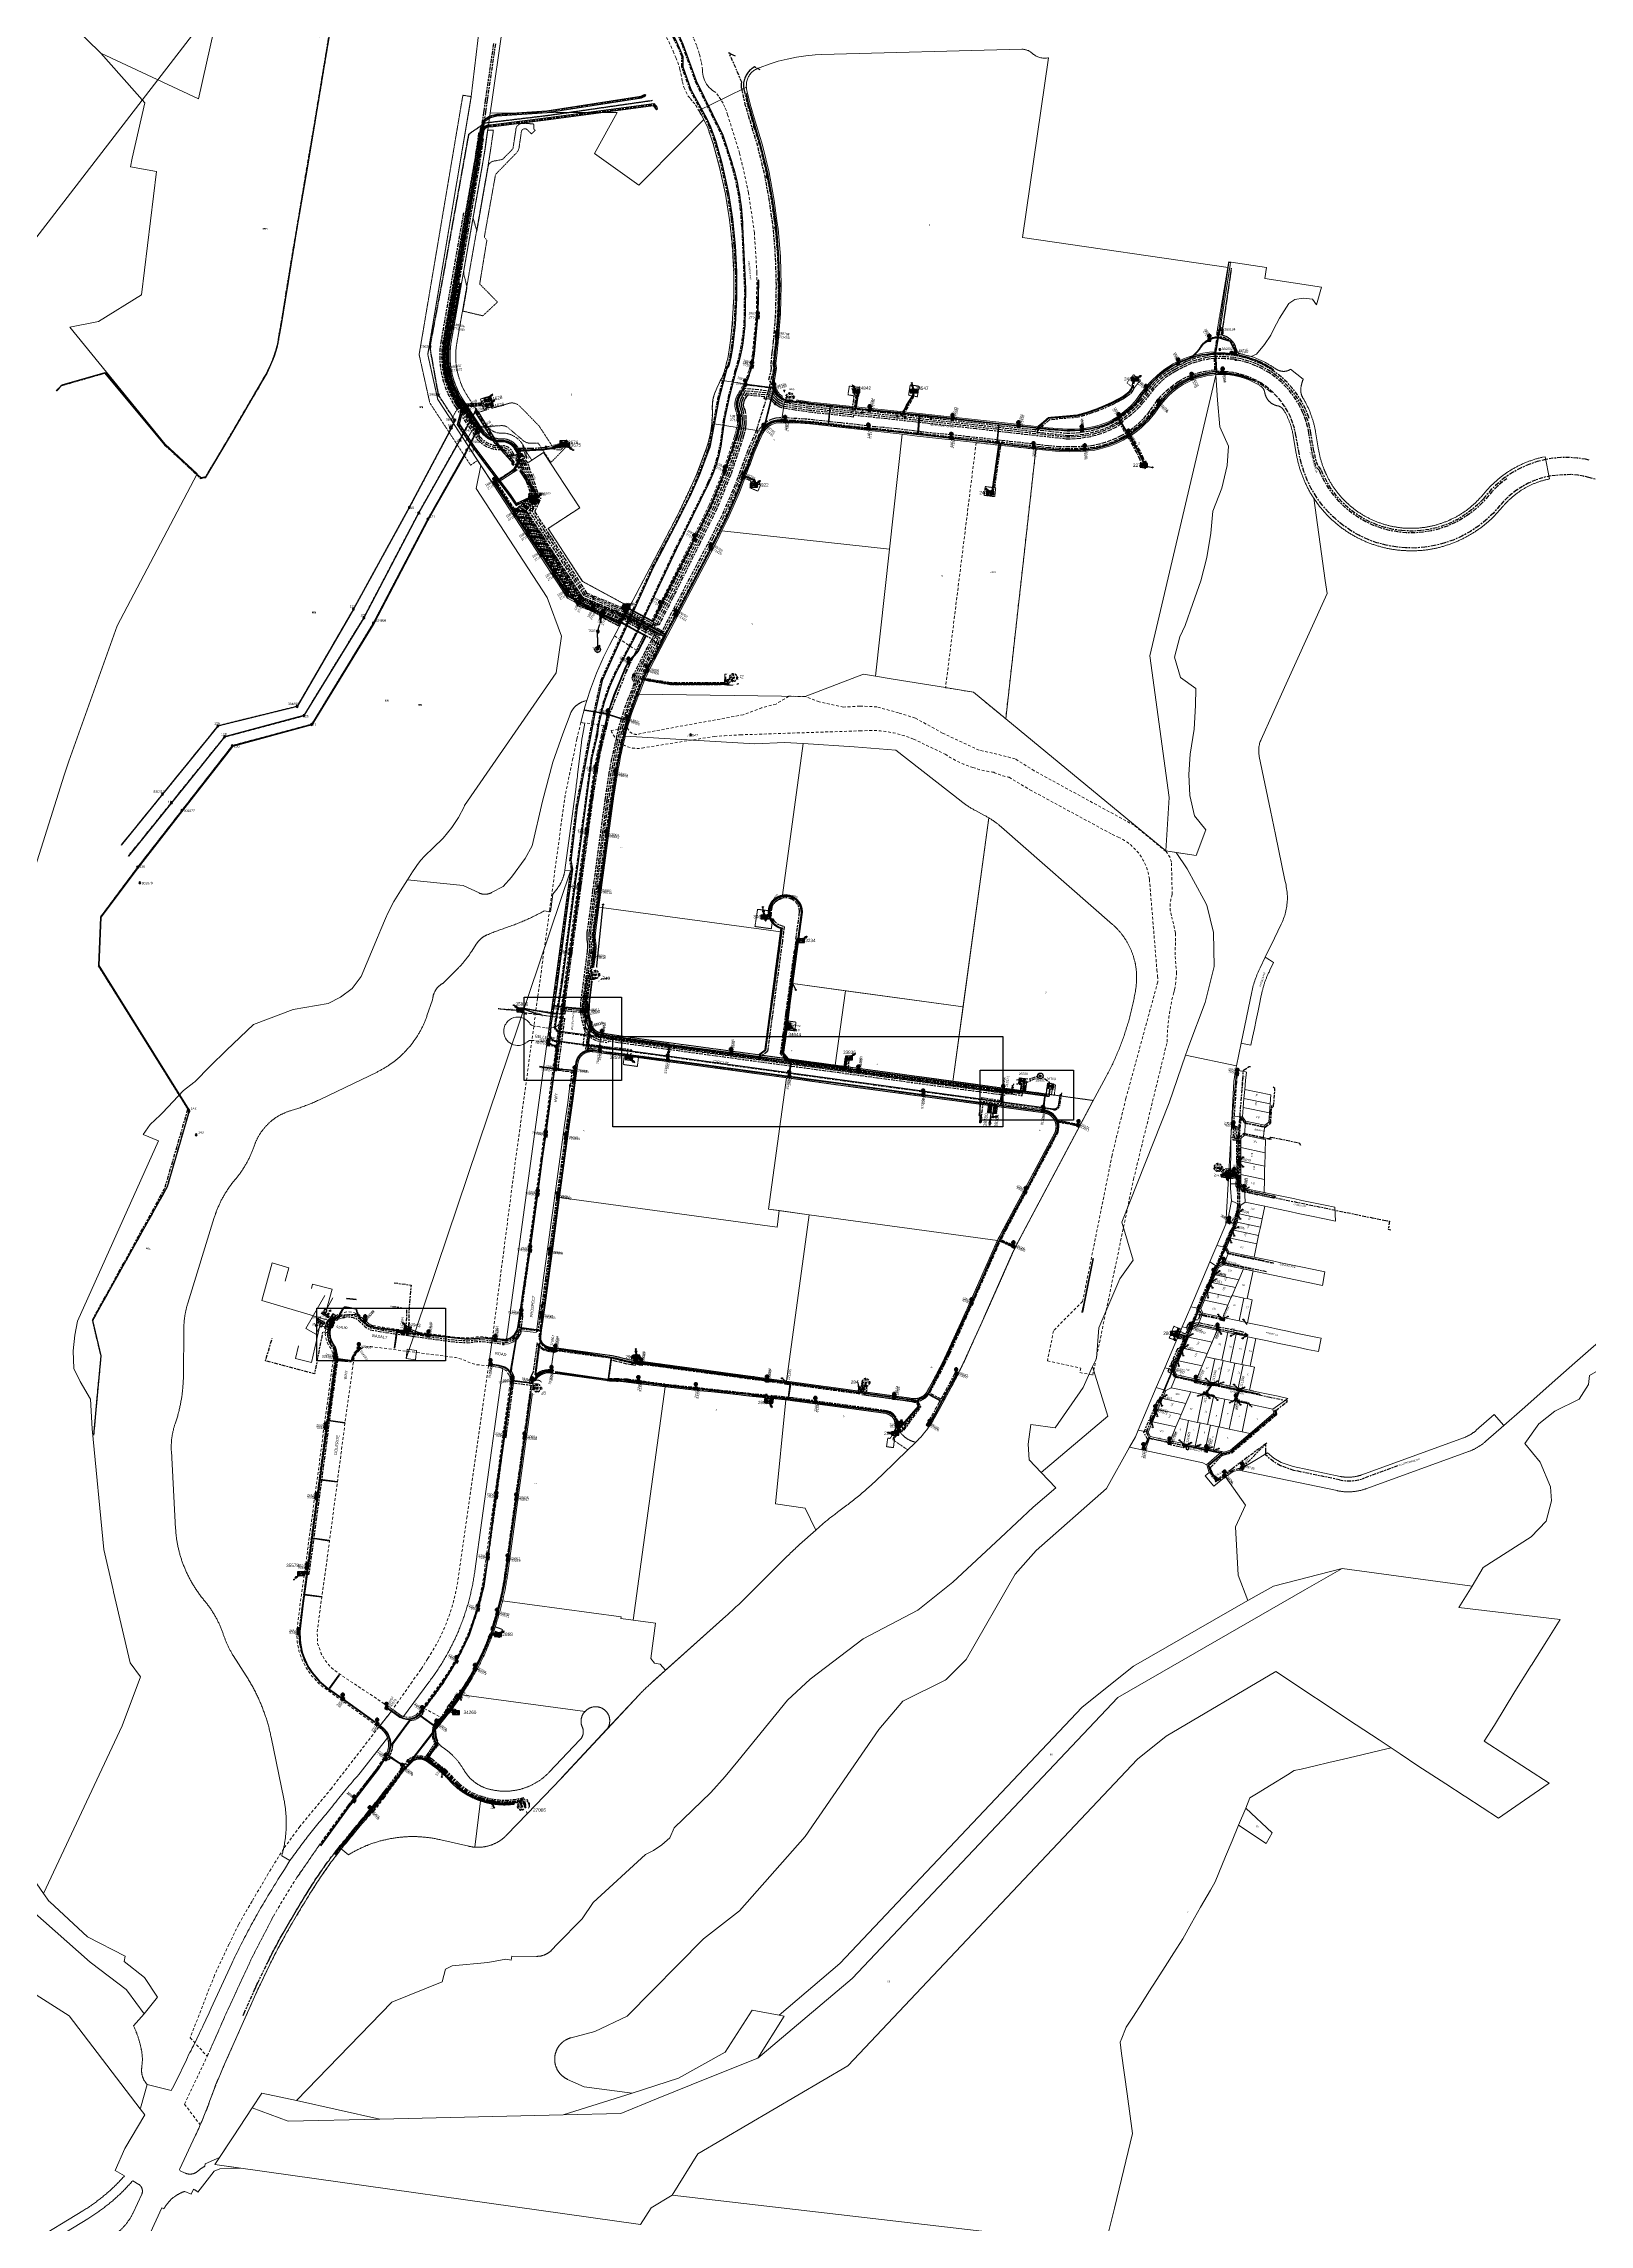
# Model space of a CAD drawing. Header units: metres. Extents: x 302931 to 308644, y 6253878 to 6257414.
# Drawn here: x 306802 to 308438, y 6254384 to 6256693 of the extents above; entities that cross this region are included whole.
import ezdxf
from ezdxf.enums import TextEntityAlignment as Align

# ---------------------------------------------------------------- set-up
doc = ezdxf.new("R2010")
doc.units = ezdxf.units.M
for name, pattern in [('Cable Exist OH', [1, 1, 0]), ('Cable Exist UG', [8.2, 4, -1.2, 1.8, -1.2]), ('Dash', [5, 3, -2]), ('HIDDEN', [0.375, 0.25, -0.125]), ('HIDDEN2', [0.1875, 0.125, -0.0625])]:
    doc.linetypes.add(name, pattern=pattern)
doc.layers.get('0').update_dxf_attribs({"color": 6})
for name, color, linetype in [('_User EARTHING', 7, 'Continuous'), ('_User Miscellaneous3', 7, 'Continuous'), ('Duct_SP_EXT', 7, 'Continuous'), ('Equip_HV_EXT', 7, 'Continuous'), ('Equip_HV_MOD', 3, 'Continuous'), ('Equip_LV_EXT', 7, 'Continuous'), ('Equip_LV_NEW', 2, 'Continuous'), ('Equip_SL_EXT', 7, 'Continuous'), ('Equip_SP_HV_NEW', 2, 'Continuous'), ('Equip_SP_SL_EXT', 7, 'Continuous'), ('Mains_HV_EXT', 7, 'Continuous'), ('Mains_HV_MOD', 3, 'Continuous'), ('Mains_HV_NEW_U97', 2, 'Continuous'), ('Mains_LV_EXT', 7, 'Continuous'), ('Mains_LV_NEW_T84', 2, 'Continuous'), ('Mains_LV_SL_EXT', 7, 'Continuous'), ('Mains_SL_EXT', 7, 'Continuous'), ('Mains_TR_EXT', 7, 'Continuous'), ('Services_SP_EXT', 7, 'Continuous'), ('SP_HV_EXT', 1, 'Continuous'), ('Sub_HV_EXT', 7, 'Continuous'), ('Sub_LV_NEW', 2, 'Continuous'), ('Sub_SP_EXT', 7, 'Continuous'), ('Sub_SP_NEW', 2, 'Continuous'), ('Sub_TR_EXT', 7, 'Continuous'), ('SupportsOH_SP_TR_HV_LV_SL_EXT', 7, 'Continuous'), ('SupportsUG_SP_LV_EXT', 7, 'Continuous'), ('SupportsUG_SP_LV_SL_EXT', 7, 'Continuous'), ('Trench_SP_EXT', 7, 'Continuous'), ('Trench_SP_NEW', 2, 'Continuous')]:
    doc.layers.add(name, color=color, linetype=linetype)
for name, color, linetype, lineweight in [('Cadastre Developer_SP_EXT', 9, 'Continuous', 5), ('Cadastre Land Parcels_SP_EXT', 9, 'Continuous', 5), ('Cadastre Other Property_SP_EXT', 9, 'HIDDEN', 5), ('Cadastre Road Names_SP_HV_LV_SL_EXT', 9, 'Continuous', 5), ('Cadastre Roads_SP_EXT', 9, 'Continuous', 5)]:
    doc.layers.add(name, color=color, linetype=linetype, lineweight=lineweight)
doc.styles.add('COLUMN_LABEL', font='arial.ttf')
doc.styles.add('iecARIAL', font='arial.ttf', dxfattribs={"height": 2})
doc.styles.add('iecISOCP', font='isocp.shx')
doc.styles.add('IESYMBOL1', font='isocp.shx')
doc.styles.add('POLE_LABEL', font='arial.ttf')
doc.styles.add('SLCP_LABEL', font='arial.ttf', dxfattribs={"height": 3.5})
doc.styles.get("Standard").update_dxf_attribs({"font": 'arial.ttf'})
doc.linetypes.add('Cable 5', pattern='A,10,-1,["o",Standard,S=2,R=0,X=-1,Y=-0.7],-1e-05,["o",Standard,S=2,R=0,X=-0.2,Y=-0.7],-1.2', length=12.20001)
doc.linetypes.add('Cable E OH', pattern='A,9.4,["E",Standard,S=1.7,R=0,X=0,Y=-1],0', length=9.4)
doc.linetypes.add('Cable E UG', pattern='A,6,-0.5,["E",Standard,S=1.7,R=0,X=0.5,Y=-1],-2.9', length=9.4)
doc.linetypes.add('Cable New UG', pattern='A,7,-0.25,["x",Standard,S=2,R=0,X=0.2,Y=-0.8],-2.1', length=9.35)
doc.linetypes.add('Cable P UG', pattern='A,6,-0.5,["P",Standard,S=1.7,R=0,X=0.5,Y=-1],-2.9', length=9.4)
doc.linetypes.add('IE Trench HV', pattern='A,7,-0.2,["/",Standard,S=3,R=0,X=0.6,Y=-1.4],-2.5', length=9.7)
picture_1 = doc.add_image_def('image1.jpg', size_in_pixel=(1825, 746))
picture_2 = doc.add_image_def('image2.jpg', size_in_pixel=(1377, 1183))
picture_3 = doc.add_image_def('image3.jpg', size_in_pixel=(1325, 709))
picture_4 = doc.add_image_def('image4.jpg', size_in_pixel=(5529, 1283))

# ---------------------------------------------------------------- blocks, each defined once
blk = doc.blocks.new('SUB_PADMOUNT_EXT')
for points in [[(0, 0), (-3.84, 1.92), (-3.84, -1.92)], [(0, 0), (3.84, 1.92), (3.84, -1.92)]]:
    blk.add_hatch(color=256).paths.add_polyline_path(points)
for p, q in [((3.84, 1.92), (-3.84, -1.92)), ((-3.84, 1.92), (3.84, -1.92))]:
    blk.add_line(p, q)
blk.add_lwpolyline([(-3.84, -1.92), (3.84, -1.92), (3.84, 1.92), (-3.84, 1.92)], close=True)
for tag, height, flags, p in [('STREET_CODE', 0.2, 9, (1.5, 0)), ('ASSET_NUM', 3.5, 8, (2, 2)), ('CONSTRUCTED_VOLTAGE', 0.2, 9, (1.5, -0.2)), ('OPERATING_VOLTAGE', 0.2, 9, (1.5, -0.6)), ('ORIENTATION', 0.2, 9, (1.5, -0.8)), ('OWNED_BY', 0.2, 9, (1.5, -1)), ('OPERATED_BY', 0.2, 9, (1.5, -1.2)), ('SECONDARY_VOLTAGE', 0.2, 9, (1.5, -1.6)), ('STATE', 0.2, 9, (1.5, -1.8)), ('SUBSTATION_TYPE', 0.2, 9, (1.5, -2.2)), ('STREETNAME', 0.2, 9, (1.5, -3)), ('SUBURB', 0.2, 9, (1.5, -3.2)), ('Z', 0.2, 1, (1.5, -3.6)), ('NO_PHASES', 0.2, 9, (1.5, -0.4)), ('MAINTAINED_BY', 0.2, 9, (1.5, -1.4)), ('PARENT', 0.2, 9, (1.5, -2)), ('USAGE', 0.2, 9, (1.5, -2.4)), ('LEGEND', 0.2, 9, (1.5, -2.6)), ('LOCATION', 0.2, 9, (1.5, -2.8)), ('NOTES', 0.2, 9, (1.5, -3.4))]:
    blk.add_attdef(tag, text='', height=height, dxfattribs=dict(flags=flags)).set_placement(p, align=Align.MIDDLE_LEFT)
blk = doc.blocks.new('HV_CUSTOMER_EXT')
blk.add_wipeout([(-0.2, 3), (-0.6, 3), (-0.9, 2.9), (-1.3, 2.7), (-1.6, 2.5), (-1.9, 2.3), (-2.2, 2.1), (-2.4, 1.8), (-2.6, 1.5), (-2.8, 1.1), (-2.9, 0.7), (-3, 0.4), (-3, 0), (-3, -0.4), (-2.9, -0.7), (-2.8, -1.1), (-2.6, -1.5), (-2.4, -1.8), (-2.2, -2.1), (-1.9, -2.3), (-1.6, -2.5), (-1.3, -2.7), (-0.9, -2.9), (-0.6, -3), (-0.2, -3), (0.2, -3), (0.6, -3), (0.9, -2.9), (1.3, -2.7), (1.6, -2.5), (1.9, -2.3), (2.2, -2.1), (2.4, -1.8), (2.6, -1.5), (2.8, -1.1), (2.9, -0.7), (3, -0.4), (3, 0), (3, 0.4), (2.9, 0.7), (2.8, 1.1), (2.6, 1.5), (2.4, 1.8), (2.2, 2.1), (1.9, 2.3), (1.6, 2.5), (1.3, 2.7), (0.9, 2.9), (0.6, 3), (0.2, 3)])
blk.add_circle((0, 0), 3.01)
at = {"insert": (-1.1, 1), "char_height": 2, "width": 2.704, "attachment_point": 1, "style": 'iecISOCP'}
blk.add_mtext('HC', dxfattribs=at)
for tag, height, flags, p in [('STREET_CODE', 0.2, 9, (1.5, 0)), ('ASSET_NUM', 2.5, 8, (2, 2)), ('CONSTRUCTED_VOLTAGE', 0.2, 9, (1.5, -0.2)), ('NO_PHASES', 0.2, 9, (1.5, -0.4)), ('OPERATING_VOLTAGE', 0.2, 9, (1.5, -0.6)), ('ORIENTATION', 0.2, 9, (1.5, -0.8)), ('OWNED_BY', 0.2, 9, (1.5, -1)), ('OPERATED_BY', 0.2, 9, (1.5, -1.2)), ('MAINTAINED_BY', 0.2, 9, (1.5, -1.4)), ('SECONDARY_VOLTAGE', 0.2, 9, (1.5, -1.6)), ('STATE', 0.2, 9, (1.5, -1.8)), ('PARENT', 0.2, 9, (1.5, -2)), ('SUBSTATION_TYPE', 0.2, 9, (1.5, -2.2)), ('USAGE', 0.2, 9, (1.5, -2.4)), ('LEGEND', 0.2, 9, (1.5, -2.6)), ('LOCATION', 0.2, 9, (1.5, -2.8)), ('STREETNAME', 0.2, 9, (1.5, -3)), ('SUBURB', 0.2, 9, (1.5, -3.2)), ('NOTES', 0.2, 9, (1.5, -3.4)), ('Z', 0.2, 1, (1.5, -3.6))]:
    blk.add_attdef(tag, text='', height=height, dxfattribs=dict(flags=flags)).set_placement(p, align=Align.MIDDLE_LEFT)
blk = doc.blocks.new('COLUMN_EXT')
blk.add_hatch(color=256).paths.add_polyline_path([(-1.5, 1.5), (-1.5, -1.5), (1.5, -1.5), (1.5, 1.5)])
blk.add_lwpolyline([(-1.5, -1.5), (1.5, -1.5), (1.5, 1.5), (-1.5, 1.5)], close=True)
for tag, height, style, flags, p in [('STRUCTURE_PLANT_NUMBER', 0.2, 'POLE_LABEL', 9, (1.8, 0)), ('ASSET_NUM', 2.5, 'COLUMN_LABEL', 8, (2, 2)), ('STREET_CODE', 0.2, 'COLUMN_LABEL', 9, (1.8, -0.2))]:
    blk.add_attdef(tag, text='', height=height, dxfattribs=dict(style=style, flags=flags)).set_placement(p, align=Align.MIDDLE_LEFT)
at = {"flags": 9}
for tag, p in [('COLUMN_TYPE', (1.8, -0.4)), ('OWNED_BY', (1.8, -0.6)), ('STATE', (1.8, -0.8)), ('USAGE', (1.8, -1)), ('LEGEND', (1.8, -1.2)), ('LOCATION', (1.8, -1.4)), ('STREETNAME', (1.8, -1.6)), ('SUBURB', (1.8, -1.8)), ('NOTES', (1.8, -2))]:
    blk.add_attdef(tag, text='', height=0.2, dxfattribs=at).set_placement(p, align=Align.MIDDLE_LEFT)
at = {"flags": 1}
blk.add_attdef('Z', (1.8, -2.4), '', height=0.2, dxfattribs=at)
blk = doc.blocks.new('PILLAR_EXT')
blk.add_hatch(color=256).paths.add_polyline_path([(-2.475, 0.99), (-2.475, -0.99), (2.475, -0.99), (2.475, 0.99)])
blk.add_lwpolyline([(-2.475, -0.99), (2.475, -0.99), (2.475, 0.99), (-2.475, 0.99)], close=True)
for tag, p, flags in [('OWNED_BY', (0, -0.2), 9), ('STATE', (0, -0.4), 9), ('SUPPORT_TYPE', (0, -0.6), 9), ('STREETNAME', (0, -1.8), 9), ('SUBURB', (0, -2), 1), ('USAGE', (0, -0.8), 9), ('LEGEND', (0, -1), 9), ('LOCATION', (0, -1.2), 9), ('NOTES', (0, -1.4), 9), ('PARENT', (0, -1.6), 9)]:
    blk.add_attdef(tag, p, '', height=0.2, dxfattribs=dict(flags=flags))
at = {"style": 'iecARIAL', "flags": 8}
blk.add_attdef('ASSET_NUM', (1.5, 3.5), '', height=2.5, dxfattribs=at)
blk = doc.blocks.new('SL_LANTERN_EXT')
at = {"lineweight": 40}
for p, q in [((-2.3, 4.2), (2.2, 4.2)), ((-1.5, 5.7), (-1.1, 5.3)), ((-1.5, 2.8), (-1.1, 3.2)), ((0, 2), (0, 6.5)), ((0, 0), (0, 2.7)), ((1.5, 5.7), (1.1, 5.3)), ((1.5, 2.8), (1.1, 3.2))]:
    blk.add_line(p, q, dxfattribs=at)
blk.add_circle((0, 4.2), 1.5, dxfattribs=at)
at = {"style": 'iecARIAL', "flags": 8}
blk.add_attdef('ASSET_NUM', (1.5, 1.5), '', height=2.5, dxfattribs=at)
for tag, p, height, flags in [('CONSTRUCTED_VOLTAGE', (1, -0.7), 0.2, 9), ('CONTROL_TYPE', (1, -0.9), 0.2, 9), ('LANTERN_PURPOSE', (1, -1.1), 0.2, 9), ('LANTERN_TYPE', (1, -1.3), 0.2, 9), ('NO_PHASES', (1, -1.5), 0.2, 9), ('OPERATING_VOLTAGE', (1, -1.7), 0.2, 9), ('ORIENTATION', (1, -1.9), 0.2, 9), ('OWNED_BY', (1, -2.1), 0.2, 9), ('STATE', (1, -2.3), 0.2, 9), ('USAGE', (1, -2.5), 0.2, 9), ('CEXIST', (1, -2.7), 0.2, 9), ('CNEW', (1, -2.9), 0.2, 9), ('CNUMBER', (1, -3.1), 0.2, 9), ('CREMOVE', (1, -3.3), 0.2, 9), ('CREPLACE', (1, -3.5), 0.2, 9), ('LKINGHEIGHT', (1, -3.7), 0.2, 9), ('LBRACKET', (1, -3.9), 0.2, 9), ('LBRACKETVOCAB', (1, -4.1), 0.2, 9), ('LCATEGORY', (1, -4.3), 0.2, 9), ('LCHARGE1', (1, -4.5), 0.2, 9), ('LCHARGE1PERCENT', (1, -4.7), 0.2, 9), ('LCHARGE2', (1, -4.9), 0.2, 9), ('LCHARGE2PERCENT', (1, -5.1), 0.2, 9), ('LCHARGE3', (1, -5.3), 0.2, 9), ('LCHARGE3PERCENT', (1, -5.5), 0.2, 9), ('LEXIST', (1, -5.7), 0.2, 9), ('LLAMP', (1, -5.9), 0.2, 9), ('LLAMPVOCAB', (1, -6.1), 0.2, 9), ('LMAST', (1, -6.3), 0.2, 9), ('LMASTVOCAB', (1, -6.5), 0.2, 9), ('LNEW', (1, -6.7), 0.2, 9), ('LANTNUMBER', (1, -6.9), 0.2, 9), ('LOUTREACH', (1, -7.3), 0.2, 9), ('LOUTREACHVOCAB', (1, -7.5), 0.2, 9), ('LRATECODE', (1, -7.7), 0.2, 9), ('LREMOVE', (1, -7.9), 0.2, 9), ('LREPLACE', (1, -8.1), 0.2, 9), ('LTYPE', (1, -8.3), 0.2, 9), ('LTYPEVOCAB', (1, -8.5), 0.2, 9), ('LEGEND', (1, -8.7), 0.2, 9), ('LOCATION', (1, -8.9), 0.2, 9), ('NOTES', (1, -9.1), 0.2, 9), ('STREETNAME', (1, -9.3), 0.2, 9), ('SUBURB', (1, -9.5), 0.2, 1), ('LNUMBER', (2.2, -3.3), 2.5, 8)]:
    blk.add_attdef(tag, p, '', height=height, dxfattribs=dict(flags=flags))
blk = doc.blocks.new('CCP_EXT')
blk.add_wipeout([(0, 0.6), (0.6, 0), (0, -0.6), (-0.6, 0)])
blk.add_lwpolyline([(-0.6, 0), (0, 0.6), (0.6, 0), (0, -0.6), (-0.6, 0)])
at = {"flags": 1}
blk.add_attdef('Z', (0, 0), '', height=0.2, dxfattribs=at)
at = {"flags": 9}
for tag, p in [('CCP_TYPE', (0, 0)), ('CONSTRUCTED_VOLTAGE', (0, -0.2)), ('NO_PHASES', (0, -0.4)), ('OPERATING_VOLTAGE', (0, -0.6)), ('ORIENTATION', (0, -0.8)), ('OWNED_BY', (0, -1)), ('USAGE', (0, -1.2)), ('LEGEND', (0, -1.4)), ('LIFE_SUPPORT', (0, -1.6)), ('STATE', (0, -1.8)), ('NOTES', (0, -2))]:
    blk.add_attdef(tag, text='', height=0.2, dxfattribs=at).set_placement(p, align=Align.MIDDLE_LEFT)
blk = doc.blocks.new('POLE_EXT')
blk.add_hatch(color=256).paths.add_polyline_path([(-1, 0, 1), (1, 0, 1)])
blk.add_lwpolyline([(-1, 0, 1), (1, 0, 1)], format="xyb", close=True)
for tag, height, flags, p in [('pNumber', 2.5, 8, (-17.8, 2.1)), ('OWNED_BY', 0.2, 9, (1.4, -0.4)), ('PARENT', 0.2, 9, (1.4, -0.6)), ('SPECIAL_USE', 0.2, 9, (1.4, -0.8)), ('STATE', 0.2, 9, (1.4, -1)), ('USAGE', 0.2, 9, (1.4, -1.2)), ('cLV', 0.2, 9, (1.4, -1.4)), ('hDepth', 0.2, 9, (1.4, -1.6)), ('hDia', 0.2, 9, (1.4, -1.8)), ('cHV', 0.2, 9, (1.4, -2)), ('LBRACKET', 0.2, 9, (1.4, -2.2)), ('LExisting', 0.2, 9, (1.4, -2.4)), ('LANTNUMBER', 0.2, 9, (1.4, -2.6)), ('LOther', 0.2, 9, (1.4, -2.8)), ('LRemove', 0.2, 9, (1.4, -3)), ('LEGEND', 0.2, 9, (1.4, -3.2)), ('cLinedev', 0.2, 9, (1.4, -3.4)), ('LOCATION', 0.2, 9, (1.4, -3.6)), ('pExisting', 0.2, 9, (1.4, -3.8)), ('PFNUMBER', 0.2, 9, (1.4, -4)), ('NEWPFNUMBER', 0.2, 9, (1.4, -4.2)), ('pFooting', 0.2, 9, (1.4, -4.4)), ('pNew', 0.2, 9, (1.4, -4.6)), ('pRelocate', 0.2, 9, (1.4, -5)), ('pRemove', 0.2, 9, (1.4, -5.2)), ('pReplace', 0.2, 9, (1.4, -5.4)), ('pStay', 0.2, 9, (1.4, -5.6)), ('pType', 0.2, 9, (1.4, -5.8)), ('cspan', 0.2, 9, (1.4, -6)), ('STREETNAME', 0.2, 9, (1.4, -6.2)), ('SUBURB', 0.2, 9, (1.4, -6.4)), ('NOTES', 0.2, 9, (1.4, -6.6)), ('MAINTAINED_BY', 0.2, 9, (1.4, -6.8)), ('OPERATED_BY', 0.2, 9, (1.4, -7))]:
    blk.add_attdef(tag, text='', height=height, dxfattribs=dict(flags=flags)).set_placement(p, align=Align.MIDDLE_LEFT)
at = {"style": 'POLE_LABEL'}
for tag, height, flags, p in [('STRUCTURE_PLANT_NUMBER', 0.2, 9, (1.4, 0)), ('ASSET_NUM', 2.5, 8, (2, 2)), ('STREET_CODE', 0.2, 9, (1.4, -0.2))]:
    blk.add_attdef(tag, text='', height=height, dxfattribs=dict(at, flags=flags)).set_placement(p, align=Align.MIDDLE_LEFT)
at = {"flags": 1}
blk.add_attdef('Z', (1.4, -7.3), '', height=0.2, dxfattribs=at)
blk = doc.blocks.new('HV_STJ_EXT')
h = blk.add_hatch(color=256)
edge = h.paths.add_edge_path()
edge.add_ellipse((-0.6, 0.1), major_axis=(0.226, 0.226), ratio=1, start_angle=45, end_angle=135)
edge.add_line((-0.9, 0.1), (-0.9, -0.1))
edge.add_ellipse((-0.6, -0.1), major_axis=(0.226, 0.226), ratio=1, start_angle=135, end_angle=225)
edge.add_line((-0.6, -0.5), (0.6, -0.5))
edge.add_ellipse((0.6, -0.1), major_axis=(-0.226, 0.226), ratio=1, start_angle=135, end_angle=225)
edge.add_line((0.9, -0.1), (0.9, 0.1))
edge.add_ellipse((0.6, 0.1), major_axis=(-0.226, 0.226), ratio=1, start_angle=225, end_angle=315)
edge.add_line((0.6, 0.5), (-0.6, 0.5))
blk.add_lwpolyline([(-0.9, 0.1), (-0.9, -0.1, 0.414214), (-0.6, -0.5), (0.6, -0.5, 0.414214), (0.9, -0.1), (0.9, 0.1, 0.414214), (0.6, 0.5), (-0.6, 0.5, 0.414214)], format="xyb", close=True)
for tag, flags, p in [('ORIENTATION', 9, (1.5, 0)), ('USAGE', 9, (1.5, -0.2)), ('LEGEND', 9, (1.5, -0.4)), ('NOTES', 9, (1.5, -0.6)), ('Z', 1, (1.5, -0.8))]:
    blk.add_attdef(tag, text='', height=0.2, dxfattribs=dict(flags=flags)).set_placement(p, align=Align.MIDDLE_LEFT)
blk = doc.blocks.new('LV_STJ_EXT')
h = blk.add_hatch(color=256)
edge = h.paths.add_edge_path()
edge.add_ellipse((-0.6, 0.1), major_axis=(0.226, 0.226), ratio=1, start_angle=45, end_angle=135)
edge.add_line((-0.9, 0.1), (-0.9, -0.1))
edge.add_ellipse((-0.6, -0.1), major_axis=(0.226, 0.226), ratio=1, start_angle=135, end_angle=225)
edge.add_line((-0.6, -0.5), (0.6, -0.5))
edge.add_ellipse((0.6, -0.1), major_axis=(-0.226, 0.226), ratio=1, start_angle=135, end_angle=225)
edge.add_line((0.9, -0.1), (0.9, 0.1))
edge.add_ellipse((0.6, 0.1), major_axis=(-0.226, 0.226), ratio=1, start_angle=225, end_angle=315)
edge.add_line((0.6, 0.5), (-0.6, 0.5))
blk.add_lwpolyline([(-0.9, 0.1), (-0.9, -0.1, 0.414214), (-0.6, -0.5), (0.6, -0.5, 0.414214), (0.9, -0.1), (0.9, 0.1, 0.414214), (0.6, 0.5), (-0.6, 0.5, 0.414214)], format="xyb", close=True)
at = {"flags": 1}
blk.add_attdef('Z', (0, 0), '', height=0.2, dxfattribs=at)
at = {"flags": 9}
for tag, p in [('ORIENTATION', (0, 0)), ('USAGE', (0, -0.2)), ('LEGEND', (0, -0.4)), ('NOTES', (0, -0.6))]:
    blk.add_attdef(tag, text='', height=0.2, dxfattribs=at).set_placement(p, align=Align.MIDDLE_LEFT)
blk = doc.blocks.new('SL_STJ_EXT')
h = blk.add_hatch(color=256)
edge = h.paths.add_edge_path()
edge.add_ellipse((-0.6, 0.1), major_axis=(0.226, 0.226), ratio=1, start_angle=45, end_angle=135)
edge.add_line((-0.9, 0.1), (-0.9, -0.1))
edge.add_ellipse((-0.6, -0.1), major_axis=(0.226, 0.226), ratio=1, start_angle=135, end_angle=225)
edge.add_line((-0.6, -0.5), (0.6, -0.5))
edge.add_ellipse((0.6, -0.1), major_axis=(-0.226, 0.226), ratio=1, start_angle=135, end_angle=225)
edge.add_line((0.9, -0.1), (0.9, 0.1))
edge.add_ellipse((0.6, 0.1), major_axis=(-0.226, 0.226), ratio=1, start_angle=225, end_angle=315)
edge.add_line((0.6, 0.5), (-0.6, 0.5))
blk.add_lwpolyline([(-0.9, 0.1), (-0.9, -0.1, 0.414214), (-0.6, -0.5), (0.6, -0.5, 0.414214), (0.9, -0.1), (0.9, 0.1, 0.414214), (0.6, 0.5), (-0.6, 0.5, 0.414214)], format="xyb", close=True)
at = {"flags": 1}
blk.add_attdef('Z', (0, 0), '', height=0.2, dxfattribs=at)
at = {"flags": 9}
for tag, p in [('ORIENTATION', (0, 0)), ('USAGE', (0, -0.2)), ('LEGEND', (0, -0.4)), ('NOTES', (0, -0.6))]:
    blk.add_attdef(tag, text='', height=0.2, dxfattribs=at).set_placement(p, align=Align.MIDDLE_LEFT)
blk = doc.blocks.new('LV_UG_DFUSE_CLOSED_EXT')
for points in [[(1, 0), (0, 0)], [(5, -0.7), (2.2, 0.7)], [(5, 0.7), (2.2, -0.7)], [(6.2, 0), (7.2, 0)]]:
    blk.add_lwpolyline(points)
for centre in [(1.8, 0), (5.4, 0)]:
    blk.add_circle(centre, 0.8)
at = {"flags": 1}
blk.add_attdef('Z', (0, 0), '', height=0.2, dxfattribs=at)
at = {"flags": 9}
for tag, p in [('ACTUAL_STATUS', (0, 0)), ('CONSTRUCTED_VOLTAGE', (0, -0.2)), ('NO_PHASES', (0, -0.4)), ('OPERATING_VOLTAGE', (0, -0.6)), ('ORIENTATION', (0, -0.8)), ('STATE', (0, -1)), ('SWITCH_TYPE', (0, -1.2)), ('USAGE', (0, -1.4)), ('NOTES', (0, -1.6))]:
    blk.add_attdef(tag, text='', height=0.2, dxfattribs=at).set_placement(p, align=Align.MIDDLE_LEFT)
blk = doc.blocks.new('LV_UG_LINKS_CLOSED_EXT')
blk.add_wipeout([(-1.1, 1.1), (-1.2, 0.9), (-1.3, 0.8), (-1.4, 0.6), (-1.4, 0.4), (-1.5, 0.2), (-1.5, 0), (-1.5, -0.1), (-1.5, -0.3), (-1.4, -0.5), (-1.3, -0.7), (-1.2, -0.8), (-1.1, -1), (-1, -1.1), (-0.8, -1.2), (-0.7, -1.3), (-0.5, -1.4), (-0.3, -1.5), (-0.1, -1.5), (0, -1.5), (0.2, -1.5), (0.4, -1.4), (0.6, -1.4), (0.8, -1.3), (0.9, -1.2), (1.1, -1.1), (1.2, -0.9), (1.3, -0.8), (1.4, -0.6), (1.4, -0.4), (1.5, -0.2), (1.5, 0), (1.5, 0.1), (1.5, 0.3), (1.4, 0.5), (1.3, 0.7), (1.2, 0.8), (1.1, 1), (1, 1.1), (0.8, 1.2), (0.7, 1.3), (0.5, 1.4), (0.3, 1.5), (0.1, 1.5), (0, 1.5), (-0.2, 1.5), (-0.4, 1.4), (-0.6, 1.4), (-0.8, 1.3), (-0.9, 1.2)])
for p, q in [((-0.2, -1.5), (-0.2, 1.5)), ((0.2, -1.5), (0.2, 1.5))]:
    blk.add_line(p, q)
blk.add_circle((0, 0), 1.5)
at = {"flags": 1}
blk.add_attdef('Z', (0, 0), '', height=0.2, dxfattribs=at)
at = {"flags": 9}
for tag, p in [('ACTUAL_STATUS', (0, 0)), ('CONSTRUCTED_VOLTAGE', (0, -0.2)), ('NO_PHASES', (0, -0.4)), ('OPERATING_VOLTAGE', (0, -0.6)), ('ORIENTATION', (0, -0.8)), ('STATE', (0, -1)), ('SWITCH_TYPE', (0, -1.2)), ('USAGE', (0, -1.4)), ('NOTES', (0, -1.6))]:
    blk.add_attdef(tag, text='', height=0.2, dxfattribs=at).set_placement(p, align=Align.MIDDLE_LEFT)
blk = doc.blocks.new('LV_UG_LINKS_OPEN_EXT')
for p, q in [((-0.2, 1.5), (-0.2, 2.2)), ((0.2, 1.5), (0.2, 2.2)), ((-0.2, -1.5), (-0.2, -2.2)), ((0.2, -1.5), (0.2, -2.2))]:
    blk.add_line(p, q)
at = {"flags": 1}
blk.add_attdef('Z', (0, 0), '', height=0.2, dxfattribs=at)
at = {"flags": 9}
for tag, p in [('ACTUAL_STATUS', (0, 0)), ('CONSTRUCTED_VOLTAGE', (0, -0.2)), ('NO_PHASES', (0, -0.4)), ('OPERATING_VOLTAGE', (0, -0.6)), ('ORIENTATION', (0, -0.8)), ('STATE', (0, -1)), ('SWITCH_TYPE', (0, -1.2)), ('USAGE', (0, -1.4)), ('NOTES', (0, -1.6))]:
    blk.add_attdef(tag, text='', height=0.2, dxfattribs=at).set_placement(p, align=Align.MIDDLE_LEFT)
blk.add_wipeout([(-0.2, 1.5), (-0.4, 1.4), (-0.6, 1.4), (-0.8, 1.3), (-0.9, 1.2), (-1.1, 1), (-1.2, 0.9), (-1.3, 0.7), (-1.4, 0.6), (-1.4, 0.4), (-1.5, 0.2), (-1.5, 0), (-1.5, -0.2), (-1.5, -0.3), (-1.4, -0.5), (-1.3, -0.7), (-1.2, -0.9), (-1.1, -1), (-1, -1.1), (-0.8, -1.2), (-0.7, -1.3), (-0.5, -1.4), (-0.3, -1.5), (-0.1, -1.5), (0.1, -1.5), (0.2, -1.5), (0.4, -1.4), (0.6, -1.4), (0.8, -1.3), (0.9, -1.2), (1.1, -1), (1.2, -0.9), (1.3, -0.7), (1.4, -0.6), (1.4, -0.4), (1.5, -0.2), (1.5, 0), (1.5, 0.2), (1.5, 0.3), (1.4, 0.5), (1.3, 0.7), (1.2, 0.9), (1.1, 1), (1, 1.1), (0.8, 1.2), (0.7, 1.3), (0.5, 1.4), (0.3, 1.5), (0.1, 1.5), (-0.1, 1.5)])
blk.add_lwpolyline([(0, -1.5, 1), (0, 1.5, 1)], format="xyb", close=True)
blk = doc.blocks.new('LV_UG_DFUSE_OPEN_EXT')
for points in [[(1, 0), (0, 0)], [(6.2, 0), (7.2, 0)]]:
    blk.add_lwpolyline(points)
for centre in [(1.8, 0), (5.4, 0)]:
    blk.add_circle(centre, 0.8)
at = {"flags": 1}
blk.add_attdef('Z', (0, 0), '', height=0.2, dxfattribs=at)
at = {"flags": 9}
for tag, p in [('ACTUAL_STATUS', (0, 0)), ('CONSTRUCTED_VOLTAGE', (0, -0.2)), ('NO_PHASES', (0, -0.4)), ('OPERATING_VOLTAGE', (0, -0.6)), ('ORIENTATION', (0, -0.8)), ('STATE', (0, -1)), ('SWITCH_TYPE', (0, -1.2)), ('USAGE', (0, -1.4)), ('NOTES', (0, -1.6))]:
    blk.add_attdef(tag, text='', height=0.2, dxfattribs=at).set_placement(p, align=Align.MIDDLE_LEFT)
blk = doc.blocks.new('SWITCHING_STATION_EXT')
blk.add_hatch(color=256).paths.add_polyline_path([(-3, 3), (-3, -3), (0, 0)])
h = blk.add_hatch(color=256)
h.paths.add_polyline_path([(0, 0), (3, -3), (3, 3)])
h.paths.add_polyline_path([(3.6, -1.1), (4.6, -1.1), (4.6, -0.8), (3.6, -0.8)], flags=9)
h.paths.add_polyline_path([(3.6, -0.9), (4.8, -0.9), (4.8, -0.7), (3.6, -0.7)], flags=9)
h.paths.add_polyline_path([(3.6, -0.8), (4.6, -0.8), (4.6, -0.5), (3.6, -0.5)], flags=9)
h.paths.add_polyline_path([(3.6, -0.6), (4.8, -0.6), (4.8, -0.2), (3.6, -0.2)], flags=9)
h.paths.add_polyline_path([(3.6, -0.3), (5.7, -0.3), (5.7, -0.1), (3.6, -0.1)], flags=9)
for p, q in [((-3, 3), (3, -3)), ((-3, -3), (3, 3)), ((-2.4, 2.3), (-2.4, 2.3, 0)), ((2.3, 2.3), (2.3, 2.3, 0))]:
    blk.add_line(p, q)
blk.add_lwpolyline([(-3, 3), (3, 3), (3, -3), (-3, -3)], close=True)
for tag, height, flags, p in [('STREET_CODE', 0.2, 9, (1.5, 0)), ('ASSET_NUM', 2.5, 8, (3.5, 2)), ('CONSTRUCTED_VOLTAGE', 0.2, 9, (1.5, -0.2)), ('NO_PHASES', 0.2, 9, (1.5, -0.4)), ('OPERATING_VOLTAGE', 0.2, 9, (1.5, -0.6)), ('OPERATED_BY', 0.2, 9, (1.5, -0.8)), ('MAINTAINED_BY', 0.2, 9, (1.5, -1)), ('ORIENTATION', 0.2, 9, (1.5, -1.2)), ('OWNED_BY', 0.2, 9, (1.5, -1.4)), ('STATE', 0.2, 9, (1.5, -1.6)), ('PARENT', 0.2, 9, (1.5, -1.8)), ('USAGE', 0.2, 9, (1.5, -2)), ('LEGEND', 0.2, 9, (1.5, -2.2)), ('LOCATION', 0.2, 9, (1.5, -2.4)), ('SITE_TYPE', 0.2, 9, (1.5, -2.6)), ('STREETNAME', 0.2, 9, (1.5, -2.8)), ('SUBURB', 0.2, 9, (1.5, -3)), ('NOTES', 0.2, 9, (1.5, -3.2)), ('Z', 0.2, 1, (1.5, -3.4))]:
    blk.add_attdef(tag, text='', height=height, dxfattribs=dict(flags=flags)).set_placement(p, align=Align.MIDDLE_LEFT)
blk = doc.blocks.new('SLCP_ZELL_EXT')
blk.add_wipeout([(-0.2, 7.5), (-0.7, 7.5), (-1.2, 7.4), (-1.6, 7.3), (-2.1, 7.2), (-2.5, 7.1), (-3, 6.9), (-3.4, 6.7), (-3.8, 6.5), (-4.2, 6.2), (-4.6, 5.9), (-5, 5.6), (-5.3, 5.3), (-5.6, 5), (-5.9, 4.6), (-6.2, 4.2), (-6.5, 3.8), (-6.7, 3.4), (-6.9, 3), (-7.1, 2.5), (-7.2, 2.1), (-7.3, 1.6), (-7.4, 1.2), (-7.5, 0.7), (-7.5, 0.2), (-7.5, -0.2), (-7.5, -0.7), (-7.4, -1.2), (-7.3, -1.6), (-7.2, -2.1), (-7.1, -2.5), (-6.9, -3), (-6.7, -3.4), (-6.5, -3.8), (-6.2, -4.2), (-5.9, -4.6), (-5.6, -5), (-5.3, -5.3), (-5, -5.6), (-4.6, -5.9), (-4.2, -6.2), (-3.8, -6.5), (-3.4, -6.7), (-3, -6.9), (-2.5, -7.1), (-2.1, -7.2), (-1.6, -7.3), (-1.2, -7.4), (-0.7, -7.5), (-0.2, -7.5), (0.2, -7.5), (0.7, -7.5), (1.2, -7.4), (1.6, -7.3), (2.1, -7.2), (2.5, -7.1), (3, -6.9), (3.4, -6.7), (3.8, -6.5), (4.2, -6.2), (4.6, -5.9), (5, -5.6), (5.3, -5.3), (5.6, -5), (5.9, -4.6), (6.2, -4.2), (6.5, -3.8), (6.7, -3.4), (6.9, -3), (7.1, -2.5), (7.2, -2.1), (7.3, -1.6), (7.4, -1.2), (7.5, -0.7), (7.5, -0.2), (7.5, 0.2), (7.5, 0.7), (7.4, 1.2), (7.3, 1.6), (7.2, 2.1), (7.1, 2.5), (6.9, 3), (6.7, 3.4), (6.5, 3.8), (6.2, 4.2), (5.9, 4.6), (5.6, 5), (5.3, 5.3), (5, 5.6), (4.6, 5.9), (4.2, 6.2), (3.8, 6.5), (3.4, 6.7), (3, 6.9), (2.5, 7.1), (2.1, 7.2), (1.6, 7.3), (1.2, 7.4), (0.7, 7.5), (0.2, 7.5)])
at = {"linetype": 'Dash', "lineweight": 40, "ltscale": 0.7}
for p, q in [((-4.1, 0), (4.1, 0)), ((0, 4.1), (0, -4.1))]:
    blk.add_line(p, q, dxfattribs=at)
blk.add_circle((0, 0), 4.11, dxfattribs=at)
at = {"lineweight": 40, "style": 'IESYMBOL1'}
for s, p in [('P', (-1.6, 0)), ('Z', (1.7, 0)), ('60', (-1.6, -3.3))]:
    blk.add_text(s, height=2, dxfattribs=at).set_placement(p, align=Align.BOTTOM_CENTER)
at = {"flags": 1}
blk.add_attdef('Z', (0, 0), '', height=0.2, dxfattribs=at)
at = {"style": 'SLCP_LABEL'}
for tag, height, flags, p in [('ASSET_NUM', 2.5, 8, (2, 2)), ('STREET_CODE', 0.2, 9, (0, -0.2))]:
    blk.add_attdef(tag, text='', height=height, dxfattribs=dict(at, flags=flags)).set_placement(p, align=Align.MIDDLE_LEFT)
at = {"flags": 9}
for tag, p in [('CONSTRUCTED_VOLTAGE', (0, -0.4)), ('CONTROL_TYPE', (0, -0.6)), ('NO_PHASES', (0, -0.8)), ('OPERATING_VOLTAGE', (0, -1)), ('ORIENTATION', (0, -1.2)), ('OWNED_BY', (0, -1.4)), ('USAGE', (0, -1.6)), ('LOCATION', (0, -1.8)), ('STATE', (0, -2)), ('NOTES', (0, -2.2))]:
    blk.add_attdef(tag, text='', height=0.2, dxfattribs=at).set_placement(p, align=Align.MIDDLE_LEFT)
blk = doc.blocks.new('SUB_PADMOUNT_NEW')
for p, q in [((-3.84, 1.92), (3.84, -1.92)), ((3.84, 1.92), (-3.84, -1.92))]:
    blk.add_line(p, q)
blk.add_lwpolyline([(-3.84, -1.92), (3.84, -1.92), (3.84, 1.92), (-3.84, 1.92)], close=True)
for tag, height, flags, p in [('STREET_CODE', 0.2, 9, (1.5, 0)), ('ASSET_NUM', 2.5, 8, (2, 2)), ('OPERATING_VOLTAGE', 0.2, 9, (1.5, -0.4)), ('ORIENTATION', 0.2, 9, (1.5, -0.6)), ('OWNED_BY', 0.2, 9, (1.5, -0.8)), ('OPERATED_BY', 0.2, 9, (1.5, -1)), ('CONSTRUCTED_VOLTAGE', 0.2, 9, (1.5, -1.4)), ('SECONDARY_VOLTAGE', 0.2, 9, (1.5, -1.6)), ('STATE', 0.2, 9, (1.5, -1.8)), ('SUBSTATION_TYPE', 0.2, 9, (1.5, -2.2)), ('SUBURB', 0.2, 9, (1.5, -2.8)), ('STREETNAME', 0.2, 9, (1.5, -3)), ('Z', 0.2, 1, (1.5, -3.6)), ('NO_PHASES', 0.2, 9, (1.5, -0.2)), ('MAINTAINED_BY', 0.2, 9, (1.5, -1.2)), ('PARENT', 0.2, 9, (1.5, -2)), ('USAGE', 0.2, 9, (1.5, -2.4)), ('LEGEND', 0.2, 9, (1.5, -2.6)), ('LOCATION', 0.2, 9, (1.5, -3.2)), ('NOTES', 0.2, 9, (1.5, -3.4))]:
    blk.add_attdef(tag, text='', height=height, dxfattribs=dict(flags=flags)).set_placement(p, align=Align.MIDDLE_LEFT)
blk = doc.blocks.new('HV_STJ_NEW')
blk.add_hatch(color=256).paths.add_polyline_path([(0.6, -0.5, 0.414214), (0.9, -0.1, 1.036514), (0.6, 0.5), (-0.6, 0.5, 0.414214), (-0.9, 0.1, 1.036514), (-0.6, -0.5)])
blk.add_lwpolyline([(-0.9, 0.1), (-0.9, -0.1, 0.414214), (-0.6, -0.5), (0.6, -0.5, 0.414214), (0.9, -0.1), (0.9, 0.1, 0.414214), (0.6, 0.5), (-0.6, 0.5, 0.414214)], format="xyb", close=True)
for tag, flags, p in [('ORIENTATION', 9, (1.5, 0)), ('USAGE', 9, (1.5, -0.2)), ('LEGEND', 9, (1.5, -0.4)), ('NOTES', 9, (1.5, -0.6)), ('OWNED_BY', 9, (1.5, -0.8)), ('OPERATED_BY', 9, (1.5, -1)), ('MAINTAINED_BY', 9, (1.5, -1.2)), ('TYPE', 9, (1.5, -1.4)), ('OPERATING_VOLTAGE', 9, (1.5, -1.6)), ('CONSTRUCTED_VOLTAGE', 9, (1.5, -1.8)), ('NUMBER_OF_PHASES', 9, (1.5, -2)), ('Z', 1, (1.5, -2.2))]:
    blk.add_attdef(tag, text='', height=0.2, dxfattribs=dict(flags=flags)).set_placement(p, align=Align.MIDDLE_LEFT)
blk = doc.blocks.new('CIRCUIT_BREAKER_NEW')
for points in [[(1.4, 0), (0, 0)], [(4.2, 0), (5.6, 0)]]:
    blk.add_lwpolyline(points)
blk.add_lwpolyline([(4.2, -1.4), (4.2, 1.4), (1.4, 1.4), (1.4, -1.4)], close=True)
at = {"flags": 1}
for tag, p in [('USAGE', (-4.2, 3.3)), ('ORIENTATION', (-4.2, 2.9)), ('ASSET_NUM', (-4.2, 2.2)), ('LOCATION', (-4.2, 1.8)), ('NOTES', (-4.2, 1.4)), ('Z', (0, 0))]:
    blk.add_attdef(tag, p, '', height=0.2, dxfattribs=at)
blk.add_attdef('STATE', (-4.2, 1), '', height=0.2)
blk = doc.blocks.new('*U218')
at = {"layer": 'Sub_LV_NEW'}
for p, q in [((-1.6, 0), (-1.6, 8.8)), ((-1.6, 8.8), (-0.8, 8.8)), ((-1.6, 0), (-0.8, 0)), ((0, 8.8), (-0.8, 8.8)), ((0, 0), (-0.8, 0)), ((0, 0), (0, 8.8))]:
    blk.add_line(p, q, dxfattribs=at)
blk = doc.blocks.new('LV_UG_DFUSE_OPEN_NEW')
for points in [[(1, 0), (0, 0)], [(6.2, 0), (7.2, 0)]]:
    blk.add_lwpolyline(points)
for centre in [(1.8, 0), (5.4, 0)]:
    blk.add_circle(centre, 0.8)
at = {"flags": 1}
blk.add_attdef('Z', (0, 0), '', height=0.2, rotation=90, dxfattribs=at)
at = {"flags": 9}
for tag, p in [('ACTUAL_STATUS', (0, 0)), ('CONSTRUCTED_VOLTAGE', (0, -0.2)), ('NO_PHASES', (0, -0.4)), ('OPERATING_VOLTAGE', (0, -0.6)), ('ORIENTATION', (0, -0.8)), ('STATE', (0, -1)), ('SWITCH_TYPE', (0, -1.2)), ('USAGE', (0, -1.4)), ('NOTES', (0, -1.6))]:
    blk.add_attdef(tag, text='', height=0.2, dxfattribs=at).set_placement(p, align=Align.MIDDLE_LEFT)

msp = doc.modelspace()

# ---------------------------------------------------------------- linework, layer by layer
at = {"layer": '_User EARTHING', "linetype": 'Cable E UG'}
for points in [[(307586.8, 6255635.1), (307586.5, 6255632.9)], [(307589.1, 6255618.5), (307559.8, 6255622.4)], [(307649.8, 6255609.1), (307654.5, 6255608.5)], [(307203.2, 6255327.2), (307209.1, 6255326.5)], [(307081.3, 6255078.1), (307082.2, 6255083.5)]]:
    msp.add_lwpolyline(points, dxfattribs=at)
at = {"layer": 'Cadastre Developer_SP_EXT', "linetype": 'Dash'}
msp.add_lwpolyline([(307347.7, 6255655.2), (307346.5, 6255653.6), (307344.7, 6255652.7), (307344.1, 6255652.5), (307342.2, 6255651.7), (307340, 6255651.1), (307337, 6255651), (307333.1, 6255651.3), (307327.3, 6255652.1), (307322, 6255652.8), (307320.6, 6255653.2), (307319.5, 6255653.5), (307318.5, 6255654.1), (307317.3, 6255655), (307316.3, 6255656.4), (307315.1, 6255657.9), (307314, 6255659), (307313, 6255659.6), (307311.8, 6255660.5), (307310.2, 6255661.3), (307308.7, 6255661.9), (307307, 6255662.6), (307303.9, 6255662.6), (307301.9, 6255662.4), (307299.7, 6255662), (307297.5, 6255661), (307295.2, 6255659.6), (307293.4, 6255658.1), (307292, 6255656.6), (307291.3, 6255655.1), (307290.5, 6255653.9), (307290, 6255652.7), (307289.6, 6255651.1), (307289.3, 6255649.4), (307289.1, 6255647.8), (307289.2, 6255646), (307289.5, 6255644.2), (307289.9, 6255642.8), (307290.3, 6255641.6), (307291.1, 6255640.1), (307292.1, 6255638.6), (307293, 6255637.5), (307294, 6255636.4), (307295.5, 6255635.3), (307297.3, 6255634.2), (307299.4, 6255633.2), (307301.5, 6255632.8), (307303.5, 6255632.4), (307305.8, 6255632.6), (307307.3, 6255632.9), (307309.9, 6255633.7), (307313.4, 6255635.7), (307314.8, 6255636.9), (307316.6, 6255637.7), (307318.4, 6255637.8), (307323.3, 6255637.5), (307329, 6255636.8), (307333.8, 6255636.2), (307336.2, 6255635.6), (307338.6, 6255634.6), (307341, 6255632.9), (307342.9, 6255631.4), (307344.3, 6255629.7), (307347.7, 6255655.2)], close=True, dxfattribs=at)
msp.add_lwpolyline([(306957.3, 6254581.8), (306975.1, 6254562.2), (306978.3, 6254568.8), (306978.3, 6254568.8), (306994.9, 6254606.6), (307022.5, 6254666.3), (307045.2, 6254710.2), (307045.2, 6254710.2, -0.009628), (307070.3, 6254751.5), (307070.3, 6254751.5), (307093.3, 6254785), (307124.2, 6254827.4), (307155.1, 6254867.1), (307165, 6254882.6), (307166.6, 6254887), (307167.2, 6254890.5), (307167.3, 6254893.7), (307166.3, 6254899.2), (307164.4, 6254903.2), (307162.5, 6254905.8), (307160.3, 6254908.1), (307156.9, 6254910.8), (307106.7, 6254845.8), (307073.4, 6254805.5), (307056, 6254781.8), (307039.9, 6254755.6), (307022.7, 6254726.3), (307008.5, 6254701.7), (306998.3, 6254680.7), (306982.9, 6254647.8), (306957.3, 6254581.8)], format="xyb", close=True, dxfattribs=at)
at = {"layer": 'Cadastre Land Parcels_SP_EXT', "linetype": 'Continuous'}
for points in [[(304278.9, 6257231.3), (304257.7, 6257237.5), (304199.7, 6257254.4), (304089.4, 6257286.6), (303943.8, 6257329.1), (303924.7, 6257334.7), (303792.2, 6257373.3), (303788.8, 6257374.3), (303702.7, 6257399.4), (303670.6, 6257408.7), (303662.1, 6257399.4), (303643.2, 6257379), (303634.5, 6257369.6), (303571.9, 6257301.9), (303410.6, 6257127.5), (303102.4, 6256794.1), (303102, 6256773.5), (303098.2, 6256517.8), (303097.7, 6256486.6), (303093.1, 6256177.5), (303081.8, 6256159.6), (303017.6, 6256057.3), (302985.9, 6256006.9), (302984.5, 6255922.7), (302982.7, 6255816.6), (302971.5, 6255740.2), (302931.4, 6255458.9), (302932.8, 6255454.7), (303012.3, 6255480.3), (303278.4, 6255364.6), (303290.3, 6255365.4), (303465.8, 6255378.5), (303776.9, 6255380.8), (303897.4, 6255416.6), (303963.7, 6255494.1), (303928.8, 6255577), (303667.4, 6255627.5), (303411.6, 6255666.2), (303291.4, 6255693), (303251, 6255704.8), (303343, 6255853), (303560, 6256024.3), (303638.8, 6256046.1), (303670.6, 6256136.3), (303935.6, 6256049.7), (304014.6, 6256038.3), (304235.3, 6256029.8), (304090.2, 6256131), (304065.4, 6256241.7), (303934.9, 6256284.1), (303885.1, 6256390), (303806, 6256437.3), (303806.2, 6256492), (303706.8, 6256530.1), (303624.4, 6256692.3), (303892.6, 6256719.6), (304009.3, 6256707.8), (304135.5, 6256806.4), (304323.3, 6256599.6), (304500.1, 6256542.1), (304619.6, 6256556.5), (304565.3, 6256754.9), (304523.6, 6256966.3), (304700.7, 6257104.1), (304897, 6257025), (304942.6, 6256925.6), (304993.6, 6256796), (305061.2, 6256765.4), (305044.2, 6256913.1), (305101.2, 6257033.3), (305135, 6257059.3), (305317.1, 6256975.2), (305462.1, 6256900.8), (305419.1, 6256811.6), (305448, 6256759.3), (305517.4, 6256746.4), (305583, 6256773), (305653.6, 6256864.9), (305748, 6256825.5), (305776.5, 6256762.7), (305831.8, 6256744), (305863.9, 6256574.7), (305877.8, 6256514.6), (305962.8, 6256484.7), (306078, 6256556.6), (306159.8, 6256593.9), (306256.6, 6256502.4), (306304.7, 6256461.6), (306297.8, 6256409.7), (306196.4, 6256372.3), (306145.6, 6256301.4), (306087.5, 6256210.8), (306094, 6256138.5), (306152.3, 6256091.9), (306136.2, 6256004.4), (306172.7, 6255970.8), (306218.9, 6255958), (306274.5, 6255883.5), (306306.3, 6255888.1), (306374.7, 6255930.5), (306429.9, 6255994.8), (306464, 6255981.6), (306515.8, 6256095.5), (306601.8, 6256020.7), (306654.7, 6256059), (306683.9, 6256144.7), (306751, 6256146.4), (306794.6, 6256042.5), (306786, 6255926.9), (306783.2, 6255790), (306823.9, 6255918.8), (306828.8, 6255933.5), (306880, 6256076.8), (306964.5, 6256237.9), (306930.9, 6256269.4), (306829.7, 6256393.2), (306860.3, 6256399.1), (306905.7, 6256427.4), (306921.4, 6256557.9), (306894.1, 6256563), (306895.7, 6256572), (306909.1, 6256630.8), (306862.7, 6256683.2), (306802.8, 6256742.2), (306734.2, 6256819.3), (306739.5, 6256841.4), (306754.1, 6256903.5), (306814.2, 6256939), (306909.4, 6256913.4), (306919.3, 6256845.4), (306920.3, 6256844.8), (306941.7, 6256830.7), (306948.2, 6256782.7), (306980, 6256768.5), (306986, 6256743.2), (307095.9, 6256712.7), (307117.1, 6256839.1), (307088.4, 6256847.9), (307021.2, 6256868.5), (307056.3, 6256972.7), (307017.3, 6256990.5), (306944.6, 6257027.1), (306906.3, 6257038.7), (306889.7, 6257036.8), (306864.2, 6257034), (306805.3, 6257009.5), (306709.7, 6256953.7), (306658.3, 6256929.3), (306609.4, 6256932.6), (306552.9, 6256968.3), (306471.8, 6257052.1), (306427, 6257081.2), (306364, 6257113.5), (306304.8, 6257123.2), (306271.6, 6257128.6), (306250.1, 6257126.2), (306227, 6257120.4), (306202.2, 6257111.5), (306174.7, 6257102.5), (306146.4, 6257095.4), (306118.3, 6257091.9), (306088.6, 6257095.9), (306062.2, 6257099.5), (306042.4, 6257103), (306039.1, 6257103.8), (305995.9, 6257125.7), (305854.8, 6257220.4), (305848.9, 6257222.6), (305809.6, 6257237.5), (305786.8, 6257246.1), (305702.4, 6257306.8), (305619.5, 6257345.8), (305500, 6257413.7), (305113.4, 6257404), (304545, 6257389.7), (304535.9, 6257389.5), (304526, 6257390.4), (304515.9, 6257391.3), (304468.6, 6257395.2), (304407.7, 6257400.1), (304402, 6257392), (304385.4, 6257367.9), (304355.7, 6257325.1), (304288.9, 6257228.4), (304278.9, 6257231.3)], [(307140.9, 6256938.6), (307106, 6256950.3), (307056.3, 6256972.7), (307021.2, 6256868.5), (307088.4, 6256847.9), (307117.1, 6256839.1), (307095.9, 6256712.7), (307093.8, 6256700.5), (306986.8, 6256727.8), (306966, 6256634.8), (306862.7, 6256683.2), (306909.1, 6256630.8), (306895.7, 6256572), (306894.1, 6256563), (306921.4, 6256557.9), (306905.7, 6256427.4), (306860.3, 6256399.1), (306829.7, 6256393.2), (306930.9, 6256269.4), (306964.5, 6256237.9), (306880, 6256076.8), (306828.8, 6255933.5), (306823.9, 6255918.8), (306783.2, 6255790), (306752.1, 6255752.9), (306749, 6255744.2), (306715.4, 6255727.2), (306711.9, 6255721), (306718.1, 6255720.3), (306716.6, 6255715.7), (306706.5, 6255708), (306698.4, 6255692.7), (306693.2, 6255698.7), (306686.4, 6255678.9), (306688.7, 6255679.3), (306696.3, 6255680.9), (306691.9, 6255647), (306692.7, 6255630.9), (306699, 6255628.9), (306710.5, 6255634), (306720.1, 6255624.7), (306719.2, 6255621.9), (306720.3, 6255621.5), (306717.6, 6255613.5), (306716.5, 6255613.9), (306713.4, 6255605.1), (306708.3, 6255606.7), (306702.4, 6255593.1), (306708.6, 6255591.1), (306666.7, 6255518.5), (306658.1, 6255502.6), (306648, 6255483.1), (306636.7, 6255474.4), (306638.3, 6255464.4), (306620.4, 6255412.2), (306582.4, 6255278.9), (306575.9, 6255256.2), (306562, 6255255.5), (306565.3, 6255245.8), (306516.8, 6255203.4), (306493.4, 6255159.2), (306466.7, 6255108.7), (306426.5, 6255089.5), (306400.8, 6255073.7), (306377.9, 6255062.4), (306229.5, 6254969.7), (306198.9, 6254958.1), (305945.7, 6254882), (305800.8, 6254862.1), (305603.4, 6254832.3), (305536.6, 6254804.5), (305481.4, 6254779), (305395.5, 6254749.3), (305297.9, 6254721.4), (305230.8, 6254697), (305226.8, 6254695.5), (305222.8, 6254693.7), (305103.6, 6254633.3), (305003.3, 6254582.6), (304957.2, 6254544), (304816.5, 6254370.4), (304772.2, 6254341.4), (304758.8, 6254325.7), (304739, 6254302.6), (304684.2, 6254224.9), (304654.7, 6254174.8), (304612.9, 6254203.2), (304580.9, 6254268.1), (304598.4, 6254307.8), (304586.1, 6254361.8), (304639, 6254396.2), (304634.1, 6254403.4), (304628.3, 6254411.9), (304622.9, 6254440.7), (304600.9, 6254461.3), (304601.6, 6254505), (304587.8, 6254551), (304531.3, 6254643.9), (304448.3, 6254692.9), (304430.1, 6254703.7), (304424.1, 6254665.9), (304405.1, 6254545.5), (304391.5, 6254459.9), (304360.3, 6254464.8), (304307.9, 6254134.5), (304117, 6254145.4), (304083.6, 6254147.3), (304081.5, 6254147.8), (304076, 6254149.1), (304017.5, 6254162.8), (304017.9, 6254165.4), (304033.6, 6254264.6), (303959.6, 6254276.3), (303962.8, 6254296.9), (303972.2, 6254356.1), (304006.3, 6254350.7), (304007.7, 6254359.6), (304047.7, 6254353.3), (304050.9, 6254373.4), (303995, 6254382.2), (304012, 6254489.4), (304066.9, 6254480.7), (304074.6, 6254529.3), (304104.9, 6254524.5), (304134.6, 6254711.7), (304140.6, 6254749.5), (304211.3, 6254809.5), (304213.9, 6254817.9), (304226, 6254857.4), (304223.4, 6254868.7), (304200.8, 6254852.7), (304189.5, 6254847.6), (304178.7, 6254851.9), (304165.9, 6254858.6), (304160.8, 6254860.1), (304156.2, 6254863.9), (304130.5, 6254895.7), (304125.4, 6254908.2), (304127, 6254918.6), (304088.1, 6254916.3), (304038.2, 6254900), (304006.2, 6254889.6), (303958.8, 6254874.2), (303902.2, 6254855.4), (303866.7, 6254843.5), (303854, 6254797.4), (303847.8, 6254774.8), (303844.9, 6254756.5), (303838.7, 6254715.6), (303834.9, 6254631.9), (303821.4, 6254583.1), (303785.3, 6254516.3), (303769.9, 6254525.9), (303809.1, 6254587.9), (303822, 6254634), (303825.6, 6254716.7), (303830, 6254745.2), (303834.9, 6254777.3), (303836.2, 6254782.1), (303836.9, 6254784.4), (303848.5, 6254825.8), (303817.3, 6254783.4), (303798, 6254757.1), (303791.3, 6254748), (303756.8, 6254723.2), (303740.7, 6254711.6), (303725.5, 6254700.6), (303669.4, 6254711.8), (303636.4, 6254705.3), (303597.9, 6254763.6), (303611.6, 6254814.6), (303613.1, 6254912.9), (303578.4, 6254946.4), (303555.4, 6254968.5), (303553.1, 6254970.7), (303505.5, 6255009.1), (303453.5, 6255020.1), (303418.3, 6255027.6), (303404.9, 6255036.8), (303413.1, 6255106.1), (303404.5, 6255117.6), (303367.8, 6255114.8), (303259.7, 6255132.6), (303231.3, 6255154.1), (303205.4, 6255249), (303205.5, 6255250.3), (303205.7, 6255251.6), (303208.6, 6255277.8), (303212.1, 6255282.1), (303278.4, 6255364.6), (303012.3, 6255480.3), (302932.8, 6255454.7), (302936.7, 6255442.6), (302966.6, 6255347), (302970.6, 6255334.1), (302971.2, 6255332.2), (302971.7, 6255330.7), (303021.6, 6255170.9), (303163.8, 6254715.3), (303308.3, 6254694.6), (303273.8, 6254452), (303247.6, 6254267.6), (303245.5, 6254252.9), (303245.5, 6254252.9), (303242.2, 6254229.9), (303242.2, 6254229.9), (303240.6, 6254218.3), (303240.6, 6254218.3), (303239.1, 6254208), (303239.1, 6254208), (303237.4, 6254195.9), (303237.4, 6254195.8), (303259.7, 6254192.7), (303340.7, 6254181.2), (303366.3, 6254177.5), (303470.7, 6254162.7), (303628.8, 6254140.2), (303635.3, 6254157.7), (303638.8, 6254167.1), (303676.4, 6254268.5), (303715.4, 6254373.7), (303716, 6254396.3), (303747.6, 6254472.2), (303758.8, 6254466.7), (303744.8, 6254391.3), (303734.5, 6254359.9), (303689, 6254262.9), (303652.5, 6254164.5), (303649, 6254155.1), (303642.7, 6254138.2), (303670.7, 6254134.1), (303709, 6254128.5), (303733, 6254125.1), (304052.6, 6254079.6), (304063.8, 6254077.9), (304074.7, 6254076.4), (304336.6, 6254033.7), (304395.9, 6254023.5), (304421.6, 6254019.2), (304480.2, 6254009.7), (304511.6, 6254004.6), (304564.1, 6253996.2), (304619.5, 6253987.2), (304648.6, 6253982.4), (304727.5, 6253969.7), (304727.8, 6253969.6), (304727.9, 6253969.6), (304731.6, 6253969), (304788.2, 6253959.7), (304803.1, 6253957.3), (304814.6, 6253955.4), (304831.1, 6253952.8), (304843.7, 6253950.8), (304897.2, 6253942.8), (304978.8, 6253929.8), (305060.5, 6253916.9), (305142.3, 6253903.9), (305259.8, 6253885), (305302, 6253878.2), (305309.9, 6253942.9), (305311.7, 6253957.3), (305313.6, 6253972.9), (305315.5, 6253988.4), (305317.3, 6254002.8), (305318.1, 6254009.8), (305342.3, 6254207.3), (305345.1, 6254220.2), (305649.2, 6254229.1), (305660.2, 6254229.3), (305750.2, 6254231.6), (305780.9, 6254232.3), (305812.6, 6254233), (305887.1, 6254234.6), (305958.8, 6254236.2), (305990.4, 6254237.1), (306023.7, 6254237.8), (306024.9, 6254237.9), (306107.5, 6254239.5), (306228.5, 6254242), (306231.9, 6254242.1), (306407.1, 6254246.4), (306417.1, 6254246.6), (306742.9, 6254254.6), (306743.2, 6254255.6), (306682.2, 6254284.2), (306682.1, 6254272.8), (306415.2, 6254267.8), (306411.1, 6254267.8), (306414.8, 6254273.7), (306493.5, 6254397.7), (306456.2, 6254497.5), (306326.8, 6254844.7), (306487.6, 6255102.9), (306592.7, 6255001.6), (306591.8, 6254988.3), (306604.5, 6254897.9), (306708.2, 6254742.6), (306778.7, 6254637.1), (306829.2, 6254605.1), (306904.4, 6254506.5), (306904.6, 6254507.3), (306911.6, 6254532.3), (306911.4, 6254532.6), (306911.1, 6254533), (306910.8, 6254533.3), (306910.6, 6254533.6), (306910.3, 6254533.9), (306910.1, 6254534.2), (306909.8, 6254534.6), (306909.6, 6254534.9), (306909.4, 6254535.2), (306909.1, 6254535.6), (306908.9, 6254535.9), (306908.7, 6254536.3), (306908.5, 6254536.6), (306908.3, 6254537), (306908.1, 6254537.4), (306907.9, 6254537.7), (306907.8, 6254538.1), (306907.6, 6254538.5), (306907.4, 6254538.8), (306907.3, 6254539.2), (306907.1, 6254539.6), (306907, 6254540), (306906.8, 6254540.4), (306906.7, 6254540.8), (306906.6, 6254541.2), (306906.5, 6254541.6), (306906.4, 6254542), (306906.3, 6254542.4), (306906.2, 6254542.8), (306906.1, 6254543.2), (306906, 6254543.6), (306906, 6254544), (306905.9, 6254544.4), (306905.9, 6254544.8), (306905.8, 6254545.2), (306905.8, 6254545.6), (306905.8, 6254546), (306905.7, 6254546.4), (306905.7, 6254546.8), (306905.7, 6254547.2), (306905.7, 6254547.6), (306905.7, 6254548), (306905.8, 6254548.4), (306905.8, 6254548.9), (306905.8, 6254549.3), (306905.9, 6254549.7), (306905.9, 6254550.1), (306906, 6254550.7), (306906.1, 6254551.4), (306906.2, 6254552), (306906.2, 6254552.6), (306906.3, 6254553.3), (306906.4, 6254553.9), (306906.4, 6254554.6), (306906.5, 6254555.2), (306906.5, 6254555.9), (306906.5, 6254556.5), (306906.6, 6254557.2), (306906.6, 6254557.8), (306906.6, 6254558.5), (306906.6, 6254559.1), (306906.6, 6254559.8), (306906.6, 6254560.4), (306906.5, 6254561.1), (306906.5, 6254561.7), (306906.5, 6254562.4), (306906.4, 6254563), (306906.4, 6254563.7), (306906.3, 6254564.3), (306906.2, 6254565), (306906.1, 6254565.6), (306906.1, 6254566.2), (306906, 6254566.7), (306906, 6254566.9), (306905.9, 6254567.5), (306905.8, 6254568.2), (306905.6, 6254568.8), (306905.5, 6254569.4), (306905.4, 6254570.1), (306905.3, 6254570.7), (306905.1, 6254571.4), (306905, 6254572), (306904.8, 6254572.8), (306904.6, 6254573.6), (306904.4, 6254574.5), (306904.2, 6254575.3), (306904, 6254576.1), (306903.7, 6254576.9), (306903.5, 6254577.7), (306903.3, 6254578.6), (306903, 6254579.4), (306902.8, 6254580.2), (306902.5, 6254581), (306902.3, 6254581.8), (306902, 6254582.6), (306901.7, 6254583.4), (306901.4, 6254584.2), (306901.2, 6254585), (306900.9, 6254585.8), (306900.6, 6254586.6), (306900.2, 6254587.4), (306899.9, 6254588.2), (306899.6, 6254589), (306899.3, 6254589.7), (306898.9, 6254590.5), (306898.6, 6254591.3), (306898.2, 6254592.1), (306897.9, 6254592.8), (306897.5, 6254593.6), (306897.1, 6254594.4), (306908.5, 6254607.1), (306908.5, 6254607.1), (306890.7, 6254630.9), (306889.4, 6254632.7), (306852.9, 6254660.6), (306851.3, 6254661.8), (306789.6, 6254716.6), (306788.5, 6254717.5), (306679.6, 6254875), (306678.8, 6254876.2), (306659.3, 6254923), (306658.7, 6254924.4), (306654.4, 6254971.8), (306673.8, 6254984.7), (306704.9, 6254874.5), (306705.6, 6254873.5), (306802.1, 6254734.4), (306885.2, 6254912), (306904.6, 6254963.9), (306893.6, 6254978.6), (306876.2, 6255053.9), (306875.7, 6255056), (306865.7, 6255098.9), (306853.6, 6255226.5), (306851.7, 6255258.1), (306840.6, 6255276.6), (306834.2, 6255290.5), (306833.2, 6255309.1), (306835, 6255325.7), (306838.1, 6255340.7), (306923.8, 6255531.6), (306907.4, 6255538.3), (306914.9, 6255548.8), (306925.5, 6255558.7), (306927.8, 6255561.2), (306950.2, 6255584.9), (306961.1, 6255593.4), (306962.1, 6255594.1), (306978.5, 6255610.6), (306995.7, 6255627.7), (307024.2, 6255654.7), (307066.4, 6255670.7), (307103.4, 6255677), (307116.4, 6255683.6), (307128.8, 6255693), (307138.4, 6255705.4), (307155.7, 6255746.7), (307159.2, 6255755.3), (307164, 6255766.9), (307166.5, 6255772.8), (307172.8, 6255785), (307180, 6255796.3), (307187.2, 6255807.8), (307192.6, 6255816.3), (307195.6, 6255820.9), (307197.1, 6255823), (307201, 6255828.5), (307205.5, 6255833.3), (307214.6, 6255841.7), (307224.9, 6255852.2), (307234.1, 6255863.3), (307241.2, 6255874.1), (307247.3, 6255885.4), (307247.8, 6255886.7), (307344.6, 6256027.1), (307350.2, 6256066), (307335, 6256107), (307259.9, 6256222.5), (307264.9, 6256246.8), (307232.1, 6256297.1), (307219.3, 6256316.6), (307208.7, 6256364.4), (307254.8, 6256637.3), (307270.7, 6256771.3), (307269.9, 6256784.2), (307268.2, 6256798.4), (307265.8, 6256812.4), (307262.7, 6256826.3), (307261.5, 6256831), (307256.2, 6256850.5), (307255.5, 6256853.5), (307255.1, 6256855.2), (307249.6, 6256878.6), (307244.9, 6256904), (307242.6, 6256920.9), (307241.1, 6256934), (307241.1, 6256934.3), (307241, 6256934.6), (307241, 6256934.9), (307240.9, 6256935.2), (307240.8, 6256935.4), (307240.8, 6256935.7), (307240.7, 6256936), (307240.6, 6256936.3), (307240.5, 6256936.5), (307240.4, 6256936.8), (307240.3, 6256937.1), (307240.2, 6256937.3), (307240, 6256937.6), (307239.9, 6256937.8), (307239.8, 6256938.1), (307239.6, 6256938.3), (307239.5, 6256938.6), (307239.3, 6256938.8), (307239.1, 6256939.1), (307239, 6256939.3), (307238.8, 6256939.5), (307238.6, 6256939.7), (307238.4, 6256939.9), (307238.2, 6256940.1), (307238, 6256940.4), (307237.8, 6256940.5), (307237.6, 6256940.7), (307237.4, 6256940.9), (307237.1, 6256941.1), (307236.9, 6256941.3), (307236.7, 6256941.4), (307236.4, 6256941.6), (307236.2, 6256941.8), (307236, 6256941.9), (307235.7, 6256942), (307235.4, 6256942.2), (307235.2, 6256942.3), (307234.9, 6256942.4), (307234.7, 6256942.5), (307234.4, 6256942.6), (307234.1, 6256942.7), (307233.8, 6256942.8), (307233.6, 6256942.9), (307233.3, 6256943), (307233, 6256943), (307232.7, 6256943.1), (307232.5, 6256943.1), (307232.2, 6256943.2), (307231.9, 6256943.2), (307231.6, 6256943.3), (307231.3, 6256943.3), (307231, 6256943.3), (307230.7, 6256943.3), (307230.5, 6256943.3), (307230.2, 6256943.3), (307229.9, 6256943.2), (307229.6, 6256943.2), (307229.3, 6256943.2), (307229, 6256943.1), (307228.7, 6256943.1), (307228.5, 6256943), (307228.2, 6256943), (307227.9, 6256942.9), (307227.6, 6256942.8), (307227.4, 6256942.7), (307227.1, 6256942.6), (307226.8, 6256942.5), (307226.6, 6256942.4), (307226.3, 6256942.3), (307219.9, 6256939.2), (307217, 6256938.4), (307178.9, 6256933.1), (307140.9, 6256938.6), (305032.2, 6254201.2), (305036.4, 6254205.4), (305043.3, 6254206.3), (305319.3, 6254209.8), (305292.8, 6254001.9), (305266.2, 6254003.7), (305197.4, 6254008.5), (305198.9, 6254083.2), (305193.8, 6254086.2), (305176.8, 6254134.9), (305131.1, 6254141), (305031.8, 6254141.1), (305032.2, 6254201.2), (305002, 6254188.5), (305025.3, 6254187.9), (305025, 6254122.1), (304935.4, 6254123), (304933.6, 6254180.6), (304985.7, 6254181.4), (304985.3, 6254188.9), (305002, 6254188.5), (303572.8, 6254942.6), (303590.3, 6254918.3), (303530.1, 6254876.5), (303508.5, 6254903.9), (303529.8, 6254918.8), (303554.4, 6254930.8), (303565.8, 6254938.8), (303571.3, 6254944.2), (303572.8, 6254942.6)], [(307545.9, 6256648.5), (307546, 6256647.4), (307546.1, 6256646.4), (307546.2, 6256645.3), (307546.4, 6256644.3), (307546.5, 6256643.8), (307550.1, 6256629.2), (307554.4, 6256614.8), (307563, 6256586), (307570, 6256556.8), (307575.6, 6256527.3), (307578.8, 6256503.2), (307579.6, 6256497.5), (307582, 6256467.6), (307582.8, 6256437.5), (307582.1, 6256407.5), (307579.8, 6256377.6), (307578.5, 6256366.2), (307577.3, 6256354.8), (307577.9, 6256349.7), (307577.6, 6256347.4), (307575.8, 6256337.1), (307575.8, 6256336.7), (307575.9, 6256335.5), (307575.9, 6256334.4), (307576.1, 6256333.3), (307576.3, 6256332.1), (307576.6, 6256331), (307576.9, 6256329.9), (307577.3, 6256328.9), (307577.7, 6256327.8), (307578, 6256327.2), (307578.4, 6256326.3), (307578.9, 6256325.5), (307579.4, 6256324.7), (307580, 6256323.9), (307580.6, 6256323.1), (307581.2, 6256322.4), (307581.9, 6256321.7), (307582.6, 6256321), (307583.4, 6256320.4), (307584.1, 6256319.9), (307584.9, 6256319.3), (307585.8, 6256318.8), (307586.6, 6256318.4), (307598.7, 6256316.1), (307614.3, 6256313.9), (307729.4, 6256301.7), (307813.3, 6256292.4), (307865.6, 6256286.6), (307885.9, 6256285.3), (307888.4, 6256285.2), (307893.5, 6256285.3), (307898.6, 6256285.6), (307903.7, 6256286), (307909, 6256286.8), (307914.2, 6256287.9), (307919.4, 6256289.3), (307924.5, 6256291), (307929.5, 6256292.9), (307933.8, 6256295.3), (307938.1, 6256297.9), (307942.2, 6256300.7), (307946.1, 6256303.7), (307949.9, 6256306.9), (307953.6, 6256310.4), (307957.2, 6256314.5), (307960.6, 6256318.8), (307962.6, 6256321.8), (307972.3, 6256333.8), (307975.8, 6256337.5), (307980.4, 6256341.8), (307984, 6256344.8), (307988.9, 6256348.6), (307992.8, 6256351.2), (307997.7, 6256354.2), (308002.6, 6256356.8), (308003.9, 6256357.3), (308008.8, 6256359.6), (308012.8, 6256361.1), (308018, 6256362.9), (308023, 6256364.3), (308029.1, 6256365.6), (308034.1, 6256366.4), (308036.2, 6256366.7), (308041.5, 6256367.1), (308042.7, 6256367.2), (308045.4, 6256385.2), (308055.9, 6256456.5), (307838.2, 6256488.3), (307866, 6256678.5), (307865, 6256678.3), (307863.9, 6256678.2), (307862.9, 6256678.1), (307861.8, 6256678.1), (307860.8, 6256678.1), (307859.7, 6256678.2), (307858.7, 6256678.3), (307857.7, 6256678.5), (307856.7, 6256678.8), (307855.7, 6256679.1), (307854.7, 6256679.4), (307853.7, 6256679.8), (307852.8, 6256680.3), (307851.9, 6256680.8), (307851, 6256681.4), (307850.1, 6256682), (307849.3, 6256682.6), (307848.5, 6256683.3), (307848.4, 6256683.4), (307848, 6256683.7), (307847.3, 6256684.3), (307846.7, 6256684.7), (307846, 6256685.2), (307845.3, 6256685.6), (307844.6, 6256686), (307843.8, 6256686.3), (307843.1, 6256686.6), (307842.3, 6256686.8), (307841.5, 6256687), (307840.7, 6256687.2), (307839.9, 6256687.3), (307839.1, 6256687.4), (307838.3, 6256687.5), (307837.5, 6256687.5), (307625.7, 6256681.8), (307618.8, 6256681.4), (307608.9, 6256680.5), (307599.1, 6256679.1), (307589.3, 6256677.1), (307579.6, 6256674.7), (307570.1, 6256671.7), (307560.7, 6256668.3), (307557.6, 6256667), (307557.5, 6256667), (307556.6, 6256666.5), (307555.7, 6256666), (307554.8, 6256665.4), (307553.9, 6256664.8), (307553.1, 6256664.2), (307552.3, 6256663.5), (307551.5, 6256662.8), (307550.8, 6256662), (307550.2, 6256661.2), (307549.5, 6256660.3), (307549, 6256659.4), (307548.4, 6256658.5), (307548, 6256657.6), (307547.5, 6256656.7), (307547.1, 6256655.7), (307546.8, 6256654.7), (307546.5, 6256653.7), (307546.3, 6256652.7), (307546.1, 6256651.6), (307546, 6256650.6), (307546, 6256649.5), (307545.9, 6256648.5)], [(307385.4, 6256577.1), (307409.3, 6256620.6), (307344.3, 6256620.6), (307274.7, 6256619.7), (307269, 6256579.6), (307266.5, 6256564.1), (307233.5, 6256377.3), (307233.3, 6256375.7), (307232.7, 6256371.3), (307232.4, 6256366.9), (307232.3, 6256362.5), (307232.4, 6256358), (307232.7, 6256353.6), (307233.3, 6256349.2), (307234.2, 6256344.9), (307235, 6256341.3), (307235.2, 6256340.6), (307236.5, 6256336.4), (307238, 6256332.2), (307239.7, 6256328.1), (307241.6, 6256324.1), (307243.7, 6256320.2), (307246, 6256316.5), (307267.3, 6256283.8), (307267.6, 6256283.5), (307268.5, 6256282.5), (307269.4, 6256281.6), (307270.4, 6256280.7), (307271.4, 6256279.9), (307272.5, 6256279.2), (307273.6, 6256278.5), (307274.7, 6256277.9), (307275.9, 6256277.3), (307277.1, 6256276.8), (307278.3, 6256276.3), (307279.5, 6256275.9), (307280.8, 6256275.6), (307282, 6256275.3), (307283.3, 6256275.1), (307284.6, 6256275), (307285.9, 6256275), (307288.5, 6256275), (307289.5, 6256274.9), (307290.5, 6256274.8), (307291.5, 6256274.6), (307292.5, 6256274.4), (307293.5, 6256274.1), (307294.5, 6256273.7), (307295.4, 6256273.3), (307296.4, 6256272.9), (307297.3, 6256272.4), (307298.2, 6256271.9), (307299, 6256271.3), (307299.8, 6256270.6), (307300.6, 6256270), (307301.4, 6256269.3), (307302.1, 6256268.5), (307302.8, 6256267.7), (307303.4, 6256266.9), (307304, 6256266.1), (307304.5, 6256265.2), (307305, 6256264.3), (307305.5, 6256263.4), (307305.9, 6256262.4), (307306.2, 6256261.4), (307306.5, 6256260.4), (307306.7, 6256259.4), (307306.9, 6256258.4), (307307.1, 6256257.4), (307307.1, 6256256.4), (307307.2, 6256255.3), (307307.1, 6256254.3), (307307.1, 6256253.3), (307306.9, 6256252.2), (307306.7, 6256251.2), (307306.5, 6256250.2), (307306.2, 6256249.2), (307305.9, 6256248.3), (307305.5, 6256247.3), (307305, 6256246.4), (307304.5, 6256245.5), (307304, 6256244.6), (307303.4, 6256243.7), (307302.8, 6256242.9), (307302.1, 6256242.1), (307301.4, 6256241.4), (307300.7, 6256240.7), (307299.9, 6256240), (307299.1, 6256239.4), (307331.3, 6256260.4), (307369.6, 6256201.8), (307336.1, 6256179.9), (307372.7, 6256123.9), (307422.4, 6256097.1), (307472.7, 6256193.2), (307483.5, 6256215), (307493.2, 6256237.2), (307503.5, 6256264.5), (307505.1, 6256269.6), (307506.6, 6256274.9), (307508.3, 6256282.9), (307509.1, 6256288.3), (307509.4, 6256291), (307509.8, 6256295.1), (307510, 6256301.1), (307509.9, 6256309.4), (307510, 6256311.6), (307510.2, 6256313.9), (307510.6, 6256316.1), (307511, 6256318.3), (307511.6, 6256320.5), (307512.2, 6256322.7), (307513, 6256324.8), (307513.9, 6256326.9), (307514.8, 6256328.7), (307515.8, 6256330.7), (307518.4, 6256336.2), (307518.8, 6256337.1), (307519.3, 6256338), (307521, 6256341.6), (307522.4, 6256345.3), (307524.4, 6256352.3), (307526.6, 6256362), (307528.3, 6256371.8), (307529.6, 6256381.7), (307531, 6256396.9), (307532.6, 6256424.6), (307532.7, 6256452.5), (307531.2, 6256479.8), (307528.3, 6256507), (307523.9, 6256534.1), (307518.1, 6256560.9), (307511, 6256587.3), (307508.5, 6256594.9), (307505.1, 6256604.1), (307501.1, 6256613.1), (307477.7, 6256589.4), (307432.1, 6256543.5), (307385.4, 6256577.1)], [(308155, 6256435.6), (308094.8, 6256444.6), (308096.6, 6256456.4), (308056.8, 6256462.3), (308055.9, 6256456.5), (308055.8, 6256455.3), (308045.4, 6256385.2), (308045.8, 6256385.2), (308046.2, 6256385.2), (308046.6, 6256385.2), (308047, 6256385.2), (308047.4, 6256385.2), (308047.8, 6256385.1), (308048.2, 6256385.1), (308048.5, 6256385), (308048.9, 6256384.9), (308049.3, 6256384.9), (308049.7, 6256384.8), (308050.1, 6256384.7), (308050.5, 6256384.6), (308050.9, 6256384.5), (308051.2, 6256384.4), (308051.6, 6256384.2), (308052, 6256384.1), (308052.4, 6256384), (308052.7, 6256383.8), (308053.1, 6256383.7), (308053.5, 6256383.5), (308053.8, 6256383.4), (308054.2, 6256383.2), (308054.5, 6256383), (308054.9, 6256382.8), (308055.2, 6256382.6), (308055.6, 6256382.4), (308055.9, 6256382.2), (308056.3, 6256382), (308056.6, 6256381.8), (308056.9, 6256381.6), (308057.2, 6256381.3), (308057.5, 6256381.1), (308057.9, 6256380.8), (308058.2, 6256380.6), (308058.5, 6256380.3), (308058.8, 6256380.1), (308059, 6256379.8), (308059.3, 6256379.5), (308059.6, 6256379.2), (308059.9, 6256378.9), (308060.1, 6256378.6), (308060.4, 6256378.4), (308060.7, 6256378), (308060.9, 6256377.7), (308061.2, 6256377.4), (308061.4, 6256377.1), (308061.6, 6256376.8), (308061.8, 6256376.5), (308062.1, 6256376.1), (308062.3, 6256375.8), (308062.5, 6256375.4), (308062.7, 6256375.1), (308062.9, 6256374.8), (308063, 6256374.4), (308063.2, 6256374), (308063.4, 6256373.7), (308063.6, 6256373.3), (308063.7, 6256373), (308063.9, 6256372.6), (308064, 6256372.2), (308064.1, 6256371.8), (308064.2, 6256371.5), (308064.4, 6256371.1), (308064.5, 6256370.7), (308064.6, 6256370.3), (308064.7, 6256369.9), (308064.8, 6256369.6), (308064.8, 6256369.2), (308064.9, 6256369), (308064.9, 6256368.8), (308065, 6256368.6), (308065, 6256368.4), (308065.1, 6256368.2), (308065.2, 6256368.1), (308065.3, 6256367.9), (308065.4, 6256367.7), (308065.5, 6256367.5), (308065.6, 6256367.4), (308065.7, 6256367.2), (308065.8, 6256367.1), (308065.9, 6256366.9), (308066, 6256366.8), (308066.2, 6256366.6), (308066.3, 6256366.5), (308066.5, 6256366.4), (308066.6, 6256366.2), (308066.8, 6256366.1), (308066.9, 6256366), (308067.1, 6256365.9), (308067.3, 6256365.8), (308067.4, 6256365.7), (308067.6, 6256365.6), (308067.8, 6256365.5), (308068, 6256365.5), (308068.2, 6256365.4), (308068.3, 6256365.3), (308068.5, 6256365.3), (308068.7, 6256365.3), (308069.5, 6256365), (308070.3, 6256364.7), (308071.2, 6256364.5), (308072, 6256364.2), (308072.8, 6256364), (308073.6, 6256363.7), (308074.5, 6256363.5), (308075.3, 6256363.3), (308076.1, 6256363.1), (308076.9, 6256362.9), (308077.8, 6256362.7), (308078.6, 6256362.5), (308079.4, 6256362.3), (308080.3, 6256362.1), (308086, 6256364.7), (308094.5, 6256374.7), (308101.1, 6256384.6), (308104.1, 6256390.8), (308110.3, 6256402.6), (308120.2, 6256418.1), (308126.7, 6256422.5), (308135.4, 6256423.8), (308145.2, 6256422.7), (308149.6, 6256417), (308155, 6256435.6)], [(308042.9, 6256342.2), (308042.9, 6256342.9), (308039, 6256342.5), (308034.7, 6256341.9), (308030.5, 6256341.1), (308026.3, 6256340), (308023, 6256339), (308019.3, 6256337.6), (308015.6, 6256336.1), (308012.1, 6256334.4), (308008.6, 6256332.5), (308005.3, 6256330.4), (308002, 6256328.2), (307998.9, 6256325.7), (307996.7, 6256323.9), (307993.3, 6256320.7), (307990.1, 6256317.4), (307987, 6256313.9), (307984.1, 6256310.3), (307978.4, 6256302.2), (307975.2, 6256298.1), (307971.7, 6256294.1), (307968, 6256290.4), (307964.2, 6256286.8), (307960.1, 6256283.4), (307955.9, 6256280.3), (307954.2, 6256279.1), (307949.6, 6256276.2), (307944.8, 6256273.5), (307939.9, 6256271), (307934.9, 6256268.8), (307929.7, 6256266.9), (307928, 6256266.3), (307923.1, 6256264.9), (307918.1, 6256263.7), (307913.1, 6256262.7), (307908.1, 6256262.1), (307903, 6256261.7), (307899.9, 6256261.6), (307888.6, 6256261.3), (307877.3, 6256261.5), (307866, 6256262.4), (307862.9, 6256262.8), (307852.3, 6256263.9), (307820.6, 6255978.5), (307990.2, 6255838.7), (307993.5, 6255895.1), (307973.1, 6256045.3), (308042.9, 6256342.2)], [(307990.2, 6255838.7), (308022.1, 6255833.8), (308032.4, 6255861), (308020.5, 6255875.7), (308015.5, 6255897.1), (308014.3, 6255919.5), (308016, 6255941.1), (308019.9, 6255967.5), (308021.6, 6255992.4), (308021.8, 6256010.6), (308005.7, 6256022.3), (307999.4, 6256043.8), (308004.9, 6256065.4), (308010.4, 6256077.1), (308018.8, 6256100.4), (308027.3, 6256124.7), (308033.4, 6256149.2), (308037.7, 6256174.9), (308040, 6256198.5), (308049.4, 6256222.7), (308054.9, 6256246.8), (308056.3, 6256267.2), (308047.2, 6256287.8), (308044.6, 6256315.8), (308042.9, 6256342.2), (307973.1, 6256045.3), (307993.5, 6255895.1), (307990.2, 6255838.7)], [(308106.2, 6255856), (308100.8, 6255881.5), (308089, 6255938.7), (308088.8, 6255939.8), (308088.6, 6255940.9), (308088.5, 6255942.1), (308088.4, 6255943.2), (308088.4, 6255944.3), (308088.4, 6255945.5), (308088.5, 6255946.6), (308088.6, 6255947.8), (308088.7, 6255948.9), (308088.9, 6255950), (308089.1, 6255951.1), (308089.4, 6255952.2), (308089.7, 6255953.3), (308090.1, 6255954.3), (308090.5, 6255955.4), (308090.9, 6255956.4), (308115.7, 6256011.5), (308124.5, 6256031), (308160.7, 6256111.3), (308158.9, 6256124.8), (308146.6, 6256212.1), (308146.1, 6256212.9), (308145.6, 6256213.8), (308145, 6256214.6), (308144.5, 6256215.4), (308144, 6256216.3), (308143.5, 6256217.1), (308143, 6256217.9), (308142.5, 6256218.8), (308142.1, 6256219.6), (308141.6, 6256220.5), (308141.1, 6256221.4), (308140.7, 6256222.2), (308140.2, 6256223.1), (308139.8, 6256224), (308139.3, 6256224.8), (308138.9, 6256225.7), (308138.5, 6256226.6), (308138, 6256227.5), (308137.6, 6256228.4), (308137.2, 6256229.3), (308136.8, 6256230.2), (308136.4, 6256231), (308136.1, 6256231.9), (308135.7, 6256232.9), (308135.3, 6256233.8), (308135, 6256234.7), (308134.6, 6256235.6), (308134.3, 6256236.5), (308133.9, 6256237.4), (308133.6, 6256238.3), (308133.3, 6256239.3), (308132.9, 6256240.2), (308132.6, 6256241.1), (308132.3, 6256242), (308132, 6256243), (308131.7, 6256243.9), (308131.5, 6256244.8), (308131.2, 6256245.8), (308130.9, 6256246.7), (308130.7, 6256247.7), (308130.4, 6256248.6), (308130.2, 6256249.6), (308129.9, 6256250.5), (308129.7, 6256251.5), (308129.5, 6256252.4), (308129.3, 6256253.4), (308129.1, 6256254.3), (308128.9, 6256255.3), (308128.7, 6256256.2), (308128.5, 6256257.2), (308128.3, 6256258.2), (308128.2, 6256259.1), (308124.9, 6256278.4), (308124.8, 6256279.2), (308124.6, 6256279.9), (308124.5, 6256280.7), (308124.3, 6256281.4), (308124.1, 6256282.2), (308124, 6256282.9), (308123.8, 6256283.7), (308123.6, 6256284.5), (308123.4, 6256285.2), (308123.2, 6256286), (308123, 6256286.7), (308122.8, 6256287.4), (308122.6, 6256288.2), (308122.3, 6256288.9), (308122.1, 6256289.7), (308121.9, 6256290.4), (308121.6, 6256291.1), (308121.3, 6256291.9), (308121.1, 6256292.6), (308120.8, 6256293.3), (308120.5, 6256294), (308120.2, 6256294.7), (308119.9, 6256295.5), (308119.6, 6256296.2), (308119.3, 6256296.9), (308119, 6256297.6), (308118.7, 6256298.3), (308118.4, 6256299), (308118, 6256299.7), (308117.7, 6256300.4), (308117.3, 6256301.1), (308117, 6256301.8), (308116.6, 6256302.4), (308116.2, 6256303.1), (308115.8, 6256303.8), (308115.5, 6256304.5), (308115.1, 6256305.1), (308114.9, 6256305.4), (308114.8, 6256305.6), (308114.6, 6256305.8), (308114.4, 6256306.1), (308114.3, 6256306.3), (308114.1, 6256306.5), (308113.9, 6256306.7), (308113.7, 6256306.9), (308113.5, 6256307.1), (308113.3, 6256307.3), (308113.1, 6256307.5), (308112.9, 6256307.7), (308112.7, 6256307.9), (308112.5, 6256308), (308112.2, 6256308.2), (308112, 6256308.4), (308111.8, 6256308.5), (308111.5, 6256308.7), (308111.3, 6256308.8), (308111, 6256308.9), (308110.8, 6256309.1), (308110.5, 6256309.2), (308110.3, 6256309.3), (308110, 6256309.4), (308109.7, 6256309.5), (308109.5, 6256309.6), (308109.2, 6256309.7), (308108.9, 6256309.7), (308108.7, 6256309.8), (308108.4, 6256309.9), (308108, 6256309.9), (308107.7, 6256310), (308107.3, 6256310.1), (308107, 6256310.2), (308106.6, 6256310.3), (308106.3, 6256310.4), (308105.9, 6256310.5), (308105.6, 6256310.6), (308105.2, 6256310.8), (308104.9, 6256310.9), (308104.6, 6256311.1), (308104.2, 6256311.2), (308103.9, 6256311.4), (308103.6, 6256311.5), (308103.3, 6256311.7), (308102.9, 6256311.9), (308102.6, 6256312.1), (308102.3, 6256312.3), (308102, 6256312.5), (308101.7, 6256312.7), (308101.4, 6256312.9), (308101.1, 6256313.1), (308100.8, 6256313.4), (308100.6, 6256313.6), (308100.3, 6256313.8), (308100, 6256314.1), (308099.7, 6256314.3), (308099.5, 6256314.6), (308099.2, 6256314.9), (308099, 6256315.1), (308098.7, 6256315.4), (308098.5, 6256315.7), (308098.3, 6256316), (308098.1, 6256316.3), (308097.8, 6256316.6), (308097.6, 6256316.9), (308097.4, 6256317.2), (308097.2, 6256317.5), (308097, 6256317.8), (308096.9, 6256318.1), (308096.7, 6256318.4), (308096.5, 6256318.7), (308096.3, 6256319.1), (308096.2, 6256319.4), (308096, 6256319.7), (308095.9, 6256320.1), (308095.8, 6256320.4), (308095.6, 6256320.7), (308095.5, 6256321.1), (308095.4, 6256321.4), (308095.3, 6256321.8), (308095.2, 6256322.1), (308095.1, 6256322.5), (308095, 6256322.9), (308095, 6256323.2), (308094.9, 6256323.6), (308094.8, 6256323.9), (308094.8, 6256324.2), (308094.7, 6256324.5), (308094.7, 6256324.8), (308094.6, 6256325), (308094.5, 6256325.3), (308094.4, 6256325.6), (308094.3, 6256325.8), (308094.2, 6256326.1), (308094.1, 6256326.4), (308094, 6256326.6), (308093.9, 6256326.9), (308093.8, 6256327.1), (308093.6, 6256327.4), (308093.5, 6256327.6), (308093.3, 6256327.8), (308093.2, 6256328.1), (308093, 6256328.3), (308092.9, 6256328.5), (308092.7, 6256328.8), (308092.5, 6256329), (308092.3, 6256329.2), (308092.1, 6256329.4), (308091.9, 6256329.6), (308091.7, 6256329.8), (308091.5, 6256330), (308091.3, 6256330.1), (308091.1, 6256330.3), (308090.9, 6256330.5), (308090.6, 6256330.6), (308090.4, 6256330.8), (308089.7, 6256331.2), (308089.1, 6256331.6), (308088.4, 6256332), (308087.7, 6256332.5), (308087.1, 6256332.8), (308086.4, 6256333.2), (308085.7, 6256333.6), (308085, 6256334), (308084.3, 6256334.4), (308083.6, 6256334.7), (308082.9, 6256335.1), (308082.2, 6256335.4), (308081.5, 6256335.8), (308080.8, 6256336.1), (308080.1, 6256336.4), (308079.4, 6256336.7), (308078.7, 6256337.1), (308078, 6256337.4), (308077.3, 6256337.7), (308076.5, 6256338), (308075.8, 6256338.2), (308075.1, 6256338.5), (308074.3, 6256338.8), (308073.6, 6256339), (308072.9, 6256339.3), (308072.1, 6256339.5), (308071.4, 6256339.8), (308070.6, 6256340), (308069.9, 6256340.2), (308069.1, 6256340.5), (308068.4, 6256340.7), (308067.6, 6256340.9), (308066.9, 6256341.1), (308066.1, 6256341.3), (308065.3, 6256341.4), (308064.6, 6256341.6), (308063.8, 6256341.8), (308063.1, 6256341.9), (308062.3, 6256342.1), (308061.5, 6256342.2), (308060.7, 6256342.3), (308060, 6256342.5), (308059.2, 6256342.6), (308058.4, 6256342.7), (308057.7, 6256342.8), (308056.9, 6256342.9), (308056.1, 6256343), (308055.3, 6256343.1), (308054.5, 6256343.1), (308053.8, 6256343.2), (308053, 6256343.2), (308042.9, 6256342.9), (308042.9, 6256342.2), (308044.6, 6256315.8), (308047.2, 6256287.8), (308056.3, 6256267.2), (308054.9, 6256246.8), (308049.4, 6256222.7), (308040, 6256198.5), (308037.7, 6256174.9), (308033.4, 6256149.2), (308027.3, 6256124.7), (308018.8, 6256100.4), (308010.4, 6256077.1), (308004.9, 6256065.4), (307999.4, 6256043.8), (308005.7, 6256022.3), (308021.8, 6256010.6), (308021.6, 6255992.4), (308019.9, 6255967.5), (308016, 6255941.1), (308014.3, 6255919.5), (308015.5, 6255897.1), (308020.5, 6255875.7), (308032.4, 6255861), (308022.1, 6255833.8), (308001.1, 6255837), (308012.5, 6255819.5), (308030.3, 6255787.2), (308033.4, 6255781.1), (308040.7, 6255752), (308041.1, 6255716.1), (308031.8, 6255678.2), (308014.4, 6255632.1), (308011, 6255622.2), (308064.9, 6255611), (308069.7, 6255634.9), (308081.1, 6255689.2), (308081.5, 6255690.9), (308081.9, 6255692.6), (308082.3, 6255694.2), (308082.7, 6255695.9), (308083.2, 6255697.5), (308083.7, 6255699.2), (308084.2, 6255700.8), (308084.7, 6255702.4), (308085.3, 6255704), (308085.9, 6255705.6), (308086.5, 6255707.2), (308087.1, 6255708.7), (308087.7, 6255710.3), (308088.4, 6255711.8), (308089.1, 6255713.3), (308089.8, 6255714.8), (308095.3, 6255726.1), (308105, 6255746.3), (308112.2, 6255760.9), (308112.9, 6255762.4), (308113.6, 6255763.9), (308114.2, 6255765.5), (308114.8, 6255767), (308115.4, 6255768.6), (308115.9, 6255770.2), (308116.4, 6255771.8), (308116.8, 6255773.4), (308117.2, 6255775.1), (308117.5, 6255776.7), (308117.8, 6255778.4), (308118.1, 6255780.1), (308118.3, 6255781.8), (308118.5, 6255783.5), (308118.6, 6255785.2), (308118.7, 6255786.9), (308118.7, 6255788.9), (308118.7, 6255790.8), (308118.6, 6255792.8), (308118.4, 6255794.8), (308118.2, 6255796.7), (308117.9, 6255798.7), (308117.6, 6255800.6), (308117.3, 6255802.5), (308116.2, 6255807.4), (308106.2, 6255856)], [(307520.1, 6256177.4), (307697.6, 6256158.1), (307711.1, 6256279.8), (307613.1, 6256290.7), (307598.3, 6256291.7), (307582.9, 6256292), (307582.3, 6256292), (307581.3, 6256292), (307580.2, 6256292), (307579.2, 6256291.9), (307578.1, 6256291.7), (307577.1, 6256291.5), (307576.1, 6256291.2), (307575.1, 6256290.9), (307574.1, 6256290.6), (307573.1, 6256290.2), (307572.2, 6256289.7), (307571.3, 6256289.2), (307570.4, 6256288.6), (307569.5, 6256288), (307568.7, 6256287.4), (307567.9, 6256286.7), (307567.2, 6256285.9), (307566.5, 6256285.2), (307565.8, 6256284.4), (307565.2, 6256283.5), (307564.6, 6256282.6), (307564.1, 6256281.8), (307563.6, 6256280.9), (307559.9, 6256273), (307554.3, 6256260), (307549.9, 6256247.8), (307549.5, 6256246.7), (307538.7, 6256218.1), (307526.4, 6256190.1), (307520.1, 6256177.4)], [(307682.7, 6256023.7), (307701.6, 6256020.3), (307756.9, 6256011.5), (307786.5, 6256006.6), (307820.6, 6255978.5), (307852.3, 6256263.9), (307788.8, 6256271), (307727, 6256277.8), (307711.1, 6256279.8), (307697.6, 6256158.1), (307682.7, 6256023.7)], [(307281.1, 6256227.6), (307319.4, 6256169), (307358.8, 6256108.7), (307413.2, 6256079.4), (307422.4, 6256097.1), (307372.7, 6256123.9), (307336.1, 6256179.9), (307369.6, 6256201.8), (307331.3, 6256260.4), (307299.1, 6256239.4), (307281.1, 6256227.6)], [(307432.4, 6256004.7), (307608.4, 6256002.1), (307670.1, 6256025.7), (307682.7, 6256023.7), (307697.6, 6256158.1), (307520.1, 6256177.4), (307516.2, 6256169.1), (307515.5, 6256167.6), (307444.8, 6256033.4), (307438.3, 6256019.2), (307432.4, 6256004.7)], [(307345.3, 6255797.9), (307345.6, 6255798.4), (307346, 6255798.8), (307346.3, 6255799.3), (307346.6, 6255799.7), (307346.9, 6255800.2), (307347.3, 6255800.7), (307347.6, 6255801.2), (307347.9, 6255801.6), (307348.2, 6255802.1), (307348.5, 6255802.6), (307348.8, 6255803.1), (307349, 6255803.6), (307349.3, 6255804.1), (307349.6, 6255804.6), (307349.8, 6255805.1), (307350.1, 6255805.6), (307350.3, 6255806.2), (307350.6, 6255806.7), (307350.8, 6255807.2), (307351, 6255807.7), (307351.2, 6255808.3), (307351.4, 6255808.8), (307351.6, 6255809.3), (307351.8, 6255809.9), (307352, 6255810.4), (307352.2, 6255810.9), (307352.4, 6255811.5), (307352.5, 6255812), (307352.7, 6255812.6), (307352.8, 6255813.1), (307353, 6255813.7), (307353.1, 6255814.2), (307353.2, 6255814.8), (307353.4, 6255815.4), (307353.5, 6255815.9), (307353.6, 6255816.5), (307353.7, 6255817), (307353.8, 6255817.6), (307353.8, 6255818.2), (307365.8, 6255906.3), (307366, 6255908.2), (307366.2, 6255910), (307366.4, 6255911.8), (307366.6, 6255913.6), (307366.8, 6255915.4), (307367.1, 6255917.2), (307367.3, 6255919.1), (307371.4, 6255953.2), (307371.5, 6255954), (307371.6, 6255954.9), (307371.7, 6255955.7), (307371.9, 6255956.6), (307372, 6255957.4), (307372.2, 6255958.3), (307374.9, 6255974), (307370.7, 6255974.5), (307375.3, 6255992.2), (307377.1, 6255997.7), (307374.3, 6255997), (307373.9, 6255996.9), (307373.5, 6255996.8), (307373.1, 6255996.6), (307372.7, 6255996.5), (307372.3, 6255996.3), (307371.9, 6255996.2), (307371.6, 6255996), (307371.2, 6255995.8), (307370.8, 6255995.6), (307370.4, 6255995.4), (307370, 6255995.2), (307369.7, 6255995), (307369.3, 6255994.8), (307368.9, 6255994.6), (307368.6, 6255994.4), (307368.2, 6255994.2), (307367.9, 6255993.9), (307367.5, 6255993.7), (307367.2, 6255993.4), (307366.8, 6255993.2), (307366.5, 6255992.9), (307366.2, 6255992.6), (307365.9, 6255992.4), (307365.5, 6255992.1), (307365.2, 6255991.8), (307364.9, 6255991.5), (307364.6, 6255991.2), (307364.3, 6255990.9), (307364, 6255990.6), (307363.8, 6255990.3), (307363.5, 6255989.9), (307363.2, 6255989.6), (307362.9, 6255989.3), (307362.7, 6255989), (307362.4, 6255988.6), (307362.2, 6255988.3), (307361.9, 6255987.9), (307361.7, 6255987.6), (307361.5, 6255987.2), (307361.3, 6255986.9), (307361, 6255986.5), (307360.8, 6255986.1), (307360.6, 6255985.7), (307360.4, 6255985.4), (307360.3, 6255985), (307360.1, 6255984.6), (307359.9, 6255984.2), (307359.7, 6255983.8), (307359.6, 6255983.4), (307359.4, 6255983), (307351.8, 6255962.4), (307341.2, 6255932.4), (307330.3, 6255891.1), (307319.3, 6255844.1), (307311.8, 6255830.5), (307297.5, 6255810.9), (307288.6, 6255800.9), (307276.3, 6255794.4), (307276, 6255794.2), (307275.7, 6255794.1), (307275.4, 6255793.9), (307275.1, 6255793.8), (307274.7, 6255793.7), (307274.4, 6255793.5), (307274.1, 6255793.4), (307273.8, 6255793.3), (307273.4, 6255793.2), (307273.1, 6255793.1), (307272.8, 6255793), (307272.4, 6255793), (307272.1, 6255792.9), (307271.8, 6255792.8), (307271.4, 6255792.8), (307271.1, 6255792.7), (307270.7, 6255792.7), (307270.4, 6255792.7), (307270, 6255792.6), (307269.7, 6255792.6), (307269.3, 6255792.6), (307269, 6255792.6), (307268.7, 6255792.6), (307268.3, 6255792.6), (307268, 6255792.7), (307267.6, 6255792.7), (307267.3, 6255792.7), (307266.9, 6255792.8), (307266.6, 6255792.9), (307266.3, 6255792.9), (307265.9, 6255793), (307265.6, 6255793.1), (307265.2, 6255793.2), (307264.9, 6255793.3), (307264.6, 6255793.4), (307264.3, 6255793.5), (307263.9, 6255793.6), (307263.6, 6255793.7), (307263.3, 6255793.8), (307263, 6255794), (307246.1, 6255801.8), (307187.2, 6255807.8), (307180, 6255796.3), (307172.8, 6255785), (307166.5, 6255772.8), (307164, 6255766.9), (307159.2, 6255755.3), (307155.7, 6255746.7), (307138.4, 6255705.4), (307128.8, 6255693), (307116.4, 6255683.6), (307103.4, 6255677), (307066.4, 6255670.7), (307024.2, 6255654.7), (306995.7, 6255627.7), (306978.5, 6255610.6), (306962.1, 6255594.1), (306961.1, 6255593.4), (306950.2, 6255584.9), (306927.8, 6255561.2), (306925.5, 6255558.7), (306914.9, 6255548.8), (306907.4, 6255538.3), (306923.8, 6255531.6), (306838.1, 6255340.7), (306835, 6255325.7), (306833.2, 6255309.1), (306834.2, 6255290.5), (306840.6, 6255276.6), (306851.7, 6255258.1), (306853.6, 6255226.5), (306865.7, 6255098.9), (306875.7, 6255056), (306876.2, 6255053.9), (306893.6, 6254978.6), (306904.6, 6254963.9), (306885.2, 6254912), (306802.1, 6254734.4), (306807.8, 6254726.2), (306808.5, 6254725.5), (306848.7, 6254688.6), (306888.3, 6254668.3), (306887.5, 6254662.6), (306908.9, 6254645.6), (306922.5, 6254624.7), (306908.5, 6254607.1), (306908.5, 6254607.1), (306897.1, 6254594.4), (306897.5, 6254593.6), (306897.9, 6254592.8), (306898.2, 6254592.1), (306898.6, 6254591.3), (306898.9, 6254590.5), (306899.3, 6254589.7), (306899.6, 6254589), (306899.9, 6254588.2), (306900.2, 6254587.4), (306900.6, 6254586.6), (306900.9, 6254585.8), (306901.2, 6254585), (306901.4, 6254584.2), (306901.7, 6254583.4), (306902, 6254582.6), (306902.3, 6254581.8), (306902.5, 6254581), (306902.8, 6254580.2), (306903, 6254579.4), (306903.3, 6254578.6), (306903.5, 6254577.7), (306903.7, 6254576.9), (306904, 6254576.1), (306904.2, 6254575.3), (306904.4, 6254574.5), (306904.6, 6254573.6), (306904.8, 6254572.8), (306905, 6254572), (306905.1, 6254571.4), (306905.3, 6254570.7), (306905.4, 6254570.1), (306905.5, 6254569.4), (306905.6, 6254568.8), (306905.8, 6254568.2), (306905.9, 6254567.5), (306906, 6254566.9), (306906, 6254566.7), (306906.1, 6254566.2), (306906.1, 6254565.6), (306906.2, 6254565), (306906.3, 6254564.3), (306906.4, 6254563.7), (306906.4, 6254563), (306906.5, 6254562.4), (306906.5, 6254561.7), (306906.5, 6254561.1), (306906.6, 6254560.4), (306906.6, 6254559.8), (306906.6, 6254559.1), (306906.6, 6254558.5), (306906.6, 6254557.8), (306906.6, 6254557.2), (306906.5, 6254556.5), (306906.5, 6254555.9), (306906.5, 6254555.2), (306906.4, 6254554.6), (306906.4, 6254553.9), (306906.3, 6254553.3), (306906.2, 6254552.6), (306906.2, 6254552), (306906.1, 6254551.4), (306906, 6254550.7), (306905.9, 6254550.1), (306905.9, 6254549.7), (306905.8, 6254549.3), (306905.8, 6254548.9), (306905.8, 6254548.4), (306905.7, 6254548), (306905.7, 6254547.6), (306905.7, 6254547.2), (306905.7, 6254546.8), (306905.7, 6254546.4), (306905.8, 6254546), (306905.8, 6254545.6), (306905.8, 6254545.2), (306905.9, 6254544.8), (306905.9, 6254544.4), (306906, 6254544), (306906, 6254543.6), (306906.1, 6254543.2), (306906.2, 6254542.8), (306906.3, 6254542.4), (306906.4, 6254542), (306906.5, 6254541.6), (306906.6, 6254541.2), (306906.7, 6254540.8), (306906.8, 6254540.4), (306907, 6254540), (306907.1, 6254539.6), (306907.3, 6254539.2), (306907.4, 6254538.8), (306907.6, 6254538.5), (306907.8, 6254538.1), (306907.9, 6254537.7), (306908.1, 6254537.4), (306908.3, 6254537), (306908.5, 6254536.6), (306908.7, 6254536.3), (306908.9, 6254535.9), (306909.1, 6254535.6), (306909.4, 6254535.2), (306909.6, 6254534.9), (306909.8, 6254534.6), (306910.1, 6254534.2), (306910.3, 6254533.9), (306910.6, 6254533.6), (306910.8, 6254533.3), (306911.1, 6254533), (306911.4, 6254532.6), (306911.6, 6254532.3), (306937.2, 6254525.8), (306938.5, 6254528.3), (306939.8, 6254530.8), (306941.1, 6254533.3), (306942.3, 6254535.8), (306943.6, 6254538.3), (306944.8, 6254540.8), (306946, 6254543.3), (306947.3, 6254545.8), (306948.5, 6254548.4), (306949.7, 6254550.9), (306950.9, 6254553.4), (306952.1, 6254555.9), (306953.3, 6254558.5), (306954.5, 6254561), (306955.6, 6254563.5), (306956.9, 6254566), (306958.1, 6254568.4), (306959.4, 6254570.9), (306960.6, 6254573.3), (306961.8, 6254575.8), (306963.1, 6254578.3), (306964.3, 6254580.7), (306965.5, 6254583.2), (306966.7, 6254585.7), (306967.9, 6254588.2), (306969.1, 6254590.7), (306970.3, 6254593.1), (306971.4, 6254595.6), (306972.6, 6254598.1), (306973.8, 6254600.6), (306974.9, 6254603.1), (306976.1, 6254605.7), (306977.2, 6254608.2), (306978.3, 6254610.7), (306979.5, 6254613.2), (307001.3, 6254660.5), (307002.3, 6254662.8), (307003.4, 6254665.1), (307004.5, 6254667.4), (307005.7, 6254669.7), (307006.8, 6254671.9), (307007.9, 6254674.2), (307009, 6254676.5), (307010.2, 6254678.7), (307011.3, 6254681), (307012.5, 6254683.3), (307013.6, 6254685.5), (307014.8, 6254687.8), (307016, 6254690), (307017.1, 6254692.2), (307018.3, 6254694.5), (307019.5, 6254696.7), (307020.7, 6254699), (307021.9, 6254701.2), (307023.1, 6254703.4), (307024.4, 6254705.6), (307025.6, 6254707.8), (307026.8, 6254710.1), (307028.1, 6254712.3), (307029.3, 6254714.5), (307030.6, 6254716.7), (307031.8, 6254718.9), (307033.1, 6254721.1), (307034.4, 6254723.3), (307035.7, 6254725.4), (307036.9, 6254727.6), (307038.2, 6254729.8), (307039.5, 6254732), (307040.9, 6254734.2), (307042.2, 6254736.3), (307043.5, 6254738.5), (307044.8, 6254740.6), (307046.2, 6254742.8), (307047.5, 6254744.9), (307048.8, 6254747.1), (307050.1, 6254749.3), (307051.5, 6254751.4), (307052.8, 6254753.6), (307054.2, 6254755.7), (307055.5, 6254757.9), (307056.9, 6254760), (307062.8, 6254769.3), (307054.2, 6254774.4), (307054.4, 6254775.3), (307054.7, 6254776.3), (307055, 6254777.3), (307055.2, 6254778.3), (307055.4, 6254779.2), (307055.7, 6254780.2), (307055.9, 6254781.2), (307056.1, 6254782.2), (307056.3, 6254783.1), (307056.5, 6254784.1), (307056.7, 6254785.1), (307056.9, 6254786.1), (307057.1, 6254787.1), (307057.2, 6254788.1), (307057.4, 6254789.1), (307057.5, 6254790.1), (307057.7, 6254791), (307057.8, 6254792), (307058, 6254793), (307058.1, 6254794), (307058.2, 6254795), (307058.3, 6254796), (307058.4, 6254797), (307058.5, 6254798), (307058.6, 6254799), (307058.6, 6254800), (307058.7, 6254801), (307058.8, 6254802), (307058.8, 6254803), (307058.8, 6254804), (307058.9, 6254805), (307058.9, 6254806), (307058.9, 6254807), (307058.9, 6254808), (307058.9, 6254809), (307058.9, 6254810), (307058.9, 6254811.1), (307058.9, 6254812.1), (307058.9, 6254813.1), (307058.9, 6254814.1), (307058.8, 6254815.1), (307058.8, 6254816.1), (307058.7, 6254817.1), (307058.6, 6254818.1), (307058.6, 6254819.1), (307058.5, 6254820.1), (307058.4, 6254821.1), (307058.3, 6254822.1), (307058.2, 6254823), (307058.1, 6254824), (307058, 6254825), (307057.8, 6254826), (307057.7, 6254827), (307057.5, 6254828), (307057.4, 6254829), (307057.2, 6254830), (307057.1, 6254831), (307056.9, 6254832), (307056.7, 6254833), (307056.5, 6254833.9), (307056.3, 6254834.9), (307042.9, 6254899.9), (307042.7, 6254901.2), (307042.4, 6254902.4), (307042.1, 6254903.6), (307041.9, 6254904.9), (307041.6, 6254906.1), (307041.3, 6254907.3), (307041, 6254908.5), (307040.7, 6254909.7), (307040.4, 6254910.9), (307040, 6254912.2), (307039.7, 6254913.4), (307039.4, 6254914.6), (307039, 6254915.8), (307038.6, 6254917), (307038.3, 6254918.2), (307037.9, 6254919.4), (307037.5, 6254920.6), (307037.1, 6254921.8), (307036.7, 6254923), (307036.3, 6254924.1), (307035.9, 6254925.3), (307035.4, 6254926.5), (307035, 6254927.7), (307034.6, 6254928.8), (307034.2, 6254930), (307033.7, 6254931.1), (307033.3, 6254932.3), (307032.8, 6254933.4), (307032.4, 6254934.5), (307031.9, 6254935.7), (307031.4, 6254936.8), (307030.9, 6254937.9), (307030.4, 6254939.1), (307029.9, 6254940.2), (307029.4, 6254941.3), (307028.9, 6254942.4), (307028.4, 6254943.5), (307027.9, 6254944.6), (307027.3, 6254945.7), (307026.8, 6254946.8), (307026.2, 6254947.9), (307025.7, 6254949), (307025.1, 6254950.1), (307024.6, 6254951.2), (307024, 6254952.3), (307023.4, 6254953.4), (307022.8, 6254954.5), (307022.2, 6254955.6), (307021.6, 6254956.6), (307021, 6254957.7), (307020.4, 6254958.8), (307019.7, 6254959.8), (307019.1, 6254960.9), (307018.5, 6254961.9), (307017.8, 6254963), (307017.2, 6254964), (307016.5, 6254965.1), (307002.7, 6254986.7), (307002.2, 6254987.4), (307001.8, 6254988.1), (307001.4, 6254988.9), (307000.9, 6254989.6), (307000.5, 6254990.3), (307000.1, 6254991), (306999.7, 6254991.8), (306999.3, 6254992.5), (306998.9, 6254993.3), (306998.5, 6254994), (306998.1, 6254994.8), (306997.7, 6254995.5), (306997.4, 6254996.3), (306997, 6254997), (306996.6, 6254997.8), (306996.3, 6254998.5), (306996, 6254999.3), (306995.6, 6255000.1), (306995.3, 6255000.9), (306995, 6255001.6), (306994.7, 6255002.4), (306994.4, 6255003.2), (306994.1, 6255004), (306993.8, 6255004.8), (306993.5, 6255005.6), (306993.2, 6255006.4), (306992.9, 6255007.2), (306992.6, 6255008), (306992.3, 6255008.9), (306992, 6255009.8), (306991.7, 6255010.7), (306991.4, 6255011.6), (306991.1, 6255012.4), (306990.7, 6255013.3), (306990.4, 6255014.2), (306990.1, 6255015.1), (306989.7, 6255015.9), (306989.3, 6255016.8), (306989, 6255017.7), (306988.6, 6255018.5), (306988.2, 6255019.4), (306987.8, 6255020.2), (306987.4, 6255021.1), (306987, 6255021.9), (306986.6, 6255022.8), (306986.2, 6255023.6), (306985.7, 6255024.5), (306985.3, 6255025.3), (306984.8, 6255026.1), (306984.4, 6255026.9), (306983.9, 6255027.8), (306983.5, 6255028.6), (306983, 6255029.4), (306982.5, 6255030.2), (306982, 6255031), (306981.5, 6255031.8), (306981, 6255032.6), (306980.5, 6255033.4), (306980, 6255034.2), (306979.5, 6255035), (306979, 6255035.8), (306978.4, 6255036.5), (306977.9, 6255037.3), (306977.4, 6255038.1), (306976.8, 6255038.8), (306976.2, 6255039.6), (306975.7, 6255040.3), (306975.1, 6255041.1), (306974.5, 6255041.8), (306973.9, 6255042.6), (306973.3, 6255043.4), (306972.7, 6255044.1), (306972.1, 6255044.9), (306971.5, 6255045.6), (306970.9, 6255046.4), (306970.2, 6255047.2), (306969.6, 6255048), (306969, 6255048.8), (306968.3, 6255049.7), (306967.7, 6255050.5), (306967.1, 6255051.3), (306966.5, 6255052.1), (306965.9, 6255053), (306965.3, 6255053.8), (306964.7, 6255054.6), (306964.2, 6255055.5), (306963.6, 6255056.3), (306963, 6255057.2), (306962.5, 6255058.1), (306961.9, 6255058.9), (306961.4, 6255059.8), (306960.8, 6255060.7), (306960.3, 6255061.5), (306959.8, 6255062.4), (306959.2, 6255063.3), (306958.7, 6255064.2), (306958.2, 6255065.1), (306957.7, 6255066), (306957.2, 6255066.9), (306956.7, 6255067.8), (306956.3, 6255068.7), (306955.8, 6255069.7), (306955.3, 6255070.6), (306954.9, 6255071.5), (306954.4, 6255072.4), (306954, 6255073.4), (306953.5, 6255074.3), (306953.1, 6255075.2), (306952.7, 6255076.2), (306952.3, 6255077.1), (306951.8, 6255078.1), (306951.4, 6255079), (306951.1, 6255080), (306950.7, 6255080.9), (306950.3, 6255081.9), (306949.9, 6255082.9), (306949.6, 6255083.8), (306949.2, 6255084.8), (306948.9, 6255085.7), (306948.5, 6255086.6), (306948.2, 6255087.6), (306947.9, 6255088.5), (306947.6, 6255089.5), (306947.3, 6255090.4), (306947, 6255091.3), (306946.7, 6255092.3), (306946.4, 6255093.3), (306946.2, 6255094.2), (306945.9, 6255095.2), (306945.7, 6255096.1), (306945.4, 6255097.1), (306945.2, 6255098), (306944.9, 6255099), (306944.7, 6255100), (306944.5, 6255101), (306944.3, 6255101.9), (306944.1, 6255102.9), (306943.9, 6255103.9), (306943.7, 6255104.8), (306943.5, 6255105.8), (306943.4, 6255106.8), (306943.2, 6255107.8), (306943.1, 6255108.8), (306942.9, 6255109.7), (306942.8, 6255110.7), (306942.7, 6255111.7), (306942.5, 6255112.7), (306942.4, 6255113.7), (306942.3, 6255114.7), (306942.2, 6255115.7), (306942.1, 6255116.6), (306942, 6255117.6), (306942, 6255118.6), (306941.9, 6255119.6), (306941.8, 6255120.6), (306937.3, 6255202.9), (306937.2, 6255203.6), (306937.2, 6255204.4), (306937.2, 6255205.1), (306937.2, 6255205.9), (306937.2, 6255206.6), (306937.2, 6255207.4), (306937.2, 6255208.1), (306937.2, 6255208.9), (306937.2, 6255209.6), (306937.2, 6255210.4), (306937.3, 6255211.1), (306937.3, 6255211.9), (306937.3, 6255212.7), (306937.4, 6255213.4), (306937.5, 6255214.2), (306937.5, 6255214.9), (306937.6, 6255215.7), (306937.7, 6255216.4), (306937.8, 6255217.2), (306937.9, 6255217.9), (306938, 6255218.6), (306938.1, 6255219.4), (306938.3, 6255220.1), (306938.4, 6255220.9), (306938.5, 6255221.6), (306938.7, 6255222.4), (306938.8, 6255223.1), (306939, 6255223.8), (306939.2, 6255224.6), (306939.4, 6255225.3), (306939.5, 6255226), (306939.7, 6255226.8), (306939.9, 6255227.5), (306940.1, 6255228.2), (306940.4, 6255228.9), (306940.6, 6255229.7), (306940.8, 6255230.4), (306941, 6255231.1), (306941.3, 6255231.8), (306941.6, 6255232.9), (306942, 6255233.9), (306942.4, 6255235), (306942.7, 6255236.1), (306943, 6255237.2), (306943.4, 6255238.2), (306943.7, 6255239.3), (306944, 6255240.4), (306944.3, 6255241.5), (306944.6, 6255242.6), (306944.9, 6255243.7), (306945.2, 6255244.7), (306945.4, 6255245.8), (306945.7, 6255246.9), (306945.9, 6255248), (306946.2, 6255249.1), (306946.4, 6255250.2), (306946.7, 6255251.3), (306946.9, 6255252.4), (306947.1, 6255253.5), (306947.3, 6255254.6), (306947.5, 6255255.7), (306947.7, 6255256.9), (306947.9, 6255258), (306948.1, 6255259.1), (306948.3, 6255260.2), (306948.4, 6255261.3), (306948.6, 6255262.4), (306948.7, 6255263.5), (306948.9, 6255264.6), (306949, 6255265.8), (306949.1, 6255266.9), (306949.2, 6255268), (306949.3, 6255269.1), (306949.4, 6255270.2), (306949.5, 6255271.4), (306949.6, 6255272.5), (306949.7, 6255273.6), (306949.8, 6255274.7), (306949.8, 6255275.9), (306949.9, 6255277), (306949.9, 6255278.1), (306950, 6255279.2), (306950, 6255280.4), (306950, 6255281.5), (306950, 6255282.6), (306950.4, 6255332.1), (306950.4, 6255333), (306950.5, 6255333.9), (306950.5, 6255334.7), (306950.5, 6255335.6), (306950.6, 6255336.5), (306950.6, 6255337.3), (306950.7, 6255338.2), (306950.7, 6255339.1), (306950.8, 6255340), (306950.9, 6255340.8), (306951, 6255341.7), (306951.1, 6255342.6), (306951.2, 6255343.4), (306951.3, 6255344.3), (306951.4, 6255345.1), (306951.6, 6255346), (306951.7, 6255346.9), (306951.8, 6255347.7), (306952, 6255348.6), (306952.2, 6255349.4), (306952.3, 6255350.3), (306952.5, 6255351.1), (306952.7, 6255352), (306952.9, 6255352.9), (306953.1, 6255353.7), (306953.3, 6255354.5), (306953.5, 6255355.4), (306953.7, 6255356.2), (306954, 6255357.1), (306954.2, 6255357.9), (306954.4, 6255358.7), (306954.7, 6255359.6), (306982.7, 6255450.2), (306983, 6255451.1), (306983.3, 6255452), (306983.6, 6255452.9), (306983.9, 6255453.8), (306984.2, 6255454.7), (306984.6, 6255455.5), (306984.9, 6255456.4), (306985.2, 6255457.3), (306985.6, 6255458.2), (306985.9, 6255459.1), (306986.3, 6255460), (306986.6, 6255460.8), (306987, 6255461.7), (306987.4, 6255462.6), (306987.8, 6255463.4), (306988.2, 6255464.3), (306988.6, 6255465.2), (306989, 6255466), (306989.4, 6255466.9), (306989.8, 6255467.7), (306990.2, 6255468.6), (306990.7, 6255469.4), (306991.1, 6255470.2), (306991.5, 6255471.1), (306992, 6255471.9), (306992.5, 6255472.7), (306992.9, 6255473.6), (306993.4, 6255474.4), (306993.9, 6255475.2), (306994.4, 6255476), (306994.9, 6255476.8), (306995.4, 6255477.6), (306995.9, 6255478.4), (306996.4, 6255479.2), (306996.9, 6255480), (306997.4, 6255480.8), (306998, 6255481.6), (306998.5, 6255482.4), (306999.1, 6255483.1), (306999.6, 6255483.9), (307000.2, 6255484.7), (307000.7, 6255485.4), (307001.3, 6255486.2), (307001.9, 6255486.9), (307002.5, 6255487.7), (307003.1, 6255488.4), (307003.7, 6255489.1), (307004.3, 6255489.9), (307004.9, 6255490.6), (307005.5, 6255491.3), (307006.1, 6255492), (307006.6, 6255492.7), (307007.2, 6255493.5), (307007.8, 6255494.2), (307008.4, 6255494.9), (307008.9, 6255495.7), (307009.5, 6255496.4), (307010, 6255497.1), (307010.5, 6255497.9), (307011.1, 6255498.7), (307011.6, 6255499.4), (307012.1, 6255500.2), (307012.6, 6255500.9), (307013.1, 6255501.7), (307013.6, 6255502.5), (307014.1, 6255503.3), (307014.6, 6255504.1), (307015.1, 6255504.8), (307015.6, 6255505.6), (307016, 6255506.4), (307016.5, 6255507.2), (307017, 6255508), (307017.4, 6255508.9), (307017.8, 6255509.7), (307018.3, 6255510.5), (307018.7, 6255511.3), (307019.1, 6255512.1), (307019.5, 6255513), (307019.9, 6255513.8), (307020.3, 6255514.6), (307020.7, 6255515.5), (307021.1, 6255516.3), (307021.5, 6255517.1), (307021.9, 6255518), (307022.2, 6255518.8), (307022.6, 6255519.7), (307022.9, 6255520.5), (307023.3, 6255521.4), (307023.6, 6255522.3), (307023.9, 6255523.1), (307024.2, 6255524), (307024.6, 6255524.9), (307025.3, 6255527), (307025.5, 6255527.6), (307025.8, 6255528.3), (307026, 6255528.9), (307026.3, 6255529.5), (307026.5, 6255530.2), (307026.8, 6255530.8), (307027.1, 6255531.4), (307027.4, 6255532), (307027.7, 6255532.7), (307028, 6255533.3), (307028.3, 6255533.9), (307028.6, 6255534.5), (307028.9, 6255535.1), (307029.2, 6255535.7), (307029.6, 6255536.3), (307029.9, 6255536.9), (307030.2, 6255537.5), (307030.6, 6255538.1), (307031, 6255538.6), (307031.3, 6255539.2), (307031.7, 6255539.8), (307032.1, 6255540.4), (307032.5, 6255540.9), (307032.9, 6255541.5), (307033.3, 6255542), (307033.7, 6255542.6), (307034.1, 6255543.1), (307034.5, 6255543.7), (307034.9, 6255544.2), (307035.4, 6255544.7), (307035.8, 6255545.3), (307036.2, 6255545.8), (307036.7, 6255546.3), (307037.2, 6255546.8), (307037.6, 6255547.3), (307038.1, 6255547.8), (307038.6, 6255548.3), (307039, 6255548.8), (307039.5, 6255549.3), (307040, 6255549.7), (307040.5, 6255550.2), (307041, 6255550.7), (307041.5, 6255551.1), (307042, 6255551.6), (307042.6, 6255552), (307043.1, 6255552.5), (307043.6, 6255552.9), (307044.1, 6255553.3), (307044.7, 6255553.7), (307045.2, 6255554.2), (307045.8, 6255554.6), (307046.3, 6255555), (307046.9, 6255555.4), (307047.4, 6255555.8), (307048, 6255556.1), (307048.6, 6255556.5), (307049.2, 6255556.9), (307049.7, 6255557.2), (307050.3, 6255557.6), (307050.9, 6255557.9), (307051.5, 6255558.3), (307052.1, 6255558.6), (307052.7, 6255558.9), (307053.3, 6255559.3), (307053.9, 6255559.6), (307054.5, 6255559.9), (307055.1, 6255560.2), (307055.8, 6255560.5), (307056.4, 6255560.8), (307057, 6255561), (307057.6, 6255561.3), (307058.3, 6255561.6), (307058.9, 6255561.8), (307059.5, 6255562.1), (307060.2, 6255562.3), (307060.8, 6255562.6), (307061.5, 6255562.8), (307062.1, 6255563), (307062.8, 6255563.2), (307063.4, 6255563.4), (307063.5, 6255563.4), (307064.1, 6255563.6), (307065.3, 6255564), (307066.5, 6255564.3), (307067.6, 6255564.7), (307068.8, 6255565.1), (307070, 6255565.4), (307071.2, 6255565.8), (307072.4, 6255566.2), (307073.6, 6255566.6), (307074.7, 6255567.1), (307075.9, 6255567.5), (307077.1, 6255567.9), (307078.3, 6255568.3), (307079.4, 6255568.8), (307080.6, 6255569.2), (307081.8, 6255569.7), (307082.9, 6255570.1), (307084.1, 6255570.6), (307085.2, 6255571.1), (307086.4, 6255571.6), (307087.5, 6255572.1), (307088.7, 6255572.6), (307089.8, 6255573.1), (307090.9, 6255573.6), (307092.1, 6255574.1), (307093.2, 6255574.6), (307094.3, 6255575.1), (307095.5, 6255575.7), (307155, 6255604.4), (307155.8, 6255604.8), (307156.6, 6255605.2), (307157.4, 6255605.6), (307158.2, 6255606), (307159, 6255606.5), (307159.8, 6255606.9), (307160.6, 6255607.3), (307161.4, 6255607.8), (307162.2, 6255608.2), (307163, 6255608.7), (307163.7, 6255609.2), (307164.5, 6255609.6), (307165.3, 6255610.1), (307166, 6255610.6), (307166.8, 6255611.1), (307167.6, 6255611.6), (307168.3, 6255612.1), (307169.1, 6255612.6), (307169.8, 6255613.1), (307170.5, 6255613.7), (307171.3, 6255614.2), (307172, 6255614.7), (307172.7, 6255615.3), (307173.4, 6255615.8), (307174.2, 6255616.4), (307174.9, 6255617), (307175.6, 6255617.5), (307176.3, 6255618.1), (307177, 6255618.7), (307177.7, 6255619.3), (307178.3, 6255619.9), (307179, 6255620.5), (307179.7, 6255621.1), (307180.4, 6255621.7), (307181, 6255622.3), (307181.7, 6255622.9), (307182.3, 6255623.6), (307183, 6255624.2), (307183.6, 6255624.8), (307184.2, 6255625.5), (307184.9, 6255626.1), (307185.5, 6255626.8), (307186.1, 6255627.5), (307186.7, 6255628.1), (307187.3, 6255628.8), (307187.9, 6255629.5), (307188.5, 6255630.2), (307189.1, 6255630.9), (307189.7, 6255631.6), (307190.3, 6255632.3), (307190.9, 6255633), (307191.4, 6255633.7), (307192, 6255634.4), (307192.5, 6255635.1), (307193.1, 6255635.8), (307193.6, 6255636.6), (307194.1, 6255637.3), (307194.7, 6255638), (307195.2, 6255638.8), (307195.7, 6255639.5), (307196.2, 6255640.3), (307196.7, 6255641), (307197.2, 6255641.8), (307197.7, 6255642.6), (307198.2, 6255643.3), (307198.7, 6255644.1), (307199.1, 6255644.9), (307199.6, 6255645.7), (307200, 6255646.5), (307200.5, 6255647.2), (307200.9, 6255648), (307201.4, 6255648.8), (307201.8, 6255649.6), (307202.2, 6255650.4), (307202.6, 6255651.3), (307203, 6255652.1), (307203.4, 6255652.9), (307203.8, 6255653.7), (307204.2, 6255654.5), (307204.6, 6255655.4), (307204.9, 6255656.2), (307205.3, 6255657), (307205.7, 6255657.9), (307206, 6255658.7), (307206.3, 6255659.5), (307206.7, 6255660.4), (307207, 6255661.2), (307207.3, 6255662.1), (307207.6, 6255662.9), (307207.9, 6255663.8), (307213.9, 6255680.9), (307213.9, 6255681.3), (307213.9, 6255681.7), (307214, 6255682.1), (307214, 6255682.5), (307214.1, 6255682.9), (307214.1, 6255683.3), (307214.2, 6255683.7), (307214.3, 6255684.1), (307214.3, 6255684.5), (307214.4, 6255684.9), (307214.5, 6255685.3), (307214.6, 6255685.7), (307214.8, 6255686.1), (307214.9, 6255686.5), (307215, 6255686.9), (307215.1, 6255687.3), (307215.3, 6255687.6), (307215.4, 6255688), (307215.6, 6255688.4), (307215.8, 6255688.8), (307215.9, 6255689.1), (307216.1, 6255689.5), (307216.3, 6255689.8), (307216.5, 6255690.2), (307216.7, 6255690.5), (307216.9, 6255690.9), (307217.1, 6255691.2), (307217.3, 6255691.6), (307217.6, 6255691.9), (307217.8, 6255692.2), (307218, 6255692.6), (307218.3, 6255692.9), (307218.5, 6255693.2), (307218.8, 6255693.5), (307219.1, 6255693.8), (307219.3, 6255694.1), (307219.6, 6255694.4), (307219.9, 6255694.7), (307220.2, 6255695), (307220.5, 6255695.3), (307220.8, 6255695.5), (307221.1, 6255695.8), (307221.4, 6255696.1), (307221.7, 6255696.3), (307222, 6255696.6), (307222.4, 6255696.8), (307222.7, 6255697), (307223, 6255697.3), (307223.4, 6255697.5), (307223.7, 6255697.7), (307224.1, 6255697.9), (307224.4, 6255698.1), (307224.8, 6255698.3), (307241.1, 6255714.6), (307241.8, 6255715.3), (307242.4, 6255715.9), (307243, 6255716.6), (307243.6, 6255717.3), (307244.3, 6255717.9), (307244.9, 6255718.6), (307245.5, 6255719.3), (307246.1, 6255720), (307246.7, 6255720.7), (307247.3, 6255721.3), (307247.8, 6255722), (307248.4, 6255722.7), (307249, 6255723.5), (307249.5, 6255724.2), (307250.1, 6255724.9), (307250.6, 6255725.6), (307251.2, 6255726.3), (307251.7, 6255727.1), (307252.3, 6255727.8), (307252.8, 6255728.6), (307253.3, 6255729.3), (307253.8, 6255730.1), (307254.3, 6255730.8), (307254.8, 6255731.6), (307255.3, 6255732.3), (307260.1, 6255739.8), (307260.3, 6255740.2), (307260.6, 6255740.6), (307260.8, 6255740.9), (307261.1, 6255741.3), (307261.3, 6255741.6), (307261.6, 6255742), (307261.9, 6255742.3), (307262.2, 6255742.7), (307262.5, 6255743), (307262.8, 6255743.4), (307263.1, 6255743.7), (307263.4, 6255744), (307263.7, 6255744.3), (307264, 6255744.6), (307264.3, 6255744.9), (307264.7, 6255745.2), (307265, 6255745.5), (307265.3, 6255745.8), (307265.7, 6255746.1), (307266, 6255746.4), (307266.4, 6255746.6), (307266.7, 6255746.9), (307267.1, 6255747.2), (307267.5, 6255747.4), (307267.8, 6255747.7), (307268.2, 6255747.9), (307268.6, 6255748.1), (307269, 6255748.4), (307269.4, 6255748.6), (307269.8, 6255748.8), (307270.2, 6255749), (307270.6, 6255749.2), (307271, 6255749.4), (307271.4, 6255749.6), (307271.8, 6255749.7), (307273, 6255750.2), (307274.2, 6255750.7), (307275.3, 6255751.2), (307276.5, 6255751.7), (307277.8, 6255752.2), (307279, 6255752.7), (307280.2, 6255753.1), (307281.4, 6255753.6), (307282.6, 6255754), (307283.8, 6255754.5), (307285, 6255754.9), (307286.2, 6255755.4), (307287.5, 6255755.8), (307288.7, 6255756.2), (307289.9, 6255756.6), (307291.2, 6255757.1), (307292.6, 6255757.5), (307293.9, 6255758), (307295.2, 6255758.4), (307296.5, 6255758.9), (307297.8, 6255759.4), (307299.1, 6255759.9), (307300.4, 6255760.4), (307301.7, 6255760.9), (307303, 6255761.4), (307304.3, 6255761.9), (307305.6, 6255762.4), (307306.9, 6255763), (307308.2, 6255763.5), (307309.5, 6255764), (307310.8, 6255764.6), (307312, 6255765.1), (307313.3, 6255765.7), (307314.6, 6255766.3), (307315.8, 6255766.9), (307317.1, 6255767.5), (307318.4, 6255768), (307319.6, 6255768.6), (307320.9, 6255769.3), (307322.1, 6255769.9), (307323.4, 6255770.5), (307324.6, 6255771.1), (307325.9, 6255771.8), (307327.1, 6255772.4), (307328.4, 6255773), (307329.6, 6255773.7), (307330.8, 6255774.4), (307332, 6255775), (307338.8, 6255774.1), (307341.3, 6255792.9), (307345.3, 6255797.9)], [(307417.7, 6255959.9), (307417.2, 6255957.7), (307416.7, 6255955.5), (307416.2, 6255953.4), (307415.7, 6255951.2), (307415.2, 6255949), (307414.7, 6255946.8), (307414.2, 6255944.7), (307413.8, 6255942.5), (307413.3, 6255940.3), (307412.9, 6255938.1), (307412.4, 6255935.9), (307412, 6255933.8), (307411.6, 6255931.6), (307411.2, 6255929.4), (307410.8, 6255927.2), (307410.4, 6255925), (307410, 6255922.8), (307409.6, 6255920.6), (307409.2, 6255918.4), (307408.8, 6255916.2), (307408.5, 6255914), (307408.1, 6255911.8), (307407.8, 6255909.6), (307407.4, 6255907.4), (307407.1, 6255905.2), (307406.8, 6255903), (307406.4, 6255900.8), (307406.1, 6255898.6), (307405.8, 6255896.4), (307390, 6255779), (307582.4, 6255752.7), (307582.9, 6255756.4), (307582.5, 6255756.5), (307582.2, 6255756.6), (307581.8, 6255756.7), (307581.4, 6255756.8), (307581.1, 6255757), (307580.7, 6255757.1), (307580.4, 6255757.2), (307580, 6255757.4), (307579.7, 6255757.5), (307579.3, 6255757.7), (307579, 6255757.9), (307578.7, 6255758.1), (307578.3, 6255758.2), (307578, 6255758.4), (307577.7, 6255758.6), (307577.4, 6255758.8), (307577, 6255759), (307576.7, 6255759.3), (307576.4, 6255759.5), (307576.1, 6255759.7), (307575.8, 6255760), (307575.5, 6255760.2), (307575.3, 6255760.4), (307575, 6255760.7), (307574.7, 6255761), (307574.4, 6255761.2), (307574.2, 6255761.5), (307573.9, 6255761.8), (307573.7, 6255762.1), (307573.4, 6255762.3), (307573.2, 6255762.6), (307572.9, 6255762.9), (307572.7, 6255763.2), (307572.5, 6255763.5), (307572.3, 6255763.9), (307572.1, 6255764.2), (307571.9, 6255764.5), (307571.7, 6255764.8), (307571.5, 6255765.1), (307571.3, 6255765.5), (307571.1, 6255765.8), (307571, 6255766.2), (307570.8, 6255766.5), (307570.6, 6255766.8), (307570.5, 6255767.2), (307570.4, 6255767.5), (307570.2, 6255767.9), (307570.1, 6255768.3), (307570, 6255768.6), (307569.9, 6255769), (307569.8, 6255769.4), (307569.7, 6255769.7), (307569.6, 6255770.1), (307569.5, 6255770.5), (307569.5, 6255770.8), (307569.4, 6255771.2), (307569.4, 6255771.6), (307569.3, 6255772), (307569.3, 6255772.3), (307569.2, 6255772.7), (307569.2, 6255773.1), (307569.2, 6255773.5), (307569.2, 6255773.8), (307569.2, 6255774.2), (307569.2, 6255774.6), (307569.2, 6255775), (307569.3, 6255775.4), (307569.3, 6255775.7), (307569.3, 6255776.1), (307569.4, 6255776.5), (307569.4, 6255776.9), (307569.5, 6255777.2), (307569.6, 6255777.6), (307569.7, 6255778), (307569.8, 6255778.3), (307569.9, 6255778.7), (307570, 6255779.1), (307570.1, 6255779.4), (307570.2, 6255779.8), (307570.3, 6255780.1), (307570.5, 6255780.5), (307570.6, 6255780.8), (307570.7, 6255781.2), (307570.9, 6255781.5), (307571.1, 6255781.9), (307571.2, 6255782.2), (307571.4, 6255782.6), (307571.6, 6255782.9), (307571.8, 6255783.2), (307572, 6255783.5), (307572.2, 6255783.8), (307572.4, 6255784.2), (307572.6, 6255784.5), (307572.9, 6255784.8), (307573.1, 6255785.1), (307573.3, 6255785.4), (307573.6, 6255785.7), (307573.8, 6255785.9), (307574.1, 6255786.2), (307574.3, 6255786.5), (307574.6, 6255786.8), (307574.9, 6255787), (307575.2, 6255787.3), (307575.4, 6255787.5), (307575.7, 6255787.8), (307576, 6255788), (307576.3, 6255788.2), (307576.6, 6255788.5), (307576.9, 6255788.7), (307577.2, 6255788.9), (307577.6, 6255789.1), (307577.9, 6255789.3), (307578.2, 6255789.5), (307578.5, 6255789.7), (307578.9, 6255789.9), (307579.2, 6255790), (307579.5, 6255790.2), (307579.9, 6255790.4), (307580.2, 6255790.5), (307580.6, 6255790.6), (307580.9, 6255790.8), (307581.3, 6255790.9), (307581.7, 6255791), (307582, 6255791.1), (307582.4, 6255791.3), (307582.7, 6255791.4), (307583.1, 6255791.4), (307583.5, 6255791.5), (307583.9, 6255791.6), (307584.2, 6255791.7), (307606.2, 6255952.2), (307586.3, 6255953.5), (307555, 6255951.9), (307417.7, 6255959.9)], [(307802.8, 6255873.5), (307802, 6255873.9), (307801.3, 6255874.4), (307800.5, 6255874.8), (307799.8, 6255875.2), (307799, 6255875.6), (307798.2, 6255876.1), (307788.5, 6255881.3), (307787.7, 6255881.7), (307786.9, 6255882.1), (307786.1, 6255882.6), (307785.4, 6255883), (307784.6, 6255883.5), (307783.8, 6255883.9), (307783, 6255884.4), (307782.2, 6255884.9), (307781.5, 6255885.4), (307780.7, 6255885.9), (307780, 6255886.4), (307779.2, 6255886.9), (307778.4, 6255887.4), (307777.7, 6255887.9), (307777, 6255888.4), (307776.2, 6255889), (307775.5, 6255889.5), (307774.8, 6255890), (307774, 6255890.6), (307773.3, 6255891.2), (307704.1, 6255945.3), (307660.3, 6255948.7), (307606.2, 6255952.2), (307584.2, 6255791.7), (307584.6, 6255791.7), (307585, 6255791.8), (307585.3, 6255791.8), (307585.7, 6255791.9), (307586.1, 6255791.9), (307586.5, 6255791.9), (307586.8, 6255791.9), (307587.2, 6255791.9), (307587.6, 6255791.9), (307588, 6255791.9), (307588.4, 6255791.9), (307588.7, 6255791.9), (307589.1, 6255791.9), (307589.5, 6255791.8), (307589.9, 6255791.8), (307590.2, 6255791.7), (307590.6, 6255791.7), (307591, 6255791.6), (307591.3, 6255791.5), (307591.7, 6255791.4), (307592.1, 6255791.3), (307592.4, 6255791.2), (307592.8, 6255791.1), (307593.1, 6255791), (307593.5, 6255790.9), (307593.9, 6255790.7), (307594.2, 6255790.6), (307594.6, 6255790.5), (307594.9, 6255790.3), (307595.2, 6255790.1), (307595.6, 6255790), (307595.9, 6255789.8), (307596.2, 6255789.6), (307596.6, 6255789.4), (307596.9, 6255789.2), (307597.2, 6255789), (307597.5, 6255788.8), (307597.8, 6255788.6), (307598.1, 6255788.4), (307598.4, 6255788.2), (307598.7, 6255787.9), (307599, 6255787.7), (307599.3, 6255787.4), (307599.6, 6255787.2), (307599.8, 6255786.9), (307600.1, 6255786.7), (307600.4, 6255786.4), (307600.6, 6255786.1), (307600.9, 6255785.8), (307601.1, 6255785.5), (307601.4, 6255785.3), (307601.6, 6255785), (307601.8, 6255784.7), (307602, 6255784.3), (307602.3, 6255784), (307602.5, 6255783.7), (307602.7, 6255783.4), (307602.9, 6255783.1), (307603, 6255782.8), (307603.2, 6255782.4), (307603.4, 6255782.1), (307603.6, 6255781.7), (307603.7, 6255781.4), (307603.9, 6255781.1), (307604, 6255780.7), (307604.2, 6255780.4), (307604.3, 6255780), (307604.4, 6255779.7), (307604.5, 6255779.3), (307604.6, 6255778.9), (307604.7, 6255778.6), (307604.8, 6255778.2), (307604.9, 6255777.8), (307605, 6255777.5), (307605, 6255777.1), (307605.1, 6255776.7), (307605.2, 6255776.4), (307605.2, 6255776), (307605.2, 6255775.6), (307605.3, 6255775.2), (307605.3, 6255774.9), (307605.3, 6255774.5), (307605.3, 6255774.1), (307605.3, 6255773.7), (307605.3, 6255773.3), (307605.3, 6255773), (307605.2, 6255772.6), (307605.2, 6255772.2), (307605.2, 6255771.8), (307605.1, 6255771.5), (307595.2, 6255698), (307775.4, 6255673.3), (307802.8, 6255873.5)], [(307359.7, 6255817.4), (307353.8, 6255818.2), (307353.8, 6255817.6), (307353.7, 6255817), (307353.6, 6255816.5), (307353.5, 6255815.9), (307353.4, 6255815.4), (307353.2, 6255814.8), (307353.1, 6255814.2), (307353, 6255813.7), (307352.8, 6255813.1), (307352.7, 6255812.6), (307352.5, 6255812), (307352.4, 6255811.5), (307352.2, 6255810.9), (307352, 6255810.4), (307351.8, 6255809.9), (307351.6, 6255809.3), (307351.4, 6255808.8), (307351.2, 6255808.3), (307351, 6255807.7), (307350.8, 6255807.2), (307350.6, 6255806.7), (307350.3, 6255806.2), (307350.1, 6255805.6), (307349.8, 6255805.1), (307349.6, 6255804.6), (307349.3, 6255804.1), (307349, 6255803.6), (307348.8, 6255803.1), (307348.5, 6255802.6), (307348.2, 6255802.1), (307347.9, 6255801.6), (307347.6, 6255801.2), (307347.3, 6255800.7), (307346.9, 6255800.2), (307346.6, 6255799.7), (307346.3, 6255799.3), (307346, 6255798.8), (307345.6, 6255798.4), (307345.3, 6255797.9), (307341.3, 6255792.9), (307338.8, 6255774.1), (307332, 6255775), (307330.8, 6255774.4), (307329.6, 6255773.7), (307328.4, 6255773), (307327.1, 6255772.4), (307325.9, 6255771.8), (307324.6, 6255771.1), (307323.4, 6255770.5), (307322.1, 6255769.9), (307320.9, 6255769.3), (307319.6, 6255768.6), (307318.4, 6255768), (307317.1, 6255767.5), (307315.8, 6255766.9), (307314.6, 6255766.3), (307313.3, 6255765.7), (307312, 6255765.1), (307310.8, 6255764.6), (307309.5, 6255764), (307308.2, 6255763.5), (307306.9, 6255763), (307305.6, 6255762.4), (307304.3, 6255761.9), (307303, 6255761.4), (307301.7, 6255760.9), (307300.4, 6255760.4), (307299.1, 6255759.9), (307297.8, 6255759.4), (307296.5, 6255758.9), (307295.2, 6255758.4), (307293.9, 6255758), (307292.6, 6255757.5), (307291.2, 6255757.1), (307289.9, 6255756.6), (307288.7, 6255756.2), (307287.5, 6255755.8), (307286.2, 6255755.4), (307285, 6255754.9), (307283.8, 6255754.5), (307282.6, 6255754), (307281.4, 6255753.6), (307280.2, 6255753.1), (307279, 6255752.7), (307277.8, 6255752.2), (307276.5, 6255751.7), (307275.3, 6255751.2), (307274.2, 6255750.7), (307273, 6255750.2), (307271.8, 6255749.7), (307271.4, 6255749.6), (307271, 6255749.4), (307270.6, 6255749.2), (307270.2, 6255749), (307269.8, 6255748.8), (307269.4, 6255748.6), (307269, 6255748.4), (307268.6, 6255748.1), (307268.2, 6255747.9), (307267.8, 6255747.7), (307267.5, 6255747.4), (307267.1, 6255747.2), (307266.7, 6255746.9), (307266.4, 6255746.6), (307266, 6255746.4), (307265.7, 6255746.1), (307265.3, 6255745.8), (307265, 6255745.5), (307264.7, 6255745.2), (307264.3, 6255744.9), (307264, 6255744.6), (307263.7, 6255744.3), (307263.4, 6255744), (307263.1, 6255743.7), (307262.8, 6255743.4), (307262.5, 6255743), (307262.2, 6255742.7), (307261.9, 6255742.3), (307261.6, 6255742), (307261.3, 6255741.6), (307261.1, 6255741.3), (307260.8, 6255740.9), (307260.6, 6255740.6), (307260.3, 6255740.2), (307260.1, 6255739.8), (307255.3, 6255732.3), (307254.8, 6255731.6), (307254.3, 6255730.8), (307253.8, 6255730.1), (307253.3, 6255729.3), (307252.8, 6255728.6), (307252.3, 6255727.8), (307251.7, 6255727.1), (307251.2, 6255726.3), (307250.6, 6255725.6), (307250.1, 6255724.9), (307249.5, 6255724.2), (307249, 6255723.5), (307248.4, 6255722.7), (307247.8, 6255722), (307247.3, 6255721.3), (307246.7, 6255720.7), (307246.1, 6255720), (307245.5, 6255719.3), (307244.9, 6255718.6), (307244.3, 6255717.9), (307243.6, 6255717.3), (307243, 6255716.6), (307242.4, 6255715.9), (307241.8, 6255715.3), (307241.1, 6255714.6), (307224.8, 6255698.3), (307224.4, 6255698.1), (307224.1, 6255697.9), (307223.7, 6255697.7), (307223.4, 6255697.5), (307223, 6255697.3), (307222.7, 6255697), (307222.4, 6255696.8), (307222, 6255696.6), (307221.7, 6255696.3), (307221.4, 6255696.1), (307221.1, 6255695.8), (307220.8, 6255695.5), (307220.5, 6255695.3), (307220.2, 6255695), (307219.9, 6255694.7), (307219.6, 6255694.4), (307219.3, 6255694.1), (307219.1, 6255693.8), (307218.8, 6255693.5), (307218.5, 6255693.2), (307218.3, 6255692.9), (307218, 6255692.6), (307217.8, 6255692.2), (307217.6, 6255691.9), (307217.3, 6255691.6), (307217.1, 6255691.2), (307216.9, 6255690.9), (307216.7, 6255690.5), (307216.5, 6255690.2), (307216.3, 6255689.8), (307216.1, 6255689.5), (307215.9, 6255689.1), (307215.8, 6255688.8), (307215.6, 6255688.4), (307215.4, 6255688), (307215.3, 6255687.6), (307215.1, 6255687.3), (307215, 6255686.9), (307214.9, 6255686.5), (307214.8, 6255686.1), (307214.6, 6255685.7), (307214.5, 6255685.3), (307214.4, 6255684.9), (307214.3, 6255684.5), (307214.3, 6255684.1), (307214.2, 6255683.7), (307214.1, 6255683.3), (307214.1, 6255682.9), (307214, 6255682.5), (307214, 6255682.1), (307213.9, 6255681.7), (307213.9, 6255681.3), (307213.9, 6255680.9), (307207.9, 6255663.8), (307207.6, 6255662.9), (307207.3, 6255662.1), (307207, 6255661.2), (307206.7, 6255660.4), (307206.3, 6255659.5), (307206, 6255658.7), (307205.7, 6255657.9), (307205.3, 6255657), (307204.9, 6255656.2), (307204.6, 6255655.4), (307204.2, 6255654.5), (307203.8, 6255653.7), (307203.4, 6255652.9), (307203, 6255652.1), (307202.6, 6255651.3), (307202.2, 6255650.4), (307201.8, 6255649.6), (307201.4, 6255648.8), (307200.9, 6255648), (307200.5, 6255647.2), (307200, 6255646.5), (307199.6, 6255645.7), (307199.1, 6255644.9), (307198.7, 6255644.1), (307198.2, 6255643.3), (307197.7, 6255642.6), (307197.2, 6255641.8), (307196.7, 6255641), (307196.2, 6255640.3), (307195.7, 6255639.5), (307195.2, 6255638.8), (307194.7, 6255638), (307194.1, 6255637.3), (307193.6, 6255636.6), (307193.1, 6255635.8), (307192.5, 6255635.1), (307192, 6255634.4), (307191.4, 6255633.7), (307190.9, 6255633), (307190.3, 6255632.3), (307189.7, 6255631.6), (307189.1, 6255630.9), (307188.5, 6255630.2), (307187.9, 6255629.5), (307187.3, 6255628.8), (307186.7, 6255628.1), (307186.1, 6255627.5), (307185.5, 6255626.8), (307184.9, 6255626.1), (307184.2, 6255625.5), (307183.6, 6255624.8), (307183, 6255624.2), (307182.3, 6255623.6), (307181.7, 6255622.9), (307181, 6255622.3), (307180.4, 6255621.7), (307179.7, 6255621.1), (307179, 6255620.5), (307178.3, 6255619.9), (307177.7, 6255619.3), (307177, 6255618.7), (307176.3, 6255618.1), (307175.6, 6255617.5), (307174.9, 6255617), (307174.2, 6255616.4), (307173.4, 6255615.8), (307172.7, 6255615.3), (307172, 6255614.7), (307171.3, 6255614.2), (307170.5, 6255613.7), (307169.8, 6255613.1), (307169.1, 6255612.6), (307168.3, 6255612.1), (307167.6, 6255611.6), (307166.8, 6255611.1), (307166, 6255610.6), (307165.3, 6255610.1), (307164.5, 6255609.6), (307163.7, 6255609.2), (307163, 6255608.7), (307162.2, 6255608.2), (307161.4, 6255607.8), (307160.6, 6255607.3), (307159.8, 6255606.9), (307159, 6255606.5), (307158.2, 6255606), (307157.4, 6255605.6), (307156.6, 6255605.2), (307155.8, 6255604.8), (307155, 6255604.4), (307095.5, 6255575.7), (307094.3, 6255575.1), (307093.2, 6255574.6), (307092.1, 6255574.1), (307090.9, 6255573.6), (307089.8, 6255573.1), (307088.7, 6255572.6), (307087.5, 6255572.1), (307086.4, 6255571.6), (307085.2, 6255571.1), (307084.1, 6255570.6), (307082.9, 6255570.1), (307081.8, 6255569.7), (307080.6, 6255569.2), (307079.4, 6255568.8), (307078.3, 6255568.3), (307077.1, 6255567.9), (307075.9, 6255567.5), (307074.7, 6255567.1), (307073.6, 6255566.6), (307072.4, 6255566.2), (307071.2, 6255565.8), (307070, 6255565.4), (307068.8, 6255565.1), (307067.6, 6255564.7), (307066.5, 6255564.3), (307065.3, 6255564), (307064.1, 6255563.6), (307063.4, 6255563.4), (307062.8, 6255563.2), (307062.1, 6255563), (307061.5, 6255562.8), (307060.8, 6255562.6), (307060.2, 6255562.3), (307059.5, 6255562.1), (307058.9, 6255561.8), (307058.3, 6255561.6), (307057.6, 6255561.3), (307057, 6255561), (307056.4, 6255560.8), (307055.8, 6255560.5), (307055.1, 6255560.2), (307054.5, 6255559.9), (307053.9, 6255559.6), (307053.3, 6255559.3), (307052.7, 6255558.9), (307052.1, 6255558.6), (307051.5, 6255558.3), (307050.9, 6255557.9), (307050.3, 6255557.6), (307049.7, 6255557.2), (307049.2, 6255556.9), (307048.6, 6255556.5), (307048, 6255556.1), (307047.4, 6255555.8), (307046.9, 6255555.4), (307046.3, 6255555), (307045.8, 6255554.6), (307045.2, 6255554.2), (307044.7, 6255553.7), (307044.1, 6255553.3), (307043.6, 6255552.9), (307043.1, 6255552.5), (307042.6, 6255552), (307042, 6255551.6), (307041.5, 6255551.1), (307041, 6255550.7), (307040.5, 6255550.2), (307040, 6255549.7), (307039.5, 6255549.3), (307039, 6255548.8), (307038.6, 6255548.3), (307038.1, 6255547.8), (307037.6, 6255547.3), (307037.2, 6255546.8), (307036.7, 6255546.3), (307036.2, 6255545.8), (307035.8, 6255545.3), (307035.4, 6255544.7), (307034.9, 6255544.2), (307034.5, 6255543.7), (307034.1, 6255543.1), (307033.7, 6255542.6), (307033.3, 6255542), (307032.9, 6255541.5), (307032.5, 6255540.9), (307032.1, 6255540.4), (307031.7, 6255539.8), (307031.3, 6255539.2), (307031, 6255538.6), (307030.6, 6255538.1), (307030.2, 6255537.5), (307029.9, 6255536.9), (307029.6, 6255536.3), (307029.2, 6255535.7), (307028.9, 6255535.1), (307028.6, 6255534.5), (307028.3, 6255533.9), (307028, 6255533.3), (307027.7, 6255532.7), (307027.4, 6255532), (307027.1, 6255531.4), (307026.8, 6255530.8), (307026.5, 6255530.2), (307026.3, 6255529.5), (307026, 6255528.9), (307025.8, 6255528.3), (307025.5, 6255527.6), (307025.3, 6255527), (307024.6, 6255524.9), (307024.2, 6255524), (307023.9, 6255523.1), (307023.6, 6255522.3), (307023.3, 6255521.4), (307022.9, 6255520.5), (307022.6, 6255519.7), (307022.2, 6255518.8), (307021.9, 6255518), (307021.5, 6255517.1), (307021.1, 6255516.3), (307020.7, 6255515.5), (307020.3, 6255514.6), (307019.9, 6255513.8), (307019.5, 6255513), (307019.1, 6255512.1), (307018.7, 6255511.3), (307018.3, 6255510.5), (307017.8, 6255509.7), (307017.4, 6255508.9), (307017, 6255508), (307016.5, 6255507.2), (307016, 6255506.4), (307015.6, 6255505.6), (307015.1, 6255504.8), (307014.6, 6255504.1), (307014.1, 6255503.3), (307013.6, 6255502.5), (307013.1, 6255501.7), (307012.6, 6255500.9), (307012.1, 6255500.2), (307011.6, 6255499.4), (307011.1, 6255498.7), (307010.5, 6255497.9), (307010, 6255497.1), (307009.5, 6255496.4), (307008.9, 6255495.7), (307008.4, 6255494.9), (307007.8, 6255494.2), (307007.2, 6255493.5), (307006.6, 6255492.7), (307006.1, 6255492), (307005.5, 6255491.3), (307004.9, 6255490.6), (307004.3, 6255489.9), (307003.7, 6255489.1), (307003.1, 6255488.4), (307002.5, 6255487.7), (307001.9, 6255486.9), (307001.3, 6255486.2), (307000.7, 6255485.4), (307000.2, 6255484.7), (306999.6, 6255483.9), (306999.1, 6255483.1), (306998.5, 6255482.4), (306998, 6255481.6), (306997.4, 6255480.8), (306996.9, 6255480), (306996.4, 6255479.2), (306995.9, 6255478.4), (306995.4, 6255477.6), (306994.9, 6255476.8), (306994.4, 6255476), (306993.9, 6255475.2), (306993.4, 6255474.4), (306992.9, 6255473.6), (306992.5, 6255472.7), (306992, 6255471.9), (306991.5, 6255471.1), (306991.1, 6255470.2), (306990.7, 6255469.4), (306990.2, 6255468.6), (306989.8, 6255467.7), (306989.4, 6255466.9), (306989, 6255466), (306988.6, 6255465.2), (306988.2, 6255464.3), (306987.8, 6255463.4), (306987.4, 6255462.6), (306987, 6255461.7), (306986.6, 6255460.8), (306986.3, 6255460), (306985.9, 6255459.1), (306985.6, 6255458.2), (306985.2, 6255457.3), (306984.9, 6255456.4), (306984.6, 6255455.5), (306984.2, 6255454.7), (306983.9, 6255453.8), (306983.6, 6255452.9), (306983.3, 6255452), (306983, 6255451.1), (306982.7, 6255450.2), (306954.7, 6255359.6), (306954.4, 6255358.7), (306954.2, 6255357.9), (306954, 6255357.1), (306953.7, 6255356.2), (306953.5, 6255355.4), (306953.3, 6255354.5), (306953.1, 6255353.7), (306952.9, 6255352.9), (306952.7, 6255352), (306952.5, 6255351.1), (306952.3, 6255350.3), (306952.2, 6255349.4), (306952, 6255348.6), (306951.8, 6255347.7), (306951.7, 6255346.9), (306951.6, 6255346), (306951.4, 6255345.1), (306951.3, 6255344.3), (306951.2, 6255343.4), (306951.1, 6255342.6), (306951, 6255341.7), (306950.9, 6255340.8), (306950.8, 6255340), (306950.7, 6255339.1), (306950.7, 6255338.2), (306950.6, 6255337.3), (306950.6, 6255336.5), (306950.5, 6255335.6), (306950.5, 6255334.7), (306950.5, 6255333.9), (306950.4, 6255333), (306950.4, 6255332.1), (306950, 6255282.6), (306950, 6255281.5), (306950, 6255280.4), (306950, 6255279.2), (306949.9, 6255278.1), (306949.9, 6255277), (306949.8, 6255275.9), (306949.8, 6255274.7), (306949.7, 6255273.6), (306949.6, 6255272.5), (306949.5, 6255271.4), (306949.4, 6255270.2), (306949.3, 6255269.1), (306949.2, 6255268), (306949.1, 6255266.9), (306949, 6255265.8), (306948.9, 6255264.6), (306948.7, 6255263.5), (306948.6, 6255262.4), (306948.4, 6255261.3), (306948.3, 6255260.2), (306948.1, 6255259.1), (306947.9, 6255258), (306947.7, 6255256.9), (306947.5, 6255255.7), (306947.3, 6255254.6), (306947.1, 6255253.5), (306946.9, 6255252.4), (306946.7, 6255251.3), (306946.4, 6255250.2), (306946.2, 6255249.1), (306945.9, 6255248), (306945.7, 6255246.9), (306945.4, 6255245.8), (306945.2, 6255244.7), (306944.9, 6255243.7), (306944.6, 6255242.6), (306944.3, 6255241.5), (306944, 6255240.4), (306943.7, 6255239.3), (306943.4, 6255238.2), (306943, 6255237.2), (306942.7, 6255236.1), (306942.4, 6255235), (306942, 6255233.9), (306941.6, 6255232.9), (306941.3, 6255231.8), (306941, 6255231.1), (306940.8, 6255230.4), (306940.6, 6255229.7), (306940.4, 6255228.9), (306940.1, 6255228.2), (306939.9, 6255227.5), (306939.7, 6255226.8), (306939.5, 6255226), (306939.4, 6255225.3), (306939.2, 6255224.6), (306939, 6255223.8), (306938.8, 6255223.1), (306938.7, 6255222.4), (306938.5, 6255221.6), (306938.4, 6255220.9), (306938.3, 6255220.1), (306938.1, 6255219.4), (306938, 6255218.6), (306937.9, 6255217.9), (306937.8, 6255217.2), (306937.7, 6255216.4), (306937.6, 6255215.7), (306937.5, 6255214.9), (306937.5, 6255214.2), (306937.4, 6255213.4), (306937.3, 6255212.7), (306937.3, 6255211.9), (306937.3, 6255211.1), (306937.2, 6255210.4), (306937.2, 6255209.6), (306937.2, 6255208.9), (306937.2, 6255208.1), (306937.2, 6255207.4), (306937.2, 6255206.6), (306937.2, 6255205.9), (306937.2, 6255205.1), (306937.2, 6255204.4), (306937.2, 6255203.6), (306937.3, 6255202.9), (306941.8, 6255120.6), (306941.9, 6255119.6), (306942, 6255118.6), (306942, 6255117.6), (306942.1, 6255116.6), (306942.2, 6255115.7), (306942.3, 6255114.7), (306942.4, 6255113.7), (306942.5, 6255112.7), (306942.7, 6255111.7), (306942.8, 6255110.7), (306942.9, 6255109.7), (306943.1, 6255108.8), (306943.2, 6255107.8), (306943.4, 6255106.8), (306943.5, 6255105.8), (306943.7, 6255104.8), (306943.9, 6255103.9), (306944.1, 6255102.9), (306944.3, 6255101.9), (306944.5, 6255101), (306944.7, 6255100), (306944.9, 6255099), (306945.2, 6255098), (306945.4, 6255097.1), (306945.7, 6255096.1), (306945.9, 6255095.2), (306946.2, 6255094.2), (306946.4, 6255093.3), (306946.7, 6255092.3), (306947, 6255091.3), (306947.3, 6255090.4), (306947.6, 6255089.5), (306947.9, 6255088.5), (306948.2, 6255087.6), (306948.5, 6255086.6), (306948.9, 6255085.7), (306949.2, 6255084.8), (306949.6, 6255083.8), (306949.9, 6255082.9), (306950.3, 6255081.9), (306950.7, 6255080.9), (306951.1, 6255080), (306951.4, 6255079), (306951.8, 6255078.1), (306952.3, 6255077.1), (306952.7, 6255076.2), (306953.1, 6255075.2), (306953.5, 6255074.3), (306954, 6255073.4), (306954.4, 6255072.4), (306954.9, 6255071.5), (306955.3, 6255070.6), (306955.8, 6255069.7), (306956.3, 6255068.7), (306956.7, 6255067.8), (306957.2, 6255066.9), (306957.7, 6255066), (306958.2, 6255065.1), (306958.7, 6255064.2), (306959.2, 6255063.3), (306959.8, 6255062.4), (306960.3, 6255061.5), (306960.8, 6255060.7), (306961.4, 6255059.8), (306961.9, 6255058.9), (306962.5, 6255058.1), (306963, 6255057.2), (306963.6, 6255056.3), (306964.2, 6255055.5), (306964.7, 6255054.6), (306965.3, 6255053.8), (306965.9, 6255053), (306966.5, 6255052.1), (306967.1, 6255051.3), (306967.7, 6255050.5), (306968.3, 6255049.7), (306969, 6255048.8), (306969.6, 6255048), (306970.2, 6255047.2), (306970.9, 6255046.4), (306971.5, 6255045.6), (306972.1, 6255044.9), (306972.7, 6255044.1), (306973.3, 6255043.4), (306973.9, 6255042.6), (306974.5, 6255041.8), (306975.1, 6255041.1), (306975.7, 6255040.3), (306976.2, 6255039.6), (306976.8, 6255038.8), (306977.4, 6255038.1), (306977.9, 6255037.3), (306978.4, 6255036.5), (306979, 6255035.8), (306979.5, 6255035), (306980, 6255034.2), (306980.5, 6255033.4), (306981, 6255032.6), (306981.5, 6255031.8), (306982, 6255031), (306982.5, 6255030.2), (306983, 6255029.4), (306983.5, 6255028.6), (306983.9, 6255027.8), (306984.4, 6255026.9), (306984.8, 6255026.1), (306985.3, 6255025.3), (306985.7, 6255024.5), (306986.2, 6255023.6), (306986.6, 6255022.8), (306987, 6255021.9), (306987.4, 6255021.1), (306987.8, 6255020.2), (306988.2, 6255019.4), (306988.6, 6255018.5), (306989, 6255017.7), (306989.3, 6255016.8), (306989.7, 6255015.9), (306990.1, 6255015.1), (306990.4, 6255014.2), (306990.7, 6255013.3), (306991.1, 6255012.4), (306991.4, 6255011.6), (306991.7, 6255010.7), (306992, 6255009.8), (306992.3, 6255008.9), (306992.6, 6255008), (306992.9, 6255007.2), (306993.2, 6255006.4), (306993.5, 6255005.6), (306993.8, 6255004.8), (306994.1, 6255004), (306994.4, 6255003.2), (306994.7, 6255002.4), (306995, 6255001.6), (306995.3, 6255000.9), (306995.6, 6255000.1), (306996, 6254999.3), (306996.3, 6254998.5), (306996.6, 6254997.8), (306997, 6254997), (306997.4, 6254996.3), (306997.7, 6254995.5), (306998.1, 6254994.8), (306998.5, 6254994), (306998.9, 6254993.3), (306999.3, 6254992.5), (306999.7, 6254991.8), (307000.1, 6254991), (307000.5, 6254990.3), (307000.9, 6254989.6), (307001.4, 6254988.9), (307001.8, 6254988.1), (307002.2, 6254987.4), (307002.7, 6254986.7), (307016.5, 6254965.1), (307017.2, 6254964), (307017.8, 6254963), (307018.5, 6254961.9), (307019.1, 6254960.9), (307019.7, 6254959.8), (307020.4, 6254958.8), (307021, 6254957.7), (307021.6, 6254956.6), (307022.2, 6254955.6), (307022.8, 6254954.5), (307023.4, 6254953.4), (307024, 6254952.3), (307024.6, 6254951.2), (307025.1, 6254950.1), (307025.7, 6254949), (307026.2, 6254947.9), (307026.8, 6254946.8), (307027.3, 6254945.7), (307027.9, 6254944.6), (307028.4, 6254943.5), (307028.9, 6254942.4), (307029.4, 6254941.3), (307029.9, 6254940.2), (307030.4, 6254939.1), (307030.9, 6254937.9), (307031.4, 6254936.8), (307031.9, 6254935.7), (307032.4, 6254934.5), (307032.8, 6254933.4), (307033.3, 6254932.3), (307033.7, 6254931.1), (307034.2, 6254930), (307034.6, 6254928.8), (307035, 6254927.7), (307035.4, 6254926.5), (307035.9, 6254925.3), (307036.3, 6254924.1), (307036.7, 6254923), (307037.1, 6254921.8), (307037.5, 6254920.6), (307037.9, 6254919.4), (307038.3, 6254918.2), (307038.6, 6254917), (307039, 6254915.8), (307039.4, 6254914.6), (307039.7, 6254913.4), (307040, 6254912.2), (307040.4, 6254910.9), (307040.7, 6254909.7), (307041, 6254908.5), (307041.3, 6254907.3), (307041.6, 6254906.1), (307041.9, 6254904.9), (307042.1, 6254903.6), (307042.4, 6254902.4), (307042.7, 6254901.2), (307042.9, 6254899.9), (307056.3, 6254834.9), (307056.5, 6254833.9), (307056.7, 6254833), (307056.9, 6254832), (307057.1, 6254831), (307057.2, 6254830), (307057.4, 6254829), (307057.5, 6254828), (307057.7, 6254827), (307057.8, 6254826), (307058, 6254825), (307058.1, 6254824), (307058.2, 6254823), (307058.3, 6254822.1), (307058.4, 6254821.1), (307058.5, 6254820.1), (307058.6, 6254819.1), (307058.6, 6254818.1), (307058.7, 6254817.1), (307058.8, 6254816.1), (307058.8, 6254815.1), (307058.9, 6254814.1), (307058.9, 6254813.1), (307058.9, 6254812.1), (307058.9, 6254811.1), (307058.9, 6254810), (307058.9, 6254809), (307058.9, 6254808), (307058.9, 6254807), (307058.9, 6254806), (307058.9, 6254805), (307058.8, 6254804), (307058.8, 6254803), (307058.8, 6254802), (307058.7, 6254801), (307058.6, 6254800), (307058.6, 6254799), (307058.5, 6254798), (307058.4, 6254797), (307058.3, 6254796), (307058.2, 6254795), (307058.1, 6254794), (307058, 6254793), (307057.8, 6254792), (307057.7, 6254791), (307057.5, 6254790.1), (307057.4, 6254789.1), (307057.2, 6254788.1), (307057.1, 6254787.1), (307056.9, 6254786.1), (307056.7, 6254785.1), (307056.5, 6254784.1), (307056.3, 6254783.1), (307056.1, 6254782.2), (307055.9, 6254781.2), (307055.7, 6254780.2), (307055.4, 6254779.2), (307055.2, 6254778.3), (307055, 6254777.3), (307054.7, 6254776.3), (307054.4, 6254775.3), (307054.2, 6254774.4), (307062.8, 6254769.3), (307064.1, 6254771.1), (307065.4, 6254772.9), (307066.7, 6254774.7), (307068, 6254776.5), (307069.3, 6254778.3), (307070.6, 6254780.1), (307071.9, 6254781.9), (307073.2, 6254783.7), (307074.5, 6254785.4), (307075.8, 6254787.2), (307077.2, 6254789), (307078.5, 6254790.8), (307079.9, 6254792.5), (307081.2, 6254794.3), (307082.6, 6254796), (307083.9, 6254797.8), (307085.3, 6254799.5), (307086.7, 6254801.2), (307088.1, 6254803), (307089.4, 6254804.7), (307090.8, 6254806.4), (307092.2, 6254808.1), (307093.6, 6254809.9), (307095.1, 6254811.6), (307096.5, 6254813.3), (307097.9, 6254815), (307099.3, 6254816.6), (307100.8, 6254818.3), (307102.2, 6254820), (307103.7, 6254821.7), (307105.1, 6254823.4), (307106.7, 6254825.4), (307108.2, 6254827.3), (307109.8, 6254829.3), (307111.4, 6254831.3), (307112.9, 6254833.3), (307114.5, 6254835.3), (307116.1, 6254837.2), (307117.7, 6254839.2), (307119.3, 6254841.1), (307120.9, 6254843.1), (307122.5, 6254845), (307124.1, 6254847), (307125.7, 6254848.9), (307127.3, 6254850.8), (307129, 6254852.8), (307130.6, 6254854.7), (307132.3, 6254856.6), (307133.9, 6254858.5), (307135.6, 6254860.4), (307137.2, 6254862.3), (307166.1, 6254899.5), (307166, 6254899.9), (307165.8, 6254900.3), (307165.7, 6254900.7), (307165.5, 6254901), (307165.4, 6254901.4), (307165.2, 6254901.8), (307165, 6254902.1), (307164.8, 6254902.5), (307164.6, 6254902.8), (307164.4, 6254903.2), (307164.2, 6254903.5), (307164, 6254903.9), (307163.8, 6254904.2), (307163.5, 6254904.5), (307163.3, 6254904.9), (307163, 6254905.2), (307162.8, 6254905.5), (307162.5, 6254905.8), (307162.3, 6254906.1), (307162, 6254906.4), (307161.7, 6254906.7), (307161.5, 6254907), (307161.2, 6254907.3), (307160.9, 6254907.6), (307160.6, 6254907.9), (307160.3, 6254908.2), (307160, 6254908.4), (307159.7, 6254908.7), (307159.3, 6254908.9), (307159, 6254909.2), (307158.7, 6254909.4), (307157, 6254910.6), (307171.6, 6254929.3), (307178.9, 6254924), (307179.1, 6254923.8), (307179.4, 6254923.6), (307179.7, 6254923.4), (307180, 6254923.2), (307180.3, 6254923), (307180.6, 6254922.9), (307180.9, 6254922.7), (307181.2, 6254922.5), (307181.5, 6254922.4), (307181.8, 6254922.3), (307182.2, 6254922.1), (307182.5, 6254922), (307182.8, 6254921.9), (307183.1, 6254921.8), (307210, 6254958.3), (307210.9, 6254959.5), (307211.7, 6254960.6), (307212.5, 6254961.8), (307213.4, 6254962.9), (307214.2, 6254964.1), (307215, 6254965.2), (307215.8, 6254966.4), (307216.6, 6254967.5), (307217.4, 6254968.7), (307218.2, 6254969.9), (307219, 6254971), (307219.8, 6254972.2), (307220.6, 6254973.4), (307221.3, 6254974.6), (307222.1, 6254975.8), (307222.8, 6254977), (307223.6, 6254978.2), (307224.3, 6254979.4), (307225, 6254980.6), (307225.8, 6254981.8), (307226.5, 6254983), (307227.2, 6254984.3), (307227.9, 6254985.5), (307228.6, 6254986.7), (307229.3, 6254988), (307230, 6254989.2), (307230.6, 6254990.4), (307231.3, 6254991.7), (307232, 6254992.9), (307232.6, 6254994.2), (307233.3, 6254995.4), (307233.9, 6254996.7), (307234.6, 6254998), (307235.2, 6254999.2), (307235.8, 6255000.5), (307236.4, 6255001.8), (307237, 6255003.1), (307237.6, 6255004.3), (307238.2, 6255005.6), (307238.8, 6255006.9), (307239.4, 6255008.2), (307239.9, 6255009.5), (307240.5, 6255010.8), (307241.1, 6255012.1), (307241.6, 6255013.4), (307242.1, 6255014.7), (307242.7, 6255016), (307243.2, 6255017.3), (307243.7, 6255018.6), (307244.2, 6255020), (307244.7, 6255021.3), (307245.2, 6255022.6), (307245.7, 6255023.9), (307246.2, 6255025.3), (307246.7, 6255026.6), (307247.1, 6255027.9), (307247.6, 6255029.3), (307248, 6255030.6), (307248.5, 6255031.9), (307248.9, 6255033.3), (307249.3, 6255034.6), (307249.8, 6255036), (307250.2, 6255037.3), (307250.6, 6255038.7), (307251, 6255040), (307251.4, 6255041.4), (307251.7, 6255042.8), (307252.1, 6255044.1), (307252.5, 6255045.5), (307252.8, 6255046.9), (307253.2, 6255048.2), (307253.5, 6255049.6), (307253.9, 6255051), (307254.2, 6255052.3), (307254.5, 6255053.7), (307254.8, 6255055.1), (307255.1, 6255056.5), (307255.4, 6255057.9), (307255.7, 6255059.2), (307256, 6255060.6), (307256.3, 6255062), (307256.6, 6255063.4), (307256.8, 6255064.8), (307257.1, 6255066.2), (307257.3, 6255067.6), (307257.5, 6255069), (307257.8, 6255070.4), (307258, 6255071.8), (307258.2, 6255073.2), (307258.4, 6255074.6), (307258.6, 6255076), (307288.1, 6255290.5), (307287.8, 6255290.6), (307287.5, 6255290.8), (307287.2, 6255290.9), (307286.8, 6255291), (307286.5, 6255291.1), (307286.2, 6255291.2), (307285.9, 6255291.3), (307285.6, 6255291.4), (307285.2, 6255291.5), (307284.9, 6255291.6), (307284.6, 6255291.7), (307284.3, 6255291.7), (307283.9, 6255291.8), (307283.6, 6255291.8), (307273.2, 6255293.3), (307277.3, 6255323), (307288.2, 6255321.5), (307288.5, 6255321.4), (307288.8, 6255321.4), (307289.2, 6255321.4), (307289.5, 6255321.3), (307289.8, 6255321.3), (307290.2, 6255321.3), (307290.5, 6255321.3), (307290.8, 6255321.3), (307291.2, 6255321.4), (307291.5, 6255321.4), (307291.8, 6255321.4), (307292.2, 6255321.5), (307359.7, 6255817.4), (307185.7, 6255301.1), (307187, 6255311), (307196.9, 6255309.6), (307195.6, 6255299.7), (307185.7, 6255301.1)], [(307565.5, 6255627.7), (307582.4, 6255752.7), (307390, 6255779), (307386.3, 6255751.8), (307386.3, 6255751.4), (307386.2, 6255750.9), (307386.2, 6255750.4), (307386.1, 6255749.9), (307386.1, 6255749.5), (307386.1, 6255749), (307386, 6255748.5), (307386, 6255748), (307386, 6255747.5), (307386, 6255747.1), (307386.1, 6255746.6), (307386.1, 6255746.1), (307386.1, 6255745.6), (307386.1, 6255745.2), (307386.2, 6255744.7), (307386.2, 6255744.2), (307386.3, 6255743.7), (307386.4, 6255743.3), (307386.4, 6255742.8), (307386.5, 6255742.2), (307386.6, 6255741.7), (307386.7, 6255741.2), (307386.7, 6255740.6), (307386.8, 6255740.1), (307386.8, 6255739.5), (307386.9, 6255739), (307386.9, 6255738.4), (307386.9, 6255737.9), (307386.9, 6255737.4), (307386.9, 6255736.8), (307386.9, 6255736.3), (307386.9, 6255735.7), (307386.9, 6255735.2), (307386.9, 6255734.6), (307386.8, 6255734.1), (307386.8, 6255733.5), (307386.8, 6255733), (307386.7, 6255732.5), (307386.6, 6255731.9), (307386.6, 6255731.4), (307379.7, 6255680.6), (307379.6, 6255679.9), (307379.6, 6255679.3), (307379.5, 6255678.6), (307379.4, 6255678), (307379.4, 6255677.3), (307379.3, 6255676.7), (307379.3, 6255676), (307379.3, 6255675.3), (307379.2, 6255674.7), (307379.2, 6255674), (307379.2, 6255673.4), (307379.2, 6255672.7), (307379.2, 6255672.1), (307379.2, 6255671.4), (307379.3, 6255670.7), (307379.3, 6255670.1), (307379.3, 6255669.4), (307379.4, 6255668.8), (307379.4, 6255668.1), (307379.5, 6255667.5), (307379.6, 6255666.8), (307379.7, 6255666.2), (307379.7, 6255665.5), (307379.8, 6255664.8), (307379.9, 6255664.2), (307380, 6255663.5), (307380.2, 6255662.9), (307380.3, 6255662.3), (307380.4, 6255661.6), (307380.6, 6255661), (307380.7, 6255660.3), (307380.9, 6255659.7), (307381, 6255659), (307381.2, 6255658.4), (307381.4, 6255657.8), (307381.6, 6255657.1), (307381.7, 6255656.5), (307381.9, 6255655.9), (307382.1, 6255655.3), (307382.4, 6255654.6), (307382.6, 6255654), (307382.8, 6255653.4), (307382.9, 6255653.1), (307383, 6255652.8), (307383.2, 6255652.5), (307383.3, 6255652.3), (307383.4, 6255652), (307383.6, 6255651.7), (307383.7, 6255651.5), (307383.9, 6255651.2), (307384.1, 6255650.9), (307384.2, 6255650.7), (307384.4, 6255650.4), (307384.6, 6255650.2), (307384.8, 6255650), (307385, 6255649.7), (307385.2, 6255649.5), (307385.4, 6255649.3), (307385.6, 6255649), (307385.9, 6255648.8), (307386.1, 6255648.6), (307386.3, 6255648.4), (307386.6, 6255648.2), (307386.8, 6255648), (307387.1, 6255647.9), (307387.3, 6255647.7), (307387.6, 6255647.5), (307387.8, 6255647.3), (307388.1, 6255647.2), (307388.4, 6255647), (307388.6, 6255646.9), (307388.9, 6255646.8), (307389.2, 6255646.6), (307389.5, 6255646.5), (307389.8, 6255646.4), (307390.1, 6255646.3), (307390.3, 6255646.2), (307390.6, 6255646.1), (307390.9, 6255646), (307391.2, 6255645.9), (307391.5, 6255645.9), (307391.8, 6255645.8), (307392.1, 6255645.8), (307392.4, 6255645.7), (307397, 6255645.1), (307398.2, 6255644.9), (307399.4, 6255644.7), (307400.6, 6255644.5), (307401.8, 6255644.3), (307403, 6255644.2), (307404.1, 6255644), (307405.3, 6255643.7), (307406.5, 6255643.5), (307407.7, 6255643.3), (307408.9, 6255643.1), (307410.1, 6255642.9), (307411.3, 6255642.7), (307412.5, 6255642.5), (307413.7, 6255642.3), (307414.9, 6255642.2), (307416, 6255642), (307558.8, 6255622.6), (307565.5, 6255627.7)], [(307650.9, 6255690.4), (307595.2, 6255698), (307585.4, 6255624.9), (307590.6, 6255618.2), (307640.2, 6255611.5), (307650.9, 6255690.4)], [(307775.4, 6255673.3), (307650.9, 6255690.4), (307640.2, 6255611.5), (307764.7, 6255594.5), (307775.4, 6255673.3)], [(307580.9, 6255457.6), (307569.4, 6255459.1), (307588.5, 6255598.3), (307413.3, 6255622.2), (307412.2, 6255622.3), (307411, 6255622.5), (307409.9, 6255622.6), (307408.7, 6255622.8), (307407.5, 6255622.9), (307406.4, 6255623), (307405.2, 6255623.1), (307404.1, 6255623.2), (307402.9, 6255623.3), (307401.7, 6255623.4), (307400.6, 6255623.6), (307399.4, 6255623.7), (307398.2, 6255623.8), (307397.1, 6255624), (307395.9, 6255624.1), (307394.8, 6255624.3), (307389.7, 6255625), (307383.4, 6255625.9), (307383.1, 6255625.9), (307382.8, 6255626), (307382.5, 6255626), (307382.1, 6255626), (307381.8, 6255626), (307381.5, 6255626), (307381.1, 6255626), (307380.8, 6255626), (307380.5, 6255626), (307380.2, 6255626), (307379.8, 6255625.9), (307379.5, 6255625.9), (307379.2, 6255625.8), (307378.9, 6255625.8), (307378.5, 6255625.7), (307378.2, 6255625.6), (307377.9, 6255625.6), (307377.6, 6255625.5), (307377.3, 6255625.4), (307377, 6255625.3), (307376.6, 6255625.2), (307376.3, 6255625), (307376, 6255624.9), (307375.7, 6255624.8), (307375.4, 6255624.6), (307375.1, 6255624.5), (307374.9, 6255624.3), (307374.6, 6255624.2), (307374.3, 6255624), (307374, 6255623.8), (307373.7, 6255623.7), (307373.5, 6255623.5), (307373.2, 6255623.3), (307372.9, 6255623.1), (307372.7, 6255622.9), (307372.4, 6255622.7), (307372.2, 6255622.4), (307371.9, 6255622.2), (307371.7, 6255622), (307371.5, 6255621.8), (307371.2, 6255621.5), (307371, 6255621.3), (307370.8, 6255621), (307370.6, 6255620.8), (307370.4, 6255620.5), (307370.2, 6255620.3), (307370, 6255620), (307369.8, 6255619.7), (307369.6, 6255619.4), (307369.5, 6255619.2), (307369.3, 6255618.9), (307369.2, 6255618.6), (307369, 6255618.3), (307368.9, 6255618), (307368.7, 6255617.7), (307368.6, 6255617.4), (307368.5, 6255617.1), (307368.4, 6255616.8), (307368.3, 6255616.5), (307368.2, 6255616.1), (307368.1, 6255615.8), (307368, 6255615.5), (307367.9, 6255615.2), (307367.8, 6255614.9), (307367.8, 6255614.5), (307367.7, 6255614.2), (307367.7, 6255613.9), (307349.3, 6255479.5), (307348.2, 6255471.6), (307578.6, 6255440.2), (307580.9, 6255457.6)], [(308059.1, 6255540.2), (308060.6, 6255557.5), (308064.9, 6255606.4), (308064, 6255606.6), (308063.3, 6255603.5), (308062.1, 6255594.5), (308059.1, 6255540.2)], [(308072.8, 6255576.4), (308100.4, 6255570.6), (308101.1, 6255580.2), (308073.7, 6255585.9), (308072.8, 6255576.4)], [(308071.1, 6255556.8), (308074.4, 6255552.3), (308094.8, 6255548), (308099, 6255551.2), (308099.7, 6255561.1), (308072, 6255566.9), (308071.1, 6255556.8)], [(308072, 6255566.9), (308099.7, 6255561.1), (308100.4, 6255570.6), (308072.8, 6255576.4), (308072, 6255566.9)], [(308053.6, 6255443.3), (308055.6, 6255448), (308059.7, 6255468), (308058.6, 6255481.5), (308058.6, 6255485.9), (308058.8, 6255534.9), (308053.6, 6255443.3)], [(308069.4, 6255524.4), (308095.1, 6255519), (308095.5, 6255532.8), (308093, 6255533.3), (308073.3, 6255537.4), (308069.4, 6255534.1), (308069.4, 6255524.4)], [(308069.3, 6255510.1), (308094.8, 6255504.8), (308095.1, 6255519), (308069.4, 6255524.4), (308069.3, 6255510.1)], [(308069.3, 6255495.8), (308094.4, 6255490.6), (308094.7, 6255502.3), (308094.8, 6255504.8), (308069.3, 6255510.1), (308069.3, 6255495.8)], [(308069.3, 6255486.1), (308073.2, 6255481.2), (308094.1, 6255476.9), (308094.4, 6255490.6), (308069.3, 6255495.8), (308069.3, 6255486.1)], [(307348.2, 6255471.6), (307328.1, 6255325.5), (307328.1, 6255325.3), (307328.1, 6255325), (307328.1, 6255324.7), (307328, 6255324.4), (307328, 6255324.1), (307328, 6255323.8), (307328, 6255323.5), (307328.1, 6255323.2), (307328.1, 6255322.9), (307328.1, 6255322.6), (307328.2, 6255322.3), (307328.2, 6255322), (307328.3, 6255321.8), (307328.3, 6255321.5), (307328.4, 6255321.2), (307328.5, 6255320.9), (307328.6, 6255320.6), (307328.7, 6255320.3), (307328.8, 6255320.1), (307328.9, 6255319.8), (307329, 6255319.5), (307329.1, 6255319.3), (307329.2, 6255319), (307329.4, 6255318.7), (307329.5, 6255318.5), (307329.7, 6255318.2), (307329.8, 6255318), (307330, 6255317.7), (307330.2, 6255317.5), (307330.3, 6255317.3), (307330.5, 6255317), (307330.7, 6255316.8), (307330.9, 6255316.6), (307331.1, 6255316.4), (307331.3, 6255316.2), (307331.5, 6255316), (307331.8, 6255315.8), (307332, 6255315.6), (307332.2, 6255315.4), (307332.4, 6255315.2), (307332.7, 6255315), (307332.9, 6255314.9), (307333.2, 6255314.7), (307333.4, 6255314.6), (307333.7, 6255314.4), (307333.9, 6255314.3), (307334.2, 6255314.1), (307334.5, 6255314), (307334.7, 6255313.9), (307335, 6255313.8), (307335.3, 6255313.7), (307335.6, 6255313.6), (307335.8, 6255313.5), (307336.1, 6255313.4), (307336.4, 6255313.4), (307336.7, 6255313.3), (307337, 6255313.2), (307337.3, 6255313.2), (307337.6, 6255313.1), (307342.5, 6255312.5), (307400.8, 6255304.6), (307401.6, 6255304.4), (307402.4, 6255304.3), (307403.3, 6255304.2), (307404.1, 6255304), (307404.9, 6255303.9), (307405.7, 6255303.7), (307406.5, 6255303.6), (307407.3, 6255303.4), (307408.1, 6255303.2), (307408.9, 6255303.1), (307409.7, 6255302.9), (307410.5, 6255302.7), (307411.3, 6255302.5), (307412.1, 6255302.3), (307412.9, 6255302), (307413.7, 6255301.8), (307414.4, 6255301.6), (307415.2, 6255301.4), (307415.9, 6255301.2), (307416.6, 6255301), (307417.3, 6255300.8), (307418, 6255300.6), (307418.8, 6255300.4), (307419.5, 6255300.3), (307420.2, 6255300.1), (307421, 6255299.9), (307421.7, 6255299.8), (307422.4, 6255299.7), (307423.2, 6255299.5), (307423.9, 6255299.4), (307424.6, 6255299.3), (307425.4, 6255299.2), (307426.1, 6255299.1), (307588.4, 6255276.9), (307612.5, 6255453.3), (307580.9, 6255457.6), (307578.6, 6255440.2), (307348.2, 6255471.6)], [(308547.3, 6255466.6), (308542.9, 6255464.7), (308542.8, 6255464.7), (308529.6, 6255410.5), (308527.7, 6255402.2), (308527.5, 6255401.6), (308527.3, 6255400.9), (308527.1, 6255400.3), (308527, 6255399.7), (308526.8, 6255399), (308526.6, 6255398.4), (308526.4, 6255397.7), (308526.2, 6255397.1), (308525.9, 6255396.5), (308525.7, 6255395.8), (308525.5, 6255395.2), (308525.2, 6255394.6), (308525, 6255394), (308524.7, 6255393.4), (308524.5, 6255392.7), (308524.2, 6255392.1), (308523.9, 6255391.5), (308523.6, 6255390.9), (308523.3, 6255390.3), (308523, 6255389.7), (308522.7, 6255389.2), (308522.4, 6255388.6), (308522.1, 6255388), (308521.8, 6255387.4), (308521.5, 6255386.8), (308521.1, 6255386.3), (308520.8, 6255385.7), (308520.4, 6255385.1), (308520.1, 6255384.6), (308519.7, 6255384), (308519.3, 6255383.5), (308518.9, 6255382.9), (308518.6, 6255382.4), (308518.2, 6255381.8), (308517.8, 6255381.3), (308517.4, 6255380.8), (308517, 6255380.2), (308516.6, 6255379.7), (308516.1, 6255379.2), (308515.7, 6255378.7), (308515.3, 6255378.2), (308514.8, 6255377.7), (308514.4, 6255377.2), (308513.9, 6255376.7), (308513.5, 6255376.2), (308513, 6255375.8), (308512.6, 6255375.3), (308512.1, 6255374.8), (308511.6, 6255374.4), (308511.1, 6255373.9), (308510.6, 6255373.4), (308510.1, 6255373), (308509.6, 6255372.6), (308481.6, 6255347.9), (308462.1, 6255330.7), (308423, 6255296.3), (308405.2, 6255280.6), (308367.3, 6255247.2), (308347.8, 6255230.1), (308328.8, 6255213.4), (308328.3, 6255212.9), (308327.8, 6255212.5), (308327.3, 6255212.1), (308326.8, 6255211.7), (308326.2, 6255211.2), (308325.7, 6255210.8), (308325.2, 6255210.4), (308324.6, 6255210), (308324.1, 6255209.6), (308323.5, 6255209.2), (308323, 6255208.9), (308322.4, 6255208.5), (308321.9, 6255208.1), (308321.3, 6255207.8), (308320.7, 6255207.4), (308320.1, 6255207.1), (308319.6, 6255206.7), (308319, 6255206.4), (308318.4, 6255206.1), (308317.8, 6255205.7), (308317.2, 6255205.4), (308316.6, 6255205.1), (308316, 6255204.8), (308315.4, 6255204.5), (308314.8, 6255204.3), (308314.2, 6255204), (308313.5, 6255203.7), (308312.9, 6255203.4), (308312.3, 6255203.2), (308311.7, 6255202.9), (308311, 6255202.7), (308310.4, 6255202.5), (308202.9, 6255163.3), (308202.2, 6255163.1), (308201.6, 6255162.9), (308201, 6255162.7), (308200.3, 6255162.5), (308199.7, 6255162.3), (308199.1, 6255162.1), (308198.4, 6255161.9), (308197.8, 6255161.8), (308197.1, 6255161.6), (308196.5, 6255161.4), (308195.8, 6255161.3), (308195.2, 6255161.1), (308194.5, 6255161), (308193.9, 6255160.9), (308193.2, 6255160.8), (308192.5, 6255160.6), (308191.9, 6255160.5), (308191.2, 6255160.4), (308190.6, 6255160.3), (308189.9, 6255160.3), (308189.2, 6255160.2), (308188.6, 6255160.1), (308187.9, 6255160.1), (308187.2, 6255160), (308186.6, 6255160), (308185.9, 6255159.9), (308185.2, 6255159.9), (308184.6, 6255159.9), (308183.9, 6255159.9), (308183.2, 6255159.9), (308182.6, 6255159.9), (308181.9, 6255159.9), (308181.2, 6255159.9), (308180.6, 6255159.9), (308179.9, 6255160), (308179.2, 6255160), (308178.6, 6255160), (308177.9, 6255160.1), (308177.2, 6255160.2), (308176.6, 6255160.2), (308175.9, 6255160.3), (308175.2, 6255160.4), (308174.6, 6255160.5), (308173.9, 6255160.6), (308173.3, 6255160.7), (308172.6, 6255160.8), (308171.9, 6255161), (308171.3, 6255161.1), (308067.3, 6255182.9), (308061.5, 6255181.4), (308053.4, 6255175.6), (308074.3, 6255145.6), (308063.9, 6255122.7), (308066.7, 6255071.5), (308076.9, 6255044.6), (308103.9, 6255060.1), (308176.6, 6255078.7), (308314.2, 6255059.9), (308326, 6255079.8), (308377, 6255112.1), (308392.8, 6255128.9), (308398.2, 6255150.2), (308397.4, 6255165.3), (308386.2, 6255191.2), (308370, 6255211.2), (308385.1, 6255232), (308402, 6255245.4), (308427.5, 6255257.8), (308437.6, 6255273.4), (308438.7, 6255283.2), (308460, 6255295.3), (308472.2, 6255304.8), (308479.2, 6255314), (308498.1, 6255328.6), (308518.8, 6255354.3), (308511.8, 6255305.9), (308496.2, 6255270.3), (308497.9, 6255260), (308511.4, 6255252.4), (308543, 6255247.8), (308604.4, 6255248.4), (308629.6, 6255244.3), (308637.7, 6255301.8), (308640.9, 6255323.9), (308639.9, 6255333.5), (308640.1, 6255339.1), (308644, 6255366.5), (308639.6, 6255376.7), (308630.4, 6255378.1), (308627.4, 6255378.6), (308624.4, 6255379.3), (308621.5, 6255380.2), (308618.7, 6255381.2), (308615.8, 6255382.3), (308613.1, 6255383.6), (308610.4, 6255385), (308607.8, 6255386.6), (308605.3, 6255388.3), (308602.9, 6255390.2), (308600.6, 6255392.1), (308598.4, 6255394.2), (308596.3, 6255396.4), (308594.3, 6255398.7), (308592.4, 6255401.1), (308590.7, 6255403.6), (308589.1, 6255406.2), (308587.6, 6255408.8), (308586.9, 6255410.2), (308585.9, 6255412.3), (308579.1, 6255423.6), (308578.6, 6255424.5), (308578.3, 6255425.2), (308574.1, 6255434), (308573, 6255436.6), (308572.1, 6255438.7), (308571.8, 6255439.7), (308570.8, 6255442), (308569.8, 6255444.2), (308568.6, 6255446.3), (308567.3, 6255448.4), (308566, 6255450.4), (308564.5, 6255452.3), (308562.9, 6255454.1), (308561.2, 6255455.9), (308559.4, 6255457.6), (308557.7, 6255459.1), (308554.4, 6255461.7), (308550.9, 6255464.3), (308547.3, 6255466.6)], [(308067.6, 6255454.1), (308092, 6255449), (308094.8, 6255462.2), (308074.2, 6255466.5), (308069.5, 6255463.4), (308067.6, 6255454.1)], [(307725.1, 6255258.6), (307725.4, 6255258.6), (307725.8, 6255258.6), (307726.1, 6255258.7), (307726.5, 6255258.7), (307726.8, 6255258.7), (307727.1, 6255258.8), (307727.5, 6255258.9), (307727.8, 6255258.9), (307728.1, 6255259), (307728.5, 6255259.1), (307728.8, 6255259.2), (307729.1, 6255259.3), (307729.4, 6255259.4), (307729.8, 6255259.6), (307730.1, 6255259.7), (307730.4, 6255259.8), (307730.7, 6255260), (307731, 6255260.1), (307731.3, 6255260.3), (307731.6, 6255260.4), (307731.9, 6255260.6), (307732.2, 6255260.8), (307732.5, 6255260.9), (307732.8, 6255261.1), (307733.1, 6255261.3), (307733.4, 6255261.5), (307733.6, 6255261.7), (307733.9, 6255262), (307734.2, 6255262.2), (307734.4, 6255262.4), (307734.7, 6255262.6), (307734.9, 6255262.9), (307735.2, 6255263.1), (307735.4, 6255263.4), (307735.6, 6255263.6), (307735.9, 6255263.9), (307736.1, 6255264.1), (307736.3, 6255264.4), (307736.5, 6255264.7), (307736.7, 6255265), (307736.9, 6255265.3), (307737.1, 6255265.5), (307737.3, 6255265.8), (307737.4, 6255266.1), (307737.6, 6255266.4), (307744.4, 6255279), (307745.3, 6255280.7), (307746.2, 6255282.4), (307747.2, 6255284.1), (307748.1, 6255285.8), (307749, 6255287.5), (307749.8, 6255289.3), (307750.7, 6255291), (307751.6, 6255292.7), (307752.5, 6255294.5), (307753.3, 6255296.2), (307754.2, 6255298), (307755, 6255299.7), (307755.9, 6255301.5), (307756.7, 6255303.2), (307757.5, 6255305), (307758.3, 6255306.7), (307759.2, 6255308.5), (307774.7, 6255342.5), (307775.7, 6255344.8), (307776.7, 6255347), (307777.7, 6255349.2), (307778.7, 6255351.5), (307779.7, 6255353.7), (307808.2, 6255418.1), (307808.7, 6255419.2), (307809.3, 6255420.4), (307809.8, 6255421.5), (307810.3, 6255422.6), (307810.9, 6255423.8), (307811.4, 6255425), (307811.9, 6255426.1), (307612.5, 6255453.3), (307588.4, 6255276.9), (307722.3, 6255258.7), (307722.7, 6255258.7), (307723, 6255258.6), (307723.4, 6255258.6), (307723.7, 6255258.6), (307724.1, 6255258.6), (307724.4, 6255258.6), (307724.7, 6255258.6), (307725.1, 6255258.6)], [(308062.2, 6255436.9), (308088.3, 6255431.4), (308088.6, 6255432.9), (308090.2, 6255440.2), (308065.7, 6255445.3), (308065.6, 6255444.9), (308062.2, 6255436.9)], [(308065.7, 6255445.3), (308090.2, 6255440.2), (308092, 6255449), (308067.6, 6255454.1), (308065.7, 6255445.3)], [(308054.4, 6255418.5), (308056.7, 6255414), (308083.5, 6255408.4), (308086.5, 6255422.6), (308058.6, 6255428.4), (308054.4, 6255418.5)], [(308058.6, 6255428.4), (308086.5, 6255422.6), (308088.3, 6255431.4), (308062.2, 6255436.9), (308058.6, 6255428.4)], [(308072.2, 6255395.9), (308051.6, 6255400.2), (308045.7, 6255397.4), (308042.4, 6255389.8), (308067.3, 6255384.5), (308072.2, 6255395.9)], [(308082.4, 6255393.8), (308072.2, 6255395.9), (308067.3, 6255384.5), (308063.7, 6255376.1), (308060.2, 6255367.8), (308072.7, 6255365.1), (308076.2, 6255364.4), (308082.4, 6255393.8)], [(308060.2, 6255367.8), (308063.7, 6255376.1), (308038.9, 6255381.4), (308034.5, 6255371.2), (308059.4, 6255365.9), (308060.2, 6255367.8)], [(308067.3, 6255384.5), (308042.4, 6255389.8), (308038.9, 6255381.4), (308063.7, 6255376.1), (308067.3, 6255384.5)], [(308055.8, 6255357.5), (308030.9, 6255362.8), (308027, 6255353.5), (308029.4, 6255349), (308050.3, 6255344.5), (308055.8, 6255357.5)], [(308059.4, 6255365.9), (308034.5, 6255371.2), (308030.9, 6255362.8), (308055.8, 6255357.5), (308059.4, 6255365.9)], [(308072.7, 6255365.1), (308060.2, 6255367.8), (308059.4, 6255365.9), (308055.8, 6255357.5), (308050.3, 6255344.5), (308067.6, 6255340.8), (308072.7, 6255365.1)], [(308081.5, 6255363.3), (308076.2, 6255364.4), (308072.7, 6255365.1), (308067.6, 6255340.8), (308076.4, 6255338.9), (308081.5, 6255363.3)], [(308044.5, 6255331), (308023.7, 6255335.4), (308018.1, 6255332.6), (308014.1, 6255323.5), (308039, 6255318.2), (308044.5, 6255331)], [(308055.8, 6255328.6), (308044.5, 6255331), (308032.4, 6255302.8), (308049.5, 6255299.1), (308055.8, 6255328.6)], [(308064.6, 6255326.7), (308055.8, 6255328.6), (308049.5, 6255299.1), (308058.3, 6255297.2), (308064.6, 6255326.7)], [(308076.8, 6255324.1), (308064.6, 6255326.7), (308058.3, 6255297.2), (308070.4, 6255294.6), (308076.8, 6255324.1)], [(307196.9, 6255309.6), (307187, 6255311), (307185.7, 6255301.1), (307195.6, 6255299.7), (307196.9, 6255309.6)], [(308032.4, 6255302.8), (308034, 6255306.4), (308009.1, 6255311.7), (308003.5, 6255298.6), (308028.4, 6255293.3), (308032.4, 6255302.8)], [(308039, 6255318.2), (308014.1, 6255323.5), (308009.1, 6255311.7), (308034, 6255306.4), (308039, 6255318.2)], [(308042, 6255300.7), (308032.4, 6255302.8), (308028.4, 6255293.3), (308022.4, 6255279.3), (308036.8, 6255276.2), (308042, 6255300.7)], [(308085.5, 6255322.2), (308076.8, 6255324.1), (308070.4, 6255294.6), (308079.2, 6255292.8), (308085.5, 6255322.2)], [(307460, 6255271), (307422.9, 6255276.2), (307422.2, 6255276.3), (307421.5, 6255276.4), (307420.7, 6255276.4), (307420, 6255276.5), (307419.2, 6255276.6), (307418.5, 6255276.6), (307417.7, 6255276.7), (307417, 6255276.7), (307416.2, 6255276.8), (307415.5, 6255276.8), (307414.7, 6255276.8), (307414, 6255276.9), (307413.3, 6255276.9), (307412.5, 6255276.9), (307411.8, 6255276.9), (307411, 6255276.9), (307410.2, 6255276.8), (307409.4, 6255276.8), (307408.6, 6255276.8), (307407.7, 6255276.9), (307406.9, 6255276.9), (307406.1, 6255276.9), (307405.3, 6255276.9), (307404.4, 6255277), (307403.6, 6255277), (307402.8, 6255277.1), (307402, 6255277.1), (307401.2, 6255277.2), (307400.4, 6255277.3), (307399.5, 6255277.4), (307398.7, 6255277.5), (307397.9, 6255277.6), (307397.1, 6255277.7), (307338.8, 6255285.7), (307338.5, 6255285.8), (307338.1, 6255285.8), (307337.8, 6255285.8), (307337.4, 6255285.9), (307337.1, 6255285.9), (307336.7, 6255285.9), (307336.4, 6255285.9), (307336, 6255285.9), (307335.7, 6255285.9), (307335.3, 6255285.8), (307335, 6255285.8), (307334.6, 6255285.8), (307334.3, 6255285.7), (307333.9, 6255285.7), (307333.6, 6255285.6), (307333.2, 6255285.5), (307332.9, 6255285.5), (307332.5, 6255285.4), (307332.2, 6255285.3), (307331.8, 6255285.2), (307331.5, 6255285.1), (307331.2, 6255284.9), (307330.8, 6255284.8), (307330.5, 6255284.7), (307330.2, 6255284.5), (307329.8, 6255284.4), (307329.5, 6255284.2), (307329.2, 6255284.1), (307328.9, 6255283.9), (307328.6, 6255283.7), (307328.3, 6255283.6), (307328, 6255283.4), (307327.7, 6255283.2), (307327.4, 6255283), (307327.1, 6255282.8), (307326.8, 6255282.6), (307326.5, 6255282.3), (307326.3, 6255282.1), (307326, 6255281.9), (307325.7, 6255281.6), (307325.5, 6255281.4), (307325.2, 6255281.1), (307325, 6255280.9), (307324.8, 6255280.6), (307324.5, 6255280.4), (307324.3, 6255280.1), (307324.1, 6255279.8), (307323.9, 6255279.5), (307323.6, 6255279.3), (307323.4, 6255279), (307323.2, 6255278.7), (307323.1, 6255278.4), (307322.9, 6255278.1), (307322.7, 6255277.8), (307322.5, 6255277.4), (307322.4, 6255277.1), (307322.2, 6255276.8), (307322.1, 6255276.5), (307321.9, 6255276.2), (307321.8, 6255275.8), (307321.7, 6255275.5), (307321.5, 6255275.2), (307321.4, 6255274.8), (307321.3, 6255274.5), (307321.2, 6255274.2), (307321.1, 6255273.8), (307321.1, 6255273.5), (307321, 6255273.1), (307320.9, 6255272.8), (307320.9, 6255272.4), (307320.8, 6255272.1), (307319.4, 6255262.2), (307293.1, 6255071.2), (307292.9, 6255069.7), (307292.7, 6255068.2), (307292.4, 6255066.7), (307292.2, 6255065.2), (307291.9, 6255063.7), (307291.7, 6255062.2), (307291.4, 6255060.7), (307291.2, 6255059.3), (307290.9, 6255057.8), (307290.6, 6255056.3), (307290.3, 6255054.8), (307290, 6255053.3), (307289.7, 6255051.8), (307289.4, 6255050.4), (307289, 6255048.9), (307288.7, 6255047.4), (307288.4, 6255045.9), (307288, 6255044.5), (307413.4, 6255027.6), (307413.2, 6255025.8), (307426.1, 6255024.1), (307460, 6255271)], [(307928.6, 6255240.1), (307912.6, 6255292.4), (307902.6, 6255270.2), (307872.9, 6255227.6), (307847.3, 6255231.1), (307844.3, 6255210.2), (307845.4, 6255193.8), (307858.2, 6255180.2), (307928.6, 6255240.1)], [(308028.4, 6255293.3), (308003.5, 6255298.6), (307999.1, 6255288.3), (308001.5, 6255283.7), (308022.4, 6255279.3), (308028.4, 6255293.3)], [(308050.8, 6255298.8), (308049.5, 6255299.1), (308042, 6255300.7), (308036.8, 6255276.2), (308045.6, 6255274.4), (308050.8, 6255298.8)], [(308063, 6255296.2), (308058.3, 6255297.2), (308050.8, 6255298.8), (308045.6, 6255274.4), (308057.8, 6255271.8), (308063, 6255296.2)], [(308071.8, 6255294.3), (308070.4, 6255294.6), (308063, 6255296.2), (308057.8, 6255271.8), (308066.6, 6255269.9), (308071.8, 6255294.3)], [(308084, 6255291.7), (308079.2, 6255292.8), (308071.8, 6255294.3), (308066.6, 6255269.9), (308078.8, 6255267.4), (308084, 6255291.7)], [(307524.4, 6255028.2), (307525.9, 6255029.6), (307527.4, 6255030.9), (307529, 6255032.3), (307530.5, 6255033.7), (307532, 6255035.1), (307533.5, 6255036.5), (307535, 6255037.9), (307536.5, 6255039.3), (307538, 6255040.7), (307539.5, 6255042.1), (307541, 6255043.5), (307542.4, 6255044.9), (307543.9, 6255046.4), (307545.4, 6255047.8), (307546.8, 6255049.2), (307548.3, 6255050.7), (307549.8, 6255052.1), (307587, 6255089.5), (307588.2, 6255090.6), (307589.3, 6255091.8), (307590.5, 6255092.9), (307591.7, 6255094), (307592.8, 6255095.2), (307594, 6255096.3), (307595.2, 6255097.4), (307596.4, 6255098.5), (307597.6, 6255099.6), (307598.8, 6255100.8), (307600, 6255101.9), (307601.2, 6255102.9), (307602.4, 6255104), (307619.6, 6255119.4), (307608.3, 6255142.4), (307576.8, 6255147.1), (307587.7, 6255257.1), (307460, 6255271), (307426.1, 6255024.1), (307449.9, 6255020.8), (307444.8, 6254983.2), (307448.8, 6254978.5), (307454.8, 6254977.5), (307460.4, 6254970.9), (307524.4, 6255028.2)], [(307623.5, 6255122.8), (307624.6, 6255123.8), (307625.6, 6255124.7), (307626.7, 6255125.6), (307627.7, 6255126.5), (307628.8, 6255127.4), (307629.8, 6255128.3), (307630.9, 6255129.2), (307632, 6255130), (307633, 6255130.9), (307634.1, 6255131.8), (307635.2, 6255132.6), (307636.3, 6255133.5), (307637.4, 6255134.4), (307638.5, 6255135.2), (307639.6, 6255136), (307640.7, 6255136.9), (307641.8, 6255137.7), (307642.9, 6255138.5), (307644, 6255139.3), (307645.4, 6255140.4), (307646.9, 6255141.4), (307648.2, 6255142.4), (307649.6, 6255143.5), (307651, 6255144.5), (307652.4, 6255145.6), (307653.8, 6255146.6), (307655.2, 6255147.7), (307656.5, 6255148.8), (307657.9, 6255149.8), (307659.3, 6255150.9), (307660.6, 6255152), (307662, 6255153.1), (307663.3, 6255154.2), (307664.7, 6255155.3), (307666, 6255156.4), (307667.3, 6255157.5), (307668.7, 6255158.7), (307670, 6255159.8), (307671.3, 6255160.9), (307672.6, 6255162.1), (307673.9, 6255163.2), (307675.2, 6255164.4), (307676.5, 6255165.5), (307677.8, 6255166.7), (307679.1, 6255167.9), (307680.4, 6255169), (307681.7, 6255170.2), (307682.9, 6255171.4), (307684.2, 6255172.6), (307685.5, 6255173.8), (307686.7, 6255175), (307688, 6255176.2), (307705.2, 6255192.9), (307725.4, 6255212.5), (307725, 6255212.6), (307724.6, 6255212.6), (307724.1, 6255212.7), (307723.7, 6255212.8), (307723.3, 6255212.9), (307722.8, 6255213.1), (307722.4, 6255213.2), (307722, 6255213.3), (307721.5, 6255213.5), (307721.1, 6255213.6), (307720.7, 6255213.8), (307720.3, 6255213.9), (307719.9, 6255214.1), (307719.4, 6255214.3), (307719, 6255214.5), (307718.6, 6255214.6), (307718.2, 6255214.9), (307717.8, 6255215.1), (307717.4, 6255215.3), (307717, 6255215.5), (307716.6, 6255215.7), (307716.2, 6255216), (307715.9, 6255216.2), (307715.5, 6255216.5), (307715.1, 6255216.7), (307714.7, 6255217), (307714.4, 6255217.3), (307714, 6255217.5), (307713.6, 6255217.8), (307713.3, 6255218.1), (307712.9, 6255218.4), (307712.6, 6255218.7), (307712.2, 6255219.1), (307711.9, 6255219.4), (307711.6, 6255219.7), (307711.2, 6255220), (307710.9, 6255220.4), (307710.6, 6255220.7), (307710.3, 6255221.1), (307710, 6255221.4), (307709.7, 6255221.8), (307709.4, 6255222.1), (307709.1, 6255222.5), (307708.8, 6255222.9), (307708.5, 6255223.3), (307708.3, 6255223.7), (307708, 6255224.1), (307707.7, 6255224.5), (307707.5, 6255224.9), (307707.2, 6255225.3), (307707, 6255225.7), (307706.8, 6255226.1), (307706.5, 6255226.5), (307706.3, 6255227), (307706.1, 6255227.4), (307705.9, 6255227.8), (307705.7, 6255228.3), (307705.5, 6255228.7), (307705.3, 6255229.1), (307705.1, 6255229.6), (307704.9, 6255230.1), (307704.8, 6255230.5), (307704.6, 6255231), (307704.4, 6255231.4), (307704.4, 6255231.8), (307704.3, 6255232.1), (307704.2, 6255232.5), (307704.1, 6255232.8), (307704, 6255233.1), (307703.8, 6255233.5), (307703.7, 6255233.8), (307703.6, 6255234.1), (307703.4, 6255234.5), (307703.3, 6255234.8), (307703.2, 6255235.1), (307703, 6255235.4), (307702.8, 6255235.7), (307702.7, 6255236), (307702.5, 6255236.3), (307702.3, 6255236.6), (307702.1, 6255236.9), (307701.9, 6255237.2), (307701.7, 6255237.5), (307701.5, 6255237.8), (307701.3, 6255238), (307701.1, 6255238.3), (307700.8, 6255238.6), (307700.6, 6255238.8), (307700.4, 6255239.1), (307700.1, 6255239.3), (307699.9, 6255239.5), (307699.6, 6255239.8), (307699.4, 6255240), (307699.1, 6255240.2), (307698.9, 6255240.4), (307698.6, 6255240.6), (307698.3, 6255240.8), (307698, 6255241), (307697.8, 6255241.2), (307697.5, 6255241.3), (307697.2, 6255241.5), (307696.9, 6255241.7), (307696.6, 6255241.8), (307696.3, 6255242), (307696, 6255242.1), (307695.7, 6255242.2), (307695.4, 6255242.3), (307695.1, 6255242.4), (307694.8, 6255242.5), (307694.5, 6255242.6), (307694.2, 6255242.7), (307693.8, 6255242.8), (307693.5, 6255242.9), (307689.9, 6255243.4), (307594.8, 6255256.3), (307587.7, 6255257.1), (307576.8, 6255147.1), (307608.3, 6255142.4), (307619.6, 6255119.4), (307623.5, 6255122.8)], [(308011.4, 6255253.4), (307986.5, 6255258.7), (307981.5, 6255246.9), (308006.4, 6255241.7), (308011.4, 6255253.4)], [(308016.6, 6255265.6), (307995.7, 6255270.1), (307990.1, 6255267.1), (307986.5, 6255258.7), (308011.4, 6255253.4), (308016.6, 6255265.6)], [(308029.7, 6255262.9), (308016.6, 6255265.6), (308011.4, 6255253.4), (308006.4, 6255241.7), (308004.6, 6255237.4), (308014.2, 6255235.4), (308023.6, 6255233.4), (308029.7, 6255262.9)], [(308040.4, 6255260.6), (308029.7, 6255262.9), (308023.6, 6255233.4), (308026.4, 6255232.8), (308034.3, 6255231.1), (308040.4, 6255260.6)], [(308052.6, 6255258), (308040.4, 6255260.6), (308034.3, 6255231.1), (308037.2, 6255230.5), (308046, 6255228.7), (308046.5, 6255228.6), (308052.6, 6255258)], [(308063.4, 6255255.8), (308052.6, 6255258), (308046.5, 6255228.6), (308057.2, 6255226.3), (308063.4, 6255255.8)], [(308000.8, 6255228.5), (307975.9, 6255233.8), (307971.3, 6255223), (307973.6, 6255218.4), (307994.5, 6255213.9), (308000.8, 6255228.5)], [(308004.6, 6255237.4), (308006.4, 6255241.7), (307981.5, 6255246.9), (307975.9, 6255233.8), (308000.8, 6255228.5), (308004.6, 6255237.4)], [(308014.2, 6255235.4), (308004.6, 6255237.4), (308000.8, 6255228.5), (307994.5, 6255213.9), (308009, 6255210.9), (308014.2, 6255235.4)], [(308026.4, 6255232.8), (308023.6, 6255233.4), (308014.2, 6255235.4), (308009, 6255210.9), (308021.2, 6255208.3), (308026.4, 6255232.8)], [(308077, 6255252.9), (308063.4, 6255255.8), (308057.2, 6255226.3), (308070.8, 6255223.4), (308077, 6255252.9)], [(308084.2, 6255225.9), (308104.4, 6255243.1), (308103.3, 6255247.4), (308077, 6255252.9), (308070.8, 6255223.4), (308079.3, 6255221.7), (308084.2, 6255225.9)], [(308037.2, 6255230.5), (308034.3, 6255231.1), (308026.4, 6255232.8), (308021.2, 6255208.3), (308031.9, 6255206), (308037.2, 6255230.5)], [(308046, 6255228.7), (308037.2, 6255230.5), (308031.9, 6255206), (308040.7, 6255204.2), (308046, 6255228.7)], [(308058.4, 6255203.8), (308079.3, 6255221.7), (308070.8, 6255223.4), (308057.2, 6255226.3), (308046.5, 6255228.6), (308046, 6255228.7), (308040.7, 6255204.2), (308049.5, 6255202.4), (308051.4, 6255202), (308058.4, 6255203.8)], [(308031.6, 6255176.7), (308035.9, 6255180.4), (308033.4, 6255188.4), (308033.2, 6255188.5), (308029.1, 6255190.7), (307968.1, 6255203.6), (307951.7, 6255207.1), (307927.1, 6255163.3), (307852.8, 6255097.7), (307830.7, 6255072.6), (307778.6, 6254982.3), (307757.4, 6254961), (307756.5, 6254960.5), (307711.8, 6254938.1), (307686.4, 6254908.2), (307608.4, 6254794.8), (307538.7, 6254716.1), (307500.7, 6254686.5), (307419.8, 6254604.7), (307385.7, 6254588.2), (307360.7, 6254581.8), (307360.3, 6254581.7), (307359.9, 6254581.6), (307359.5, 6254581.5), (307359.1, 6254581.3), (307358.7, 6254581.2), (307358.3, 6254581), (307357.9, 6254580.9), (307357.5, 6254580.7), (307357.1, 6254580.5), (307356.7, 6254580.4), (307356.3, 6254580.2), (307355.9, 6254580), (307355.5, 6254579.8), (307355.1, 6254579.6), (307354.8, 6254579.4), (307354.4, 6254579.2), (307354, 6254578.9), (307353.7, 6254578.7), (307353.3, 6254578.5), (307352.9, 6254578.2), (307352.6, 6254578), (307352.3, 6254577.7), (307351.9, 6254577.4), (307351.6, 6254577.2), (307351.2, 6254576.9), (307350.9, 6254576.6), (307350.6, 6254576.3), (307350.3, 6254576), (307350, 6254575.7), (307349.7, 6254575.4), (307349.4, 6254575.1), (307349.1, 6254574.8), (307348.8, 6254574.4), (307348.5, 6254574.1), (307348.3, 6254573.8), (307348, 6254573.4), (307347.7, 6254573.1), (307347.5, 6254572.7), (307347.2, 6254572.4), (307347, 6254572), (307346.7, 6254571.7), (307346.5, 6254571.3), (307346.3, 6254570.9), (307346.1, 6254570.6), (307345.9, 6254570.2), (307345.7, 6254569.8), (307345.5, 6254569.4), (307345.3, 6254569), (307345.1, 6254568.6), (307344.9, 6254568.2), (307344.8, 6254567.8), (307344.6, 6254567.4), (307344.5, 6254567), (307344.3, 6254566.6), (307344.2, 6254566.2), (307344.1, 6254565.8), (307343.9, 6254565.4), (307343.8, 6254565), (307343.7, 6254564.6), (307343.6, 6254564.1), (307343.5, 6254563.7), (307343.5, 6254563.3), (307343.4, 6254562.9), (307343.3, 6254562.4), (307343.3, 6254562), (307343.2, 6254561.6), (307343.2, 6254561.2), (307343.1, 6254560.7), (307343.1, 6254560.3), (307343.1, 6254559.9), (307343.1, 6254559.4), (307343.1, 6254559), (307343.1, 6254558.6), (307343.1, 6254558.1), (307343.1, 6254557.7), (307343.1, 6254557.3), (307343.2, 6254556.9), (307343.2, 6254556.4), (307343.3, 6254556), (307343.3, 6254555.6), (307343.4, 6254555.1), (307343.5, 6254554.7), (307343.6, 6254554.3), (307343.6, 6254553.9), (307343.7, 6254553.5), (307343.9, 6254553), (307344, 6254552.6), (307344.1, 6254552.2), (307344.2, 6254551.8), (307344.4, 6254551.4), (307344.5, 6254551), (307344.7, 6254550.6), (307344.8, 6254550.2), (307345, 6254549.8), (307345.2, 6254549.4), (307345.3, 6254549), (307345.5, 6254548.6), (307345.7, 6254548.2), (307345.9, 6254547.8), (307346.1, 6254547.5), (307346.3, 6254547.1), (307346.6, 6254546.7), (307346.8, 6254546.4), (307347, 6254546), (307347.3, 6254545.6), (307347.5, 6254545.3), (307347.8, 6254544.9), (307348.1, 6254544.6), (307348.3, 6254544.3), (307348.6, 6254543.9), (307348.9, 6254543.6), (307349.2, 6254543.3), (307349.5, 6254543), (307349.8, 6254542.6), (307350.1, 6254542.3), (307350.4, 6254542), (307350.7, 6254541.7), (307351, 6254541.5), (307351.3, 6254541.2), (307351.7, 6254540.9), (307352, 6254540.6), (307352.3, 6254540.4), (307352.7, 6254540.1), (307353, 6254539.9), (307353.4, 6254539.6), (307353.7, 6254539.4), (307354.1, 6254539.1), (307354.5, 6254538.9), (307354.9, 6254538.7), (307355.2, 6254538.5), (307355.6, 6254538.3), (307356, 6254538.1), (307356.4, 6254537.9), (307356.8, 6254537.7), (307374.4, 6254529.6), (307425.2, 6254523.2), (307474.2, 6254538.8), (307523.6, 6254566.5), (307552.2, 6254611), (307580.6, 6254605.6), (307645, 6254660.3), (307901.6, 6254931.9), (307956, 6254975.1), (308076.9, 6255044.6), (308066.7, 6255071.5), (308063.9, 6255122.7), (308074.3, 6255145.6), (308053.4, 6255175.6), (308048.8, 6255172.3), (308041, 6255165.7), (308031.6, 6255176.7)], [(308376.9, 6254975.8), (308377.1, 6254976.2), (308393.3, 6255001.9), (308407.7, 6255024.7), (308300.2, 6255037.4), (308314.2, 6255059.9), (308176.6, 6255078.7), (308137.1, 6255056.1), (307939.2, 6254942), (307657.9, 6254644.4), (307558.1, 6254560.2), (307506, 6254539.2), (307450.9, 6254516.9), (307413.1, 6254501.6), (307352, 6254500), (307158, 6254495.6), (307060.8, 6254493.3), (307022.7, 6254507.5), (307002.7, 6254476.9), (306983.3, 6254447.4), (307434, 6254384.1), (307445.1, 6254401.8), (307467.4, 6254415.1), (307494.6, 6254458.8), (307653.4, 6254551.9), (307960, 6254876.8), (307990.6, 6254901.1), (308106.6, 6254969.6), (308191.7, 6254913.2), (308215.9, 6254897.2), (308228.7, 6254888.6), (308238.1, 6254882.4), (308256.9, 6254869.8), (308271.6, 6254860.3), (308286.5, 6254850.6), (308305.9, 6254837.9), (308307.6, 6254836.8), (308342.1, 6254814.4), (308369.9, 6254833.5), (308395.8, 6254851.3), (308327, 6254895.9), (308338, 6254912.6), (308359.6, 6254948.3), (308376.9, 6254975.8)], [(307558.1, 6254560.2), (307657.9, 6254644.4), (307939.2, 6254942), (308137.1, 6255056.1), (308176.6, 6255078.7), (308103.9, 6255060.1), (308076.9, 6255044.6), (307956, 6254975.1), (307901.6, 6254931.9), (307645, 6254660.3), (307580.6, 6254605.6), (307586, 6254604.7), (307558.1, 6254560.2)], [(307432.5, 6254944.8), (307433.3, 6254945.7), (307434.1, 6254946.6), (307435, 6254947.4), (307435.8, 6254948.3), (307436.7, 6254949.2), (307437.5, 6254950), (307438.4, 6254950.9), (307439.3, 6254951.7), (307440.1, 6254952.6), (307441, 6254953.4), (307441.9, 6254954.2), (307442.8, 6254955.1), (307443.7, 6254955.9), (307444.6, 6254956.7), (307445.5, 6254957.5), (307447.5, 6254959.3), (307456.7, 6254967.6), (307460.4, 6254970.9), (307454.8, 6254977.5), (307448.8, 6254978.5), (307444.8, 6254983.2), (307449.9, 6255020.8), (307426.1, 6255024.1), (307413.2, 6255025.8), (307413.4, 6255027.6), (307288, 6255044.5), (307287.7, 6255043), (307287.3, 6255041.5), (307286.9, 6255040.1), (307286.5, 6255038.6), (307286.2, 6255037.1), (307285.8, 6255035.7), (307285.4, 6255034.2), (307285, 6255032.8), (307284.5, 6255031.3), (307284.1, 6255029.9), (307283.7, 6255028.4), (307283.2, 6255027), (307282.8, 6255025.5), (307282.3, 6255024.1), (307281.9, 6255022.6), (307281.4, 6255021.2), (307281, 6255019.6), (307280.5, 6255018.1), (307280, 6255016.6), (307279.5, 6255015.1), (307279.1, 6255013.6), (307278.6, 6255012.1), (307278.1, 6255010.7), (307277.6, 6255009.2), (307277, 6255007.7), (307276.5, 6255006.2), (307276, 6255004.7), (307275.5, 6255003.3), (307274.9, 6255001.9), (307274.3, 6255000.5), (307273.8, 6254999.1), (307273.2, 6254997.7), (307272.6, 6254996.3), (307272, 6254994.9), (307271.4, 6254993.5), (307270.8, 6254992.1), (307270.2, 6254990.8), (307269.6, 6254989.4), (307269, 6254988), (307268.3, 6254986.7), (307267.7, 6254985.3), (307267, 6254983.9), (307266.4, 6254982.6), (307265.7, 6254981.2), (307265, 6254979.9), (307264.4, 6254978.5), (307263.7, 6254977.2), (307263, 6254975.9), (307262.3, 6254974.5), (307261.6, 6254973.2), (307260.9, 6254971.9), (307260.2, 6254970.5), (307259.4, 6254969.2), (307258.7, 6254967.9), (307258, 6254966.6), (307257.2, 6254965.3), (307256.5, 6254964), (307255.7, 6254962.7), (307254.9, 6254961.4), (307254.2, 6254960.1), (307253.4, 6254958.8), (307252.6, 6254957.5), (307251.8, 6254956.2), (307251, 6254955), (307250.2, 6254953.7), (307249.4, 6254952.4), (307248.5, 6254951.2), (307247.7, 6254949.9), (307246.9, 6254948.7), (307246, 6254947.4), (307245.2, 6254946.2), (307244.3, 6254944.9), (307375.3, 6254927.4), (307375.6, 6254927.6), (307375.8, 6254927.9), (307376.1, 6254928.1), (307376.3, 6254928.4), (307376.6, 6254928.6), (307376.8, 6254928.8), (307377.1, 6254929), (307377.4, 6254929.2), (307377.7, 6254929.4), (307377.9, 6254929.6), (307378.2, 6254929.8), (307378.5, 6254930), (307378.8, 6254930.2), (307379.1, 6254930.4), (307379.4, 6254930.5), (307379.7, 6254930.7), (307380.1, 6254930.8), (307380.4, 6254931), (307380.7, 6254931.1), (307381, 6254931.2), (307381.3, 6254931.3), (307381.7, 6254931.5), (307382, 6254931.6), (307382.3, 6254931.7), (307382.7, 6254931.8), (307383, 6254931.8), (307383.3, 6254931.9), (307383.7, 6254932), (307384, 6254932), (307384.4, 6254932.1), (307384.7, 6254932.1), (307385, 6254932.2), (307385.4, 6254932.2), (307385.7, 6254932.2), (307386.1, 6254932.2), (307386.4, 6254932.2), (307386.8, 6254932.2), (307387.1, 6254932.2), (307387.5, 6254932.2), (307387.8, 6254932.2), (307388.1, 6254932.1), (307388.5, 6254932.1), (307388.8, 6254932.1), (307389.2, 6254932), (307389.5, 6254931.9), (307389.8, 6254931.9), (307390.2, 6254931.8), (307390.5, 6254931.7), (307390.8, 6254931.6), (307391.2, 6254931.5), (307391.5, 6254931.4), (307391.8, 6254931.3), (307392.1, 6254931.1), (307392.5, 6254931), (307392.8, 6254930.9), (307393.1, 6254930.7), (307393.4, 6254930.6), (307393.7, 6254930.4), (307394, 6254930.2), (307394.3, 6254930.1), (307394.6, 6254929.9), (307394.9, 6254929.7), (307395.2, 6254929.5), (307395.4, 6254929.3), (307395.7, 6254929.1), (307396, 6254928.9), (307396.2, 6254928.6), (307396.5, 6254928.4), (307396.8, 6254928.2), (307397, 6254928), (307397.2, 6254927.7), (307397.5, 6254927.5), (307397.7, 6254927.2), (307397.9, 6254926.9), (307398.2, 6254926.7), (307398.4, 6254926.4), (307398.6, 6254926.1), (307398.8, 6254925.9), (307399, 6254925.6), (307399.1, 6254925.3), (307399.3, 6254925), (307399.5, 6254924.7), (307399.7, 6254924.4), (307399.8, 6254924.1), (307400, 6254923.8), (307400.1, 6254923.5), (307400.3, 6254923.2), (307400.4, 6254922.9), (307400.5, 6254922.5), (307400.6, 6254922.2), (307400.7, 6254921.9), (307400.8, 6254921.6), (307400.9, 6254921.2), (307401, 6254920.9), (307401.1, 6254920.6), (307401.2, 6254920.2), (307401.2, 6254919.9), (307401.3, 6254919.6), (307401.3, 6254919.2), (307401.4, 6254918.9), (307401.4, 6254918.5), (307401.4, 6254918.2), (307401.4, 6254917.9), (307401.4, 6254917.5), (307401.4, 6254917.2), (307401.4, 6254916.8), (307401.4, 6254916.5), (307401.4, 6254916.1), (307401.3, 6254915.8), (307401.3, 6254915.5), (307401.2, 6254915.1), (307401.2, 6254914.8), (307401.1, 6254914.4), (307401, 6254914.1), (307401, 6254913.8), (307400.9, 6254913.4), (307400.8, 6254913.1), (307400.7, 6254912.8), (307400.6, 6254912.5), (307400.5, 6254912.1), (307400.3, 6254911.8), (307400.2, 6254911.5), (307400.1, 6254911.2), (307399.9, 6254910.9), (307399.7, 6254910.6), (307399.6, 6254910.3), (307399.4, 6254910), (307399.2, 6254909.7), (307399.1, 6254909.4), (307398.9, 6254909.1), (307398.7, 6254908.8), (307398.5, 6254908.5), (307398.3, 6254908.3), (307398, 6254908), (307432.5, 6254944.8)], [(308228.7, 6254888.6), (308215.9, 6254897.2), (308191.7, 6254913.2), (308106.6, 6254969.6), (307990.6, 6254901.1), (307960, 6254876.8), (307653.4, 6254551.9), (307494.6, 6254458.8), (307467.4, 6254415.1), (307926, 6254361.7), (307935.6, 6254401.3), (307943, 6254431.9), (307954.7, 6254480.3), (307949, 6254522.5), (307943.3, 6254564.9), (307941.6, 6254576.9), (307943.4, 6254581.2), (307947.4, 6254591.1), (307948.1, 6254592.8), (307955.7, 6254604.7), (307963.9, 6254617.4), (307972.1, 6254630.2), (307980.6, 6254643.5), (307989.3, 6254657.1), (307998.6, 6254671.5), (308008.2, 6254686.6), (308017.3, 6254703), (308026.9, 6254719.9), (308037.2, 6254738), (308042.3, 6254746.9), (308046.3, 6254756.5), (308053.4, 6254773.7), (308060.2, 6254790.3), (308067, 6254806.8), (308074.6, 6254825), (308079, 6254835.9), (308086, 6254840.1), (308101.7, 6254849.7), (308118.7, 6254860.1), (308126, 6254864.6), (308133.2, 6254866.2), (308148.2, 6254869.8), (308162.8, 6254873.3), (308178.3, 6254876.9), (308197.4, 6254881.4), (308218.1, 6254886.3), (308228.7, 6254888.6)], [(307292.3, 6254842.8), (307293, 6254842.9), (307293.8, 6254842.9), (307294.5, 6254842.9), (307295.2, 6254843), (307295.9, 6254843), (307296.6, 6254843.1), (307297.3, 6254843.2), (307298, 6254843.3), (307298.7, 6254843.4), (307299.4, 6254843.5), (307300.1, 6254843.6), (307300.8, 6254843.7), (307301.5, 6254843.8), (307302.2, 6254843.9), (307302.9, 6254844), (307303.6, 6254844.2), (307304.3, 6254844.3), (307305, 6254844.5), (307305.7, 6254844.7), (307306.4, 6254844.8), (307307.1, 6254845), (307307.8, 6254845.2), (307308.5, 6254845.4), (307309.2, 6254845.6), (307309.9, 6254845.8), (307310.5, 6254846), (307311.2, 6254846.3), (307311.9, 6254846.5), (307312.6, 6254846.7), (307313.2, 6254847), (307313.9, 6254847.2), (307314.6, 6254847.5), (307315.2, 6254847.8), (307315.9, 6254848), (307316.5, 6254848.3), (307317.2, 6254848.6), (307317.8, 6254848.9), (307318.5, 6254849.2), (307319.1, 6254849.5), (307319.7, 6254849.9), (307320.4, 6254850.2), (307321, 6254850.5), (307321.6, 6254850.9), (307322.3, 6254851.2), (307322.9, 6254851.6), (307323.5, 6254851.9), (307324.1, 6254852.3), (307324.7, 6254852.7), (307325.3, 6254853), (307325.9, 6254853.4), (307326.5, 6254853.8), (307327.1, 6254854.2), (307327.7, 6254854.6), (307328.3, 6254855), (307328.8, 6254855.5), (307329.4, 6254855.9), (307330, 6254856.3), (307330.5, 6254856.7), (307331.1, 6254857.2), (307331.6, 6254857.6), (307332.2, 6254858.1), (307332.7, 6254858.6), (307333.3, 6254859), (307333.8, 6254859.5), (307334.3, 6254860), (307334.8, 6254860.5), (307335.4, 6254861), (307335.9, 6254861.5), (307336.4, 6254862), (307336.9, 6254862.5), (307337.4, 6254863), (307369.8, 6254897.1), (307370, 6254897.3), (307370.2, 6254897.6), (307370.4, 6254897.8), (307370.6, 6254898), (307370.8, 6254898.3), (307371, 6254898.5), (307371.2, 6254898.8), (307371.4, 6254899.1), (307371.5, 6254899.3), (307371.7, 6254899.6), (307371.8, 6254899.9), (307372, 6254900.1), (307372.1, 6254900.4), (307372.3, 6254900.7), (307372.4, 6254901), (307372.5, 6254901.3), (307372.6, 6254901.6), (307372.7, 6254901.8), (307372.8, 6254902.1), (307372.9, 6254902.4), (307373, 6254902.7), (307373.1, 6254903), (307373.1, 6254903.3), (307373.2, 6254903.6), (307373.2, 6254904), (307373.3, 6254904.3), (307373.3, 6254904.6), (307373.3, 6254904.9), (307373.4, 6254905.2), (307373.4, 6254905.5), (307373.4, 6254905.8), (307373.4, 6254906.1), (307373.4, 6254906.4), (307373.3, 6254906.7), (307373.3, 6254907), (307373.3, 6254907.4), (307373.2, 6254907.7), (307373.2, 6254908), (307373.1, 6254908.3), (307373.1, 6254908.6), (307373, 6254908.9), (307372.9, 6254909.2), (307372.8, 6254909.5), (307372.7, 6254909.8), (307372.6, 6254910.1), (307372.5, 6254910.3), (307372.4, 6254910.6), (307372.3, 6254910.9), (307372.2, 6254911.2), (307372, 6254911.5), (307371.9, 6254911.9), (307371.8, 6254912.2), (307371.7, 6254912.5), (307371.6, 6254912.8), (307371.5, 6254913.2), (307371.4, 6254913.5), (307371.3, 6254913.8), (307371.3, 6254914.2), (307371.2, 6254914.5), (307371.2, 6254914.8), (307371.1, 6254915.2), (307371.1, 6254915.5), (307371.1, 6254915.9), (307371, 6254916.2), (307371, 6254916.5), (307371, 6254916.9), (307371, 6254917.2), (307371, 6254917.6), (307371.1, 6254917.9), (307371.1, 6254918.2), (307371.1, 6254918.6), (307371.2, 6254918.9), (307371.2, 6254919.3), (307371.3, 6254919.6), (307371.3, 6254919.9), (307371.4, 6254920.3), (307371.5, 6254920.6), (307371.6, 6254920.9), (307371.7, 6254921.3), (307371.8, 6254921.6), (307371.9, 6254921.9), (307372, 6254922.2), (307372.1, 6254922.6), (307372.3, 6254922.9), (307372.4, 6254923.2), (307372.6, 6254923.5), (307372.7, 6254923.8), (307372.9, 6254924.1), (307373, 6254924.4), (307373.2, 6254924.7), (307373.4, 6254925), (307373.6, 6254925.3), (307373.8, 6254925.6), (307374, 6254925.8), (307374.2, 6254926.1), (307374.4, 6254926.4), (307374.6, 6254926.6), (307374.9, 6254926.9), (307375.1, 6254927.1), (307375.3, 6254927.4), (307244.3, 6254944.9), (307243.5, 6254943.7), (307242.6, 6254942.5), (307241.7, 6254941.2), (307240.9, 6254940), (307240, 6254938.8), (307239.1, 6254937.6), (307238.2, 6254936.4), (307217.1, 6254908.8), (307217, 6254908.5), (307216.9, 6254908.1), (307216.8, 6254907.8), (307216.7, 6254907.4), (307216.6, 6254907), (307216.6, 6254906.7), (307216.5, 6254906.3), (307216.5, 6254905.9), (307216.4, 6254905.6), (307216.4, 6254905.2), (307216.4, 6254904.8), (307216.4, 6254904.5), (307216.4, 6254904.1), (307216.4, 6254903.7), (307216.4, 6254903.4), (307216.4, 6254903), (307216.4, 6254902.6), (307216.5, 6254902.3), (307216.5, 6254901.9), (307216.6, 6254901.5), (307216.6, 6254901.2), (307216.7, 6254900.8), (307216.8, 6254900.4), (307216.8, 6254900.1), (307216.9, 6254899.7), (307217, 6254899.4), (307217.1, 6254899), (307217.2, 6254898.6), (307217.4, 6254898.3), (307217.5, 6254897.9), (307217.6, 6254897.6), (307217.8, 6254897.3), (307217.9, 6254896.9), (307218.1, 6254896.6), (307218.2, 6254896.3), (307218.4, 6254895.9), (307218.6, 6254895.6), (307218.8, 6254895.3), (307218.9, 6254895), (307219.1, 6254894.7), (307219.4, 6254894.3), (307219.6, 6254894), (307219.8, 6254893.7), (307220, 6254893.4), (307220.2, 6254893.2), (307220.5, 6254892.9), (307220.7, 6254892.6), (307221, 6254892.3), (307221.2, 6254892), (307221.5, 6254891.8), (307221.7, 6254891.5), (307222, 6254891.3), (307222.3, 6254891), (307222.6, 6254890.8), (307222.9, 6254890.5), (307223.1, 6254890.3), (307223.4, 6254890.1), (307226.9, 6254887.6), (307227.5, 6254887.1), (307228.1, 6254886.7), (307228.7, 6254886.2), (307229.3, 6254885.8), (307229.9, 6254885.3), (307230.5, 6254884.8), (307231, 6254884.4), (307231.6, 6254883.9), (307232.2, 6254883.4), (307232.7, 6254882.9), (307233.3, 6254882.4), (307233.8, 6254881.9), (307234.4, 6254881.4), (307234.9, 6254880.9), (307235.4, 6254880.3), (307235.9, 6254879.8), (307236.5, 6254879.3), (307237, 6254878.7), (307237.5, 6254878.2), (307238, 6254877.7), (307238.5, 6254877.1), (307239, 6254876.6), (307239.4, 6254876), (307239.9, 6254875.4), (307240.4, 6254874.9), (307240.9, 6254874.3), (307241.3, 6254873.7), (307241.8, 6254873.1), (307242.2, 6254872.5), (307242.7, 6254871.9), (307243.1, 6254871.3), (307243.5, 6254870.7), (307243.9, 6254870.1), (307244.4, 6254869.5), (307244.8, 6254868.9), (307245.2, 6254868.3), (307245.6, 6254867.6), (307246, 6254867), (307246.3, 6254866.4), (307246.7, 6254865.7), (307247.1, 6254865.1), (307247.4, 6254864.6), (307247.7, 6254864.1), (307248, 6254863.6), (307248.3, 6254863.1), (307248.6, 6254862.6), (307248.9, 6254862.2), (307249.3, 6254861.7), (307249.6, 6254861.2), (307250, 6254860.8), (307250.3, 6254860.3), (307250.7, 6254859.8), (307251, 6254859.4), (307251.4, 6254858.9), (307251.8, 6254858.5), (307252.1, 6254858.1), (307252.5, 6254857.6), (307252.9, 6254857.2), (307253.3, 6254856.8), (307253.7, 6254856.4), (307254.1, 6254856), (307254.6, 6254855.6), (307255, 6254855.2), (307255.4, 6254854.8), (307255.8, 6254854.4), (307256.3, 6254854), (307256.7, 6254853.7), (307257.2, 6254853.3), (307257.6, 6254852.9), (307258.1, 6254852.6), (307258.5, 6254852.2), (307259, 6254851.9), (307259.5, 6254851.5), (307259.9, 6254851.2), (307260.4, 6254850.9), (307260.9, 6254850.6), (307261.4, 6254850.3), (307261.9, 6254849.9), (307262.4, 6254849.7), (307262.9, 6254849.4), (307263.4, 6254849.1), (307263.9, 6254848.8), (307264.4, 6254848.5), (307264.9, 6254848.3), (307265.4, 6254848), (307266, 6254847.8), (307266.5, 6254847.5), (307267, 6254847.3), (307267.6, 6254847.1), (307268.1, 6254846.8), (307268.6, 6254846.6), (307269.2, 6254846.4), (307269.7, 6254846.2), (307270.3, 6254846), (307270.8, 6254845.8), (307271.4, 6254845.7), (307271.9, 6254845.5), (307272.6, 6254845.3), (307273.3, 6254845.1), (307274, 6254844.9), (307274.7, 6254844.7), (307275.4, 6254844.6), (307276.1, 6254844.4), (307276.8, 6254844.3), (307277.5, 6254844.1), (307278.2, 6254844), (307278.9, 6254843.8), (307279.6, 6254843.7), (307280.3, 6254843.6), (307281, 6254843.5), (307281.7, 6254843.4), (307282.4, 6254843.3), (307283.1, 6254843.2), (307283.8, 6254843.1), (307284.5, 6254843.1), (307285.2, 6254843), (307285.9, 6254843), (307286.6, 6254842.9), (307287.3, 6254842.9), (307288.1, 6254842.9), (307288.8, 6254842.8), (307289.5, 6254842.8), (307290.2, 6254842.8), (307290.9, 6254842.8), (307291.6, 6254842.8), (307292.3, 6254842.8)], [(307349.8, 6254856.4), (307350.6, 6254857.2), (307398, 6254908), (307398.3, 6254908.3), (307398.5, 6254908.5), (307398.7, 6254908.8), (307398.9, 6254909.1), (307399.1, 6254909.4), (307399.2, 6254909.7), (307399.4, 6254910), (307399.6, 6254910.3), (307399.7, 6254910.6), (307399.9, 6254910.9), (307400.1, 6254911.2), (307400.2, 6254911.5), (307400.3, 6254911.8), (307400.5, 6254912.1), (307400.6, 6254912.5), (307400.7, 6254912.8), (307400.8, 6254913.1), (307400.9, 6254913.4), (307401, 6254913.8), (307401, 6254914.1), (307401.1, 6254914.4), (307401.2, 6254914.8), (307401.2, 6254915.1), (307401.3, 6254915.5), (307401.3, 6254915.8), (307401.4, 6254916.1), (307401.4, 6254916.5), (307401.4, 6254916.8), (307401.4, 6254917.2), (307401.4, 6254917.5), (307401.4, 6254917.9), (307401.4, 6254918.2), (307401.4, 6254918.5), (307401.4, 6254918.9), (307401.3, 6254919.2), (307401.3, 6254919.6), (307401.2, 6254919.9), (307401.2, 6254920.2), (307401.1, 6254920.6), (307401, 6254920.9), (307400.9, 6254921.2), (307400.8, 6254921.6), (307400.7, 6254921.9), (307400.6, 6254922.2), (307400.5, 6254922.5), (307400.4, 6254922.9), (307400.3, 6254923.2), (307400.1, 6254923.5), (307400, 6254923.8), (307399.8, 6254924.1), (307399.7, 6254924.4), (307399.5, 6254924.7), (307399.3, 6254925), (307399.1, 6254925.3), (307399, 6254925.6), (307398.8, 6254925.9), (307398.6, 6254926.1), (307398.4, 6254926.4), (307398.2, 6254926.7), (307397.9, 6254926.9), (307397.7, 6254927.2), (307397.5, 6254927.5), (307397.2, 6254927.7), (307397, 6254928), (307396.8, 6254928.2), (307396.5, 6254928.4), (307396.2, 6254928.6), (307396, 6254928.9), (307395.7, 6254929.1), (307395.4, 6254929.3), (307395.2, 6254929.5), (307394.9, 6254929.7), (307394.6, 6254929.9), (307394.3, 6254930.1), (307394, 6254930.2), (307393.7, 6254930.4), (307393.4, 6254930.6), (307393.1, 6254930.7), (307392.8, 6254930.9), (307392.5, 6254931), (307392.1, 6254931.1), (307391.8, 6254931.3), (307391.5, 6254931.4), (307391.2, 6254931.5), (307390.8, 6254931.6), (307390.5, 6254931.7), (307390.2, 6254931.8), (307389.8, 6254931.9), (307389.5, 6254931.9), (307389.2, 6254932), (307388.8, 6254932.1), (307388.5, 6254932.1), (307388.1, 6254932.1), (307387.8, 6254932.2), (307387.5, 6254932.2), (307387.1, 6254932.2), (307386.8, 6254932.2), (307386.4, 6254932.2), (307386.1, 6254932.2), (307385.7, 6254932.2), (307385.4, 6254932.2), (307385, 6254932.2), (307384.7, 6254932.1), (307384.4, 6254932.1), (307384, 6254932), (307383.7, 6254932), (307383.3, 6254931.9), (307383, 6254931.8), (307382.7, 6254931.8), (307382.3, 6254931.7), (307382, 6254931.6), (307381.7, 6254931.5), (307381.3, 6254931.3), (307381, 6254931.2), (307380.7, 6254931.1), (307380.4, 6254931), (307380.1, 6254930.8), (307379.7, 6254930.7), (307379.4, 6254930.5), (307379.1, 6254930.4), (307378.8, 6254930.2), (307378.5, 6254930), (307378.2, 6254929.8), (307377.9, 6254929.6), (307377.7, 6254929.4), (307377.4, 6254929.2), (307377.1, 6254929), (307376.8, 6254928.8), (307376.6, 6254928.6), (307376.3, 6254928.4), (307376.1, 6254928.1), (307375.8, 6254927.9), (307375.6, 6254927.6), (307375.3, 6254927.4), (307375.1, 6254927.1), (307374.9, 6254926.9), (307374.6, 6254926.6), (307374.4, 6254926.4), (307374.2, 6254926.1), (307374, 6254925.8), (307373.8, 6254925.6), (307373.6, 6254925.3), (307373.4, 6254925), (307373.2, 6254924.7), (307373, 6254924.4), (307372.9, 6254924.1), (307372.7, 6254923.8), (307372.6, 6254923.5), (307372.4, 6254923.2), (307372.3, 6254922.9), (307372.1, 6254922.6), (307372, 6254922.2), (307371.9, 6254921.9), (307371.8, 6254921.6), (307371.7, 6254921.3), (307371.6, 6254920.9), (307371.5, 6254920.6), (307371.4, 6254920.3), (307371.3, 6254919.9), (307371.3, 6254919.6), (307371.2, 6254919.3), (307371.2, 6254918.9), (307371.1, 6254918.6), (307371.1, 6254918.2), (307371.1, 6254917.9), (307371, 6254917.6), (307371, 6254917.2), (307371, 6254916.9), (307371, 6254916.5), (307371, 6254916.2), (307371.1, 6254915.9), (307371.1, 6254915.5), (307371.1, 6254915.2), (307371.2, 6254914.8), (307371.2, 6254914.5), (307371.3, 6254914.2), (307371.3, 6254913.8), (307371.4, 6254913.5), (307371.5, 6254913.2), (307371.6, 6254912.8), (307371.7, 6254912.5), (307371.8, 6254912.2), (307371.9, 6254911.9), (307372, 6254911.5), (307372.2, 6254911.2), (307372.3, 6254910.9), (307372.4, 6254910.6), (307372.5, 6254910.3), (307372.6, 6254910.1), (307372.7, 6254909.8), (307372.8, 6254909.5), (307372.9, 6254909.2), (307373, 6254908.9), (307373.1, 6254908.6), (307373.1, 6254908.3), (307373.2, 6254908), (307373.2, 6254907.7), (307373.3, 6254907.4), (307373.3, 6254907), (307373.3, 6254906.7), (307373.4, 6254906.4), (307373.4, 6254906.1), (307373.4, 6254905.8), (307373.4, 6254905.5), (307373.4, 6254905.2), (307373.3, 6254904.9), (307373.3, 6254904.6), (307373.3, 6254904.3), (307373.2, 6254904), (307373.2, 6254903.6), (307373.1, 6254903.3), (307373.1, 6254903), (307373, 6254902.7), (307372.9, 6254902.4), (307372.8, 6254902.1), (307372.7, 6254901.8), (307372.6, 6254901.6), (307372.5, 6254901.3), (307372.4, 6254901), (307372.3, 6254900.7), (307372.1, 6254900.4), (307372, 6254900.1), (307371.8, 6254899.9), (307371.7, 6254899.6), (307371.5, 6254899.3), (307371.4, 6254899.1), (307371.2, 6254898.8), (307371, 6254898.5), (307370.8, 6254898.3), (307370.6, 6254898), (307370.4, 6254897.8), (307370.2, 6254897.6), (307370, 6254897.3), (307369.8, 6254897.1), (307337.4, 6254863), (307336.9, 6254862.5), (307336.4, 6254862), (307335.9, 6254861.5), (307335.4, 6254861), (307334.8, 6254860.5), (307334.3, 6254860), (307333.8, 6254859.5), (307333.3, 6254859), (307332.7, 6254858.6), (307332.2, 6254858.1), (307331.6, 6254857.6), (307331.1, 6254857.2), (307330.5, 6254856.7), (307330, 6254856.3), (307329.4, 6254855.9), (307328.8, 6254855.5), (307328.3, 6254855), (307327.7, 6254854.6), (307327.1, 6254854.2), (307326.5, 6254853.8), (307325.9, 6254853.4), (307325.3, 6254853), (307324.7, 6254852.7), (307324.1, 6254852.3), (307323.5, 6254851.9), (307322.9, 6254851.6), (307322.3, 6254851.2), (307321.6, 6254850.9), (307321, 6254850.5), (307320.4, 6254850.2), (307319.7, 6254849.9), (307319.1, 6254849.5), (307318.5, 6254849.2), (307317.8, 6254848.9), (307317.2, 6254848.6), (307316.5, 6254848.3), (307315.9, 6254848), (307315.2, 6254847.8), (307314.6, 6254847.5), (307313.9, 6254847.2), (307313.2, 6254847), (307312.6, 6254846.7), (307311.9, 6254846.5), (307311.2, 6254846.3), (307310.5, 6254846), (307309.9, 6254845.8), (307309.2, 6254845.6), (307308.5, 6254845.4), (307307.8, 6254845.2), (307307.1, 6254845), (307306.4, 6254844.8), (307305.7, 6254844.7), (307305, 6254844.5), (307304.3, 6254844.3), (307303.6, 6254844.2), (307302.9, 6254844), (307302.2, 6254843.9), (307301.5, 6254843.8), (307300.8, 6254843.7), (307300.1, 6254843.6), (307299.4, 6254843.5), (307298.7, 6254843.4), (307298, 6254843.3), (307297.3, 6254843.2), (307296.6, 6254843.1), (307295.9, 6254843), (307295.2, 6254843), (307294.5, 6254842.9), (307293.8, 6254842.9), (307293, 6254842.9), (307292.3, 6254842.8), (307291.6, 6254842.8), (307290.9, 6254842.8), (307290.2, 6254842.8), (307289.5, 6254842.8), (307288.8, 6254842.8), (307288.1, 6254842.9), (307287.3, 6254842.9), (307286.6, 6254842.9), (307285.9, 6254843), (307285.2, 6254843), (307284.5, 6254843.1), (307283.8, 6254843.1), (307283.1, 6254843.2), (307282.4, 6254843.3), (307281.7, 6254843.4), (307281, 6254843.5), (307280.3, 6254843.6), (307279.6, 6254843.7), (307278.9, 6254843.8), (307278.2, 6254844), (307277.5, 6254844.1), (307276.8, 6254844.3), (307276.1, 6254844.4), (307275.4, 6254844.6), (307274.7, 6254844.7), (307274, 6254844.9), (307273.3, 6254845.1), (307272.6, 6254845.3), (307271.9, 6254845.5), (307271.4, 6254845.7), (307270.8, 6254845.8), (307270.3, 6254846), (307269.7, 6254846.2), (307269.2, 6254846.4), (307268.6, 6254846.6), (307268.1, 6254846.8), (307267.6, 6254847.1), (307267, 6254847.3), (307266.5, 6254847.5), (307266, 6254847.8), (307265.4, 6254848), (307264.9, 6254848.3), (307264.4, 6254848.5), (307263.9, 6254848.8), (307263.4, 6254849.1), (307262.9, 6254849.4), (307262.4, 6254849.7), (307261.9, 6254849.9), (307261.4, 6254850.3), (307260.9, 6254850.6), (307260.4, 6254850.9), (307259.9, 6254851.2), (307259.5, 6254851.5), (307259, 6254851.9), (307258.5, 6254852.2), (307258.1, 6254852.6), (307257.6, 6254852.9), (307257.2, 6254853.3), (307256.7, 6254853.7), (307256.3, 6254854), (307255.8, 6254854.4), (307255.4, 6254854.8), (307255, 6254855.2), (307254.6, 6254855.6), (307254.1, 6254856), (307253.7, 6254856.4), (307253.3, 6254856.8), (307252.9, 6254857.2), (307252.5, 6254857.6), (307252.1, 6254858.1), (307251.8, 6254858.5), (307251.4, 6254858.9), (307251, 6254859.4), (307250.7, 6254859.8), (307250.3, 6254860.3), (307250, 6254860.8), (307249.6, 6254861.2), (307249.3, 6254861.7), (307248.9, 6254862.2), (307248.6, 6254862.6), (307248.3, 6254863.1), (307248, 6254863.6), (307247.7, 6254864.1), (307247.4, 6254864.6), (307247.1, 6254865.1), (307246.7, 6254865.7), (307246.3, 6254866.4), (307246, 6254867), (307245.6, 6254867.6), (307245.2, 6254868.3), (307244.8, 6254868.9), (307244.4, 6254869.5), (307243.9, 6254870.1), (307243.5, 6254870.7), (307243.1, 6254871.3), (307242.7, 6254871.9), (307242.2, 6254872.5), (307241.8, 6254873.1), (307241.3, 6254873.7), (307240.9, 6254874.3), (307240.4, 6254874.9), (307239.9, 6254875.4), (307239.4, 6254876), (307239, 6254876.6), (307238.5, 6254877.1), (307238, 6254877.7), (307237.5, 6254878.2), (307237, 6254878.7), (307236.5, 6254879.3), (307235.9, 6254879.8), (307235.4, 6254880.3), (307234.9, 6254880.9), (307234.4, 6254881.4), (307233.8, 6254881.9), (307233.3, 6254882.4), (307232.7, 6254882.9), (307232.2, 6254883.4), (307231.6, 6254883.9), (307231, 6254884.4), (307230.5, 6254884.8), (307229.9, 6254885.3), (307229.3, 6254885.8), (307228.7, 6254886.2), (307228.1, 6254886.7), (307227.5, 6254887.1), (307226.9, 6254887.6), (307223.4, 6254890.1), (307223.1, 6254890.3), (307222.9, 6254890.5), (307222.6, 6254890.8), (307222.3, 6254891), (307222, 6254891.3), (307221.7, 6254891.5), (307221.5, 6254891.8), (307221.2, 6254892), (307221, 6254892.3), (307220.7, 6254892.6), (307220.5, 6254892.9), (307220.2, 6254893.2), (307220, 6254893.4), (307219.8, 6254893.7), (307219.6, 6254894), (307219.4, 6254894.3), (307219.1, 6254894.7), (307218.9, 6254895), (307218.8, 6254895.3), (307218.6, 6254895.6), (307218.4, 6254895.9), (307218.2, 6254896.3), (307218.1, 6254896.6), (307217.9, 6254896.9), (307217.8, 6254897.3), (307217.6, 6254897.6), (307217.5, 6254897.9), (307217.4, 6254898.3), (307217.2, 6254898.6), (307217.1, 6254899), (307217, 6254899.4), (307216.9, 6254899.7), (307216.8, 6254900.1), (307216.8, 6254900.4), (307216.7, 6254900.8), (307216.6, 6254901.2), (307216.6, 6254901.5), (307216.5, 6254901.9), (307216.5, 6254902.3), (307216.4, 6254902.6), (307216.4, 6254903), (307216.4, 6254903.4), (307216.4, 6254903.7), (307216.4, 6254904.1), (307216.4, 6254904.5), (307216.4, 6254904.8), (307216.4, 6254905.2), (307216.4, 6254905.6), (307216.5, 6254905.9), (307216.5, 6254906.3), (307216.6, 6254906.7), (307216.6, 6254907), (307216.7, 6254907.4), (307216.8, 6254907.8), (307216.9, 6254908.1), (307217, 6254908.5), (307217.1, 6254908.8), (307191.2, 6254875), (307191.6, 6254875.1), (307191.9, 6254875.3), (307192.2, 6254875.5), (307192.5, 6254875.6), (307192.8, 6254875.7), (307193.1, 6254875.9), (307193.5, 6254876), (307193.8, 6254876.1), (307194.1, 6254876.2), (307194.4, 6254876.3), (307194.8, 6254876.4), (307195.1, 6254876.5), (307195.5, 6254876.6), (307195.8, 6254876.7), (307196.1, 6254876.8), (307196.5, 6254876.8), (307196.8, 6254876.9), (307197.2, 6254876.9), (307197.5, 6254877), (307197.9, 6254877), (307198.2, 6254877), (307198.6, 6254877), (307198.9, 6254877.1), (307199.3, 6254877.1), (307199.6, 6254877), (307200, 6254877), (307200.3, 6254877), (307200.6, 6254877), (307201, 6254876.9), (307201.3, 6254876.9), (307201.7, 6254876.8), (307202, 6254876.8), (307202.4, 6254876.7), (307202.7, 6254876.6), (307203, 6254876.5), (307203.4, 6254876.5), (307203.7, 6254876.4), (307204, 6254876.3), (307204.4, 6254876.1), (307204.7, 6254876), (307205, 6254875.9), (307205.3, 6254875.8), (307205.7, 6254875.6), (307206, 6254875.5), (307206.3, 6254875.3), (307206.6, 6254875.1), (307206.9, 6254875), (307207.2, 6254874.8), (307207.5, 6254874.6), (307207.8, 6254874.4), (307208.1, 6254874.2), (307208.3, 6254874), (307215.2, 6254869), (307215.9, 6254868.5), (307216.6, 6254868), (307217.3, 6254867.5), (307217.9, 6254867), (307218.6, 6254866.4), (307219.3, 6254865.9), (307220, 6254865.4), (307220.6, 6254864.8), (307221.3, 6254864.3), (307221.9, 6254863.7), (307222.6, 6254863.1), (307223.2, 6254862.6), (307223.9, 6254862), (307224.5, 6254861.4), (307225.1, 6254860.8), (307225.8, 6254860.2), (307226.4, 6254859.6), (307227, 6254859), (307227.6, 6254858.4), (307228.2, 6254857.8), (307228.8, 6254857.2), (307229.4, 6254856.6), (307230, 6254855.9), (307230.6, 6254855.3), (307231.2, 6254854.7), (307231.7, 6254854.1), (307232.2, 6254853.5), (307232.7, 6254852.9), (307233.2, 6254852.4), (307233.8, 6254851.8), (307234.3, 6254851.3), (307234.9, 6254850.7), (307235.4, 6254850.2), (307236, 6254849.6), (307236.5, 6254849.1), (307237.1, 6254848.6), (307237.7, 6254848.1), (307238.3, 6254847.5), (307238.9, 6254847), (307239.4, 6254846.5), (307240, 6254846), (307240.6, 6254845.5), (307241.3, 6254845.1), (307241.9, 6254844.6), (307242.5, 6254844.1), (307243.1, 6254843.7), (307243.7, 6254843.2), (307244.4, 6254842.7), (307245, 6254842.3), (307245.6, 6254841.9), (307246.3, 6254841.4), (307246.9, 6254841), (307247.6, 6254840.6), (307248.2, 6254840.2), (307248.9, 6254839.8), (307249.6, 6254839.4), (307250.2, 6254839), (307250.9, 6254838.6), (307251.6, 6254838.2), (307252.3, 6254837.8), (307253, 6254837.5), (307253.6, 6254837.1), (307254.3, 6254836.8), (307255, 6254836.4), (307255.7, 6254836.1), (307256.4, 6254835.8), (307257.1, 6254835.4), (307257.9, 6254835.1), (307258.6, 6254834.8), (307259.3, 6254834.5), (307260, 6254834.2), (307260.7, 6254833.9), (307261.5, 6254833.7), (307262.2, 6254833.4), (307262.9, 6254833.1), (307263.6, 6254832.9), (307264.6, 6254832.5), (307265.3, 6254832.3), (307266.1, 6254832), (307266.8, 6254831.8), (307267.5, 6254831.6), (307268.3, 6254831.3), (307269, 6254831.1), (307269.8, 6254830.9), (307270.5, 6254830.7), (307271.3, 6254830.5), (307272, 6254830.3), (307272.8, 6254830.2), (307273.6, 6254830), (307274.3, 6254829.8), (307275.1, 6254829.7), (307275.9, 6254829.5), (307276.6, 6254829.4), (307277.4, 6254829.3), (307278.2, 6254829.1), (307278.9, 6254829), (307279.7, 6254828.9), (307280.5, 6254828.8), (307281.3, 6254828.7), (307282, 6254828.6), (307282.8, 6254828.6), (307283.6, 6254828.5), (307284.4, 6254828.4), (307285.1, 6254828.4), (307285.9, 6254828.3), (307286.7, 6254828.3), (307287.5, 6254828.3), (307288.2, 6254828.3), (307289, 6254828.2), (307289.8, 6254828.2), (307290.6, 6254828.2), (307291.4, 6254828.3), (307292.1, 6254828.3), (307292.9, 6254828.3), (307293.7, 6254828.3), (307294.5, 6254828.4), (307295.2, 6254828.4), (307296, 6254828.5), (307296.8, 6254828.6), (307297.6, 6254828.6), (307298.3, 6254828.7), (307299.1, 6254828.8), (307299.9, 6254828.9), (307300.6, 6254829), (307301.4, 6254829.1), (307302.2, 6254829.2), (307302.9, 6254829.4), (307303.7, 6254829.5), (307304.5, 6254829.7), (307305.2, 6254829.8), (307306, 6254830), (307306.7, 6254830.1), (307307.5, 6254830.3), (307308.2, 6254830.5), (307309, 6254830.7), (307309.7, 6254830.9), (307310.5, 6254831.1), (307313.9, 6254819), (307349.8, 6254856.4)], [(307264.6, 6254832.5), (307263.6, 6254832.9), (307262.9, 6254833.1), (307262.2, 6254833.4), (307261.5, 6254833.7), (307260.7, 6254833.9), (307260, 6254834.2), (307259.3, 6254834.5), (307258.6, 6254834.8), (307257.9, 6254835.1), (307257.1, 6254835.4), (307256.4, 6254835.8), (307255.7, 6254836.1), (307255, 6254836.4), (307254.3, 6254836.8), (307253.6, 6254837.1), (307253, 6254837.5), (307252.3, 6254837.8), (307251.6, 6254838.2), (307250.9, 6254838.6), (307250.2, 6254839), (307249.6, 6254839.4), (307248.9, 6254839.8), (307248.2, 6254840.2), (307247.6, 6254840.6), (307246.9, 6254841), (307246.3, 6254841.4), (307245.6, 6254841.9), (307245, 6254842.3), (307244.4, 6254842.7), (307243.7, 6254843.2), (307243.1, 6254843.7), (307242.5, 6254844.1), (307241.9, 6254844.6), (307241.3, 6254845.1), (307240.6, 6254845.5), (307240, 6254846), (307239.4, 6254846.5), (307238.9, 6254847), (307238.3, 6254847.5), (307237.7, 6254848.1), (307237.1, 6254848.6), (307236.5, 6254849.1), (307236, 6254849.6), (307235.4, 6254850.2), (307234.9, 6254850.7), (307234.3, 6254851.3), (307233.8, 6254851.8), (307233.2, 6254852.4), (307232.7, 6254852.9), (307232.2, 6254853.5), (307231.7, 6254854.1), (307231.2, 6254854.7), (307230.6, 6254855.3), (307230, 6254855.9), (307229.4, 6254856.6), (307228.8, 6254857.2), (307228.2, 6254857.8), (307227.6, 6254858.4), (307227, 6254859), (307226.4, 6254859.6), (307225.8, 6254860.2), (307225.1, 6254860.8), (307224.5, 6254861.4), (307223.9, 6254862), (307223.2, 6254862.6), (307222.6, 6254863.1), (307221.9, 6254863.7), (307221.3, 6254864.3), (307220.6, 6254864.8), (307220, 6254865.4), (307219.3, 6254865.9), (307218.6, 6254866.4), (307217.9, 6254867), (307217.3, 6254867.5), (307216.6, 6254868), (307215.9, 6254868.5), (307215.2, 6254869), (307208.3, 6254874), (307208.1, 6254874.2), (307207.8, 6254874.4), (307207.5, 6254874.6), (307207.2, 6254874.8), (307206.9, 6254875), (307206.6, 6254875.1), (307206.3, 6254875.3), (307206, 6254875.5), (307205.7, 6254875.6), (307205.3, 6254875.8), (307205, 6254875.9), (307204.7, 6254876), (307204.4, 6254876.1), (307204, 6254876.3), (307203.7, 6254876.4), (307203.4, 6254876.5), (307203, 6254876.5), (307202.7, 6254876.6), (307202.4, 6254876.7), (307202, 6254876.8), (307201.7, 6254876.8), (307201.3, 6254876.9), (307201, 6254876.9), (307200.6, 6254877), (307200.3, 6254877), (307200, 6254877), (307199.6, 6254877), (307199.3, 6254877.1), (307198.9, 6254877.1), (307198.6, 6254877), (307198.2, 6254877), (307197.9, 6254877), (307197.5, 6254877), (307197.2, 6254876.9), (307196.8, 6254876.9), (307196.5, 6254876.8), (307196.1, 6254876.8), (307195.8, 6254876.7), (307195.5, 6254876.6), (307195.1, 6254876.5), (307194.8, 6254876.4), (307194.4, 6254876.3), (307194.1, 6254876.2), (307193.8, 6254876.1), (307193.5, 6254876), (307193.1, 6254875.9), (307192.8, 6254875.7), (307192.5, 6254875.6), (307192.2, 6254875.5), (307191.9, 6254875.3), (307191.6, 6254875.1), (307191.2, 6254875), (307183.1, 6254864.5), (307165.6, 6254841.4), (307164, 6254839.3), (307162.4, 6254837.2), (307160.7, 6254835.1), (307159.1, 6254833.1), (307157.5, 6254831), (307155.9, 6254828.9), (307154.2, 6254826.9), (307152.6, 6254824.8), (307151, 6254822.7), (307149.3, 6254820.7), (307147.7, 6254818.6), (307146, 6254816.6), (307144.3, 6254814.6), (307142.6, 6254812.5), (307141, 6254810.5), (307139.3, 6254808.5), (307137.6, 6254806.5), (307135.9, 6254804.5), (307134.2, 6254802.5), (307132.5, 6254800.5), (307131.2, 6254798.9), (307130, 6254797.3), (307128.7, 6254795.7), (307127.4, 6254794.2), (307126.2, 6254792.6), (307124.9, 6254791), (307123.6, 6254789.5), (307122.3, 6254787.9), (307121, 6254786.4), (307119.7, 6254784.8), (307118.4, 6254783.3), (307117.1, 6254781.7), (307125, 6254775.6), (307125.9, 6254776.1), (307126.7, 6254776.6), (307127.6, 6254777.2), (307128.5, 6254777.7), (307129.4, 6254778.2), (307130.2, 6254778.6), (307131.1, 6254779.1), (307132, 6254779.6), (307132.9, 6254780.1), (307133.8, 6254780.5), (307134.7, 6254781), (307135.6, 6254781.4), (307136.5, 6254781.9), (307137.4, 6254782.3), (307138.3, 6254782.8), (307139.3, 6254783.2), (307140.2, 6254783.6), (307141.1, 6254784), (307142, 6254784.4), (307143, 6254784.8), (307143.9, 6254785.2), (307144.9, 6254785.5), (307145.8, 6254785.9), (307146.7, 6254786.3), (307147.7, 6254786.6), (307148.6, 6254787), (307149.6, 6254787.3), (307150.6, 6254787.7), (307151.5, 6254788), (307152.5, 6254788.3), (307153.4, 6254788.6), (307154.4, 6254788.9), (307155.4, 6254789.2), (307156.3, 6254789.5), (307157.3, 6254789.8), (307158.3, 6254790.1), (307159.3, 6254790.3), (307160.3, 6254790.6), (307161.2, 6254790.8), (307162.2, 6254791.1), (307163.2, 6254791.3), (307164.2, 6254791.5), (307165.2, 6254791.7), (307166.2, 6254792), (307167.2, 6254792.2), (307168.2, 6254792.4), (307169.2, 6254792.6), (307170.1, 6254792.7), (307171.1, 6254792.9), (307172.1, 6254793.1), (307173.1, 6254793.2), (307174.1, 6254793.4), (307175.2, 6254793.5), (307176.2, 6254793.7), (307177.2, 6254793.8), (307178.2, 6254793.9), (307179.2, 6254794), (307180.2, 6254794.1), (307181.2, 6254794.2), (307182.2, 6254794.3), (307183.2, 6254794.4), (307184.2, 6254794.5), (307185.2, 6254794.5), (307186.2, 6254794.6), (307187.3, 6254794.6), (307188.3, 6254794.7), (307189.3, 6254794.7), (307190.3, 6254794.7), (307191.3, 6254794.7), (307192.3, 6254794.7), (307193.3, 6254794.7), (307194.3, 6254794.7), (307195.3, 6254794.7), (307196.4, 6254794.7), (307197.4, 6254794.7), (307198.4, 6254794.6), (307199.4, 6254794.6), (307200.4, 6254794.5), (307201.4, 6254794.5), (307202.4, 6254794.4), (307203.4, 6254794.3), (307204.4, 6254794.2), (307205.5, 6254794.2), (307206.5, 6254794.1), (307207.5, 6254793.9), (307208.5, 6254793.8), (307209.5, 6254793.7), (307210.5, 6254793.6), (307211.5, 6254793.4), (307212.5, 6254793.3), (307213.5, 6254793.1), (307214.5, 6254793), (307215.5, 6254792.8), (307216.5, 6254792.6), (307217.5, 6254792.4), (307218.5, 6254792.2), (307219.5, 6254792), (307220.4, 6254791.8), (307221.4, 6254791.6), (307222.4, 6254791.4), (307252.2, 6254784.5), (307252.7, 6254784.4), (307253.3, 6254784.3), (307253.8, 6254784.2), (307254.3, 6254784.1), (307254.9, 6254784), (307255.4, 6254783.9), (307256, 6254783.8), (307256.5, 6254783.7), (307257, 6254783.7), (307257.6, 6254783.6), (307258.1, 6254783.6), (307258.7, 6254783.5), (307264.6, 6254832.5)], [(307290.6, 6254828.2), (307289.8, 6254828.2), (307289, 6254828.2), (307288.2, 6254828.3), (307287.5, 6254828.3), (307286.7, 6254828.3), (307285.9, 6254828.3), (307285.1, 6254828.4), (307284.4, 6254828.4), (307283.6, 6254828.5), (307282.8, 6254828.6), (307282, 6254828.6), (307281.3, 6254828.7), (307280.5, 6254828.8), (307279.7, 6254828.9), (307278.9, 6254829), (307278.2, 6254829.1), (307277.4, 6254829.3), (307276.6, 6254829.4), (307275.9, 6254829.5), (307275.1, 6254829.7), (307274.3, 6254829.8), (307273.6, 6254830), (307272.8, 6254830.2), (307272, 6254830.3), (307271.3, 6254830.5), (307270.5, 6254830.7), (307269.8, 6254830.9), (307269, 6254831.1), (307268.3, 6254831.3), (307267.5, 6254831.6), (307266.8, 6254831.8), (307266.1, 6254832), (307265.3, 6254832.3), (307264.6, 6254832.5), (307258.7, 6254783.5), (307259.2, 6254783.5), (307259.8, 6254783.4), (307260.4, 6254783.4), (307261, 6254783.4), (307261.6, 6254783.4), (307262.1, 6254783.4), (307262.7, 6254783.4), (307263.3, 6254783.4), (307263.9, 6254783.4), (307264.4, 6254783.5), (307265, 6254783.5), (307265.6, 6254783.6), (307266.2, 6254783.6), (307266.7, 6254783.7), (307267.3, 6254783.8), (307267.9, 6254783.8), (307268.5, 6254783.9), (307269, 6254784), (307269.6, 6254784.1), (307270.2, 6254784.2), (307270.7, 6254784.3), (307271.3, 6254784.5), (307271.9, 6254784.6), (307272.4, 6254784.7), (307273, 6254784.9), (307273.5, 6254785), (307274.1, 6254785.2), (307274.6, 6254785.4), (307275.2, 6254785.6), (307275.7, 6254785.7), (307276.3, 6254785.9), (307276.8, 6254786.1), (307277.4, 6254786.3), (307277.9, 6254786.6), (307278.4, 6254786.8), (307279, 6254787), (307279.5, 6254787.3), (307280, 6254787.5), (307280.5, 6254787.7), (307281.1, 6254788), (307281.6, 6254788.3), (307282.1, 6254788.5), (307282.6, 6254788.8), (307283.1, 6254789.1), (307283.6, 6254789.4), (307284.1, 6254789.7), (307284.6, 6254790), (307285.1, 6254790.3), (307285.5, 6254790.6), (307286, 6254791), (307286.5, 6254791.3), (307287, 6254791.6), (307287.4, 6254792), (307287.9, 6254792.3), (307288.3, 6254792.7), (307288.8, 6254793.1), (307289.2, 6254793.4), (307289.7, 6254793.8), (307290.1, 6254794.2), (307290.5, 6254794.6), (307290.9, 6254795), (307291.4, 6254795.4), (307291.8, 6254795.8), (307292.2, 6254796.2), (307292.6, 6254796.6), (307313.9, 6254819), (307310.5, 6254831.1), (307309.7, 6254830.9), (307309, 6254830.7), (307308.2, 6254830.5), (307307.5, 6254830.3), (307306.7, 6254830.1), (307306, 6254830), (307305.2, 6254829.8), (307304.5, 6254829.7), (307303.7, 6254829.5), (307302.9, 6254829.4), (307302.2, 6254829.2), (307301.4, 6254829.1), (307300.6, 6254829), (307299.9, 6254828.9), (307299.1, 6254828.8), (307298.3, 6254828.7), (307297.6, 6254828.6), (307296.8, 6254828.6), (307296, 6254828.5), (307295.2, 6254828.4), (307294.5, 6254828.4), (307293.7, 6254828.3), (307292.9, 6254828.3), (307292.1, 6254828.3), (307291.4, 6254828.3), (307290.6, 6254828.2)], [(308102.8, 6254798.8), (308074.6, 6254825), (308067, 6254806.8), (308096.4, 6254787.5), (308102.8, 6254798.8)]]:
    msp.add_lwpolyline(points, close=True, dxfattribs=at)
at = {"layer": 'Cadastre Other Property_SP_EXT', "linetype": 'HIDDEN2'}
for points in [[(307254.8, 6256637.3), (307245.9, 6256638.8), (307199.6, 6256364.1), (307210.9, 6256313), (307254.1, 6256247), (307261.5, 6256252.1), (307219.3, 6256316.6), (307208.7, 6256364.4), (307254.8, 6256637.3)], [(308058.6, 6256461.5), (308056.6, 6256461.8), (308043.8, 6256385.6), (308046.6, 6256385.2), (308058.6, 6256461.5)], [(307245.6, 6256317.2), (307233.5, 6256294.9), (307248.6, 6256271.9), (307261.3, 6256293.1), (307245.6, 6256317.2)]]:
    msp.add_lwpolyline(points, close=True, dxfattribs=at)
for points in [[(307245.9, 6256410.2), (307267, 6256405.2), (307282.6, 6256419.8), (307263.7, 6256438.9), (307271.3, 6256485.2), (307268.6, 6256488.5), (307280.5, 6256554.9), (307301, 6256576.1), (307301, 6256576.1, 0.219647), (307305.7, 6256585.4), (307305.7, 6256585.4), (307307.8, 6256599.6), (307307.8, 6256599.6, -0.651827), (307313.7, 6256602.5), (307313.7, 6256602.5), (307318.7, 6256597.8), (307322.5, 6256601.6), (307321.1, 6256603), (307320.8, 6256608.6), (307309.9, 6256608.8), (307309.9, 6256608.8, 0.457663), (307302, 6256602.1), (307302, 6256602.1), (307298.9, 6256582.1), (307287.9, 6256570.8), (307279.7, 6256569.2), (307279.7, 6256569.2, 0.347454), (307272.7, 6256563.5), (307272.7, 6256563.5), (307260.7, 6256495), (307256.7, 6256508.7), (307247.3, 6256455.5), (307247.3, 6256455.5, 0.166644), (307248, 6256445.4), (307248, 6256445.4), (307250.3, 6256435.2), (307245.9, 6256410.2)], [(307314.6, 6254832.4, -0.020927), (307308.3, 6254830.5), (307308.3, 6254830.5), (307309.4, 6254826.3), (307309.4, 6254826.3, 0.411875), (307313.1, 6254824), (307313.1, 6254824), (307313.6, 6254824.1), (307313.6, 6254824.1, 0.414215), (307315.9, 6254827.8), (307315.9, 6254827.8), (307314.6, 6254832.4)]]:
    msp.add_lwpolyline(points, format="xyb", close=True, dxfattribs=at)
at = {"layer": 'Cadastre Roads_SP_EXT', "linetype": 'Continuous'}
for points in [[(308114.8, 6256346.4), (308114.5, 6256346.4), (308114.1, 6256346.4), (308113.8, 6256346.4), (308113.5, 6256346.5), (308113.1, 6256346.5), (308112.8, 6256346.6), (308112.5, 6256346.6), (308112.1, 6256346.7), (308111.8, 6256346.7), (308111.5, 6256346.8), (308111.1, 6256346.9), (308110.8, 6256347), (308110.5, 6256347.1), (308110.2, 6256347.2), (308109.9, 6256347.3), (308109.5, 6256347.4), (308109.2, 6256347.5), (308108.9, 6256347.6), (308108.6, 6256347.8), (308108.3, 6256347.9), (308108, 6256348.1), (308107.7, 6256348.2), (308107.4, 6256348.4), (308107.1, 6256348.6), (308106.8, 6256348.7), (308106.6, 6256348.9), (308106.3, 6256349.1), (308105.5, 6256349.6), (308104.8, 6256350.1), (308104.1, 6256350.6), (308103.3, 6256351.1), (308102.6, 6256351.6), (308101.8, 6256352), (308101.1, 6256352.5), (308100.3, 6256352.9), (308099.6, 6256353.4), (308098.8, 6256353.8), (308098, 6256354.3), (308097.3, 6256354.7), (308096.5, 6256355.1), (308095.7, 6256355.6), (308094.9, 6256356), (308094.1, 6256356.4), (308093.4, 6256356.8), (308092.6, 6256357.2), (308091.8, 6256357.5), (308091, 6256357.9), (308090.2, 6256358.3), (308089.4, 6256358.6), (308088.5, 6256359), (308087.7, 6256359.4), (308086.9, 6256359.7), (308086.1, 6256360), (308085.3, 6256360.4), (308084.5, 6256360.7), (308083.6, 6256361), (308082.8, 6256361.3), (308082, 6256361.6), (308081.1, 6256361.9), (308080.3, 6256362.1), (308079.4, 6256362.3), (308078.6, 6256362.5), (308077.8, 6256362.7), (308076.9, 6256362.9), (308076.1, 6256363.1), (308075.3, 6256363.3), (308074.5, 6256363.5), (308073.6, 6256363.7), (308072.8, 6256364), (308072, 6256364.2), (308071.2, 6256364.5), (308070.3, 6256364.7), (308069.5, 6256365), (308068.7, 6256365.3), (308068.5, 6256365.3), (308068.3, 6256365.3), (308068.2, 6256365.4), (308068, 6256365.5), (308067.8, 6256365.5), (308067.6, 6256365.6), (308067.4, 6256365.7), (308067.3, 6256365.8), (308067.1, 6256365.9), (308066.9, 6256366), (308066.8, 6256366.1), (308066.6, 6256366.2), (308066.5, 6256366.4), (308066.3, 6256366.5), (308066.2, 6256366.6), (308066, 6256366.8), (308065.9, 6256366.9), (308065.8, 6256367.1), (308065.7, 6256367.2), (308065.6, 6256367.4), (308065.5, 6256367.5), (308065.4, 6256367.7), (308065.3, 6256367.9), (308065.2, 6256368.1), (308065.1, 6256368.2), (308065, 6256368.4), (308065, 6256368.6), (308064.9, 6256368.8), (308064.9, 6256369), (308064.8, 6256369.2), (308064.8, 6256369.6), (308064.7, 6256369.9), (308064.6, 6256370.3), (308064.5, 6256370.7), (308064.4, 6256371.1), (308064.2, 6256371.5), (308064.1, 6256371.8), (308064, 6256372.2), (308063.9, 6256372.6), (308063.7, 6256373), (308063.6, 6256373.3), (308063.4, 6256373.7), (308063.2, 6256374), (308063, 6256374.4), (308062.9, 6256374.8), (308062.7, 6256375.1), (308062.5, 6256375.4), (308062.3, 6256375.8), (308062.1, 6256376.1), (308061.8, 6256376.5), (308061.6, 6256376.8), (308061.4, 6256377.1), (308061.2, 6256377.4), (308060.9, 6256377.7), (308060.7, 6256378), (308060.4, 6256378.4), (308060.1, 6256378.6), (308059.9, 6256378.9), (308059.6, 6256379.2), (308059.3, 6256379.5), (308059, 6256379.8), (308058.8, 6256380.1), (308058.5, 6256380.3), (308058.2, 6256380.6), (308057.9, 6256380.8), (308057.5, 6256381.1), (308057.2, 6256381.3), (308056.9, 6256381.6), (308056.6, 6256381.8), (308056.3, 6256382), (308055.9, 6256382.2), (308055.6, 6256382.4), (308055.2, 6256382.6), (308054.9, 6256382.8), (308054.5, 6256383), (308054.2, 6256383.2), (308053.8, 6256383.4), (308053.5, 6256383.5), (308053.1, 6256383.7), (308052.7, 6256383.8), (308052.4, 6256384), (308052, 6256384.1), (308051.6, 6256384.2), (308051.2, 6256384.4), (308050.9, 6256384.5), (308050.5, 6256384.6), (308050.1, 6256384.7), (308049.7, 6256384.8), (308049.3, 6256384.9), (308048.9, 6256384.9), (308048.5, 6256385), (308048.2, 6256385.1), (308047.8, 6256385.1), (308047.4, 6256385.2), (308047, 6256385.2), (308046.6, 6256385.2), (308046.2, 6256385.2), (308045.8, 6256385.2), (308045.4, 6256385.2), (308042.7, 6256367.2), (308042.6, 6256366.2), (308042.6, 6256365.5), (308042.9, 6256342.9), (308053, 6256343.2), (308053.8, 6256343.2), (308054.5, 6256343.1), (308055.3, 6256343.1), (308056.1, 6256343), (308056.9, 6256342.9), (308057.7, 6256342.8), (308058.4, 6256342.7), (308059.2, 6256342.6), (308060, 6256342.5), (308060.7, 6256342.3), (308061.5, 6256342.2), (308062.3, 6256342.1), (308063.1, 6256341.9), (308063.8, 6256341.8), (308064.6, 6256341.6), (308065.3, 6256341.4), (308066.1, 6256341.3), (308066.9, 6256341.1), (308067.6, 6256340.9), (308068.4, 6256340.7), (308069.1, 6256340.5), (308069.9, 6256340.2), (308070.6, 6256340), (308071.4, 6256339.8), (308072.1, 6256339.5), (308072.9, 6256339.3), (308073.6, 6256339), (308074.3, 6256338.8), (308075.1, 6256338.5), (308075.8, 6256338.2), (308076.5, 6256338), (308077.3, 6256337.7), (308078, 6256337.4), (308078.7, 6256337.1), (308079.4, 6256336.7), (308080.1, 6256336.4), (308080.8, 6256336.1), (308081.5, 6256335.8), (308082.2, 6256335.4), (308082.9, 6256335.1), (308083.6, 6256334.7), (308084.3, 6256334.4), (308085, 6256334), (308085.7, 6256333.6), (308086.4, 6256333.2), (308087.1, 6256332.8), (308087.7, 6256332.5), (308088.4, 6256332), (308089.1, 6256331.6), (308089.7, 6256331.2), (308090.4, 6256330.8), (308090.6, 6256330.6), (308090.9, 6256330.5), (308091.1, 6256330.3), (308091.3, 6256330.1), (308091.5, 6256330), (308091.7, 6256329.8), (308091.9, 6256329.6), (308092.1, 6256329.4), (308092.3, 6256329.2), (308092.5, 6256329), (308092.7, 6256328.8), (308092.9, 6256328.5), (308093, 6256328.3), (308093.2, 6256328.1), (308093.3, 6256327.8), (308093.5, 6256327.6), (308093.6, 6256327.4), (308093.8, 6256327.1), (308093.9, 6256326.9), (308094, 6256326.6), (308094.1, 6256326.4), (308094.2, 6256326.1), (308094.3, 6256325.8), (308094.4, 6256325.6), (308094.5, 6256325.3), (308094.6, 6256325), (308094.7, 6256324.8), (308094.7, 6256324.5), (308094.8, 6256324.2), (308094.8, 6256323.9), (308094.9, 6256323.6), (308095, 6256323.2), (308095, 6256322.9), (308095.1, 6256322.5), (308095.2, 6256322.1), (308095.3, 6256321.8), (308095.4, 6256321.4), (308095.5, 6256321.1), (308095.6, 6256320.7), (308095.8, 6256320.4), (308095.9, 6256320.1), (308096, 6256319.7), (308096.2, 6256319.4), (308096.3, 6256319.1), (308096.5, 6256318.7), (308096.7, 6256318.4), (308096.9, 6256318.1), (308097, 6256317.8), (308097.2, 6256317.5), (308097.4, 6256317.2), (308097.6, 6256316.9), (308097.8, 6256316.6), (308098.1, 6256316.3), (308098.3, 6256316), (308098.5, 6256315.7), (308098.7, 6256315.4), (308099, 6256315.1), (308099.2, 6256314.9), (308099.5, 6256314.6), (308099.7, 6256314.3), (308100, 6256314.1), (308100.3, 6256313.8), (308100.6, 6256313.6), (308100.8, 6256313.4), (308101.1, 6256313.1), (308101.4, 6256312.9), (308101.7, 6256312.7), (308102, 6256312.5), (308102.3, 6256312.3), (308102.6, 6256312.1), (308102.9, 6256311.9), (308103.3, 6256311.7), (308103.6, 6256311.5), (308103.9, 6256311.4), (308104.2, 6256311.2), (308104.6, 6256311.1), (308104.9, 6256310.9), (308105.2, 6256310.8), (308105.6, 6256310.6), (308105.9, 6256310.5), (308106.3, 6256310.4), (308106.6, 6256310.3), (308107, 6256310.2), (308107.3, 6256310.1), (308107.7, 6256310), (308108, 6256309.9), (308108.4, 6256309.9), (308108.7, 6256309.8), (308108.9, 6256309.7), (308109.2, 6256309.7), (308109.5, 6256309.6), (308109.7, 6256309.5), (308110, 6256309.4), (308110.3, 6256309.3), (308110.5, 6256309.2), (308110.8, 6256309.1), (308111, 6256308.9), (308111.3, 6256308.8), (308111.5, 6256308.7), (308111.8, 6256308.5), (308112, 6256308.4), (308112.2, 6256308.2), (308112.5, 6256308), (308112.7, 6256307.9), (308112.9, 6256307.7), (308113.1, 6256307.5), (308113.3, 6256307.3), (308113.5, 6256307.1), (308113.7, 6256306.9), (308113.9, 6256306.7), (308114.1, 6256306.5), (308114.3, 6256306.3), (308114.4, 6256306.1), (308114.6, 6256305.8), (308114.8, 6256305.6), (308114.9, 6256305.4), (308115.1, 6256305.1), (308115.5, 6256304.5), (308115.8, 6256303.8), (308116.2, 6256303.1), (308116.6, 6256302.4), (308117, 6256301.8), (308117.3, 6256301.1), (308117.7, 6256300.4), (308118, 6256299.7), (308118.4, 6256299), (308118.7, 6256298.3), (308119, 6256297.6), (308119.3, 6256296.9), (308119.6, 6256296.2), (308119.9, 6256295.5), (308120.2, 6256294.7), (308120.5, 6256294), (308120.8, 6256293.3), (308121.1, 6256292.6), (308121.3, 6256291.9), (308121.6, 6256291.1), (308121.9, 6256290.4), (308122.1, 6256289.7), (308122.3, 6256288.9), (308122.6, 6256288.2), (308122.8, 6256287.4), (308123, 6256286.7), (308123.2, 6256286), (308123.4, 6256285.2), (308123.6, 6256284.5), (308123.8, 6256283.7), (308124, 6256282.9), (308124.1, 6256282.2), (308124.3, 6256281.4), (308124.5, 6256280.7), (308124.6, 6256279.9), (308124.8, 6256279.2), (308124.9, 6256278.4), (308128.2, 6256259.1), (308128.3, 6256258.2), (308128.5, 6256257.2), (308128.7, 6256256.2), (308128.9, 6256255.3), (308129.1, 6256254.3), (308129.3, 6256253.4), (308129.5, 6256252.4), (308129.7, 6256251.5), (308129.9, 6256250.5), (308130.2, 6256249.6), (308130.4, 6256248.6), (308130.7, 6256247.7), (308130.9, 6256246.7), (308131.2, 6256245.8), (308131.5, 6256244.8), (308131.7, 6256243.9), (308132, 6256243), (308132.3, 6256242), (308132.6, 6256241.1), (308132.9, 6256240.2), (308133.3, 6256239.3), (308133.6, 6256238.3), (308133.9, 6256237.4), (308134.3, 6256236.5), (308134.6, 6256235.6), (308135, 6256234.7), (308135.3, 6256233.8), (308135.7, 6256232.9), (308136.1, 6256231.9), (308136.4, 6256231), (308136.8, 6256230.2), (308137.2, 6256229.3), (308137.6, 6256228.4), (308138, 6256227.5), (308138.5, 6256226.6), (308138.9, 6256225.7), (308139.3, 6256224.8), (308139.8, 6256224), (308140.2, 6256223.1), (308140.7, 6256222.2), (308141.1, 6256221.4), (308141.6, 6256220.5), (308142.1, 6256219.6), (308142.5, 6256218.8), (308143, 6256217.9), (308143.5, 6256217.1), (308144, 6256216.3), (308144.5, 6256215.4), (308145, 6256214.6), (308145.6, 6256213.8), (308146.1, 6256212.9), (308146.6, 6256212.1), (308147.8, 6256210.3), (308149.1, 6256208.5), (308150.3, 6256206.7), (308151.6, 6256205), (308152.2, 6256204.2), (308152.9, 6256203.4), (308153.5, 6256202.7), (308154.1, 6256201.9), (308154.7, 6256201.1), (308155.3, 6256200.4), (308156, 6256199.6), (308156.6, 6256198.9), (308157.3, 6256198.1), (308157.9, 6256197.4), (308158.6, 6256196.6), (308159.3, 6256195.9), (308159.9, 6256195.2), (308160.6, 6256194.5), (308161.3, 6256193.8), (308162, 6256193), (308162.7, 6256192.3), (308163.4, 6256191.6), (308164.1, 6256191), (308164.8, 6256190.3), (308165.5, 6256189.6), (308166.3, 6256188.9), (308167, 6256188.3), (308167.7, 6256187.6), (308168.5, 6256186.9), (308169.2, 6256186.3), (308170, 6256185.6), (308170.7, 6256185), (308171.5, 6256184.4), (308172.2, 6256183.7), (308173, 6256183.1), (308173.8, 6256182.5), (308174.6, 6256181.9), (308175.4, 6256181.3), (308176.1, 6256180.7), (308176.9, 6256180.1), (308177.7, 6256179.5), (308178.5, 6256179), (308179.4, 6256178.4), (308180.2, 6256177.8), (308181, 6256177.3), (308181.8, 6256176.7), (308182.6, 6256176.2), (308183.5, 6256175.7), (308184.3, 6256175.1), (308185.1, 6256174.6), (308186, 6256174.1), (308186.8, 6256173.6), (308187.7, 6256173.1), (308188.5, 6256172.6), (308189.4, 6256172.1), (308190.3, 6256171.6), (308191.1, 6256171.1), (308192, 6256170.7), (308192.9, 6256170.2), (308193.8, 6256169.8), (308194.6, 6256169.3), (308195.5, 6256168.9), (308196.4, 6256168.5), (308197.3, 6256168), (308198.2, 6256167.6), (308199.1, 6256167.2), (308200, 6256166.8), (308200.9, 6256166.4), (308201.8, 6256166), (308202.7, 6256165.6), (308203.7, 6256165.3), (308204.6, 6256164.9), (308205.5, 6256164.5), (308206.4, 6256164.2), (308207.4, 6256163.8), (308208.3, 6256163.5), (308209.2, 6256163.2), (308210.2, 6256162.9), (308211.1, 6256162.5), (308212, 6256162.2), (308213, 6256161.9), (308213.9, 6256161.6), (308214.9, 6256161.4), (308215.8, 6256161.1), (308216.8, 6256160.8), (308217.7, 6256160.6), (308218.7, 6256160.3), (308219.6, 6256160.1), (308220.6, 6256159.8), (308221.6, 6256159.6), (308222.5, 6256159.4), (308223.5, 6256159.2), (308224.5, 6256158.9), (308225.4, 6256158.7), (308226.4, 6256158.6), (308227.4, 6256158.4), (308228.3, 6256158.2), (308229.3, 6256158), (308230.3, 6256157.9), (308231.3, 6256157.7), (308232.2, 6256157.6), (308233.2, 6256157.4), (308234.2, 6256157.3), (308235.2, 6256157.2), (308236.2, 6256157.1), (308237.1, 6256157), (308238.1, 6256156.9), (308239.1, 6256156.8), (308240.1, 6256156.7), (308241.1, 6256156.6), (308242.1, 6256156.6), (308243.1, 6256156.5), (308244.1, 6256156.5), (308245, 6256156.4), (308246, 6256156.4), (308247, 6256156.3), (308248, 6256156.3), (308248.9, 6256156.3), (308249.9, 6256156.3), (308250.9, 6256156.3), (308251.9, 6256156.3), (308252.8, 6256156.3), (308253.8, 6256156.3), (308254.8, 6256156.4), (308255.8, 6256156.4), (308256.7, 6256156.5), (308257.7, 6256156.5), (308258.7, 6256156.6), (308259.6, 6256156.7), (308260.6, 6256156.7), (308261.6, 6256156.8), (308262.6, 6256156.9), (308263.5, 6256157), (308264.5, 6256157.1), (308265.5, 6256157.3), (308266.4, 6256157.4), (308267.4, 6256157.5), (308268.3, 6256157.7), (308269.3, 6256157.8), (308270.3, 6256158), (308271.2, 6256158.1), (308272.2, 6256158.3), (308273.1, 6256158.5), (308274.1, 6256158.7), (308275.1, 6256158.9), (308276, 6256159.1), (308277, 6256159.3), (308277.9, 6256159.5), (308278.9, 6256159.8), (308279.8, 6256160), (308280.7, 6256160.2), (308281.7, 6256160.5), (308282.6, 6256160.8), (308283.6, 6256161), (308284.5, 6256161.3), (308285.4, 6256161.6), (308286.4, 6256161.9), (308287.3, 6256162.2), (308288.2, 6256162.5), (308289.1, 6256162.8), (308290.1, 6256163.1), (308291, 6256163.4), (308291.9, 6256163.8), (308292.8, 6256164.1), (308293.7, 6256164.5), (308294.6, 6256164.8), (308295.6, 6256165.2), (308296.5, 6256165.6), (308297.4, 6256165.9), (308298.3, 6256166.3), (308299.2, 6256166.7), (308300.1, 6256167.1), (308300.9, 6256167.5), (308301.8, 6256167.9), (308302.7, 6256168.3), (308303.6, 6256168.8), (308304.5, 6256169.2), (308305.3, 6256169.6), (308306.2, 6256170.1), (308307, 6256170.5), (308307.8, 6256170.9), (308308.7, 6256171.4), (308309.5, 6256171.8), (308310.3, 6256172.3), (308311.1, 6256172.8), (308311.9, 6256173.2), (308312.7, 6256173.7), (308313.5, 6256174.2), (308314.3, 6256174.6), (308315.1, 6256175.1), (308315.9, 6256175.6), (308316.7, 6256176.1), (308317.4, 6256176.6), (308318.2, 6256177.1), (308319.1, 6256177.7), (308319.9, 6256178.3), (308320.8, 6256178.9), (308321.7, 6256179.5), (308322.5, 6256180.1), (308323.4, 6256180.7), (308324.2, 6256181.3), (308325, 6256181.9), (308325.6, 6256182.3), (308326.1, 6256182.8), (308326.6, 6256183.2), (308327.4, 6256183.8), (308328.1, 6256184.4), (308328.8, 6256185), (308329.6, 6256185.6), (308330.3, 6256186.2), (308331, 6256186.8), (308331.7, 6256187.4), (308332.4, 6256188.1), (308333.1, 6256188.7), (308333.8, 6256189.3), (308334.5, 6256190), (308335.2, 6256190.6), (308335.9, 6256191.3), (308336.6, 6256192), (308337.2, 6256192.6), (308337.9, 6256193.3), (308338.6, 6256194), (308339.2, 6256194.7), (308339.9, 6256195.4), (308340.5, 6256196.1), (308341.2, 6256196.8), (308341.8, 6256197.5), (308342.4, 6256198.2), (308343, 6256198.9), (308343.7, 6256199.6), (308344.3, 6256200.3), (308344.9, 6256201.1), (308345.5, 6256201.8), (308346, 6256202.4), (308346.5, 6256203), (308347.1, 6256203.6), (308347.6, 6256204.2), (308348.2, 6256204.8), (308348.7, 6256205.4), (308349.3, 6256206.1), (308349.9, 6256206.7), (308350.5, 6256207.3), (308351.1, 6256207.9), (308351.7, 6256208.6), (308352.4, 6256209.2), (308353, 6256209.8), (308353.6, 6256210.4), (308354.2, 6256211), (308354.9, 6256211.5), (308355.5, 6256212.1), (308356.2, 6256212.7), (308356.8, 6256213.2), (308357.4, 6256213.7), (308358, 6256214.2), (308358.6, 6256214.7), (308359.3, 6256215.2), (308359.9, 6256215.7), (308360.5, 6256216.2), (308361.1, 6256216.7), (308361.8, 6256217.2), (308362.4, 6256217.7), (308363.1, 6256218.1), (308363.7, 6256218.6), (308364.4, 6256219), (308365, 6256219.5), (308365.7, 6256219.9), (308366.4, 6256220.4), (308367.1, 6256220.8), (308367.7, 6256221.2), (308368.4, 6256221.7), (308369.1, 6256222.1), (308369.8, 6256222.5), (308370.5, 6256222.9), (308371.2, 6256223.3), (308371.9, 6256223.7), (308372.6, 6256224.1), (308373.3, 6256224.4), (308374, 6256224.8), (308374.7, 6256225.2), (308375.5, 6256225.5), (308376.2, 6256225.9), (308376.9, 6256226.2), (308377.7, 6256226.6), (308378.4, 6256226.9), (308379.1, 6256227.2), (308379.8, 6256227.5), (308380.5, 6256227.8), (308381.3, 6256228.1), (308382, 6256228.4), (308382.7, 6256228.7), (308383.5, 6256228.9), (308384.2, 6256229.2), (308384.9, 6256229.5), (308385.7, 6256229.7), (308386.4, 6256230), (308387.2, 6256230.2), (308387.9, 6256230.4), (308388.7, 6256230.6), (308389.5, 6256230.9), (308390.2, 6256231.1), (308391, 6256231.3), (308391.7, 6256231.5), (308392.5, 6256231.6), (308393.3, 6256231.8), (308394.1, 6256232), (308394.8, 6256232.2), (308395.6, 6256232.3), (308396.4, 6256232.5), (308391.6, 6256256), (308389, 6256255.5), (308388.1, 6256255.3), (308387.1, 6256255), (308386.2, 6256254.8), (308385.3, 6256254.6), (308384.4, 6256254.3), (308383.5, 6256254.1), (308382.6, 6256253.8), (308381.7, 6256253.6), (308380.8, 6256253.3), (308379.9, 6256253), (308379, 6256252.7), (308378.1, 6256252.4), (308377.2, 6256252.1), (308376.3, 6256251.8), (308375.4, 6256251.5), (308374.5, 6256251.2), (308373.7, 6256250.8), (308372.8, 6256250.5), (308371.9, 6256250.2), (308371, 6256249.8), (308370.2, 6256249.4), (308369.3, 6256249.1), (308368.4, 6256248.7), (308367.6, 6256248.3), (308366.7, 6256247.9), (308365.9, 6256247.5), (308365, 6256247.1), (308364.2, 6256246.7), (308363.3, 6256246.3), (308362.5, 6256245.9), (308361.7, 6256245.4), (308360.8, 6256245), (308360, 6256244.5), (308359.2, 6256244.1), (308358.4, 6256243.6), (308357.5, 6256243.2), (308356.7, 6256242.7), (308355.9, 6256242.2), (308355.1, 6256241.7), (308354.3, 6256241.2), (308353.5, 6256240.7), (308352.7, 6256240.2), (308351.9, 6256239.7), (308351.2, 6256239.2), (308350.4, 6256238.6), (308349.6, 6256238.1), (308348.8, 6256237.5), (308348.1, 6256237), (308347.3, 6256236.4), (308346.5, 6256235.9), (308345.8, 6256235.3), (308345, 6256234.7), (308344.3, 6256234.2), (308343.6, 6256233.6), (308342.8, 6256233), (308342.1, 6256232.4), (308341.4, 6256231.8), (308340.7, 6256231.2), (308340, 6256230.5), (308339.3, 6256229.9), (308338.6, 6256229.3), (308337.9, 6256228.7), (308337.2, 6256228), (308336.5, 6256227.4), (308335.8, 6256226.7), (308335.1, 6256226.1), (308334.5, 6256225.4), (308333.8, 6256224.7), (308333.1, 6256224.1), (308332.5, 6256223.4), (308331.9, 6256222.7), (308331.2, 6256222), (308330.6, 6256221.3), (308329.9, 6256220.6), (308329.3, 6256219.9), (308328.7, 6256219.2), (308328.1, 6256218.5), (308327.5, 6256217.7), (308326.9, 6256217), (308326.3, 6256216.3), (308325.8, 6256215.6), (308325.2, 6256215), (308324.6, 6256214.3), (308324, 6256213.6), (308323.4, 6256212.9), (308322.8, 6256212.3), (308322.2, 6256211.6), (308321.6, 6256211), (308321, 6256210.3), (308320.4, 6256209.7), (308319.7, 6256209.1), (308319.1, 6256208.4), (308318.5, 6256207.8), (308317.8, 6256207.2), (308317.2, 6256206.6), (308316.5, 6256206), (308315.9, 6256205.4), (308315.2, 6256204.8), (308314.5, 6256204.2), (308313.8, 6256203.7), (308313.2, 6256203.1), (308312.5, 6256202.5), (308311.8, 6256202), (308311.1, 6256201.4), (308310.4, 6256200.9), (308309.7, 6256200.3), (308309, 6256199.8), (308308.2, 6256199.2), (308307.5, 6256198.7), (308306.8, 6256198.2), (308306.1, 6256197.7), (308305.3, 6256197.2), (308304.6, 6256196.7), (308303.8, 6256196.2), (308303.1, 6256195.7), (308302.3, 6256195.3), (308301.6, 6256194.8), (308300.8, 6256194.3), (308300.1, 6256193.9), (308299.3, 6256193.4), (308298.5, 6256193), (308297.7, 6256192.5), (308297, 6256192.1), (308296.2, 6256191.7), (308295.4, 6256191.3), (308294.6, 6256190.9), (308293.8, 6256190.5), (308293, 6256190.1), (308292.2, 6256189.7), (308291.4, 6256189.3), (308290.6, 6256189), (308289.8, 6256188.6), (308288.9, 6256188.2), (308288.1, 6256187.9), (308287.3, 6256187.5), (308286.5, 6256187.2), (308285.6, 6256186.9), (308284.8, 6256186.6), (308284, 6256186.3), (308283.1, 6256186), (308282.3, 6256185.7), (308281.5, 6256185.4), (308280.6, 6256185.1), (308279.8, 6256184.8), (308278.9, 6256184.6), (308278.1, 6256184.3), (308277.2, 6256184), (308276.3, 6256183.8), (308275.5, 6256183.6), (308274.6, 6256183.3), (308273.8, 6256183.1), (308272.9, 6256182.9), (308272, 6256182.7), (308271.2, 6256182.5), (308270.3, 6256182.3), (308269.4, 6256182.1), (308268.5, 6256182), (308267.7, 6256181.8), (308266.8, 6256181.6), (308265.9, 6256181.5), (308265, 6256181.4), (308264.2, 6256181.2), (308263.3, 6256181.1), (308262.4, 6256181), (308261.5, 6256180.9), (308260.6, 6256180.8), (308259.7, 6256180.7), (308258.9, 6256180.6), (308258, 6256180.5), (308257.1, 6256180.4), (308256.2, 6256180.4), (308255.3, 6256180.3), (308254.4, 6256180.3), (308253.5, 6256180.2), (308252.6, 6256180.2), (308251.7, 6256180.2), (308250.9, 6256180.2), (308250, 6256180.2), (308249.1, 6256180.2), (308248.2, 6256180.2), (308247.3, 6256180.2), (308246.4, 6256180.2), (308245.5, 6256180.3), (308244.6, 6256180.3), (308243.7, 6256180.3), (308242.8, 6256180.4), (308242, 6256180.5), (308241.1, 6256180.5), (308240.2, 6256180.6), (308239.3, 6256180.7), (308238.4, 6256180.8), (308237.5, 6256180.9), (308236.6, 6256181), (308235.8, 6256181.2), (308234.9, 6256181.3), (308234, 6256181.4), (308233.1, 6256181.6), (308232.2, 6256181.7), (308231.4, 6256181.9), (308230.5, 6256182), (308229.6, 6256182.2), (308228.8, 6256182.4), (308227.9, 6256182.6), (308227, 6256182.8), (308226.1, 6256183), (308225.3, 6256183.2), (308224.4, 6256183.4), (308223.6, 6256183.7), (308222.7, 6256183.9), (308221.8, 6256184.2), (308221, 6256184.4), (308220.1, 6256184.7), (308219.3, 6256185), (308218.4, 6256185.2), (308217.6, 6256185.5), (308216.8, 6256185.8), (308215.9, 6256186.1), (308215.1, 6256186.4), (308214.3, 6256186.7), (308213.4, 6256187.1), (308212.6, 6256187.4), (308211.8, 6256187.7), (308210.9, 6256188.1), (308210.1, 6256188.4), (308209.3, 6256188.8), (308208.5, 6256189.1), (308207.7, 6256189.5), (308206.9, 6256189.9), (308206.1, 6256190.3), (308205.3, 6256190.7), (308204.5, 6256191.1), (308203.7, 6256191.5), (308202.9, 6256191.9), (308202.1, 6256192.3), (308201.4, 6256192.8), (308200.6, 6256193.2), (308199.8, 6256193.6), (308199, 6256194.1), (308198.3, 6256194.6), (308197.5, 6256195), (308196.8, 6256195.5), (308196, 6256196), (308195.3, 6256196.5), (308194.5, 6256197), (308193.8, 6256197.4), (308193.1, 6256198), (308192.3, 6256198.5), (308191.6, 6256199), (308190.9, 6256199.5), (308190.2, 6256200), (308189.5, 6256200.6), (308188.7, 6256201.1), (308188, 6256201.7), (308187.4, 6256202.2), (308186.7, 6256202.8), (308186, 6256203.4), (308185.3, 6256203.9), (308184.6, 6256204.5), (308184, 6256205.1), (308183.3, 6256205.7), (308182.6, 6256206.3), (308182, 6256206.9), (308181.3, 6256207.5), (308180.7, 6256208.1), (308180, 6256208.8), (308179.4, 6256209.4), (308178.8, 6256210), (308178.2, 6256210.7), (308177.6, 6256211.3), (308176.9, 6256212), (308176.3, 6256212.6), (308175.7, 6256213.3), (308175.2, 6256213.9), (308174.6, 6256214.6), (308174, 6256215.3), (308173.4, 6256216), (308172.9, 6256216.7), (308172.3, 6256217.4), (308171.7, 6256218.1), (308171.2, 6256218.8), (308170.6, 6256219.5), (308170.1, 6256220.2), (308169.6, 6256220.9), (308169.1, 6256221.6), (308168.5, 6256222.3), (308168, 6256223.1), (308167.5, 6256223.8), (308167, 6256224.5), (308166.5, 6256225.3), (308166.1, 6256226), (308165.6, 6256226.8), (308165.1, 6256227.6), (308164.7, 6256228.3), (308164.2, 6256229.1), (308163.8, 6256229.9), (308163.3, 6256230.6), (308162.9, 6256231.4), (308162.4, 6256232.2), (308162, 6256233), (308161.6, 6256233.8), (308161.2, 6256234.6), (308160.8, 6256235.3), (308160.4, 6256236.1), (308160, 6256237), (308159.6, 6256237.8), (308159.3, 6256238.6), (308158.9, 6256239.4), (308158.6, 6256240.2), (308158.2, 6256241), (308157.9, 6256241.8), (308157.5, 6256242.7), (308157.2, 6256243.5), (308156.9, 6256244.3), (308156.6, 6256245.2), (308156.3, 6256246), (308156, 6256246.8), (308155.7, 6256247.7), (308155.4, 6256248.5), (308155.1, 6256249.4), (308154.9, 6256250.2), (308154.6, 6256251.1), (308154.4, 6256251.9), (308154.1, 6256252.8), (308153.9, 6256253.7), (308153.6, 6256254.5), (308153.4, 6256255.4), (308153.2, 6256256.2), (308153, 6256257.1), (308152.8, 6256258), (308152.6, 6256258.9), (308152.4, 6256259.7), (308152.3, 6256260.6), (308152.1, 6256261.5), (308151.9, 6256262.4), (308151.8, 6256263.2), (308148.5, 6256282.5), (308148.4, 6256283.4), (308148.2, 6256284.3), (308148, 6256285.1), (308147.9, 6256286), (308147.7, 6256286.9), (308147.5, 6256287.8), (308147.3, 6256288.6), (308147.1, 6256289.5), (308146.8, 6256290.4), (308146.6, 6256291.3), (308146.4, 6256292.1), (308146.2, 6256293), (308145.9, 6256293.9), (308145.7, 6256294.7), (308145.4, 6256295.6), (308145.1, 6256296.4), (308144.8, 6256297.3), (308144.6, 6256298.1), (308144.3, 6256299), (308144, 6256299.8), (308143.7, 6256300.7), (308143.4, 6256301.5), (308143, 6256302.3), (308142.7, 6256303.2), (308142.4, 6256304), (308142, 6256304.8), (308141.7, 6256305.7), (308141.3, 6256306.5), (308141, 6256307.3), (308140.6, 6256308.1), (308140.2, 6256308.9), (308139.8, 6256309.7), (308139.4, 6256310.5), (308139, 6256311.3), (308138.6, 6256312.1), (308138.2, 6256312.9), (308137.8, 6256313.7), (308137.4, 6256314.5), (308136.9, 6256315.3), (308136.5, 6256316.1), (308136, 6256316.9), (308135.6, 6256317.6), (308135.1, 6256318.4), (308134.9, 6256318.7), (308134.8, 6256319), (308134.6, 6256319.3), (308134.5, 6256319.6), (308134.3, 6256319.9), (308134.2, 6256320.2), (308134, 6256320.5), (308133.9, 6256320.9), (308133.8, 6256321.2), (308133.7, 6256321.5), (308133.6, 6256321.8), (308133.5, 6256322.1), (308133.4, 6256322.5), (308133.3, 6256322.8), (308133.2, 6256323.1), (308133.2, 6256323.5), (308133.1, 6256323.8), (308133.1, 6256324.2), (308133, 6256324.5), (308133, 6256324.8), (308133, 6256325.2), (308132.9, 6256325.5), (308132.9, 6256325.9), (308132.9, 6256326.2), (308132.9, 6256326.5), (308132.9, 6256326.9), (308133, 6256327.4), (308133, 6256327.9), (308133, 6256328.4), (308133.1, 6256328.9), (308133.1, 6256329.4), (308133.2, 6256329.9), (308133.3, 6256330.3), (308133.4, 6256330.8), (308133.5, 6256331.3), (308133.6, 6256331.8), (308133.7, 6256332.3), (308133.8, 6256332.8), (308133.9, 6256333.3), (308134, 6256333.8), (308134.2, 6256334.2), (308134.3, 6256334.7), (308134.4, 6256335.2), (308134.6, 6256335.7), (308134.8, 6256336.1), (308134.9, 6256336.6), (308135.1, 6256337.1), (308135.3, 6256337.5), (308135.5, 6256338), (308122.1, 6256348.7), (308121.9, 6256348.5), (308121.7, 6256348.4), (308121.4, 6256348.2), (308121.2, 6256348.1), (308120.9, 6256347.9), (308120.7, 6256347.8), (308120.4, 6256347.6), (308120.2, 6256347.5), (308119.9, 6256347.4), (308119.6, 6256347.3), (308119.3, 6256347.2), (308119.1, 6256347.1), (308118.8, 6256347), (308118.5, 6256346.9), (308118.2, 6256346.8), (308118, 6256346.8), (308117.7, 6256346.7), (308117.4, 6256346.6), (308117.1, 6256346.6), (308116.8, 6256346.5), (308116.5, 6256346.5), (308116.2, 6256346.5), (308115.8, 6256346.4), (308115.5, 6256346.4), (308115.2, 6256346.4), (308114.8, 6256346.4)], [(308081.8, 6255641.2), (308083.8, 6255650.5), (308085.7, 6255659.8), (308087.7, 6255669.1), (308089.2, 6255676.4), (308090.7, 6255683.8), (308091.4, 6255687), (308091.6, 6255687.8), (308091.8, 6255688.7), (308092, 6255689.5), (308092.1, 6255690.3), (308092.3, 6255691.1), (308092.6, 6255691.9), (308092.8, 6255692.7), (308093, 6255693.5), (308093.2, 6255694.3), (308093.5, 6255695.1), (308093.7, 6255695.9), (308093.9, 6255696.7), (308094.2, 6255697.5), (308094.5, 6255698.3), (308094.7, 6255699.1), (308095, 6255699.9), (308095.3, 6255700.7), (308095.6, 6255701.5), (308095.9, 6255702.3), (308096.2, 6255703.1), (308096.5, 6255703.9), (308096.8, 6255704.6), (308097.1, 6255705.4), (308097.5, 6255706.2), (308097.8, 6255707), (308098.2, 6255707.8), (308098.5, 6255708.6), (308098.9, 6255709.4), (308099.3, 6255710.2), (308100.3, 6255712.4), (308104.2, 6255720.4), (308099.7, 6255723.3), (308095.3, 6255726.1), (308089.8, 6255714.8), (308089.1, 6255713.3), (308088.4, 6255711.8), (308087.7, 6255710.3), (308087.1, 6255708.7), (308086.5, 6255707.2), (308085.9, 6255705.6), (308085.3, 6255704), (308084.7, 6255702.4), (308084.2, 6255700.8), (308083.7, 6255699.2), (308083.2, 6255697.5), (308082.7, 6255695.9), (308082.3, 6255694.2), (308081.9, 6255692.6), (308081.5, 6255690.9), (308081.1, 6255689.2), (308069.7, 6255634.9), (308074.9, 6255633.9), (308080.1, 6255632.9), (308081.8, 6255641.2)], [(308060.6, 6255557.5), (308071.1, 6255556.8), (308072, 6255566.9), (308072.8, 6255576.4), (308073.7, 6255585.9), (308074.5, 6255595.4), (308075.3, 6255604.2), (308074.3, 6255604.5), (308064.9, 6255606.4), (308060.6, 6255557.5)], [(308073.3, 6255537.4), (308093, 6255533.3), (308094.8, 6255548), (308074.4, 6255552.3), (308073.3, 6255537.4)], [(308048.8, 6255172.3), (308035.9, 6255180.4), (308031.6, 6255176.7), (308041, 6255165.7), (308048.8, 6255172.3)]]:
    msp.add_lwpolyline(points, close=True, dxfattribs=at)
at = {"layer": 'Duct_SP_EXT'}
for p, q in [((307545.7, 6256640.3), (307545.9, 6256640.4)), ((307548.2, 6256628.7), (307545.7, 6256640.3)), ((307546.2, 6256640.4), (307545.9, 6256640.4)), ((307548.6, 6256628.8), (307546.2, 6256640.4)), ((307548.2, 6256628.7), (307548.4, 6256628.8)), ((307552.5, 6256614.3), (307548.2, 6256628.7)), ((307548.6, 6256628.8), (307548.4, 6256628.8)), ((307553, 6256614.4), (307548.6, 6256628.8)), ((307561.1, 6256585.5), (307552.5, 6256614.3)), ((307552.5, 6256614.3), (307552.7, 6256614.3)), ((307553, 6256614.4), (307552.7, 6256614.3)), ((307561.5, 6256585.6), (307553, 6256614.4)), ((307561.1, 6256585.5), (307561.3, 6256585.6)), ((307568.1, 6256556.4), (307561.1, 6256585.5)), ((307561.5, 6256585.6), (307561.3, 6256585.6)), ((307568.6, 6256556.5), (307561.5, 6256585.6)), ((307568.1, 6256556.4), (307568.4, 6256556.5)), ((307573.7, 6256527), (307568.1, 6256556.4)), ((307568.6, 6256556.5), (307568.4, 6256556.5)), ((307574.1, 6256527.1), (307568.6, 6256556.5)), ((307576.9, 6256502.9), (307573.7, 6256527)), ((307573.7, 6256527), (307573.9, 6256527)), ((307574.1, 6256527.1), (307573.9, 6256527)), ((307577.4, 6256503), (307574.1, 6256527.1)), ((307576.9, 6256502.9), (307577.1, 6256503)), ((307577.6, 6256497.3), (307576.9, 6256502.9)), ((307577.4, 6256503), (307577.1, 6256503)), ((307578.1, 6256497.4), (307577.4, 6256503)), ((307580, 6256467.5), (307577.6, 6256497.3)), ((307577.6, 6256497.3), (307577.9, 6256497.3)), ((307578.1, 6256497.4), (307577.9, 6256497.3)), ((307580.5, 6256467.5), (307578.1, 6256497.4)), ((307580.9, 6256437.5), (307580, 6256467.5)), ((307580, 6256467.5), (307580.3, 6256467.5)), ((307580.5, 6256467.5), (307580.3, 6256467.5)), ((307581.4, 6256437.5), (307580.5, 6256467.5)), ((307234.4, 6256392.5), (307243.1, 6256439.3)), ((307234.9, 6256392.4), (307243.6, 6256439.2)), ((307243.1, 6256439.3), (307243.4, 6256439.3)), ((307243.6, 6256439.2), (307243.4, 6256439.3)), ((307558, 6256407.9), (307558.6, 6256443.1)), ((307558.5, 6256407.9), (307559.1, 6256443)), ((307558.6, 6256443.1), (307558.8, 6256443)), ((307559.1, 6256443), (307558.8, 6256443)), ((307580.2, 6256407.6), (307580.9, 6256437.5)), ((307580.2, 6256407.6), (307580.9, 6256437.5)), ((307580.9, 6256437.5), (307580.7, 6256443.6)), ((307580.7, 6256443.6), (307581, 6256443.6)), ((307580.7, 6256407.6), (307581.4, 6256437.5)), ((307580.7, 6256407.6), (307581.4, 6256437.5)), ((307580.9, 6256437.5), (307581.1, 6256437.5)), ((307580.9, 6256437.5), (307581.1, 6256437.5)), ((307581.2, 6256443.6), (307581, 6256443.6)), ((307581.4, 6256437.5), (307581.1, 6256437.5)), ((307581.4, 6256437.5), (307581.1, 6256437.5)), ((307581.4, 6256437.5), (307581.2, 6256443.6)), ((307231.7, 6256377.5), (307234.4, 6256392.5)), ((307232.2, 6256377.5), (307234.9, 6256392.4)), ((307234.4, 6256392.5), (307234.6, 6256392.4)), ((307234.4, 6256392.5), (307234.6, 6256392.4)), ((307234.9, 6256392.4), (307234.6, 6256392.4)), ((307234.9, 6256392.4), (307234.6, 6256392.4)), ((307554, 6256365.1), (307557.6, 6256403.7)), ((307554.5, 6256365.1), (307558.1, 6256403.6)), ((307557.6, 6256403.7), (307558, 6256407.9)), ((307557.6, 6256403.7), (307557.9, 6256403.6)), ((307557.6, 6256403.7), (307557.9, 6256403.6)), ((307558.1, 6256403.6), (307557.9, 6256403.6)), ((307558.1, 6256403.6), (307557.9, 6256403.6)), ((307558, 6256407.9), (307558.3, 6256407.9)), ((307558.1, 6256403.6), (307558.5, 6256407.9)), ((307558.5, 6256407.9), (307558.3, 6256407.9)), ((307577.9, 6256377.7), (307580.2, 6256407.6)), ((307578.3, 6256383.5), (307580.2, 6256407.6)), ((307578.4, 6256377.7), (307580.7, 6256407.6)), ((307578.8, 6256383.5), (307580.7, 6256407.6)), ((307580.2, 6256407.6), (307580.4, 6256407.6)), ((307580.2, 6256407.6), (307580.4, 6256407.6)), ((307580.7, 6256407.6), (307580.4, 6256407.6)), ((307580.7, 6256407.6), (307580.4, 6256407.6)), ((308045.5, 6256382.3), (308046.5, 6256389)), ((308046, 6256382.2), (308047, 6256388.9)), ((308046.5, 6256389), (308046.8, 6256388.9)), ((308047, 6256388.9), (308046.8, 6256388.9)), ((307230.4, 6256362.3), (307230.5, 6256366.9)), ((307230.5, 6256366.9), (307230.8, 6256371.4)), ((307230.5, 6256366.9), (307230.7, 6256366.9)), ((307231, 6256366.9), (307230.7, 6256366.9)), ((307230.8, 6256371.4), (307231.4, 6256375.9)), ((307230.8, 6256371.4), (307231.1, 6256371.4)), ((307230.9, 6256362.3), (307231, 6256366.9)), ((307231, 6256366.9), (307231.3, 6256371.4)), ((307231.3, 6256371.4), (307231.1, 6256371.4)), ((307231.3, 6256371.4), (307231.9, 6256375.8)), ((307231.4, 6256375.9), (307231.7, 6256377.5)), ((307231.4, 6256375.9), (307231.7, 6256375.8)), ((307231.7, 6256377.5), (307231.9, 6256377.5)), ((307231.9, 6256375.8), (307231.7, 6256375.8)), ((307231.9, 6256375.8), (307232.2, 6256377.5)), ((307232.2, 6256377.5), (307231.9, 6256377.5)), ((307552.6, 6256356.3), (307554, 6256365.1)), ((307553.1, 6256356.2), (307554.5, 6256365.1)), ((307554, 6256365.1), (307554.3, 6256365.1)), ((307554.5, 6256365.1), (307554.3, 6256365.1)), ((307575.3, 6256354.8), (307576.6, 6256366.4)), ((307575.8, 6256354.8), (307577.1, 6256366.3)), ((307576.6, 6256366.4), (307577.9, 6256377.7)), ((307576.6, 6256366.4), (307576.8, 6256366.3)), ((307577.1, 6256366.3), (307576.8, 6256366.3)), ((307577.1, 6256366.3), (307578.4, 6256377.7)), ((307577.9, 6256377.7), (307578.1, 6256377.7)), ((307578.4, 6256377.7), (307578.1, 6256377.7)), ((307578.3, 6256383.5), (307578.6, 6256383.5)), ((307578.8, 6256383.5), (307578.6, 6256383.5)), ((308018.5, 6256362.7), (308022.3, 6256366.2)), ((308018.9, 6256362.3), (308022.7, 6256365.9)), ((308022.3, 6256366.2), (308025.6, 6256370.3)), ((308022.3, 6256366.2), (308022.5, 6256366.1)), ((308022.7, 6256365.9), (308022.5, 6256366.1)), ((308022.7, 6256365.9), (308026, 6256370)), ((308025.6, 6256370.4), (308029.9, 6256376.3)), ((308025.6, 6256370.3), (308025.6, 6256370.4)), ((308025.6, 6256370.4), (308025.6, 6256370.4)), ((308025.6, 6256370.4), (308025.8, 6256370.3)), ((308025.6, 6256370.4), (308025.8, 6256370.3)), ((308025.6, 6256370.3), (308025.6, 6256370.3)), ((308025.6, 6256370.3), (308025.6, 6256370.3)), ((308025.6, 6256370.3), (308025.8, 6256370.2)), ((308025.6, 6256370.3), (308025.8, 6256370.2)), ((308025.6, 6256370.3), (308025.8, 6256370.2)), ((308026.1, 6256370.2), (308025.8, 6256370.3)), ((308026, 6256370.2), (308025.8, 6256370.3)), ((308026, 6256370), (308025.8, 6256370.2)), ((308026, 6256370), (308025.8, 6256370.2)), ((308026, 6256370.1), (308025.8, 6256370.2)), ((308026, 6256370.2), (308030.2, 6256375.9)), ((308026, 6256370.1), (308026.1, 6256370.2)), ((308026.1, 6256370.2), (308026, 6256370.2)), ((308026, 6256370), (308026, 6256370.1)), ((308026, 6256370), (308026, 6256370)), ((308029.9, 6256376.3), (308035.9, 6256380.3)), ((308029.9, 6256376.3), (308030.1, 6256376.1)), ((308030.2, 6256375.9), (308030.1, 6256376.1)), ((308030.2, 6256375.9), (308036.1, 6256379.9)), ((308034.4, 6256364.7), (308032.8, 6256364.4)), ((308040.4, 6256365.6), (308034.4, 6256364.7)), ((308040.4, 6256365.1), (308034.4, 6256364.2)), ((308034.4, 6256364.7), (308034.4, 6256364.7)), ((308034.4, 6256364.7), (308034.4, 6256364.5)), ((308034.4, 6256364.7), (308034.4, 6256364.5)), ((308035.9, 6256380.3), (308040.4, 6256382.1)), ((308035.9, 6256380.3), (308036, 6256380.1)), ((308035.9, 6256380.3), (308036, 6256380.1)), ((308036.1, 6256379.9), (308036, 6256380.1)), ((308036.1, 6256379.9), (308036, 6256380.1)), ((308036.1, 6256379.9), (308040.5, 6256381.6)), ((308040.4, 6256382.1), (308045.2, 6256382.8)), ((308040.4, 6256382.1), (308040.5, 6256381.9)), ((308053, 6256365.6), (308040.4, 6256365.6)), ((308040.4, 6256365.6), (308040.4, 6256365.6)), ((308040.4, 6256365.6), (308040.4, 6256365.4)), ((308040.4, 6256365.6), (308040.4, 6256365.4)), ((308040.4, 6256365.1), (308040.4, 6256365.4)), ((308040.4, 6256365.1), (308040.4, 6256365.4)), ((308053, 6256365.1), (308040.4, 6256365.1)), ((308040.4, 6256365.1), (308040.4, 6256365.1)), ((308040.5, 6256381.6), (308045.2, 6256382.4)), ((308040.5, 6256381.6), (308040.5, 6256381.9)), ((308043.6, 6256346.2), (308042.6, 6256366.6)), ((308042.6, 6256366.6), (308042.9, 6256366.6)), ((308042.9, 6256367.7), (308045.5, 6256382.3)), ((308042.9, 6256367.7), (308043.1, 6256367.7)), ((308043.1, 6256366.6), (308042.9, 6256366.6)), ((308043.4, 6256367.6), (308043.1, 6256367.7)), ((308044.1, 6256346.2), (308043.1, 6256366.6)), ((308043.4, 6256367.6), (308046, 6256382.2)), ((308045.2, 6256382.8), (308045.2, 6256382.8)), ((308045.2, 6256382.8), (308058.1, 6256378.6)), ((308045.2, 6256382.8), (308045.2, 6256382.6)), ((308045.2, 6256382.8), (308045.2, 6256382.6)), ((308045.2, 6256382.4), (308045.2, 6256382.6)), ((308045.2, 6256382.3), (308045.2, 6256382.6)), ((308045.2, 6256382.4), (308045.2, 6256382.3)), ((308045.2, 6256382.3), (308057.7, 6256378.2)), ((308045.5, 6256382.3), (308045.8, 6256382.2)), ((308045.5, 6256382.3), (308045.8, 6256382.2)), ((308046, 6256382.2), (308045.8, 6256382.2)), ((308046, 6256382.2), (308045.8, 6256382.2)), ((308065.5, 6256364.1), (308053, 6256365.6)), ((308053, 6256365.6), (308053, 6256365.3)), ((308053, 6256365.1), (308053, 6256365.3)), ((308065.4, 6256363.7), (308053, 6256365.1)), ((308057.7, 6256378.2), (308057.9, 6256378.4)), ((308057.7, 6256378.2), (308063.8, 6256366.4)), ((308058.1, 6256378.6), (308057.9, 6256378.4)), ((308058.1, 6256378.6), (308064.3, 6256366.6)), ((308063.8, 6256366.4), (308064.1, 6256366.5)), ((308064.3, 6256366.6), (308064.1, 6256366.5)), ((307230.6, 6256357.7), (307230.4, 6256362.3)), ((307230.4, 6256362.3), (307230.6, 6256362.3)), ((307230.9, 6256362.3), (307230.6, 6256362.3)), ((307231, 6256353.2), (307230.6, 6256357.7)), ((307230.6, 6256357.7), (307230.8, 6256357.7)), ((307231.1, 6256357.7), (307230.8, 6256357.7)), ((307231.1, 6256357.7), (307230.9, 6256362.3)), ((307231.5, 6256348.8), (307231, 6256353.2)), ((307231, 6256353.2), (307231.2, 6256353.2)), ((307231.5, 6256353.2), (307231.1, 6256357.7)), ((307231.5, 6256353.2), (307231.2, 6256353.2)), ((307232, 6256348.9), (307231.5, 6256353.2)), ((307231.7, 6256347.5), (307231.5, 6256348.8)), ((307231.5, 6256348.8), (307231.8, 6256348.8)), ((307232.4, 6256344.3), (307231.7, 6256347.5)), ((307231.7, 6256347.5), (307232, 6256347.5)), ((307231.7, 6256347.5), (307232, 6256347.5)), ((307232, 6256348.9), (307231.8, 6256348.8)), ((307232.2, 6256347.6), (307232, 6256348.9)), ((307232.2, 6256347.6), (307232, 6256347.5)), ((307232.2, 6256347.6), (307232, 6256347.5)), ((307232.9, 6256344.4), (307232.2, 6256347.6)), ((307232.4, 6256344.3), (307232.6, 6256344.4)), ((307233.3, 6256340.6), (307232.4, 6256344.3)), ((307232.9, 6256344.4), (307232.6, 6256344.4)), ((307233.7, 6256340.8), (307232.9, 6256344.4)), ((307547.5, 6256339.1), (307550.4, 6256347.7)), ((307547.9, 6256338.9), (307550.9, 6256347.5)), ((307550.4, 6256347.7), (307551.4, 6256351.5)), ((307550.4, 6256347.7), (307550.6, 6256347.6)), ((307550.9, 6256347.5), (307550.6, 6256347.6)), ((307550.9, 6256347.5), (307551.9, 6256351.4)), ((307551.4, 6256351.5), (307552.6, 6256356.3)), ((307551.4, 6256351.5), (307551.6, 6256351.5)), ((307551.4, 6256351.5), (307551.6, 6256351.5)), ((307551.9, 6256351.4), (307551.6, 6256351.5)), ((307551.9, 6256351.4), (307551.6, 6256351.5)), ((307551.9, 6256351.4), (307553.1, 6256356.2)), ((307552.6, 6256356.3), (307552.8, 6256356.3)), ((307553.1, 6256356.2), (307552.8, 6256356.3)), ((307575.9, 6256349.6), (307575.3, 6256354.8)), ((307575.3, 6256354.8), (307575.6, 6256354.8)), ((307575.8, 6256354.8), (307575.6, 6256354.8)), ((307575.7, 6256347.6), (307575.9, 6256349.6)), ((307575.7, 6256347.6), (307575.9, 6256347.5)), ((307576.4, 6256349.6), (307575.8, 6256354.8)), ((307575.9, 6256349.6), (307576.2, 6256349.6)), ((307576.1, 6256347.5), (307575.9, 6256347.5)), ((307576.1, 6256347.5), (307576.4, 6256349.6)), ((307576.4, 6256349.6), (307576.2, 6256349.6)), ((307984.8, 6256343.7), (307980.9, 6256340.3)), ((307985.1, 6256343.4), (307981.2, 6256339.9)), ((307989.1, 6256346.9), (307984.8, 6256343.7)), ((307984.8, 6256343.7), (307984.9, 6256343.6)), ((307985.1, 6256343.4), (307984.9, 6256343.6)), ((307989.4, 6256346.5), (307985.1, 6256343.4)), ((307993.6, 6256350), (307989.1, 6256346.9)), ((307989.1, 6256346.9), (307989.3, 6256346.7)), ((307989.4, 6256346.5), (307989.3, 6256346.7)), ((307993.8, 6256349.6), (307989.4, 6256346.5)), ((307998.4, 6256352.9), (307993.6, 6256350)), ((307993.6, 6256350), (307993.7, 6256349.8)), ((307993.8, 6256349.6), (307993.7, 6256349.8)), ((307998.7, 6256352.5), (307993.8, 6256349.6)), ((308001.7, 6256354.8), (307998.4, 6256352.9)), ((307998.4, 6256352.9), (307998.5, 6256352.7)), ((307998.7, 6256352.5), (307998.5, 6256352.7)), ((308002, 6256354.3), (307998.7, 6256352.5)), ((308003.3, 6256355.5), (308001.7, 6256354.8)), ((308001.7, 6256354.8), (308001.9, 6256354.5)), ((308002, 6256354.3), (308001.9, 6256354.5)), ((308003.5, 6256355), (308002, 6256354.3)), ((308008.3, 6256357.7), (308003.2, 6256355.4)), ((308003.2, 6256355.4), (308003.3, 6256355.2)), ((308003.3, 6256355.5), (308003.4, 6256355.2)), ((308003.4, 6256355), (308003.3, 6256355.2)), ((308008.5, 6256357.3), (308003.4, 6256355)), ((308003.5, 6256355), (308003.4, 6256355.2)), ((308015.6, 6256360.5), (308008.3, 6256357.7)), ((308008.3, 6256357.7), (308008.4, 6256357.5)), ((308008.5, 6256357.3), (308008.4, 6256357.5)), ((308015.7, 6256360.1), (308008.5, 6256357.3)), ((308017.6, 6256361.1), (308015.6, 6256360.5)), ((308015.6, 6256360.5), (308015.6, 6256360.3)), ((308015.7, 6256360.1), (308015.6, 6256360.3)), ((308017.8, 6256360.7), (308015.7, 6256360.1)), ((308021.9, 6256362.4), (308017.6, 6256361.1)), ((308017.6, 6256361.1), (308017.7, 6256360.9)), ((308017.6, 6256361.1), (308017.7, 6256360.9)), ((308017.8, 6256360.7), (308017.7, 6256360.9)), ((308017.8, 6256360.7), (308017.7, 6256360.9)), ((308022, 6256362), (308017.8, 6256360.7)), ((308018.5, 6256362.7), (308018.7, 6256362.5)), ((308018.9, 6256362.3), (308018.7, 6256362.5)), ((308021.6, 6256340.8), (308025, 6256341.8)), ((308028.3, 6256363.9), (308021.9, 6256362.4)), ((308021.9, 6256362.4), (308022, 6256362.2)), ((308028.4, 6256363.5), (308022, 6256362)), ((308022, 6256362), (308022, 6256362.2)), ((308025, 6256341.8), (308029.5, 6256342.9)), ((308025, 6256341.8), (308025.1, 6256341.6)), ((308025.2, 6256341.4), (308025.1, 6256341.6)), ((308025.2, 6256341.4), (308029.6, 6256342.5)), ((308032.8, 6256364.4), (308028.3, 6256363.9)), ((308028.3, 6256363.9), (308028.3, 6256363.7)), ((308028.4, 6256363.5), (308028.3, 6256363.7)), ((308032.9, 6256364), (308028.4, 6256363.5)), ((308029.5, 6256342.9), (308033.9, 6256343.8)), ((308029.5, 6256342.9), (308029.5, 6256342.7)), ((308029.6, 6256342.5), (308029.5, 6256342.7)), ((308029.6, 6256342.5), (308034, 6256343.3)), ((308032.8, 6256364.4), (308032.9, 6256364.2)), ((308034.5, 6256364.2), (308032.9, 6256364)), ((308032.9, 6256364), (308032.9, 6256364.2)), ((308033.9, 6256343.8), (308038.6, 6256344.5)), ((308033.9, 6256343.8), (308034, 6256343.6)), ((308034, 6256343.3), (308038.6, 6256344)), ((308034, 6256343.3), (308034, 6256343.6)), ((308034.4, 6256364.2), (308034.4, 6256364.5)), ((308034.5, 6256364.2), (308034.4, 6256364.5)), ((308034.4, 6256364.2), (308034.5, 6256364.2)), ((308038.6, 6256344.5), (308042.6, 6256344.8)), ((308038.6, 6256344.5), (308038.6, 6256344.2)), ((308038.6, 6256344), (308042.7, 6256344.4)), ((308038.6, 6256344), (308038.6, 6256344.2)), ((308042.6, 6256344.8), (308042.6, 6256344.6)), ((308042.7, 6256344.4), (308042.6, 6256344.6)), ((308043.6, 6256346.2), (308043.8, 6256346.2)), ((308044.1, 6256346.2), (308043.8, 6256346.2)), ((308045.1, 6256345.1), (308045.1, 6256344.8)), ((308045.1, 6256345.1), (308047.5, 6256345.1)), ((308045.1, 6256344.6), (308045.1, 6256344.8)), ((308045.1, 6256344.6), (308047.5, 6256344.6)), ((308047.5, 6256345.1), (308049.9, 6256345.1)), ((308047.5, 6256345.1), (308047.5, 6256344.9)), ((308047.5, 6256344.6), (308047.5, 6256344.9)), ((308047.5, 6256344.6), (308049.9, 6256344.6)), ((308049.9, 6256345.1), (308049.9, 6256344.8)), ((308049.9, 6256344.6), (308049.9, 6256344.8)), ((308050, 6256345), (308050, 6256344.8)), ((308050, 6256345), (308053.6, 6256344.9)), ((308050, 6256344.6), (308050, 6256344.8)), ((308050, 6256344.6), (308053.6, 6256344.4)), ((308053.6, 6256344.9), (308057.2, 6256344.6)), ((308053.6, 6256344.9), (308053.6, 6256344.6)), ((308053.6, 6256344.4), (308053.6, 6256344.6)), ((308053.6, 6256344.4), (308057.2, 6256344.1)), ((308057.1, 6256344), (308057.2, 6256344.3)), ((308057.1, 6256344), (308070.4, 6256341.4)), ((308057.2, 6256344.6), (308057.2, 6256344.3)), ((308057.2, 6256344.5), (308057.2, 6256344.3)), ((308057.2, 6256344.5), (308070.6, 6256341.9)), ((308057.2, 6256344.1), (308057.2, 6256344.3)), ((308065.4, 6256363.7), (308065.5, 6256363.9)), ((308065.4, 6256363.7), (308065.5, 6256363.9)), ((308085.5, 6256357.9), (308065.4, 6256363.7)), ((308085.7, 6256358.3), (308065.5, 6256364.1)), ((308065.5, 6256364.1), (308065.5, 6256363.9)), ((308065.5, 6256364.1), (308065.5, 6256363.9)), ((308070.4, 6256341.4), (308070.5, 6256341.6)), ((308070.6, 6256341.9), (308070.5, 6256341.6)), ((308070.6, 6256341.9), (308083.3, 6256337)), ((308085.5, 6256357.9), (308085.6, 6256358.1)), ((308104, 6256348), (308085.5, 6256357.9)), ((308085.7, 6256358.3), (308085.6, 6256358.1)), ((308104.2, 6256348.5), (308085.7, 6256358.3)), ((308104, 6256348), (308104.1, 6256348.3)), ((308104.2, 6256348.5), (308104.1, 6256348.3)), ((307233.3, 6256340.6), (307233.5, 6256340.7)), ((307233.5, 6256339.9), (307233.3, 6256340.6)), ((307233.7, 6256340.8), (307233.5, 6256340.7)), ((307233.5, 6256339.9), (307233.7, 6256340)), ((307234.8, 6256335.5), (307233.5, 6256339.9)), ((307233.9, 6256340), (307233.7, 6256340.8)), ((307233.9, 6256340), (307233.7, 6256340)), ((307235.3, 6256335.6), (307233.9, 6256340)), ((307234.8, 6256335.5), (307235, 6256335.6)), ((307236.4, 6256331.1), (307234.8, 6256335.5)), ((307235.3, 6256335.6), (307235, 6256335.6)), ((307236.8, 6256331.3), (307235.3, 6256335.6)), ((307236.4, 6256331.1), (307236.6, 6256331.2)), ((307238.3, 6256326.7), (307236.4, 6256331.1)), ((307236.8, 6256331.3), (307236.6, 6256331.2)), ((307238.7, 6256327), (307236.8, 6256331.3)), ((307238.3, 6256326.7), (307238.5, 6256326.8)), ((307240.4, 6256322.4), (307238.3, 6256326.7)), ((307238.7, 6256327), (307238.5, 6256326.8)), ((307240.8, 6256322.7), (307238.7, 6256327)), ((307240.4, 6256322.4), (307240.6, 6256322.5)), ((307242.7, 6256318.3), (307240.4, 6256322.4)), ((307240.8, 6256322.7), (307240.6, 6256322.5)), ((307243.2, 6256318.5), (307240.8, 6256322.7)), ((307242.7, 6256318.3), (307242.9, 6256318.4)), ((307243.2, 6256318.5), (307242.9, 6256318.4)), ((307245.7, 6256314.5), (307243.2, 6256318.5)), ((307536.9, 6256318.9), (307536.3, 6256317.4)), ((307537.3, 6256318.7), (307536.8, 6256317.2)), ((307537.6, 6256320.3), (307536.9, 6256318.9)), ((307536.9, 6256318.9), (307537.1, 6256318.8)), ((307537.3, 6256318.7), (307537.1, 6256318.8)), ((307538, 6256320), (307537.3, 6256318.7)), ((307538.4, 6256321.6), (307537.6, 6256320.3)), ((307537.6, 6256320.3), (307537.8, 6256320.1)), ((307538, 6256320), (307537.8, 6256320.1)), ((307538.8, 6256321.4), (307538, 6256320)), ((307539.4, 6256323.1), (307538.4, 6256321.6)), ((307538.4, 6256321.6), (307538.6, 6256321.5)), ((307538.8, 6256321.4), (307538.6, 6256321.5)), ((307539.8, 6256322.8), (307538.8, 6256321.4)), ((307543.8, 6256330.9), (307539.4, 6256323.1)), ((307539.4, 6256323.1), (307539.6, 6256322.9)), ((307539.8, 6256322.8), (307539.6, 6256322.9)), ((307544.2, 6256330.7), (307539.8, 6256322.8)), ((307543.8, 6256330.9), (307544, 6256330.8)), ((307543.8, 6256330.9), (307543.8, 6256330.9)), ((307543.8, 6256330.9), (307544, 6256330.8)), ((307544.2, 6256330.7), (307544, 6256330.8)), ((307544.2, 6256330.7), (307544, 6256330.8)), ((307544.2, 6256330.7), (307544.2, 6256330.7)), ((307544.6, 6256332.6), (307547.5, 6256339.1)), ((307544.6, 6256332.6), (307544.8, 6256332.5)), ((307545, 6256332.4), (307544.8, 6256332.5)), ((307545, 6256332.4), (307547.9, 6256338.9)), ((307573.7, 6256329.1), (307546.4, 6256332.5)), ((307546.4, 6256332.5), (307546.4, 6256332.3)), ((307546.4, 6256332), (307546.4, 6256332.3)), ((307573.7, 6256328.7), (307546.4, 6256332)), ((307547.5, 6256339.1), (307547.7, 6256339)), ((307547.9, 6256338.9), (307547.7, 6256339)), ((307573.7, 6256329.1), (307573.7, 6256328.9)), ((307573.7, 6256328.7), (307573.7, 6256328.9)), ((307715.6, 6256310.6), (307721.8, 6256320.5)), ((307716, 6256310.4), (307722.2, 6256320.3)), ((307721.8, 6256320.5), (307722, 6256320.4)), ((307722.2, 6256320.3), (307722, 6256320.4)), ((307944.9, 6256319.6), (307933, 6256313.3)), ((307945.1, 6256319.2), (307933.2, 6256312.8)), ((307950.5, 6256324.1), (307944.9, 6256319.6)), ((307944.9, 6256319.6), (307945, 6256319.4)), ((307945.1, 6256319.2), (307945, 6256319.4)), ((307950.8, 6256323.8), (307945.1, 6256319.2)), ((307953.1, 6256327.1), (307950.5, 6256324.1)), ((307950.5, 6256324.1), (307950.7, 6256323.9)), ((307950.8, 6256323.8), (307950.7, 6256323.9)), ((307953.5, 6256326.9), (307950.8, 6256323.8)), ((307953.1, 6256327.1), (307953.3, 6256327)), ((307953.5, 6256326.9), (307953.3, 6256327)), ((307964.1, 6256321.4), (307961.4, 6256317.4)), ((307964.5, 6256321.1), (307961.8, 6256317.1)), ((307968.4, 6256326.7), (307964.1, 6256321.4)), ((307964.1, 6256321.4), (307964.3, 6256321.2)), ((307964.5, 6256321.1), (307964.3, 6256321.2)), ((307968.8, 6256326.3), (307964.5, 6256321.1)), ((307968.4, 6256326.7), (307968.6, 6256326.5)), ((307968.4, 6256326.7), (307968.6, 6256326.5)), ((307968.8, 6256326.3), (307968.6, 6256326.5)), ((307968.8, 6256326.3), (307968.6, 6256326.5)), ((307980.9, 6256340.3), (307976.9, 6256336.5)), ((307976.9, 6256336.5), (307977.1, 6256336.3)), ((307977.2, 6256336.2), (307977.1, 6256336.3)), ((307981.2, 6256339.9), (307977.2, 6256336.2)), ((307980.9, 6256340.3), (307981, 6256340.1)), ((307981.2, 6256339.9), (307981, 6256340.1)), ((307985.5, 6256315.1), (307988.7, 6256318.6)), ((307988.7, 6256318.6), (307992, 6256322)), ((307988.7, 6256318.6), (307988.9, 6256318.4)), ((307989, 6256318.3), (307988.9, 6256318.4)), ((307989, 6256318.3), (307992.3, 6256321.7)), ((307992, 6256322), (307995.4, 6256325.3)), ((307992, 6256322), (307992.2, 6256321.8)), ((307992.3, 6256321.7), (307992.2, 6256321.8)), ((307992.3, 6256321.7), (307995.8, 6256325)), ((307995.4, 6256325.3), (307997.4, 6256327.4)), ((307995.4, 6256325.3), (307995.6, 6256325.1)), ((307995.8, 6256325), (307995.6, 6256325.1)), ((307995.8, 6256325), (307997.7, 6256327)), ((307997.4, 6256327.4), (308000.7, 6256329.8)), ((307997.4, 6256327.4), (307997.6, 6256327.2)), ((307997.7, 6256327), (307997.6, 6256327.2)), ((307997.7, 6256327), (308000.9, 6256329.4)), ((308000.7, 6256329.8), (308004.1, 6256332.1)), ((308000.7, 6256329.8), (308000.8, 6256329.6)), ((308000.9, 6256329.4), (308000.8, 6256329.6)), ((308000.9, 6256329.4), (308004.3, 6256331.7)), ((308004.1, 6256332.1), (308007.4, 6256334.2)), ((308004.1, 6256332.1), (308004.2, 6256331.9)), ((308004.3, 6256331.7), (308004.2, 6256331.9)), ((308004.3, 6256331.7), (308007.7, 6256333.8)), ((308007.4, 6256334.2), (308010.9, 6256336.1)), ((308007.4, 6256334.2), (308007.5, 6256334)), ((308007.7, 6256333.8), (308007.5, 6256334)), ((308007.7, 6256333.8), (308011.1, 6256335.7)), ((308010.9, 6256336.1), (308014.2, 6256337.9)), ((308010.9, 6256336.1), (308011, 6256335.9)), ((308011.1, 6256335.7), (308011, 6256335.9)), ((308011.1, 6256335.7), (308014.4, 6256337.4)), ((308014.2, 6256337.9), (308017.7, 6256339.4)), ((308014.2, 6256337.9), (308014.3, 6256337.7)), ((308014.4, 6256337.4), (308014.3, 6256337.7)), ((308014.4, 6256337.4), (308017.9, 6256338.9)), ((308017.7, 6256339.4), (308017.8, 6256339.2)), ((308017.8, 6256339.4), (308021.6, 6256340.8)), ((308017.8, 6256339.4), (308017.9, 6256339.2)), ((308017.9, 6256338.9), (308017.8, 6256339.2)), ((308018, 6256339), (308017.9, 6256339.2)), ((308018, 6256339), (308021.7, 6256340.3)), ((308021.6, 6256340.8), (308021.6, 6256340.5)), ((308021.7, 6256340.3), (308021.6, 6256340.5)), ((308021.7, 6256340.3), (308025.2, 6256341.4)), ((308070.4, 6256341.4), (308083.1, 6256336.6)), ((308083.1, 6256336.6), (308083.2, 6256336.8)), ((308083.3, 6256337), (308083.2, 6256336.8)), ((307245.3, 6256314.2), (307242.7, 6256318.3)), ((307245.3, 6256314.2), (307245.5, 6256314.4)), ((307250.3, 6256306.4), (307245.3, 6256314.2)), ((307245.7, 6256314.5), (307245.5, 6256314.4)), ((307250.7, 6256306.6), (307245.7, 6256314.5)), ((307250.3, 6256306.4), (307250.5, 6256306.5)), ((307250.3, 6256306.3), (307250.5, 6256306.5)), ((307262.7, 6256287.9), (307250.3, 6256306.3)), ((307250.7, 6256306.6), (307250.5, 6256306.5)), ((307250.7, 6256306.6), (307250.5, 6256306.5)), ((307263.1, 6256288.2), (307250.7, 6256306.6)), ((307535.5, 6256314.3), (307535.3, 6256312.7)), ((307535.3, 6256312.7), (307535.3, 6256311.2)), ((307535.3, 6256312.7), (307535.6, 6256312.7)), ((307535.3, 6256311.2), (307535.4, 6256309.6)), ((307535.3, 6256311.2), (307535.5, 6256311.2)), ((307535.4, 6256309.6), (307535.6, 6256308)), ((307535.4, 6256309.6), (307535.6, 6256309.6)), ((307535.9, 6256315.9), (307535.5, 6256314.3)), ((307535.5, 6256314.3), (307535.8, 6256314.2)), ((307535.8, 6256311.2), (307535.5, 6256311.2)), ((307535.8, 6256312.7), (307535.6, 6256312.7)), ((307535.8, 6256309.6), (307535.6, 6256309.6)), ((307535.6, 6256308), (307535.8, 6256308.1)), ((307535.6, 6256308), (307535.9, 6256306.5)), ((307536, 6256314.2), (307535.8, 6256312.7)), ((307536, 6256314.2), (307535.8, 6256314.2)), ((307535.8, 6256312.7), (307535.8, 6256311.2)), ((307535.8, 6256311.2), (307535.8, 6256309.6)), ((307535.8, 6256309.6), (307536, 6256308.1)), ((307536, 6256308.1), (307535.8, 6256308.1)), ((307536.3, 6256317.4), (307535.9, 6256315.9)), ((307535.9, 6256315.9), (307536.1, 6256315.8)), ((307535.9, 6256306.5), (307536.3, 6256304.9)), ((307535.9, 6256306.5), (307536.1, 6256306.5)), ((307536.3, 6256315.7), (307536, 6256314.2)), ((307536, 6256308.1), (307536.3, 6256306.6)), ((307536.3, 6256315.7), (307536.1, 6256315.8)), ((307536.3, 6256306.6), (307536.1, 6256306.5)), ((307536.3, 6256317.4), (307536.5, 6256317.3)), ((307536.8, 6256317.2), (307536.3, 6256315.7)), ((307536.3, 6256306.6), (307536.8, 6256305.1)), ((307536.3, 6256304.9), (307536.6, 6256305)), ((307536.3, 6256304.9), (307537, 6256303.2)), ((307536.8, 6256317.2), (307536.5, 6256317.3)), ((307536.8, 6256305.1), (307536.6, 6256305)), ((307536.8, 6256305.1), (307537.4, 6256303.3)), ((307537, 6256303.2), (307537.6, 6256299.3)), ((307537, 6256303.2), (307537.2, 6256303.2)), ((307537.4, 6256303.3), (307537.2, 6256303.2)), ((307537.4, 6256303.3), (307538.1, 6256299.4)), ((307537.6, 6256299.3), (307537.9, 6256299.4)), ((307537.6, 6256299.3), (307537.9, 6256295.4)), ((307538.1, 6256299.4), (307537.9, 6256299.4)), ((307537.9, 6256295.4), (307537.9, 6256295)), ((307537.9, 6256295.4), (307538.1, 6256295.4)), ((307538.1, 6256299.4), (307538.4, 6256295.4)), ((307538.4, 6256295.4), (307538.1, 6256295.4)), ((307538.4, 6256295.4), (307538.4, 6256295)), ((307611.5, 6256312.9), (307598.7, 6256314.7)), ((307598.7, 6256314.7), (307598.7, 6256314.4)), ((307598.7, 6256314.2), (307598.7, 6256314.4)), ((307611.5, 6256312.4), (307598.7, 6256314.2)), ((307611.5, 6256312.9), (307611.5, 6256312.6)), ((307611.5, 6256312.4), (307611.5, 6256312.6)), ((307614.2, 6256312.5), (307611.9, 6256312.8)), ((307611.9, 6256312.8), (307611.9, 6256312.6)), ((307611.9, 6256312.3), (307611.9, 6256312.6)), ((307614.1, 6256312), (307611.9, 6256312.3)), ((307614.2, 6256312.5), (307614.1, 6256312.3)), ((307614.1, 6256312), (307614.1, 6256312.3)), ((307661.9, 6256306.9), (307614.1, 6256312)), ((307661.9, 6256307.4), (307614.2, 6256312.5)), ((307632.8, 6256291), (307634.7, 6256308.7)), ((307633.3, 6256291), (307635.1, 6256308.7)), ((307634.7, 6256308.7), (307634.9, 6256308.7)), ((307635.1, 6256308.7), (307634.9, 6256308.7)), ((307661.8, 6256308.9), (307662, 6256308.9)), ((307661.9, 6256307.4), (307661.9, 6256307.1)), ((307662, 6256307.3), (307661.9, 6256307.1)), ((307661.9, 6256306.9), (307661.9, 6256307.1)), ((307661.9, 6256306.9), (307661.9, 6256307.1)), ((307663.2, 6256306.7), (307661.9, 6256306.9)), ((307662.3, 6256308.8), (307662, 6256308.9)), ((307663.2, 6256307.2), (307662, 6256307.3)), ((307669.2, 6256306.5), (307663.2, 6256307.2)), ((307663.2, 6256307.2), (307663.2, 6256307)), ((307663.2, 6256306.7), (307663.2, 6256307)), ((307669.2, 6256306), (307663.2, 6256306.7)), ((307676.6, 6256305.8), (307669.2, 6256306.5)), ((307669.2, 6256306.5), (307669.2, 6256306.3)), ((307669.2, 6256306), (307669.2, 6256306.3)), ((307676.6, 6256305.3), (307669.2, 6256306)), ((307709.4, 6256302.4), (307676.6, 6256305.8)), ((307676.6, 6256305.8), (307676.6, 6256305.5)), ((307676.6, 6256305.8), (307676.6, 6256305.5)), ((307676.6, 6256305.3), (307676.6, 6256305.5)), ((307676.6, 6256305.3), (307676.6, 6256305.5)), ((307709.3, 6256301.9), (307676.6, 6256305.3)), ((307709.3, 6256301.9), (307709.4, 6256302.1)), ((307711.8, 6256301.6), (307709.3, 6256301.9)), ((307711.9, 6256302.1), (307709.4, 6256302.4)), ((307709.4, 6256302.4), (307709.4, 6256302.1)), ((307711.9, 6256302.1), (307711.8, 6256301.8)), ((307711.8, 6256301.6), (307711.8, 6256301.8)), ((307711.9, 6256303.7), (307713.7, 6256306.4)), ((307711.9, 6256303.7), (307712.1, 6256303.6)), ((307713.9, 6256301.8), (307711.9, 6256302)), ((307711.9, 6256302), (307711.9, 6256301.8)), ((307711.9, 6256301.6), (307711.9, 6256301.8)), ((307713.9, 6256301.4), (307711.9, 6256301.6)), ((307712.3, 6256303.4), (307712.1, 6256303.6)), ((307712.3, 6256303.4), (307714.1, 6256306.1)), ((307713.7, 6256306.4), (307715.6, 6256310.6)), ((307713.7, 6256306.4), (307713.9, 6256306.2)), ((307714.1, 6256306.1), (307713.9, 6256306.2)), ((307729.3, 6256300.3), (307713.9, 6256301.8)), ((307713.9, 6256301.8), (307713.9, 6256301.6)), ((307713.9, 6256301.4), (307713.9, 6256301.6)), ((307729.2, 6256299.8), (307713.9, 6256301.4)), ((307714.1, 6256306.1), (307716, 6256310.4)), ((307715.6, 6256310.6), (307715.8, 6256310.5)), ((307716, 6256310.4), (307715.8, 6256310.5)), ((307727.7, 6256280.7), (307729, 6256298.1)), ((307728.1, 6256280.7), (307729.5, 6256298)), ((307729, 6256298.1), (307729.3, 6256298)), ((307729.3, 6256300.3), (307729.2, 6256300)), ((307729.2, 6256299.8), (307729.2, 6256300)), ((307764.4, 6256295.9), (307729.2, 6256299.8)), ((307764.5, 6256296.4), (307729.3, 6256300.3)), ((307729.5, 6256298), (307729.3, 6256298)), ((307764.5, 6256296.4), (307764.4, 6256296.1)), ((307764.5, 6256296.4), (307764.4, 6256296.1)), ((307764.4, 6256295.9), (307764.4, 6256296.1)), ((307764.4, 6256295.9), (307764.4, 6256296.1)), ((307813.1, 6256290.5), (307764.4, 6256295.9)), ((307813.2, 6256290.9), (307764.5, 6256296.4)), ((307865.8, 6256297.2), (307860.7, 6256292.7)), ((307866, 6256296.8), (307861, 6256292.3)), ((307896.6, 6256300), (307865.8, 6256297.2)), ((307865.8, 6256297.2), (307865.9, 6256297)), ((307866, 6256296.8), (307865.9, 6256297)), ((307896.7, 6256299.5), (307866, 6256296.8)), ((307905.4, 6256302.4), (307896.6, 6256300)), ((307896.6, 6256300), (307896.7, 6256299.7)), ((307905.5, 6256301.9), (307896.7, 6256299.5)), ((307896.7, 6256299.5), (307896.7, 6256299.7)), ((307916.9, 6256306.3), (307905.4, 6256302.4)), ((307905.4, 6256302.4), (307905.5, 6256302.1)), ((307917.1, 6256305.9), (307905.5, 6256301.9)), ((307905.5, 6256301.9), (307905.5, 6256302.1)), ((307933, 6256313.3), (307916.9, 6256306.3)), ((307916.9, 6256306.3), (307917, 6256306.1)), ((307917.1, 6256305.9), (307917, 6256306.1)), ((307933.2, 6256312.8), (307917.1, 6256305.9)), ((307933, 6256313.3), (307933.1, 6256313)), ((307933.2, 6256312.8), (307933.1, 6256313)), ((307938.4, 6256296.5), (307934.4, 6256293.9)), ((307938.6, 6256296.1), (307934.7, 6256293.5)), ((307938.4, 6256296.5), (307938.5, 6256296.3)), ((307938.6, 6256296.1), (307938.5, 6256296.3)), ((307942.8, 6256299.4), (307939.8, 6256297.3)), ((307939.8, 6256297.3), (307939.9, 6256297.1)), ((307940, 6256296.9), (307939.9, 6256297.1)), ((307943.1, 6256299), (307940, 6256296.9)), ((307940.5, 6256295.5), (307940.7, 6256295.6)), ((307949.4, 6256280.7), (307940.5, 6256295.5)), ((307940.9, 6256295.7), (307940.7, 6256295.6)), ((307949.8, 6256281), (307940.9, 6256295.7)), ((307946.8, 6256302.5), (307942.8, 6256299.4)), ((307942.8, 6256299.4), (307942.9, 6256299.2)), ((307943.1, 6256299), (307942.9, 6256299.2)), ((307947.1, 6256302.1), (307943.1, 6256299)), ((307950.7, 6256305.8), (307946.8, 6256302.5)), ((307946.8, 6256302.5), (307947, 6256302.3)), ((307947.1, 6256302.1), (307947, 6256302.3)), ((307951, 6256305.4), (307947.1, 6256302.1)), ((307954.6, 6256309.3), (307950.7, 6256305.8)), ((307950.7, 6256305.8), (307950.9, 6256305.6)), ((307951, 6256305.4), (307950.9, 6256305.6)), ((307954.9, 6256308.9), (307951, 6256305.4)), ((307958.3, 6256313.1), (307954.6, 6256309.3)), ((307954.6, 6256309.3), (307954.8, 6256309.1)), ((307954.9, 6256308.9), (307954.8, 6256309.1)), ((307958.7, 6256312.8), (307954.9, 6256308.9)), ((307961.4, 6256317.4), (307958.3, 6256313.1)), ((307958.3, 6256313.1), (307958.5, 6256312.9)), ((307958.7, 6256312.8), (307958.5, 6256312.9)), ((307961.8, 6256317.1), (307958.7, 6256312.8)), ((307961.4, 6256317.4), (307961.6, 6256317.3)), ((307961.8, 6256317.1), (307961.6, 6256317.3)), ((307966.4, 6256291.6), (307970.3, 6256295.3)), ((307970.3, 6256295.3), (307973.7, 6256299.2)), ((307970.3, 6256295.3), (307970.5, 6256295.2)), ((307970.6, 6256295), (307974, 6256298.9)), ((307973.7, 6256299.2), (307976.8, 6256303.3)), ((307973.7, 6256299.2), (307973.8, 6256299.1)), ((307974, 6256298.9), (307973.8, 6256299.1)), ((307974, 6256298.9), (307977.2, 6256303)), ((307976.8, 6256303.3), (307982.2, 6256310.9)), ((307976.8, 6256303.3), (307977, 6256303.2)), ((307977.2, 6256303), (307977, 6256303.2)), ((307977.2, 6256303), (307982.6, 6256310.6)), ((307982.2, 6256310.9), (307982.5, 6256311.4)), ((307982.2, 6256310.9), (307982.4, 6256310.7)), ((307982.2, 6256310.9), (307982.4, 6256310.7)), ((307982.6, 6256310.6), (307982.4, 6256310.7)), ((307982.6, 6256310.6), (307982.4, 6256310.7)), ((307982.5, 6256311.4), (307985.5, 6256315.1)), ((307982.5, 6256311.4), (307982.7, 6256311.2)), ((307982.6, 6256310.6), (307982.9, 6256311.1)), ((307982.9, 6256311.1), (307982.7, 6256311.2)), ((307982.9, 6256311.1), (307985.9, 6256314.8)), ((307985.5, 6256315.1), (307985.7, 6256314.9)), ((307985.9, 6256314.8), (307985.7, 6256314.9)), ((307985.9, 6256314.8), (307989, 6256318.3)), ((307262.7, 6256287.9), (307262.9, 6256288)), ((307262.8, 6256287.8), (307263, 6256287.9)), ((307262.8, 6256287.8), (307263.3, 6256287.1)), ((307263.1, 6256288.2), (307262.9, 6256288)), ((307263.2, 6256288.1), (307263, 6256287.9)), ((307263.2, 6256288.1), (307263.7, 6256287.4)), ((307263.3, 6256287.1), (307263.5, 6256287.2)), ((307263.3, 6256287.1), (307263.5, 6256287.2)), ((307263.3, 6256287.1), (307263.3, 6256287.1)), ((307263.3, 6256287.1), (307266.3, 6256282.5)), ((307263.7, 6256287.4), (307263.5, 6256287.2)), ((307263.7, 6256287.4), (307263.5, 6256287.2)), ((307263.7, 6256287.4), (307263.7, 6256287.4)), ((307263.7, 6256287.4), (307266.7, 6256282.8)), ((307266.3, 6256282.5), (307266.5, 6256282.7)), ((307266.3, 6256282.5), (307266.8, 6256281.8)), ((307266.7, 6256282.8), (307266.5, 6256282.7)), ((307266.7, 6256282.8), (307267.2, 6256282.1)), ((307266.8, 6256281.8), (307267, 6256281.9)), ((307266.8, 6256281.8), (307267.6, 6256280.8)), ((307267.2, 6256282.1), (307267, 6256281.9)), ((307267.2, 6256282.1), (307268, 6256281.1)), ((307267.6, 6256280.8), (307267.8, 6256280.9)), ((307267.6, 6256280.8), (307268.6, 6256279.8)), ((307268, 6256281.1), (307267.8, 6256280.9)), ((307268, 6256281.1), (307268.9, 6256280.1)), ((307268.6, 6256279.8), (307268.7, 6256280)), ((307268.6, 6256279.8), (307269.5, 6256278.9)), ((307268.9, 6256280.1), (307268.7, 6256280)), ((307268.9, 6256280.1), (307269.8, 6256279.2)), ((307269.5, 6256278.9), (307269.6, 6256279.1)), ((307269.5, 6256278.9), (307270.5, 6256278)), ((307269.8, 6256279.2), (307269.6, 6256279.1)), ((307269.8, 6256279.2), (307270.8, 6256278.4)), ((307270.5, 6256278), (307270.6, 6256278.2)), ((307270.5, 6256278), (307271.4, 6256277.3)), ((307270.8, 6256278.4), (307270.6, 6256278.2)), ((307270.8, 6256278.4), (307271.7, 6256277.7)), ((307271.4, 6256277.3), (307271.6, 6256277.5)), ((307271.4, 6256277.3), (307272.4, 6256276.6)), ((307271.7, 6256277.7), (307271.6, 6256277.5)), ((307271.7, 6256277.7), (307272.7, 6256277)), ((307272.4, 6256276.6), (307272.6, 6256276.8)), ((307272.4, 6256276.6), (307273.4, 6256276)), ((307272.7, 6256277), (307272.6, 6256276.8)), ((307272.7, 6256277), (307273.7, 6256276.4)), ((307273.4, 6256276), (307273.6, 6256276.2)), ((307273.4, 6256276), (307274.5, 6256275.4)), ((307273.7, 6256276.4), (307273.6, 6256276.2)), ((307273.7, 6256276.4), (307274.7, 6256275.8)), ((307274.5, 6256275.4), (307274.6, 6256275.6)), ((307274.5, 6256275.4), (307275.5, 6256274.8)), ((307274.7, 6256275.8), (307274.6, 6256275.6)), ((307274.7, 6256275.8), (307275.7, 6256275.2)), ((307275.5, 6256274.8), (307275.6, 6256275)), ((307275.5, 6256274.8), (307276.6, 6256274.3)), ((307275.7, 6256275.2), (307275.6, 6256275)), ((307275.7, 6256275.2), (307276.8, 6256274.8)), ((307276.6, 6256274.3), (307276.7, 6256274.6)), ((307276.6, 6256274.3), (307277.8, 6256274)), ((307276.8, 6256274.8), (307276.7, 6256274.6)), ((307276.8, 6256274.8), (307278, 6256274.5)), ((307277.8, 6256274), (307277.9, 6256274.2)), ((307277.8, 6256274), (307279, 6256273.6)), ((307278, 6256274.5), (307277.9, 6256274.2)), ((307278, 6256274.5), (307279.1, 6256274.1)), ((307279, 6256273.6), (307279.1, 6256273.9)), ((307279, 6256273.6), (307280.1, 6256273.2)), ((307279.1, 6256274.1), (307280.3, 6256273.7)), ((307279.1, 6256274.1), (307279.1, 6256273.9)), ((307280.1, 6256273.2), (307280.2, 6256273.5)), ((307280.1, 6256273.2), (307281.2, 6256272.9)), ((307280.3, 6256273.7), (307280.2, 6256273.5)), ((307280.3, 6256273.7), (307281.3, 6256273.4)), ((307281.3, 6256273.4), (307281.2, 6256273.1)), ((307281.2, 6256272.9), (307281.2, 6256273.1)), ((307281.2, 6256272.9), (307282.2, 6256272.7)), ((307281.3, 6256273.4), (307282.3, 6256273.2)), ((307282.3, 6256273.2), (307282.2, 6256273)), ((307282.2, 6256272.7), (307282.2, 6256273)), ((307282.2, 6256272.7), (307283.3, 6256272.7)), ((307282.3, 6256273.2), (307283.3, 6256273.1)), ((307283.3, 6256273.1), (307284.3, 6256273.2)), ((307283.3, 6256273.1), (307283.3, 6256272.9)), ((307283.3, 6256272.7), (307283.3, 6256272.9)), ((307283.3, 6256272.7), (307284.3, 6256272.7)), ((307284.3, 6256273.2), (307285.3, 6256273.1)), ((307284.3, 6256273.2), (307284.3, 6256272.9)), ((307284.3, 6256272.7), (307284.3, 6256272.9)), ((307284.3, 6256272.7), (307285.4, 6256272.6)), ((307285.3, 6256273.1), (307286.3, 6256273.2)), ((307285.3, 6256273.1), (307285.3, 6256272.9)), ((307285.4, 6256272.6), (307285.3, 6256272.9)), ((307285.4, 6256272.6), (307286.4, 6256272.8)), ((307286.3, 6256273.2), (307287.1, 6256273.4)), ((307286.3, 6256273.2), (307286.3, 6256273)), ((307286.4, 6256272.8), (307286.3, 6256273)), ((307286.4, 6256272.8), (307287.2, 6256272.9)), ((307287.1, 6256273.4), (307288.1, 6256273.4)), ((307287.1, 6256273.4), (307287.2, 6256273.1)), ((307287.2, 6256272.9), (307287.2, 6256273.1)), ((307287.2, 6256272.9), (307288, 6256273)), ((307288.1, 6256273.4), (307288, 6256273.2)), ((307288, 6256273), (307288, 6256273.2)), ((307288, 6256273), (307289, 6256272.8)), ((307288.1, 6256273.4), (307289, 6256273.3)), ((307289, 6256273.3), (307290, 6256273.1)), ((307289, 6256273.3), (307289, 6256273.1)), ((307289, 6256272.8), (307289, 6256273.1)), ((307289, 6256272.8), (307289.9, 6256272.7)), ((307289.9, 6256272.7), (307290, 6256272.9)), ((307289.9, 6256272.7), (307290.9, 6256272.4)), ((307290, 6256273.1), (307291, 6256272.9)), ((307290, 6256273.1), (307290, 6256272.9)), ((307291, 6256272.9), (307290.9, 6256272.7)), ((307290.9, 6256272.4), (307290.9, 6256272.7)), ((307290.9, 6256272.4), (307291.8, 6256272.2)), ((307291, 6256272.9), (307291.9, 6256272.7)), ((307291.8, 6256272.2), (307291.9, 6256272.5)), ((307291.8, 6256272.2), (307292.7, 6256272)), ((307291.9, 6256272.7), (307292.8, 6256272.4)), ((307291.9, 6256272.7), (307291.9, 6256272.5)), ((307292.8, 6256272.4), (307293.7, 6256272.1)), ((307292.8, 6256272.4), (307292.8, 6256272.2)), ((307534.7, 6256276.7), (307531.1, 6256265.8)), ((307535.2, 6256276.6), (307531.5, 6256265.6)), ((307535.9, 6256280.4), (307534.7, 6256276.7)), ((307534.7, 6256276.7), (307535, 6256276.6)), ((307535.2, 6256276.6), (307535, 6256276.6)), ((307536.3, 6256280.3), (307535.2, 6256276.6)), ((307536.7, 6256284.2), (307535.9, 6256280.4)), ((307535.9, 6256280.4), (307536.1, 6256280.3)), ((307536.3, 6256280.3), (307536.1, 6256280.3)), ((307537.2, 6256284.1), (307536.3, 6256280.3)), ((307537.7, 6256287.8), (307536.7, 6256284.2)), ((307536.7, 6256284.2), (307537, 6256284.1)), ((307537.2, 6256284.1), (307537, 6256284.1)), ((307538.2, 6256287.8), (307537.2, 6256284.1)), ((307538, 6256291.7), (307537.7, 6256287.8)), ((307537.7, 6256287.8), (307537.9, 6256287.8)), ((307537.9, 6256295), (307538.1, 6256295)), ((307537.9, 6256295), (307538, 6256291.7)), ((307537.9, 6256295), (307538.1, 6256295)), ((307538.2, 6256287.8), (307537.9, 6256287.8)), ((307538, 6256291.7), (307538.2, 6256291.7)), ((307538.4, 6256295), (307538.1, 6256295)), ((307538.4, 6256295), (307538.1, 6256295)), ((307538.5, 6256291.7), (307538.2, 6256287.8)), ((307538.5, 6256291.7), (307538.2, 6256291.7)), ((307538.4, 6256295), (307538.5, 6256291.7)), ((307558.1, 6256273.8), (307552.5, 6256260.7)), ((307558.6, 6256273.6), (307553, 6256260.6)), ((307558.9, 6256275.5), (307558.1, 6256273.8)), ((307558.1, 6256273.8), (307558.4, 6256273.7)), ((307558.6, 6256273.6), (307558.4, 6256273.7)), ((307559.3, 6256275.3), (307558.6, 6256273.6)), ((307558.9, 6256275.5), (307559.1, 6256275.4)), ((307559.3, 6256275.3), (307559.1, 6256275.4)), ((307561.9, 6256281.7), (307561.5, 6256281)), ((307561.5, 6256281), (307561.8, 6256280.9)), ((307563.2, 6256283.8), (307561.7, 6256283)), ((307561.7, 6256283), (307561.9, 6256281.7)), ((307561.7, 6256283), (307562, 6256282.9)), ((307562, 6256280.8), (307561.8, 6256280.9)), ((307561.9, 6256281.7), (307562.1, 6256281.7)), ((307562.2, 6256282.7), (307562, 6256282.9)), ((307562.4, 6256281.6), (307562, 6256280.8)), ((307562.4, 6256281.6), (307562.1, 6256281.7)), ((307563.6, 6256283.5), (307562.2, 6256282.7)), ((307562.2, 6256282.7), (307562.4, 6256281.6)), ((307563.8, 6256284.7), (307563.2, 6256283.8)), ((307563.2, 6256283.8), (307563.4, 6256283.6)), ((307563.6, 6256283.5), (307563.4, 6256283.6)), ((307564.2, 6256284.4), (307563.6, 6256283.5)), ((307564.3, 6256285.4), (307563.8, 6256284.7)), ((307563.8, 6256284.7), (307564, 6256284.6)), ((307564.2, 6256284.4), (307564, 6256284.6)), ((307564.7, 6256285.2), (307564.2, 6256284.4)), ((307564.4, 6256285.6), (307564.3, 6256285.5)), ((307564.3, 6256285.5), (307564.5, 6256285.3)), ((307564.3, 6256285.4), (307564.5, 6256285.3)), ((307565.2, 6256286.5), (307564.4, 6256285.6)), ((307564.4, 6256285.6), (307564.6, 6256285.4)), ((307564.7, 6256285.2), (307564.5, 6256285.3)), ((307564.7, 6256285.2), (307564.5, 6256285.3)), ((307564.6, 6256287.3), (307564.8, 6256287.3)), ((307564.8, 6256285.3), (307564.6, 6256285.4)), ((307564.8, 6256285.3), (307564.7, 6256285.2)), ((307565, 6256287.2), (307564.8, 6256287.3)), ((307565.5, 6256286.1), (307564.8, 6256285.3)), ((307565.9, 6256287.3), (307565.2, 6256286.5)), ((307565.2, 6256286.5), (307565.3, 6256286.3)), ((307565.5, 6256286.1), (307565.3, 6256286.3)), ((307566.3, 6256287), (307565.5, 6256286.1)), ((307566.7, 6256288.1), (307565.9, 6256287.3)), ((307565.9, 6256287.3), (307566.1, 6256287.1)), ((307566.3, 6256287), (307566.1, 6256287.1)), ((307567.1, 6256287.7), (307566.3, 6256287)), ((307567.6, 6256288.8), (307566.7, 6256288.1)), ((307566.7, 6256288.1), (307566.9, 6256287.9)), ((307567.1, 6256287.7), (307566.9, 6256287.9)), ((307567.9, 6256288.4), (307567.1, 6256287.7)), ((307568.5, 6256289.5), (307567.6, 6256288.8)), ((307567.6, 6256288.8), (307567.7, 6256288.6)), ((307567.9, 6256288.4), (307567.7, 6256288.6)), ((307568.8, 6256289.1), (307567.9, 6256288.4)), ((307569.4, 6256290.2), (307568.5, 6256289.5)), ((307568.5, 6256289.5), (307568.6, 6256289.3)), ((307568.8, 6256289.1), (307568.6, 6256289.3)), ((307569.7, 6256289.8), (307568.8, 6256289.1)), ((307570.4, 6256290.8), (307569.4, 6256290.2)), ((307569.4, 6256290.2), (307569.5, 6256290)), ((307569.7, 6256289.8), (307569.5, 6256290)), ((307570.6, 6256290.4), (307569.7, 6256289.8)), ((307571.3, 6256291.4), (307570.4, 6256290.8)), ((307570.4, 6256290.8), (307570.5, 6256290.6)), ((307570.6, 6256290.4), (307570.5, 6256290.6)), ((307571.6, 6256290.9), (307570.6, 6256290.4)), ((307572.4, 6256291.9), (307571.3, 6256291.4)), ((307571.3, 6256291.4), (307571.5, 6256291.1)), ((307571.6, 6256290.9), (307571.5, 6256291.1)), ((307572.6, 6256291.4), (307571.6, 6256290.9)), ((307573.4, 6256292.3), (307572.4, 6256291.9)), ((307572.4, 6256291.9), (307572.5, 6256291.6)), ((307572.6, 6256291.4), (307572.5, 6256291.6)), ((307573.6, 6256291.9), (307572.6, 6256291.4)), ((307574.5, 6256292.7), (307573.4, 6256292.3)), ((307573.4, 6256292.3), (307573.5, 6256292.1)), ((307573.6, 6256291.9), (307573.5, 6256292.1)), ((307574.6, 6256292.2), (307573.6, 6256291.9)), ((307575.5, 6256293), (307574.5, 6256292.7)), ((307574.5, 6256292.7), (307574.5, 6256292.5)), ((307574.6, 6256292.2), (307574.5, 6256292.5)), ((307575.7, 6256292.6), (307574.6, 6256292.2)), ((307576.7, 6256293.3), (307575.5, 6256293)), ((307575.5, 6256293), (307575.6, 6256292.8)), ((307575.7, 6256292.6), (307575.6, 6256292.8)), ((307576.8, 6256292.9), (307575.7, 6256292.6)), ((307577.8, 6256293.6), (307576.7, 6256293.3)), ((307576.7, 6256293.3), (307576.7, 6256293.1)), ((307576.8, 6256292.9), (307576.7, 6256293.1)), ((307577.9, 6256293.1), (307576.8, 6256292.9)), ((307578.9, 6256293.7), (307577.8, 6256293.6)), ((307577.8, 6256293.6), (307577.8, 6256293.3)), ((307577.9, 6256293.1), (307577.8, 6256293.3)), ((307579, 6256293.3), (307577.9, 6256293.1)), ((307580, 6256293.9), (307578.9, 6256293.7)), ((307578.9, 6256293.7), (307578.9, 6256293.5)), ((307579, 6256293.3), (307578.9, 6256293.5)), ((307580.1, 6256293.4), (307579, 6256293.3)), ((307581.1, 6256293.9), (307580, 6256293.9)), ((307580, 6256293.9), (307580, 6256293.6)), ((307580.1, 6256293.4), (307580, 6256293.6)), ((307581.1, 6256293.4), (307580.1, 6256293.4)), ((307582.2, 6256293.9), (307581.1, 6256293.9)), ((307581.1, 6256293.9), (307581.1, 6256293.7)), ((307581.1, 6256293.4), (307581.1, 6256293.7)), ((307582.2, 6256293.4), (307581.1, 6256293.4)), ((307582.8, 6256293.8), (307582.2, 6256293.9)), ((307582.2, 6256293.9), (307582.2, 6256293.6)), ((307582.2, 6256293.4), (307582.2, 6256293.6)), ((307582.8, 6256293.4), (307582.2, 6256293.4)), ((307586.8, 6256293.7), (307582.8, 6256293.8)), ((307582.8, 6256293.8), (307582.8, 6256293.6)), ((307582.8, 6256293.4), (307582.8, 6256293.6)), ((307586.8, 6256293.2), (307582.8, 6256293.4)), ((307586.8, 6256293.7), (307586.8, 6256293.5)), ((307586.8, 6256293.2), (307586.8, 6256293.5)), ((307586.9, 6256293.2), (307587, 6256293.5)), ((307598.4, 6256292.9), (307586.9, 6256293.2)), ((307598.4, 6256293.4), (307587, 6256293.7)), ((307587, 6256293.7), (307587, 6256293.5)), ((307613.3, 6256292.6), (307598.4, 6256293.4)), ((307598.4, 6256293.4), (307598.4, 6256293.2)), ((307598.4, 6256292.9), (307598.4, 6256293.2)), ((307613.2, 6256292.1), (307598.4, 6256292.9)), ((307613.3, 6256292.6), (307613.2, 6256292.4)), ((307613.2, 6256292.1), (307613.2, 6256292.4)), ((307675, 6256285), (307613.2, 6256292.1)), ((307675.1, 6256285.5), (307613.3, 6256292.6)), ((307632.8, 6256291), (307633, 6256291)), ((307633.3, 6256291), (307633, 6256291)), ((307675, 6256285), (307675.1, 6256285.3)), ((307675, 6256285), (307675.1, 6256285.3)), ((307711.3, 6256281.2), (307675, 6256285)), ((307675.1, 6256285.5), (307675.1, 6256285.3)), ((307711.3, 6256281.7), (307675.1, 6256285.5)), ((307675.1, 6256285.5), (307675.1, 6256285.3)), ((307728.1, 6256279.7), (307711.3, 6256281.7)), ((307711.3, 6256281.7), (307711.3, 6256281.5)), ((307711.3, 6256281.2), (307711.3, 6256281.5)), ((307728.1, 6256279.3), (307711.3, 6256281.2)), ((307727.7, 6256280.7), (307727.9, 6256280.7)), ((307728.1, 6256280.7), (307727.9, 6256280.7)), ((307728.2, 6256279.7), (307728.1, 6256279.7)), ((307728.1, 6256279.7), (307728.1, 6256279.5)), ((307728.1, 6256279.3), (307728.1, 6256279.5)), ((307728.2, 6256279.2), (307728.1, 6256279.3)), ((307728.2, 6256279.7), (307728.2, 6256279.5)), ((307728.2, 6256279.2), (307728.2, 6256279.5)), ((307733.1, 6256279.2), (307733, 6256278.9)), ((307733, 6256278.7), (307733, 6256278.9)), ((307763, 6256275.4), (307733, 6256278.7)), ((307763, 6256275.9), (307733.1, 6256279.2)), ((307762.9, 6256275.4), (307763, 6256275.7)), ((307789.6, 6256272.3), (307762.9, 6256275.4)), ((307789.7, 6256272.8), (307763, 6256275.9)), ((307763, 6256275.9), (307763, 6256275.7)), ((307763, 6256275.9), (307763, 6256275.7)), ((307763, 6256275.4), (307763, 6256275.7)), ((307789.6, 6256272.3), (307789.7, 6256272.6)), ((307812.1, 6256270.1), (307789.6, 6256272.3)), ((307812.2, 6256270.6), (307789.7, 6256272.8)), ((307789.7, 6256272.8), (307789.7, 6256272.6)), ((307812.9, 6256289.3), (307811.1, 6256271.9)), ((307813.4, 6256289.3), (307811.5, 6256271.9)), ((307812.9, 6256289.3), (307813.2, 6256289.3)), ((307813.2, 6256290.9), (307813.1, 6256290.7)), ((307813.1, 6256290.5), (307813.1, 6256290.7)), ((307813.3, 6256290.5), (307813.1, 6256290.5)), ((307813.3, 6256290.9), (307813.2, 6256290.9)), ((307813.4, 6256289.3), (307813.2, 6256289.3)), ((307834.1, 6256288.7), (307813.3, 6256290.9)), ((307813.3, 6256290.9), (307813.3, 6256290.7)), ((307813.3, 6256290.5), (307813.3, 6256290.7)), ((307834.1, 6256288.2), (307813.3, 6256290.5)), ((307834.1, 6256288.7), (307834.1, 6256288.5)), ((307834.2, 6256288.6), (307834.1, 6256288.4)), ((307834.1, 6256288.2), (307834.1, 6256288.5)), ((307834.1, 6256288.2), (307834.1, 6256288.4)), ((307852.5, 6256286.1), (307834.1, 6256288.2)), ((307852.5, 6256286.6), (307834.2, 6256288.6)), ((307852.5, 6256286.6), (307852.5, 6256286.4)), ((307852.5, 6256286.1), (307852.5, 6256286.4)), ((307860.7, 6256292.7), (307855.1, 6256287.9)), ((307855.1, 6256287.9), (307855.3, 6256287.8)), ((307855.4, 6256287.6), (307855.3, 6256287.8)), ((307861, 6256292.3), (307855.4, 6256287.6)), ((307856.5, 6256286.2), (307856.4, 6256285.9)), ((307856.4, 6256285.7), (307856.4, 6256285.9)), ((307866.7, 6256284.6), (307856.4, 6256285.7)), ((307866.8, 6256285.1), (307856.5, 6256286.2)), ((307860.7, 6256292.7), (307860.8, 6256292.5)), ((307861, 6256292.3), (307860.8, 6256292.5)), ((307866.7, 6256284.6), (307866.8, 6256284.8)), ((307885.8, 6256283.3), (307866.7, 6256284.6)), ((307885.8, 6256283.8), (307866.8, 6256285.1)), ((307866.8, 6256285.1), (307866.8, 6256284.8)), ((307894, 6256283.9), (307885.8, 6256283.8)), ((307885.8, 6256283.8), (307885.8, 6256283.6)), ((307885.8, 6256283.3), (307885.8, 6256283.6)), ((307894, 6256283.4), (307885.8, 6256283.3)), ((307899.4, 6256284.1), (307894, 6256283.9)), ((307894, 6256283.9), (307894, 6256283.7)), ((307894, 6256283.4), (307894, 6256283.7)), ((307899.4, 6256283.6), (307894, 6256283.4)), ((307901.6, 6256284.4), (307899.4, 6256284.1)), ((307899.4, 6256284.1), (307899.4, 6256283.8)), ((307901.6, 6256283.9), (307899.4, 6256283.6)), ((307899.4, 6256283.6), (307899.4, 6256283.8)), ((307906.1, 6256284.9), (307901.5, 6256284.4)), ((307901.5, 6256284.4), (307901.6, 6256284.2)), ((307901.6, 6256284.4), (307901.6, 6256284.2)), ((307906.1, 6256284.4), (307901.6, 6256284)), ((307901.6, 6256283.9), (307901.6, 6256284.2)), ((307901.6, 6256284), (307901.6, 6256284.2)), ((307910.2, 6256285.6), (307906.1, 6256284.9)), ((307910.3, 6256285.1), (307906.1, 6256284.4)), ((307906.1, 6256284.9), (307906.1, 6256284.7)), ((307906.1, 6256284.4), (307906.1, 6256284.7)), ((307914.5, 6256286.5), (307910.2, 6256285.6)), ((307910.2, 6256285.6), (307910.3, 6256285.4)), ((307914.6, 6256286.1), (307910.3, 6256285.1)), ((307910.3, 6256285.1), (307910.3, 6256285.4)), ((307919.7, 6256287.6), (307914.5, 6256286.5)), ((307914.5, 6256286.5), (307914.6, 6256286.3)), ((307919.8, 6256287.2), (307914.6, 6256286.1)), ((307914.6, 6256286.1), (307914.6, 6256286.3)), ((307924.9, 6256289.5), (307919.7, 6256287.6)), ((307919.7, 6256287.6), (307919.8, 6256287.4)), ((307925.1, 6256289), (307919.8, 6256287.2)), ((307919.8, 6256287.2), (307919.8, 6256287.4)), ((307929.9, 6256291.6), (307924.9, 6256289.5)), ((307924.9, 6256289.5), (307925, 6256289.2)), ((307925.1, 6256289), (307925, 6256289.2)), ((307930.2, 6256291.1), (307925.1, 6256289)), ((307934.4, 6256293.9), (307929.9, 6256291.6)), ((307929.9, 6256291.6), (307930, 6256291.3)), ((307930.2, 6256291.1), (307930, 6256291.3)), ((307934.7, 6256293.5), (307930.2, 6256291.1)), ((307934.2, 6256270.7), (307939.1, 6256272.8)), ((307934.3, 6256270.2), (307939.3, 6256272.4)), ((307934.4, 6256293.9), (307934.6, 6256293.7)), ((307934.7, 6256293.5), (307934.6, 6256293.7)), ((307939.1, 6256272.8), (307943.9, 6256275.3)), ((307939.1, 6256272.8), (307939.2, 6256272.6)), ((307939.3, 6256272.4), (307939.2, 6256272.6)), ((307939.3, 6256272.4), (307944.2, 6256274.8)), ((307943.9, 6256275.3), (307948.5, 6256278)), ((307943.9, 6256275.3), (307944, 6256275.1)), ((307944.2, 6256274.8), (307944, 6256275.1)), ((307944.2, 6256274.8), (307948.8, 6256277.5)), ((307948.5, 6256278), (307950.5, 6256279.2)), ((307948.5, 6256278), (307948.6, 6256277.7)), ((307948.8, 6256277.5), (307948.6, 6256277.7)), ((307948.8, 6256277.5), (307950.8, 6256278.8)), ((307949.4, 6256280.7), (307949.6, 6256280.8)), ((307949.8, 6256281), (307949.6, 6256280.8)), ((307950.5, 6256279.2), (307953, 6256280.9)), ((307950.5, 6256279.2), (307950.6, 6256279)), ((307950.5, 6256279.2), (307950.6, 6256279)), ((307950.8, 6256278.8), (307950.6, 6256279)), ((307950.8, 6256278.8), (307950.6, 6256279)), ((307950.8, 6256278.8), (307953.3, 6256280.5)), ((307951.4, 6256277.4), (307951.6, 6256277.5)), ((307951.4, 6256277.4), (307961.2, 6256260.7)), ((307951.8, 6256277.6), (307951.6, 6256277.5)), ((307951.8, 6256277.6), (307961.6, 6256260.9)), ((307953, 6256280.9), (307954.6, 6256282)), ((307953, 6256280.9), (307953.2, 6256280.7)), ((307953.3, 6256280.5), (307953.2, 6256280.7)), ((307953.3, 6256280.5), (307954.9, 6256281.6)), ((307954.6, 6256282), (307958.7, 6256285.1)), ((307954.6, 6256282), (307954.8, 6256281.8)), ((307954.9, 6256281.6), (307954.8, 6256281.8)), ((307954.9, 6256281.6), (307959, 6256284.8)), ((307958.7, 6256285.1), (307962.6, 6256288.5)), ((307958.7, 6256285.1), (307958.8, 6256284.9)), ((307959, 6256284.8), (307958.8, 6256284.9)), ((307959, 6256284.8), (307962.9, 6256288.1)), ((307962.6, 6256288.5), (307966.4, 6256291.6)), ((307962.6, 6256288.5), (307962.7, 6256288.3)), ((307962.9, 6256288.1), (307962.7, 6256288.3)), ((307962.9, 6256288.1), (307966.7, 6256291.2)), ((307966.4, 6256291.6), (307966.6, 6256291.4)), ((307966.7, 6256291.2), (307966.6, 6256291.4)), ((307966.7, 6256291.2), (307970.6, 6256295)), ((307970.6, 6256295), (307970.5, 6256295.2)), ((307292.7, 6256272), (307292.8, 6256272.2)), ((307292.7, 6256272), (307293.6, 6256271.6)), ((307293.7, 6256272.1), (307293.6, 6256271.9)), ((307293.6, 6256271.6), (307293.6, 6256271.9)), ((307293.6, 6256271.6), (307294.4, 6256271.3)), ((307293.7, 6256272.1), (307294.6, 6256271.8)), ((307294.4, 6256271.3), (307294.5, 6256271.5)), ((307294.4, 6256271.3), (307295.2, 6256271)), ((307294.6, 6256271.8), (307294.5, 6256271.5)), ((307294.6, 6256271.8), (307295.4, 6256271.4)), ((307295.2, 6256271), (307295.3, 6256271.2)), ((307295.2, 6256271), (307296, 6256270.6)), ((307295.4, 6256271.4), (307295.3, 6256271.2)), ((307295.4, 6256271.4), (307296.2, 6256271)), ((307296, 6256270.6), (307296.1, 6256270.8)), ((307296, 6256270.6), (307296.7, 6256270.1)), ((307296.2, 6256271), (307296.1, 6256270.8)), ((307296.2, 6256271), (307297, 6256270.5)), ((307296.7, 6256270.1), (307296.8, 6256270.3)), ((307296.7, 6256270.1), (307297.5, 6256269.6)), ((307297, 6256270.5), (307296.8, 6256270.3)), ((307297, 6256270.5), (307297.8, 6256270)), ((307297.5, 6256269.6), (307297.6, 6256269.8)), ((307297.5, 6256269.6), (307298.4, 6256268.9)), ((307297.8, 6256270), (307297.6, 6256269.8)), ((307297.8, 6256270), (307298.7, 6256269.3)), ((307298.4, 6256268.9), (307298.5, 6256269.1)), ((307298.7, 6256269.3), (307298.5, 6256269.1)), ((307298.7, 6256269.3), (307299.4, 6256268.6)), ((307321.9, 6256263.4), (307329.9, 6256263.7)), ((307321.9, 6256263.4), (307321.9, 6256263.2)), ((307321.9, 6256262.9), (307329.9, 6256263.2)), ((307321.9, 6256262.9), (307321.9, 6256263.2)), ((307329.9, 6256263.7), (307335.3, 6256264.6)), ((307329.9, 6256263.2), (307335.3, 6256264.1)), ((307329.9, 6256263.7), (307329.9, 6256263.5)), ((307329.9, 6256263.2), (307329.9, 6256263.5)), ((307335.3, 6256264.6), (307340, 6256265.2)), ((307335.3, 6256264.1), (307340, 6256264.8)), ((307335.3, 6256264.6), (307335.3, 6256264.4)), ((307335.3, 6256264.1), (307335.3, 6256264.4)), ((307340, 6256265.2), (307340, 6256265)), ((307340, 6256264.8), (307340, 6256265)), ((307529.5, 6256261), (307522.9, 6256241.1)), ((307530, 6256260.8), (307523.4, 6256240.9)), ((307529.5, 6256261), (307529.7, 6256260.9)), ((307530, 6256260.8), (307529.7, 6256260.9)), ((307531.1, 6256265.8), (307531.3, 6256265.7)), ((307531.5, 6256265.6), (307531.3, 6256265.7)), ((307552.5, 6256260.7), (307548.1, 6256248.5)), ((307553, 6256260.6), (307548.5, 6256248.3)), ((307552.5, 6256260.7), (307552.8, 6256260.7)), ((307553, 6256260.6), (307552.8, 6256260.7)), ((307811.1, 6256271.9), (307811.3, 6256271.9)), ((307811.5, 6256271.9), (307811.3, 6256271.9)), ((307812.2, 6256270.6), (307812.1, 6256270.4)), ((307812.1, 6256270.1), (307812.1, 6256270.4)), ((307813.2, 6256268.4), (307813.4, 6256268.4)), ((307813.6, 6256268.3), (307813.4, 6256268.4)), ((307815.1, 6256270.2), (307815.1, 6256270)), ((307815.1, 6256270.2), (307816.2, 6256270.1)), ((307815.1, 6256269.8), (307815.1, 6256270)), ((307815.1, 6256269.8), (307816.2, 6256269.6)), ((307816.2, 6256270.1), (307849.8, 6256266.2)), ((307816.2, 6256270.1), (307816.2, 6256269.9)), ((307816.2, 6256269.6), (307816.2, 6256269.9)), ((307816.2, 6256269.6), (307849.8, 6256265.7)), ((307849.8, 6256266.2), (307849.8, 6256265.9)), ((307849.9, 6256266.1), (307849.8, 6256265.9)), ((307849.8, 6256265.7), (307849.8, 6256265.9)), ((307849.8, 6256265.7), (307849.8, 6256265.9)), ((307849.8, 6256265.7), (307852.5, 6256265.4)), ((307849.9, 6256266.1), (307852.5, 6256265.9)), ((307852.5, 6256265.9), (307863.1, 6256264.7)), ((307852.5, 6256265.9), (307852.5, 6256265.6)), ((307852.5, 6256265.4), (307852.5, 6256265.6)), ((307852.5, 6256265.4), (307863.1, 6256264.2)), ((307863.1, 6256264.7), (307866.2, 6256264.3)), ((307863.1, 6256264.7), (307863.1, 6256264.4)), ((307863.1, 6256264.2), (307863.1, 6256264.4)), ((307863.1, 6256264.2), (307866.2, 6256263.9)), ((307866.2, 6256264.3), (307877.4, 6256263.5)), ((307866.2, 6256264.3), (307866.2, 6256264.1)), ((307866.2, 6256263.9), (307866.2, 6256264.1)), ((307866.2, 6256263.9), (307877.4, 6256263)), ((307877.4, 6256263.5), (307888.6, 6256263.2)), ((307877.4, 6256263.5), (307877.4, 6256263.2)), ((307877.4, 6256263), (307877.4, 6256263.2)), ((307877.4, 6256263), (307888.6, 6256262.7)), ((307888.6, 6256263.2), (307899.8, 6256263.5)), ((307888.6, 6256263.2), (307888.6, 6256262.9)), ((307888.6, 6256262.7), (307899.8, 6256263)), ((307888.6, 6256262.7), (307888.6, 6256262.9)), ((307899.8, 6256263.5), (307902.9, 6256263.6)), ((307899.8, 6256263.5), (307899.8, 6256263.3)), ((307899.8, 6256263), (307899.8, 6256263.3)), ((307899.8, 6256263), (307902.9, 6256263.1)), ((307902.9, 6256263.6), (307903.9, 6256263.7)), ((307902.9, 6256263.6), (307902.9, 6256263.4)), ((307902.9, 6256263.1), (307902.9, 6256263.4)), ((307902.9, 6256263.1), (307903.9, 6256263.2)), ((307903.8, 6256263.7), (307907.9, 6256264)), ((307903.8, 6256263.7), (307903.9, 6256263.5)), ((307903.9, 6256263.7), (307903.9, 6256263.5)), ((307903.9, 6256263.2), (307903.9, 6256263.5)), ((307903.9, 6256263.2), (307903.9, 6256263.5)), ((307903.9, 6256263.2), (307907.9, 6256263.5)), ((307907.9, 6256264), (307912.8, 6256264.7)), ((307907.9, 6256263.5), (307912.9, 6256264.2)), ((307907.9, 6256264), (307907.9, 6256263.8)), ((307907.9, 6256263.5), (307907.9, 6256263.8)), ((307912.8, 6256264.7), (307917.7, 6256265.6)), ((307912.8, 6256264.7), (307912.9, 6256264.4)), ((307912.9, 6256264.2), (307917.8, 6256265.1)), ((307912.9, 6256264.2), (307912.9, 6256264.4)), ((307917.7, 6256265.6), (307922.6, 6256266.8)), ((307917.7, 6256265.6), (307917.8, 6256265.3)), ((307917.8, 6256265.1), (307922.7, 6256266.3)), ((307917.8, 6256265.1), (307917.8, 6256265.3)), ((307922.6, 6256266.8), (307927.4, 6256268.2)), ((307922.6, 6256266.8), (307922.7, 6256266.5)), ((307922.7, 6256266.3), (307927.5, 6256267.7)), ((307922.7, 6256266.3), (307922.7, 6256266.5)), ((307927.4, 6256268.2), (307929.1, 6256268.7)), ((307927.4, 6256268.2), (307927.5, 6256268)), ((307927.5, 6256267.7), (307929.2, 6256268.3)), ((307927.5, 6256267.7), (307927.5, 6256268)), ((307929.1, 6256268.7), (307934.2, 6256270.7)), ((307929.1, 6256268.7), (307929.2, 6256268.5)), ((307929.2, 6256268.3), (307934.3, 6256270.2)), ((307929.2, 6256268.3), (307929.2, 6256268.5)), ((307934.2, 6256270.7), (307934.3, 6256270.4)), ((307934.3, 6256270.2), (307934.3, 6256270.4)), ((307961.2, 6256260.7), (307961.4, 6256260.8)), ((307961.6, 6256260.9), (307961.4, 6256260.8)), ((307280.5, 6256226.3), (307280.7, 6256226.4)), ((307300.5, 6256195.7), (307280.5, 6256226.3)), ((307280.9, 6256226.5), (307280.7, 6256226.4)), ((307300.9, 6256195.9), (307280.9, 6256226.5)), ((307281.2, 6256230.1), (307297.2, 6256240.6)), ((307281.2, 6256230.1), (307281.3, 6256229.9)), ((307281.4, 6256229.7), (307281.3, 6256229.9)), ((307281.4, 6256229.7), (307297.5, 6256240.2)), ((307297.2, 6256240.6), (307297.4, 6256240.4)), ((307297.5, 6256240.2), (307297.4, 6256240.4)), ((307522.5, 6256240), (307507.9, 6256204.2)), ((307523, 6256239.9), (307508.3, 6256204)), ((307522.9, 6256241.1), (307522.5, 6256240)), ((307522.5, 6256240), (307522.8, 6256239.9)), ((307523, 6256239.9), (307522.8, 6256239.9)), ((307522.9, 6256241.1), (307523.1, 6256241)), ((307522.9, 6256241.1), (307523.1, 6256241)), ((307523.4, 6256240.9), (307523, 6256239.9)), ((307523.4, 6256240.9), (307523.1, 6256241)), ((307523.4, 6256240.9), (307523.1, 6256241)), ((307536.9, 6256218.9), (307542.9, 6256234.8)), ((307537.4, 6256218.7), (307543.4, 6256234.6)), ((307542.9, 6256234.8), (307543.2, 6256234.7)), ((307543.4, 6256234.6), (307543.2, 6256234.7)), ((307547.7, 6256247.5), (307543.7, 6256236.8)), ((307543.7, 6256236.8), (307543.9, 6256236.7)), ((307544.2, 6256236.7), (307543.9, 6256236.7)), ((307545, 6256234.9), (307545.1, 6256235.1)), ((307545.2, 6256235.3), (307545.1, 6256235.1)), ((307548.1, 6256248.5), (307547.7, 6256247.5)), ((307547.7, 6256247.5), (307547.9, 6256247.4)), ((307548.2, 6256247.3), (307547.9, 6256247.4)), ((307548.1, 6256248.5), (307548.3, 6256248.4)), ((307548.5, 6256248.3), (307548.2, 6256247.3)), ((307548.5, 6256248.3), (307548.3, 6256248.4)), ((307507.9, 6256204.2), (307491, 6256169.6)), ((307508.3, 6256204), (307491.4, 6256169.3)), ((307507.9, 6256204.2), (307508.1, 6256204.1)), ((307508.3, 6256204), (307508.1, 6256204.1)), ((307524.7, 6256190.9), (307536.9, 6256218.9)), ((307525.1, 6256190.7), (307537.4, 6256218.7)), ((307536.9, 6256218.9), (307537.1, 6256218.8)), ((307537.4, 6256218.7), (307537.1, 6256218.8)), ((307300.5, 6256195.7), (307300.7, 6256195.8)), ((307300.5, 6256195.7), (307300.7, 6256195.8)), ((307300.8, 6256195.1), (307300.5, 6256195.7)), ((307300.5, 6256195.7), (307300.5, 6256195.7)), ((307300.9, 6256195.9), (307300.7, 6256195.8)), ((307300.9, 6256195.9), (307300.7, 6256195.8)), ((307300.8, 6256195.1), (307301, 6256195.3)), ((307301.2, 6256195.4), (307300.9, 6256195.9)), ((307300.9, 6256195.9), (307300.9, 6256195.9)), ((307300.9, 6256195.1), (307301.1, 6256195.2)), ((307314.7, 6256173.9), (307300.9, 6256195.1)), ((307301.2, 6256195.4), (307301, 6256195.3)), ((307301.3, 6256195.4), (307301.1, 6256195.2)), ((307315.1, 6256174.2), (307301.3, 6256195.4)), ((307518.5, 6256178.3), (307524.7, 6256190.9)), ((307518.9, 6256178.1), (307525.1, 6256190.7)), ((307524.7, 6256190.9), (307524.9, 6256190.8)), ((307525.1, 6256190.7), (307524.9, 6256190.8)), ((307314.7, 6256173.9), (307314.9, 6256174)), ((307314.7, 6256173.9), (307314.9, 6256174)), ((307318.3, 6256168.3), (307314.7, 6256173.9)), ((307315.1, 6256174.2), (307314.9, 6256174)), ((307315.1, 6256174.1), (307314.9, 6256174)), ((307318.7, 6256168.6), (307315.1, 6256174.1)), ((307318.3, 6256168.3), (307318.5, 6256168.5)), ((307328.7, 6256152.4), (307318.3, 6256168.3)), ((307318.7, 6256168.6), (307318.5, 6256168.5)), ((307329.1, 6256152.7), (307318.7, 6256168.6)), ((307490.6, 6256168.9), (307454.5, 6256098)), ((307491, 6256168.7), (307455, 6256097.7)), ((307471.7, 6256088.6), (307508.4, 6256158.8)), ((307472.1, 6256088.3), (307508.8, 6256158.6)), ((307491, 6256169.6), (307490.6, 6256168.9)), ((307490.6, 6256168.9), (307490.8, 6256168.8)), ((307490.6, 6256168.9), (307490.8, 6256168.8)), ((307491, 6256168.7), (307490.8, 6256168.8)), ((307491, 6256168.7), (307490.8, 6256168.8)), ((307491, 6256169.6), (307491.2, 6256169.5)), ((307491.4, 6256169.3), (307491, 6256168.7)), ((307491.4, 6256169.3), (307491.2, 6256169.5)), ((307508.4, 6256158.8), (307513.8, 6256168.6)), ((307508.4, 6256158.8), (307508.6, 6256158.7)), ((307508.4, 6256158.8), (307508.6, 6256158.7)), ((307508.8, 6256158.6), (307508.6, 6256158.7)), ((307508.8, 6256158.6), (307508.6, 6256158.7)), ((307508.8, 6256158.6), (307514.2, 6256168.3)), ((307513.8, 6256168.6), (307514.5, 6256170)), ((307513.8, 6256168.6), (307514, 6256168.5)), ((307514.2, 6256168.3), (307514, 6256168.5)), ((307514.2, 6256168.3), (307514.9, 6256169.8)), ((307514.5, 6256170), (307518.5, 6256178.3)), ((307514.5, 6256170), (307514.7, 6256169.9)), ((307514.9, 6256169.8), (307514.7, 6256169.9)), ((307514.9, 6256169.8), (307518.9, 6256178.1)), ((307518.5, 6256178.3), (307518.7, 6256178.2)), ((307518.9, 6256178.1), (307518.7, 6256178.2)), ((307328.7, 6256152.4), (307328.9, 6256152.6)), ((307328.7, 6256152.4), (307328.9, 6256152.5)), ((307329.7, 6256150.9), (307328.7, 6256152.4)), ((307329.1, 6256152.7), (307328.9, 6256152.5)), ((307329.1, 6256152.7), (307328.9, 6256152.6)), ((307330.1, 6256151.2), (307329.1, 6256152.7)), ((307329.7, 6256150.9), (307329.9, 6256151.1)), ((307342.4, 6256131.5), (307329.7, 6256150.9)), ((307330.1, 6256151.2), (307329.9, 6256151.1)), ((307342.8, 6256131.8), (307330.1, 6256151.2)), ((307342.3, 6256131.5), (307342.5, 6256131.7)), ((307355.3, 6256111.6), (307342.3, 6256131.5)), ((307342.4, 6256131.5), (307342.6, 6256131.7)), ((307342.7, 6256131.8), (307342.5, 6256131.7)), ((307342.8, 6256131.8), (307342.6, 6256131.7)), ((307355.7, 6256111.9), (307342.7, 6256131.8)), ((307355.3, 6256111.7), (307355.5, 6256111.8)), ((307357.9, 6256107.7), (307355.3, 6256111.7)), ((307355.3, 6256111.6), (307355.5, 6256111.7)), ((307355.7, 6256111.9), (307355.5, 6256111.8)), ((307355.7, 6256111.9), (307355.5, 6256111.7)), ((307358.2, 6256108.1), (307355.7, 6256111.9)), ((307357.9, 6256107.7), (307358.1, 6256107.9)), ((307369.9, 6256101.2), (307357.9, 6256107.7)), ((307358.2, 6256108.1), (307358.1, 6256107.9)), ((307370.2, 6256101.7), (307358.2, 6256108.1)), ((307369.9, 6256101.2), (307370, 6256101.5)), ((307369.9, 6256101.2), (307370, 6256101.4)), ((307384.1, 6256093.6), (307369.9, 6256101.2)), ((307370.1, 6256101.7), (307370, 6256101.5)), ((307370.2, 6256101.7), (307370, 6256101.4)), ((307384.3, 6256094), (307370.1, 6256101.7)), ((307383.9, 6256093.7), (307384, 6256093.9)), ((307391.5, 6256089.7), (307383.9, 6256093.7)), ((307384.1, 6256094.1), (307384, 6256093.9)), ((307391.7, 6256090.1), (307384.1, 6256094.1)), ((307384.1, 6256093.6), (307384.2, 6256093.8)), ((307384.3, 6256094), (307384.2, 6256093.8)), ((307391.7, 6256080.7), (307391, 6256088.9)), ((307391, 6256088.9), (307391.3, 6256088.9)), ((307391.5, 6256088.9), (307391.3, 6256088.9)), ((307391.5, 6256089.7), (307391.6, 6256089.9)), ((307391.5, 6256089.7), (307391.6, 6256089.9)), ((307394.2, 6256088.2), (307391.5, 6256089.7)), ((307392.2, 6256080.7), (307391.5, 6256088.9)), ((307391.7, 6256090.1), (307391.6, 6256089.9)), ((307391.7, 6256090.1), (307391.6, 6256089.9)), ((307394.7, 6256088.5), (307391.7, 6256090.1)), ((307394.2, 6256088.1), (307394.2, 6256088.3)), ((307394.2, 6256088.3), (307394.2, 6256088.2)), ((307394.2, 6256088.3), (307394.4, 6256088.3)), ((307394.2, 6256088.2), (307394.4, 6256088.3)), ((307394.2, 6256088.1), (307394.5, 6256088.1)), ((307394.7, 6256088.5), (307394.4, 6256088.3)), ((307394.7, 6256088.3), (307394.4, 6256088.3)), ((307394.4, 6256087.9), (307394.5, 6256088.1)), ((307394.4, 6256087.9), (307410.9, 6256079.3)), ((307394.6, 6256088.4), (307394.5, 6256088.1)), ((307394.7, 6256088.2), (307394.5, 6256088.1)), ((307394.6, 6256088.4), (307411.1, 6256079.7)), ((307394.7, 6256088.3), (307394.7, 6256088.5)), ((307394.7, 6256088.2), (307394.7, 6256088.3)), ((307419.9, 6256095.4), (307413.8, 6256084.1)), ((307420.3, 6256095.1), (307414.2, 6256083.9)), ((307415.7, 6256089.2), (307415.8, 6256089.4)), ((307415.7, 6256089.2), (307458.7, 6256065.7)), ((307415.9, 6256089.6), (307415.8, 6256089.4)), ((307415.9, 6256089.6), (307458.9, 6256066.1)), ((307416.4, 6256091.2), (307416.5, 6256091.4)), ((307459.8, 6256067.4), (307416.4, 6256091.2)), ((307416.7, 6256091.6), (307416.5, 6256091.4)), ((307460, 6256067.9), (307416.7, 6256091.6)), ((307419.9, 6256095.4), (307420.1, 6256095.2)), ((307420.3, 6256095.1), (307420.1, 6256095.2)), ((307421, 6256095.1), (307421.1, 6256095.3)), ((307421, 6256095.1), (307445.6, 6256082.3)), ((307421.2, 6256095.5), (307421.1, 6256095.3)), ((307421.2, 6256095.5), (307445.8, 6256082.7)), ((307454.5, 6256098), (307448.2, 6256084.4)), ((307455, 6256097.8), (307448.6, 6256084.2)), ((307454.5, 6256098), (307454.8, 6256097.9)), ((307454.5, 6256098), (307454.8, 6256097.9)), ((307455, 6256097.7), (307454.8, 6256097.9)), ((307455, 6256097.8), (307454.8, 6256097.9)), ((307463.7, 6256073.8), (307471.7, 6256088.6)), ((307464.1, 6256073.5), (307472.1, 6256088.3)), ((307471.7, 6256088.6), (307471.9, 6256088.5)), ((307471.7, 6256088.6), (307471.9, 6256088.5)), ((307472.1, 6256088.3), (307471.9, 6256088.5)), ((307472.1, 6256088.3), (307471.9, 6256088.5)), ((307391.7, 6256080.7), (307391.9, 6256080.7)), ((307392.2, 6256080.7), (307391.9, 6256080.7)), ((307410.9, 6256081.5), (307411, 6256081.7)), ((307410.9, 6256081.5), (307437.7, 6256066.9)), ((307410.9, 6256079.3), (307411, 6256079.5)), ((307411.2, 6256081.9), (307411, 6256081.7)), ((307411.1, 6256079.7), (307411, 6256079.5)), ((307411.2, 6256081.9), (307437.9, 6256067.3)), ((307413.8, 6256084.1), (307412, 6256081)), ((307412, 6256081), (307412.2, 6256080.9)), ((307412.5, 6256080.8), (307412.2, 6256080.9)), ((307414.2, 6256083.9), (307412.5, 6256080.8)), ((307413.8, 6256084.1), (307414, 6256084)), ((307414.2, 6256083.9), (307414, 6256084)), ((307438.7, 6256065.2), (307431, 6256050.4)), ((307439.1, 6256064.9), (307431.4, 6256050.1)), ((307437.7, 6256066.9), (307437.8, 6256067.1)), ((307437.7, 6256066.9), (307438.6, 6256066.4)), ((307437.9, 6256067.3), (307437.8, 6256067.1)), ((307437.9, 6256067.3), (307438.8, 6256066.9)), ((307438.6, 6256066.4), (307438.7, 6256066.7)), ((307438.6, 6256066.5), (307438.7, 6256066.7)), ((307438.6, 6256066.4), (307438.6, 6256066.5)), ((307438.6, 6256066.5), (307438.9, 6256066.1)), ((307438.8, 6256066.9), (307438.7, 6256066.7)), ((307438.9, 6256066.9), (307438.7, 6256066.7)), ((307438.8, 6256065.4), (307438.7, 6256065.2)), ((307438.7, 6256065.2), (307438.7, 6256065.2)), ((307438.7, 6256065.2), (307438.9, 6256065.1)), ((307438.7, 6256065.2), (307438.9, 6256065.1)), ((307438.8, 6256066.9), (307438.9, 6256066.9)), ((307438.9, 6256065.5), (307438.8, 6256065.4)), ((307438.8, 6256065.4), (307438.8, 6256065.4)), ((307438.8, 6256065.4), (307439, 6256065.3)), ((307438.8, 6256065.4), (307439, 6256065.3)), ((307438.9, 6256066.9), (307439.4, 6256066.2)), ((307438.9, 6256066.1), (307438.9, 6256065.5)), ((307438.9, 6256066.1), (307439.2, 6256066.1)), ((307438.9, 6256065.5), (307438.9, 6256065.5)), ((307438.9, 6256065.5), (307439.1, 6256065.5)), ((307438.9, 6256065.5), (307439.1, 6256065.5)), ((307439.1, 6256064.9), (307438.9, 6256065.1)), ((307439.1, 6256064.9), (307438.9, 6256065.1)), ((307439.2, 6256065.2), (307439, 6256065.3)), ((307439.2, 6256065.2), (307439, 6256065.3)), ((307439.3, 6256065.4), (307439.1, 6256065.5)), ((307439.3, 6256065.4), (307439.1, 6256065.5)), ((307439.2, 6256065.2), (307439.1, 6256064.9)), ((307439.1, 6256064.9), (307439.1, 6256064.9)), ((307439.4, 6256066.2), (307439.2, 6256066.1)), ((307439.3, 6256065.4), (307439.2, 6256065.2)), ((307439.2, 6256065.2), (307439.2, 6256065.2)), ((307439.4, 6256066.2), (307439.3, 6256065.4)), ((307439.3, 6256065.4), (307439.3, 6256065.4)), ((307445.6, 6256082.3), (307445.7, 6256082.5)), ((307445.6, 6256082.3), (307445.7, 6256082.5)), ((307445.6, 6256082.3), (307446.3, 6256082)), ((307445.8, 6256082.7), (307445.7, 6256082.5)), ((307445.8, 6256082.7), (307445.7, 6256082.5)), ((307445.8, 6256082.7), (307446.5, 6256082.4)), ((307446.3, 6256082), (307446.4, 6256082.2)), ((307446.3, 6256081.9), (307446.4, 6256082.2)), ((307446.3, 6256082), (307446.3, 6256081.9)), ((307446.3, 6256081.9), (307447, 6256081.8)), ((307446.5, 6256082.4), (307446.4, 6256082.2)), ((307446.5, 6256082.4), (307446.4, 6256082.2)), ((307446.5, 6256082.4), (307446.5, 6256082.4)), ((307446.5, 6256082.4), (307446.9, 6256082.3)), ((307446.9, 6256082.3), (307447.2, 6256082.6)), ((307446.9, 6256082.3), (307446.9, 6256082.1)), ((307447, 6256081.8), (307446.9, 6256082.1)), ((307447, 6256081.8), (307447.5, 6256082.2)), ((307447.2, 6256082.6), (307447.3, 6256082.8)), ((307447.2, 6256082.6), (307447.2, 6256082.6)), ((307447.2, 6256082.6), (307447.4, 6256082.4)), ((307447.2, 6256082.6), (307447.4, 6256082.4)), ((307448.2, 6256084.4), (307447.3, 6256082.9)), ((307447.3, 6256082.9), (307447.5, 6256082.7)), ((307447.3, 6256082.8), (307447.5, 6256082.7)), ((307447.5, 6256082.2), (307447.4, 6256082.4)), ((307447.5, 6256082.2), (307447.4, 6256082.4)), ((307447.4, 6256042.1), (307459.5, 6256065.6)), ((307447.8, 6256082.6), (307447.5, 6256082.7)), ((307447.7, 6256082.6), (307447.5, 6256082.7)), ((307447.5, 6256082.2), (307447.7, 6256082.6)), ((307447.5, 6256082.2), (307447.5, 6256082.2)), ((307448.6, 6256084.2), (307447.8, 6256082.6)), ((307447.9, 6256041.9), (307459.9, 6256065.4)), ((307448.2, 6256084.4), (307448.4, 6256084.3)), ((307448.6, 6256084.2), (307448.4, 6256084.3)), ((307458.7, 6256065.7), (307458.8, 6256065.9)), ((307458.9, 6256066.1), (307458.8, 6256065.9)), ((307459.5, 6256065.6), (307460.4, 6256067.4)), ((307459.5, 6256065.6), (307459.7, 6256065.5)), ((307459.5, 6256065.6), (307459.7, 6256065.5)), ((307459.9, 6256065.4), (307459.7, 6256065.5)), ((307459.9, 6256065.4), (307459.7, 6256065.5)), ((307459.8, 6256067.4), (307459.9, 6256067.7)), ((307460, 6256067.9), (307459.9, 6256067.7)), ((307459.9, 6256065.4), (307460.8, 6256067.2)), ((307460.4, 6256067.4), (307463.7, 6256073.8)), ((307460.4, 6256067.4), (307460.6, 6256067.3)), ((307460.4, 6256067.4), (307460.6, 6256067.3)), ((307460.8, 6256067.2), (307460.6, 6256067.3)), ((307460.8, 6256067.2), (307460.6, 6256067.3)), ((307460.8, 6256067.2), (307464.1, 6256073.5)), ((307463.7, 6256073.8), (307463.9, 6256073.6)), ((307464.1, 6256073.5), (307463.9, 6256073.6)), ((307431, 6256050.4), (307420.7, 6256038.3)), ((307431.4, 6256050.1), (307421.1, 6256037.9)), ((307431, 6256050.4), (307431.2, 6256050.2)), ((307431.4, 6256050.1), (307431.2, 6256050.2)), ((307443.1, 6256034.4), (307447.4, 6256042)), ((307443.5, 6256034.1), (307447.8, 6256041.8)), ((307447.4, 6256042), (307447.5, 6256042.2)), ((307447.4, 6256042.1), (307447.7, 6256042)), ((307447.4, 6256042), (307447.6, 6256041.9)), ((307447.5, 6256042.2), (307447.7, 6256042)), ((307447.8, 6256041.8), (307447.6, 6256041.9)), ((307447.9, 6256041.9), (307447.7, 6256042)), ((307447.9, 6256041.9), (307447.7, 6256042)), ((307447.8, 6256041.8), (307447.9, 6256041.9)), ((307417.3, 6256031.6), (307410.2, 6256014.3)), ((307417.7, 6256031.4), (307410.6, 6256014.1)), ((307420.6, 6256038), (307417.3, 6256031.6)), ((307417.3, 6256031.6), (307417.5, 6256031.5)), ((307417.7, 6256031.4), (307417.5, 6256031.5)), ((307421, 6256037.8), (307417.7, 6256031.4)), ((307420.6, 6256038), (307420.8, 6256037.9)), ((307420.7, 6256038.3), (307420.9, 6256038.1)), ((307421, 6256037.8), (307420.8, 6256037.9)), ((307421.1, 6256037.9), (307420.9, 6256038.1)), ((307431.3, 6256007.5), (307436.4, 6256020.2)), ((307431.8, 6256007.3), (307436.8, 6256020)), ((307436.4, 6256020.2), (307436.7, 6256020.8)), ((307436.4, 6256020.2), (307436.6, 6256020.1)), ((307436.8, 6256020), (307436.6, 6256020.1)), ((307436.7, 6256020.8), (307436.9, 6256020.7)), ((307436.8, 6256020.9), (307440.7, 6256029.4)), ((307436.8, 6256020.9), (307437, 6256020.8)), ((307436.8, 6256020), (307437.2, 6256020.6)), ((307437.2, 6256020.6), (307436.9, 6256020.7)), ((307437.2, 6256020.7), (307437, 6256020.8)), ((307437.2, 6256020.7), (307441.2, 6256029.2)), ((307439.2, 6256020.4), (307439.1, 6256020.1)), ((307439.1, 6256019.9), (307439.1, 6256020.1)), ((307439.1, 6256019.9), (307466.1, 6256015.2)), ((307439.2, 6256020.4), (307466.2, 6256015.6)), ((307440.7, 6256029.4), (307443.1, 6256034.4)), ((307440.7, 6256029.4), (307441, 6256029.3)), ((307440.7, 6256029.4), (307441, 6256029.3)), ((307441.2, 6256029.2), (307441, 6256029.3)), ((307441.2, 6256029.2), (307441, 6256029.3)), ((307441.2, 6256029.2), (307443.5, 6256034.1)), ((307443.1, 6256034.4), (307443.3, 6256034.2)), ((307443.5, 6256034.1), (307443.3, 6256034.2)), ((307405.8, 6256003.8), (307401.5, 6255991.3)), ((307406.3, 6256003.6), (307401.9, 6255991.1)), ((307410.2, 6256014.3), (307405.8, 6256003.8)), ((307405.8, 6256003.8), (307406, 6256003.7)), ((307406.3, 6256003.6), (307406, 6256003.7)), ((307410.6, 6256014.1), (307406.3, 6256003.6)), ((307410.2, 6256014.3), (307410.4, 6256014.2)), ((307410.6, 6256014.1), (307410.4, 6256014.2)), ((307423, 6255984.5), (307428.2, 6255999.4)), ((307423.5, 6255984.3), (307428.7, 6255999.2)), ((307428.2, 6255999.4), (307430.6, 6256005.4)), ((307428.2, 6255999.4), (307428.4, 6255999.3)), ((307428.7, 6255999.2), (307428.4, 6255999.3)), ((307428.7, 6255999.2), (307431, 6256005.3)), ((307430.6, 6256005.4), (307431.3, 6256007.5)), ((307430.6, 6256005.4), (307430.8, 6256005.3)), ((307431, 6256005.3), (307430.8, 6256005.3)), ((307431, 6256005.3), (307431.8, 6256007.4)), ((307431.3, 6256007.5), (307431.3, 6256007.5)), ((307431.3, 6256007.5), (307431.5, 6256007.4)), ((307431.3, 6256007.5), (307431.5, 6256007.4)), ((307431.8, 6256007.4), (307431.5, 6256007.4)), ((307431.8, 6256007.3), (307431.5, 6256007.4)), ((307431.8, 6256007.4), (307431.8, 6256007.3)), ((307466.1, 6256015.2), (307466.2, 6256015.4)), ((307466.1, 6256015.2), (307502, 6256015.3)), ((307466.2, 6256015.6), (307502, 6256015.8)), ((307466.2, 6256015.6), (307466.2, 6256015.4)), ((307502, 6256015.8), (307502, 6256015.6)), ((307502, 6256015.3), (307502, 6256015.6)), ((307374.9, 6255987.1), (307375, 6255987.3)), ((307398.3, 6255983.2), (307374.9, 6255987.1)), ((307398.4, 6255983.7), (307375, 6255987.6)), ((307375, 6255987.6), (307375, 6255987.3)), ((307396.6, 6255971.1), (307399, 6255983.1)), ((307397.1, 6255971), (307399.5, 6255983)), ((307398.4, 6255983.7), (307398.3, 6255983.5)), ((307398.3, 6255983.2), (307398.3, 6255983.5)), ((307401.5, 6255991.3), (307399, 6255983.1)), ((307399, 6255983.1), (307399.3, 6255983.1)), ((307399, 6255983.1), (307399.3, 6255983.1)), ((307399.5, 6255983), (307399.3, 6255983.1)), ((307399.5, 6255983), (307399.3, 6255983.1)), ((307401.9, 6255991.1), (307399.5, 6255983)), ((307401.1, 6255982.3), (307401.2, 6255982.6)), ((307418.9, 6255976.6), (307401.1, 6255982.3)), ((307419.1, 6255977.1), (307401.2, 6255982.8)), ((307401.2, 6255982.8), (307401.2, 6255982.6)), ((307401.5, 6255991.3), (307401.7, 6255991.2)), ((307401.9, 6255991.1), (307401.7, 6255991.2)), ((307420.4, 6255976.3), (307418.5, 6255970)), ((307418.9, 6255976.6), (307419, 6255976.8)), ((307420.9, 6255976.2), (307418.9, 6255969.9)), ((307419.1, 6255977.1), (307419, 6255976.8)), ((307420.4, 6255976.3), (307423, 6255984.5)), ((307420.4, 6255976.3), (307420.7, 6255976.2)), ((307420.4, 6255976.3), (307420.7, 6255976.2)), ((307420.9, 6255976.2), (307420.7, 6255976.2)), ((307420.9, 6255976.2), (307420.7, 6255976.2)), ((307420.9, 6255976.2), (307423.5, 6255984.3)), ((307423, 6255984.5), (307423.2, 6255984.4)), ((307423.5, 6255984.3), (307423.2, 6255984.4)), ((307390.6, 6255946.7), (307391.1, 6255948.9)), ((307391.1, 6255948.9), (307391.6, 6255951.1)), ((307391.1, 6255948.9), (307391.3, 6255948.9)), ((307391.6, 6255951.1), (307392.1, 6255953.3)), ((307391.6, 6255951.1), (307391.8, 6255951.1)), ((307391.6, 6255948.8), (307392.1, 6255951)), ((307392.1, 6255951), (307391.8, 6255951.1)), ((307392.1, 6255953.3), (307392.6, 6255955.6)), ((307392.1, 6255953.3), (307392.3, 6255953.3)), ((307392.1, 6255951), (307392.6, 6255953.2)), ((307392.6, 6255953.2), (307392.3, 6255953.3)), ((307392.6, 6255955.6), (307393.2, 6255957.8)), ((307392.6, 6255955.6), (307392.9, 6255955.5)), ((307392.6, 6255953.2), (307393.1, 6255955.5)), ((307393.1, 6255955.5), (307392.9, 6255955.5)), ((307393.1, 6255955.5), (307393.7, 6255957.7)), ((307393.2, 6255957.8), (307393.7, 6255960)), ((307393.2, 6255957.8), (307393.4, 6255957.7)), ((307393.7, 6255957.7), (307393.4, 6255957.7)), ((307393.7, 6255960), (307394.3, 6255962.2)), ((307393.7, 6255960), (307394, 6255960)), ((307393.7, 6255957.7), (307394.2, 6255959.9)), ((307394.2, 6255959.9), (307394, 6255960)), ((307394.2, 6255959.9), (307394.8, 6255962.1)), ((307394.3, 6255962.2), (307394.9, 6255964.5)), ((307394.3, 6255962.2), (307394.5, 6255962.2)), ((307394.8, 6255962.1), (307394.5, 6255962.2)), ((307394.8, 6255962.1), (307395.3, 6255964.4)), ((307394.9, 6255964.5), (307395.5, 6255966.7)), ((307394.9, 6255964.5), (307395.1, 6255964.4)), ((307395.3, 6255964.4), (307395.1, 6255964.4)), ((307395.3, 6255964.4), (307395.9, 6255966.6)), ((307395.5, 6255966.7), (307396, 6255968.9)), ((307395.5, 6255966.7), (307395.7, 6255966.6)), ((307395.9, 6255966.6), (307395.7, 6255966.6)), ((307395.9, 6255966.6), (307396.5, 6255968.8)), ((307396, 6255968.9), (307396.6, 6255971.1)), ((307396, 6255968.9), (307396.3, 6255968.9)), ((307396.5, 6255968.8), (307396.3, 6255968.9)), ((307396.5, 6255968.8), (307397.1, 6255971)), ((307396.6, 6255971.1), (307396.9, 6255971.1)), ((307397.1, 6255971), (307396.9, 6255971.1)), ((307413.7, 6255951.2), (307409.9, 6255933)), ((307414.2, 6255951.1), (307410.3, 6255932.9)), ((307418.1, 6255968.8), (307413.7, 6255951.2)), ((307413.7, 6255951.2), (307413.9, 6255951.2)), ((307414.2, 6255951.1), (307413.9, 6255951.2)), ((307418.5, 6255968.6), (307414.2, 6255951.1)), ((307418.5, 6255970), (307418.1, 6255968.8)), ((307418.1, 6255968.8), (307418.1, 6255968.8)), ((307418.1, 6255968.8), (307418.3, 6255968.7)), ((307418.1, 6255968.8), (307418.3, 6255968.7)), ((307418.5, 6255968.6), (307418.3, 6255968.7)), ((307418.5, 6255968.6), (307418.3, 6255968.7)), ((307418.5, 6255970), (307418.7, 6255970)), ((307418.9, 6255969.9), (307418.5, 6255968.6)), ((307418.5, 6255968.6), (307418.5, 6255968.6)), ((307418.9, 6255969.9), (307418.7, 6255970)), ((307386.3, 6255924.3), (307386.7, 6255926.6)), ((307386.7, 6255926.6), (307387.1, 6255928.8)), ((307386.7, 6255926.6), (307386.9, 6255926.5)), ((307386.8, 6255924.3), (307387.2, 6255926.5)), ((307387.2, 6255926.5), (307386.9, 6255926.5)), ((307387.1, 6255928.8), (307387.5, 6255931.1)), ((307387.1, 6255928.8), (307387.3, 6255928.8)), ((307387.2, 6255926.5), (307387.6, 6255928.7)), ((307387.6, 6255928.7), (307387.3, 6255928.8)), ((307387.5, 6255931.1), (307387.9, 6255933.3)), ((307387.5, 6255931.1), (307387.7, 6255931)), ((307387.6, 6255928.7), (307388, 6255931)), ((307388, 6255931), (307387.7, 6255931)), ((307387.9, 6255933.3), (307388.3, 6255935.5)), ((307387.9, 6255933.3), (307388.2, 6255933.3)), ((307388, 6255931), (307388.4, 6255933.2)), ((307388.4, 6255933.2), (307388.2, 6255933.3)), ((307388.3, 6255935.5), (307388.8, 6255937.8)), ((307388.3, 6255935.5), (307388.6, 6255935.5)), ((307388.4, 6255933.2), (307388.8, 6255935.4)), ((307388.8, 6255935.4), (307388.6, 6255935.5)), ((307388.8, 6255937.8), (307389.2, 6255940)), ((307388.8, 6255937.8), (307389, 6255937.7)), ((307388.8, 6255935.4), (307389.3, 6255937.7)), ((307389.3, 6255937.7), (307389, 6255937.7)), ((307389.2, 6255940), (307389.7, 6255942.2)), ((307389.2, 6255940), (307389.5, 6255939.9)), ((307389.3, 6255937.7), (307389.7, 6255939.9)), ((307389.7, 6255939.9), (307389.5, 6255939.9)), ((307389.7, 6255942.2), (307390.2, 6255944.5)), ((307389.7, 6255942.2), (307389.9, 6255942.2)), ((307389.7, 6255939.9), (307390.2, 6255942.1)), ((307390.2, 6255942.1), (307389.9, 6255942.2)), ((307390.2, 6255944.5), (307390.6, 6255946.7)), ((307390.2, 6255944.5), (307390.4, 6255944.4)), ((307390.2, 6255942.1), (307390.6, 6255944.4)), ((307390.6, 6255944.4), (307390.4, 6255944.4)), ((307390.6, 6255946.7), (307390.9, 6255946.6)), ((307390.6, 6255944.4), (307391.1, 6255946.6)), ((307391.1, 6255946.6), (307390.9, 6255946.6)), ((307391.1, 6255946.6), (307391.6, 6255948.8)), ((307391.6, 6255948.8), (307391.3, 6255948.9)), ((307409.9, 6255933), (307407.4, 6255919.7)), ((307410.3, 6255932.9), (307407.9, 6255919.6)), ((307409.9, 6255933), (307410.1, 6255932.9)), ((307410.3, 6255932.9), (307410.1, 6255932.9)), ((307382.8, 6255901.9), (307383.1, 6255904.1)), ((307383.1, 6255904.1), (307383.4, 6255906.4)), ((307383.1, 6255904.1), (307383.3, 6255904.1)), ((307383.6, 6255904), (307383.3, 6255904.1)), ((307383.3, 6255901.8), (307383.6, 6255904)), ((307383.4, 6255906.4), (307383.8, 6255908.6)), ((307383.4, 6255906.4), (307383.7, 6255906.3)), ((307383.6, 6255904), (307383.9, 6255906.3)), ((307383.9, 6255906.3), (307383.7, 6255906.3)), ((307383.8, 6255908.6), (307384.1, 6255910.9)), ((307383.8, 6255908.6), (307384, 6255908.6)), ((307383.9, 6255906.3), (307384.2, 6255908.5)), ((307384.2, 6255908.5), (307384, 6255908.6)), ((307384.1, 6255910.9), (307384.4, 6255913.1)), ((307384.1, 6255910.9), (307384.3, 6255910.8)), ((307384.2, 6255908.5), (307384.6, 6255910.8)), ((307384.6, 6255910.8), (307384.3, 6255910.8)), ((307384.4, 6255913.1), (307384.8, 6255915.4)), ((307384.4, 6255913.1), (307384.7, 6255913.1)), ((307384.6, 6255910.8), (307384.9, 6255913)), ((307384.9, 6255913), (307384.7, 6255913.1)), ((307384.8, 6255915.4), (307385.2, 6255917.6)), ((307384.8, 6255915.4), (307385, 6255915.3)), ((307384.9, 6255913), (307385.3, 6255915.3)), ((307385.3, 6255915.3), (307385, 6255915.3)), ((307385.2, 6255917.6), (307385.5, 6255919.9)), ((307385.2, 6255917.6), (307385.4, 6255917.6)), ((307385.3, 6255915.3), (307385.6, 6255917.5)), ((307385.6, 6255917.5), (307385.4, 6255917.6)), ((307385.5, 6255919.9), (307385.9, 6255922.1)), ((307385.5, 6255919.9), (307385.8, 6255919.8)), ((307385.6, 6255917.5), (307386, 6255919.8)), ((307386, 6255919.8), (307385.8, 6255919.8)), ((307385.9, 6255922.1), (307386.2, 6255923.6)), ((307385.9, 6255922.1), (307386.2, 6255922.1)), ((307386, 6255919.8), (307386.4, 6255922)), ((307386.2, 6255923.8), (307386.3, 6255924.3)), ((307386.2, 6255923.8), (307386.4, 6255923.7)), ((307386.2, 6255923.6), (307386.4, 6255923.6)), ((307386.4, 6255922), (307386.2, 6255922.1)), ((307386.3, 6255924.3), (307386.5, 6255924.3)), ((307386.7, 6255923.7), (307386.4, 6255923.7)), ((307386.6, 6255923.5), (307386.4, 6255923.6)), ((307386.4, 6255922), (307386.6, 6255923.5)), ((307386.8, 6255924.3), (307386.5, 6255924.3)), ((307386.7, 6255923.7), (307386.8, 6255924.3)), ((307406.5, 6255914.3), (307403.2, 6255891.3)), ((307407, 6255914.3), (307403.6, 6255891.2)), ((307407.4, 6255919.7), (307406.5, 6255914.3)), ((307406.5, 6255914.3), (307406.8, 6255914.3)), ((307407, 6255914.3), (307406.8, 6255914.3)), ((307407.9, 6255919.7), (307407, 6255914.3)), ((307407.4, 6255919.7), (307407.7, 6255919.7)), ((307407.4, 6255919.7), (307407.7, 6255919.7)), ((307407.9, 6255919.6), (307407.7, 6255919.7)), ((307407.9, 6255919.7), (307407.7, 6255919.7)), ((307376.8, 6255857.5), (307382.5, 6255899.6)), ((307377.2, 6255857.5), (307383, 6255899.5)), ((307382.5, 6255899.6), (307382.8, 6255901.9)), ((307382.5, 6255899.6), (307382.7, 6255899.6)), ((307383, 6255899.5), (307382.7, 6255899.6)), ((307382.8, 6255901.9), (307383, 6255901.8)), ((307383, 6255899.5), (307383.3, 6255901.8)), ((307383.3, 6255901.8), (307383, 6255901.8)), ((307403.2, 6255891.3), (307398.3, 6255855.2)), ((307403.6, 6255891.2), (307398.8, 6255855.2)), ((307403.2, 6255891.3), (307403.4, 6255891.2)), ((307403.6, 6255891.2), (307403.4, 6255891.2)), ((307368.8, 6255798.9), (307376.8, 6255857.5)), ((307369.2, 6255798.8), (307377.2, 6255857.5)), ((307376.8, 6255857.5), (307377, 6255857.5)), ((307376.8, 6255857.5), (307377, 6255857.5)), ((307377.2, 6255857.5), (307377, 6255857.5)), ((307377.2, 6255857.5), (307377, 6255857.5)), ((307398.3, 6255855.2), (307390.3, 6255795.8)), ((307398.8, 6255855.2), (307390.8, 6255795.8)), ((307398.3, 6255855.2), (307398.5, 6255855.2)), ((307398.3, 6255855.2), (307398.5, 6255855.2)), ((307398.8, 6255855.2), (307398.5, 6255855.2)), ((307398.8, 6255855.2), (307398.5, 6255855.2)), ((307359.4, 6255729.9), (307368.8, 6255798.9)), ((307359.9, 6255729.8), (307369.2, 6255798.8)), ((307368.8, 6255798.9), (307369, 6255798.8)), ((307368.8, 6255798.9), (307369, 6255798.8)), ((307369.2, 6255798.8), (307369, 6255798.8)), ((307369.2, 6255798.8), (307369, 6255798.8)), ((307390.3, 6255795.8), (307390.5, 6255795.8)), ((307390.3, 6255795.8), (307390.5, 6255795.8)), ((307390.8, 6255795.8), (307390.5, 6255795.8)), ((307390.8, 6255795.8), (307390.5, 6255795.8)), ((307580, 6255789.3), (307577.3, 6255787.6)), ((307577.3, 6255787.6), (307577.4, 6255787.4)), ((307577.6, 6255787.2), (307577.4, 6255787.4)), ((307580.2, 6255788.9), (307577.6, 6255787.2)), ((307580, 6255789.3), (307580.1, 6255789.1)), ((307580.2, 6255788.9), (307580.1, 6255789.1)), ((307592.3, 6255790.3), (307584.4, 6255790.7)), ((307584.4, 6255790.7), (307584.4, 6255790.5)), ((307584.4, 6255790.3), (307584.4, 6255790.5)), ((307592.1, 6255789.8), (307584.4, 6255790.3)), ((307592.1, 6255789.8), (307592.2, 6255790.1)), ((307599.1, 6255786.4), (307592.1, 6255789.8)), ((307592.3, 6255790.3), (307592.2, 6255790.1)), ((307599.3, 6255786.8), (307592.3, 6255790.3)), ((307570.9, 6255766.4), (307571, 6255766.7)), ((307571.5, 6255766.6), (307571.7, 6255766.7)), ((307571.5, 6255766.6), (307574.7, 6255761.4)), ((307599.1, 6255786.4), (307599.2, 6255786.6)), ((307599.1, 6255786.4), (307599.2, 6255786.6)), ((307599.1, 6255786.4), (307599.2, 6255786.6)), ((307599.1, 6255786.4), (307599.3, 6255786.5)), ((307599.1, 6255786.4), (307599.3, 6255786.5)), ((307603.2, 6255780.2), (307599.1, 6255786.4)), ((307599.1, 6255786.4), (307599.1, 6255786.4)), ((307599.1, 6255786.4), (307599.1, 6255786.4)), ((307599.1, 6255786.4), (307599.1, 6255786.4)), ((307599.1, 6255786.4), (307599.1, 6255786.4)), ((307599.4, 6255786.8), (307599.2, 6255786.6)), ((307599.3, 6255786.8), (307599.2, 6255786.6)), ((307599.3, 6255786.8), (307599.2, 6255786.6)), ((307599.4, 6255786.8), (307599.3, 6255786.8)), ((307599.3, 6255786.8), (307599.3, 6255786.8)), ((307599.5, 6255786.7), (307599.3, 6255786.5)), ((307599.5, 6255786.7), (307599.3, 6255786.5)), ((307599.5, 6255786.7), (307599.4, 6255786.8)), ((307603.7, 6255780.4), (307599.5, 6255786.7)), ((307599.5, 6255786.7), (307599.5, 6255786.7)), ((307603.2, 6255780.2), (307603.5, 6255780.3)), ((307604.4, 6255773), (307603.2, 6255780.2)), ((307603.7, 6255780.4), (307603.5, 6255780.3)), ((307604.9, 6255772.9), (307603.7, 6255780.4)), ((307604.4, 6255773), (307604.4, 6255773)), ((307604.4, 6255773), (307604.4, 6255773)), ((307604.4, 6255773), (307604.7, 6255772.9)), ((307604.4, 6255773), (307604.7, 6255772.9)), ((307604.4, 6255773), (307604.7, 6255772.9)), ((307604.9, 6255772.9), (307604.7, 6255772.9)), ((307604.9, 6255772.9), (307604.7, 6255772.9)), ((307604.9, 6255772.9), (307604.7, 6255772.9)), ((307604.9, 6255772.9), (307604.9, 6255772.9)), ((307604.9, 6255772.9), (307604.9, 6255772.9)), ((307384.2, 6255750.8), (307383.9, 6255748.8)), ((307383.9, 6255748.8), (307384.1, 6255746.5)), ((307383.9, 6255748.8), (307384.2, 6255748.8)), ((307384.1, 6255746.5), (307384.4, 6255743)), ((307384.1, 6255746.5), (307384.4, 6255746.5)), ((307384.4, 6255752.6), (307384.2, 6255750.8)), ((307384.2, 6255750.8), (307384.5, 6255750.7)), ((307384.4, 6255748.8), (307384.2, 6255748.8)), ((307384.9, 6255756.1), (307384.4, 6255752.6)), ((307384.4, 6255752.6), (307384.7, 6255752.5)), ((307384.7, 6255750.7), (307384.4, 6255748.8)), ((307384.4, 6255748.8), (307384.6, 6255746.5)), ((307384.6, 6255746.5), (307384.4, 6255746.5)), ((307384.4, 6255743), (307384.8, 6255739.9)), ((307384.4, 6255743), (307384.7, 6255743)), ((307384.7, 6255750.7), (307384.5, 6255750.7)), ((307384.6, 6255746.5), (307384.9, 6255743)), ((307384.9, 6255752.5), (307384.7, 6255750.7)), ((307384.9, 6255752.5), (307384.7, 6255752.5)), ((307384.9, 6255743), (307384.7, 6255743)), ((307385.4, 6255756.1), (307384.9, 6255752.5)), ((307384.9, 6255756.1), (307385.2, 6255756.1)), ((307384.9, 6255743), (307385.3, 6255739.9)), ((307385.4, 6255756.1), (307385.2, 6255756.1)), ((307583.3, 6255756.7), (307574.1, 6255688.4)), ((307583.9, 6255757.1), (307574.6, 6255688.3)), ((307574.7, 6255761.4), (307574.9, 6255761.5)), ((307574.7, 6255761.4), (307579.8, 6255757.9)), ((307575.1, 6255761.7), (307574.9, 6255761.5)), ((307575.1, 6255761.7), (307580.1, 6255758.3)), ((307579.8, 6255757.9), (307579.9, 6255758.1)), ((307579.8, 6255757.9), (307579.9, 6255758.1)), ((307579.8, 6255757.9), (307579.8, 6255757.9)), ((307579.8, 6255757.9), (307581.9, 6255757.1)), ((307580.1, 6255758.3), (307579.9, 6255758.1)), ((307580.1, 6255758.3), (307579.9, 6255758.1)), ((307580.1, 6255758.3), (307580.1, 6255758.3)), ((307580.1, 6255758.3), (307582.1, 6255757.5)), ((307581.9, 6255757.1), (307582, 6255757.3)), ((307581.9, 6255757.1), (307583.3, 6255756.7)), ((307582.1, 6255757.5), (307582, 6255757.3)), ((307582.1, 6255757.5), (307583.9, 6255757.1)), ((307583.3, 6255756.7), (307583.6, 6255756.9)), ((307583.9, 6255757.1), (307583.6, 6255756.9)), ((307351.5, 6255671.6), (307359.4, 6255729.9)), ((307351.9, 6255671.5), (307359.9, 6255729.8)), ((307359.4, 6255729.9), (307359.6, 6255729.9)), ((307359.4, 6255729.9), (307359.6, 6255729.9)), ((307359.9, 6255729.8), (307359.6, 6255729.9)), ((307359.9, 6255729.8), (307359.6, 6255729.9)), ((307384, 6255726.7), (307381.2, 6255706.1)), ((307384.5, 6255726.7), (307381.7, 6255706)), ((307384.8, 6255732.9), (307384, 6255726.7)), ((307384, 6255726.7), (307384.2, 6255726.6)), ((307384, 6255726.7), (307384.2, 6255726.7)), ((307384.5, 6255726.7), (307384.2, 6255726.7)), ((307384.5, 6255726.6), (307384.2, 6255726.6)), ((307385.3, 6255732.9), (307384.5, 6255726.6)), ((307384.8, 6255739.9), (307385, 6255736.8)), ((307384.8, 6255739.9), (307385.1, 6255739.9)), ((307385, 6255736.8), (307384.8, 6255732.9)), ((307384.8, 6255732.9), (307385, 6255732.9)), ((307385, 6255736.8), (307385.2, 6255736.8)), ((307385.3, 6255732.9), (307385, 6255732.9)), ((307385.3, 6255739.9), (307385.1, 6255739.9)), ((307385.5, 6255736.8), (307385.2, 6255736.8)), ((307385.3, 6255739.9), (307385.5, 6255736.8)), ((307385.5, 6255736.8), (307385.3, 6255732.9)), ((307598.8, 6255730.9), (307599, 6255730.9)), ((307598.8, 6255730.9), (307599, 6255730.9)), ((307599.3, 6255730.9), (307599, 6255730.9)), ((307599.3, 6255730.9), (307599, 6255730.9)), ((307382.8, 6255705.9), (307379.5, 6255680.4)), ((307383.3, 6255705.8), (307380, 6255680.3)), ((307381.2, 6255706.1), (307381.5, 6255706)), ((307381.7, 6255706), (307381.5, 6255706)), ((307382.8, 6255705.9), (307383.1, 6255705.9)), ((307383.3, 6255705.8), (307383.1, 6255705.9)), ((307350.3, 6255673.7), (307340.8, 6255674.9)), ((307340.8, 6255674.9), (307340.8, 6255674.7)), ((307340.8, 6255674.4), (307340.8, 6255674.7)), ((307350.3, 6255673.2), (307340.8, 6255674.4)), ((307350.3, 6255673.7), (307350.3, 6255673.5)), ((307350.3, 6255673.2), (307350.3, 6255673.5)), ((307353.2, 6255672.8), (307353.3, 6255673.1)), ((307353.3, 6255673.3), (307353.3, 6255673.1)), ((307379.5, 6255680.4), (307379.8, 6255680.4)), ((307380, 6255680.3), (307379.8, 6255680.4)), ((307574.1, 6255688.4), (307569.8, 6255656.8)), ((307574.6, 6255688.3), (307570.3, 6255656.7)), ((307574.1, 6255688.4), (307574.3, 6255688.3)), ((307574.6, 6255688.3), (307574.3, 6255688.3)), ((307590.5, 6255665.8), (307591.5, 6255673)), ((307591, 6255665.7), (307591.9, 6255673)), ((307591.5, 6255673), (307591.4, 6255675.6)), ((307591.4, 6255675.6), (307591.6, 6255675.6)), ((307591.5, 6255673), (307591.7, 6255673)), ((307591.5, 6255673), (307591.7, 6255673)), ((307591.9, 6255675.6), (307591.6, 6255675.6)), ((307591.9, 6255673), (307591.7, 6255673)), ((307591.9, 6255673), (307591.7, 6255673)), ((307591.9, 6255673), (307591.9, 6255675.6)), ((307342.5, 6255666), (307342.6, 6255666.3)), ((307342.6, 6255666.5), (307342.6, 6255666.3)), ((307347, 6255638.9), (307351.5, 6255671.6)), ((307347.5, 6255638.9), (307351.9, 6255671.5)), ((307351.5, 6255671.6), (307351.7, 6255671.5)), ((307351.5, 6255671.6), (307351.7, 6255671.5)), ((307351.9, 6255671.5), (307351.7, 6255671.5)), ((307351.9, 6255671.5), (307351.7, 6255671.5)), ((307569.8, 6255656.8), (307565.9, 6255627.4)), ((307570.3, 6255656.7), (307566.3, 6255627.3)), ((307569.8, 6255656.8), (307570.1, 6255656.8)), ((307570.3, 6255656.7), (307570.1, 6255656.8)), ((307590.5, 6255665.8), (307590.7, 6255665.8)), ((307590.5, 6255665.8), (307590.7, 6255665.8)), ((307591, 6255665.7), (307590.7, 6255665.8)), ((307591, 6255665.7), (307590.7, 6255665.8)), ((307343.4, 6255612.7), (307347, 6255638.9)), ((307343.9, 6255612.6), (307347.5, 6255638.9)), ((307347, 6255638.9), (307347.2, 6255638.9)), ((307347, 6255638.9), (307347.2, 6255638.9)), ((307347.5, 6255638.9), (307347.2, 6255638.9)), ((307347.5, 6255638.9), (307347.2, 6255638.9)), ((307373, 6255625.5), (307373.3, 6255625.7)), ((307373.3, 6255625.7), (307373.6, 6255625.9)), ((307373.3, 6255625.7), (307373.4, 6255625.5)), ((307373.6, 6255625.9), (307373.9, 6255626)), ((307373.6, 6255625.9), (307373.7, 6255625.7)), ((307373.8, 6255625.4), (307373.7, 6255625.7)), ((307373.8, 6255625.4), (307374.2, 6255625.6)), ((307373.9, 6255626), (307374.3, 6255626.2)), ((307373.9, 6255626), (307374, 6255625.8)), ((307374.2, 6255625.6), (307374, 6255625.8)), ((307374.2, 6255625.6), (307374.5, 6255625.8)), ((307374.3, 6255626.2), (307374.6, 6255626.4)), ((307374.3, 6255626.2), (307374.4, 6255626)), ((307374.5, 6255625.8), (307374.4, 6255626)), ((307374.5, 6255625.8), (307374.8, 6255626)), ((307374.6, 6255626.4), (307374.9, 6255626.5)), ((307374.6, 6255626.4), (307374.7, 6255626.2)), ((307374.8, 6255626), (307374.7, 6255626.2)), ((307374.8, 6255626), (307375.1, 6255626.1)), ((307374.9, 6255626.5), (307375.3, 6255626.7)), ((307374.9, 6255626.5), (307375, 6255626.3)), ((307375.1, 6255626.1), (307375, 6255626.3)), ((307375.1, 6255626.1), (307375.5, 6255626.3)), ((307375.3, 6255626.7), (307375.6, 6255626.8)), ((307375.3, 6255626.7), (307375.4, 6255626.5)), ((307375.5, 6255626.3), (307375.4, 6255626.5)), ((307375.5, 6255626.3), (307375.8, 6255626.4)), ((307375.6, 6255626.8), (307376, 6255627)), ((307375.6, 6255626.8), (307375.7, 6255626.6)), ((307375.8, 6255626.4), (307375.7, 6255626.6)), ((307375.8, 6255626.4), (307376.1, 6255626.5)), ((307376, 6255627), (307376.3, 6255627.1)), ((307376, 6255627), (307376.1, 6255626.7)), ((307376.1, 6255626.5), (307376.1, 6255626.7)), ((307376.1, 6255626.5), (307376.5, 6255626.6)), ((307376.3, 6255627.1), (307376.7, 6255627.2)), ((307376.3, 6255627.1), (307376.4, 6255626.9)), ((307376.5, 6255626.6), (307376.4, 6255626.9)), ((307376.5, 6255626.6), (307376.8, 6255626.8)), ((307376.7, 6255627.2), (307377, 6255627.3)), ((307376.7, 6255627.2), (307376.8, 6255627)), ((307376.8, 6255626.8), (307376.8, 6255627)), ((307376.8, 6255626.8), (307377.2, 6255626.9)), ((307377, 6255627.3), (307377.4, 6255627.4)), ((307377, 6255627.3), (307377.1, 6255627.1)), ((307377.2, 6255626.9), (307377.1, 6255627.1)), ((307377.2, 6255626.9), (307377.5, 6255627)), ((307377.4, 6255627.4), (307377.7, 6255627.5)), ((307377.4, 6255627.4), (307377.5, 6255627.2)), ((307377.5, 6255627), (307377.5, 6255627.2)), ((307377.5, 6255627), (307377.8, 6255627)), ((307377.7, 6255628.6), (307377.9, 6255628.5)), ((307377.7, 6255627.5), (307377.7, 6255627.3)), ((307377.7, 6255627.5), (307377.7, 6255627.3)), ((307377.7, 6255627.5), (307377.8, 6255627.5)), ((307377.8, 6255627), (307377.7, 6255627.3)), ((307377.8, 6255627), (307377.7, 6255627.3)), ((307377.8, 6255627.5), (307378.1, 6255627.6)), ((307377.8, 6255627.5), (307377.8, 6255627.3)), ((307377.9, 6255627.1), (307377.8, 6255627.3)), ((307377.8, 6255627), (307377.9, 6255627.1)), ((307378.1, 6255628.5), (307377.9, 6255628.5)), ((307377.9, 6255627.1), (307378.2, 6255627.1)), ((307378.1, 6255627.6), (307378.5, 6255627.7)), ((307378.1, 6255627.6), (307378.2, 6255627.4)), ((307378.2, 6255627.1), (307378.2, 6255627.4)), ((307378.2, 6255627.1), (307378.6, 6255627.2)), ((307378.5, 6255627.7), (307378.9, 6255627.7)), ((307378.5, 6255627.7), (307378.5, 6255627.4)), ((307378.6, 6255627.2), (307378.5, 6255627.4)), ((307378.6, 6255627.2), (307378.9, 6255627.3)), ((307378.9, 6255627.7), (307379.2, 6255627.8)), ((307378.9, 6255627.7), (307378.9, 6255627.5)), ((307378.9, 6255627.3), (307378.9, 6255627.5)), ((307378.9, 6255627.3), (307379.3, 6255627.3)), ((307379.2, 6255627.8), (307379.6, 6255627.9)), ((307379.2, 6255627.8), (307379.3, 6255627.6)), ((307379.3, 6255627.3), (307379.3, 6255627.6)), ((307379.3, 6255627.3), (307379.7, 6255627.4)), ((307379.6, 6255627.9), (307380, 6255627.9)), ((307379.6, 6255627.9), (307379.6, 6255627.6)), ((307379.7, 6255627.4), (307379.6, 6255627.6)), ((307379.7, 6255627.4), (307380, 6255627.4)), ((307380, 6255627.9), (307380.4, 6255627.9)), ((307380, 6255627.9), (307380, 6255627.7)), ((307380, 6255627.4), (307380, 6255627.7)), ((307380, 6255627.4), (307380.4, 6255627.4)), ((307380.4, 6255627.9), (307380.7, 6255627.9)), ((307380.4, 6255627.9), (307380.4, 6255627.7)), ((307380.4, 6255627.4), (307380.4, 6255627.7)), ((307380.4, 6255627.4), (307380.7, 6255627.5)), ((307380.7, 6255627.9), (307381.1, 6255628)), ((307380.7, 6255627.9), (307380.7, 6255627.7)), ((307380.7, 6255627.5), (307380.7, 6255627.7)), ((307380.7, 6255627.5), (307381.1, 6255627.5)), ((307381.1, 6255628), (307381.5, 6255628)), ((307381.1, 6255628), (307381.1, 6255627.7)), ((307381.1, 6255627.5), (307381.1, 6255627.7)), ((307381.1, 6255627.5), (307381.5, 6255627.5)), ((307381.5, 6255628), (307381.9, 6255628)), ((307381.5, 6255628), (307381.5, 6255627.7)), ((307381.5, 6255627.5), (307381.5, 6255627.7)), ((307381.5, 6255627.5), (307381.8, 6255627.5)), ((307381.9, 6255628), (307381.8, 6255627.7)), ((307381.8, 6255627.5), (307381.8, 6255627.7)), ((307381.8, 6255627.5), (307382.2, 6255627.5)), ((307381.9, 6255628), (307382.2, 6255627.9)), ((307382.2, 6255627.9), (307382.6, 6255627.9)), ((307382.2, 6255627.9), (307382.2, 6255627.7)), ((307382.2, 6255627.5), (307382.2, 6255627.7)), ((307382.2, 6255627.5), (307382.6, 6255627.4)), ((307382.6, 6255627.9), (307383, 6255627.9)), ((307382.6, 6255627.9), (307382.6, 6255627.7)), ((307382.6, 6255627.4), (307382.6, 6255627.7)), ((307382.6, 6255627.4), (307382.9, 6255627.4)), ((307382.9, 6255627.4), (307383, 6255627.7)), ((307382.9, 6255627.4), (307383.3, 6255627.4)), ((307383, 6255627.9), (307383.3, 6255627.9)), ((307383, 6255627.9), (307383, 6255627.7)), ((307383.3, 6255627.9), (307383.7, 6255627.8)), ((307383.3, 6255627.9), (307383.3, 6255627.6)), ((307383.3, 6255627.4), (307383.3, 6255627.6)), ((307383.3, 6255627.4), (307383.6, 6255627.3)), ((307383.6, 6255627.3), (307383.7, 6255627.6)), ((307383.6, 6255627.3), (307389.9, 6255626.5)), ((307383.7, 6255627.8), (307389.9, 6255627)), ((307383.7, 6255627.8), (307383.7, 6255627.6)), ((307386.8, 6255645.7), (307386.9, 6255645.9)), ((307386.8, 6255645.7), (307390.6, 6255644.1)), ((307387.1, 6255646.1), (307386.9, 6255645.9)), ((307387.1, 6255646.1), (307390.7, 6255644.5)), ((307389.9, 6255627), (307391, 6255626.8)), ((307389.9, 6255627), (307389.9, 6255626.7)), ((307389.9, 6255626.5), (307389.9, 6255626.7)), ((307389.9, 6255626.5), (307390.9, 6255626.3)), ((307390.7, 6255644.5), (307390.6, 6255644.3)), ((307390.6, 6255644.1), (307390.6, 6255644.3)), ((307390.6, 6255644.1), (307390.9, 6255644)), ((307390.7, 6255644.5), (307391, 6255644.4)), ((307390.9, 6255644), (307391, 6255644.2)), ((307390.9, 6255644), (307391, 6255644.2)), ((307390.9, 6255644), (307390.9, 6255644)), ((307390.9, 6255644), (307392.9, 6255643.7)), ((307390.9, 6255626.3), (307391, 6255626.6)), ((307391, 6255644.4), (307391, 6255644.5)), ((307391, 6255644.5), (307393, 6255644.2)), ((307391, 6255644.5), (307391, 6255644.2)), ((307391, 6255644.4), (307391, 6255644.2)), ((307391, 6255626.8), (307391, 6255626.6)), ((307393, 6255644.2), (307392.9, 6255643.9)), ((307392.9, 6255643.7), (307392.9, 6255643.9)), ((307394.8, 6255626.2), (307394.7, 6255626)), ((307394.7, 6255625.8), (307394.7, 6255626)), ((307394.7, 6255625.8), (307394.8, 6255625.7)), ((307394.8, 6255626.2), (307394.8, 6255626.2)), ((307394.8, 6255626.2), (307402.1, 6255625.3)), ((307394.8, 6255626.2), (307394.8, 6255626)), ((307394.8, 6255625.7), (307394.8, 6255626)), ((307394.8, 6255625.7), (307402, 6255624.8)), ((307396.9, 6255643.6), (307396.8, 6255643.4)), ((307396.8, 6255643.2), (307396.8, 6255643.4)), ((307396.8, 6255643.2), (307413.5, 6255640.5)), ((307396.9, 6255643.6), (307413.5, 6255641)), ((307413.5, 6255641), (307425.4, 6255639.3)), ((307413.5, 6255641), (307413.5, 6255640.8)), ((307413.5, 6255640.5), (307413.5, 6255640.8)), ((307413.5, 6255640.5), (307425.4, 6255638.9)), ((307425.4, 6255639.3), (307465, 6255633.7)), ((307425.4, 6255639.3), (307425.4, 6255639.1)), ((307425.4, 6255638.9), (307425.4, 6255639.1)), ((307425.4, 6255638.9), (307465, 6255633.3)), ((307462.6, 6255619.3), (307464.6, 6255632.4)), ((307463.1, 6255619.2), (307465.1, 6255632.3)), ((307464.6, 6255632.4), (307464.8, 6255632.4)), ((307465.1, 6255632.3), (307464.8, 6255632.4)), ((307465, 6255633.7), (307465, 6255633.5)), ((307465, 6255633.7), (307465, 6255633.5)), ((307465, 6255633.7), (307529.8, 6255625.1)), ((307465, 6255633.3), (307465, 6255633.5)), ((307465, 6255633.3), (307465, 6255633.5)), ((307465, 6255633.3), (307529.7, 6255624.6)), ((307566, 6255627.5), (307560.4, 6255623.3)), ((307566.3, 6255627.1), (307560.7, 6255622.9)), ((307565.9, 6255627.4), (307566.1, 6255627.3)), ((307566, 6255627.5), (307566.1, 6255627.3)), ((307566.3, 6255627.1), (307566.1, 6255627.3)), ((307566.3, 6255627.3), (307566.1, 6255627.3)), ((307585, 6255622.8), (307585.9, 6255630.3)), ((307585.4, 6255622.8), (307586.4, 6255630.2)), ((307585.9, 6255630.3), (307586.2, 6255630.2)), ((307585.9, 6255630.3), (307586.2, 6255630.2)), ((307586.4, 6255630.2), (307586.2, 6255630.2)), ((307586.4, 6255630.2), (307586.2, 6255630.2)), ((307327.2, 6255609.6), (307327.3, 6255609.9)), ((307340.8, 6255607.8), (307327.2, 6255609.6)), ((307340.9, 6255608.3), (307327.3, 6255610.1)), ((307327.3, 6255610.1), (307327.3, 6255609.9)), ((307333.1, 6255537.1), (307342.8, 6255607.7)), ((307333.6, 6255537), (307343.2, 6255607.6)), ((307340.9, 6255608.3), (307340.8, 6255608)), ((307340.8, 6255607.8), (307340.8, 6255608)), ((307342.8, 6255607.7), (307343, 6255607.7)), ((307343.2, 6255607.6), (307343, 6255607.7)), ((307343.4, 6255612.7), (307343.7, 6255612.6)), ((307343.9, 6255612.6), (307343.7, 6255612.6)), ((307346, 6255607.1), (307346.1, 6255607.3)), ((307364.8, 6255605.5), (307346, 6255607.1)), ((307364.8, 6255605.9), (307346.1, 6255607.5)), ((307346.1, 6255607.5), (307346.1, 6255607.3)), ((307364.3, 6255592.9), (307366, 6255605.4)), ((307364.8, 6255605.9), (307364.8, 6255605.7)), ((307364.8, 6255605.5), (307364.8, 6255605.7)), ((307364.8, 6255592.8), (307366.5, 6255605.3)), ((307364.9, 6255608.1), (307365.8, 6255614.2)), ((307364.9, 6255608.1), (307365.2, 6255608.1)), ((307365.4, 6255608), (307365.2, 6255608.1)), ((307365.4, 6255608), (307366.2, 6255614.1)), ((307365.8, 6255614.5), (307365.9, 6255614.9)), ((307365.8, 6255614.2), (307365.8, 6255614.5)), ((307365.8, 6255614.5), (307366, 6255614.5)), ((307365.8, 6255614.2), (307366, 6255614.1)), ((307365.9, 6255615.3), (307366, 6255615.6)), ((307365.9, 6255614.9), (307365.9, 6255615.3)), ((307365.9, 6255615.3), (307366.2, 6255615.2)), ((307365.9, 6255614.9), (307366.1, 6255614.8)), ((307366, 6255615.6), (307366.1, 6255616)), ((307366, 6255615.6), (307366.2, 6255615.6)), ((307366.3, 6255614.4), (307366, 6255614.5)), ((307366.2, 6255614.1), (307366, 6255614.1)), ((307366, 6255605.4), (307366.3, 6255605.4)), ((307366.1, 6255616), (307366.2, 6255616.3)), ((307366.1, 6255616), (307366.3, 6255615.9)), ((307366.3, 6255614.8), (307366.1, 6255614.8)), ((307366.2, 6255616.3), (307366.3, 6255616.7)), ((307366.2, 6255616.3), (307366.4, 6255616.3)), ((307366.5, 6255615.5), (307366.2, 6255615.6)), ((307366.4, 6255615.2), (307366.2, 6255615.2)), ((307366.2, 6255614.1), (307366.3, 6255614.4)), ((307366.3, 6255616.7), (307366.4, 6255617.1)), ((307366.3, 6255616.7), (307366.5, 6255616.6)), ((307366.6, 6255615.9), (307366.3, 6255615.9)), ((307366.3, 6255614.8), (307366.4, 6255615.2)), ((307366.3, 6255614.4), (307366.3, 6255614.8)), ((307366.5, 6255605.3), (307366.3, 6255605.4)), ((307366.4, 6255617.1), (307366.5, 6255617.4)), ((307366.4, 6255617.1), (307366.6, 6255617)), ((307366.7, 6255616.2), (307366.4, 6255616.3)), ((307366.4, 6255615.2), (307366.5, 6255615.5)), ((307366.5, 6255617.4), (307366.7, 6255617.8)), ((307366.5, 6255617.4), (307366.8, 6255617.3)), ((307366.8, 6255616.6), (307366.5, 6255616.6)), ((307366.5, 6255615.5), (307366.6, 6255615.9)), ((307366.9, 6255616.9), (307366.6, 6255617)), ((307366.6, 6255615.9), (307366.7, 6255616.2)), ((307366.7, 6255617.8), (307366.8, 6255618.1)), ((307366.7, 6255617.8), (307366.9, 6255617.7)), ((307366.7, 6255616.2), (307366.8, 6255616.6)), ((307366.8, 6255618.1), (307366.9, 6255618.5)), ((307366.8, 6255618.1), (307367, 6255618)), ((307367, 6255617.3), (307366.8, 6255617.3)), ((307366.8, 6255616.6), (307366.9, 6255616.9)), ((307366.9, 6255618.5), (307367.1, 6255618.8)), ((307366.9, 6255618.5), (307367.2, 6255618.4)), ((307367.1, 6255617.6), (307366.9, 6255617.7)), ((307366.9, 6255616.9), (307367, 6255617.3)), ((307367.2, 6255617.9), (307367, 6255618)), ((307367, 6255617.3), (307367.1, 6255617.6)), ((307367.1, 6255618.8), (307367.3, 6255619.1)), ((307367.1, 6255618.8), (307367.3, 6255618.7)), ((307367.1, 6255617.6), (307367.2, 6255617.9)), ((307367.4, 6255618.3), (307367.2, 6255618.4)), ((307367.2, 6255617.9), (307367.4, 6255618.3)), ((307367.3, 6255619.1), (307367.4, 6255619.5)), ((307367.3, 6255619.1), (307367.5, 6255619)), ((307367.5, 6255618.6), (307367.3, 6255618.7)), ((307367.4, 6255619.5), (307367.6, 6255619.8)), ((307367.4, 6255619.5), (307367.7, 6255619.4)), ((307367.4, 6255618.3), (307367.5, 6255618.6)), ((307367.7, 6255618.9), (307367.5, 6255619)), ((307367.5, 6255618.6), (307367.7, 6255618.9)), ((307367.6, 6255619.8), (307367.8, 6255620.1)), ((307367.6, 6255619.8), (307367.8, 6255619.7)), ((307367.9, 6255619.3), (307367.7, 6255619.4)), ((307367.7, 6255618.9), (307367.9, 6255619.3)), ((307367.8, 6255620.1), (307368, 6255620.5)), ((307367.8, 6255620.1), (307368, 6255620)), ((307368, 6255619.6), (307367.8, 6255619.7)), ((307367.9, 6255619.3), (307368, 6255619.6)), ((307368, 6255620.5), (307368.2, 6255620.8)), ((307368, 6255620.5), (307368.2, 6255620.3)), ((307368.2, 6255619.9), (307368, 6255620)), ((307368, 6255619.6), (307368.2, 6255619.9)), ((307368.2, 6255620.8), (307368.4, 6255621.1)), ((307368.2, 6255620.8), (307368.4, 6255620.6)), ((307368.4, 6255620.2), (307368.2, 6255620.3)), ((307368.2, 6255619.9), (307368.4, 6255620.2)), ((307368.4, 6255621.1), (307368.6, 6255621.4)), ((307368.4, 6255621.1), (307368.6, 6255620.9)), ((307368.6, 6255620.5), (307368.4, 6255620.6)), ((307368.4, 6255620.2), (307368.6, 6255620.5)), ((307368.6, 6255621.4), (307368.8, 6255621.7)), ((307368.6, 6255621.4), (307368.8, 6255621.2)), ((307368.8, 6255620.8), (307368.6, 6255620.9)), ((307368.6, 6255620.5), (307368.8, 6255620.8)), ((307368.8, 6255621.7), (307369.1, 6255622)), ((307368.8, 6255621.7), (307369, 6255621.5)), ((307369, 6255621.1), (307368.8, 6255621.2)), ((307368.8, 6255620.8), (307369, 6255621.1)), ((307369.2, 6255621.4), (307369, 6255621.5)), ((307369, 6255621.1), (307369.2, 6255621.4)), ((307369.1, 6255622), (307369.3, 6255622.3)), ((307369.1, 6255622), (307369.3, 6255621.8)), ((307369.2, 6255621.4), (307369.5, 6255621.7)), ((307369.3, 6255622.3), (307369.6, 6255622.6)), ((307369.3, 6255622.3), (307369.5, 6255622.1)), ((307369.5, 6255621.7), (307369.3, 6255621.8)), ((307369.7, 6255622), (307369.5, 6255622.1)), ((307369.5, 6255621.7), (307369.7, 6255622)), ((307369.6, 6255622.6), (307369.8, 6255622.8)), ((307369.6, 6255622.6), (307369.7, 6255622.4)), ((307369.9, 6255622.2), (307369.7, 6255622.4)), ((307369.7, 6255622), (307369.9, 6255622.2)), ((307369.8, 6255622.8), (307370.1, 6255623.1)), ((307369.8, 6255622.8), (307370, 6255622.7)), ((307369.9, 6255622.2), (307370.2, 6255622.5)), ((307370.2, 6255622.5), (307370, 6255622.7)), ((307370.1, 6255623.1), (307370.3, 6255623.4)), ((307370.1, 6255623.1), (307370.2, 6255622.9)), ((307370.4, 6255622.8), (307370.2, 6255622.9)), ((307370.2, 6255622.5), (307370.4, 6255622.8)), ((307370.3, 6255623.4), (307370.6, 6255623.6)), ((307370.3, 6255623.4), (307370.5, 6255623.2)), ((307370.4, 6255622.8), (307370.7, 6255623)), ((307370.7, 6255623), (307370.5, 6255623.2)), ((307370.6, 6255623.6), (307370.9, 6255623.9)), ((307370.6, 6255623.6), (307370.8, 6255623.5)), ((307370.7, 6255623), (307370.9, 6255623.3)), ((307370.9, 6255623.3), (307370.8, 6255623.5)), ((307370.9, 6255623.9), (307371.2, 6255624.1)), ((307370.9, 6255623.9), (307371, 6255623.7)), ((307370.9, 6255623.3), (307371.2, 6255623.5)), ((307371.2, 6255623.5), (307371, 6255623.7)), ((307371.2, 6255624.1), (307371.4, 6255624.4)), ((307371.2, 6255624.1), (307371.3, 6255624)), ((307371.2, 6255623.5), (307371.5, 6255623.8)), ((307371.5, 6255623.8), (307371.3, 6255624)), ((307371.4, 6255624.4), (307371.7, 6255624.6)), ((307371.4, 6255624.4), (307371.6, 6255624.2)), ((307371.5, 6255623.8), (307371.7, 6255624)), ((307371.7, 6255624), (307371.6, 6255624.2)), ((307371.7, 6255624.6), (307372, 6255624.8)), ((307371.7, 6255624.6), (307371.9, 6255624.4)), ((307371.7, 6255624), (307372, 6255624.2)), ((307372, 6255624.2), (307371.9, 6255624.4)), ((307372, 6255624.8), (307372.3, 6255625.1)), ((307372, 6255624.8), (307372.2, 6255624.6)), ((307372, 6255624.2), (307372.3, 6255624.5)), ((307372.3, 6255624.5), (307372.2, 6255624.6)), ((307372.3, 6255625.1), (307372.6, 6255625.3)), ((307372.3, 6255625.1), (307372.5, 6255624.9)), ((307372.3, 6255624.5), (307372.6, 6255624.7)), ((307372.6, 6255624.7), (307372.5, 6255624.9)), ((307372.6, 6255625.3), (307373, 6255625.5)), ((307372.6, 6255625.3), (307372.8, 6255625.1)), ((307372.6, 6255624.7), (307372.9, 6255624.9)), ((307372.9, 6255624.9), (307372.8, 6255625.1)), ((307372.9, 6255624.9), (307373.2, 6255625.1)), ((307373, 6255625.5), (307373.1, 6255625.3)), ((307373.2, 6255625.1), (307373.1, 6255625.3)), ((307373.2, 6255625.1), (307373.5, 6255625.3)), ((307373.5, 6255625.3), (307373.4, 6255625.5)), ((307373.5, 6255625.3), (307373.8, 6255625.4)), ((307402.1, 6255625.3), (307402, 6255625.1)), ((307402, 6255624.8), (307402, 6255625.1)), ((307402, 6255624.8), (307410.5, 6255624)), ((307402.1, 6255625.3), (307410.5, 6255624.5)), ((307410.5, 6255624.5), (307410.5, 6255624.2)), ((307410.5, 6255624), (307410.5, 6255624.2)), ((307442.7, 6255620.1), (307462.6, 6255617.5)), ((307442.7, 6255620.1), (307442.7, 6255619.9)), ((307442.7, 6255619.6), (307442.7, 6255619.9)), ((307442.7, 6255619.6), (307462.5, 6255617)), ((307462.5, 6255617), (307462.6, 6255617.3)), ((307462.5, 6255617), (307462.6, 6255617)), ((307462.6, 6255619), (307462.6, 6255619.3)), ((307462.6, 6255619.3), (307462.8, 6255619.2)), ((307462.6, 6255619), (307462.8, 6255618.9)), ((307462.6, 6255617.5), (307462.7, 6255617.5)), ((307462.6, 6255617.5), (307462.6, 6255617.3)), ((307462.6, 6255617), (307462.7, 6255617.3)), ((307462.6, 6255617), (307462.7, 6255617.3)), ((307462.6, 6255617), (307591.5, 6255599.5)), ((307462.7, 6255617.5), (307462.7, 6255617.3)), ((307462.7, 6255617.5), (307462.7, 6255617.3)), ((307462.7, 6255617.5), (307591.5, 6255600)), ((307463.1, 6255619.2), (307462.8, 6255619.2)), ((307463, 6255618.9), (307462.8, 6255618.9)), ((307463, 6255618.9), (307463.1, 6255619.2)), ((307529.8, 6255625.1), (307529.7, 6255624.9)), ((307529.7, 6255624.6), (307529.7, 6255624.9)), ((307529.7, 6255624.6), (307529.9, 6255624.6)), ((307529.8, 6255625.1), (307529.9, 6255625.1)), ((307529.9, 6255625.1), (307529.9, 6255624.8)), ((307529.9, 6255625.1), (307529.9, 6255624.8)), ((307529.9, 6255625.1), (307557, 6255621.3)), ((307529.9, 6255624.6), (307529.9, 6255624.8)), ((307529.9, 6255624.6), (307529.9, 6255624.8)), ((307529.9, 6255624.6), (307557, 6255620.8)), ((307557, 6255621.3), (307557, 6255621)), ((307557, 6255620.8), (307557, 6255621)), ((307560.1, 6255620.3), (307560.2, 6255620.5)), ((307560.1, 6255620.3), (307566.6, 6255619.5)), ((307560.2, 6255620.8), (307560.2, 6255620.5)), ((307560.2, 6255620.8), (307566.6, 6255619.9)), ((307560.4, 6255623.3), (307560.5, 6255623.1)), ((307560.7, 6255622.9), (307560.5, 6255623.1)), ((307566.6, 6255619.9), (307599.1, 6255615.5)), ((307566.6, 6255619.9), (307566.6, 6255619.7)), ((307566.6, 6255619.5), (307566.6, 6255619.7)), ((307566.6, 6255619.5), (307599, 6255615.1)), ((307585, 6255622.6), (307585.2, 6255622.8)), ((307585, 6255622.8), (307585.2, 6255622.8)), ((307589.1, 6255617.4), (307585, 6255622.6)), ((307585.4, 6255622.9), (307585.2, 6255622.8)), ((307585.4, 6255622.8), (307585.2, 6255622.8)), ((307589.5, 6255617.7), (307585.4, 6255622.9)), ((307589.1, 6255617.4), (307589.3, 6255617.5)), ((307589.5, 6255617.7), (307589.3, 6255617.5)), ((307591.3, 6255601.3), (307592.8, 6255612.6)), ((307591.8, 6255601.2), (307593.3, 6255612.5)), ((307592.8, 6255612.6), (307593.1, 6255614.7)), ((307592.8, 6255612.6), (307593.1, 6255612.6)), ((307593.1, 6255614.7), (307593.4, 6255614.7)), ((307593.3, 6255612.5), (307593.1, 6255612.6)), ((307593.3, 6255612.5), (307593.6, 6255614.7)), ((307593.6, 6255614.7), (307593.4, 6255614.7)), ((307599, 6255615.1), (307599.1, 6255615.3)), ((307599, 6255615.1), (307599.1, 6255615.3)), ((307599.1, 6255615.5), (307599.1, 6255615.3)), ((307599.1, 6255615.5), (307599.1, 6255615.3)), ((307650.9, 6255610), (307651.1, 6255610)), ((307651.3, 6255610), (307651.1, 6255610)), ((307664.7, 6255606.7), (307664.7, 6255606.4)), ((307664.8, 6255606.7), (307664.7, 6255606.4)), ((307664.7, 6255606.2), (307664.7, 6255606.4)), ((307664.7, 6255606.2), (307664.7, 6255606.4)), ((307818, 6255585.3), (307664.7, 6255606.2)), ((307818, 6255585.8), (307664.8, 6255606.7)), ((307362, 6255576.4), (307364.3, 6255592.9)), ((307362.5, 6255576.4), (307364.8, 6255592.8)), ((307364.3, 6255592.9), (307364.5, 6255592.8)), ((307364.3, 6255592.9), (307364.5, 6255592.8)), ((307364.8, 6255592.8), (307364.5, 6255592.8)), ((307364.8, 6255592.8), (307364.5, 6255592.8)), ((307591.3, 6255601.3), (307591.6, 6255601.3)), ((307591.6, 6255600), (307591.5, 6255599.7)), ((307591.5, 6255600), (307591.5, 6255599.7)), ((307591.5, 6255599.5), (307591.5, 6255599.7)), ((307591.5, 6255599.5), (307591.5, 6255599.7)), ((307591.5, 6255599.5), (307600.4, 6255598.3)), ((307591.8, 6255601.2), (307591.6, 6255601.3)), ((307591.6, 6255600), (307600.5, 6255598.8)), ((307600.5, 6255598.8), (307600.4, 6255598.6)), ((307600.4, 6255598.3), (307600.4, 6255598.6)), ((307600.4, 6255598.3), (307609.3, 6255597)), ((307600.5, 6255598.8), (307609.3, 6255597.5)), ((307609.3, 6255597.5), (307609.3, 6255597.5)), ((307609.3, 6255597.5), (307643.4, 6255593)), ((307609.3, 6255597.5), (307609.3, 6255597.2)), ((307609.3, 6255597.5), (307609.3, 6255597.2)), ((307609.3, 6255597), (307609.3, 6255597.2)), ((307609.3, 6255597), (307609.3, 6255597.2)), ((307609.3, 6255597), (307609.3, 6255597)), ((307609.3, 6255597), (307643.3, 6255592.5)), ((307643.4, 6255593), (307643.3, 6255592.7)), ((307643.3, 6255592.5), (307643.3, 6255592.7)), ((307643.3, 6255592.5), (307733, 6255580.1)), ((307643.4, 6255593), (307733.1, 6255580.5)), ((307733.1, 6255580.5), (307733, 6255580.3)), ((307733.1, 6255580.5), (307733, 6255580.3)), ((307733, 6255580.1), (307733, 6255580.3)), ((307733, 6255580.1), (307733, 6255580.3)), ((307733, 6255580.1), (307808.8, 6255569.8)), ((307733.1, 6255580.5), (307808.9, 6255570.3)), ((307817.5, 6255584.1), (307815.5, 6255570.3)), ((307818, 6255584.1), (307815.9, 6255570.2)), ((307817.5, 6255584.1), (307817.7, 6255584.1)), ((307818, 6255584.1), (307817.7, 6255584.1)), ((307817.9, 6255585.3), (307818, 6255585.5)), ((307817.9, 6255585.3), (307820, 6255585)), ((307818, 6255585.8), (307818, 6255585.5)), ((307818, 6255585.8), (307818, 6255585.5)), ((307818, 6255585.8), (307820.1, 6255585.5)), ((307818, 6255585.3), (307818, 6255585.5)), ((307820, 6255585), (307820.1, 6255585.3)), ((307820, 6255585), (307820.1, 6255585.3)), ((307820, 6255585), (307836.1, 6255582.8)), ((307820.1, 6255585.5), (307820.1, 6255585.3)), ((307820.1, 6255585.5), (307820.1, 6255585.3)), ((307820.1, 6255585.5), (307836.1, 6255583.2)), ((307836.1, 6255583.2), (307836.1, 6255583)), ((307836.1, 6255582.8), (307836.1, 6255583)), ((307837.1, 6255592), (307836.2, 6255585.4)), ((307836.2, 6255585.4), (307836.4, 6255585.3)), ((307836.3, 6255583.2), (307836.3, 6255583)), ((307836.3, 6255582.8), (307836.3, 6255583)), ((307836.3, 6255582.8), (307862.4, 6255579.3)), ((307836.7, 6255585.3), (307836.4, 6255585.3)), ((307837.5, 6255591.9), (307836.7, 6255585.3)), ((307837.1, 6255592), (307837.3, 6255591.9)), ((307837.5, 6255591.9), (307837.3, 6255591.9)), ((307862.4, 6255579.7), (307862.4, 6255579.5)), ((307862.4, 6255579.7), (307862.4, 6255579.5)), ((307862.4, 6255579.7), (307864.1, 6255579.5)), ((307862.4, 6255579.3), (307862.4, 6255579.5)), ((307862.4, 6255579.3), (307862.4, 6255579.5)), ((307864.1, 6255579.5), (307864, 6255579.3)), ((307864.1, 6255579.5), (307866.5, 6255579.2)), ((307866.6, 6255581.1), (307866.8, 6255581.1)), ((307867, 6255581.1), (307866.8, 6255581.1)), ((307356.3, 6255534.3), (307362, 6255576.4)), ((307356.8, 6255534.2), (307362.5, 6255576.4)), ((307362, 6255576.4), (307362.3, 6255576.4)), ((307362.5, 6255576.4), (307362.3, 6255576.4)), ((307808.1, 6255566.9), (307808.3, 6255568.4)), ((307808.1, 6255566.9), (307808.3, 6255566.9)), ((307808.3, 6255568.4), (307808.5, 6255568.3)), ((307808.5, 6255566.8), (307808.3, 6255566.9)), ((307808.5, 6255566.8), (307808.8, 6255568.3)), ((307808.8, 6255568.3), (307808.5, 6255568.3)), ((307808.9, 6255570.3), (307808.8, 6255570.1)), ((307808.9, 6255570.3), (307808.8, 6255570.1)), ((307808.8, 6255569.8), (307808.8, 6255570.1)), ((307808.8, 6255569.8), (307808.8, 6255570.1)), ((307808.8, 6255569.8), (307811.4, 6255569.5)), ((307808.9, 6255570.3), (307811.4, 6255569.9)), ((307810.6, 6255566.3), (307810.9, 6255568.1)), ((307810.6, 6255566.3), (307810.9, 6255566.2)), ((307810.9, 6255568.1), (307811.2, 6255568.1)), ((307811.1, 6255566.2), (307810.9, 6255566.2)), ((307811.1, 6255566.2), (307811.4, 6255568)), ((307811.4, 6255568), (307811.2, 6255568.1)), ((307811.4, 6255569.9), (307811.4, 6255569.7)), ((307811.4, 6255569.9), (307815.6, 6255569.3)), ((307811.4, 6255569.9), (307811.4, 6255569.7)), ((307811.4, 6255569.5), (307811.4, 6255569.7)), ((307811.4, 6255569.5), (307811.4, 6255569.7)), ((307811.4, 6255569.5), (307815.6, 6255568.9)), ((307815.5, 6255570.3), (307815.7, 6255570.3)), ((307815.6, 6255569.3), (307815.6, 6255569.1)), ((307815.6, 6255569.3), (307815.6, 6255569.1)), ((307815.6, 6255569.3), (307857.1, 6255563.7)), ((307815.6, 6255568.9), (307815.6, 6255569.1)), ((307815.6, 6255568.9), (307815.6, 6255569.1)), ((307815.6, 6255568.9), (307857, 6255563.2)), ((307815.9, 6255570.2), (307815.7, 6255570.3)), ((307857.1, 6255563.7), (307857, 6255563.5)), ((307857, 6255563.2), (307857, 6255563.5)), ((307857, 6255563.2), (307860.3, 6255562.8)), ((307857.1, 6255563.7), (307860.3, 6255563.3)), ((307860.2, 6255564.2), (307860.7, 6255568.3)), ((307860.2, 6255564.2), (307860.4, 6255564.1)), ((307860.3, 6255563.3), (307860.3, 6255563)), ((307860.3, 6255562.8), (307860.3, 6255563)), ((307860.6, 6255564.1), (307860.4, 6255564.1)), ((307860.6, 6255564.1), (307861.2, 6255568.2)), ((307860.7, 6255568.3), (307862, 6255578.2)), ((307860.7, 6255568.3), (307861, 6255568.3)), ((307861.2, 6255568.2), (307861, 6255568.3)), ((307861.2, 6255568.2), (307862.5, 6255578.1)), ((307862, 6255578.2), (307862.2, 6255578.2)), ((307862.5, 6255578.1), (307862.2, 6255578.2)), ((307862.4, 6255579.3), (307864, 6255579)), ((307863.2, 6255562.3), (307863.3, 6255562.5)), ((307863.2, 6255562.3), (307865.1, 6255561.7)), ((307863.4, 6255562.8), (307863.3, 6255562.5)), ((307863.4, 6255562.8), (307865.3, 6255562.1)), ((307864, 6255579), (307864, 6255579.3)), ((307864, 6255579), (307866.5, 6255578.7)), ((307865.1, 6255561.7), (307865.2, 6255561.9)), ((307865.1, 6255561.7), (307867.1, 6255560.7)), ((307865.3, 6255562.1), (307865.2, 6255561.9)), ((307865.3, 6255562.1), (307867.4, 6255561.1)), ((307866.5, 6255579.2), (307866.5, 6255578.9)), ((307866.5, 6255578.7), (307866.5, 6255578.9)), ((307867.1, 6255560.7), (307867.2, 6255560.9)), ((307867.1, 6255560.7), (307869.4, 6255559.1)), ((307867.4, 6255561.1), (307867.2, 6255560.9)), ((307867.4, 6255561.1), (307869.7, 6255559.5)), ((307869.4, 6255559.1), (307869.5, 6255559.3)), ((307869.4, 6255559.1), (307871.3, 6255557.2)), ((307869.7, 6255559.5), (307869.5, 6255559.3)), ((307869.7, 6255559.5), (307871.7, 6255557.6)), ((307871.3, 6255557.2), (307871.5, 6255557.4)), ((307871.3, 6255557.2), (307872.2, 6255556.1)), ((307871.7, 6255557.6), (307871.5, 6255557.4)), ((307871.7, 6255557.6), (307872.6, 6255556.4)), ((307872.6, 6255556.4), (307872.4, 6255556.3)), ((307872.6, 6255556.4), (307874.8, 6255552.8)), ((307329.9, 6255512.9), (307333.1, 6255537.1)), ((307330.3, 6255512.8), (307333.6, 6255537)), ((307333.1, 6255537.1), (307333.4, 6255537)), ((307333.1, 6255537.1), (307333.4, 6255537)), ((307333.6, 6255537), (307333.4, 6255537)), ((307333.6, 6255537), (307333.4, 6255537)), ((307347.7, 6255471.8), (307356.2, 6255533.9)), ((307348.2, 6255471.7), (307356.7, 6255533.9)), ((307356.2, 6255533.9), (307356.5, 6255533.9)), ((307356.3, 6255534.3), (307356.5, 6255534.2)), ((307356.8, 6255534.2), (307356.5, 6255534.2)), ((307356.7, 6255533.9), (307356.5, 6255533.9)), ((307873.5, 6255538.8), (307864.8, 6255522.6)), ((307873.9, 6255538.6), (307865.2, 6255522.3)), ((307872.2, 6255556.1), (307872.4, 6255556.3)), ((307872.2, 6255556.1), (307874.4, 6255552.6)), ((307874.2, 6255540.4), (307873.5, 6255538.8)), ((307873.5, 6255538.8), (307873.7, 6255538.7)), ((307873.9, 6255538.6), (307873.7, 6255538.7)), ((307874.7, 6255540.2), (307873.9, 6255538.6)), ((307874.7, 6255541.8), (307874.2, 6255540.4)), ((307874.2, 6255540.4), (307874.5, 6255540.3)), ((307874.3, 6255552.7), (307874.6, 6255552.7)), ((307874.3, 6255552.7), (307875.1, 6255549.7)), ((307874.4, 6255552.6), (307874.6, 6255552.7)), ((307874.7, 6255540.2), (307874.5, 6255540.3)), ((307874.8, 6255552.8), (307874.6, 6255552.7)), ((307874.8, 6255552.8), (307874.6, 6255552.7)), ((307875.2, 6255544), (307874.7, 6255541.8)), ((307874.7, 6255541.8), (307874.9, 6255541.7)), ((307875.1, 6255541.7), (307874.7, 6255540.2)), ((307874.8, 6255552.8), (307875.5, 6255549.8)), ((307875.1, 6255541.7), (307874.9, 6255541.7)), ((307875.1, 6255549.7), (307875.3, 6255549.8)), ((307875.1, 6255549.7), (307875.4, 6255547.1)), ((307875.7, 6255544), (307875.1, 6255541.7)), ((307875.4, 6255547.1), (307875.2, 6255544)), ((307875.2, 6255544), (307875.4, 6255544)), ((307875.5, 6255549.8), (307875.3, 6255549.8)), ((307875.4, 6255547.1), (307875.6, 6255547.1)), ((307875.7, 6255544), (307875.4, 6255544)), ((307875.5, 6255549.8), (307875.8, 6255547.1)), ((307875.6, 6255552.1), (307875.7, 6255552.3)), ((307896, 6255548.2), (307875.6, 6255552.1)), ((307875.8, 6255547.1), (307875.6, 6255547.1)), ((307896.1, 6255548.6), (307875.7, 6255552.5)), ((307875.7, 6255552.5), (307875.7, 6255552.3)), ((307875.8, 6255547.1), (307875.7, 6255544)), ((307896.1, 6255548.6), (307896, 6255548.4)), ((307896, 6255548.2), (307896, 6255548.4)), ((307324.6, 6255474.6), (307329.9, 6255512.9)), ((307325.1, 6255474.6), (307330.3, 6255512.8)), ((307329.9, 6255512.9), (307330.1, 6255512.9)), ((307330.3, 6255512.8), (307330.1, 6255512.9)), ((307864.8, 6255522.6), (307841, 6255477.5)), ((307865.2, 6255522.3), (307841.4, 6255477.3)), ((307864.8, 6255522.6), (307865, 6255522.4)), ((307865.2, 6255522.3), (307865, 6255522.4)), ((307316.6, 6255415.3), (307324.6, 6255474.6)), ((307317, 6255415.2), (307325.1, 6255474.6)), ((307324.6, 6255474.6), (307324.9, 6255474.6)), ((307324.6, 6255474.6), (307324.9, 6255474.6)), ((307325.1, 6255474.6), (307324.9, 6255474.6)), ((307325.1, 6255474.6), (307324.9, 6255474.6)), ((307339.9, 6255412.4), (307347.7, 6255471.6)), ((307340.3, 6255412.4), (307348.2, 6255471.5)), ((307347.7, 6255471.8), (307348, 6255471.8)), ((307347.7, 6255471.6), (307347.9, 6255471.6)), ((307348.2, 6255471.5), (307347.9, 6255471.6)), ((307348.2, 6255471.7), (307348, 6255471.8)), ((307841, 6255477.5), (307813.7, 6255426.2)), ((307841.4, 6255477.3), (307814.1, 6255426)), ((307841, 6255477.5), (307841.2, 6255477.4)), ((307841, 6255477.5), (307841.2, 6255477.4)), ((307841.4, 6255477.3), (307841.2, 6255477.4)), ((307841.4, 6255477.3), (307841.2, 6255477.4)), ((307813.7, 6255426.2), (307806.6, 6255410.8)), ((307814.1, 6255426), (307807, 6255410.6)), ((307813.7, 6255426.2), (307813.9, 6255426.1)), ((307813.7, 6255426.2), (307813.9, 6255426.1)), ((307814.1, 6255426), (307813.9, 6255426.1)), ((307814.1, 6255426), (307813.9, 6255426.1)), ((307815, 6255425.4), (307815.1, 6255425.6)), ((307827.6, 6255419.9), (307815, 6255425.4)), ((307815.2, 6255425.8), (307815.1, 6255425.6)), ((307827.8, 6255420.4), (307815.2, 6255425.8)), ((307827.6, 6255419.9), (307827.7, 6255420.1)), ((307827.8, 6255420.4), (307827.7, 6255420.1)), ((307306.1, 6255348.3), (307316.6, 6255415.3)), ((307306.6, 6255348.2), (307317, 6255415.2)), ((307316.6, 6255415.3), (307316.8, 6255415.3)), ((307316.6, 6255415.3), (307316.8, 6255415.3)), ((307317, 6255415.2), (307316.8, 6255415.3)), ((307317, 6255415.2), (307316.8, 6255415.3)), ((307332.5, 6255357.7), (307339.8, 6255412.2)), ((307333, 6255357.6), (307340.3, 6255412.1)), ((307339.8, 6255412.2), (307340.1, 6255412.2)), ((307339.9, 6255412.4), (307340.1, 6255412.4)), ((307340.3, 6255412.4), (307340.1, 6255412.4)), ((307340.3, 6255412.1), (307340.1, 6255412.2)), ((307804.6, 6255406.1), (307796.4, 6255387.2)), ((307805.1, 6255405.9), (307796.8, 6255387)), ((307806.6, 6255410.7), (307804.6, 6255406.1)), ((307804.6, 6255406.1), (307804.9, 6255406)), ((307804.6, 6255406.1), (307804.9, 6255406)), ((307805.1, 6255405.9), (307804.9, 6255406)), ((307805.1, 6255405.9), (307804.9, 6255406)), ((307807, 6255410.6), (307805.1, 6255405.9)), ((307806.6, 6255410.8), (307806.8, 6255410.7)), ((307806.6, 6255410.7), (307806.8, 6255410.7)), ((307807, 6255410.6), (307806.8, 6255410.7)), ((307807, 6255410.6), (307806.8, 6255410.7)), ((307912.7, 6255407.1), (307903.5, 6255361.1)), ((307913.2, 6255407), (307903.9, 6255361)), ((307912.7, 6255407.1), (307913, 6255407)), ((307913.2, 6255407), (307913, 6255407)), ((307790.2, 6255373.5), (307784.1, 6255359.5)), ((307790.7, 6255373.3), (307784.6, 6255359.3)), ((307796.4, 6255387.2), (307790.2, 6255373.5)), ((307790.2, 6255373.5), (307790.5, 6255373.4)), ((307790.7, 6255373.3), (307790.5, 6255373.4)), ((307796.8, 6255387), (307790.7, 6255373.3)), ((307796.4, 6255387.2), (307796.6, 6255387.1)), ((307796.8, 6255387), (307796.6, 6255387.1)), ((307119.1, 6255354.7), (307114.8, 6255347.7)), ((307119.6, 6255354.5), (307115.2, 6255347.4)), ((307119.1, 6255354.7), (307119.3, 6255354.6)), ((307119.6, 6255354.5), (307119.3, 6255354.6)), ((307132.4, 6255353.8), (307120.9, 6255355.9)), ((307120.9, 6255355.9), (307120.9, 6255355.7)), ((307120.9, 6255355.5), (307120.9, 6255355.7)), ((307132.3, 6255353.4), (307120.9, 6255355.5)), ((307122.8, 6255364.3), (307122.9, 6255364.5)), ((307132.8, 6255363.1), (307122.8, 6255364.3)), ((307132.9, 6255363.6), (307122.9, 6255364.7)), ((307122.9, 6255364.7), (307122.9, 6255364.5)), ((307132.3, 6255353.4), (307132.4, 6255353.6)), ((307132.4, 6255353.8), (307132.4, 6255353.6)), ((307132.8, 6255363.1), (307132.9, 6255363.4)), ((307132.9, 6255363.6), (307132.9, 6255363.4)), ((307133.3, 6255352.2), (307133.5, 6255352.3)), ((307134, 6255349.4), (307133.3, 6255352.2)), ((307133.8, 6255352.4), (307133.5, 6255352.3)), ((307134.5, 6255349.6), (307133.8, 6255352.4)), ((307134, 6255349.4), (307134.2, 6255349.5)), ((307135.3, 6255346.1), (307134, 6255349.4)), ((307134.5, 6255349.6), (307134.2, 6255349.5)), ((307135.8, 6255346.3), (307134.5, 6255349.6)), ((307330.9, 6255345.2), (307332.5, 6255357.7)), ((307331.3, 6255345.2), (307333, 6255357.6)), ((307332.5, 6255357.7), (307332.8, 6255357.7)), ((307332.5, 6255357.7), (307332.8, 6255357.7)), ((307333, 6255357.6), (307332.8, 6255357.7)), ((307333, 6255357.6), (307332.8, 6255357.7)), ((307784.1, 6255359.5), (307749.8, 6255286.1)), ((307784.6, 6255359.3), (307750.2, 6255285.9)), ((307784.1, 6255359.5), (307784.4, 6255359.4)), ((307784.1, 6255359.5), (307784.4, 6255359.4)), ((307784.6, 6255359.3), (307784.4, 6255359.4)), ((307784.6, 6255359.3), (307784.4, 6255359.4)), ((307903.5, 6255361.1), (307901.2, 6255350.1)), ((307901.2, 6255350.1), (307901.5, 6255350)), ((307901.7, 6255350), (307901.5, 6255350)), ((307903.9, 6255361), (307901.7, 6255350)), ((307903.5, 6255361.1), (307903.7, 6255361)), ((307903.9, 6255361), (307903.7, 6255361)), ((308024.3, 6255352.1), (308024.5, 6255352)), ((308024.8, 6255351.9), (308024.5, 6255352)), ((307104.8, 6255332.5), (307104.4, 6255328.1)), ((307104.4, 6255328.1), (307104.9, 6255323.7)), ((307104.4, 6255328.1), (307104.7, 6255328.1)), ((307104.9, 6255328.1), (307104.7, 6255328.1)), ((307106.3, 6255337), (307104.8, 6255332.5)), ((307104.8, 6255332.5), (307105.1, 6255332.4)), ((307105.3, 6255332.4), (307104.9, 6255328.1)), ((307104.9, 6255328.1), (307105.4, 6255323.8)), ((307105.3, 6255332.4), (307105.1, 6255332.4)), ((307106.8, 6255336.8), (307105.3, 6255332.4)), ((307109.1, 6255341.6), (307106.3, 6255337)), ((307106.3, 6255337), (307106.5, 6255336.9)), ((307106.3, 6255337), (307106.5, 6255336.9)), ((307106.8, 6255336.8), (307106.5, 6255336.9)), ((307106.7, 6255336.8), (307106.5, 6255336.9)), ((307109.5, 6255341.3), (307106.7, 6255336.8)), ((307111, 6255343.6), (307109.1, 6255341.6)), ((307109.1, 6255341.6), (307109.3, 6255341.5)), ((307109.5, 6255341.3), (307109.3, 6255341.5)), ((307111.4, 6255343.3), (307109.5, 6255341.3)), ((307111, 6255343.6), (307111.2, 6255343.5)), ((307111.4, 6255343.3), (307111.2, 6255343.5)), ((307114.8, 6255347.7), (307115, 6255347.6)), ((307115.2, 6255347.4), (307115, 6255347.6)), ((307135.3, 6255346.1), (307135.5, 6255346.2)), ((307137.6, 6255342.4), (307135.3, 6255346.1)), ((307135.8, 6255346.3), (307135.5, 6255346.2)), ((307138, 6255342.7), (307135.8, 6255346.3)), ((307137.6, 6255342.4), (307137.8, 6255342.5)), ((307140.8, 6255339.1), (307137.6, 6255342.4)), ((307138, 6255342.7), (307137.8, 6255342.5)), ((307141.2, 6255339.4), (307138, 6255342.7)), ((307140.8, 6255339.1), (307141, 6255339.2)), ((307140.9, 6255339), (307141, 6255339.2)), ((307145, 6255336), (307140.9, 6255339)), ((307141.2, 6255339.4), (307141, 6255339.2)), ((307141.2, 6255339.4), (307141, 6255339.2)), ((307145.3, 6255336.4), (307141.2, 6255339.4)), ((307145, 6255336), (307145.1, 6255336.2)), ((307148.6, 6255334.4), (307145, 6255336)), ((307145.3, 6255336.4), (307145.1, 6255336.2)), ((307148.8, 6255334.9), (307145.3, 6255336.4)), ((307148.6, 6255334.4), (307148.7, 6255334.6)), ((307151.3, 6255333.8), (307148.6, 6255334.4)), ((307148.8, 6255334.9), (307148.7, 6255334.6)), ((307151.4, 6255334.3), (307148.8, 6255334.9)), ((307151.3, 6255333.8), (307151.4, 6255334)), ((307151.4, 6255334.3), (307151.4, 6255334)), ((307209.8, 6255326.3), (307209.7, 6255326)), ((307209.7, 6255325.8), (307209.7, 6255326)), ((307209.9, 6255326.3), (307209.8, 6255326)), ((307209.8, 6255325.8), (307209.8, 6255326)), ((307209.8, 6255325.8), (307250.8, 6255321.4)), ((307209.9, 6255326.3), (307250.8, 6255321.9)), ((307298.2, 6255324.3), (307300.6, 6255326.4)), ((307298.5, 6255323.9), (307300.9, 6255326)), ((307300.6, 6255326.4), (307302.4, 6255329.2)), ((307300.6, 6255326.4), (307300.8, 6255326.2)), ((307300.9, 6255326), (307300.8, 6255326.2)), ((307300.9, 6255326), (307302.9, 6255328.9)), ((307302.4, 6255329.2), (307303.6, 6255332.4)), ((307302.4, 6255329.2), (307302.6, 6255329.1)), ((307302.9, 6255328.9), (307302.6, 6255329.1)), ((307302.9, 6255328.9), (307304.1, 6255332.3)), ((307303.6, 6255332.4), (307304.1, 6255334.2)), ((307303.6, 6255332.4), (307303.9, 6255332.3)), ((307304.1, 6255332.3), (307303.9, 6255332.3)), ((307304.1, 6255334.2), (307304.5, 6255335.9)), ((307304.1, 6255334.2), (307304.3, 6255334.2)), ((307304.1, 6255334.2), (307304.3, 6255334.2)), ((307304.1, 6255332.3), (307304.6, 6255334.1)), ((307304.6, 6255334.1), (307304.3, 6255334.2)), ((307304.6, 6255334.1), (307304.3, 6255334.2)), ((307304.5, 6255335.9), (307306.1, 6255348)), ((307304.5, 6255335.9), (307304.8, 6255335.9)), ((307304.6, 6255334.1), (307305, 6255335.8)), ((307305, 6255335.8), (307304.8, 6255335.9)), ((307305, 6255335.8), (307306.6, 6255347.9)), ((307305.9, 6255334.2), (307305.9, 6255333.9)), ((307305.9, 6255334.2), (307328.6, 6255331.2)), ((307305.9, 6255333.7), (307305.9, 6255333.9)), ((307305.9, 6255333.7), (307328.5, 6255330.7)), ((307306.1, 6255348.3), (307306.3, 6255348.2)), ((307306.1, 6255348), (307306.3, 6255347.9)), ((307306.6, 6255348.2), (307306.3, 6255348.2)), ((307306.6, 6255347.9), (307306.3, 6255347.9)), ((307328.6, 6255331.2), (307328.5, 6255331)), ((307328.5, 6255330.7), (307328.5, 6255331)), ((307328.9, 6255330.9), (307330.8, 6255344.8)), ((307328.9, 6255330.9), (307329.1, 6255330.9)), ((307328.9, 6255330.9), (307329.1, 6255330.9)), ((307329.3, 6255330.9), (307329.1, 6255330.9)), ((307329.3, 6255330.9), (307329.1, 6255330.9)), ((307329.3, 6255330.9), (307331.3, 6255344.8)), ((307330.8, 6255344.8), (307331, 6255344.8)), ((307330.9, 6255345.2), (307331.1, 6255345.2)), ((307331.3, 6255344.8), (307331, 6255344.8)), ((307331.3, 6255345.2), (307331.1, 6255345.2)), ((307104.9, 6255323.7), (307105.2, 6255323.8)), ((307104.9, 6255323.7), (307106.3, 6255319.7)), ((307105.4, 6255323.8), (307105.2, 6255323.8)), ((307105.4, 6255323.8), (307106.7, 6255319.9)), ((307112, 6255303.2), (307106.2, 6255260.1)), ((307106.3, 6255319.7), (307106.5, 6255319.8)), ((307106.3, 6255319.7), (307108.5, 6255315.7)), ((307106.7, 6255319.9), (307106.5, 6255319.8)), ((307106.7, 6255319.9), (307109, 6255315.9)), ((307112.4, 6255303.1), (307106.7, 6255260.1)), ((307108.5, 6255315.7), (307108.7, 6255315.8)), ((307108.5, 6255315.7), (307110.4, 6255311.8)), ((307109, 6255315.9), (307108.7, 6255315.8)), ((307109, 6255315.9), (307110.9, 6255312)), ((307110.4, 6255311.8), (307110.6, 6255311.9)), ((307110.4, 6255311.8), (307111.5, 6255307.4)), ((307110.9, 6255312), (307110.6, 6255311.9)), ((307110.9, 6255312), (307112, 6255307.5)), ((307111.5, 6255307.4), (307111.8, 6255307.5)), ((307111.5, 6255307.4), (307112, 6255303.1)), ((307112, 6255307.5), (307111.8, 6255307.5)), ((307112, 6255307.5), (307112.4, 6255303.2)), ((307112, 6255303.2), (307112.2, 6255303.2)), ((307112, 6255303.1), (307112.2, 6255303.2)), ((307112.4, 6255303.1), (307112.2, 6255303.2)), ((307112.4, 6255303.2), (307112.2, 6255303.2)), ((307129.1, 6255300), (307130.1, 6255303.2)), ((307129.5, 6255299.8), (307130.5, 6255303.1)), ((307130.1, 6255303.2), (307132.4, 6255307.4)), ((307130.1, 6255303.2), (307130.3, 6255303.2)), ((307130.5, 6255303.1), (307130.3, 6255303.2)), ((307130.5, 6255303.1), (307132.8, 6255307.1)), ((307132.4, 6255307.4), (307136.6, 6255311.6)), ((307132.4, 6255307.4), (307132.6, 6255307.2)), ((307132.8, 6255307.1), (307132.6, 6255307.2)), ((307132.8, 6255307.1), (307136.9, 6255311.2)), ((307136.6, 6255311.6), (307136.8, 6255311.4)), ((307136.9, 6255311.2), (307136.8, 6255311.4)), ((307173.2, 6255312.2), (307173.4, 6255312.1)), ((307173.6, 6255312.1), (307173.4, 6255312.1)), ((307250.8, 6255321.9), (307267.6, 6255323.4)), ((307250.8, 6255321.4), (307267.6, 6255322.9)), ((307250.8, 6255321.9), (307250.8, 6255321.6)), ((307250.8, 6255321.4), (307250.8, 6255321.6)), ((307267.6, 6255323.4), (307280.4, 6255321.8)), ((307267.6, 6255323.4), (307267.6, 6255323.2)), ((307267.6, 6255322.9), (307267.6, 6255323.2)), ((307267.6, 6255322.9), (307280.3, 6255321.3)), ((307280.4, 6255321.8), (307280.3, 6255321.6)), ((307280.3, 6255321.3), (307280.3, 6255321.6)), ((307288.7, 6255320.9), (307290.1, 6255321)), ((307288.7, 6255320.9), (307288.7, 6255320.7)), ((307288.7, 6255320.5), (307288.7, 6255320.7)), ((307288.7, 6255320.5), (307290.1, 6255320.5)), ((307290.1, 6255321), (307291.4, 6255321.2)), ((307290.1, 6255321), (307290.1, 6255320.7)), ((307290.1, 6255320.5), (307291.5, 6255320.7)), ((307290.1, 6255320.5), (307290.1, 6255320.7)), ((307291.4, 6255321.2), (307293.1, 6255321.7)), ((307291.4, 6255321.2), (307291.5, 6255320.9)), ((307291.5, 6255320.7), (307293.3, 6255321.2)), ((307291.5, 6255320.7), (307291.5, 6255320.9)), ((307293.1, 6255321.7), (307295.5, 6255322.6)), ((307293.1, 6255321.7), (307293.2, 6255321.4)), ((307293.3, 6255321.2), (307293.2, 6255321.4)), ((307293.3, 6255321.2), (307295.7, 6255322.2)), ((307295.5, 6255322.6), (307297.1, 6255323.5)), ((307295.5, 6255322.6), (307295.6, 6255322.4)), ((307295.7, 6255322.2), (307295.6, 6255322.4)), ((307295.7, 6255322.2), (307297.3, 6255323.1)), ((307296.5, 6255287.2), (307302.6, 6255323.7)), ((307296.9, 6255287.2), (307303.1, 6255323.6)), ((307297.1, 6255323.5), (307298.2, 6255324.3)), ((307297.1, 6255323.5), (307297.2, 6255323.3)), ((307297.3, 6255323.1), (307297.2, 6255323.3)), ((307297.3, 6255323.1), (307298.5, 6255323.9)), ((307298.2, 6255324.3), (307298.3, 6255324.1)), ((307298.2, 6255324.3), (307298.3, 6255324.1)), ((307298.5, 6255323.9), (307298.3, 6255324.1)), ((307298.5, 6255323.9), (307298.3, 6255324.1)), ((307302.6, 6255323.7), (307302.8, 6255323.7)), ((307303.1, 6255323.6), (307302.8, 6255323.7)), ((307401.4, 6255302.4), (307401.5, 6255302.6)), ((307401.4, 6255302.4), (307407.2, 6255301.3)), ((307401.5, 6255302.9), (307407.3, 6255301.8)), ((307401.5, 6255302.9), (307401.5, 6255302.6)), ((307113.8, 6255300.1), (307113.9, 6255300.4)), ((307129, 6255298.1), (307113.8, 6255300.1)), ((307129, 6255298.5), (307113.9, 6255300.6)), ((307113.9, 6255300.6), (307113.9, 6255300.4)), ((307129, 6255298.5), (307129, 6255298.3)), ((307129, 6255298.1), (307129, 6255298.3)), ((307129.1, 6255300), (307129.3, 6255299.9)), ((307129.5, 6255299.8), (307129.3, 6255299.9)), ((307275.5, 6255294.4), (307275.6, 6255294.6)), ((307284.1, 6255293.3), (307275.5, 6255294.4)), ((307284.2, 6255293.8), (307275.6, 6255294.9)), ((307275.6, 6255294.9), (307275.6, 6255294.6)), ((307284.1, 6255293.3), (307284.2, 6255293.6)), ((307290.3, 6255291.4), (307284.1, 6255293.3)), ((307290.5, 6255291.9), (307284.2, 6255293.8)), ((307284.2, 6255293.8), (307284.2, 6255293.6)), ((307290.3, 6255291.4), (307290.4, 6255291.6)), ((307292.2, 6255290.1), (307290.3, 6255291.4)), ((307290.5, 6255291.9), (307290.4, 6255291.6)), ((307292.5, 6255290.5), (307290.5, 6255291.9)), ((307292.2, 6255290.1), (307292.4, 6255290.3)), ((307294.2, 6255288.3), (307292.2, 6255290.1)), ((307292.5, 6255290.5), (307292.4, 6255290.3)), ((307294.6, 6255288.6), (307292.5, 6255290.5)), ((307294.2, 6255288.3), (307294.4, 6255288.5)), ((307295.4, 6255286.8), (307294.2, 6255288.3)), ((307294.6, 6255288.6), (307294.4, 6255288.5)), ((307295.7, 6255287.1), (307294.6, 6255288.6)), ((307295.4, 6255286.8), (307295.5, 6255286.9)), ((307295.7, 6255287.1), (307295.5, 6255286.9)), ((307295.8, 6255286.1), (307296, 6255286.2)), ((307297.5, 6255282.1), (307295.8, 6255286.1)), ((307296.2, 6255286.3), (307296, 6255286.2)), ((307297.9, 6255282.2), (307296.2, 6255286.3)), ((307296.5, 6255287.2), (307296.7, 6255287.2)), ((307296.9, 6255287.2), (307296.7, 6255287.2)), ((307297.5, 6255282.1), (307297.7, 6255282.2)), ((307297.9, 6255279.4), (307297.5, 6255282.1)), ((307297.9, 6255282.2), (307297.7, 6255282.2)), ((307298.4, 6255279.5), (307297.9, 6255282.2)), ((307298, 6255278.1), (307297.9, 6255279.4)), ((307297.9, 6255279.4), (307298.1, 6255279.4)), ((307298.4, 6255279.5), (307298.1, 6255279.4)), ((307298.4, 6255278.2), (307298.4, 6255279.5)), ((307322.6, 6255283.7), (307322.9, 6255283.7)), ((307323.1, 6255283.7), (307322.9, 6255283.7)), ((307326.9, 6255284.9), (307325.5, 6255283.9)), ((307325.5, 6255283.9), (307325.6, 6255283.7)), ((307325.8, 6255283.5), (307325.6, 6255283.7)), ((307327.1, 6255284.5), (307325.8, 6255283.5)), ((307328.3, 6255285.7), (307326.9, 6255284.9)), ((307326.9, 6255284.9), (307327, 6255284.7)), ((307327.1, 6255284.5), (307327, 6255284.7)), ((307328.6, 6255285.3), (307327.1, 6255284.5)), ((307329.8, 6255286.4), (307328.3, 6255285.7)), ((307328.3, 6255285.7), (307328.4, 6255285.5)), ((307328.6, 6255285.3), (307328.4, 6255285.5)), ((307330, 6255286), (307328.6, 6255285.3)), ((307331.6, 6255287.1), (307329.8, 6255286.4)), ((307329.8, 6255286.4), (307329.9, 6255286.2)), ((307330, 6255286), (307329.9, 6255286.2)), ((307331.7, 6255286.7), (307330, 6255286)), ((307333.9, 6255287.7), (307331.6, 6255287.1)), ((307331.6, 6255287.1), (307331.6, 6255286.9)), ((307331.7, 6255286.7), (307331.6, 6255286.9)), ((307333.9, 6255287.3), (307331.7, 6255286.7)), ((307336.7, 6255288.1), (307333.9, 6255287.7)), ((307333.9, 6255287.7), (307333.9, 6255287.5)), ((307336.7, 6255287.6), (307333.9, 6255287.3)), ((307333.9, 6255287.3), (307333.9, 6255287.5)), ((307339.8, 6255287.6), (307336.7, 6255288.1)), ((307336.7, 6255288.1), (307336.7, 6255287.8)), ((307336.7, 6255287.6), (307336.7, 6255287.8)), ((307339.7, 6255287.1), (307336.7, 6255287.6)), ((307339.7, 6255287.1), (307339.8, 6255287.4)), ((307339.8, 6255287.6), (307339.8, 6255287.4)), ((307343.7, 6255286.6), (307343.8, 6255286.8)), ((307343.7, 6255286.6), (307399.3, 6255278.7)), ((307343.8, 6255287.1), (307343.8, 6255286.8)), ((307343.8, 6255287.1), (307399.3, 6255279.2)), ((307400.1, 6255280), (307402.9, 6255300.7)), ((307400.1, 6255280), (307400.3, 6255279.9)), ((307400.5, 6255279.9), (307400.3, 6255279.9)), ((307400.5, 6255279.9), (307403.4, 6255300.7)), ((307402.9, 6255300.7), (307403.1, 6255300.7)), ((307403.4, 6255300.7), (307403.1, 6255300.7)), ((307407.2, 6255301.3), (307407.3, 6255301.6)), ((307407.2, 6255301.3), (307414.9, 6255299.4)), ((307407.3, 6255301.8), (307415.1, 6255299.8)), ((307407.3, 6255301.8), (307407.3, 6255301.6)), ((307414.9, 6255299.4), (307415, 6255299.6)), ((307415.1, 6255299.8), (307415, 6255299.6)), ((307420, 6255298.1), (307420.1, 6255298.4)), ((307420, 6255298.1), (307424.3, 6255297.3)), ((307420.1, 6255298.6), (307424.4, 6255297.8)), ((307420.1, 6255298.6), (307420.1, 6255298.4)), ((307424.3, 6255297.3), (307424.4, 6255297.6)), ((307424.3, 6255297.3), (307429, 6255296.6)), ((307424.4, 6255297.8), (307429, 6255297.1)), ((307424.4, 6255297.8), (307424.4, 6255297.6)), ((307429, 6255297.1), (307429, 6255296.9)), ((307429, 6255297.1), (307429, 6255296.9)), ((307429, 6255297.1), (307434.7, 6255296.3)), ((307429, 6255296.6), (307429, 6255296.9)), ((307429, 6255296.6), (307429, 6255296.9)), ((307429, 6255296.6), (307434.6, 6255295.8)), ((307434.7, 6255296.3), (307434.6, 6255296)), ((307434.7, 6255296.3), (307434.6, 6255296)), ((307434.6, 6255295.8), (307434.6, 6255296)), ((307434.6, 6255295.8), (307434.6, 6255296)), ((307434.6, 6255295.8), (307472.9, 6255290.8)), ((307434.7, 6255296.3), (307472.9, 6255291.3)), ((307472.9, 6255291.3), (307472.9, 6255291.3)), ((307472.9, 6255291.3), (307568.1, 6255278.2)), ((307472.9, 6255291.3), (307472.9, 6255291)), ((307472.9, 6255291.3), (307472.9, 6255291)), ((307472.9, 6255290.8), (307472.9, 6255291)), ((307472.9, 6255290.8), (307472.9, 6255291)), ((307472.9, 6255290.8), (307472.9, 6255290.8)), ((307472.9, 6255290.8), (307568, 6255277.7)), ((307749.8, 6255286.1), (307739, 6255265.5)), ((307750.2, 6255285.9), (307739.4, 6255265.3)), ((307749.8, 6255286.1), (307750, 6255286)), ((307750.2, 6255285.9), (307750, 6255286)), ((307768.4, 6255285.1), (307757.3, 6255264.3)), ((307768.8, 6255284.9), (307757.7, 6255264.1)), ((307768.4, 6255285.1), (307768.6, 6255285)), ((307768.8, 6255284.9), (307768.6, 6255285)), ((307106.2, 6255260.1), (307101.8, 6255228.5)), ((307106.7, 6255260.1), (307102.3, 6255228.4)), ((307106.2, 6255260.1), (307106.4, 6255260.1)), ((307106.7, 6255260.1), (307106.4, 6255260.1)), ((307289.7, 6255219.4), (307296.9, 6255271.2)), ((307290.2, 6255219.4), (307297.4, 6255271.2)), ((307296.9, 6255271.2), (307297.8, 6255277.5)), ((307296.9, 6255271.2), (307297.1, 6255271.2)), ((307297.4, 6255271.2), (307297.1, 6255271.2)), ((307297.4, 6255271.2), (307298.3, 6255277.4)), ((307297.8, 6255277.5), (307298, 6255277.5)), ((307298, 6255278.1), (307298.2, 6255278.1)), ((307298.3, 6255277.4), (307298, 6255277.5)), ((307298.4, 6255278.2), (307298.2, 6255278.1)), ((307298.2, 6255277.5), (307298.3, 6255277.8)), ((307298.3, 6255278), (307298.3, 6255277.8)), ((307399.3, 6255279.2), (307400.3, 6255279.1)), ((307399.3, 6255279.2), (307399.3, 6255278.9)), ((307399.3, 6255278.7), (307399.3, 6255278.9)), ((307399.3, 6255278.7), (307400.2, 6255278.7)), ((307400.3, 6255279.1), (307400.2, 6255278.9)), ((307400.2, 6255278.7), (307400.2, 6255278.9)), ((307400.5, 6255278.9), (307400.5, 6255278.7)), ((307400.5, 6255278.9), (307416.9, 6255278.7)), ((307400.5, 6255278.5), (307400.5, 6255278.7)), ((307400.5, 6255278.5), (307416.9, 6255278.2)), ((307416.9, 6255278.7), (307431.6, 6255277)), ((307416.9, 6255278.7), (307416.9, 6255278.4)), ((307416.9, 6255278.2), (307416.9, 6255278.4)), ((307416.9, 6255278.2), (307431.6, 6255276.5)), ((307431.5, 6255276.4), (307431.6, 6255276.7)), ((307431.5, 6255276.4), (307468.2, 6255271.8)), ((307431.6, 6255277), (307431.6, 6255276.7)), ((307431.6, 6255276.9), (307431.6, 6255276.7)), ((307431.6, 6255276.9), (307468.3, 6255272.3)), ((307431.6, 6255276.5), (307431.6, 6255276.7)), ((307468.2, 6255271.8), (307468.3, 6255272)), ((307468.2, 6255271.8), (307488.5, 6255269.5)), ((307468.3, 6255272.3), (307488.5, 6255270)), ((307468.3, 6255272.3), (307468.3, 6255272)), ((307488.5, 6255270), (307488.5, 6255270)), ((307488.5, 6255270), (307490.5, 6255269.7)), ((307488.5, 6255270), (307488.5, 6255269.8)), ((307488.5, 6255270), (307488.5, 6255269.8)), ((307488.5, 6255269.5), (307488.5, 6255269.8)), ((307488.5, 6255269.5), (307488.5, 6255269.8)), ((307488.5, 6255269.5), (307488.5, 6255269.5)), ((307488.5, 6255269.5), (307490.5, 6255269.3)), ((307490.5, 6255269.7), (307492.5, 6255269.4)), ((307490.5, 6255269.7), (307490.5, 6255269.5)), ((307490.5, 6255269.3), (307490.5, 6255269.5)), ((307490.5, 6255269.3), (307492.4, 6255269)), ((307492.4, 6255269), (307492.5, 6255269.2)), ((307492.5, 6255269.4), (307492.5, 6255269.2)), ((307499.3, 6255268.7), (307493.1, 6255269.4)), ((307493.1, 6255269.4), (307493.1, 6255269.1)), ((307493.1, 6255268.9), (307493.1, 6255269.1)), ((307499.3, 6255268.2), (307493.1, 6255268.9)), ((307499.5, 6255268.7), (307499.3, 6255268.7)), ((307499.3, 6255268.7), (307499.3, 6255268.7)), ((307499.3, 6255268.7), (307499.3, 6255268.5)), ((307499.3, 6255268.7), (307499.3, 6255268.5)), ((307499.3, 6255268.2), (307499.3, 6255268.5)), ((307499.3, 6255268.2), (307499.3, 6255268.5)), ((307499.5, 6255268.2), (307499.3, 6255268.2)), ((307499.3, 6255268.2), (307499.3, 6255268.2)), ((307499.7, 6255268.7), (307499.5, 6255268.7)), ((307499.5, 6255268.7), (307499.5, 6255268.5)), ((307499.5, 6255268.2), (307499.5, 6255268.5)), ((307499.7, 6255268.2), (307499.5, 6255268.2)), ((307499.7, 6255268.7), (307499.7, 6255268.7)), ((307499.7, 6255268.7), (307499.7, 6255268.7)), ((307499.7, 6255268.7), (307499.7, 6255268.4)), ((307499.7, 6255268.7), (307499.7, 6255268.4)), ((307499.7, 6255268.7), (307499.7, 6255268.4)), ((307499.7, 6255268.2), (307499.7, 6255268.4)), ((307499.7, 6255268.2), (307499.7, 6255268.4)), ((307499.7, 6255268.2), (307499.7, 6255268.4)), ((307499.7, 6255268.2), (307499.7, 6255268.2)), ((307499.7, 6255268.2), (307499.7, 6255268.2)), ((307568, 6255277.8), (307568.1, 6255278)), ((307568, 6255277.7), (307568.1, 6255278)), ((307568.1, 6255278.2), (307568.1, 6255278)), ((307568.1, 6255278.2), (307568.1, 6255278)), ((307590.2, 6255260.1), (307590.4, 6255260)), ((307619.1, 6255255), (307590.2, 6255258.8)), ((307590.2, 6255258.8), (307590.2, 6255258.5)), ((307590.2, 6255258.3), (307590.2, 6255258.5)), ((307619, 6255254.5), (307590.2, 6255258.3)), ((307590.7, 6255260), (307590.4, 6255260)), ((307666.7, 6255265.5), (307667, 6255265.5)), ((307666.9, 6255264.7), (307666.8, 6255264.5)), ((307666.9, 6255264.7), (307666.8, 6255264.5)), ((307666.8, 6255264.2), (307666.8, 6255264.5)), ((307666.8, 6255264.2), (307666.8, 6255264.5)), ((307702.6, 6255259.3), (307666.8, 6255264.2)), ((307702.7, 6255259.7), (307666.9, 6255264.7)), ((307667.2, 6255265.5), (307667, 6255265.5)), ((307702.7, 6255259.7), (307702.6, 6255259.5)), ((307702.7, 6255259.7), (307702.6, 6255259.5)), ((307702.6, 6255259.3), (307702.6, 6255259.5)), ((307702.6, 6255259.3), (307702.6, 6255259.5)), ((307715.4, 6255257.6), (307702.6, 6255259.3)), ((307715.5, 6255258), (307702.7, 6255259.7)), ((307715.5, 6255258), (307715.4, 6255257.8)), ((307715.4, 6255257.6), (307715.4, 6255257.8)), ((307716.4, 6255257.4), (307715.4, 6255257.6)), ((307716.4, 6255257.9), (307715.5, 6255258)), ((307719.2, 6255257.6), (307716.4, 6255257.9)), ((307716.4, 6255257.9), (307716.4, 6255257.9)), ((307716.4, 6255257.9), (307716.4, 6255257.7)), ((307716.4, 6255257.9), (307716.4, 6255257.7)), ((307716.4, 6255257.4), (307716.4, 6255257.7)), ((307716.4, 6255257.4), (307716.4, 6255257.7)), ((307719.1, 6255257.1), (307716.4, 6255257.4)), ((307716.4, 6255257.4), (307716.4, 6255257.4)), ((307719.2, 6255257.6), (307719.1, 6255257.3)), ((307719.1, 6255257.1), (307719.1, 6255257.3)), ((307721.8, 6255256.7), (307719.1, 6255257.1)), ((307721.9, 6255257.2), (307719.2, 6255257.6)), ((307721.9, 6255257.2), (307721.8, 6255256.9)), ((307721.8, 6255256.7), (307721.8, 6255256.9)), ((307733.6, 6255259.9), (307728.3, 6255257.5)), ((307728.3, 6255257.5), (307728.4, 6255257.3)), ((307728.5, 6255257.1), (307728.4, 6255257.3)), ((307733.8, 6255259.5), (307728.5, 6255257.1)), ((307737.8, 6255263.9), (307733.6, 6255259.9)), ((307733.6, 6255259.9), (307733.7, 6255259.7)), ((307733.8, 6255259.5), (307733.7, 6255259.7)), ((307738.2, 6255263.5), (307733.8, 6255259.5)), ((307738.4, 6255264.6), (307737.8, 6255263.8)), ((307737.8, 6255263.9), (307738, 6255263.7)), ((307737.8, 6255263.8), (307738, 6255263.7)), ((307738.2, 6255263.5), (307738, 6255263.7)), ((307738.2, 6255263.5), (307738, 6255263.7)), ((307738.8, 6255264.3), (307738.2, 6255263.5)), ((307738.9, 6255265.4), (307738.4, 6255264.6)), ((307738.4, 6255264.6), (307738.6, 6255264.5)), ((307738.8, 6255264.3), (307738.6, 6255264.5)), ((307739.3, 6255265.1), (307738.8, 6255264.3)), ((307739, 6255265.5), (307738.9, 6255265.4)), ((307738.9, 6255265.4), (307738.9, 6255265.4)), ((307738.9, 6255265.4), (307739.1, 6255265.3)), ((307738.9, 6255265.4), (307739.1, 6255265.3)), ((307739, 6255265.5), (307739.2, 6255265.4)), ((307739.3, 6255265.1), (307739.1, 6255265.3)), ((307739.3, 6255265.1), (307739.1, 6255265.3)), ((307739.4, 6255265.3), (307739.2, 6255265.4)), ((307739.4, 6255265.3), (307739.3, 6255265.1)), ((307739.3, 6255265.1), (307739.3, 6255265.1)), ((307740.1, 6255262.2), (307740.2, 6255262.4)), ((307751.2, 6255256.1), (307740.1, 6255262.2)), ((307740.3, 6255262.6), (307740.2, 6255262.4)), ((307751.5, 6255256.5), (307740.3, 6255262.6)), ((307751.2, 6255256.1), (307751.3, 6255256.3)), ((307751.5, 6255256.5), (307751.3, 6255256.3)), ((307753.3, 6255257.2), (307752.6, 6255255.6)), ((307753.8, 6255257), (307753, 6255255.4)), ((307754.2, 6255258.8), (307753.3, 6255257.2)), ((307753.3, 6255257.2), (307753.6, 6255257.1)), ((307753.8, 6255257), (307753.6, 6255257.1)), ((307754.6, 6255258.6), (307753.8, 6255257)), ((307757.3, 6255264.3), (307754.2, 6255258.8)), ((307754.2, 6255258.8), (307754.2, 6255258.8)), ((307754.2, 6255258.8), (307754.4, 6255258.7)), ((307754.2, 6255258.8), (307754.4, 6255258.7)), ((307754.6, 6255258.6), (307754.4, 6255258.7)), ((307754.6, 6255258.6), (307754.4, 6255258.7)), ((307757.7, 6255264.1), (307754.6, 6255258.6)), ((307754.6, 6255258.6), (307754.6, 6255258.6)), ((307757.3, 6255264.3), (307757.5, 6255264.2)), ((307757.7, 6255264.1), (307757.5, 6255264.2)), ((308078.4, 6255265.5), (308078.5, 6255265.7)), ((308078.5, 6255265.9), (308078.5, 6255265.7)), ((308088.9, 6255263.2), (308089, 6255263.5)), ((308089, 6255263.7), (308089, 6255263.5)), ((307103.7, 6255235.9), (307103.7, 6255235.7)), ((307103.7, 6255235.9), (307121.1, 6255233.4)), ((307103.7, 6255235.5), (307103.7, 6255235.7)), ((307103.7, 6255235.5), (307121, 6255232.9)), ((307121.1, 6255233.4), (307121, 6255233.2)), ((307121, 6255232.9), (307121, 6255233.2)), ((307619.1, 6255255), (307619, 6255254.7)), ((307619.1, 6255255), (307619, 6255254.7)), ((307619, 6255254.5), (307619, 6255254.7)), ((307619, 6255254.5), (307619, 6255254.7)), ((307619, 6255254.5), (307621.4, 6255254.2)), ((307619.1, 6255255), (307621.5, 6255254.7)), ((307621.5, 6255254.7), (307621.4, 6255254.4)), ((307621.4, 6255254.2), (307621.4, 6255254.4)), ((307621.4, 6255254.2), (307688.4, 6255245.3)), ((307621.5, 6255254.7), (307688.5, 6255245.8)), ((307688.4, 6255245.3), (307688.5, 6255245.5)), ((307688.4, 6255245.3), (307692.6, 6255244.7)), ((307688.5, 6255245.8), (307692.7, 6255245.2)), ((307688.5, 6255245.8), (307688.5, 6255245.5)), ((307692.7, 6255245.2), (307692.6, 6255245)), ((307692.6, 6255244.7), (307692.6, 6255245)), ((307692.6, 6255244.7), (307695.9, 6255244)), ((307692.7, 6255245.2), (307696.1, 6255244.5)), ((307695.9, 6255244), (307696, 6255244.2)), ((307695.9, 6255244), (307698.1, 6255243)), ((307696.1, 6255244.5), (307696, 6255244.2)), ((307696.1, 6255244.5), (307698.4, 6255243.5)), ((307698.1, 6255243), (307698.3, 6255243.3)), ((307698.1, 6255243), (307700.3, 6255241.6)), ((307698.4, 6255243.5), (307698.3, 6255243.3)), ((307698.4, 6255243.5), (307700.6, 6255242)), ((307700.3, 6255241.6), (307700.4, 6255241.8)), ((307700.3, 6255241.6), (307702.4, 6255239.4)), ((307700.6, 6255242), (307700.4, 6255241.8)), ((307700.6, 6255242), (307702.8, 6255239.7)), ((307702.4, 6255239.4), (307702.6, 6255239.5)), ((307702.8, 6255239.7), (307702.6, 6255239.5)), ((307728.4, 6255250.4), (307728.8, 6255250.9)), ((307728.4, 6255250.4), (307728.6, 6255250.2)), ((307728.8, 6255250.1), (307728.6, 6255250.2)), ((307728.8, 6255250.9), (307729, 6255250.8)), ((307728.8, 6255250.1), (307729.2, 6255250.6)), ((307729.2, 6255250.6), (307729, 6255250.8)), ((307745.8, 6255243.1), (307738.5, 6255231)), ((307746.2, 6255242.9), (307738.9, 6255230.7)), ((307752.6, 6255255.6), (307745.8, 6255243.1)), ((307745.8, 6255243.1), (307746, 6255243)), ((307746.2, 6255242.9), (307746, 6255243)), ((307753, 6255255.4), (307746.2, 6255242.9)), ((307752.6, 6255255.6), (307752.8, 6255255.5)), ((307752.6, 6255255.6), (307752.8, 6255255.5)), ((307753, 6255255.4), (307752.8, 6255255.5)), ((307753, 6255255.4), (307752.8, 6255255.5)), ((308106, 6255242.6), (308085.2, 6255224.8)), ((308106.6, 6255242.4), (308085.5, 6255224.4)), ((308105.2, 6255245.7), (308105.4, 6255245.8)), ((308105.2, 6255245.7), (308106, 6255242.6)), ((308105.7, 6255245.8), (308105.4, 6255245.8)), ((308105.7, 6255245.8), (308106.6, 6255242.4)), ((308106, 6255242.6), (308106.3, 6255242.5)), ((308106.6, 6255242.4), (308106.3, 6255242.5)), ((307101.8, 6255228.5), (307096.7, 6255190.8)), ((307102.3, 6255228.4), (307097.1, 6255190.7)), ((307101.8, 6255228.5), (307102.1, 6255228.4)), ((307101.8, 6255228.5), (307102.1, 6255228.4)), ((307102.3, 6255228.4), (307102.1, 6255228.4)), ((307102.3, 6255228.4), (307102.1, 6255228.4)), ((307287.2, 6255201.1), (307289.7, 6255219.2)), ((307287.7, 6255201.1), (307290.2, 6255219.1)), ((307289.7, 6255219.4), (307290, 6255219.4)), ((307289.7, 6255219.2), (307289.9, 6255219.1)), ((307290.2, 6255219.1), (307289.9, 6255219.1)), ((307290.2, 6255219.4), (307290, 6255219.4)), ((307304.8, 6255169.8), (307311.4, 6255217.8)), ((307305.2, 6255169.8), (307311.8, 6255217.7)), ((307311.4, 6255217.8), (307311.6, 6255217.8)), ((307311.4, 6255217.8), (307311.6, 6255217.8)), ((307311.8, 6255217.7), (307311.6, 6255217.8)), ((307311.8, 6255217.7), (307311.6, 6255217.8)), ((307738.5, 6255231), (307738.7, 6255230.8)), ((307738.9, 6255230.7), (307738.7, 6255230.8)), ((308080, 6255220.3), (308059.1, 6255202.5)), ((308080.3, 6255220), (308059.3, 6255202)), ((308080.2, 6255220.6), (308080, 6255220.3)), ((308080, 6255220.3), (308080, 6255220.3)), ((308080, 6255220.3), (308080.1, 6255220.1)), ((308080, 6255220.3), (308080.1, 6255220.1)), ((308080.3, 6255220), (308080.1, 6255220.1)), ((308080.3, 6255220), (308080.1, 6255220.1)), ((308085.2, 6255224.8), (308080.2, 6255220.6)), ((308080.2, 6255220.6), (308080.4, 6255220.4)), ((308080.6, 6255220.2), (308080.3, 6255220)), ((308080.3, 6255220), (308080.3, 6255220)), ((308080.6, 6255220.2), (308080.4, 6255220.4)), ((308085.5, 6255224.4), (308080.6, 6255220.2)), ((308085.2, 6255224.8), (308085.3, 6255224.6)), ((308085.5, 6255224.4), (308085.3, 6255224.6)), ((307096.7, 6255190.8), (307091.8, 6255154.5)), ((307097.1, 6255190.7), (307092.2, 6255154.5)), ((307096.7, 6255190.8), (307096.9, 6255190.7)), ((307097.1, 6255190.7), (307096.9, 6255190.7)), ((307282.7, 6255171), (307287.2, 6255201.1)), ((307283.2, 6255170.9), (307287.7, 6255201.1)), ((307287.2, 6255201.1), (307287.5, 6255201.1)), ((307287.7, 6255201.1), (307287.5, 6255201.1)), ((307966.9, 6255207), (307967.1, 6255206.9)), ((307967.3, 6255206.8), (307967.1, 6255206.9)), ((308035.3, 6255188.4), (308035.5, 6255188.2)), ((308035.4, 6255187), (308035.6, 6255187)), ((308035.4, 6255187), (308037.3, 6255180.8)), ((308035.7, 6255188), (308035.5, 6255188.2)), ((308035.9, 6255187.1), (308035.6, 6255187)), ((308035.9, 6255187.1), (308037.8, 6255181)), ((308059.1, 6255202.5), (308059.2, 6255202.2)), ((308059.3, 6255202), (308059.2, 6255202.2)), ((307095.1, 6255173.2), (307095, 6255173)), ((307095, 6255172.7), (307095, 6255173)), ((307095, 6255172.7), (307112.8, 6255170.3)), ((307095.1, 6255173.2), (307112.8, 6255170.8)), ((307112.8, 6255170.8), (307112.8, 6255170.5)), ((307112.8, 6255170.3), (307112.8, 6255170.5)), ((307280.6, 6255154.6), (307282.7, 6255171)), ((307281.1, 6255154.6), (307283.2, 6255170.9)), ((307282.7, 6255171), (307283, 6255170.9)), ((307283.2, 6255170.9), (307283, 6255170.9)), ((307302.4, 6255152.7), (307304.8, 6255169.8)), ((307302.9, 6255152.6), (307305.2, 6255169.8)), ((307304.8, 6255169.8), (307305, 6255169.8)), ((307305.2, 6255169.8), (307305, 6255169.8)), ((308037.3, 6255180.8), (308037.6, 6255180.9)), ((308037.3, 6255180.8), (308044, 6255172.1)), ((308037.8, 6255181), (308037.6, 6255180.9)), ((308037.8, 6255181), (308044.4, 6255172.4)), ((308044, 6255172.1), (308044.2, 6255172.2)), ((308044.4, 6255172.4), (308044.2, 6255172.2)), ((307090, 6255141), (307085.3, 6255105.8)), ((307090.4, 6255141), (307085.8, 6255105.8)), ((307091.8, 6255154.5), (307090, 6255141)), ((307090, 6255141), (307090.2, 6255141)), ((307090.4, 6255141), (307090.2, 6255141)), ((307092.2, 6255154.5), (307090.4, 6255141)), ((307091.8, 6255154.5), (307092, 6255154.5)), ((307091.8, 6255154.5), (307092, 6255154.5)), ((307092.2, 6255154.5), (307092, 6255154.5)), ((307092.2, 6255154.5), (307092, 6255154.5)), ((307272.2, 6255089.6), (307280.6, 6255154.6)), ((307272.7, 6255089.6), (307281.1, 6255154.6)), ((307280.6, 6255154.6), (307280.9, 6255154.6)), ((307280.6, 6255154.6), (307280.9, 6255154.6)), ((307281.1, 6255154.6), (307280.9, 6255154.6)), ((307281.1, 6255154.6), (307280.9, 6255154.6)), ((307296.6, 6255110.7), (307302.4, 6255152.7)), ((307297.1, 6255110.6), (307302.9, 6255152.6)), ((307302.4, 6255152.7), (307302.6, 6255152.7)), ((307302.4, 6255152.7), (307302.6, 6255152.7)), ((307302.9, 6255152.6), (307302.6, 6255152.7)), ((307302.9, 6255152.6), (307302.6, 6255152.7)), ((307085.3, 6255105.8), (307081.7, 6255079.4)), ((307085.8, 6255105.8), (307082.1, 6255079.4)), ((307085.3, 6255105.8), (307085.5, 6255105.8)), ((307085.8, 6255105.8), (307085.5, 6255105.8)), ((307086.8, 6255111.2), (307086.7, 6255111)), ((307086.7, 6255110.7), (307086.7, 6255111)), ((307086.7, 6255110.7), (307104.5, 6255108.1)), ((307086.8, 6255111.2), (307104.5, 6255108.6)), ((307104.5, 6255108.6), (307104.5, 6255108.3)), ((307104.5, 6255108.1), (307104.5, 6255108.3)), ((307293.5, 6255088.3), (307295, 6255099.4)), ((307294, 6255088.2), (307295.5, 6255099.4)), ((307295, 6255099.4), (307296.6, 6255110.6)), ((307295, 6255099.4), (307295.3, 6255099.4)), ((307295.5, 6255099.4), (307295.3, 6255099.4)), ((307295.5, 6255099.4), (307297.1, 6255110.5)), ((307296.6, 6255110.6), (307296.6, 6255110.7)), ((307296.6, 6255110.7), (307296.8, 6255110.6)), ((307296.6, 6255110.6), (307296.6, 6255110.6)), ((307296.6, 6255110.6), (307296.8, 6255110.6)), ((307296.6, 6255110.6), (307296.8, 6255110.6)), ((307297.1, 6255110.5), (307296.8, 6255110.6)), ((307297.1, 6255110.5), (307296.8, 6255110.6)), ((307297.1, 6255110.6), (307296.8, 6255110.6)), ((307297.1, 6255110.5), (307297.1, 6255110.6)), ((307297.1, 6255110.5), (307297.1, 6255110.5)), ((307081.3, 6255073.4), (307081.1, 6255073.4)), ((307081.3, 6255073.4), (307081.2, 6255072.3)), ((307081.5, 6255074.9), (307081.3, 6255074.9)), ((307081.5, 6255074.9), (307081.3, 6255073.4)), ((307081.7, 6255079.4), (307081.4, 6255077.1)), ((307081.4, 6255077.1), (307081.6, 6255077.1)), ((307081.8, 6255077.1), (307081.6, 6255077.1)), ((307081.7, 6255079.4), (307081.9, 6255079.4)), ((307081.7, 6255079.4), (307081.9, 6255079.4)), ((307082.1, 6255079.4), (307081.8, 6255077.1)), ((307082.1, 6255079.4), (307081.9, 6255079.4)), ((307082.1, 6255079.4), (307081.9, 6255079.4)), ((307267.9, 6255059.9), (307271.6, 6255084.8)), ((307268.4, 6255059.8), (307272.1, 6255084.7)), ((307271.6, 6255084.8), (307272.2, 6255089.6)), ((307271.6, 6255084.8), (307271.6, 6255084.8)), ((307271.6, 6255084.8), (307271.8, 6255084.7)), ((307271.6, 6255084.8), (307271.8, 6255084.7)), ((307272.1, 6255084.7), (307271.8, 6255084.7)), ((307272.1, 6255084.7), (307271.8, 6255084.7)), ((307272.1, 6255084.7), (307272.7, 6255089.6)), ((307272.1, 6255084.7), (307272.1, 6255084.7)), ((307272.2, 6255089.6), (307272.5, 6255089.6)), ((307272.2, 6255089.6), (307272.5, 6255089.6)), ((307272.7, 6255089.6), (307272.5, 6255089.6)), ((307272.7, 6255089.6), (307272.5, 6255089.6)), ((307289.2, 6255059.4), (307293.5, 6255088.3)), ((307289.7, 6255059.3), (307294, 6255088.2)), ((307293.5, 6255088.3), (307293.7, 6255088.3)), ((307293.5, 6255088.3), (307293.7, 6255088.3)), ((307294, 6255088.2), (307293.7, 6255088.3)), ((307294, 6255088.2), (307293.7, 6255088.3)), ((307078.6, 6255051.4), (307078.6, 6255051.2)), ((307078.6, 6255051.4), (307096.4, 6255049.1)), ((307078.6, 6255050.9), (307078.6, 6255051.2)), ((307078.6, 6255050.9), (307096.3, 6255048.6)), ((307096.4, 6255049.1), (307096.3, 6255048.8)), ((307096.3, 6255048.6), (307096.3, 6255048.8)), ((307261.2, 6255035.6), (307267.9, 6255059.9)), ((307261.7, 6255035.5), (307268.4, 6255059.8)), ((307267.9, 6255059.9), (307268.2, 6255059.8)), ((307268.4, 6255059.8), (307268.2, 6255059.8)), ((307282.4, 6255031), (307289.2, 6255059.4)), ((307282.9, 6255030.9), (307289.7, 6255059.3)), ((307289.2, 6255059.4), (307289.4, 6255059.4)), ((307289.7, 6255059.3), (307289.4, 6255059.4)), ((307076.5, 6255042.1), (307072.9, 6255012)), ((307077, 6255042), (307073.4, 6255012)), ((307076.5, 6255042.1), (307076.8, 6255042)), ((307077, 6255042), (307076.8, 6255042)), ((307252, 6255007.7), (307261.2, 6255035.6)), ((307252.4, 6255007.5), (307261.7, 6255035.4)), ((307261.2, 6255035.6), (307261.4, 6255035.5)), ((307261.2, 6255035.6), (307261.4, 6255035.5)), ((307261.7, 6255035.5), (307261.4, 6255035.5)), ((307261.7, 6255035.4), (307261.4, 6255035.5)), ((307282.4, 6255031), (307282.7, 6255030.9)), ((307282.4, 6255031), (307282.7, 6255030.9)), ((307282.9, 6255030.9), (307282.7, 6255030.9)), ((307282.9, 6255030.9), (307282.7, 6255030.9)), ((307072.9, 6255012), (307073.2, 6255012)), ((307072.9, 6255012), (307073.1, 6255003.2)), ((307072.9, 6255012), (307073.2, 6255012)), ((307073.1, 6255003.2), (307073.9, 6254997.2)), ((307073.1, 6255003.2), (307073.3, 6255003.2)), ((307073.4, 6255012), (307073.2, 6255012)), ((307073.4, 6255012), (307073.2, 6255012)), ((307073.5, 6255003.2), (307073.3, 6255003.2)), ((307073.4, 6255012), (307073.5, 6255003.2)), ((307073.5, 6255003.2), (307074.4, 6254997.3)), ((307239.1, 6254981.3), (307252, 6255007.7)), ((307239.6, 6254981.1), (307252.4, 6255007.5)), ((307252, 6255007.7), (307252.2, 6255007.6)), ((307252.4, 6255007.5), (307252.2, 6255007.6)), ((307267.3, 6254988.9), (307274.4, 6255006)), ((307267.7, 6254988.7), (307274.8, 6255005.8)), ((307274.4, 6255006), (307274.6, 6255005.9)), ((307274.4, 6255006), (307274.6, 6255005.9)), ((307274.8, 6255005.8), (307274.6, 6255005.9)), ((307274.9, 6255005.8), (307274.6, 6255005.9)), ((307073.9, 6254997.2), (307074.2, 6254997.3)), ((307073.9, 6254997.2), (307075.5, 6254990.1)), ((307074.4, 6254997.3), (307074.2, 6254997.3)), ((307074.4, 6254997.3), (307075.9, 6254990.2)), ((307075.5, 6254990.1), (307075.7, 6254990.2)), ((307075.5, 6254990.1), (307077.5, 6254984.2)), ((307075.9, 6254990.2), (307075.7, 6254990.2)), ((307075.9, 6254990.2), (307077.9, 6254984.4)), ((307077.5, 6254984.2), (307077.7, 6254984.3)), ((307077.5, 6254984.2), (307079.9, 6254978.4)), ((307077.9, 6254984.4), (307077.7, 6254984.3)), ((307077.9, 6254984.4), (307080.4, 6254978.6)), ((307232.2, 6254969.6), (307239.1, 6254981.4)), ((307232.6, 6254969.4), (307239.6, 6254981.1)), ((307239.1, 6254981.4), (307239.3, 6254981.2)), ((307239.1, 6254981.3), (307239.3, 6254981.2)), ((307239.6, 6254981.1), (307239.3, 6254981.2)), ((307239.6, 6254981.1), (307239.3, 6254981.2)), ((307258.9, 6254972.4), (307267.3, 6254988.9)), ((307259.4, 6254972.2), (307267.7, 6254988.7)), ((307267.3, 6254988.9), (307267.5, 6254988.8)), ((307267.7, 6254988.7), (307267.5, 6254988.8)), ((307079.9, 6254978.4), (307080.1, 6254978.5)), ((307079.9, 6254978.4), (307082.6, 6254973.6)), ((307080.4, 6254978.6), (307080.1, 6254978.5)), ((307080.4, 6254978.6), (307083, 6254973.9)), ((307082.6, 6254973.6), (307082.8, 6254973.7)), ((307082.6, 6254973.6), (307086, 6254968.4)), ((307083, 6254973.9), (307082.8, 6254973.7)), ((307083, 6254973.9), (307086.4, 6254968.6)), ((307086, 6254968.4), (307086.2, 6254968.5)), ((307086, 6254968.4), (307089.8, 6254963.5)), ((307086.4, 6254968.6), (307086.2, 6254968.5)), ((307086.4, 6254968.6), (307090.2, 6254963.8)), ((307089.8, 6254963.5), (307090, 6254963.6)), ((307089.8, 6254963.5), (307093.9, 6254959)), ((307090.2, 6254963.8), (307090, 6254963.6)), ((307090.2, 6254963.8), (307094.3, 6254959.4)), ((307093.9, 6254959), (307094.1, 6254959.2)), ((307093.9, 6254959), (307098, 6254955.3)), ((307094.3, 6254959.4), (307094.1, 6254959.2)), ((307094.3, 6254959.4), (307098.4, 6254955.7)), ((307104.8, 6254951.9), (307114.9, 6254966.1)), ((307105.2, 6254951.6), (307115.3, 6254965.8)), ((307114.9, 6254966.1), (307115.1, 6254965.9)), ((307115.3, 6254965.8), (307115.1, 6254965.9)), ((307213.6, 6254942.8), (307224.6, 6254958.2)), ((307214, 6254942.6), (307225, 6254957.9)), ((307224.6, 6254958.2), (307224.7, 6254958.3)), ((307224.6, 6254958.2), (307224.8, 6254958.1)), ((307224.7, 6254958.3), (307224.7, 6254958.2)), ((307224.7, 6254958.3), (307224.9, 6254958.1)), ((307224.7, 6254958.2), (307224.9, 6254958.1)), ((307225, 6254957.9), (307224.8, 6254958.1)), ((307225.1, 6254958), (307224.9, 6254958.1)), ((307225.1, 6254958), (307224.9, 6254958.1)), ((307225, 6254957.9), (307225.1, 6254958)), ((307225.1, 6254958), (307225.1, 6254958)), ((307232.2, 6254969.6), (307232.4, 6254969.5)), ((307232.6, 6254969.4), (307232.4, 6254969.5)), ((307258.9, 6254972.4), (307259.2, 6254972.3)), ((307258.9, 6254972.3), (307259.1, 6254972.1)), ((307259.3, 6254972), (307259.1, 6254972.1)), ((307259.4, 6254972.2), (307259.2, 6254972.3)), ((307098, 6254955.3), (307098.2, 6254955.5)), ((307098, 6254955.3), (307103, 6254951.3)), ((307098.4, 6254955.7), (307098.2, 6254955.5)), ((307098.4, 6254955.7), (307103.2, 6254951.7)), ((307103, 6254951.3), (307103.1, 6254951.5)), ((307103, 6254951.3), (307117.3, 6254941.2)), ((307103.2, 6254951.7), (307103.1, 6254951.5)), ((307103.2, 6254951.7), (307117.6, 6254941.6)), ((307104.8, 6254951.9), (307105, 6254951.7)), ((307105.2, 6254951.6), (307105, 6254951.7)), ((307117.3, 6254941.2), (307117.4, 6254941.4)), ((307117.3, 6254941.2), (307117.4, 6254941.4)), ((307117.3, 6254941.2), (307152.6, 6254915.8)), ((307117.6, 6254941.6), (307117.4, 6254941.4)), ((307117.6, 6254941.6), (307117.4, 6254941.4)), ((307117.6, 6254941.6), (307152.9, 6254916.2)), ((307202.5, 6254928.1), (307213.6, 6254942.8)), ((307202.9, 6254927.8), (307214, 6254942.6)), ((307213.6, 6254942.8), (307213.8, 6254942.7)), ((307214, 6254942.6), (307213.8, 6254942.7)), ((307152.6, 6254915.8), (307152.8, 6254916)), ((307152.9, 6254916.2), (307152.8, 6254916)), ((307155.2, 6254913.8), (307155.4, 6254914)), ((307155.2, 6254913.8), (307157.9, 6254911.8)), ((307155.5, 6254914.2), (307155.4, 6254914)), ((307155.5, 6254914.2), (307158.2, 6254912.2)), ((307157.9, 6254911.8), (307158.1, 6254912)), ((307157.9, 6254911.8), (307158.1, 6254912)), ((307157.9, 6254911.8), (307157.9, 6254911.8)), ((307157.9, 6254911.8), (307159.9, 6254910.4)), ((307158.2, 6254912.2), (307158.1, 6254912)), ((307158.2, 6254912.2), (307158.1, 6254912)), ((307158.2, 6254912.2), (307158.2, 6254912.2)), ((307158.2, 6254912.2), (307160.2, 6254910.7)), ((307159.9, 6254910.4), (307160, 6254910.5)), ((307159.9, 6254910.4), (307161.9, 6254908.7)), ((307160.2, 6254910.7), (307160, 6254910.5)), ((307160.2, 6254910.7), (307162.2, 6254909)), ((307165.1, 6254931.1), (307165.3, 6254931.3)), ((307165.1, 6254931.1), (307170.1, 6254927.8)), ((307165.4, 6254931.5), (307165.3, 6254931.3)), ((307165.4, 6254931.5), (307170.4, 6254928.3)), ((307170.1, 6254927.8), (307170.2, 6254928.1)), ((307170.1, 6254927.8), (307170.5, 6254927.7)), ((307170.4, 6254928.3), (307170.2, 6254928.1)), ((307170.4, 6254928.3), (307170.7, 6254928.1)), ((307170.5, 6254927.7), (307170.6, 6254927.9)), ((307170.5, 6254927.7), (307170.6, 6254927.9)), ((307170.5, 6254927.7), (307170.5, 6254927.7)), ((307170.5, 6254927.7), (307174, 6254925.1)), ((307170.5, 6254891.9), (307189.3, 6254917.7)), ((307170.7, 6254928.1), (307170.6, 6254927.9)), ((307170.8, 6254928.1), (307170.6, 6254927.9)), ((307170.7, 6254928.1), (307170.8, 6254928.1)), ((307170.8, 6254928.1), (307174.3, 6254925.5)), ((307170.9, 6254891.6), (307189.7, 6254917.4)), ((307174, 6254925.1), (307174.1, 6254925.3)), ((307174, 6254925.1), (307179.3, 6254921.3)), ((307174.3, 6254925.5), (307174.1, 6254925.3)), ((307174.3, 6254925.5), (307179.6, 6254921.8)), ((307179.3, 6254921.3), (307179.5, 6254921.5)), ((307179.3, 6254921.3), (307182.9, 6254919.8)), ((307179.6, 6254921.8), (307179.5, 6254921.5)), ((307179.6, 6254921.8), (307183, 6254920.3)), ((307182.9, 6254919.8), (307183, 6254920)), ((307182.9, 6254919.8), (307186.3, 6254919.1)), ((307183, 6254920.3), (307186.4, 6254919.6)), ((307183, 6254920.3), (307183, 6254920)), ((307186.3, 6254919.1), (307186.4, 6254919.4)), ((307186.3, 6254919.1), (307188.7, 6254918.9)), ((307186.4, 6254919.6), (307188.7, 6254919.4)), ((307186.4, 6254919.6), (307186.4, 6254919.4)), ((307188.7, 6254919.4), (307188.7, 6254919.2)), ((307188.7, 6254918.9), (307188.7, 6254919.2)), ((307189.3, 6254917.7), (307189.5, 6254917.5)), ((307189.7, 6254917.4), (307189.5, 6254917.5)), ((307190.1, 6254919.5), (307190.4, 6254919.6)), ((307190.1, 6254919.5), (307190.1, 6254919.3)), ((307190.1, 6254919), (307190.1, 6254919.3)), ((307190.1, 6254919), (307190.5, 6254919.1)), ((307190.4, 6254919.6), (307194.2, 6254920.8)), ((307190.4, 6254919.6), (307190.5, 6254919.3)), ((307190.5, 6254919.1), (307194.4, 6254920.3)), ((307190.5, 6254919.1), (307190.5, 6254919.3)), ((307194.2, 6254920.8), (307195.9, 6254921.6)), ((307194.2, 6254920.8), (307194.3, 6254920.5)), ((307194.4, 6254920.3), (307194.3, 6254920.5)), ((307194.4, 6254920.3), (307196.2, 6254921.2)), ((307195.9, 6254921.6), (307197.6, 6254922.8)), ((307195.9, 6254921.6), (307196, 6254921.4)), ((307196.2, 6254921.2), (307196, 6254921.4)), ((307196.2, 6254921.2), (307197.8, 6254922.4)), ((307197.6, 6254922.8), (307199.5, 6254924.4)), ((307197.6, 6254922.8), (307197.7, 6254922.6)), ((307197.8, 6254922.4), (307197.7, 6254922.6)), ((307197.8, 6254922.4), (307199.9, 6254924)), ((307199.5, 6254924.4), (307201.1, 6254926.2)), ((307199.5, 6254924.4), (307199.7, 6254924.2)), ((307199.9, 6254924), (307199.7, 6254924.2)), ((307199.9, 6254924), (307201.5, 6254925.9)), ((307200.5, 6254923.1), (307200.6, 6254923.3)), ((307200.5, 6254923.1), (307216.9, 6254911)), ((307200.8, 6254923.5), (307200.6, 6254923.3)), ((307200.8, 6254923.5), (307217.2, 6254911.4)), ((307201.1, 6254926.2), (307202.5, 6254928.1)), ((307201.1, 6254926.2), (307201.3, 6254926)), ((307201.5, 6254925.9), (307201.3, 6254926)), ((307201.5, 6254925.9), (307202.9, 6254927.8)), ((307202.5, 6254928.1), (307202.7, 6254927.9)), ((307202.5, 6254928.1), (307202.7, 6254927.9)), ((307202.9, 6254927.8), (307202.7, 6254927.9)), ((307202.9, 6254927.8), (307202.7, 6254927.9)), ((307216.9, 6254911), (307217.1, 6254911.2)), ((307217.2, 6254911.4), (307217.1, 6254911.2)), ((307217.7, 6254909.6), (307218.5, 6254910.4)), ((307218.1, 6254909.2), (307218.8, 6254910.1)), ((307218.5, 6254910.5), (307219.1, 6254911.2)), ((307218.5, 6254910.4), (307218.5, 6254910.5)), ((307218.5, 6254910.5), (307218.5, 6254910.5)), ((307218.5, 6254910.5), (307218.7, 6254910.3)), ((307218.5, 6254910.5), (307218.7, 6254910.3)), ((307218.5, 6254910.4), (307218.6, 6254910.3)), ((307218.8, 6254910.1), (307218.6, 6254910.3)), ((307218.9, 6254910.2), (307218.7, 6254910.3)), ((307218.9, 6254910.2), (307218.7, 6254910.3)), ((307218.8, 6254910.1), (307218.9, 6254910.2)), ((307218.9, 6254910.2), (307219.5, 6254910.9)), ((307218.9, 6254910.2), (307218.9, 6254910.2)), ((307219.1, 6254911.2), (307219.7, 6254911.9)), ((307219.1, 6254911.2), (307219.3, 6254911)), ((307219.5, 6254910.9), (307219.3, 6254911)), ((307219.5, 6254910.9), (307220.1, 6254911.6)), ((307219.7, 6254911.9), (307224.9, 6254918.8)), ((307219.7, 6254911.9), (307219.9, 6254911.8)), ((307219.7, 6254911.9), (307219.9, 6254911.8)), ((307220.1, 6254911.6), (307219.9, 6254911.8)), ((307220.1, 6254911.6), (307219.9, 6254911.8)), ((307220.1, 6254911.6), (307225.3, 6254918.5)), ((307224.9, 6254918.8), (307230.4, 6254925.4)), ((307224.9, 6254918.8), (307225.1, 6254918.6)), ((307225.3, 6254918.5), (307225.1, 6254918.6)), ((307225.3, 6254918.5), (307230.8, 6254925.1)), ((307230.4, 6254925.4), (307230.6, 6254925.3)), ((307230.4, 6254925.4), (307230.6, 6254925.3)), ((307230.8, 6254925.1), (307230.6, 6254925.3)), ((307230.8, 6254925.1), (307230.6, 6254925.3)), ((307161.9, 6254908.7), (307162.1, 6254908.8)), ((307161.9, 6254908.7), (307164.5, 6254905.7)), ((307162.2, 6254909), (307162.1, 6254908.8)), ((307162.2, 6254909), (307164.8, 6254906)), ((307164.5, 6254905.7), (307164.7, 6254905.9)), ((307164.5, 6254905.7), (307165.9, 6254903.5)), ((307164.8, 6254906), (307164.7, 6254905.9)), ((307164.8, 6254906), (307166.3, 6254903.8)), ((307165.9, 6254903.5), (307166.1, 6254903.7)), ((307165.9, 6254903.5), (307167.2, 6254900.8)), ((307166.3, 6254903.8), (307166.1, 6254903.7)), ((307166.3, 6254903.8), (307167.6, 6254901)), ((307167.2, 6254900.8), (307167.4, 6254900.9)), ((307167.2, 6254900.8), (307168.3, 6254897.1)), ((307167.6, 6254901), (307167.4, 6254900.9)), ((307168, 6254886.9), (307167.5, 6254884.8)), ((307167.6, 6254901), (307168.8, 6254897.2)), ((307168.5, 6254886.8), (307167.9, 6254884.6)), ((307168.7, 6254890.2), (307168, 6254886.9)), ((307168, 6254886.9), (307168.3, 6254886.8)), ((307168.3, 6254897.1), (307168.6, 6254897.2)), ((307168.3, 6254897.1), (307168.7, 6254894.2)), ((307168.5, 6254886.8), (307168.3, 6254886.8)), ((307169.2, 6254890.1), (307168.5, 6254886.8)), ((307168.8, 6254897.2), (307168.6, 6254897.2)), ((307168.7, 6254894.2), (307168.7, 6254891.6)), ((307168.7, 6254894.2), (307169, 6254894.2)), ((307168.7, 6254891.6), (307168.9, 6254891.6)), ((307168.7, 6254890.2), (307168.9, 6254890.1)), ((307168.8, 6254897.2), (307169.2, 6254894.2)), ((307169.2, 6254891.6), (307168.9, 6254891.6)), ((307169.2, 6254890.1), (307168.9, 6254890.1)), ((307169.2, 6254894.2), (307169, 6254894.2)), ((307169.2, 6254894.2), (307169.2, 6254891.6)), ((307170.5, 6254891.9), (307170.7, 6254891.7)), ((307170.9, 6254891.6), (307170.7, 6254891.7)), ((307216, 6254907.5), (307216.2, 6254907.4)), ((307216.4, 6254907.2), (307216.2, 6254907.4)), ((307216.8, 6254908.4), (307217.7, 6254909.6)), ((307216.8, 6254908.4), (307216.9, 6254908.2)), ((307217.1, 6254908.1), (307216.9, 6254908.2)), ((307217.2, 6254901.8), (307216.9, 6254906.7)), ((307216.9, 6254906.7), (307217.1, 6254906.7)), ((307217.1, 6254908.1), (307218.1, 6254909.2)), ((307217.4, 6254906.7), (307217.1, 6254906.7)), ((307217.2, 6254901.8), (307217.5, 6254901.9)), ((307218.4, 6254897.1), (307217.2, 6254901.8)), ((307217.7, 6254901.9), (307217.4, 6254906.7)), ((307217.7, 6254901.9), (307217.5, 6254901.9)), ((307217.7, 6254909.6), (307217.9, 6254909.4)), ((307218.8, 6254897.2), (307217.7, 6254901.9)), ((307218.1, 6254909.2), (307217.9, 6254909.4)), ((307218.4, 6254897.1), (307218.6, 6254897.2)), ((307218.4, 6254897.1), (307218.6, 6254897.2)), ((307218.8, 6254896.2), (307218.4, 6254897.1)), ((307218.4, 6254897.1), (307218.4, 6254897.1)), ((307218.5, 6254893.9), (307218.7, 6254893.8)), ((307218.8, 6254897.3), (307218.6, 6254897.2)), ((307218.8, 6254897.2), (307218.6, 6254897.2)), ((307218.9, 6254893.7), (307218.7, 6254893.8)), ((307219.3, 6254896.4), (307218.8, 6254897.3)), ((307218.8, 6254897.3), (307218.8, 6254897.2)), ((307218.8, 6254896.2), (307219, 6254896.3)), ((307219.3, 6254896.4), (307219, 6254896.3)), ((307143.3, 6254849.6), (307156.2, 6254866.3)), ((307143.6, 6254849.3), (307156.6, 6254866)), ((307156.2, 6254866.3), (307161.3, 6254874.2)), ((307156.2, 6254866.3), (307156.4, 6254866.2)), ((307156.6, 6254866), (307156.4, 6254866.2)), ((307156.6, 6254866), (307161.7, 6254874)), ((307161.3, 6254874.2), (307163.3, 6254877.4)), ((307161.3, 6254874.2), (307161.5, 6254874.1)), ((307161.3, 6254874.2), (307161.5, 6254874.1)), ((307161.7, 6254874), (307161.5, 6254874.1)), ((307161.7, 6254874), (307161.5, 6254874.1)), ((307161.7, 6254874), (307163.7, 6254877.1)), ((307163.3, 6254877.4), (307163.5, 6254877.3)), ((307163.7, 6254877.1), (307163.5, 6254877.3)), ((307165.5, 6254880.7), (307163.8, 6254877.4)), ((307163.8, 6254877.4), (307164, 6254877.3)), ((307164.2, 6254877.2), (307164, 6254877.3)), ((307183.1, 6254865.7), (307164, 6254842.6)), ((307165.9, 6254880.5), (307164.2, 6254877.2)), ((307183.5, 6254865.4), (307164.4, 6254842.3)), ((307165.5, 6254880.7), (307165.7, 6254880.6)), ((307165.9, 6254880.5), (307165.7, 6254880.6)), ((307166.6, 6254882.3), (307166.2, 6254881.8)), ((307166.2, 6254881.8), (307166.4, 6254881.7)), ((307166.6, 6254881.5), (307166.4, 6254881.7)), ((307167.5, 6254884.8), (307166.6, 6254882.3)), ((307166.6, 6254882.3), (307166.8, 6254882.2)), ((307167, 6254882.1), (307166.6, 6254881.5)), ((307167, 6254882.1), (307166.8, 6254882.2)), ((307167.9, 6254884.6), (307167, 6254882.1)), ((307167.3, 6254880), (307167.4, 6254880.2)), ((307167.3, 6254880), (307184.2, 6254869.1)), ((307167.5, 6254880.4), (307167.4, 6254880.2)), ((307167.5, 6254884.8), (307167.7, 6254884.7)), ((307167.5, 6254880.4), (307184.5, 6254869.5)), ((307167.9, 6254884.6), (307167.7, 6254884.7)), ((307183.1, 6254865.7), (307185.3, 6254867.9)), ((307183.1, 6254865.7), (307183.3, 6254865.6)), ((307183.1, 6254865.7), (307183.3, 6254865.6)), ((307183.5, 6254865.4), (307183.3, 6254865.6)), ((307183.5, 6254865.4), (307183.3, 6254865.6)), ((307183.5, 6254865.4), (307185.7, 6254867.6)), ((307184.2, 6254869.1), (307184.4, 6254869.3)), ((307184.5, 6254869.5), (307184.4, 6254869.3)), ((307185.3, 6254867.9), (307185.5, 6254867.7)), ((307185.7, 6254867.6), (307185.5, 6254867.7)), ((307186.3, 6254868.9), (307187.2, 6254869.9)), ((307186.3, 6254868.9), (307186.4, 6254868.7)), ((307186.6, 6254868.6), (307186.4, 6254868.7)), ((307186.6, 6254868.6), (307187.6, 6254869.5)), ((307187.2, 6254869.9), (307190.8, 6254873.3)), ((307187.2, 6254869.9), (307187.4, 6254869.7)), ((307187.6, 6254869.5), (307187.4, 6254869.7)), ((307187.6, 6254869.5), (307191.1, 6254872.9)), ((307190.1, 6254873.8), (307190.3, 6254873.7)), ((307190.5, 6254873.6), (307190.3, 6254873.7)), ((307191.9, 6254874.4), (307190.8, 6254873.2)), ((307190.8, 6254873.3), (307191, 6254873.1)), ((307190.8, 6254873.2), (307191, 6254873.1)), ((307191.1, 6254872.9), (307191, 6254873.1)), ((307191.1, 6254872.9), (307191, 6254873.1)), ((307192.3, 6254874), (307191.1, 6254872.9)), ((307193.1, 6254875.4), (307191.9, 6254874.4)), ((307191.9, 6254874.4), (307192.1, 6254874.2)), ((307192.3, 6254874), (307192.1, 6254874.2)), ((307193.3, 6254875), (307192.3, 6254874)), ((307194.8, 6254876.3), (307193.1, 6254875.4)), ((307193.1, 6254875.4), (307193.2, 6254875.2)), ((307193.3, 6254875), (307193.2, 6254875.2)), ((307195, 6254875.8), (307193.3, 6254875)), ((307196.6, 6254876.8), (307194.8, 6254876.3)), ((307194.8, 6254876.3), (307194.9, 6254876)), ((307195, 6254875.8), (307194.9, 6254876)), ((307196.7, 6254876.3), (307195, 6254875.8)), ((307198.2, 6254877), (307196.6, 6254876.8)), ((307196.6, 6254876.8), (307196.7, 6254876.5)), ((307198.3, 6254876.6), (307196.7, 6254876.3)), ((307196.7, 6254876.3), (307196.7, 6254876.5)), ((307199.6, 6254877.2), (307198.2, 6254877)), ((307198.2, 6254877), (307198.2, 6254876.8)), ((307198.3, 6254876.6), (307198.2, 6254876.8)), ((307199.7, 6254876.7), (307198.3, 6254876.6)), ((307201.5, 6254877.2), (307199.6, 6254877.2)), ((307199.6, 6254877.2), (307199.6, 6254877)), ((307199.7, 6254876.7), (307199.6, 6254877)), ((307201.5, 6254876.7), (307199.7, 6254876.7)), ((307203.4, 6254877), (307201.5, 6254877.2)), ((307201.5, 6254877.2), (307201.5, 6254877)), ((307201.5, 6254876.7), (307201.5, 6254877)), ((307203.4, 6254876.6), (307201.5, 6254876.7)), ((307205, 6254876.7), (307203.4, 6254877)), ((307203.4, 6254877), (307203.4, 6254876.8)), ((307203.4, 6254876.6), (307203.4, 6254876.8)), ((307204.8, 6254876.3), (307203.4, 6254876.6)), ((307204.8, 6254876.3), (307204.9, 6254876.5)), ((307206, 6254875.9), (307204.8, 6254876.3)), ((307205, 6254876.7), (307204.9, 6254876.5)), ((307206.2, 6254876.4), (307205, 6254876.7)), ((307206, 6254875.9), (307206.1, 6254876.1)), ((307206.2, 6254876.4), (307206.1, 6254876.1)), ((307130.4, 6254833), (307143.3, 6254849.6)), ((307130.8, 6254832.7), (307143.6, 6254849.3)), ((307143.3, 6254849.6), (307143.5, 6254849.4)), ((307143.6, 6254849.3), (307143.5, 6254849.4)), ((307162.4, 6254840.5), (307160.8, 6254838.4)), ((307164, 6254842.6), (307162.4, 6254840.5)), ((307162.4, 6254840.5), (307162.6, 6254840.3)), ((307164.4, 6254842.3), (307162.8, 6254840.2)), ((307164, 6254842.6), (307164.2, 6254842.4)), ((307164.4, 6254842.3), (307164.2, 6254842.4)), ((307239.7, 6254848), (307239.9, 6254848.2)), ((307241.7, 6254846.1), (307239.7, 6254848)), ((307240.1, 6254848.3), (307239.9, 6254848.2)), ((307242, 6254846.5), (307240.1, 6254848.3)), ((307241.7, 6254846.1), (307241.9, 6254846.3)), ((307243.4, 6254844.6), (307241.7, 6254846.1)), ((307242, 6254846.5), (307241.9, 6254846.3)), ((307243.7, 6254845), (307242, 6254846.5)), ((307243.4, 6254844.6), (307243.6, 6254844.8)), ((307245.3, 6254843.2), (307243.4, 6254844.6)), ((307243.7, 6254845), (307243.6, 6254844.8)), ((307245.6, 6254843.5), (307243.7, 6254845)), ((307245.3, 6254843.2), (307245.4, 6254843.3)), ((307247.6, 6254841.4), (307245.3, 6254843.2)), ((307245.6, 6254843.5), (307245.4, 6254843.3)), ((307247.9, 6254841.8), (307245.6, 6254843.5)), ((307247.6, 6254841.4), (307247.8, 6254841.6)), ((307251.8, 6254838.9), (307247.6, 6254841.4)), ((307247.9, 6254841.8), (307247.8, 6254841.6)), ((307252, 6254839.3), (307247.9, 6254841.8)), ((307095.5, 6254785.5), (307125.3, 6254826.5)), ((307095.9, 6254785.2), (307125.7, 6254826.2)), ((307125.3, 6254826.5), (307130.4, 6254833)), ((307125.3, 6254826.5), (307125.5, 6254826.3)), ((307125.7, 6254826.2), (307125.5, 6254826.3)), ((307125.7, 6254826.2), (307130.8, 6254832.7)), ((307130.4, 6254833), (307130.6, 6254832.9)), ((307130.4, 6254833), (307130.6, 6254832.9)), ((307130.8, 6254832.7), (307130.6, 6254832.9)), ((307130.8, 6254832.7), (307130.6, 6254832.9)), ((307144.5, 6254817.8), (307142.8, 6254815.8)), ((307144.9, 6254817.5), (307143.2, 6254815.5)), ((307146.1, 6254819.9), (307144.5, 6254817.8)), ((307144.5, 6254817.8), (307144.7, 6254817.7)), ((307144.9, 6254817.5), (307144.7, 6254817.7)), ((307146.5, 6254819.6), (307144.9, 6254817.5)), ((307147.4, 6254821.4), (307146.1, 6254819.9)), ((307146.1, 6254819.9), (307146.3, 6254819.7)), ((307146.5, 6254819.6), (307146.3, 6254819.7)), ((307147.8, 6254821.1), (307146.5, 6254819.6)), ((307147.8, 6254821.9), (307147.4, 6254821.4)), ((307147.4, 6254821.4), (307147.6, 6254821.3)), ((307147.4, 6254821.4), (307147.6, 6254821.3)), ((307147.8, 6254821.1), (307147.6, 6254821.3)), ((307147.8, 6254821.1), (307147.6, 6254821.3)), ((307149.5, 6254824), (307147.8, 6254821.9)), ((307147.8, 6254821.9), (307148, 6254821.8)), ((307148.2, 6254821.6), (307147.8, 6254821.1)), ((307148.2, 6254821.6), (307148, 6254821.8)), ((307149.8, 6254823.7), (307148.2, 6254821.6)), ((307151.1, 6254826), (307149.5, 6254824)), ((307149.5, 6254824), (307149.6, 6254823.8)), ((307149.8, 6254823.7), (307149.6, 6254823.8)), ((307151.5, 6254825.7), (307149.8, 6254823.7)), ((307152.7, 6254828.1), (307151.1, 6254826)), ((307151.1, 6254826), (307151.3, 6254825.9)), ((307151.5, 6254825.7), (307151.3, 6254825.9)), ((307153.1, 6254827.8), (307151.5, 6254825.7)), ((307154.4, 6254830.1), (307152.7, 6254828.1)), ((307152.7, 6254828.1), (307152.9, 6254827.9)), ((307153.1, 6254827.8), (307152.9, 6254827.9)), ((307154.7, 6254829.8), (307153.1, 6254827.8)), ((307156, 6254832.2), (307154.4, 6254830.1)), ((307154.4, 6254830.1), (307154.5, 6254830)), ((307154.7, 6254829.8), (307154.5, 6254830)), ((307156.4, 6254831.9), (307154.7, 6254829.8)), ((307157.6, 6254834.3), (307156, 6254832.2)), ((307156, 6254832.2), (307156.2, 6254832)), ((307156.4, 6254831.9), (307156.2, 6254832)), ((307158, 6254834), (307156.4, 6254831.9)), ((307159.2, 6254836.3), (307157.6, 6254834.3)), ((307157.6, 6254834.3), (307157.8, 6254834.1)), ((307158, 6254834), (307157.8, 6254834.1)), ((307159.6, 6254836), (307158, 6254834)), ((307160.8, 6254838.4), (307159.2, 6254836.3)), ((307159.2, 6254836.3), (307159.4, 6254836.2)), ((307159.6, 6254836), (307159.4, 6254836.2)), ((307161.2, 6254838.1), (307159.6, 6254836)), ((307160.8, 6254838.4), (307161, 6254838.3)), ((307161.2, 6254838.1), (307161, 6254838.3)), ((307162.8, 6254840.2), (307161.2, 6254838.1)), ((307162.8, 6254840.2), (307162.6, 6254840.3)), ((307251.8, 6254838.9), (307251.9, 6254839.1)), ((307254.7, 6254837.4), (307251.8, 6254838.9)), ((307252, 6254839.3), (307251.9, 6254839.1)), ((307254.9, 6254837.8), (307252, 6254839.3)), ((307254.7, 6254837.4), (307254.8, 6254837.6)), ((307256.4, 6254836.6), (307254.7, 6254837.4)), ((307254.9, 6254837.8), (307254.8, 6254837.6)), ((307256.6, 6254837), (307254.9, 6254837.8)), ((307256.4, 6254836.6), (307256.5, 6254836.8)), ((307258.8, 6254835.4), (307256.4, 6254836.6)), ((307256.6, 6254837), (307256.5, 6254836.8)), ((307259, 6254835.9), (307256.6, 6254837)), ((307258.8, 6254835.4), (307258.9, 6254835.6)), ((307259, 6254835.9), (307258.9, 6254835.6)), ((307311.2, 6254831.4), (307294, 6254828.7)), ((307311.3, 6254831), (307294, 6254828.2)), ((307294, 6254828.7), (307294, 6254828.5)), ((307294, 6254828.2), (307294, 6254828.5)), ((307311.2, 6254831.4), (307311.2, 6254831.2)), ((307311.3, 6254831), (307311.2, 6254831.2)), ((307125.9, 6254795.4), (307124.6, 6254793.8)), ((307126.3, 6254795.1), (307125, 6254793.5)), ((307127.2, 6254796.9), (307125.9, 6254795.4)), ((307125.9, 6254795.4), (307126.1, 6254795.2)), ((307126.3, 6254795.1), (307126.1, 6254795.2)), ((307127.6, 6254796.6), (307126.3, 6254795.1)), ((307128.4, 6254798.5), (307127.2, 6254796.9)), ((307127.2, 6254796.9), (307127.4, 6254796.8)), ((307127.6, 6254796.6), (307127.4, 6254796.8)), ((307128.8, 6254798.2), (307127.6, 6254796.6)), ((307129.7, 6254800.1), (307128.4, 6254798.5)), ((307128.4, 6254798.5), (307128.6, 6254798.4)), ((307128.8, 6254798.2), (307128.6, 6254798.4)), ((307130.1, 6254799.8), (307128.8, 6254798.2)), ((307131, 6254801.7), (307129.7, 6254800.1)), ((307129.7, 6254800.1), (307129.9, 6254799.9)), ((307130.1, 6254799.8), (307129.9, 6254799.9)), ((307131.3, 6254801.4), (307130.1, 6254799.8)), ((307132.7, 6254803.7), (307131, 6254801.7)), ((307131, 6254801.7), (307131.2, 6254801.5)), ((307131.3, 6254801.4), (307131.2, 6254801.5)), ((307133.1, 6254803.4), (307131.3, 6254801.4)), ((307134.4, 6254805.7), (307132.7, 6254803.7)), ((307132.7, 6254803.7), (307132.9, 6254803.6)), ((307133.1, 6254803.4), (307132.9, 6254803.6)), ((307134.8, 6254805.4), (307133.1, 6254803.4)), ((307136.1, 6254807.7), (307134.4, 6254805.7)), ((307134.4, 6254805.7), (307134.6, 6254805.6)), ((307134.8, 6254805.4), (307134.6, 6254805.6)), ((307136.5, 6254807.4), (307134.8, 6254805.4)), ((307137.8, 6254809.7), (307136.1, 6254807.7)), ((307136.1, 6254807.7), (307136.3, 6254807.6)), ((307136.5, 6254807.4), (307136.3, 6254807.6)), ((307138.2, 6254809.4), (307136.5, 6254807.4)), ((307139.5, 6254811.8), (307137.8, 6254809.7)), ((307137.8, 6254809.7), (307138, 6254809.6)), ((307138.2, 6254809.4), (307138, 6254809.6)), ((307139.8, 6254811.4), (307138.2, 6254809.4)), ((307141.2, 6254813.8), (307139.5, 6254811.8)), ((307139.5, 6254811.8), (307139.7, 6254811.6)), ((307139.8, 6254811.4), (307139.7, 6254811.6)), ((307141.5, 6254813.5), (307139.8, 6254811.4)), ((307142.8, 6254815.8), (307141.2, 6254813.8)), ((307141.2, 6254813.8), (307141.3, 6254813.6)), ((307141.5, 6254813.5), (307141.3, 6254813.6)), ((307143.2, 6254815.5), (307141.5, 6254813.5)), ((307142.8, 6254815.8), (307143, 6254815.7)), ((307143.2, 6254815.5), (307143, 6254815.7)), ((307095.5, 6254785.5), (307095.7, 6254785.4)), ((307095.9, 6254785.2), (307095.7, 6254785.4)), ((307111.6, 6254777.7), (307110.3, 6254776)), ((307110.3, 6254776), (307110.5, 6254775.9)), ((307110.7, 6254775.7), (307110.5, 6254775.9)), ((307112, 6254777.5), (307110.7, 6254775.7)), ((307112.9, 6254779.5), (307111.6, 6254777.7)), ((307111.6, 6254777.7), (307111.8, 6254777.6)), ((307112, 6254777.5), (307111.8, 6254777.6)), ((307113.3, 6254779.2), (307112, 6254777.5)), ((307114.3, 6254781.2), (307112.9, 6254779.5)), ((307112.9, 6254779.5), (307113.1, 6254779.3)), ((307113.3, 6254779.2), (307113.1, 6254779.3)), ((307114.6, 6254780.9), (307113.3, 6254779.2)), ((307115.6, 6254783), (307114.3, 6254781.2)), ((307114.3, 6254781.2), (307114.5, 6254781.1)), ((307114.6, 6254780.9), (307114.5, 6254781.1)), ((307116, 6254782.7), (307114.6, 6254780.9)), ((307117, 6254784.5), (307115.6, 6254783)), ((307115.6, 6254783), (307115.8, 6254782.8)), ((307116, 6254782.7), (307115.8, 6254782.8)), ((307117.3, 6254784.2), (307116, 6254782.7)), ((307118.3, 6254786.1), (307117, 6254784.5)), ((307117, 6254784.5), (307117.1, 6254784.4)), ((307117.3, 6254784.2), (307117.1, 6254784.4)), ((307118.6, 6254785.7), (307117.3, 6254784.2)), ((307119.5, 6254787.6), (307118.3, 6254786.1)), ((307118.3, 6254786.1), (307118.4, 6254785.9)), ((307118.6, 6254785.7), (307118.4, 6254785.9)), ((307119.9, 6254787.3), (307118.6, 6254785.7)), ((307120.8, 6254789.1), (307119.5, 6254787.6)), ((307119.5, 6254787.6), (307119.7, 6254787.4)), ((307119.9, 6254787.3), (307119.7, 6254787.4)), ((307121.2, 6254788.8), (307119.9, 6254787.3)), ((307122.1, 6254790.7), (307120.8, 6254789.1)), ((307120.8, 6254789.1), (307121, 6254789)), ((307121.2, 6254788.8), (307121, 6254789)), ((307122.5, 6254790.4), (307121.2, 6254788.8)), ((307123.4, 6254792.2), (307122.1, 6254790.7)), ((307122.1, 6254790.7), (307122.3, 6254790.5)), ((307122.5, 6254790.4), (307122.3, 6254790.5)), ((307123.8, 6254791.9), (307122.5, 6254790.4)), ((307124.6, 6254793.8), (307123.4, 6254792.2)), ((307123.4, 6254792.2), (307123.6, 6254792.1)), ((307123.8, 6254791.9), (307123.6, 6254792.1)), ((307125, 6254793.5), (307123.8, 6254791.9)), ((307124.6, 6254793.8), (307124.8, 6254793.7)), ((307125, 6254793.5), (307124.8, 6254793.7))]:
    msp.add_line(p, q, dxfattribs=at)
at = {"layer": 'Mains_HV_EXT', "linetype": 'Cable P UG'}
for points in [[(307341.8, 6256921.9), (307344.3, 6256917), (307374.7, 6256864.6), (307428.9, 6256771), (307465.7, 6256707.3), (307470.6, 6256698.4), (307475, 6256689.1), (307478.9, 6256679.7), (307478.8, 6256668.9), (307487.3, 6256644.8), (307499.9, 6256621.5), (307503.9, 6256614.5), (307508, 6256605.2), (307513.3, 6256590.7), (307519.9, 6256566.9), (307527, 6256534.7), (307531.4, 6256507.4), (307534.2, 6256479.2), (307535.7, 6256451.6), (307535.7, 6256423.8), (307534.3, 6256395.9), (307531.4, 6256371.4), (307529.7, 6256361.4), (307527.5, 6256352.3), (307525.4, 6256349.3), (307516.9, 6256317), (307511.3, 6256286.5)], [(307260, 6256305.8), (307246.5, 6256281.1), (307242.7, 6256273.5)], [(307261.7, 6256286.3), (307261.5, 6256285), (307254.3, 6256270.7), (307249.9, 6256262.7), (307248, 6256258.7), (307209, 6256189.7), (307151.4, 6256079.7), (307085.9, 6255972.1), (307001.8, 6255949.5), (306948.8, 6255881.4), (306901.8, 6255821.1), (306862.4, 6255768.4), (306860.2, 6255717.1), (306955.6, 6255564.3), (306956, 6255563.1)], [(307233.8, 6256286.5), (307189.2, 6256202.3)], [(307242.7, 6256273.5), (307199.1, 6256196.3)], [(307237.3, 6256294.8), (307233.8, 6256286.5)], [(307189.2, 6256202.3), (307130, 6256094.5)], [(307199.1, 6256196.3), (307141.1, 6256085.4)], [(307130, 6256094.5), (307070.4, 6255991.5)], [(307141.1, 6256085.4), (307077.7, 6255981.8)], [(307070.4, 6255991.5), (306986.5, 6255970.8)], [(307077.7, 6255981.8), (306993.7, 6255959.4)], [(306986.5, 6255970.8), (306928, 6255898.7)], [(306993.7, 6255959.4), (306937.4, 6255889.6)], [(306928, 6255898.7), (306884.1, 6255844.7)], [(306937.4, 6255889.6), (306891.8, 6255833)], [(306956, 6255563.1), (306932.9, 6255483), (306853.7, 6255341.3), (306862.6, 6255303.9), (306854.9, 6255219.9)]]:
    msp.add_lwpolyline(points, dxfattribs=at)
msp.add_lwpolyline([(307349.9, 6256926.3), (307415, 6256810.3), (307469.3, 6256714.4), (307478.8, 6256692.8), (307492.7, 6256653.9), (307510, 6256618.6), (307521, 6256596.4), (307530.6, 6256567.6), (307530.6, 6256567.6), (307530.6, 6256567.6, -0.065681), (307542.1, 6256499.6), (307542.1, 6256499.6), (307545, 6256433.9), (307544.4, 6256394.7), (307544.4, 6256394.7), (307544.4, 6256394.7, -0.060886), (307534.8, 6256346.1), (307534.8, 6256346.1), (307528.2, 6256320.6), (307522.8, 6256295.8)], format="xyb", dxfattribs=at)
at = {"layer": 'Mains_HV_EXT', "linetype": 'Cable Exist OH'}
msp.add_lwpolyline([(308050.1, 6256389.9), (308059.7, 6256455.5)], dxfattribs=at)
at = {"layer": 'Mains_HV_EXT', "linetype": 'Continuous'}
for points in [[(308050.4, 6256392, 0.667374), (308047.4, 6256390)], [(307388.2, 6256068.9, 0.872329), (307388.8, 6256072.9)]]:
    msp.add_lwpolyline(points, format="xyb", dxfattribs=at)
at = {"layer": 'Mains_HV_EXT', "linetype": 'Cable Exist UG'}
for points in [[(308351, 6256232.7), (308346.1, 6256229.1), (308340.8, 6256224.4), (308335.6, 6256219.2), (308331.4, 6256214.3), (308325, 6256207.1), (308318.5, 6256201), (308311.5, 6256195.4), (308304.1, 6256190.5), (308296.3, 6256186.2), (308288.2, 6256182.6), (308279.7, 6256179.6), (308271.1, 6256177.5), (308262.3, 6256176), (308253.4, 6256175.3), (308244.5, 6256175.4), (308235.6, 6256176.3), (308226.9, 6256177.9), (308218.3, 6256180.2), (308209.9, 6256183.3), (308201.8, 6256187), (308194.1, 6256191.5), (308186.8, 6256196.6), (308179.9, 6256202.2), (308173.6, 6256208.5), (308167.8, 6256215.3), (308162.6, 6256222.5), (308158.1, 6256229.9), (308154.3, 6256237.6), (308152.5, 6256241.8), (308148.9, 6256245.6), (308146.4, 6256254.4), (308144.8, 6256262), (308141.3, 6256281.7), (308140.2, 6256288), (308138.2, 6256294.5), (308136, 6256300.3), (308134.9, 6256303.1), (308132.1, 6256309.3), (308127.8, 6256316.4), (308123.1, 6256323.1), (308117.9, 6256329.4), (308112.4, 6256335), (308105.5, 6256340.7), (308099.8, 6256344.7), (308092.4, 6256348.9), (308085.3, 6256352.4), (308077.3, 6256355.4), (308069.3, 6256357.6), (308063.9, 6256358.7)], [(307705.8, 6256298.8), (307704.8, 6256299), (307704.8, 6256299), (307668.5, 6256303)], [(307730.7, 6256280.4), (307726.4, 6256280.8), (307726.4, 6256280.8), (307682.9, 6256285.7), (307655.4, 6256288.4), (307655.4, 6256288.4), (307614.7, 6256293.1), (307595.1, 6256294.4), (307586, 6256294.9), (307582.3, 6256294.9), (307578.7, 6256294.7), (307575.1, 6256294), (307572.8, 6256293.2), (307570.6, 6256292.1), (307568.1, 6256290.7), (307566, 6256288.9), (307564.7, 6256287.5), (307562.4, 6256284.6), (307560.6, 6256281.4), (307559.2, 6256278.6)], [(307813, 6256271.5), (307790, 6256274.4), (307763.2, 6256277), (307730.7, 6256280.4)], [(307541.3, 6256234.5), (307535, 6256218.4), (307523.4, 6256190.9), (307513.2, 6256170), (307511.7, 6256166.6), (307456, 6256061.1)], [(307316.4, 6256212.4), (307301.9, 6256200), (307301.9, 6256200), (307366.8, 6256100.7), (307411.3, 6256082.5)], [(307319.1, 6256212.2), (307303.3, 6256200.3), (307367.8, 6256101.5), (307412, 6256084)], [(307321.8, 6256212.4), (307319.8, 6256209.7), (307306.9, 6256199.9), (307339.3, 6256150.2)], [(307323.1, 6256212.4), (307321.2, 6256208.7), (307309.8, 6256199.3), (307340.9, 6256151.2)], [(307409.4, 6256092.2), (307373, 6256106.9), (307341.8, 6256154.2), (307313, 6256199), (307322.6, 6256208.4), (307323.6, 6256210.4), (307324.5, 6256212.4)], [(307315.9, 6256213.7), (307315.4, 6256213.3), (307315.4, 6256212.9)], [(307315.9, 6256213.7), (307315.9, 6256212.9)], [(307316.4, 6256213.7), (307316.4, 6256212.9)], [(307317.4, 6256213.7), (307317.4, 6256212.9)], [(307318.4, 6256213.7), (307318.4, 6256212.9)], [(307383.9, 6256106.8), (307375.8, 6256110.2), (307364.1, 6256128.2), (307319.2, 6256198.5), (307325.2, 6256207.8), (307327.5, 6256212.4)], [(307319.4, 6256212.9), (307319.4, 6256213.7)], [(307320.4, 6256212.9), (307320.4, 6256213.7)], [(307322.4, 6256213.7), (307322.4, 6256212.9)], [(307322.9, 6256212.9), (307322.9, 6256213.7)], [(307323.4, 6256213.7), (307323.4, 6256212.9)], [(307324.4, 6256213.7), (307324.4, 6256212.9)], [(307324.9, 6256212.9), (307324.9, 6256213.7)], [(307324.9, 6256213.7), (307325.4, 6256213.3), (307325.4, 6256212.9)], [(307325.9, 6256213.7), (307325.9, 6256212.9)], [(307326.4, 6256212.9), (307326.4, 6256213.7)], [(307329.3, 6256155.9), (307367.1, 6256098.6), (307393, 6256088.4)], [(307419.7, 6256097.2), (307419.9, 6256095.4), (307410.3, 6256077), (307392.5, 6256086.3)], [(307393.1, 6256088.5), (307409.6, 6256079.6), (307418.1, 6256096.2), (307419.7, 6256097.2)], [(307392.5, 6256086.3), (307389.6, 6256075.2), (307388.1, 6256070.8)], [(307450.2, 6256059), (307438.6, 6256036.8), (307438.2, 6256035.7)], [(307440, 6256035), (307442.5, 6256040), (307442.5, 6256040), (307452.4, 6256058.1)], [(307442.1, 6256034.8), (307443.3, 6256037.2), (307443.3, 6256037.2), (307456.1, 6256061.2)], [(307417.3, 6255968.1), (307417.5, 6255969.7), (307417.7, 6255971.1), (307419.9, 6255978.3), (307424.3, 6255991.9), (307428.9, 6256004.2), (307433.6, 6256016.5), (307431, 6256021), (307438.2, 6256035.7)], [(307559.6, 6255619.4), (307510.9, 6255626.1)], [(307648, 6255607.4), (307601.5, 6255613.7)], [(307811.9, 6255585.1), (307655.4, 6255606.4)], [(307362.1, 6255595.5), (307358.8, 6255571.5), (307355.6, 6255547.8), (307338.3, 6255421.4), (307333.4, 6255386.1), (307329.4, 6255356.9)], [(307228.3, 6254928.6), (307220.6, 6254918.3)], [(307013.2, 6254605.2), (307014.3, 6254607.6), (307014.3, 6254607.6), (307025.4, 6254632.6), (307026.2, 6254634.4), (307027.1, 6254636.2), (307027.9, 6254638), (307028.7, 6254639.8), (307038.8, 6254660.5), (307039.7, 6254662.5), (307040.7, 6254664.4), (307041.6, 6254666.3), (307042.6, 6254668.2), (307043.6, 6254670.1), (307044.5, 6254672), (307045.5, 6254673.9), (307046.5, 6254675.8), (307047.5, 6254677.7), (307048.5, 6254679.5), (307049.5, 6254681.4), (307050.5, 6254683.3), (307051.5, 6254685.2), (307052.6, 6254687.1), (307053.6, 6254688.9), (307054.6, 6254690.8), (307055.7, 6254692.6), (307057.1, 6254695.1), (307058.5, 6254697.5), (307059.8, 6254699.9), (307061.2, 6254702.3), (307062.7, 6254704.7), (307064.1, 6254707.1), (307065.5, 6254709.5), (307066.9, 6254711.9), (307068.3, 6254714.3), (307069.8, 6254716.7), (307071.2, 6254719.1), (307072.6, 6254721.5), (307074.1, 6254723.8), (307075.5, 6254726.2), (307077, 6254728.6), (307078.4, 6254731), (307079.9, 6254733.4), (307081, 6254735.2), (307082.2, 6254737.1), (307083.3, 6254738.9), (307084.5, 6254740.8), (307085.7, 6254742.6), (307086.8, 6254744.5), (307088, 6254746.3), (307089.2, 6254748.1), (307090.4, 6254749.9), (307091.6, 6254751.8), (307092.9, 6254753.6), (307094.1, 6254755.4), (307095.3, 6254757.2), (307096.6, 6254759), (307097.8, 6254760.8), (307099.1, 6254762.5), (307100.3, 6254764.3), (307101.6, 6254766.1), (307102.9, 6254767.9), (307104.2, 6254769.6), (307105.5, 6254771.4), (307106.8, 6254773.2), (307108.1, 6254774.9), (307109.4, 6254776.7), (307110.8, 6254778.4), (307112.1, 6254780.1), (307113.4, 6254781.9), (307114.8, 6254783.6), (307116.1, 6254785.2), (307117.4, 6254786.7), (307118.7, 6254788.3), (307120, 6254789.8), (307121.3, 6254791.4), (307122.6, 6254792.9), (307123.8, 6254794.5), (307125.1, 6254796), (307126.4, 6254797.6), (307127.6, 6254799.2), (307128.9, 6254800.7), (307130.2, 6254802.4), (307131.9, 6254804.4), (307133.6, 6254806.4), (307135.3, 6254808.4), (307137, 6254810.4), (307138.7, 6254812.4), (307140.3, 6254814.5), (307142, 6254816.5), (307143.7, 6254818.5), (307145.3, 6254820.5), (307147, 6254822.6), (307148.6, 6254824.6), (307150.3, 6254826.7), (307151.9, 6254828.7), (307153.5, 6254830.8), (307155.1, 6254832.8), (307156.8, 6254834.9), (307158.4, 6254837), (307160, 6254839.1), (307161.6, 6254841.1), (307163.2, 6254843.2), (307187.5, 6254875.1)]]:
    msp.add_lwpolyline(points, dxfattribs=at)
at = {"layer": 'Mains_HV_EXT', "linetype": 'Cable E OH'}
for points in [[(307260, 6256305.8), (307246.5, 6256281.1), (307242.7, 6256273.5)], [(307261.7, 6256286.3), (307261.9, 6256285.1), (307254.5, 6256270.5), (307250.2, 6256262.5), (307248.2, 6256258.5), (307209.2, 6256189.6), (307151.7, 6256079.5), (307086.1, 6255971.9), (307002, 6255949.2), (306949, 6255881.2), (306902, 6255820.9), (306862.7, 6255768.3), (306860.5, 6255717.2), (306955.8, 6255564.5), (306956, 6255563.1)], [(307233.8, 6256286.5), (307189.2, 6256202.3)], [(307242.7, 6256273.5), (307199.1, 6256196.3)], [(307237.3, 6256294.8), (307233.8, 6256286.5)], [(307189.2, 6256202.3), (307130, 6256094.5)], [(307199.1, 6256196.3), (307141.1, 6256085.4)], [(307130, 6256094.5), (307070.4, 6255991.5)], [(307141.1, 6256085.4), (307077.7, 6255981.8)], [(307070.4, 6255991.5), (306986.5, 6255970.8)], [(307077.7, 6255981.8), (306993.7, 6255959.4)], [(306986.5, 6255970.8), (306928, 6255898.7)], [(306993.7, 6255959.4), (306937.4, 6255889.6)], [(306928, 6255898.7), (306884.1, 6255844.7)], [(306937.4, 6255889.6), (306891.8, 6255833)]]:
    msp.add_lwpolyline(points, dxfattribs=at)
at = {"layer": 'Mains_HV_EXT', "linetype": 'Cable E UG'}
for points in [[(307323, 6255666.4), (307328.9, 6255665.7)], [(307591.1, 6255664.8), (307591.7, 6255670.7)], [(307556.7, 6255260.9), (307551.8, 6255261.4)], [(307225.5, 6254920.8), (307222.5, 6254916.9)]]:
    msp.add_lwpolyline(points, dxfattribs=at)
at = {"layer": 'Mains_HV_MOD', "linetype": 'Cable Exist UG'}
msp.add_lwpolyline([(307344.8, 6255611.3), (307344.4, 6255608.6), (307361.6, 6255606.4), (307359.3, 6255589.8)], dxfattribs=at)
at = {"layer": 'Mains_HV_NEW_U97', "linetype": 'Cable New UG', "lineweight": 0, "flags": 128}
for points in [[(307359.3, 6255589.8), (307356.9, 6255571.8), (307353.6, 6255548.1), (307336.3, 6255421.7), (307331.4, 6255386.4), (307324.1, 6255332)], [(307057.8, 6255383.1), (307061.6, 6255397), (307044.1, 6255402.4), (307033.2, 6255362.4), (307110.4, 6255339.4), (307106.6, 6255333.2), (307094.5, 6255335.8), (307085.8, 6255296.8), (307068.6, 6255300.9), (307071.9, 6255314.3)]]:
    msp.add_lwpolyline(points, dxfattribs=at)
msp.add_lwpolyline([(307119.7, 6255344.6), (307113.3, 6255342.2, -0.87073), (307110, 6255343.6), (307099.6, 6255346.5), (307107.5, 6255374.3), (307086.8, 6255379.7), (307085.7, 6255375.2)], format="xyb", dxfattribs=at)
at = {"layer": 'Mains_LV_EXT', "linetype": 'Cable Exist UG'}
msp.add_lwpolyline([(308106.3, 6255472.4), (308072.8, 6255479.3)], dxfattribs=at)
at = {"layer": 'Mains_LV_NEW_T84', "linetype": 'Cable 5', "lineweight": 0, "elevation": 0.1, "flags": 128}
for points in [[(307094.3, 6255333.9), (307090.4, 6255326.7), (307079.7, 6255332.8), (307099.6, 6255367.6)], [(307101.9, 6255353.7), (307108.2, 6255365.2)]]:
    msp.add_lwpolyline(points, dxfattribs=at)
at = {"layer": 'Mains_LV_SL_EXT', "linetype": 'Cable Exist UG'}
for points in [[(307105.1, 6255336.9), (307102.9, 6255332.3), (307102.3, 6255327), (307103.4, 6255320.5), (307105.2, 6255316.6), (307108.9, 6255311.1), (307110.5, 6255302.5)], [(307142.5, 6255341.4), (307135.8, 6255345.7), (307132, 6255347.6), (307116, 6255346.9), (307112.6, 6255344.6), (307108.6, 6255341.8), (307105.6, 6255338.1), (307105.2, 6255337.2)], [(307110.6, 6255302), (307112.5, 6255300.6), (307112.5, 6255300.6), (307112.4, 6255298.9), (307128, 6255297.7), (307128, 6255297.7), (307128.8, 6255302), (307131.1, 6255307.4), (307135.5, 6255311.8)], [(307110.6, 6255302), (307100.8, 6255227.5)], [(307100.8, 6255227.5), (307091, 6255153.4)], [(308096.9, 6255211.6), (308071, 6255185.3)], [(308071, 6255185.3), (308068.2, 6255184.6), (308068.2, 6255184.6), (308061.7, 6255182.9), (308061, 6255182.6), (308061, 6255182.6), (308052.1, 6255176.9)], [(307072, 6255010.4), (307072.6, 6255001.1), (307074.3, 6254991.7), (307077.6, 6254982.5), (307081.9, 6254974), (307087.3, 6254966.4), (307094.6, 6254958.8), (307097.6, 6254955.8), (307103.9, 6254951.3), (307118.7, 6254940.7)]]:
    msp.add_lwpolyline(points, dxfattribs=at)
at = {"layer": 'Mains_SL_EXT', "linetype": 'Cable Exist UG'}
for points in [[(307243.1, 6256439.5), (307234.4, 6256392.8)], [(307558.1, 6256403.7), (307558.5, 6256406.8), (307558.7, 6256417.4), (307559.1, 6256443)], [(307580.6, 6256443.5), (307581.2, 6256442.3), (307581.2, 6256442.3), (307581.3, 6256437.5), (307580.6, 6256407.6), (307578.8, 6256384.7), (307578.3, 6256383.6)], [(307234.4, 6256392.8), (307230.7, 6256372.4), (307230.2, 6256362.4), (307230.7, 6256355.7), (307231.7, 6256347.5)], [(307552, 6256351.6), (307553.3, 6256356.5), (307554.6, 6256365.5), (307556.4, 6256384.8), (307558.1, 6256403.7)], [(308063.9, 6256366.5), (308064.5, 6256364.4), (308064.5, 6256364.4), (308068.3, 6256363.5), (308074.5, 6256362.1), (308081.7, 6256359.8), (308088.8, 6256357), (308095.6, 6256353.7), (308102.1, 6256349.8), (308104, 6256348)], [(307231.7, 6256347.5), (307234.4, 6256336.4), (307237.5, 6256327.8), (307241.9, 6256319.1), (307250.3, 6256306.3)], [(307544.9, 6256332.4), (307547.9, 6256338.9), (307550.8, 6256347.2), (307552, 6256351.6)], [(307538.5, 6256295.1), (307538.3, 6256298.9), (307537.8, 6256301.9), (307537.5, 6256303.4), (307536.4, 6256306.5), (307535.9, 6256310.3), (307536, 6256314), (307536.9, 6256317.2), (307538.1, 6256320.1), (307540.4, 6256323.7), (307544.9, 6256332.4)], [(307969, 6256326.5), (307967.5, 6256325.3), (307967.5, 6256325.3), (307963.6, 6256320.5), (307961.6, 6256317.6), (307958.2, 6256313.4), (307954.6, 6256309.3), (307950.8, 6256305.8), (307946.8, 6256302.5), (307942.8, 6256299.4), (307940.8, 6256298), (307940.1, 6256296.8)], [(308017.4, 6256339.4), (308016, 6256338.1), (308016, 6256338.1), (308014.3, 6256337.3), (308011, 6256335.8), (308007.7, 6256333.8), (308004.3, 6256331.7), (308001.3, 6256329.4), (307998.1, 6256327.1), (307995.8, 6256325.2), (307992.2, 6256322.1), (307989, 6256318.6), (307985.8, 6256314.8), (307983.5, 6256311.9), (307982.2, 6256311)], [(307250.3, 6256306.3), (307265.2, 6256284)], [(307676.6, 6256305.1), (307679.2, 6256305.3), (307679.2, 6256305.3), (307729.5, 6256299.7), (307762.3, 6256296.5), (307764.3, 6256295.8)], [(307764.3, 6256295.8), (307766.1, 6256296.1), (307766.1, 6256296.1), (307832, 6256288.8), (307833.9, 6256288.1)], [(307940.1, 6256296.8), (307937.8, 6256296.1), (307937.8, 6256296.1), (307934.4, 6256293.9), (307929.9, 6256291.5), (307924.9, 6256289.4), (307919.6, 6256287.8), (307914.5, 6256286.6), (307909.1, 6256285.2), (307902.3, 6256284.5), (307901.1, 6256283.8)], [(307982.2, 6256311), (307981.3, 6256308.9), (307981.3, 6256308.9), (307977.4, 6256303.6), (307974.2, 6256299.6), (307970.9, 6256295.6), (307967.3, 6256291.9), (307963.5, 6256288.4), (307959.6, 6256285), (307955.5, 6256281.9), (307953.9, 6256280.8), (307952.5, 6256280.1), (307950.6, 6256279.3)], [(307523.4, 6256240.9), (307535, 6256275.5), (307536.4, 6256280.1), (307537.3, 6256284.1), (307538.3, 6256287.9), (307538.5, 6256292.5), (307538.4, 6256295.1)], [(307587, 6256293.8), (307584.9, 6256293.3), (307584.9, 6256293.3), (307582.8, 6256293.4), (307582.2, 6256293.4), (307581.1, 6256293.5), (307580.1, 6256293.4), (307579, 6256293.3), (307577.9, 6256293.1), (307576.8, 6256292.9), (307575.7, 6256292.6), (307574.6, 6256292.3), (307573.6, 6256291.9), (307572.5, 6256291.5), (307571.6, 6256291), (307570.6, 6256290.4), (307569.7, 6256289.8), (307568.7, 6256289.2), (307567.9, 6256288.5), (307567, 6256287.8), (307566.3, 6256287), (307564.2, 6256285.5)], [(307587, 6256293.8), (307588.7, 6256293.2), (307588.7, 6256293.2), (307598.4, 6256293), (307613.4, 6256291.8), (307673.8, 6256285.2), (307675.1, 6256285.7)], [(307763, 6256275.9), (307760.8, 6256275.7), (307760.8, 6256275.7), (307728.1, 6256279.3), (307711.3, 6256281.3), (307676.5, 6256284.9), (307675.1, 6256285.7)], [(307763, 6256275.9), (307764.9, 6256275.3), (307764.9, 6256275.3), (307789.5, 6256272.9), (307848, 6256265.9), (307849.9, 6256266.2)], [(307834, 6256288.1), (307835.8, 6256288.4), (307835.8, 6256288.4), (307865.6, 6256285.1), (307885.5, 6256283.5), (307888.6, 6256283.5), (307893.9, 6256283.8), (307898.8, 6256284), (307901.1, 6256283.8)], [(307950.6, 6256279.3), (307948.8, 6256277.6), (307948.8, 6256277.6), (307944.1, 6256274.9), (307939.3, 6256272.4), (307934.3, 6256270.2), (307929.2, 6256268.3), (307927.5, 6256267.8), (307922.7, 6256266.3), (307917.8, 6256265.2), (307912.9, 6256264.2), (307907.9, 6256263.6), (307905.8, 6256263.4), (307903.9, 6256263.7)], [(307850, 6256266.1), (307853.4, 6256265.3), (307853.4, 6256265.3), (307863.1, 6256264.2), (307866.2, 6256263.9), (307877.4, 6256263), (307888.6, 6256262.7), (307899.8, 6256263.1), (307902.1, 6256263.1), (307903.9, 6256263.7)], [(307279.3, 6256228.3), (307281.1, 6256225.8), (307301, 6256195.2)], [(307491.1, 6256168.7), (307497.3, 6256181.4), (307508.8, 6256204.9), (307523.4, 6256240.8)], [(307542.6, 6256234), (307536.9, 6256218.9), (307534.7, 6256214.1), (307524.6, 6256190.8), (307513.7, 6256168.4), (307508.4, 6256158.9)], [(307301, 6256195.2), (307314.9, 6256174)], [(307314.9, 6256174), (307329, 6256152.6)], [(307455, 6256097.7), (307487.2, 6256161), (307491.1, 6256168.6)], [(307508.4, 6256158.9), (307471.1, 6256088.8)], [(307329, 6256152.6), (307342.6, 6256131.7)], [(307342.6, 6256131.7), (307355.5, 6256111.6)], [(307355.5, 6256111.6), (307358, 6256107.8), (307370.1, 6256101.4)], [(307370.1, 6256101.4), (307383.4, 6256094.2), (307384.1, 6256093.7)], [(307384.1, 6256093.7), (307394.5, 6256088.1)], [(307440.7, 6256029.5), (307438.8, 6256029.3), (307438.8, 6256029.3), (307434.8, 6256020.4), (307435.9, 6256018.1), (307435.9, 6256018.1), (307431, 6256005.3), (307428.6, 6255999.2), (307428.6, 6255999.2), (307423.4, 6255984.4), (307421.2, 6255977.9), (307420.3, 6255976.4)], [(307399.6, 6255983.1), (307396.9, 6255970.7), (307396.9, 6255970.7), (307391.2, 6255946.6), (307386.7, 6255923.6)], [(307420.3, 6255976.4), (307399.6, 6255983.1)], [(307420.3, 6255976.4), (307418.3, 6255970.2), (307418.3, 6255970.2), (307413.5, 6255950.4), (307410, 6255934.1), (307407.9, 6255922.5), (307407.9, 6255922.5), (307407.4, 6255919.5)], [(307386.7, 6255923.6), (307386, 6255921.2), (307386, 6255921.2), (307381, 6255884.9), (307377.4, 6255859.6), (307377.3, 6255857.5)], [(307376.5, 6255857.9), (307368.8, 6255800.5), (307369, 6255799.1)], [(307398.2, 6255854.9), (307398, 6255852.3), (307390.8, 6255798.4), (307390.2, 6255795.9)], [(307360, 6255729.8), (307359.9, 6255732.1), (307359.9, 6255732.1), (307368.4, 6255796.7), (307369.1, 6255798.9)], [(307352.3, 6255671.3), (307353, 6255679.3), (307353, 6255679.3), (307359.3, 6255727.5), (307360, 6255729.8)], [(307343.6, 6255607.6), (307352.3, 6255671.3)], [(307343.6, 6255607.5), (307342.7, 6255610.4), (307342.7, 6255610.4), (307345.6, 6255632.4), (307336.6, 6255633.7)], [(307462.6, 6255617.5), (307463.7, 6255619.5), (307466.1, 6255633.6), (307466.1, 6255633.6), (307528.9, 6255625.1), (307529.9, 6255624.5)], [(307333.7, 6255537.1), (307333.9, 6255540.9), (307333.9, 6255540.9), (307342.9, 6255606.3), (307343.6, 6255607.5)], [(307364.4, 6255605.1), (307364.7, 6255603.1), (307356.8, 6255547.1), (307355.3, 6255536.4), (307354.8, 6255534.3)], [(307664.7, 6255606), (307666.5, 6255606.4), (307666.5, 6255606.4), (307678.2, 6255604.8), (307815.9, 6255586.1), (307817.9, 6255585.4)], [(307591.4, 6255600.3), (307593.5, 6255599.2), (307593.5, 6255599.2), (307637.4, 6255593.2), (307731.4, 6255580.3), (307733.1, 6255580.6)], [(308065.8, 6255602.4), (308065.1, 6255600.5), (308064.8, 6255594.2), (308061.7, 6255548.5), (308061.6, 6255546.7)], [(307860.3, 6255563.2), (307861.5, 6255562.6), (307861.5, 6255562.6), (307862.9, 6255562.3), (307864.7, 6255561.8), (307866.9, 6255560.8), (307869.1, 6255559.3), (307871.2, 6255557.4), (307872.6, 6255555.5), (307873.7, 6255553.8), (307895.7, 6255549.4), (307897.1, 6255548.1)], [(308061.6, 6255546.7), (308065.2, 6255546.6), (308064.9, 6255536.5), (308067.9, 6255536.4), (308070, 6255555.8), (308073.6, 6255550.9), (308095.2, 6255546.5), (308100.6, 6255550.4), (308101.2, 6255561.6), (308101.8, 6255567.4), (308102.4, 6255569.1)], [(307325.3, 6255474.7), (307325.1, 6255476.9), (307333, 6255534), (307333.7, 6255537)], [(307354.7, 6255534.3), (307354.6, 6255531.3), (307347, 6255474.3), (307346.2, 6255471.9)], [(307897.1, 6255548.1), (307895.2, 6255547.5), (307895.2, 6255547.5), (307874.5, 6255551.5), (307875.2, 6255549), (307875.2, 6255549), (307875.4, 6255546.6), (307875.3, 6255544.4), (307874.9, 6255542.4), (307873.9, 6255539.7), (307872.2, 6255536.3), (307863.9, 6255520.9), (307841.7, 6255479), (307841.4, 6255477.3)], [(308061.6, 6255546.7), (308063.3, 6255545.3), (308062.8, 6255534.4), (308067.5, 6255534.5), (308072.8, 6255539.1), (308100.3, 6255533.2), (308102, 6255533.5)], [(307317.1, 6255415.1), (307317.2, 6255418.6), (307317.2, 6255418.6), (307324.6, 6255472.1), (307325.1, 6255474.2)], [(307346.2, 6255471.5), (307346.3, 6255469.3), (307338.8, 6255414.7), (307338, 6255412.5)], [(307828.8, 6255419.7), (307827.5, 6255421.4), (307814.2, 6255427.3), (307814.2, 6255427.3), (307840.3, 6255476.4), (307841.4, 6255477.3)], [(308072.8, 6255479.3), (308074.8, 6255479.5), (308090.4, 6255476.2), (308104.7, 6255473.2), (308106.3, 6255472.4)], [(307828.8, 6255419.7), (307826.6, 6255419.7), (307826.6, 6255419.7), (307813.4, 6255425.7), (307813.4, 6255425.7), (307807.6, 6255413), (307797.1, 6255389.4), (307784.5, 6255360.7), (307784.4, 6255359.4)], [(307317.1, 6255415.3), (307316.5, 6255412.9), (307316.5, 6255412.9), (307307.8, 6255351), (307307.8, 6255347.9)], [(307338.1, 6255412.5), (307338.2, 6255409.9), (307338.2, 6255409.9), (307329.4, 6255347.4), (307328.7, 6255345.3)], [(307768.2, 6255285.2), (307766.3, 6255284.8), (307766.3, 6255284.8), (307756.4, 6255265.9), (307753.1, 6255259.9), (307752.1, 6255257.9), (307738.7, 6255265.2), (307750.8, 6255287.8), (307760.4, 6255307.5), (307775.7, 6255341), (307780.7, 6255352.1), (307783.5, 6255358.4), (307784.4, 6255359.4)], [(307275.2, 6255295), (307277, 6255294.5), (307282.5, 6255294), (307287.6, 6255292.9), (307292.2, 6255290.2), (307295.3, 6255286.8), (307297.5, 6255282), (307298.2, 6255277.5)], [(307298.2, 6255277.5), (307297.6, 6255275.6), (307297.6, 6255275.6), (307297.4, 6255274.4), (307296.9, 6255269.7), (307290.3, 6255222), (307290.1, 6255220.4), (307290.2, 6255219.1)], [(307290.2, 6255219.1), (307289.5, 6255215.9), (307287.4, 6255200.9), (307287.4, 6255200.9), (307281.8, 6255157.9), (307281.4, 6255154.8)], [(307302.3, 6255152.8), (307303.2, 6255155.9), (307305.3, 6255169.4), (307305.3, 6255169.4), (307311.2, 6255213.8), (307311.3, 6255217.3)], [(307281.4, 6255154.7), (307272.6, 6255091.4), (307272.3, 6255089.5)], [(307164.2, 6254877.2), (307164.5, 6254878.4), (307165.4, 6254879.6), (307165.4, 6254879.6), (307166.7, 6254881.7), (307168.2, 6254885.5), (307169.2, 6254889.8), (307169.3, 6254893.8), (307168.8, 6254897.7), (307167.7, 6254901), (307165.2, 6254905.7), (307161.9, 6254909.3), (307157.9, 6254912.4), (307155.2, 6254914.2)], [(307202.8, 6254927.6), (307203, 6254924.5), (307203, 6254924.5), (307200, 6254921.4), (307195.4, 6254918.5), (307194, 6254918), (307189.5, 6254917.1), (307171.3, 6254892.9), (307171.4, 6254892.4), (307171.4, 6254892.4), (307170.9, 6254887.7), (307169.5, 6254883), (307168.3, 6254880.5), (307166.8, 6254878.1), (307164.2, 6254877.2)], [(307202.8, 6254927.6), (307200.2, 6254924.2), (307198.5, 6254922.7), (307196.9, 6254921.5), (307193, 6254919.7), (307190.3, 6254919.1), (307186, 6254919.1), (307182.9, 6254919.7), (307179.6, 6254921.1), (307176.1, 6254923.5), (307170.5, 6254927.6), (307170, 6254927.9), (307165, 6254931.1)], [(307130.8, 6254832.7), (307131.4, 6254834.2), (307156.3, 6254866.2), (307162.9, 6254875.9), (307164.2, 6254877.2)], [(307147.4, 6254821.4), (307149, 6254822.4), (307181.1, 6254864.9), (307181.8, 6254866.4)], [(307163.8, 6254877.4), (307166.4, 6254875.9), (307168.4, 6254876.9), (307168.4, 6254876.9), (307170, 6254879.3), (307182.3, 6254870), (307182.3, 6254870), (307181.1, 6254867.9), (307182.1, 6254866.1)], [(307095.9, 6254785.1), (307096.8, 6254787.3), (307096.8, 6254787.3), (307125.4, 6254826.5), (307129.7, 6254832), (307130.9, 6254832.7)], [(307147.4, 6254821.4), (307146.6, 6254819.9), (307134.6, 6254806.1), (307116.5, 6254784.1), (307111.7, 6254777.3), (307110.2, 6254776)]]:
    msp.add_lwpolyline(points, dxfattribs=at)
for points in [[(308003.1, 6256354.6), (308004.8, 6256356.2), (308004.8, 6256356.2), (308007.1, 6256357.3), (308011.1, 6256358.8), (308014.2, 6256359.9), (308016.3, 6256361.3), (308016.3, 6256361.3, 0.111847), (308025.6, 6256370.3), (308025.6, 6256370.3), (308025.6, 6256370.3), (308025.6, 6256370.4), (308025.6, 6256370.4, -0.14681), (308033.9, 6256379.1), (308033.9, 6256379.1), (308036.1, 6256379.8)], [(308036.1, 6256379.8), (308037.4, 6256381), (308037.4, 6256381, -0.096593), (308045.2, 6256382.8), (308045.2, 6256382.8, -0.375184), (308064, 6256368.5), (308064, 6256368.5), (308063.9, 6256366.5)], [(308050.2, 6256345), (308048.3, 6256344.7), (308048.3, 6256344.7, 0.016812), (308042.9, 6256344.5), (308042.9, 6256344.5), (308040.8, 6256344.2), (308040.8, 6256344.2), (308038.6, 6256344), (308034, 6256343.4), (308029.6, 6256342.5), (308025.1, 6256341.4), (308021.7, 6256340.4), (308019, 6256339.4), (308017.4, 6256339.4)], [(308102, 6256324.1), (308100, 6256325.4), (308100, 6256325.4, 0.027231), (308093, 6256330.9), (308093, 6256330.9), (308093, 6256330.9), (308093, 6256330.9), (308093, 6256330.9, 0.130521), (308054.3, 6256344.3), (308054.3, 6256344.3), (308052.9, 6256344.4)], [(307407.4, 6255919.5), (307407.2, 6255916.8), (307407.2, 6255916.8, 0.012727), (307401.9, 6255883.5), (307401.9, 6255883.5), (307398.8, 6255857.4), (307398.2, 6255855)], [(307390.9, 6255626.9), (307389.7, 6255626.5), (307389.7, 6255626.5), (307382.9, 6255627.4), (307380.8, 6255627.4), (307380.8, 6255627.4, 0.362617), (307366, 6255613.4), (307366, 6255613.4), (307365.2, 6255607.3), (307364.5, 6255605.1)], [(307462.6, 6255617.5), (307464, 6255616.8), (307464, 6255616.8), (307470.1, 6255616), (307470.1, 6255616, 0.006306), (307472.8, 6255615.6), (307472.8, 6255615.6), (307589.6, 6255599.7), (307591.4, 6255600.3)], [(307307.8, 6255347.9), (307307.1, 6255345.8), (307305.4, 6255331.7), (307303, 6255326.4), (307303, 6255326.4, -0.242187), (307290.4, 6255319.9), (307290.4, 6255319.9), (307287.6, 6255320.1), (307283.2, 6255320.8), (307280.1, 6255320.6)], [(307434.9, 6255295.7), (307436.5, 6255296.1), (307436.5, 6255296.1), (307480.4, 6255290.2), (307480.4, 6255290.2, 0.017714), (307482.9, 6255289.8), (307482.9, 6255289.8), (307566.5, 6255278.4), (307566.5, 6255278.4), (307567.9, 6255277.7)], [(307768.2, 6255285.2), (307768.2, 6255283.9), (307768.2, 6255283.9), (307765, 6255277.8), (307765, 6255277.8, -0.008066), (307747.8, 6255246), (307747.8, 6255246), (307746.7, 6255243.9), (307746.7, 6255243.9), (307743.5, 6255238), (307739.6, 6255231.8), (307738.5, 6255231)], [(307431.7, 6255277), (307433.6, 6255276.2), (307433.6, 6255276.2), (307460.2, 6255272.5), (307460.2, 6255272.5, 0.00096), (307490.9, 6255269.1), (307490.9, 6255269.1), (307492.9, 6255269.7)], [(307293.4, 6255088.2), (307294.2, 6255090.2), (307294.6, 6255094), (307294.6, 6255094, -0.043877), (307296.4, 6255109.6), (307296.4, 6255109.6), (307296.4, 6255109.7), (307302.6, 6255150.6), (307302.4, 6255152.7)], [(307272.3, 6255089.5), (307271.8, 6255085.9), (307271.8, 6255085.9, -0.04491), (307262.1, 6255035.2)], [(307282.3, 6255030.7), (307283.3, 6255032.6), (307283.9, 6255034.9), (307283.9, 6255034.9, 0.046282), (307293.7, 6255086.3), (307293.7, 6255086.3), (307293.4, 6255088.2)], [(307261.9, 6255035.3, -0.047509), (307239.3, 6254980.5)]]:
    msp.add_lwpolyline(points, format="xyb", dxfattribs=at)
at = {"layer": 'Mains_TR_EXT', "linetype": 'Cable Exist UG'}
for points in [[(307510.3, 6256286.7), (307515.9, 6256317.2), (307524.5, 6256349.7), (307526.6, 6256352.7), (307526.6, 6256352.7), (307528.7, 6256361.6), (307530.4, 6256371.5), (307533.3, 6256396), (307534.7, 6256423.9), (307534.7, 6256451.6), (307533.2, 6256479.1), (307530.4, 6256507.3), (307526, 6256534.5), (307518.9, 6256566.6), (307512.3, 6256590.4), (307507, 6256604.9), (307503, 6256614), (307499.1, 6256621), (307486.4, 6256644.4), (307477.8, 6256668.8), (307477.9, 6256679.5), (307477.9, 6256679.5), (307474.1, 6256688.7), (307469.7, 6256697.9), (307464.9, 6256706.8), (307428, 6256770.5), (307373.8, 6256864.1), (307343.4, 6256916.6), (307340.9, 6256921.5)], [(307316.9, 6256217.3), (307316.9, 6256216.5)], [(307322.9, 6256217.3), (307322.9, 6256216.5)], [(306956, 6255563.1), (306932.9, 6255483), (306853.7, 6255341.3), (306862.6, 6255303.9), (306854.9, 6255219.9)]]:
    msp.add_lwpolyline(points, dxfattribs=at)
msp.add_lwpolyline([(307349, 6256925.8), (307414.1, 6256809.8), (307468.4, 6256713.9), (307477.9, 6256692.5), (307491.8, 6256653.5), (307509.1, 6256618.2), (307520, 6256596), (307529.7, 6256567.3), (307529.7, 6256567.3, -0.065685), (307541.1, 6256499.6), (307541.1, 6256499.6), (307544, 6256433.9), (307543.4, 6256394.8), (307543.4, 6256394.8, -0.060926), (307533.8, 6256346.4), (307533.8, 6256346.4), (307527.2, 6256320.8), (307521.8, 6256296)], format="xyb", dxfattribs=at)
at = {"layer": 'Mains_TR_EXT', "linetype": 'Continuous'}
for points in [[(307236.3, 6256296.4, 0.443338), (307236.8, 6256293)], [(307259.1, 6256304.1, 0.232605), (307260.3, 6256303.6)], [(307234.6, 6256288.2, 1.079634), (307232.9, 6256284.8)], [(307260.4, 6256287.5, 0.429631), (307261.2, 6256284.4)]]:
    msp.add_lwpolyline(points, format="xyb", dxfattribs=at)
at = {"layer": 'Mains_TR_EXT', "linetype": 'Cable Exist OH'}
for points in [[(307246.5, 6256281.1), (307260, 6256305.8)], [(307233.8, 6256286.5), (307189.2, 6256202.3)], [(307199.1, 6256196.3), (307242.7, 6256273.5)], [(307237.4, 6256294.9), (307233.8, 6256286.5)], [(307242.7, 6256273.5), (307246.5, 6256281)], [(307261.8, 6256286.3), (307253.9, 6256270.8)], [(307254, 6256270.8), (307249.9, 6256262.9), (307247.7, 6256258.8), (307208.7, 6256189.8)], [(307189.2, 6256202.3), (307130, 6256094.5)], [(307141.1, 6256085.4), (307199.1, 6256196.3)], [(307208.7, 6256189.8), (307151.1, 6256079.8)], [(307130, 6256094.5), (307070.4, 6255991.5)], [(307077.7, 6255981.8), (307141.1, 6256085.4)], [(307151.1, 6256079.8), (307085.7, 6255972.4)], [(307070.4, 6255991.5), (306986.5, 6255970.8)], [(306993.7, 6255959.4), (307077.7, 6255981.8)], [(307085.7, 6255972.4), (307001.6, 6255949.8)], [(306986.5, 6255970.8), (306928, 6255898.7)], [(306937.4, 6255889.6), (306993.7, 6255959.4)], [(307001.6, 6255949.8), (306948.5, 6255881.6)], [(306928, 6255898.7), (306884.1, 6255844.7)], [(306891.8, 6255833), (306937.4, 6255889.6)], [(306948.5, 6255881.6), (306901.5, 6255821.3)], [(306901.5, 6255821.3), (306862.2, 6255768.5)], [(306859.9, 6255717), (306956, 6255563.1)], [(306955.3, 6255564.6), (306956, 6255563.1)], [(306956, 6255563.1), (306956.5, 6255562.1)]]:
    msp.add_lwpolyline(points, dxfattribs=at)
at = {"layer": 'Services_SP_EXT'}
msp.add_lwpolyline([(308072.8, 6255479.3), (308078.6, 6255482.8)], dxfattribs=at)
at = {"layer": 'Sub_HV_EXT'}
for p, q in [((307315.9, 6256214.9), (307315.9, 6256214.1)), ((307315.9, 6256214.9), (307320.9, 6256214.9)), ((307315.9, 6256213.3), (307315.9, 6256214.1)), ((307315.9, 6256213.3), (307320.9, 6256213.3)), ((307320.9, 6256214.9), (307320.9, 6256214.1)), ((307320.9, 6256213.3), (307320.9, 6256214.1)), ((307321.9, 6256214.9), (307321.9, 6256214.1)), ((307321.9, 6256214.9), (307326.9, 6256214.9)), ((307321.9, 6256213.3), (307321.9, 6256214.1)), ((307321.9, 6256213.3), (307326.9, 6256213.3)), ((307326.9, 6256214.9), (307326.9, 6256214.1)), ((307326.9, 6256213.3), (307326.9, 6256214.1))]:
    msp.add_line(p, q, dxfattribs=at)
at = {"layer": 'Sub_TR_EXT'}
for p, q in [((307315.9, 6256216.9), (307315.9, 6256216.1)), ((307315.9, 6256216.9), (307319.4, 6256216.9)), ((307315.9, 6256215.3), (307315.9, 6256216.1)), ((307315.9, 6256215.3), (307319.4, 6256215.3)), ((307319.4, 6256216.9), (307319.4, 6256216.1)), ((307319.4, 6256215.3), (307319.4, 6256216.1)), ((307321.4, 6256216.9), (307321.4, 6256216.1)), ((307321.4, 6256216.9), (307323.9, 6256216.9)), ((307321.4, 6256215.3), (307321.4, 6256216.1)), ((307321.4, 6256215.3), (307323.9, 6256215.3)), ((307323.9, 6256216.9), (307324.9, 6256216.9)), ((307323.9, 6256216.9), (307323.9, 6256216.1)), ((307323.9, 6256215.3), (307323.9, 6256216.1)), ((307323.9, 6256215.3), (307324.9, 6256215.3)), ((307324.9, 6256216.9), (307324.9, 6256216.1)), ((307324.9, 6256215.3), (307324.9, 6256216.1)), ((307326.9, 6256216.9), (307326.9, 6256216.1)), ((307326.9, 6256216.9), (307328.4, 6256216.9)), ((307326.9, 6256215.3), (307326.9, 6256216.1)), ((307326.9, 6256215.3), (307328.4, 6256215.3)), ((307328.4, 6256216.9), (307328.4, 6256216.1)), ((307328.4, 6256215.3), (307328.4, 6256216.1))]:
    msp.add_line(p, q, dxfattribs=at)
at = {"layer": 'Trench_SP_EXT', "linetype": 'Cable Exist UG'}
for points in [[(306816, 6256325.8), (306821.2, 6256331.4), (306867.8, 6256344.9), (306867.8, 6256344.9), (306930.1, 6256268.7), (306963.8, 6256237.2), (306968.2, 6256232.9), (306973.3, 6256234.1), (306976.2, 6256238.9), (306976.2, 6256238.9), (306981.2, 6256247.2), (306993.2, 6256267.4), (307004.3, 6256286), (307013.7, 6256302.3), (307030.5, 6256330.9), (307037.6, 6256343.5), (307039.6, 6256347.2), (307044.2, 6256357.4), (307048.2, 6256369), (307049.2, 6256373.1), (307050.3, 6256376.7), (307050.7, 6256380.6), (307054.8, 6256403.9), (307061.2, 6256444.2), (307066.4, 6256475.2), (307075, 6256526.6), (307082.9, 6256573.4), (307090.8, 6256620), (307096.7, 6256655.8), (307101.8, 6256687), (307108.1, 6256724.6), (307114.8, 6256765), (307121.5, 6256804.8), (307126.3, 6256835.1), (307136.4, 6256897.9), (307144.4, 6256939), (307144.5, 6256939.7)], [(308042.9, 6256366.2), (308042.9, 6256367), (308043.2, 6256367.9)], [(308063.9, 6256366.5), (308064.5, 6256364.1)], [(308018.7, 6256362.5), (308017.7, 6256361.3)], [(308045.1, 6256344.8), (308042.6, 6256344.6)], [(308043.8, 6256346.2), (308043.9, 6256344.7)], [(307544, 6256330.8), (307544.9, 6256332.4)], [(307547, 6256332.2), (307545, 6256332.5)], [(307611.9, 6256312.6), (307611.5, 6256312.6)], [(307661.9, 6256307.1), (307662, 6256308.9)], [(307711.9, 6256301.8), (307712.1, 6256303.6)], [(307938.5, 6256296.3), (307939.9, 6256297.1)], [(307939.9, 6256297.1), (307940.7, 6256295.6)], [(307562, 6256281.3), (307559, 6256275.1)], [(307565.2, 6256289), (307564.2, 6256285.5)], [(307733.4, 6256278.9), (307727.6, 6256279.6)], [(307852.5, 6256286.4), (307856.4, 6256285.9)], [(307949.6, 6256280.8), (307950.7, 6256279.2)], [(307950.6, 6256279.3), (307951.8, 6256277.2)], [(307303, 6256263.9), (307304.1, 6256262.3)], [(307305.7, 6256262.9), (307303.4, 6256263.1)], [(307308.6, 6256259), (307304.9, 6256260.2)], [(307307, 6256257.6), (307305.3, 6256257.7)], [(307531.5, 6256266.2), (307529.6, 6256260.6)], [(307812.2, 6256270.3), (307814.8, 6256269.9)], [(307281.3, 6256229.9), (307279.2, 6256228.6), (307280.7, 6256226.4)], [(307391.5, 6256089.9), (307391.3, 6256088.8)], [(307418.5, 6256096.8), (307421.1, 6256095.3)], [(307392.6, 6256080.1), (307391.9, 6256080.7)], [(307410.9, 6256079.5), (307411.5, 6256079.3), (307412.2, 6256080.9)], [(307459.7, 6256065.5), (307458.6, 6256066)], [(307460.6, 6256067.3), (307459.9, 6256067.7)], [(307439.1, 6256020.1), (307436.9, 6256020.7)], [(307401.2, 6255982.6), (307399.6, 6255983.1)], [(307420.3, 6255976.4), (307419, 6255976.8)], [(307385.1, 6255705.5), (307381.5, 6255706)], [(307352, 6255673.2), (307353.3, 6255673.1)], [(307342.6, 6255666.3), (307350.9, 6255666.1)], [(307379.1, 6255671), (307377.8, 6255670.9)], [(307378.2, 6255662.5), (307381, 6255656.5)], [(307380.6, 6255650.7), (307381.1, 6255652.4)], [(307346.4, 6255631.1), (307337, 6255632.4)], [(307377.9, 6255628.5), (307377.7, 6255627.3)], [(307394.7, 6255626), (307390.8, 6255626.6)], [(307396.8, 6255643.4), (307392.9, 6255643.9)], [(307464.8, 6255632.4), (307465, 6255633.6)], [(307343, 6255607.7), (307343.7, 6255612.6)], [(307343.6, 6255607.5), (307346.1, 6255607.3)], [(307364.7, 6255604.8), (307365.2, 6255608.1)], [(307366.5, 6255605.5), (307364.9, 6255605.7)], [(307462.6, 6255617.5), (307462.8, 6255618.9)], [(307557, 6255621.1), (307560.2, 6255620.6)], [(307560.5, 6255623.1), (307559.6, 6255620.7)], [(307589.3, 6255617.5), (307590.2, 6255616.8)], [(307651.1, 6255610), (307650.9, 6255608.3)], [(307817.7, 6255584.1), (307817.9, 6255585.4)], [(307836.4, 6255585.3), (307836.2, 6255583.2)], [(307866.8, 6255581.1), (307866.5, 6255579)], [(306954.5, 6255564.8), (306929.8, 6255480.1)], [(306955.4, 6255565.4), (306956, 6255565.2)], [(306956.3, 6255564.3), (306956, 6255563.1)], [(307808.6, 6255568.3), (307808.8, 6255570.1)], [(307811.2, 6255568.1), (307811.4, 6255569.7)], [(307815.5, 6255569.1), (307815.7, 6255570.3)], [(307863.2, 6255562.5), (307860.3, 6255563)], [(307862.2, 6255578.2), (307862.4, 6255579.4)], [(307875.7, 6255552.3), (307874.6, 6255552.7)], [(307897.1, 6255548.1), (307896.1, 6255548.4)], [(306853.8, 6255341.7), (306929.8, 6255480.1)], [(307815.1, 6255425.6), (307813.9, 6255426.1)], [(307828.5, 6255419.7), (307827.5, 6255420.2)], [(307119.5, 6255354.9), (307120.7, 6255355.7)], [(307132.6, 6255353.5), (307133.1, 6255353), (307133.4, 6255352.5)], [(307111.4, 6255343.7), (307114.7, 6255347.2)], [(307305.9, 6255333.9), (307304.4, 6255334.1)], [(307328.5, 6255331), (307329.1, 6255330.9)], [(307288.7, 6255320.7), (307280.4, 6255321.8)], [(307298.3, 6255324.1), (307302.8, 6255323.7)], [(307328.6, 6255319.1), (307327.1, 6255317)], [(307347.9, 6255311.3), (307344.2, 6255311.8)], [(307403.1, 6255300.7), (307403.4, 6255302.3)], [(307113.9, 6255300.4), (307112, 6255301.4)], [(307129, 6255298.3), (307129.3, 6255299.9)], [(307296, 6255286.2), (307295.5, 6255286.9)], [(307295.8, 6255286.5), (307296.7, 6255287.3)], [(307400.3, 6255278.8), (307400.4, 6255279.8)], [(307667, 6255265.5), (307666.8, 6255264.5)], [(307728.8, 6255250.9), (307725.9, 6255256.7)], [(307740.2, 6255262.4), (307738, 6255263.6)], [(307751.3, 6255256.3), (307752.8, 6255255.4)], [(307966.4, 6255206), (307967.1, 6255206.9)], [(308035.6, 6255187), (308035.3, 6255188), (308035.5, 6255188.2)], [(308052.4, 6255177), (308047.8, 6255173.6), (308045.2, 6255171.4), (308044.2, 6255172.3)], [(307190.1, 6254919.3), (307188.7, 6254919.2)], [(307189.4, 6254919.2), (307189.5, 6254917.5)], [(307238.9, 6254925.7), (307242.8, 6254926.3)], [(307168.9, 6254890.8), (307170.7, 6254891.8)], [(307168.9, 6254890.1), (307168.9, 6254891.6)], [(307217.1, 6254906.7), (307216.9, 6254908.1)], [(307218.7, 6254893.8), (307219.1, 6254894.7), (307219.2, 6254895.4), (307219, 6254896.3)], [(307165.7, 6254880.6), (307166.4, 6254881.7)], [(307167.4, 6254880.2), (307166, 6254881.1)], [(307184.4, 6254869.3), (307185.9, 6254868.3)], [(307186.4, 6254868.7), (307185.5, 6254867.7)], [(307208.8, 6254877.9), (307207.4, 6254875.6)], [(307313.5, 6254829.4), (307312.7, 6254830.9), (307311.2, 6254831.2)]]:
    msp.add_lwpolyline(points, dxfattribs=at)
for points in [[(308046.7, 6256388.5), (308046.9, 6256389.5), (308046.9, 6256389.5, -0.311694), (308048, 6256390), (308048, 6256390), (308050.1, 6256390)], [(307855.1, 6256287.4, -0.113123), (307852.5, 6256286.4)], [(307855.3, 6256287.8, 0.516746), (307856.4, 6256285.9)], [(307813.3, 6256267.7), (307813.5, 6256269.2), (307813.5, 6256269.2, 0.319968), (307812.2, 6256270.3)], [(307813.3, 6256267.8), (307813.5, 6256269.2), (307813.5, 6256269.2, -0.380486), (307815, 6256269.9)], [(307544.7, 6256235.3), (307544.2, 6256235.5), (307544.2, 6256235.5, 0.481477), (307543.2, 6256234.8)], [(307545.6, 6256234.9), (307544.2, 6256235.5), (307544.2, 6256235.5, -0.377007), (307543.9, 6256236.7)], [(307421.8, 6256095), (307421, 6256095.4), (307421, 6256095.4, 0.471191), (307420.1, 6256095.2), (307420.1, 6256095.2), (307419.9, 6256094.9)], [(307584.4, 6255790.5, 0.054237), (307580.1, 6255789.2)], [(306954.5, 6255564.8, -0.39754), (306955.4, 6255565.4)], [(306956, 6255565.2, -0.389178), (306956.3, 6255564.3)], [(307728.4, 6255257.3), (307727, 6255256.9), (307727, 6255256.9, -0.106017), (307722.3, 6255256.9), (307722.3, 6255256.9), (307721.8, 6255256.9)], [(307238, 6254924.7, -0.49139), (307236.3, 6254924.5), (307236.3, 6254924.5), (307233, 6254926.7), (307233, 6254926.7, 0.043189), (307231.3, 6254926.2)]]:
    msp.add_lwpolyline(points, format="xyb", dxfattribs=at)
at = {"layer": 'Trench_SP_NEW', "linetype": 'IE Trench HV', "flags": 128}
msp.add_lwpolyline([(307364.2, 6255603.6), (307363, 6255593.2), (307363, 6255593.2)], dxfattribs=at)

# ---------------------------------------------------------------- block references
at = {"layer": 'Equip_HV_EXT'}
for p, rotation in [((308064, 6256358.7), 347.1256207321878), ((307245.5, 6256311.9), 303.0350336474183), ((307254.1, 6256298.6), 123.2680881888019), ((307576.3, 6256311.9), 324.3868165382692), ((307668.8, 6256302.9), 173.9204108643765), ((307705.8, 6256298.8), 346.9720244816904), ((307713.8, 6256298), 356.5679144042427), ((307741.5, 6256297), 353.6207520588367), ((307559.3, 6256278.6), 65.43282860833644), ((307730.7, 6256280.5), 352.303948059138), ((307859.5, 6256288.7), 45.67066742152734), ((307297.8, 6256257.4), 280.7961215685675), ((307299.6, 6256258.2), 279.8150698807398), ((307301.1, 6256264.4), 125.2406519888729), ((307302.3, 6256262.6), 292.3400356340234), ((307531.7, 6256262.8), 72.7585406526823), ((307813, 6256271.5), 353.8566649513454), ((307817, 6256271), 174.271454665324), ((307541.3, 6256234.5), 68.46162353162761), ((307542.1, 6256236.4), 68.46162356264927), ((307316.4, 6256212.4), 209.9875652898748), ((307319.1, 6256212.2), 210.7960621318607), ((307329.3, 6256155.9), 122.7387568185826), ((307339.3, 6256150.2), 303.3907979833776), ((307340.9, 6256151.2), 303.5564397973292), ((307383.9, 6256106.8), 337.5301281466656), ((307393.1, 6256088.5), 331.0961525014343), ((307409.4, 6256092.2), 338.0558725368069), ((307392.5, 6256086.3), 331.096152517554), ((307411.3, 6256082.5), 158.6961365222191), ((307412, 6256084), 158.7865107294357), ((307450.2, 6256059), 60.99840633748335), ((307452.4, 6256058.1), 241.3634451323716), ((307456, 6256061.1), 240.2162954283102), ((307419.3, 6256029.6), 246.7139350980629), ((307426.3, 6256024.8), 61.8259400489608), ((307427.9, 6256024), 62.6336613668337), ((307438.2, 6256035.7), 62.52228748225353), ((307440, 6256035), 61.02690945769472), ((307442.1, 6256034.8), 61.03502098892404), ((307417.3, 6255968.1), 248.5285202335782), ((307582, 6255788), 17.47605068850665), ((307596.7, 6255731.2), 82.33928892805088), ((307377.3, 6255685.3), 174.6815204608581), ((307370.4, 6255668.1), 270.2500327081266), ((307372.4, 6255668.2), 272.2728610615624), ((307376.1, 6255658.2), 286.7358289975791), ((307588.1, 6255667.4), 82.33928813478164), ((307412.5, 6255639.5), 352.1847062115821), ((307510.9, 6255626.1), 351.8698979146832), ((307559.6, 6255619.4), 352.2274439142232), ((307601.5, 6255613.7), 352.243203396632), ((307647.9, 6255607.4), 351.9348652429273), ((307655.4, 6255606.4), 172.2432060897758), ((307362.1, 6255595.6), 173.762680479704), ((307811.8, 6255585.1), 352.4864266882361), ((307859.4, 6255564.4), 172.106815712461), ((307329.4, 6255356.8), 173.4635416610798), ((307114.6, 6255344.8), 34.10733778937237), ((307425.5, 6255296.1), 352.243993965897), ((307431.3, 6255295.3), 352.243993965897), ((307727.5, 6255255.7), 23.75494111724594), ((307723.3, 6255255.5), 2.256487495809568), ((308043.3, 6255171.6), 41.33247256967849), ((307273.5, 6255006.4), 69.1196652244845), ((307220.6, 6254918.3), 52.38840177450751), ((307228.3, 6254928.6), 52.2567986515384), ((307187.4, 6254875.1), 52.72068345692595)]:
    msp.add_blockref('HV_STJ_EXT', p, dxfattribs=dict(at, rotation=rotation))
msp.add_blockref('HV_STJ_EXT', (307333.8, 6256266.2), dxfattribs=at)
at = {"layer": 'Equip_HV_MOD', "rotation": 259.7534592482963}
msp.add_blockref('HV_STJ_EXT', (307344.8, 6255611.3), dxfattribs=at)
at = {"layer": 'Equip_LV_EXT'}
for name, p, rotation in [('LV_UG_DFUSE_CLOSED_EXT', (308052.7, 6255494.8), 302.0573759023689), ('LV_UG_DFUSE_CLOSED_EXT', (308053, 6255496), 45.62275577947977), ('LV_UG_DFUSE_CLOSED_EXT', (307999, 6255326.8), 272.9960869659483), ('LV_STJ_EXT', (307222.4, 6254919), 52.5577294382536), ('LV_UG_DFUSE_CLOSED_EXT', (307311.7, 6254828), 196.6914832241647), ('LV_UG_DFUSE_CLOSED_EXT', (307312.1, 6254828.7), 120.7073380415142)]:
    msp.add_blockref(name, p, dxfattribs=dict(at, rotation=rotation))
at = {"layer": 'Equip_LV_NEW', "linetype": 'Cable New UG', "lineweight": 0}
for name, p, rotation in [('*U218', (307104.5, 6255345.6, 0.1), 59.25982442502863), ('CIRCUIT_BREAKER_NEW', (307099, 6255348.9, 0.1), 59.25982442502863), ('LV_UG_DFUSE_OPEN_NEW', (307102.5, 6255346.8, 0.1), 59.25982441827914), ('LV_UG_DFUSE_OPEN_NEW', (307093.7, 6255340.8, 0.1), 239.2598244182791), ('*U218', (307091.6, 6255342, 0.1), 239.2598244250286), ('CIRCUIT_BREAKER_NEW', (307097.1, 6255338.8, 0.1), 239.2598244250286)]:
    msp.add_blockref(name, p, dxfattribs=dict(at, rotation=rotation))
at = {"layer": 'Equip_SL_EXT'}
msp.add_blockref('SL_STJ_EXT', (308052.9, 6256344.4), dxfattribs=at)
at = {"layer": 'Equip_SP_HV_NEW', "rotation": 81.58666974772561}
msp.add_blockref('HV_STJ_NEW', (307359.3, 6255589.8), dxfattribs=at)
at = {"layer": 'Equip_SP_HV_NEW', "linetype": 'Cable New UG', "lineweight": 0, "rotation": 16.00106897129137}
msp.add_blockref('HV_STJ_NEW', (307119.7, 6255344.6), dxfattribs=at)
at = {"layer": 'Equip_SP_HV_NEW', "linetype": 'Cable New UG', "lineweight": 0}
msp.add_blockref('HV_STJ_NEW', (307288.7, 6255316.3), dxfattribs=at)
at = {"layer": 'Equip_SP_SL_EXT'}
ref = msp.add_blockref('SL_LANTERN_EXT', (307234.4, 6256392.8), dxfattribs=dict(at, rotation=78.94076083157496))
ref.add_attrib('ASSET_NUM', '188836', dxfattribs={"layer": '0', "height": 2.5, "rotation": 348.4748, "style": 'iecARIAL'}).set_placement((307235.9, 6256394.3), align=Align.BOTTOM_LEFT)
ref = msp.add_blockref('SL_LANTERN_EXT', (307558.2, 6256403.7), dxfattribs=at)
ref.add_attrib('ASSET_NUM', '188792', dxfattribs={"layer": '0', "height": 2.5, "rotation": 354.9994, "style": 'iecARIAL'}).set_placement((307559.7, 6256405.2), align=Align.BOTTOM_RIGHT)
ref = msp.add_blockref('SL_LANTERN_EXT', (307578.3, 6256383.6), dxfattribs=at)
ref.add_attrib('ASSET_NUM', '188788', dxfattribs={"layer": '0', "height": 2.5, "rotation": 351.9968, "style": 'iecARIAL'}).set_placement((307579.8, 6256385.1), align=Align.BOTTOM_LEFT)
ref = msp.add_blockref('SL_LANTERN_EXT', (307578.3, 6256383.6), dxfattribs=at)
ref.add_attrib('ASSET_NUM', '188787', dxfattribs={"layer": '0', "height": 2.5, "rotation": 351.9968, "style": 'iecARIAL'}).set_placement((307579.8, 6256385.1), align=Align.BOTTOM_LEFT)
ref = msp.add_blockref('SL_LANTERN_EXT', (308036.1, 6256379.8), dxfattribs=at)
ref.add_attrib('ASSET_NUM', '188777', dxfattribs={"layer": '0', "height": 2.5, "rotation": 298.3907, "style": 'iecARIAL'}).set_placement((308037.6, 6256381.3), align=Align.MIDDLE_RIGHT)
ref = msp.add_blockref('SL_LANTERN_EXT', (308003, 6256354.7), dxfattribs=at)
ref.add_attrib('ASSET_NUM', '188778', dxfattribs={"layer": '0', "height": 2.5, "rotation": 295.9742, "style": 'iecARIAL'}).set_placement((308004.5, 6256356.2), align=Align.MIDDLE_RIGHT)
ref = msp.add_blockref('SL_LANTERN_EXT', (308063.9, 6256366.5), dxfattribs=dict(at, rotation=98.51579510023893))
ref.add_attrib('ASSET_NUM', '188776', dxfattribs={"layer": '0', "height": 2.5, "rotation": 6.0432, "style": 'iecARIAL'}).set_placement((308065.4, 6256368), align=Align.MIDDLE_LEFT)
ref = msp.add_blockref('SL_LANTERN_EXT', (307231.7, 6256347.5), dxfattribs=dict(at, rotation=98.33672306486058))
ref.add_attrib('ASSET_NUM', '188837', dxfattribs={"layer": '0', "height": 2.5, "rotation": 7.7893, "style": 'iecARIAL'}).set_placement((307233.2, 6256349), align=Align.BOTTOM_LEFT)
ref = msp.add_blockref('SL_LANTERN_EXT', (307551.9, 6256351.5), dxfattribs=at)
ref.add_attrib('ASSET_NUM', '188790', dxfattribs={"layer": '0', "height": 2.5, "rotation": 343.9936, "style": 'iecARIAL'}).set_placement((307553.4, 6256353), align=Align.MIDDLE_RIGHT)
ref = msp.add_blockref('SL_LANTERN_EXT', (307551.9, 6256351.5), dxfattribs=at)
ref.add_attrib('ASSET_NUM', '188791', dxfattribs={"layer": '0', "height": 2.5, "rotation": 344.5868, "style": 'iecARIAL'}).set_placement((307553.4, 6256353), align=Align.BOTTOM_RIGHT)
ref = msp.add_blockref('SL_LANTERN_EXT', (308017.4, 6256339.4), dxfattribs=at)
ref.add_attrib('ASSET_NUM', '188773', dxfattribs={"layer": '0', "height": 2.5, "rotation": 295.9742, "style": 'iecARIAL'}).set_placement((308018.9, 6256340.9), align=Align.MIDDLE_LEFT)
ref = msp.add_blockref('SL_LANTERN_EXT', (308050.2, 6256345), dxfattribs=at)
ref.add_attrib('ASSET_NUM', '188774', dxfattribs={"layer": '0', "height": 2.5, "rotation": 276.1702, "style": 'iecARIAL'}).set_placement((308051.7, 6256346.5), align=Align.MIDDLE_LEFT)
ref = msp.add_blockref('SL_LANTERN_EXT', (307544.9, 6256332.4), dxfattribs=at)
ref.add_attrib('ASSET_NUM', '188764', dxfattribs={"layer": '0', "height": 2.5, "rotation": 336.0456, "style": 'iecARIAL'}).set_placement((307546.4, 6256333.9), align=Align.BOTTOM_RIGHT)
ref = msp.add_blockref('SL_LANTERN_EXT', (307575.2, 6256328.6), dxfattribs=at)
ref.add_attrib('ASSET_NUM', '188786', dxfattribs={"layer": '0', "height": 2.5, "rotation": 13.755, "style": 'iecARIAL'}).set_placement((307576.7, 6256330.1), align=Align.MIDDLE_LEFT)
ref = msp.add_blockref('SL_LANTERN_EXT', (307588.9, 6256315.9), dxfattribs=at)
ref.add_attrib('ASSET_NUM', '188785', dxfattribs={"layer": '0', "height": 2.5, "rotation": 76.0484, "style": 'iecARIAL'}).set_placement((307590.4, 6256317.4), align=Align.MIDDLE_LEFT)
ref = msp.add_blockref('SL_LANTERN_EXT', (307969, 6256326.5), dxfattribs=at)
ref.add_attrib('ASSET_NUM', '188779', dxfattribs={"layer": '0', "height": 2.5, "rotation": 316.9827, "style": 'iecARIAL'}).set_placement((307970.5, 6256328), align=Align.MIDDLE_RIGHT)
ref = msp.add_blockref('SL_LANTERN_EXT', (307250.3, 6256306.3), dxfattribs=dict(at, rotation=121.9382188320202))
ref.add_attrib('ASSET_NUM', '188838', dxfattribs={"layer": '0', "height": 2.5, "rotation": 32.0468, "style": 'iecARIAL'}).set_placement((307251.8, 6256307.8), align=Align.BOTTOM_LEFT)
ref = msp.add_blockref('SL_LANTERN_EXT', (307538.5, 6256295.1), dxfattribs=at)
ref.add_attrib('ASSET_NUM', '188763', dxfattribs={"layer": '0', "height": 2.5, "rotation": 356.9988, "style": 'iecARIAL'}).set_placement((307540, 6256296.6), align=Align.BOTTOM_RIGHT)
ref = msp.add_blockref('SL_LANTERN_EXT', (307587, 6256293.8), dxfattribs=at)
ref.add_attrib('ASSET_NUM', '188766', dxfattribs={"layer": '0', "height": 2.5, "rotation": 86.7223, "style": 'iecARIAL'}).set_placement((307588.5, 6256295.3), align=Align.MIDDLE_RIGHT)
ref = msp.add_blockref('SL_LANTERN_EXT', (307676.6, 6256305.1), dxfattribs=at)
ref.add_attrib('ASSET_NUM', '188784', dxfattribs={"layer": '0', "height": 2.5, "rotation": 83.0334, "style": 'iecARIAL'}).set_placement((307678.1, 6256306.6), align=Align.MIDDLE_LEFT)
ref = msp.add_blockref('SL_LANTERN_EXT', (307764.3, 6256295.8), dxfattribs=at)
ref.add_attrib('ASSET_NUM', '188783', dxfattribs={"layer": '0', "height": 2.5, "rotation": 81.0326, "style": 'iecARIAL'}).set_placement((307765.8, 6256297.3), align=Align.MIDDLE_LEFT)
ref = msp.add_blockref('SL_LANTERN_EXT', (307834, 6256288.1), dxfattribs=at)
ref.add_attrib('ASSET_NUM', '188782', dxfattribs={"layer": '0', "height": 2.5, "rotation": 81.0326, "style": 'iecARIAL'}).set_placement((307835.5, 6256289.6), align=Align.MIDDLE_LEFT)
ref = msp.add_blockref('SL_LANTERN_EXT', (307901.1, 6256283.8), dxfattribs=at)
ref.add_attrib('ASSET_NUM', '188781', dxfattribs={"layer": '0', "height": 2.5, "rotation": 275.9662, "style": 'iecARIAL'}).set_placement((307902.6, 6256285.3), align=Align.MIDDLE_RIGHT)
ref = msp.add_blockref('SL_LANTERN_EXT', (307940.1, 6256296.8), dxfattribs=at)
ref.add_attrib('ASSET_NUM', '188780', dxfattribs={"layer": '0', "height": 2.5, "rotation": 300.9763, "style": 'iecARIAL'}).set_placement((307941.6, 6256298.3), align=Align.MIDDLE_RIGHT)
ref = msp.add_blockref('SL_LANTERN_EXT', (307982.2, 6256311), dxfattribs=at)
ref.add_attrib('ASSET_NUM', '188772', dxfattribs={"layer": '0', "height": 2.5, "rotation": 316.302, "style": 'iecARIAL'}).set_placement((307983.7, 6256312.5), align=Align.MIDDLE_LEFT)
ref = msp.add_blockref('SL_LANTERN_EXT', (307265.2, 6256284), dxfattribs=dict(at, rotation=121.9382188320202))
ref.add_attrib('ASSET_NUM', '188839', dxfattribs={"layer": '0', "height": 2.5, "rotation": 32.5867, "style": 'iecARIAL'}).set_placement((307266.7, 6256285.5), align=Align.BOTTOM_LEFT)
ref = msp.add_blockref('SL_LANTERN_EXT', (307564.2, 6256285.5), dxfattribs=at)
ref.add_attrib('ASSET_NUM', '188765', dxfattribs={"layer": '0', "height": 2.5, "rotation": 320.9843, "style": 'iecARIAL'}).set_placement((307565.7, 6256287), align=Align.BOTTOM_LEFT)
ref = msp.add_blockref('SL_LANTERN_EXT', (307675.1, 6256285.7), dxfattribs=at)
ref.add_attrib('ASSET_NUM', '188767', dxfattribs={"layer": '0', "height": 2.5, "rotation": 83.0334, "style": 'iecARIAL'}).set_placement((307676.6, 6256287.2), align=Align.MIDDLE_RIGHT)
ref = msp.add_blockref('SL_LANTERN_EXT', (307763, 6256275.9), dxfattribs=at)
ref.add_attrib('ASSET_NUM', '188768', dxfattribs={"layer": '0', "height": 2.5, "rotation": 81.0326, "style": 'iecARIAL'}).set_placement((307764.5, 6256277.4), align=Align.MIDDLE_RIGHT)
ref = msp.add_blockref('SL_LANTERN_EXT', (307850, 6256266.1), dxfattribs=at)
ref.add_attrib('ASSET_NUM', '188769', dxfattribs={"layer": '0', "height": 2.5, "rotation": 81.0326, "style": 'iecARIAL'}).set_placement((307851.5, 6256267.6), align=Align.MIDDLE_RIGHT)
ref = msp.add_blockref('SL_LANTERN_EXT', (307950.6, 6256279.3), dxfattribs=at)
ref.add_attrib('ASSET_NUM', '188771', dxfattribs={"layer": '0', "height": 2.5, "rotation": 300.9763, "style": 'iecARIAL'}).set_placement((307952.1, 6256280.8), align=Align.MIDDLE_LEFT)
ref = msp.add_blockref('SL_LANTERN_EXT', (307303.5, 6256247.7), dxfattribs=dict(at, rotation=72.99566547471464))
ref.add_attrib('ASSET_NUM', '188840', dxfattribs={"layer": '0', "height": 2.5, "rotation": 341.9565, "style": 'iecARIAL'}).set_placement((307305, 6256249.2), align=Align.MIDDLE_LEFT)
ref = msp.add_blockref('SL_LANTERN_EXT', (307523.4, 6256240.8), dxfattribs=at)
ref.add_attrib('ASSET_NUM', '188762', dxfattribs={"layer": '0', "height": 2.5, "rotation": 337.6938, "style": 'iecARIAL'}).set_placement((307524.9, 6256242.3), align=Align.BOTTOM_RIGHT)
ref = msp.add_blockref('SL_LANTERN_EXT', (307903.9, 6256263.7), dxfattribs=dict(at, rotation=355.1481222311508))
ref.add_attrib('ASSET_NUM', '188770', dxfattribs={"layer": '0', "height": 2.5, "rotation": 273.1151, "style": 'iecARIAL'}).set_placement((307905.4, 6256265.2), align=Align.MIDDLE_LEFT)
ref = msp.add_blockref('SL_LANTERN_EXT', (307279.3, 6256228.3), dxfattribs=at)
ref.add_attrib('ASSET_NUM', '188853', dxfattribs={"layer": '0', "height": 2.5, "rotation": 32.0129, "style": 'iecARIAL'}).set_placement((307280.8, 6256229.8), align=Align.BOTTOM_RIGHT)
ref = msp.add_blockref('SL_LANTERN_EXT', (307542.6, 6256234), dxfattribs=at)
ref.add_attrib('ASSET_NUM', '188761', dxfattribs={"layer": '0', "height": 2.5, "rotation": 338.5163, "style": 'iecARIAL'}).set_placement((307544.1, 6256235.5), align=Align.BOTTOM_LEFT)
ref = msp.add_blockref('SL_LANTERN_EXT', (307301, 6256195.2), dxfattribs=at)
ref.add_attrib('ASSET_NUM', '188909', dxfattribs={"layer": '0', "height": 2.5, "rotation": 32.0129, "style": 'iecARIAL'}).set_placement((307302.5, 6256196.7), align=Align.BOTTOM_RIGHT)
ref = msp.add_blockref('SL_LANTERN_EXT', (307314.9, 6256174), dxfattribs=at)
ref.add_attrib('ASSET_NUM', '188910', dxfattribs={"layer": '0', "height": 2.5, "rotation": 32.0129, "style": 'iecARIAL'}).set_placement((307316.4, 6256175.5), align=Align.BOTTOM_RIGHT)
ref = msp.add_blockref('SL_LANTERN_EXT', (307329, 6256152.6), dxfattribs=at)
ref.add_attrib('ASSET_NUM', '188911', dxfattribs={"layer": '0', "height": 2.5, "rotation": 32.0129, "style": 'iecARIAL'}).set_placement((307330.5, 6256154.1), align=Align.BOTTOM_RIGHT)
ref = msp.add_blockref('SL_LANTERN_EXT', (307491.1, 6256168.6), dxfattribs=at)
ref.add_attrib('ASSET_NUM', '188760', dxfattribs={"layer": '0', "height": 2.5, "rotation": 328.9875, "style": 'iecARIAL'}).set_placement((307492.6, 6256170.1), align=Align.BOTTOM_RIGHT)
ref = msp.add_blockref('SL_LANTERN_EXT', (307508.4, 6256158.9), dxfattribs=at)
ref.add_attrib('ASSET_NUM', '188759', dxfattribs={"layer": '0', "height": 2.5, "rotation": 328.2293, "style": 'iecARIAL'}).set_placement((307509.9, 6256160.4), align=Align.BOTTOM_LEFT)
ref = msp.add_blockref('SL_LANTERN_EXT', (307342.6, 6256131.7), dxfattribs=at)
ref.add_attrib('ASSET_NUM', '188912', dxfattribs={"layer": '0', "height": 2.5, "rotation": 32.0129, "style": 'iecARIAL'}).set_placement((307344.1, 6256133.2), align=Align.BOTTOM_RIGHT)
ref = msp.add_blockref('SL_LANTERN_EXT', (307355.5, 6256111.6), dxfattribs=at)
ref.add_attrib('ASSET_NUM', '188913', dxfattribs={"layer": '0', "height": 2.5, "rotation": 32.0129, "style": 'iecARIAL'}).set_placement((307357, 6256113.1), align=Align.BOTTOM_RIGHT)
ref = msp.add_blockref('SL_LANTERN_EXT', (307370.1, 6256101.4), dxfattribs=at)
ref.add_attrib('ASSET_NUM', '188914', dxfattribs={"layer": '0', "height": 2.5, "rotation": 62.0424, "style": 'iecARIAL'}).set_placement((307371.6, 6256102.9), align=Align.BOTTOM_RIGHT)
ref = msp.add_blockref('SL_LANTERN_EXT', (307384.1, 6256093.7), dxfattribs=at)
ref.add_attrib('ASSET_NUM', '188915', dxfattribs={"layer": '0', "height": 2.5, "rotation": 62.559, "style": 'iecARIAL'}).set_placement((307385.6, 6256095.2), align=Align.BOTTOM_RIGHT)
ref = msp.add_blockref('SL_LANTERN_EXT', (307394.5, 6256088.1), dxfattribs=at)
ref.add_attrib('ASSET_NUM', '188916', dxfattribs={"layer": '0', "height": 2.5, "rotation": 64.6369, "style": 'iecARIAL'}).set_placement((307396, 6256089.6), align=Align.BOTTOM_RIGHT)
ref = msp.add_blockref('SL_LANTERN_EXT', (307455, 6256097.6), dxfattribs=at)
ref.add_attrib('ASSET_NUM', '188758', dxfattribs={"layer": '0', "height": 2.5, "rotation": 328.7003, "style": 'iecARIAL'}).set_placement((307456.5, 6256099.1), align=Align.BOTTOM_RIGHT)
ref = msp.add_blockref('SL_LANTERN_EXT', (307471.1, 6256088.8), dxfattribs=at)
ref.add_attrib('ASSET_NUM', '188757', dxfattribs={"layer": '0', "height": 2.5, "rotation": 329.0337, "style": 'iecARIAL'}).set_placement((307472.6, 6256090.3), align=Align.BOTTOM_LEFT)
ref = msp.add_blockref('SL_LANTERN_EXT', (307421.3, 6256037.9), dxfattribs=at)
ref.add_attrib('ASSET_NUM', '218900', dxfattribs={"layer": '0', "height": 2.5, "rotation": 337.7075, "style": 'iecARIAL'}).set_placement((307422.8, 6256039.4), align=Align.MIDDLE_RIGHT)
ref = msp.add_blockref('SL_LANTERN_EXT', (307440.7, 6256029.5), dxfattribs=at)
ref.add_attrib('ASSET_NUM', '218899', dxfattribs={"layer": '0', "height": 2.5, "rotation": 350.8764, "style": 'iecARIAL'}).set_placement((307442.2, 6256031), align=Align.MIDDLE_LEFT)
ref = msp.add_blockref('SL_LANTERN_EXT', (307399.6, 6255983.1), dxfattribs=at)
ref.add_attrib('ASSET_NUM', '218902', dxfattribs={"layer": '0', "height": 2.5, "rotation": 343.3347, "style": 'iecARIAL'}).set_placement((307401.1, 6255984.6), align=Align.MIDDLE_RIGHT)
ref = msp.add_blockref('SL_LANTERN_EXT', (307420.3, 6255976.4), dxfattribs=at)
ref.add_attrib('ASSET_NUM', '218901', dxfattribs={"layer": '0', "height": 2.5, "rotation": 343.4864, "style": 'iecARIAL'}).set_placement((307421.8, 6255977.9), align=Align.MIDDLE_LEFT)
ref = msp.add_blockref('SL_LANTERN_EXT', (307386.7, 6255923.6), dxfattribs=dict(at, rotation=4.963785584278608))
ref.add_attrib('ASSET_NUM', '218904', dxfattribs={"layer": '0', "height": 2.5, "rotation": 352.781, "style": 'iecARIAL'}).set_placement((307388.2, 6255925.1), align=Align.MIDDLE_RIGHT)
ref = msp.add_blockref('SL_LANTERN_EXT', (307407.4, 6255919.5), dxfattribs=at)
ref.add_attrib('ASSET_NUM', '218903', dxfattribs={"layer": '0', "height": 2.5, "rotation": 348.7254, "style": 'iecARIAL'}).set_placement((307408.9, 6255921), align=Align.MIDDLE_LEFT)
ref = msp.add_blockref('SL_LANTERN_EXT', (307377.3, 6255857.5), dxfattribs=at)
ref.add_attrib('ASSET_NUM', '218906', dxfattribs={"layer": '0', "height": 2.5, "rotation": 351.1312, "style": 'iecARIAL'}).set_placement((307378.8, 6255859), align=Align.MIDDLE_RIGHT)
ref = msp.add_blockref('SL_LANTERN_EXT', (307398.2, 6255855), dxfattribs=dict(at, rotation=4.132511989188304))
ref.add_attrib('ASSET_NUM', '218905', dxfattribs={"layer": '0', "height": 2.5, "rotation": 352.6318, "style": 'iecARIAL'}).set_placement((307399.7, 6255856.5), align=Align.MIDDLE_LEFT)
ref = msp.add_blockref('SL_LANTERN_EXT', (307369.1, 6255798.9), dxfattribs=at)
ref.add_attrib('ASSET_NUM', '218908', dxfattribs={"layer": '0', "height": 2.5, "rotation": 351.1433, "style": 'iecARIAL'}).set_placement((307370.6, 6255800.4), align=Align.MIDDLE_RIGHT)
ref = msp.add_blockref('SL_LANTERN_EXT', (307390.2, 6255795.9), dxfattribs=dict(at, rotation=3.680118770890416))
ref.add_attrib('ASSET_NUM', '218907', dxfattribs={"layer": '0', "height": 2.5, "rotation": 352.9027, "style": 'iecARIAL'}).set_placement((307391.7, 6255797.4), align=Align.MIDDLE_LEFT)
ref = msp.add_blockref('SL_LANTERN_EXT', (307359.9, 6255729.8), dxfattribs=at)
ref.add_attrib('ASSET_NUM', '218910', dxfattribs={"layer": '0', "height": 2.5, "rotation": 351.907, "style": 'iecARIAL'}).set_placement((307361.4, 6255731.3), align=Align.MIDDLE_RIGHT)
ref = msp.add_blockref('SL_LANTERN_EXT', (307383.9, 6255726.5), dxfattribs=dict(at, rotation=356.5947338048401))
ref.add_attrib('ASSET_NUM', '218909', dxfattribs={"layer": '0', "height": 2.5, "rotation": 355.3331, "style": 'iecARIAL'}).set_placement((307385.4, 6255728), align=Align.MIDDLE_LEFT)
ref = msp.add_blockref('SL_LANTERN_EXT', (307352.3, 6255671.3), dxfattribs=at)
ref.add_attrib('ASSET_NUM', '218912', dxfattribs={"layer": '0', "height": 2.5, "rotation": 352.3815, "style": 'iecARIAL'}).set_placement((307353.8, 6255672.8), align=Align.MIDDLE_RIGHT)
ref = msp.add_blockref('SL_LANTERN_EXT', (307377.4, 6255668.6), dxfattribs=dict(at, rotation=351.8277147538449))
ref.add_attrib('ASSET_NUM', '218911', dxfattribs={"layer": '0', "height": 2.5, "rotation": 2.3798, "style": 'iecARIAL'}).set_placement((307378.9, 6255670.1), align=Align.MIDDLE_LEFT)
ref = msp.add_blockref('SL_LANTERN_EXT', (307381.1, 6255652.4), dxfattribs=at)
ref.add_attrib('ASSET_NUM', '218913', dxfattribs={"layer": '0', "height": 2.5, "rotation": 13.8233, "style": 'iecARIAL'}).set_placement((307382.6, 6255653.9), align=Align.MIDDLE_LEFT)
ref = msp.add_blockref('SL_LANTERN_EXT', (307393.1, 6255643.6), dxfattribs=at)
ref.add_attrib('ASSET_NUM', '218914', dxfattribs={"layer": '0', "height": 2.5, "rotation": 82.7002, "style": 'iecARIAL'}).set_placement((307394.6, 6255645.1), align=Align.MIDDLE_LEFT)
ref = msp.add_blockref('SL_LANTERN_EXT', (307336.6, 6255633.7), dxfattribs=at)
ref.add_attrib('ASSET_NUM', '265943', dxfattribs={"layer": '0', "height": 2.5, "rotation": 355.9085, "style": 'iecARIAL'}).set_placement((307338.1, 6255635.2), align=Align.BOTTOM_RIGHT)
ref = msp.add_blockref('SL_LANTERN_EXT', (307390.9, 6255626.9), dxfattribs=at)
ref.add_attrib('ASSET_NUM', '218915', dxfattribs={"layer": '0', "height": 2.5, "rotation": 81.1757, "style": 'iecARIAL'}).set_placement((307392.4, 6255628.4), align=Align.MIDDLE_RIGHT)
ref = msp.add_blockref('SL_LANTERN_EXT', (307529.9, 6255624.5), dxfattribs=at)
ref.add_attrib('ASSET_NUM', '229153', dxfattribs={"layer": '0', "height": 2.5, "rotation": 82.9264, "style": 'iecARIAL'}).set_placement((307531.4, 6255626), align=Align.MIDDLE_LEFT)
ref = msp.add_blockref('SL_LANTERN_EXT', (307343.6, 6255607.5), dxfattribs=at)
ref.add_attrib('ASSET_NUM', '218917', dxfattribs={"layer": '0', "height": 2.5, "rotation": 352.8243, "style": 'iecARIAL'}).set_placement((307345.1, 6255609), align=Align.MIDDLE_RIGHT)
ref = msp.add_blockref('SL_LANTERN_EXT', (307364.4, 6255605.1), dxfattribs=at)
ref.add_attrib('ASSET_NUM', '218918', dxfattribs={"layer": '0', "height": 2.5, "rotation": 353.0498, "style": 'iecARIAL'}).set_placement((307365.9, 6255606.6), align=Align.MIDDLE_LEFT)
ref = msp.add_blockref('SL_LANTERN_EXT', (307462.6, 6255617.5), dxfattribs=at)
ref.add_attrib('ASSET_NUM', '229152', dxfattribs={"layer": '0', "height": 2.5, "rotation": 82.2855, "style": 'iecARIAL'}).set_placement((307464.1, 6255619), align=Align.MIDDLE_RIGHT)
ref = msp.add_blockref('SL_LANTERN_EXT', (307591.4, 6255600.3), dxfattribs=at)
ref.add_attrib('ASSET_NUM', '229154', dxfattribs={"layer": '0', "height": 2.5, "rotation": 82.9852, "style": 'iecARIAL'}).set_placement((307592.9, 6255601.8), align=Align.MIDDLE_RIGHT)
ref = msp.add_blockref('SL_LANTERN_EXT', (307664.7, 6255606), dxfattribs=at)
ref.add_attrib('ASSET_NUM', '229155', dxfattribs={"layer": '0', "height": 2.5, "rotation": 81.9521, "style": 'iecARIAL'}).set_placement((307666.2, 6255607.5), align=Align.MIDDLE_LEFT)
ref = msp.add_blockref('SL_LANTERN_EXT', (308065.8, 6255602.4), dxfattribs=at)
ref.add_attrib('ASSET_NUM', '205926', dxfattribs={"layer": '0', "height": 2.5, "rotation": 351.0524, "style": 'iecARIAL'}).set_placement((308067.3, 6255603.9), align=Align.BOTTOM_RIGHT)
ref = msp.add_blockref('SL_LANTERN_EXT', (307733.1, 6255580.6), dxfattribs=at)
ref.add_attrib('ASSET_NUM', '229156', dxfattribs={"layer": '0', "height": 2.5, "rotation": 84.0552, "style": 'iecARIAL'}).set_placement((307734.6, 6255582.1), align=Align.MIDDLE_RIGHT)
ref = msp.add_blockref('SL_LANTERN_EXT', (307817.9, 6255585.4), dxfattribs=at)
ref.add_attrib('ASSET_NUM', '229157', dxfattribs={"layer": '0', "height": 2.5, "rotation": 81.4774, "style": 'iecARIAL'}).set_placement((307819.4, 6255586.9), align=Align.BOTTOM_LEFT)
ref = msp.add_blockref('SL_LANTERN_EXT', (307860.3, 6255563.2), dxfattribs=dict(at, rotation=3.468229446548602))
ref.add_attrib('ASSET_NUM', '229158', dxfattribs={"layer": '0', "height": 2.5, "rotation": 81.8799, "style": 'iecARIAL'}).set_placement((307861.8, 6255564.7), align=Align.MIDDLE_RIGHT)
ref = msp.add_blockref('SL_LANTERN_EXT', (307333.7, 6255537), dxfattribs=at)
ref.add_attrib('ASSET_NUM', '220680', dxfattribs={"layer": '0', "height": 2.5, "rotation": 352.4514, "style": 'iecARIAL'}).set_placement((307335.2, 6255538.5), align=Align.MIDDLE_RIGHT)
ref = msp.add_blockref('SL_LANTERN_EXT', (307354.8, 6255534.3), dxfattribs=at)
ref.add_attrib('ASSET_NUM', '220679', dxfattribs={"layer": '0', "height": 2.5, "rotation": 353.6954, "style": 'iecARIAL'}).set_placement((307356.3, 6255535.8), align=Align.MIDDLE_LEFT)
ref = msp.add_blockref('SL_LANTERN_EXT', (307897.1, 6255548.1), dxfattribs=dict(at, rotation=352.0249604651435))
ref.add_attrib('ASSET_NUM', '229171', dxfattribs={"layer": '0', "height": 2.5, "rotation": 334.4825, "style": 'iecARIAL'}).set_placement((307898.6, 6255549.6), align=Align.MIDDLE_LEFT)
ref = msp.add_blockref('SL_LANTERN_EXT', (308061.6, 6255546.7), dxfattribs=at)
ref.add_attrib('ASSET_NUM', '205927', dxfattribs={"layer": '0', "height": 2.5, "rotation": 358.992, "style": 'iecARIAL'}).set_placement((308063.1, 6255548.2), align=Align.BOTTOM_RIGHT)
ref = msp.add_blockref('SL_LANTERN_EXT', (308062.4, 6255497.5), dxfattribs=at)
ref.add_attrib('ASSET_NUM', '205934', dxfattribs={"layer": '0', "height": 2.5, "rotation": 0.6239, "style": 'iecARIAL'}).set_placement((308063.9, 6255499), align=Align.BOTTOM_CENTER)
ref = msp.add_blockref('SL_LANTERN_EXT', (308072.8, 6255479.3), dxfattribs=at)
ref.add_attrib('ASSET_NUM', '205933', dxfattribs={"layer": '0', "height": 2.5, "rotation": 81.966, "style": 'iecARIAL'}).set_placement((308074.3, 6255480.8), align=Align.MIDDLE_LEFT)
ref = msp.add_blockref('SL_LANTERN_EXT', (307325.2, 6255474.6), dxfattribs=at)
ref.add_attrib('ASSET_NUM', '220682', dxfattribs={"layer": '0', "height": 2.5, "rotation": 353.208, "style": 'iecARIAL'}).set_placement((307326.7, 6255476.1), align=Align.MIDDLE_RIGHT)
ref = msp.add_blockref('SL_LANTERN_EXT', (307346.3, 6255471.8), dxfattribs=at)
ref.add_attrib('ASSET_NUM', '220681', dxfattribs={"layer": '0', "height": 2.5, "rotation": 353.6251, "style": 'iecARIAL'}).set_placement((307347.8, 6255473.3), align=Align.MIDDLE_LEFT)
ref = msp.add_blockref('SL_LANTERN_EXT', (307841.4, 6255477.3), dxfattribs=dict(at, rotation=353.6296827876238))
ref.add_attrib('ASSET_NUM', '229170', dxfattribs={"layer": '0', "height": 2.5, "rotation": 332.8511, "style": 'iecARIAL'}).set_placement((307842.9, 6255478.8), align=Align.MIDDLE_RIGHT)
ref = msp.add_blockref('SL_LANTERN_EXT', (308057.1, 6255445.7), dxfattribs=at)
ref.add_attrib('ASSET_NUM', '205935', dxfattribs={"layer": '0', "height": 2.5, "rotation": 332.0847, "style": 'iecARIAL'}).set_placement((308058.6, 6255447.2), align=Align.MIDDLE_RIGHT)
ref = msp.add_blockref('SL_LANTERN_EXT', (307317.1, 6255415.3), dxfattribs=at)
ref.add_attrib('ASSET_NUM', '220684', dxfattribs={"layer": '0', "height": 2.5, "rotation": 353.8552, "style": 'iecARIAL'}).set_placement((307318.6, 6255416.8), align=Align.MIDDLE_RIGHT)
ref = msp.add_blockref('SL_LANTERN_EXT', (307338, 6255412.5), dxfattribs=at)
ref.add_attrib('ASSET_NUM', '220683', dxfattribs={"layer": '0', "height": 2.5, "rotation": 353.1363, "style": 'iecARIAL'}).set_placement((307339.5, 6255414), align=Align.MIDDLE_LEFT)
ref = msp.add_blockref('SL_LANTERN_EXT', (307828.8, 6255419.7), dxfattribs=at)
ref.add_attrib('ASSET_NUM', '229169', dxfattribs={"layer": '0', "height": 2.5, "rotation": 338.5242, "style": 'iecARIAL'}).set_placement((307830.3, 6255421.2), align=Align.MIDDLE_LEFT)
ref = msp.add_blockref('SL_LANTERN_EXT', (308040.7, 6255390.6), dxfattribs=at)
ref.add_attrib('ASSET_NUM', '226615', dxfattribs={"layer": '0', "height": 2.5, "rotation": 349.4165, "style": 'iecARIAL'}).set_placement((308042.2, 6255392.1), align=Align.MIDDLE_LEFT)
ref = msp.add_blockref('SL_LANTERN_EXT', (308051.1, 6255402.3), dxfattribs=at)
ref.add_attrib('ASSET_NUM', '205939', dxfattribs={"layer": '0', "height": 2.5, "rotation": 348.6168, "style": 'iecARIAL'}).set_placement((308052.6, 6255403.8), align=Align.MIDDLE_LEFT)
ref = msp.add_blockref('SL_LANTERN_EXT', (307142.5, 6255341.4), dxfattribs=at)
ref.add_attrib('ASSET_NUM', '265389', dxfattribs={"layer": '0', "height": 2.5, "rotation": 48.3761, "style": 'iecARIAL'}).set_placement((307144, 6255342.9), align=Align.MIDDLE_LEFT)
ref = msp.add_blockref('SL_LANTERN_EXT', (307307.8, 6255347.9), dxfattribs=at)
ref.add_attrib('ASSET_NUM', '220686', dxfattribs={"layer": '0', "height": 2.5, "rotation": 353.0657, "style": 'iecARIAL'}).set_placement((307309.3, 6255349.4), align=Align.MIDDLE_RIGHT)
ref = msp.add_blockref('SL_LANTERN_EXT', (307328.7, 6255345.3), dxfattribs=at)
ref.add_attrib('ASSET_NUM', '220685', dxfattribs={"layer": '0', "height": 2.5, "rotation": 354.134, "style": 'iecARIAL'}).set_placement((307330.2, 6255346.8), align=Align.MIDDLE_LEFT)
ref = msp.add_blockref('SL_LANTERN_EXT', (307784.4, 6255359.4), dxfattribs=at)
ref.add_attrib('ASSET_NUM', '229168', dxfattribs={"layer": '0', "height": 2.5, "rotation": 338.3983, "style": 'iecARIAL'}).set_placement((307785.9, 6255360.9), align=Align.MIDDLE_RIGHT)
ref = msp.add_blockref('SL_LANTERN_EXT', (307105, 6255336.8), dxfattribs=at)
ref.add_attrib('ASSET_NUM', '265390', dxfattribs={"layer": '0', "height": 2.5, "rotation": 354.3611, "style": 'iecARIAL'}).set_placement((307106.5, 6255338.3), align=Align.MIDDLE_RIGHT)
ref = msp.add_blockref('SL_LANTERN_EXT', (307209.6, 6255325.3), dxfattribs=at)
ref.add_attrib('ASSET_NUM', '265388', dxfattribs={"layer": '0', "height": 2.5, "rotation": 80.8664, "style": 'iecARIAL'}).set_placement((307211.1, 6255326.8), align=Align.MIDDLE_LEFT)
ref = msp.add_blockref('SL_LANTERN_EXT', (307280.2, 6255320.6), dxfattribs=at)
ref.add_attrib('ASSET_NUM', '220691', dxfattribs={"layer": '0', "height": 2.5, "rotation": 82.9835, "style": 'iecARIAL'}).set_placement((307281.7, 6255322.1), align=Align.MIDDLE_LEFT)
ref = msp.add_blockref('SL_LANTERN_EXT', (308016.3, 6255333.4), dxfattribs=at)
ref.add_attrib('ASSET_NUM', '226616', dxfattribs={"layer": '0', "height": 2.5, "rotation": 339.1277, "style": 'iecARIAL'}).set_placement((308017.8, 6255334.9), align=Align.MIDDLE_LEFT)
ref = msp.add_blockref('SL_LANTERN_EXT', (308044.8, 6255332.5), dxfattribs=at)
ref.add_attrib('ASSET_NUM', '226617', dxfattribs={"layer": '0', "height": 2.5, "rotation": 67.3801, "style": 'iecARIAL'}).set_placement((308046.3, 6255334), align=Align.MIDDLE_RIGHT)
ref = msp.add_blockref('SL_LANTERN_EXT', (307110.6, 6255302), dxfattribs=at)
ref.add_attrib('ASSET_NUM', '265391', dxfattribs={"layer": '0', "height": 2.5, "rotation": 352.5733, "style": 'iecARIAL'}).set_placement((307112.1, 6255303.5), align=Align.MIDDLE_RIGHT)
ref = msp.add_blockref('SL_LANTERN_EXT', (307135.8, 6255312), dxfattribs=at)
ref.add_attrib('ASSET_NUM', '265392', dxfattribs={"layer": '0', "height": 2.5, "rotation": 357.268, "style": 'iecARIAL'}).set_placement((307137.3, 6255313.5), align=Align.MIDDLE_LEFT)
ref = msp.add_blockref('SL_LANTERN_EXT', (307343.9, 6255310.3), dxfattribs=at)
ref.add_attrib('ASSET_NUM', '220687', dxfattribs={"layer": '0', "height": 2.5, "rotation": 81.3719, "style": 'iecARIAL'}).set_placement((307345.4, 6255311.8), align=Align.MIDDLE_LEFT)
ref = msp.add_blockref('SL_LANTERN_EXT', (307434.6, 6255295.7), dxfattribs=at)
ref.add_attrib('ASSET_NUM', '229159', dxfattribs={"layer": '0', "height": 2.5, "rotation": 82.6384, "style": 'iecARIAL'}).set_placement((307436.1, 6255297.2), align=Align.MIDDLE_LEFT)
ref = msp.add_blockref('SL_LANTERN_EXT', (307275.2, 6255295), dxfattribs=at)
ref.add_attrib('ASSET_NUM', '220692', dxfattribs={"layer": '0', "height": 2.5, "rotation": 80.0223, "style": 'iecARIAL'}).set_placement((307276.7, 6255296.5), align=Align.MIDDLE_RIGHT)
ref = msp.add_blockref('SL_LANTERN_EXT', (307298.2, 6255277.5), dxfattribs=at)
ref.add_attrib('ASSET_NUM', '220690', dxfattribs={"layer": '0', "height": 2.5, "rotation": 8.4711, "style": 'iecARIAL'}).set_placement((307299.7, 6255279), align=Align.MIDDLE_RIGHT)
ref = msp.add_blockref('SL_LANTERN_EXT', (307319.8, 6255275.8), dxfattribs=dict(at, rotation=6.912049944096906))
ref.add_attrib('ASSET_NUM', '220689', dxfattribs={"layer": '0', "height": 2.5, "rotation": 354.0268, "style": 'iecARIAL'}).set_placement((307321.3, 6255277.3), align=Align.MIDDLE_RIGHT)
ref = msp.add_blockref('SL_LANTERN_EXT', (307339.8, 6255287.8), dxfattribs=at)
ref.add_attrib('ASSET_NUM', '220688', dxfattribs={"layer": '0', "height": 2.5, "rotation": 81.2071, "style": 'iecARIAL'}).set_placement((307341.3, 6255289.3), align=Align.MIDDLE_RIGHT)
ref = msp.add_blockref('SL_LANTERN_EXT', (307431.7, 6255277), dxfattribs=at)
ref.add_attrib('ASSET_NUM', '229160', dxfattribs={"layer": '0', "height": 2.5, "rotation": 83.4574, "style": 'iecARIAL'}).set_placement((307433.2, 6255278.5), align=Align.MIDDLE_RIGHT)
ref = msp.add_blockref('SL_LANTERN_EXT', (307567.9, 6255277.7), dxfattribs=at)
ref.add_attrib('ASSET_NUM', '229162', dxfattribs={"layer": '0', "height": 2.5, "rotation": 82.4769, "style": 'iecARIAL'}).set_placement((307569.4, 6255279.2), align=Align.MIDDLE_LEFT)
ref = msp.add_blockref('SL_LANTERN_EXT', (307768.2, 6255285.2), dxfattribs=at)
ref.add_attrib('ASSET_NUM', '229167', dxfattribs={"layer": '0', "height": 2.5, "rotation": 338.7725, "style": 'iecARIAL'}).set_placement((307769.7, 6255286.7), align=Align.MIDDLE_LEFT)
ref = msp.add_blockref('SL_LANTERN_EXT', (307997.3, 6255289), dxfattribs=at)
ref.add_attrib('ASSET_NUM', '226721', dxfattribs={"layer": '0', "height": 2.5, "rotation": 348.0578, "style": 'iecARIAL'}).set_placement((307998.8, 6255290.5), align=Align.MIDDLE_LEFT)
ref = msp.add_blockref('SL_LANTERN_EXT', (308022, 6255277.3), dxfattribs=at)
ref.add_attrib('ASSET_NUM', '226723', dxfattribs={"layer": '0', "height": 2.5, "rotation": 66.9092, "style": 'iecARIAL'}).set_placement((308023.5, 6255278.8), align=Align.MIDDLE_LEFT)
ref = msp.add_blockref('SL_LANTERN_EXT', (307492.6, 6255269.5), dxfattribs=at)
ref.add_attrib('ASSET_NUM', '229161', dxfattribs={"layer": '0', "height": 2.5, "rotation": 81.8982, "style": 'iecARIAL'}).set_placement((307494.1, 6255271), align=Align.MIDDLE_RIGHT)
ref = msp.add_blockref('SL_LANTERN_EXT', (307619.1, 6255255), dxfattribs=at)
ref.add_attrib('ASSET_NUM', '229163', dxfattribs={"layer": '0', "height": 2.5, "rotation": 82.6334, "style": 'iecARIAL'}).set_placement((307620.6, 6255256.5), align=Align.MIDDLE_RIGHT)
ref = msp.add_blockref('SL_LANTERN_EXT', (307702.5, 6255259.2), dxfattribs=at)
ref.add_attrib('ASSET_NUM', '229164', dxfattribs={"layer": '0', "height": 2.5, "rotation": 82.074, "style": 'iecARIAL'}).set_placement((307704, 6255260.7), align=Align.MIDDLE_LEFT)
ref = msp.add_blockref('SL_LANTERN_EXT', (308064.3, 6255257.7), dxfattribs=at)
ref.add_attrib('ASSET_NUM', '226722', dxfattribs={"layer": '0', "height": 2.5, "rotation": 78.0495, "style": 'iecARIAL'}).set_placement((308065.8, 6255259.2), align=Align.MIDDLE_RIGHT)
ref = msp.add_blockref('SL_LANTERN_EXT', (307100.8, 6255227.5), dxfattribs=at)
ref.add_attrib('ASSET_NUM', '265393', dxfattribs={"layer": '0', "height": 2.5, "rotation": 352.8942, "style": 'iecARIAL'}).set_placement((307102.3, 6255229), align=Align.MIDDLE_RIGHT)
ref = msp.add_blockref('SL_LANTERN_EXT', (307707.7, 6255228.9), dxfattribs=dict(at, rotation=345.890656968951))
ref.add_attrib('ASSET_NUM', '229165', dxfattribs={"layer": '0', "height": 2.5, "rotation": 356.6031, "style": 'iecARIAL'}).set_placement((307709.2, 6255230.4), align=Align.MIDDLE_RIGHT)
ref = msp.add_blockref('SL_LANTERN_EXT', (307738.5, 6255231), dxfattribs=dict(at, rotation=337.0794380823701))
ref.add_attrib('ASSET_NUM', '229166', dxfattribs={"layer": '0', "height": 2.5, "rotation": 328.2156, "style": 'iecARIAL'}).set_placement((307740, 6255232.5), align=Align.MIDDLE_LEFT)
ref = msp.add_blockref('SL_LANTERN_EXT', (307979, 6255246.2), dxfattribs=at)
ref.add_attrib('ASSET_NUM', '226902', dxfattribs={"layer": '0', "height": 2.5, "rotation": 348.0619, "style": 'iecARIAL'}).set_placement((307980.5, 6255247.7), align=Align.MIDDLE_LEFT)
ref = msp.add_blockref('SL_LANTERN_EXT', (307290.2, 6255219.1), dxfattribs=at)
ref.add_attrib('ASSET_NUM', '220694', dxfattribs={"layer": '0', "height": 2.5, "rotation": 356.2255, "style": 'iecARIAL'}).set_placement((307291.7, 6255220.6), align=Align.MIDDLE_RIGHT)
ref = msp.add_blockref('SL_LANTERN_EXT', (307311.2, 6255217.3), dxfattribs=at)
ref.add_attrib('ASSET_NUM', '220693', dxfattribs={"layer": '0', "height": 2.5, "rotation": 354.8461, "style": 'iecARIAL'}).set_placement((307312.7, 6255218.8), align=Align.MIDDLE_LEFT)
ref = msp.add_blockref('SL_LANTERN_EXT', (307966.4, 6255206), dxfattribs=at)
ref.add_attrib('ASSET_NUM', '226724', dxfattribs={"layer": '0', "height": 2.5, "rotation": 78.0796, "style": 'iecARIAL'}).set_placement((307967.9, 6255207.5), align=Align.MIDDLE_RIGHT)
ref = msp.add_blockref('SL_LANTERN_EXT', (307994.1, 6255212), dxfattribs=at)
ref.add_attrib('ASSET_NUM', '226912', dxfattribs={"layer": '0', "height": 2.5, "rotation": 66.8962, "style": 'iecARIAL'}).set_placement((307995.6, 6255213.5), align=Align.MIDDLE_LEFT)
ref = msp.add_blockref('SL_LANTERN_EXT', (308033, 6255203.8), dxfattribs=at)
ref.add_attrib('ASSET_NUM', '226725', dxfattribs={"layer": '0', "height": 2.5, "rotation": 78.073, "style": 'iecARIAL'}).set_placement((308034.5, 6255205.3), align=Align.MIDDLE_LEFT)
ref = msp.add_blockref('SL_LANTERN_EXT', (308071, 6255185.3), dxfattribs=at)
ref.add_attrib('ASSET_NUM', '208735', dxfattribs={"layer": '0', "height": 2.5, "rotation": 348.3738, "style": 'iecARIAL'}).set_placement((308072.5, 6255186.8), align=Align.MIDDLE_LEFT)
ref = msp.add_blockref('SL_LANTERN_EXT', (308052.1, 6255176.9), dxfattribs=at)
ref.add_attrib('ASSET_NUM', '208739', dxfattribs={"layer": '0', "height": 2.5, "rotation": 308.4576, "style": 'iecARIAL'}).set_placement((308053.6, 6255178.4), align=Align.MIDDLE_LEFT)
ref = msp.add_blockref('SL_LANTERN_EXT', (307091, 6255153.4), dxfattribs=at)
ref.add_attrib('ASSET_NUM', '265394', dxfattribs={"layer": '0', "height": 2.5, "rotation": 352.2599, "style": 'iecARIAL'}).set_placement((307092.5, 6255154.9), align=Align.MIDDLE_RIGHT)
ref = msp.add_blockref('SL_LANTERN_EXT', (307281.4, 6255154.6), dxfattribs=at)
ref.add_attrib('ASSET_NUM', '220696', dxfattribs={"layer": '0', "height": 2.5, "rotation": 353.6877, "style": 'iecARIAL'}).set_placement((307282.9, 6255156.1), align=Align.MIDDLE_RIGHT)
ref = msp.add_blockref('SL_LANTERN_EXT', (307302.4, 6255152.7), dxfattribs=at)
ref.add_attrib('ASSET_NUM', '220695', dxfattribs={"layer": '0', "height": 2.5, "rotation": 355.643, "style": 'iecARIAL'}).set_placement((307303.9, 6255154.2), align=Align.MIDDLE_LEFT)
ref = msp.add_blockref('SL_LANTERN_EXT', (307272.4, 6255089.7), dxfattribs=at)
ref.add_attrib('ASSET_NUM', '220698', dxfattribs={"layer": '0', "height": 2.5, "rotation": 352.9422, "style": 'iecARIAL'}).set_placement((307273.9, 6255091.2), align=Align.MIDDLE_RIGHT)
ref = msp.add_blockref('SL_LANTERN_EXT', (307293.4, 6255088.2), dxfattribs=at)
ref.add_attrib('ASSET_NUM', '220697', dxfattribs={"layer": '0', "height": 2.5, "rotation": 355.6332, "style": 'iecARIAL'}).set_placement((307294.9, 6255089.7), align=Align.MIDDLE_LEFT)
ref = msp.add_blockref('SL_LANTERN_EXT', (307081, 6255079), dxfattribs=at)
ref.add_attrib('ASSET_NUM', '265395', dxfattribs={"layer": '0', "height": 2.5, "rotation": 351.7423, "style": 'iecARIAL'}).set_placement((307082.5, 6255080.5), align=Align.MIDDLE_RIGHT)
ref = msp.add_blockref('SL_LANTERN_EXT', (307262.1, 6255035.2), dxfattribs=at)
ref.add_attrib('ASSET_NUM', '220700', dxfattribs={"layer": '0', "height": 2.5, "rotation": 347.3261, "style": 'iecARIAL'}).set_placement((307263.6, 6255036.7), align=Align.MIDDLE_RIGHT)
ref = msp.add_blockref('SL_LANTERN_EXT', (307282.2, 6255030.8), dxfattribs=at)
ref.add_attrib('ASSET_NUM', '220699', dxfattribs={"layer": '0', "height": 2.5, "rotation": 346.8908, "style": 'iecARIAL'}).set_placement((307283.7, 6255032.3), align=Align.MIDDLE_LEFT)
ref = msp.add_blockref('SL_LANTERN_EXT', (307072, 6255010.1), dxfattribs=at)
ref.add_attrib('ASSET_NUM', '265396', dxfattribs={"layer": '0', "height": 2.5, "rotation": 352.3096, "style": 'iecARIAL'}).set_placement((307073.5, 6255011.6), align=Align.MIDDLE_RIGHT)
ref = msp.add_blockref('SL_LANTERN_EXT', (307239.3, 6254980.4), dxfattribs=at)
ref.add_attrib('ASSET_NUM', '220702', dxfattribs={"layer": '0', "height": 2.5, "rotation": 331.3139, "style": 'iecARIAL'}).set_placement((307240.8, 6254981.9), align=Align.MIDDLE_RIGHT)
ref = msp.add_blockref('SL_LANTERN_EXT', (307258.8, 6254972.2), dxfattribs=at)
ref.add_attrib('ASSET_NUM', '220701', dxfattribs={"layer": '0', "height": 2.5, "rotation": 334.0412, "style": 'iecARIAL'}).set_placement((307260.3, 6254973.7), align=Align.MIDDLE_LEFT)
ref = msp.add_blockref('SL_LANTERN_EXT', (307118.7, 6254940.7), dxfattribs=at)
ref.add_attrib('ASSET_NUM', '265397', dxfattribs={"layer": '0', "height": 2.5, "rotation": 50.8756, "style": 'iecARIAL'}).set_placement((307120.2, 6254942.2), align=Align.MIDDLE_RIGHT)
ref = msp.add_blockref('SL_LANTERN_EXT', (307165, 6254931.1), dxfattribs=at)
ref.add_attrib('ASSET_NUM', '220707', dxfattribs={"layer": '0', "height": 2.5, "rotation": 63.3357, "style": 'iecARIAL'}).set_placement((307166.5, 6254932.6), align=Align.MIDDLE_LEFT)
ref = msp.add_blockref('SL_LANTERN_EXT', (307202.8, 6254927.6), dxfattribs=at)
ref.add_attrib('ASSET_NUM', '220704', dxfattribs={"layer": '0', "height": 2.5, "rotation": 325.196, "style": 'iecARIAL'}).set_placement((307204.3, 6254929.1), align=Align.MIDDLE_RIGHT)
ref = msp.add_blockref('SL_LANTERN_EXT', (307155.2, 6254914.2), dxfattribs=at)
ref.add_attrib('ASSET_NUM', '220708', dxfattribs={"layer": '0', "height": 2.5, "rotation": 54.3798, "style": 'iecARIAL'}).set_placement((307156.7, 6254915.7), align=Align.MIDDLE_RIGHT)
ref = msp.add_blockref('SL_LANTERN_EXT', (307218, 6254913.3), dxfattribs=at)
ref.add_attrib('ASSET_NUM', '220703', dxfattribs={"layer": '0', "height": 2.5, "rotation": 323.4986, "style": 'iecARIAL'}).set_placement((307219.5, 6254914.8), align=Align.MIDDLE_LEFT)
ref = msp.add_blockref('SL_LANTERN_EXT', (307164.2, 6254877.2), dxfattribs=at)
ref.add_attrib('ASSET_NUM', '220705', dxfattribs={"layer": '0', "height": 2.5, "rotation": 327.0948, "style": 'iecARIAL'}).set_placement((307165.7, 6254878.7), align=Align.MIDDLE_RIGHT)
ref = msp.add_blockref('SL_LANTERN_EXT', (307181.8, 6254866.4), dxfattribs=at)
ref.add_attrib('ASSET_NUM', '220706', dxfattribs={"layer": '0', "height": 2.5, "rotation": 326.3099, "style": 'iecARIAL'}).set_placement((307183.3, 6254867.9), align=Align.MIDDLE_LEFT)
ref = msp.add_blockref('SL_LANTERN_EXT', (307130.9, 6254832.7), dxfattribs=at)
ref.add_attrib('ASSET_NUM', '225472', dxfattribs={"layer": '0', "height": 2.5, "rotation": 320.3799, "style": 'iecARIAL'}).set_placement((307132.4, 6254834.2), align=Align.MIDDLE_RIGHT)
ref = msp.add_blockref('SL_LANTERN_EXT', (307147.4, 6254821.4), dxfattribs=at)
ref.add_attrib('ASSET_NUM', '225473', dxfattribs={"layer": '0', "height": 2.5, "rotation": 315.9239, "style": 'iecARIAL'}).set_placement((307148.9, 6254822.9), align=Align.MIDDLE_LEFT)
at = {"layer": 'Sub_SP_EXT'}
ref = msp.add_blockref('SUB_PADMOUNT_EXT', (307272.3, 6256316.5), dxfattribs=dict(at, rotation=10.27109595399387))
ref.add_attrib('ASSET_NUM', '24628', dxfattribs={"layer": '0', "height": 3.5, "rotation": 10.2829}).set_placement((307274.3, 6256316.7), align=Align.MIDDLE_LEFT)
ref = msp.add_blockref('SUB_PADMOUNT_EXT', (307662.4, 6256325.5), dxfattribs=at)
ref.add_attrib('ASSET_NUM', '24842', dxfattribs={"layer": '0', "height": 3.5}).set_placement((307664.4, 6256325.8), align=Align.BOTTOM_LEFT)
ref = msp.add_blockref('SUB_PADMOUNT_EXT', (307723.2, 6256325.4), dxfattribs=at)
ref.add_attrib('ASSET_NUM', '24547', dxfattribs={"layer": '0', "height": 3.5}).set_placement((307725.2, 6256325.7), align=Align.BOTTOM_LEFT)
ref = msp.add_blockref('SUB_PADMOUNT_EXT', (307957.4, 6256338.2), dxfattribs=at)
ref.add_attrib('ASSET_NUM', '24166', dxfattribs={"layer": '0', "height": 3.5, "rotation": 1}).set_placement((307959.4, 6256338.5), align=Align.MIDDLE_RIGHT)
ref = msp.add_blockref('SUB_PADMOUNT_EXT', (307274.1, 6256310.8), dxfattribs=dict(at, rotation=10.2828922590261))
ref.add_attrib('ASSET_NUM', '24629', dxfattribs={"layer": '0', "height": 3.5, "rotation": 10.2829}).set_placement((307276.1, 6256311), align=Align.TOP_LEFT)
ref = msp.add_blockref('SUB_PADMOUNT_EXT', (307352.5, 6256270.9), dxfattribs=at)
ref.add_attrib('ASSET_NUM', '23676', dxfattribs={"layer": '0', "height": 3.5}).set_placement((307354.5, 6256271.2), align=Align.MIDDLE_LEFT)
ref = msp.add_blockref('SUB_PADMOUNT_EXT', (307355.4, 6256268.2), dxfattribs=at)
ref.add_attrib('ASSET_NUM', '23675', dxfattribs={"layer": '0', "height": 3.5}).set_placement((307357.4, 6256268.4), align=Align.MIDDLE_LEFT)
ref = msp.add_blockref('SUB_PADMOUNT_EXT', (307554, 6256225.8), dxfattribs=at)
ref.add_attrib('ASSET_NUM', '25922', dxfattribs={"layer": '0', "height": 3.5}).set_placement((307556, 6256226.1), align=Align.MIDDLE_LEFT)
ref = msp.add_blockref('SUB_PADMOUNT_EXT', (307966.9, 6256246.8), dxfattribs=at)
ref.add_attrib('ASSET_NUM', '22796', dxfattribs={"layer": '0', "height": 3.5}).set_placement((307968.9, 6256247), align=Align.MIDDLE_RIGHT)
ref = msp.add_blockref('SUB_PADMOUNT_EXT', (307804.2, 6256217.6), dxfattribs=at)
ref.add_attrib('ASSET_NUM', '24742', dxfattribs={"layer": '0', "height": 3.5}).set_placement((307806.2, 6256217.9), align=Align.MIDDLE_RIGHT)
ref = msp.add_blockref('SWITCHING_STATION_EXT', (307417.6, 6256096.5), dxfattribs=dict(at, rotation=332.5796546636563))
ref.add_attrib('ASSET_NUM', '28680', dxfattribs={"layer": '0', "height": 2.5, "rotation": 359.9625}).set_placement((307421.1, 6256097.2), align=Align.BOTTOM_CENTER)
ref = msp.add_blockref('SWITCHING_STATION_EXT', (307419.7, 6256097.2), dxfattribs=dict(at, rotation=0.1052911605490155))
ref.add_attrib('ASSET_NUM', '28680', dxfattribs={"layer": '0', "height": 2.5, "rotation": 359.9625}).set_placement((307423.1, 6256098), align=Align.BOTTOM_CENTER)
ref = msp.add_blockref('HV_CUSTOMER_EXT', (307388.6, 6256051.8), dxfattribs=at)
ref.add_attrib('ASSET_NUM', '7193', dxfattribs={"layer": '0', "height": 2.5, "rotation": 1}).set_placement((307390.6, 6256052.6), align=Align.MIDDLE_RIGHT)
ref = msp.add_blockref('SUB_PADMOUNT_EXT', (307527.6, 6256020.1), dxfattribs=at)
ref.add_attrib('ASSET_NUM', '23382', dxfattribs={"layer": '0', "height": 3.5}).set_placement((307529.6, 6256020.4), align=Align.BOTTOM_LEFT)
ref = msp.add_blockref('SUB_PADMOUNT_EXT', (307565, 6255768.6), dxfattribs=at)
ref.add_attrib('ASSET_NUM', '34621', dxfattribs={"layer": '0', "height": 3.5}).set_placement((307567, 6255768.9), align=Align.MIDDLE_RIGHT)
ref = msp.add_blockref('SUB_PADMOUNT_EXT', (307603.7, 6255743.5), dxfattribs=at)
ref.add_attrib('ASSET_NUM', '33234', dxfattribs={"layer": '0', "height": 3.5}).set_placement((307605.7, 6255743.7), align=Align.MIDDLE_LEFT)
ref = msp.add_blockref('SUB_PADMOUNT_EXT', (307386.2, 6255703.2), dxfattribs=at)
ref.add_attrib('ASSET_NUM', '26749', dxfattribs={"layer": '0', "height": 3.5}).set_placement((307388.2, 6255703.5), align=Align.MIDDLE_LEFT)
ref = msp.add_blockref('SUB_PADMOUNT_EXT', (307306.9, 6255670), dxfattribs=at)
ref.add_attrib('ASSET_NUM', '35896', dxfattribs={"layer": '0', "height": 3.5}).set_placement((307308.4, 6255673.5), align=Align.BOTTOM_CENTER)
ref = msp.add_blockref('SUB_PADMOUNT_EXT', (307591.1, 6255652.7), dxfattribs=dict(at, rotation=82.33572184980513))
ref.add_attrib('ASSET_NUM', '34644', dxfattribs={"layer": '0', "height": 3.5, "rotation": 359.3357}).set_placement((307590.4, 6255644.2), align=Align.MIDDLE_LEFT)
ref = msp.add_blockref('SUB_PADMOUNT_EXT', (307654.7, 6255619.2), dxfattribs=at)
ref.add_attrib('ASSET_NUM', '33836', dxfattribs={"layer": '0', "height": 3.5}).set_placement((307655.1, 6255622.5), align=Align.BOTTOM_CENTER)
ref = msp.add_blockref('SUB_PADMOUNT_EXT', (307421.8, 6255619), dxfattribs=dict(at, rotation=352.5174900739278))
ref.add_attrib('ASSET_NUM', '32599', dxfattribs={"layer": '0', "height": 3.5, "rotation": 359.5175}).set_placement((307408.1, 6255621.8), align=Align.TOP_CENTER)
ref = msp.add_blockref('SUB_PADMOUNT_EXT', (307803.6, 6255565.2), dxfattribs=dict(at, rotation=82.31076497161631))
ref.add_attrib('ASSET_NUM', '28760', dxfattribs={"layer": '0', "height": 3.5, "rotation": 82.3108}).set_placement((307798.6, 6255560.8), align=Align.TOP_RIGHT)
ref = msp.add_blockref('SUB_PADMOUNT_EXT', (307809.3, 6255564.4), dxfattribs=dict(at, rotation=82.31439652254646))
ref.add_attrib('ASSET_NUM', '28761', dxfattribs={"layer": '0', "height": 3.5, "rotation": 82.3144}).set_placement((307809.3, 6255553), align=Align.TOP_CENTER)
ref = msp.add_blockref('SUB_PADMOUNT_EXT', (308052.5, 6255495.5), dxfattribs=at)
ref.add_attrib('ASSET_NUM', '24776', dxfattribs={"layer": '0', "height": 3.5}).set_placement((308054.5, 6255495.7), align=Align.MIDDLE_RIGHT)
ref = msp.add_blockref('SUB_PADMOUNT_EXT', (307187.4, 6255333), dxfattribs=dict(at, rotation=352.3792526608272))
ref.add_attrib('ASSET_NUM', '34943', dxfattribs={"layer": '0', "height": 3.5, "rotation": 352.3793}).set_placement((307187.6, 6255337.6), align=Align.MIDDLE_LEFT)
ref = msp.add_blockref('SUB_PADMOUNT_EXT', (307999, 6255327.6), dxfattribs=at)
ref.add_attrib('ASSET_NUM', '28011', dxfattribs={"layer": '0', "height": 3.5}).set_placement((308001, 6255327.8), align=Align.MIDDLE_RIGHT)
ref = msp.add_blockref('SUB_PADMOUNT_EXT', (307429.5, 6255302.5), dxfattribs=at)
ref.add_attrib('ASSET_NUM', '29625', dxfattribs={"layer": '0', "height": 3.5}).set_placement((307431.5, 6255302.7), align=Align.MIDDLE_RIGHT)
ref = msp.add_blockref('SUB_PADMOUNT_EXT', (307324.9, 6255274.1), dxfattribs=at)
ref.add_attrib('ASSET_NUM', '27085', dxfattribs={"layer": '0', "height": 3.5}).set_placement((307320.3, 6255266.4), align=Align.TOP_LEFT)
ref = msp.add_blockref('SUB_PADMOUNT_EXT', (307569.8, 6255256), dxfattribs=at)
ref.add_attrib('ASSET_NUM', '29898', dxfattribs={"layer": '0', "height": 3.5}).set_placement((307571.8, 6255256.2), align=Align.TOP_RIGHT)
ref = msp.add_blockref('SUB_PADMOUNT_EXT', (307668.1, 6255272.9), dxfattribs=at)
ref.add_attrib('ASSET_NUM', '28450', dxfattribs={"layer": '0', "height": 3.5}).set_placement((307670.1, 6255273.2), align=Align.BOTTOM_RIGHT)
ref = msp.add_blockref('SUB_PADMOUNT_EXT', (307703.5, 6255221.6), dxfattribs=at)
ref.add_attrib('ASSET_NUM', '29844', dxfattribs={"layer": '0', "height": 3.5}).set_placement((307705.5, 6255221.9), align=Align.MIDDLE_RIGHT)
ref = msp.add_blockref('SUB_PADMOUNT_EXT', (307074.7, 6255073.1), dxfattribs=at)
ref.add_attrib('ASSET_NUM', '35578', dxfattribs={"layer": '0', "height": 3.5}).set_placement((307072.4, 6255081.9), align=Align.MIDDLE_RIGHT)
ref = msp.add_blockref('SUB_PADMOUNT_EXT', (307283.1, 6255008.7), dxfattribs=at)
ref.add_attrib('ASSET_NUM', '32868', dxfattribs={"layer": '0', "height": 3.5}).set_placement((307285.1, 6255009), align=Align.MIDDLE_LEFT)
ref = msp.add_blockref('SUB_PADMOUNT_EXT', (307238.6, 6254926), dxfattribs=at)
ref.add_attrib('ASSET_NUM', '34260', dxfattribs={"layer": '0', "height": 3.5}).set_placement((307246.6, 6254926.4), align=Align.MIDDLE_LEFT)
ref = msp.add_blockref('SUB_PADMOUNT_EXT', (307312.5, 6254828.2), dxfattribs=at)
ref.add_attrib('ASSET_NUM', '27086', dxfattribs={"layer": '0', "height": 3.5}).set_placement((307320.2, 6254823), align=Align.MIDDLE_LEFT)
at = {"layer": 'Sub_SP_NEW', "linetype": 'Cable New UG', "lineweight": 0, "extrusion": (-9.87083e-05, -0.000233366, 1)}
ref = msp.add_blockref('SUB_PADMOUNT_NEW', (307102.7, 6255335.8, -1490.1), dxfattribs=dict(at, rotation=69.4872672946563))
ref.add_attrib('ASSET_NUM', '36420', dxfattribs={"layer": '0', "extrusion": (-9.87083e-05, -0.000233366, 1), "height": 2.5, "rotation": 359.5008}).set_placement((307086.1, 6255337.3, -1490), align=Align.MIDDLE_LEFT)
at = {"layer": 'Sub_SP_NEW', "linetype": 'Cable New UG', "lineweight": 0, "extrusion": (-0.00014722, -0.000206227, 1)}
ref = msp.add_blockref('SUB_PADMOUNT_NEW', (307107.6, 6255343.8, -1335.2), dxfattribs=dict(at, rotation=56.89247422841261))
ref.add_attrib('ASSET_NUM', '36419', dxfattribs={"layer": '0', "extrusion": (-0.00014722, -0.000206227, 1), "height": 2.5, "rotation": 359.9061}).set_placement((307086.2, 6255344.6, -1335.2), align=Align.MIDDLE_LEFT)
at = {"layer": 'SupportsOH_SP_TR_HV_LV_SL_EXT'}
ref = msp.add_blockref('POLE_EXT', (308049.7, 6256386.7), dxfattribs=at)
ref.add_attrib('ASSET_NUM', '574', dxfattribs={"layer": '0', "height": 2.5, "style": 'POLE_LABEL'}).set_placement((308051.7, 6256387.4), align=Align.MIDDLE_RIGHT)
ref = msp.add_blockref('POLE_EXT', (308050.1, 6256389.9), dxfattribs=at)
ref.add_attrib('ASSET_NUM', '289104', dxfattribs={"layer": '0', "height": 2.5, "rotation": 1, "style": 'POLE_LABEL'}).set_placement((308052.1, 6256390.7), align=Align.MIDDLE_LEFT)
ref = msp.add_blockref('POLE_EXT', (307211.1, 6256372), dxfattribs=at)
ref.add_attrib('ASSET_NUM', '296208', dxfattribs={"layer": '0', "height": 2.5, "rotation": 1, "style": 'POLE_LABEL'}).set_placement((307213.1, 6256372.8), align=Align.MIDDLE_RIGHT)
ref = msp.add_blockref('POLE_EXT', (308047.2, 6256369.4), dxfattribs=at)
ref.add_attrib('ASSET_NUM', '336002', dxfattribs={"layer": '0', "height": 2.5, "style": 'POLE_LABEL'}).set_placement((308049.2, 6256370.2), align=Align.MIDDLE_LEFT)
ref = msp.add_blockref('POLE_EXT', (307220.1, 6256321.3), dxfattribs=at)
ref.add_attrib('ASSET_NUM', '296207', dxfattribs={"layer": '0', "height": 2.5, "rotation": 1, "style": 'POLE_LABEL'}).set_placement((307222.1, 6256322), align=Align.MIDDLE_RIGHT)
ref = msp.add_blockref('POLE_EXT', (307237.3, 6256294.8), dxfattribs=at)
ref.add_attrib('ASSET_NUM', '296206', dxfattribs={"layer": '0', "height": 2.5, "rotation": 1, "style": 'POLE_LABEL'}).set_placement((307239.3, 6256295.5), align=Align.MIDDLE_RIGHT)
ref = msp.add_blockref('POLE_EXT', (307233.8, 6256286.5), dxfattribs=dict(at, rotation=359.9594836346352))
ref.add_attrib('ASSET_NUM', '107', dxfattribs={"layer": '0', "height": 2.5, "rotation": 359.9549, "style": 'POLE_LABEL'}).set_placement((307235.8, 6256287.3), align=Align.BOTTOM_RIGHT)
ref = msp.add_blockref('POLE_EXT', (307242.7, 6256273.5), dxfattribs=dict(at, rotation=0.01070418715475795))
ref.add_attrib('ASSET_NUM', '108', dxfattribs={"layer": '0', "height": 2.5, "rotation": 0.071, "style": 'POLE_LABEL'}).set_placement((307244.7, 6256274.2), align=Align.TOP_RIGHT)
ref = msp.add_blockref('POLE_EXT', (307246.5, 6256281.1), dxfattribs=at)
ref.add_attrib('ASSET_NUM', '761747', dxfattribs={"layer": '0', "height": 2.5, "rotation": 1, "style": 'POLE_LABEL'}).set_placement((307248.5, 6256281.8), align=Align.BOTTOM_CENTER)
ref = msp.add_blockref('POLE_EXT', (307254.1, 6256270.9), dxfattribs=at)
ref.add_attrib('ASSET_NUM', '296220', dxfattribs={"layer": '0', "height": 2.5, "rotation": 1, "style": 'POLE_LABEL'}).set_placement((307256.1, 6256271.6), align=Align.MIDDLE_LEFT)
ref = msp.add_blockref('POLE_EXT', (307261.7, 6256286.3), dxfattribs=at)
ref.add_attrib('ASSET_NUM', '296222', dxfattribs={"layer": '0', "height": 2.5, "rotation": 1, "style": 'POLE_LABEL'}).set_placement((307263.7, 6256287), align=Align.MIDDLE_LEFT)
ref = msp.add_blockref('POLE_EXT', (307249.9, 6256262.9), dxfattribs=dict(at, rotation=0.03891553939971005))
ref.add_attrib('ASSET_NUM', '109', dxfattribs={"layer": '0', "height": 2.5, "rotation": 0.0756, "style": 'POLE_LABEL'}).set_placement((307251.9, 6256263.6), align=Align.TOP_LEFT)
ref = msp.add_blockref('POLE_EXT', (307189.2, 6256202.3), dxfattribs=dict(at, rotation=0.02521014298575611))
ref.add_attrib('ASSET_NUM', '119', dxfattribs={"layer": '0', "height": 2.5, "rotation": 0.0619, "style": 'POLE_LABEL'}).set_placement((307191.2, 6256203.1), align=Align.TOP_CENTER)
ref = msp.add_blockref('POLE_EXT', (307199.1, 6256196.3), dxfattribs=dict(at, rotation=359.9968987522518))
ref.add_attrib('ASSET_NUM', '120', dxfattribs={"layer": '0', "height": 2.5, "rotation": 359.9908, "style": 'POLE_LABEL'}).set_placement((307201.1, 6256197), align=Align.TOP_RIGHT)
ref = msp.add_blockref('POLE_EXT', (307208.7, 6256189.8), dxfattribs=dict(at, rotation=359.9816926342603))
ref.add_attrib('ASSET_NUM', '121', dxfattribs={"layer": '0', "height": 2.5, "rotation": 359.9473, "style": 'POLE_LABEL'}).set_placement((307210.7, 6256190.6), align=Align.BOTTOM_LEFT)
ref = msp.add_blockref('POLE_EXT', (307130, 6256094.5), dxfattribs=dict(at, rotation=359.9259702150418))
ref.add_attrib('ASSET_NUM', '122', dxfattribs={"layer": '0', "height": 2.5, "rotation": 359.9824, "style": 'POLE_LABEL'}).set_placement((307132, 6256095.3), align=Align.BOTTOM_RIGHT)
ref = msp.add_blockref('POLE_EXT', (307141.1, 6256085.4), dxfattribs=dict(at, rotation=359.9350738777866))
ref.add_attrib('ASSET_NUM', '123', dxfattribs={"layer": '0', "height": 2.5, "rotation": 359.9862, "style": 'POLE_LABEL'}).set_placement((307143.1, 6256086.2), align=Align.BOTTOM_RIGHT)
ref = msp.add_blockref('POLE_EXT', (307151.1, 6256079.8), dxfattribs=dict(at, rotation=0.001500603749150289))
ref.add_attrib('ASSET_NUM', '334898', dxfattribs={"layer": '0', "height": 2.5, "rotation": 0.0145, "style": 'POLE_LABEL'}).set_placement((307153.1, 6256080.6), align=Align.BOTTOM_LEFT)
ref = msp.add_blockref('POLE_EXT', (307388.3, 6256070.9), dxfattribs=at)
ref.add_attrib('ASSET_NUM', '759746', dxfattribs={"layer": '0', "height": 2.5, "rotation": 1, "style": 'POLE_LABEL'}).set_placement((307390.3, 6256071.7), align=Align.MIDDLE_RIGHT)
ref = msp.add_blockref('POLE_EXT', (307070.4, 6255991.5), dxfattribs=dict(at, rotation=0.03131259823230434))
ref.add_attrib('ASSET_NUM', '334899', dxfattribs={"layer": '0', "height": 2.5, "rotation": 359.9862, "style": 'POLE_LABEL'}).set_placement((307072.4, 6255992.2), align=Align.BOTTOM_RIGHT)
ref = msp.add_blockref('POLE_EXT', (306986.5, 6255970.8), dxfattribs=dict(at, rotation=359.9533812435263))
ref.add_attrib('ASSET_NUM', '129', dxfattribs={"layer": '0', "height": 2.5, "rotation": 359.9633, "style": 'POLE_LABEL'}).set_placement((306988.5, 6255971.5), align=Align.BOTTOM_RIGHT)
ref = msp.add_blockref('POLE_EXT', (307077.7, 6255981.8), dxfattribs=dict(at, rotation=0.06422584046370593))
ref.add_attrib('ASSET_NUM', '126', dxfattribs={"layer": '0', "height": 2.5, "rotation": 359.9403, "style": 'POLE_LABEL'}).set_placement((307079.7, 6255982.5), align=Align.TOP_CENTER)
ref = msp.add_blockref('POLE_EXT', (307085.7, 6255972.4), dxfattribs=dict(at, rotation=0.003101247748247713))
ref.add_attrib('ASSET_NUM', '127', dxfattribs={"layer": '0', "height": 2.5, "rotation": 0.0558, "style": 'POLE_LABEL'}).set_placement((307087.7, 6255973.2), align=Align.TOP_CENTER)
ref = msp.add_blockref('POLE_EXT', (306993.7, 6255959.4), dxfattribs=dict(at, rotation=0.01600643999096009))
ref.add_attrib('ASSET_NUM', '128', dxfattribs={"layer": '0', "height": 2.5, "rotation": 0.0443, "style": 'POLE_LABEL'}).set_placement((306995.7, 6255960.2), align=Align.BOTTOM_RIGHT)
ref = msp.add_blockref('POLE_EXT', (307001.6, 6255949.8), dxfattribs=dict(at, rotation=0.004601851497398002))
ref.add_attrib('ASSET_NUM', '130', dxfattribs={"layer": '0', "height": 2.5, "rotation": 0.0206, "style": 'POLE_LABEL'}).set_placement((307003.6, 6255950.5), align=Align.TOP_LEFT)
ref = msp.add_blockref('POLE_EXT', (307487, 6255961.4), dxfattribs=at)
ref.add_attrib('ASSET_NUM', '773547', dxfattribs={"layer": '0', "height": 2.5, "rotation": 1, "style": 'POLE_LABEL'}).set_placement((307489, 6255962.2), align=Align.TOP_CENTER)
ref = msp.add_blockref('POLE_EXT', (306928, 6255898.7), dxfattribs=dict(at, rotation=359.9556822064173))
ref.add_attrib('ASSET_NUM', '880515', dxfattribs={"layer": '0', "height": 2.5, "rotation": 359.9641, "style": 'POLE_LABEL'}).set_placement((306930, 6255899.4), align=Align.BOTTOM_RIGHT)
ref = msp.add_blockref('POLE_EXT', (306937.4, 6255889.6), dxfattribs=dict(at, rotation=359.9579830950237))
ref.add_attrib('ASSET_NUM', '132', dxfattribs={"layer": '0', "height": 2.5, "rotation": 359.9824, "style": 'POLE_LABEL'}).set_placement((306939.4, 6255890.4), align=Align.MIDDLE_RIGHT)
ref = msp.add_blockref('POLE_EXT', (306948.5, 6255881.5), dxfattribs=at)
ref.add_attrib('ASSET_NUM', '301677', dxfattribs={"layer": '0', "height": 2.5, "rotation": 1, "style": 'POLE_LABEL'}).set_placement((306950.5, 6255882.3), align=Align.TOP_LEFT)
ref = msp.add_blockref('POLE_EXT', (306901.5, 6255821.3), dxfattribs=dict(at, rotation=359.9335732740375))
ref.add_attrib('ASSET_NUM', '136', dxfattribs={"layer": '0', "height": 2.5, "rotation": 359.9801, "style": 'POLE_LABEL'}).set_placement((306903.5, 6255822.1), align=Align.MIDDLE_LEFT)
ref = msp.add_blockref('POLE_EXT', (306903.9, 6255804.9), dxfattribs=at)
ref.add_attrib('ASSET_NUM', '301679', dxfattribs={"layer": '0', "height": 2.5, "rotation": 1, "style": 'POLE_LABEL'}).set_placement((306905.9, 6255805.6), align=Align.TOP_LEFT)
ref = msp.add_blockref('POLE_EXT', (306956, 6255563.1), dxfattribs=at)
ref.add_attrib('ASSET_NUM', '142', dxfattribs={"layer": '0', "height": 2.5, "rotation": 359.9542, "style": 'POLE_LABEL'}).set_placement((306958, 6255563.9), align=Align.BOTTOM_LEFT)
ref = msp.add_blockref('POLE_EXT', (306963.6, 6255537.8), dxfattribs=at)
ref.add_attrib('ASSET_NUM', '143', dxfattribs={"layer": '0', "height": 2.5, "rotation": 359.9441, "style": 'POLE_LABEL'}).set_placement((306965.6, 6255538.5), align=Align.BOTTOM_LEFT)
at = {"layer": 'SupportsUG_SP_LV_EXT'}
ref = msp.add_blockref('PILLAR_EXT', (307592.4, 6256315.3), dxfattribs=dict(at, rotation=168.4299241496284))
ref.add_attrib('ASSET_NUM', '89449', dxfattribs={"layer": '0', "height": 2.5, "rotation": 77.5322, "style": 'iecARIAL'}).set_placement((307593.9, 6256318.8), align=Align.MIDDLE_LEFT)
ref = msp.add_blockref('PILLAR_EXT', (307305.1, 6256252.4), dxfattribs=dict(at, rotation=82.21489406461583))
ref.add_attrib('ASSET_NUM', '97352', dxfattribs={"layer": '0', "height": 2.5, "rotation": 357.1478, "style": 'iecARIAL'}).set_placement((307306.6, 6256255.9), align=Align.MIDDLE_LEFT)
ref = msp.add_blockref('PILLAR_EXT', (307378.2, 6255662.5), dxfattribs=dict(at, rotation=280.9086020998246))
ref.add_attrib('ASSET_NUM', '125882', dxfattribs={"layer": '0', "height": 2.5, "rotation": 10.8913, "style": 'iecARIAL'}).set_placement((307379.7, 6255666), align=Align.MIDDLE_LEFT)
ref = msp.add_blockref('PILLAR_EXT', (307820, 6255585.1), dxfattribs=dict(at, rotation=352.2476479137803))
ref.add_attrib('ASSET_NUM', '113171', dxfattribs={"layer": '0', "height": 2.5, "rotation": 82.1412, "style": 'iecARIAL'}).set_placement((307821.5, 6255588.6), align=Align.MIDDLE_LEFT)
ref = msp.add_blockref('PILLAR_EXT', (308067.3, 6255509), dxfattribs=dict(at, rotation=270.7884242437776))
ref.add_attrib('ASSET_NUM', '100278', dxfattribs={"layer": '0', "height": 2.5, "rotation": 349.7364, "style": 'iecARIAL'}).set_placement((308068.8, 6255512.5), align=Align.MIDDLE_LEFT)
ref = msp.add_blockref('PILLAR_EXT', (308060.4, 6255437.3), dxfattribs=dict(at, rotation=246.3630657544056))
ref.add_attrib('ASSET_NUM', '100285', dxfattribs={"layer": '0', "height": 2.5, "rotation": 349.9753, "style": 'iecARIAL'}).set_placement((308061.9, 6255440.8), align=Align.MIDDLE_LEFT)
ref = msp.add_blockref('PILLAR_EXT', (308065.6, 6255454.6), dxfattribs=dict(at, rotation=257.2424678452604))
ref.add_attrib('ASSET_NUM', '100284', dxfattribs={"layer": '0', "height": 2.5, "rotation": 346.8097, "style": 'iecARIAL'}).set_placement((308067.1, 6255458.1), align=Align.MIDDLE_LEFT)
ref = msp.add_blockref('PILLAR_EXT', (308036.8, 6255380.8), dxfattribs=dict(at, rotation=67.62705622680555))
ref.add_attrib('ASSET_NUM', '111351', dxfattribs={"layer": '0', "height": 2.5, "rotation": 346.9741, "style": 'iecARIAL'}).set_placement((308038.3, 6255384.3), align=Align.MIDDLE_LEFT)
ref = msp.add_blockref('PILLAR_EXT', (308049.8, 6255342.4), dxfattribs=dict(at, rotation=347.8299338687118))
ref.add_attrib('ASSET_NUM', '111352', dxfattribs={"layer": '0', "height": 2.5, "rotation": 65.4539, "style": 'iecARIAL'}).set_placement((308051.3, 6255345.9), align=Align.MIDDLE_LEFT)
ref = msp.add_blockref('PILLAR_EXT', (307179.2, 6255329.7), dxfattribs=dict(at, rotation=352.5380850730152))
ref.add_attrib('ASSET_NUM', '142884', dxfattribs={"layer": '0', "height": 2.5, "rotation": 83.289, "style": 'iecARIAL'}).set_placement((307180.7, 6255333.2), align=Align.MIDDLE_LEFT)
ref = msp.add_blockref('PILLAR_EXT', (307338.2, 6255311), dxfattribs=dict(at, rotation=351.2569857129893))
ref.add_attrib('ASSET_NUM', '125867', dxfattribs={"layer": '0', "height": 2.5, "rotation": 80.471, "style": 'iecARIAL'}).set_placement((307339.7, 6255314.5), align=Align.MIDDLE_LEFT)
ref = msp.add_blockref('PILLAR_EXT', (308006.4, 6255310.4), dxfattribs=dict(at, rotation=246.9029908585029))
ref.add_attrib('ASSET_NUM', '111397', dxfattribs={"layer": '0', "height": 2.5, "rotation": 344.6643, "style": 'iecARIAL'}).set_placement((308007.9, 6255313.9), align=Align.MIDDLE_LEFT)
ref = msp.add_blockref('PILLAR_EXT', (307589.1, 6255274.8), dxfattribs=dict(at, rotation=172.1546436128092))
ref.add_attrib('ASSET_NUM', '121255', dxfattribs={"layer": '0', "height": 2.5, "rotation": 81.3406, "style": 'iecARIAL'}).set_placement((307590.6, 6255278.3), align=Align.MIDDLE_LEFT)
ref = msp.add_blockref('PILLAR_EXT', (308038.8, 6255273.8), dxfattribs=dict(at, rotation=348.0627421597587))
ref.add_attrib('ASSET_NUM', '111398', dxfattribs={"layer": '0', "height": 2.5, "rotation": 78.0627, "style": 'iecARIAL'}).set_placement((308040.3, 6255277.3), align=Align.MIDDLE_LEFT)
ref = msp.add_blockref('PILLAR_EXT', (308068.3, 6255267.5), dxfattribs=dict(at, rotation=348.0652717219226))
ref.add_attrib('ASSET_NUM', '111399', dxfattribs={"layer": '0', "height": 2.5, "rotation": 78.0653, "style": 'iecARIAL'}).set_placement((308069.8, 6255271), align=Align.MIDDLE_LEFT)
ref = msp.add_blockref('PILLAR_EXT', (307983.7, 6255257.2), dxfattribs=dict(at, rotation=246.8987541967386))
ref.add_attrib('ASSET_NUM', '111402', dxfattribs={"layer": '0', "height": 2.5, "rotation": 349.9393, "style": 'iecARIAL'}).set_placement((307985.2, 6255260.7), align=Align.MIDDLE_LEFT)
ref = msp.add_blockref('PILLAR_EXT', (308032.4, 6255264.3), dxfattribs=dict(at, rotation=168.0646946909377))
ref.add_attrib('ASSET_NUM', '111398A', dxfattribs={"layer": '0', "height": 2.5, "rotation": 78.0647, "style": 'iecARIAL'}).set_placement((308033.9, 6255267.8), align=Align.MIDDLE_RIGHT)
ref = msp.add_blockref('PILLAR_EXT', (308011.1, 6255208.4), dxfattribs=dict(at, rotation=348.0631195734402))
ref.add_attrib('ASSET_NUM', '111403', dxfattribs={"layer": '0', "height": 2.5, "rotation": 78.0631, "style": 'iecARIAL'}).set_placement((308012.6, 6255211.9), align=Align.MIDDLE_LEFT)
ref = msp.add_blockref('PILLAR_EXT', (307242.5, 6254945.6), dxfattribs=dict(at, rotation=229.0031274004305))
ref.add_attrib('ASSET_NUM', '135102', dxfattribs={"layer": '0', "height": 2.5, "rotation": 321.1938, "style": 'iecARIAL'}).set_placement((307244, 6254949.1), align=Align.MIDDLE_LEFT)
ref = msp.add_blockref('PILLAR_EXT', (307223.6, 6254864.8), dxfattribs=dict(at, rotation=138.280713917404))
ref.add_attrib('ASSET_NUM', '135101', dxfattribs={"layer": '0', "height": 2.5, "rotation": 47.823, "style": 'iecARIAL'}).set_placement((307225.1, 6254868.3), align=Align.MIDDLE_RIGHT)
ref = msp.add_blockref('PILLAR_EXT', (307276.5, 6254831.5), dxfattribs=dict(at, rotation=349.8841842705299))
ref.add_attrib('ASSET_NUM', '111626', dxfattribs={"layer": '0', "height": 2.5, "rotation": 81.6631, "style": 'iecARIAL'}).set_placement((307278, 6254835), align=Align.MIDDLE_RIGHT)
at = {"layer": 'SupportsUG_SP_LV_SL_EXT'}
ref = msp.add_blockref('COLUMN_EXT', (307234.4, 6256392.8), dxfattribs=dict(at, rotation=78.94076083157496))
ref.add_attrib('ASSET_NUM', '271500', dxfattribs={"layer": '0', "height": 2.5, "rotation": 348.9044, "style": 'COLUMN_LABEL'}).set_placement((307236.4, 6256393.5), align=Align.TOP_LEFT)
ref = msp.add_blockref('COLUMN_EXT', (307558.2, 6256403.7), dxfattribs=dict(at, rotation=354.9363832743848))
ref.add_attrib('ASSET_NUM', '271457', dxfattribs={"layer": '0', "height": 2.5, "rotation": 356.1664, "style": 'COLUMN_LABEL'}).set_placement((307560.2, 6256404.4), align=Align.TOP_RIGHT)
ref = msp.add_blockref('COLUMN_EXT', (308036.1, 6256379.8), dxfattribs=dict(at, rotation=1.420653089489888))
ref.add_attrib('ASSET_NUM', '271443', dxfattribs={"layer": '0', "height": 2.5, "rotation": 306.5649, "style": 'COLUMN_LABEL'}).set_placement((308038.1, 6256380.5), align=Align.TOP_RIGHT)
ref = msp.add_blockref('COLUMN_EXT', (307578.3, 6256383.6), dxfattribs=dict(at, rotation=83.8827492085262))
ref.add_attrib('ASSET_NUM', '271453', dxfattribs={"layer": '0', "height": 2.5, "rotation": 353.7685, "style": 'COLUMN_LABEL'}).set_placement((307580.3, 6256384.3), align=Align.TOP_LEFT)
ref = msp.add_blockref('COLUMN_EXT', (308003, 6256354.7), dxfattribs=dict(at, rotation=204.0878707121508))
ref.add_attrib('ASSET_NUM', '271444', dxfattribs={"layer": '0', "height": 2.5, "rotation": 297.9169, "style": 'COLUMN_LABEL'}).set_placement((308005, 6256355.4), align=Align.TOP_RIGHT)
ref = msp.add_blockref('COLUMN_EXT', (308063.9, 6256366.5), dxfattribs=dict(at, rotation=0.4321320229431222))
ref.add_attrib('ASSET_NUM', '271442', dxfattribs={"layer": '0', "height": 2.5, "rotation": 6.8546, "style": 'COLUMN_LABEL'}).set_placement((308065.9, 6256367.2), align=Align.TOP_LEFT)
ref = msp.add_blockref('COLUMN_EXT', (307231.7, 6256347.5), dxfattribs=dict(at, rotation=99.2951086341723))
ref.add_attrib('ASSET_NUM', '271501', dxfattribs={"layer": '0', "height": 2.5, "rotation": 9.5338, "style": 'COLUMN_LABEL'}).set_placement((307233.7, 6256348.3), align=Align.TOP_LEFT)
ref = msp.add_blockref('COLUMN_EXT', (307552, 6256351.6), dxfattribs=dict(at, rotation=254.8903102427026))
ref.add_attrib('ASSET_NUM', '271456', dxfattribs={"layer": '0', "height": 2.5, "rotation": 344.8155, "style": 'COLUMN_LABEL'}).set_placement((307554, 6256352.3), align=Align.TOP_RIGHT)
ref = msp.add_blockref('COLUMN_EXT', (308050.2, 6256345), dxfattribs=dict(at, rotation=271.7226620886667))
ref.add_attrib('ASSET_NUM', '271440', dxfattribs={"layer": '0', "height": 2.5, "rotation": 276.1009, "style": 'COLUMN_LABEL'}).set_placement((308052.2, 6256345.8), align=Align.TOP_LEFT)
ref = msp.add_blockref('COLUMN_EXT', (307544.9, 6256332.4), dxfattribs=dict(at, rotation=240.8278525918101))
ref.add_attrib('ASSET_NUM', '271430', dxfattribs={"layer": '0', "height": 2.5, "rotation": 349.5888, "style": 'COLUMN_LABEL'}).set_placement((307546.9, 6256333.2), align=Align.TOP_RIGHT)
ref = msp.add_blockref('COLUMN_EXT', (307575.2, 6256328.6), dxfattribs=dict(at, rotation=107.5784412914209))
ref.add_attrib('ASSET_NUM', '271452', dxfattribs={"layer": '0', "height": 2.5, "rotation": 15.5629, "style": 'COLUMN_LABEL'}).set_placement((307577.2, 6256329.3), align=Align.TOP_LEFT)
ref = msp.add_blockref('COLUMN_EXT', (307588.9, 6256315.9), dxfattribs=dict(at, rotation=168.258855245009))
ref.add_attrib('ASSET_NUM', '271451', dxfattribs={"layer": '0', "height": 2.5, "rotation": 77.6375, "style": 'COLUMN_LABEL'}).set_placement((307590.9, 6256316.7), align=Align.MIDDLE_LEFT)
ref = msp.add_blockref('COLUMN_EXT', (307969, 6256326.5), dxfattribs=dict(at, rotation=230.6090410499407))
ref.add_attrib('ASSET_NUM', '271445', dxfattribs={"layer": '0', "height": 2.5, "rotation": 319.9432, "style": 'COLUMN_LABEL'}).set_placement((307971, 6256327.2), align=Align.TOP_RIGHT)
ref = msp.add_blockref('COLUMN_EXT', (308017.4, 6256339.4), dxfattribs=dict(at, rotation=20.57527835929342))
ref.add_attrib('ASSET_NUM', '271439', dxfattribs={"layer": '0', "height": 2.5, "rotation": 288.6682, "style": 'COLUMN_LABEL'}).set_placement((308019.4, 6256340.1), align=Align.TOP_LEFT)
ref = msp.add_blockref('COLUMN_EXT', (307250.3, 6256306.3), dxfattribs=dict(at, rotation=121.9382188320202))
ref.add_attrib('ASSET_NUM', '271502', dxfattribs={"layer": '0', "height": 2.5, "rotation": 32.0468, "style": 'COLUMN_LABEL'}).set_placement((307252.3, 6256307), align=Align.TOP_LEFT)
ref = msp.add_blockref('COLUMN_EXT', (307538.5, 6256295.1), dxfattribs=dict(at, rotation=267.8819374716294))
ref.add_attrib('ASSET_NUM', '271429', dxfattribs={"layer": '0', "height": 2.5, "rotation": 357.176, "style": 'COLUMN_LABEL'}).set_placement((307540.5, 6256295.8), align=Align.TOP_RIGHT)
ref = msp.add_blockref('COLUMN_EXT', (307587, 6256293.8), dxfattribs=dict(at, rotation=356.9446705453081))
ref.add_attrib('ASSET_NUM', '271432', dxfattribs={"layer": '0', "height": 2.5, "rotation": 84.0341, "style": 'COLUMN_LABEL'}).set_placement((307589, 6256294.5), align=Align.TOP_RIGHT)
ref = msp.add_blockref('COLUMN_EXT', (307676.6, 6256305.1), dxfattribs=dict(at, rotation=172.514967541251))
ref.add_attrib('ASSET_NUM', '271450', dxfattribs={"layer": '0', "height": 2.5, "rotation": 84.0341, "style": 'COLUMN_LABEL'}).set_placement((307678.6, 6256305.9), align=Align.TOP_LEFT)
ref = msp.add_blockref('COLUMN_EXT', (307764.3, 6256295.8), dxfattribs=dict(at, rotation=172.5064645210649))
ref.add_attrib('ASSET_NUM', '271449', dxfattribs={"layer": '0', "height": 2.5, "rotation": 81.0851, "style": 'COLUMN_LABEL'}).set_placement((307766.3, 6256296.6), align=Align.TOP_LEFT)
ref = msp.add_blockref('COLUMN_EXT', (307834, 6256288.1), dxfattribs=dict(at, rotation=172.6015028164842))
ref.add_attrib('ASSET_NUM', '271448', dxfattribs={"layer": '0', "height": 2.5, "rotation": 81.0851, "style": 'COLUMN_LABEL'}).set_placement((307836, 6256288.8), align=Align.TOP_LEFT)
ref = msp.add_blockref('COLUMN_EXT', (307901.1, 6256283.8), dxfattribs=dict(at, rotation=187.2290875830077))
ref.add_attrib('ASSET_NUM', '271447', dxfattribs={"layer": '0', "height": 2.5, "rotation": 274.2191, "style": 'COLUMN_LABEL'}).set_placement((307903.1, 6256284.5), align=Align.TOP_RIGHT)
ref = msp.add_blockref('COLUMN_EXT', (307940.1, 6256296.8), dxfattribs=dict(at, rotation=210.381402942227))
ref.add_attrib('ASSET_NUM', '271446', dxfattribs={"layer": '0', "height": 2.5, "rotation": 305.4399, "style": 'COLUMN_LABEL'}).set_placement((307942.1, 6256297.6), align=Align.TOP_RIGHT)
ref = msp.add_blockref('COLUMN_EXT', (307982.2, 6256311), dxfattribs=dict(at, rotation=50.68139100402162))
ref.add_attrib('ASSET_NUM', '271438', dxfattribs={"layer": '0', "height": 2.5, "rotation": 318.0128, "style": 'COLUMN_LABEL'}).set_placement((307984.2, 6256311.8), align=Align.TOP_LEFT)
ref = msp.add_blockref('COLUMN_EXT', (307265.2, 6256284), dxfattribs=dict(at, rotation=121.9382188320202))
ref.add_attrib('ASSET_NUM', '271503', dxfattribs={"layer": '0', "height": 2.5, "rotation": 32.0468, "style": 'COLUMN_LABEL'}).set_placement((307267.2, 6256284.8), align=Align.TOP_LEFT)
ref = msp.add_blockref('COLUMN_EXT', (307564.2, 6256285.5), dxfattribs=dict(at, rotation=49.55893940331347))
ref.add_attrib('ASSET_NUM', '271431', dxfattribs={"layer": '0', "height": 2.5, "rotation": 321.3076, "style": 'COLUMN_LABEL'}).set_placement((307566.2, 6256286.3), align=Align.TOP_LEFT)
ref = msp.add_blockref('COLUMN_EXT', (307675.1, 6256285.7), dxfattribs=dict(at, rotation=352.5489020762667))
ref.add_attrib('ASSET_NUM', '271433', dxfattribs={"layer": '0', "height": 2.5, "rotation": 84.0341, "style": 'COLUMN_LABEL'}).set_placement((307677.1, 6256286.4), align=Align.TOP_RIGHT)
ref = msp.add_blockref('COLUMN_EXT', (307763, 6256275.9), dxfattribs=dict(at, rotation=352.5766133757094))
ref.add_attrib('ASSET_NUM', '271434', dxfattribs={"layer": '0', "height": 2.5, "rotation": 81.0851, "style": 'COLUMN_LABEL'}).set_placement((307765, 6256276.7), align=Align.TOP_RIGHT)
ref = msp.add_blockref('COLUMN_EXT', (307950.6, 6256279.3), dxfattribs=dict(at, rotation=31.60871739883848))
ref.add_attrib('ASSET_NUM', '271437', dxfattribs={"layer": '0', "height": 2.5, "rotation": 303.9174, "style": 'COLUMN_LABEL'}).set_placement((307952.6, 6256280.1), align=Align.TOP_LEFT)
ref = msp.add_blockref('COLUMN_EXT', (307303.5, 6256247.7), dxfattribs=dict(at, rotation=244.4122927511815))
ref.add_attrib('ASSET_NUM', '271504', dxfattribs={"layer": '0', "height": 2.5, "rotation": 339.9573, "style": 'COLUMN_LABEL'}).set_placement((307305.5, 6256248.5), align=Align.TOP_LEFT)
ref = msp.add_blockref('COLUMN_EXT', (307850, 6256266.1), dxfattribs=dict(at, rotation=352.5789142189429))
ref.add_attrib('ASSET_NUM', '271435', dxfattribs={"layer": '0', "height": 2.5, "rotation": 81.0851, "style": 'COLUMN_LABEL'}).set_placement((307852, 6256266.9), align=Align.TOP_RIGHT)
ref = msp.add_blockref('COLUMN_EXT', (307903.9, 6256263.7), dxfattribs=dict(at, rotation=2.743077910457811))
ref.add_attrib('ASSET_NUM', '271436', dxfattribs={"layer": '0', "height": 2.5, "rotation": 271.8335, "style": 'COLUMN_LABEL'}).set_placement((307905.9, 6256264.5), align=Align.TOP_LEFT)
ref = msp.add_blockref('COLUMN_EXT', (307279.3, 6256228.3), dxfattribs=dict(at, rotation=302.1064075087872))
ref.add_attrib('ASSET_NUM', '271517', dxfattribs={"layer": '0', "height": 2.5, "rotation": 32.0468, "style": 'COLUMN_LABEL'}).set_placement((307281.3, 6256229.1), align=Align.TOP_RIGHT)
ref = msp.add_blockref('COLUMN_EXT', (307523.4, 6256240.8), dxfattribs=dict(at, rotation=340.9863253592226))
ref.add_attrib('ASSET_NUM', '271428', dxfattribs={"layer": '0', "height": 2.5, "rotation": 338.2412, "style": 'COLUMN_LABEL'}).set_placement((307525.4, 6256241.6), align=Align.TOP_RIGHT)
ref = msp.add_blockref('COLUMN_EXT', (307542.6, 6256234), dxfattribs=dict(at, rotation=68.27747050870788))
ref.add_attrib('ASSET_NUM', '271427', dxfattribs={"layer": '0', "height": 2.5, "rotation": 338.2412, "style": 'COLUMN_LABEL'}).set_placement((307544.6, 6256234.7), align=Align.TOP_LEFT)
ref = msp.add_blockref('COLUMN_EXT', (307301, 6256195.2), dxfattribs=dict(at, rotation=302.1064074522872))
ref.add_attrib('ASSET_NUM', '271518', dxfattribs={"layer": '0', "height": 2.5, "rotation": 31.985, "style": 'COLUMN_LABEL'}).set_placement((307303, 6256195.9), align=Align.TOP_RIGHT)
ref = msp.add_blockref('COLUMN_EXT', (307314.9, 6256174), dxfattribs=dict(at, rotation=302.106407367537))
ref.add_attrib('ASSET_NUM', '271519', dxfattribs={"layer": '0', "height": 2.5, "rotation": 31.985, "style": 'COLUMN_LABEL'}).set_placement((307316.9, 6256174.7), align=Align.TOP_RIGHT)
ref = msp.add_blockref('COLUMN_EXT', (307491.1, 6256168.6), dxfattribs=dict(at, rotation=239.9098833060216))
ref.add_attrib('ASSET_NUM', '271426', dxfattribs={"layer": '0', "height": 2.5, "rotation": 329.9461, "style": 'COLUMN_LABEL'}).set_placement((307493.1, 6256169.4), align=Align.TOP_RIGHT)
ref = msp.add_blockref('COLUMN_EXT', (307508.4, 6256158.9), dxfattribs=dict(at, rotation=59.98213317807276))
ref.add_attrib('ASSET_NUM', '271425', dxfattribs={"layer": '0', "height": 2.5, "rotation": 329.9461, "style": 'COLUMN_LABEL'}).set_placement((307510.4, 6256159.7), align=Align.TOP_LEFT)
ref = msp.add_blockref('COLUMN_EXT', (307329, 6256152.6), dxfattribs=dict(at, rotation=302.106407367537))
ref.add_attrib('ASSET_NUM', '271664', dxfattribs={"layer": '0', "height": 2.5, "rotation": 31.985, "style": 'COLUMN_LABEL'}).set_placement((307331, 6256153.4), align=Align.TOP_RIGHT)
ref = msp.add_blockref('COLUMN_EXT', (307342.6, 6256131.7), dxfattribs=dict(at, rotation=302.106407367537))
ref.add_attrib('ASSET_NUM', '271665', dxfattribs={"layer": '0', "height": 2.5, "rotation": 31.985, "style": 'COLUMN_LABEL'}).set_placement((307344.6, 6256132.4), align=Align.TOP_RIGHT)
ref = msp.add_blockref('COLUMN_EXT', (307355.5, 6256111.6), dxfattribs=dict(at, rotation=302.106407367537))
ref.add_attrib('ASSET_NUM', '271666', dxfattribs={"layer": '0', "height": 2.5, "rotation": 31.985, "style": 'COLUMN_LABEL'}).set_placement((307357.5, 6256112.4), align=Align.TOP_RIGHT)
ref = msp.add_blockref('COLUMN_EXT', (307370.1, 6256101.4), dxfattribs=dict(at, rotation=332.5832909249804))
ref.add_attrib('ASSET_NUM', '271667', dxfattribs={"layer": '0', "height": 2.5, "rotation": 63.1577, "style": 'COLUMN_LABEL'}).set_placement((307372.1, 6256102.1), align=Align.TOP_RIGHT)
ref = msp.add_blockref('COLUMN_EXT', (307384, 6256093.7), dxfattribs=dict(at, rotation=338.9221507823418))
ref.add_attrib('ASSET_NUM', '271668', dxfattribs={"layer": '0', "height": 2.5, "rotation": 60.2236, "style": 'COLUMN_LABEL'}).set_placement((307386, 6256094.4), align=Align.TOP_RIGHT)
ref = msp.add_blockref('COLUMN_EXT', (307394.5, 6256088.1), dxfattribs=dict(at, rotation=332.2414596039742))
ref.add_attrib('ASSET_NUM', '271669', dxfattribs={"layer": '0', "height": 2.5, "rotation": 69.2223, "style": 'COLUMN_LABEL'}).set_placement((307396.5, 6256088.9), align=Align.TOP_RIGHT)
ref = msp.add_blockref('COLUMN_EXT', (307455, 6256097.6), dxfattribs=dict(at, rotation=239.9552013993393))
ref.add_attrib('ASSET_NUM', '271424', dxfattribs={"layer": '0', "height": 2.5, "rotation": 329.9355, "style": 'COLUMN_LABEL'}).set_placement((307457, 6256098.4), align=Align.TOP_RIGHT)
ref = msp.add_blockref('COLUMN_EXT', (307471.1, 6256088.8), dxfattribs=dict(at, rotation=59.91610637536645))
ref.add_attrib('ASSET_NUM', '271422', dxfattribs={"layer": '0', "height": 2.5, "rotation": 329.9355, "style": 'COLUMN_LABEL'}).set_placement((307473.1, 6256089.6), align=Align.TOP_LEFT)
ref = msp.add_blockref('COLUMN_EXT', (307421.3, 6256037.9), dxfattribs=dict(at, rotation=67.70749513734096))
ref.add_attrib('ASSET_NUM', '788607', dxfattribs={"layer": '0', "height": 2.5, "rotation": 337.7075, "style": 'COLUMN_LABEL'}).set_placement((307423.3, 6256038.7), align=Align.TOP_RIGHT)
ref = msp.add_blockref('COLUMN_EXT', (307440.7, 6256029.5), dxfattribs=dict(at, rotation=241.2397133002436))
ref.add_attrib('ASSET_NUM', '788606', dxfattribs={"layer": '0', "height": 2.5, "rotation": 344.9465, "style": 'COLUMN_LABEL'}).set_placement((307442.7, 6256030.2), align=Align.TOP_LEFT)
ref = msp.add_blockref('COLUMN_EXT', (307399.6, 6255983.1), dxfattribs=dict(at, rotation=73.33467493476518))
ref.add_attrib('ASSET_NUM', '788609', dxfattribs={"layer": '0', "height": 2.5, "rotation": 347.9267, "style": 'COLUMN_LABEL'}).set_placement((307401.6, 6255983.8), align=Align.TOP_RIGHT)
ref = msp.add_blockref('COLUMN_EXT', (307420.3, 6255976.4), dxfattribs=dict(at, rotation=253.4864326009956))
ref.add_attrib('ASSET_NUM', '788608', dxfattribs={"layer": '0', "height": 2.5, "rotation": 343.4864, "style": 'COLUMN_LABEL'}).set_placement((307422.3, 6255977.1), align=Align.TOP_LEFT)
ref = msp.add_blockref('COLUMN_EXT', (307386.7, 6255923.6), dxfattribs=dict(at, rotation=82.78097732759905))
ref.add_attrib('ASSET_NUM', '788611', dxfattribs={"layer": '0', "height": 2.5, "rotation": 352.781, "style": 'COLUMN_LABEL'}).set_placement((307388.7, 6255924.4), align=Align.TOP_RIGHT)
ref = msp.add_blockref('COLUMN_EXT', (307407.4, 6255919.5), dxfattribs=dict(at, rotation=258.7253509097919))
ref.add_attrib('ASSET_NUM', '788610', dxfattribs={"layer": '0', "height": 2.5, "rotation": 352.6727, "style": 'COLUMN_LABEL'}).set_placement((307409.4, 6255920.3), align=Align.TOP_LEFT)
ref = msp.add_blockref('COLUMN_EXT', (307377.3, 6255857.5), dxfattribs=dict(at, rotation=81.13120976766798))
ref.add_attrib('ASSET_NUM', '788613', dxfattribs={"layer": '0', "height": 2.5, "rotation": 351.1312, "style": 'COLUMN_LABEL'}).set_placement((307379.3, 6255858.2), align=Align.TOP_RIGHT)
ref = msp.add_blockref('COLUMN_EXT', (307398.2, 6255855), dxfattribs=dict(at, rotation=262.631785934029))
ref.add_attrib('ASSET_NUM', '788612', dxfattribs={"layer": '0', "height": 2.5, "rotation": 352.6318, "style": 'COLUMN_LABEL'}).set_placement((307400.2, 6255855.7), align=Align.TOP_LEFT)
ref = msp.add_blockref('COLUMN_EXT', (307369.1, 6255798.9), dxfattribs=dict(at, rotation=81.1432826842944))
ref.add_attrib('ASSET_NUM', '788615', dxfattribs={"layer": '0', "height": 2.5, "rotation": 351.1433, "style": 'COLUMN_LABEL'}).set_placement((307371.1, 6255799.7), align=Align.TOP_RIGHT)
ref = msp.add_blockref('COLUMN_EXT', (307390.2, 6255795.9), dxfattribs=dict(at, rotation=262.9027051586381))
ref.add_attrib('ASSET_NUM', '788614', dxfattribs={"layer": '0', "height": 2.5, "rotation": 352.9027, "style": 'COLUMN_LABEL'}).set_placement((307392.2, 6255796.6), align=Align.TOP_LEFT)
ref = msp.add_blockref('COLUMN_EXT', (307360, 6255729.8), dxfattribs=dict(at, rotation=81.90701694508782))
ref.add_attrib('ASSET_NUM', '788617', dxfattribs={"layer": '0', "height": 2.5, "rotation": 351.907, "style": 'COLUMN_LABEL'}).set_placement((307362, 6255730.6), align=Align.TOP_RIGHT)
ref = msp.add_blockref('COLUMN_EXT', (307383.9, 6255726.5), dxfattribs=dict(at, rotation=81.7811116736401))
ref.add_attrib('ASSET_NUM', '788616', dxfattribs={"layer": '0', "height": 2.5, "rotation": 355.3928, "style": 'COLUMN_LABEL'}).set_placement((307385.9, 6255727.3), align=Align.TOP_LEFT)
ref = msp.add_blockref('COLUMN_EXT', (307352.3, 6255671.3), dxfattribs=dict(at, rotation=81.46789349197647))
ref.add_attrib('ASSET_NUM', '788619', dxfattribs={"layer": '0', "height": 2.5, "rotation": 353.9075, "style": 'COLUMN_LABEL'}).set_placement((307350.4, 6255671, 62.9), align=Align.MIDDLE_RIGHT)
ref = msp.add_blockref('COLUMN_EXT', (307377.4, 6255668.6), dxfattribs=dict(at, rotation=270.979881592863))
ref.add_attrib('ASSET_NUM', '788618', dxfattribs={"layer": '0', "height": 2.5, "rotation": 357.5819, "style": 'COLUMN_LABEL'}).set_placement((307379.4, 6255669.4), align=Align.MIDDLE_LEFT)
ref = msp.add_blockref('COLUMN_EXT', (307381.1, 6255652.4), dxfattribs=dict(at, rotation=283.8232998999721))
ref.add_attrib('ASSET_NUM', '788620', dxfattribs={"layer": '0', "height": 2.5, "rotation": 16.4341, "style": 'COLUMN_LABEL'}).set_placement((307383.1, 6255653.1), align=Align.MIDDLE_LEFT)
ref = msp.add_blockref('COLUMN_EXT', (307393.1, 6255643.6), dxfattribs=dict(at, rotation=348.8358277002455))
ref.add_attrib('ASSET_NUM', '788621', dxfattribs={"layer": '0', "height": 2.5, "rotation": 84.8495, "style": 'COLUMN_LABEL'}).set_placement((307394.6, 6255646.3), align=Align.MIDDLE_LEFT)
ref = msp.add_blockref('COLUMN_EXT', (307336.6, 6255633.7), dxfattribs=dict(at, rotation=352.4456393290823))
ref.add_attrib('ASSET_NUM', '925750', dxfattribs={"layer": '0', "height": 2.5, "rotation": 354.5186, "style": 'COLUMN_LABEL'}).set_placement((307334.5, 6255634.5), align=Align.MIDDLE_RIGHT)
ref = msp.add_blockref('COLUMN_EXT', (307390.9, 6255626.9), dxfattribs=dict(at, rotation=169.456731373438))
ref.add_attrib('ASSET_NUM', '788622', dxfattribs={"layer": '0', "height": 2.5, "rotation": 82.3085, "style": 'COLUMN_LABEL'}).set_placement((307390, 6255624.4), align=Align.MIDDLE_RIGHT)
ref = msp.add_blockref('COLUMN_EXT', (307529.9, 6255624.5), dxfattribs=dict(at, rotation=172.9774040549517))
ref.add_attrib('ASSET_NUM', '813293', dxfattribs={"layer": '0', "height": 2.5, "rotation": 82.9264, "style": 'COLUMN_LABEL'}).set_placement((307529.2, 6255627.5), align=Align.TOP_LEFT)
ref = msp.add_blockref('COLUMN_EXT', (307343.6, 6255607.5), dxfattribs=dict(at, rotation=81.13845503998468))
ref.add_attrib('ASSET_NUM', '788624', dxfattribs={"layer": '0', "height": 2.5, "rotation": 352.834, "style": 'COLUMN_LABEL'}).set_placement((307340.3, 6255606, 0), align=Align.MIDDLE_RIGHT)
ref = msp.add_blockref('COLUMN_EXT', (307364.4, 6255605.1), dxfattribs=dict(at, rotation=78.52878288231905))
ref.add_attrib('ASSET_NUM', '788625', dxfattribs={"layer": '0', "height": 2.5, "rotation": 354.9627, "style": 'COLUMN_LABEL'}).set_placement((307367.7, 6255605.7), align=Align.MIDDLE_LEFT)
ref = msp.add_blockref('COLUMN_EXT', (307462.6, 6255617.5), dxfattribs=dict(at, rotation=171.7549286725938))
ref.add_attrib('ASSET_NUM', '813292', dxfattribs={"layer": '0', "height": 2.5, "rotation": 82.2855, "style": 'COLUMN_LABEL'}).set_placement((307460.6, 6255614.6), align=Align.TOP_RIGHT)
ref = msp.add_blockref('COLUMN_EXT', (307664.7, 6255606), dxfattribs=dict(at, rotation=171.9520958375192))
ref.add_attrib('ASSET_NUM', '813295', dxfattribs={"layer": '0', "height": 2.5, "rotation": 81.9521, "style": 'COLUMN_LABEL'}).set_placement((307664.7, 6255610), align=Align.TOP_LEFT)
ref = msp.add_blockref('COLUMN_EXT', (308065.8, 6255602.4), dxfattribs=dict(at, rotation=262.3347289119539))
ref.add_attrib('ASSET_NUM', '765262', dxfattribs={"layer": '0', "height": 2.5, "rotation": 350.854, "style": 'COLUMN_LABEL'}).set_placement((308067.8, 6255603.2), align=Align.MIDDLE_RIGHT)
ref = msp.add_blockref('COLUMN_EXT', (307591.4, 6255600.3), dxfattribs=dict(at, rotation=172.8127121550264))
ref.add_attrib('ASSET_NUM', '813294', dxfattribs={"layer": '0', "height": 2.5, "rotation": 82.9852, "style": 'COLUMN_LABEL'}).set_placement((307589.6, 6255597.7), align=Align.TOP_RIGHT)
ref = msp.add_blockref('COLUMN_EXT', (307733.1, 6255580.6), dxfattribs=dict(at, rotation=172.4315447620719))
ref.add_attrib('ASSET_NUM', '813296', dxfattribs={"layer": '0', "height": 2.5, "rotation": 84.0552, "style": 'COLUMN_LABEL'}).set_placement((307731.9, 6255577.4), align=Align.TOP_RIGHT)
ref = msp.add_blockref('COLUMN_EXT', (307817.9, 6255585.4), dxfattribs=dict(at, rotation=351.3442879229944))
ref.add_attrib('ASSET_NUM', '813297', dxfattribs={"layer": '0', "height": 2.5, "rotation": 81.4774, "style": 'COLUMN_LABEL'}).set_placement((307817.6, 6255588), align=Align.MIDDLE_LEFT)
ref = msp.add_blockref('COLUMN_EXT', (307860.3, 6255563.2), dxfattribs=dict(at, rotation=351.047354361557))
ref.add_attrib('ASSET_NUM', '813298', dxfattribs={"layer": '0', "height": 2.5, "rotation": 80.961, "style": 'COLUMN_LABEL'}).set_placement((307859.4, 6255560.1), align=Align.TOP_RIGHT)
ref = msp.add_blockref('COLUMN_EXT', (307333.7, 6255537), dxfattribs=dict(at, rotation=83.79205914852112))
ref.add_attrib('ASSET_NUM', '793551', dxfattribs={"layer": '0', "height": 2.5, "rotation": 350.1664, "style": 'COLUMN_LABEL'}).set_placement((307330.6, 6255538.4), align=Align.MIDDLE_RIGHT)
ref = msp.add_blockref('COLUMN_EXT', (307354.8, 6255534.3), dxfattribs=dict(at, rotation=82.92117072350266))
ref.add_attrib('ASSET_NUM', '793550', dxfattribs={"layer": '0', "height": 2.5, "rotation": 354.381, "style": 'COLUMN_LABEL'}).set_placement((307358.2, 6255534.6), align=Align.MIDDLE_LEFT)
ref = msp.add_blockref('COLUMN_EXT', (307897.1, 6255548.1), dxfattribs=dict(at, rotation=332.1754107510677))
ref.add_attrib('ASSET_NUM', '813311', dxfattribs={"layer": '0', "height": 2.5, "rotation": 332.315, "style": 'COLUMN_LABEL'}).set_placement((307899.1, 6255548.8), align=Align.TOP_LEFT)
ref = msp.add_blockref('COLUMN_EXT', (308061.6, 6255546.7), dxfattribs=dict(at, rotation=266.9419910744327))
ref.add_attrib('ASSET_NUM', '765263', dxfattribs={"layer": '0', "height": 2.5, "rotation": 356.7712, "style": 'COLUMN_LABEL'}).set_placement((308063.6, 6255547.4), align=Align.MIDDLE_RIGHT)
ref = msp.add_blockref('COLUMN_EXT', (308062.4, 6255497.5), dxfattribs=dict(at, rotation=270.3198273018789))
ref.add_attrib('ASSET_NUM', '765270', dxfattribs={"layer": '0', "height": 2.5, "rotation": 0.6239, "style": 'COLUMN_LABEL'}).set_placement((308064.4, 6255498.3), align=Align.MIDDLE_RIGHT)
ref = msp.add_blockref('COLUMN_EXT', (308072.8, 6255479.3), dxfattribs=dict(at, rotation=258.8261618349317))
ref.add_attrib('ASSET_NUM', '765269', dxfattribs={"layer": '0', "height": 2.5, "rotation": 93.4682, "style": 'COLUMN_LABEL'}).set_placement((308074.8, 6255480.1), align=Align.MIDDLE_LEFT)
ref = msp.add_blockref('COLUMN_EXT', (307325.2, 6255474.6), dxfattribs=dict(at, rotation=261.8911951084521))
ref.add_attrib('ASSET_NUM', '793553', dxfattribs={"layer": '0', "height": 2.5, "rotation": 353.208, "style": 'COLUMN_LABEL'}).set_placement((307323.5, 6255475.9, 61.3), align=Align.TOP_RIGHT)
ref = msp.add_blockref('COLUMN_EXT', (307346.3, 6255471.8), dxfattribs=dict(at, rotation=260.0527487334059))
ref.add_attrib('ASSET_NUM', '793552', dxfattribs={"layer": '0', "height": 2.5, "rotation": 351.6699, "style": 'COLUMN_LABEL'}).set_placement((307349.3, 6255472), align=Align.MIDDLE_LEFT)
ref = msp.add_blockref('COLUMN_EXT', (307841.4, 6255477.3), dxfattribs=dict(at, rotation=63.14704896773602))
ref.add_attrib('ASSET_NUM', '813310', dxfattribs={"layer": '0', "height": 2.5, "rotation": 332.8511, "style": 'COLUMN_LABEL'}).set_placement((307843.4, 6255478), align=Align.TOP_RIGHT)
ref = msp.add_blockref('COLUMN_EXT', (308057.1, 6255445.7), dxfattribs=dict(at, rotation=244.9207075429985))
ref.add_attrib('ASSET_NUM', '765271', dxfattribs={"layer": '0', "height": 2.5, "rotation": 332.0847, "style": 'COLUMN_LABEL'}).set_placement((308059.1, 6255446.5), align=Align.MIDDLE_RIGHT)
ref = msp.add_blockref('COLUMN_EXT', (307317.1, 6255415.3), dxfattribs=dict(at, rotation=83.322597815657))
ref.add_attrib('ASSET_NUM', '793555', dxfattribs={"layer": '0', "height": 2.5, "rotation": 354.3824, "style": 'COLUMN_LABEL'}).set_placement((307314.6, 6255416.7, 0), align=Align.TOP_RIGHT)
ref = msp.add_blockref('COLUMN_EXT', (307828.8, 6255419.7), dxfattribs=dict(at, rotation=68.5242261150795))
ref.add_attrib('ASSET_NUM', '813309', dxfattribs={"layer": '0', "height": 2.5, "rotation": 338.5242, "style": 'COLUMN_LABEL'}).set_placement((307830.8, 6255420.5), align=Align.TOP_LEFT)
ref = msp.add_blockref('COLUMN_EXT', (307338, 6255412.5), dxfattribs=dict(at, rotation=84.05773951823656))
ref.add_attrib('ASSET_NUM', '793554', dxfattribs={"layer": '0', "height": 2.5, "rotation": 355.1902, "style": 'COLUMN_LABEL'}).set_placement((307340.7, 6255413.2), align=Align.MIDDLE_LEFT)
ref = msp.add_blockref('COLUMN_EXT', (308051.1, 6255402.3), dxfattribs=dict(at, rotation=346.8170351129338))
ref.add_attrib('ASSET_NUM', '765275', dxfattribs={"layer": '0', "height": 2.5, "rotation": 347.3668, "style": 'COLUMN_LABEL'}).set_placement((308053.1, 6255403), align=Align.TOP_LEFT)
ref = msp.add_blockref('COLUMN_EXT', (308040.7, 6255390.6), dxfattribs=dict(at, rotation=247.2378539999051))
ref.add_attrib('ASSET_NUM', '806908', dxfattribs={"layer": '0', "height": 2.5, "rotation": 347.044, "style": 'COLUMN_LABEL'}).set_placement((308042.7, 6255391.4), align=Align.MIDDLE_LEFT)
ref = msp.add_blockref('COLUMN_EXT', (307142.5, 6255341.4), dxfattribs=dict(at, rotation=318.3761374849663))
ref.add_attrib('ASSET_NUM', '924179', dxfattribs={"layer": '0', "height": 2.5, "rotation": 48.3761, "style": 'COLUMN_LABEL'}).set_placement((307142.7, 6255343.9), align=Align.TOP_LEFT)
ref = msp.add_blockref('COLUMN_EXT', (307307.8, 6255347.9), dxfattribs=dict(at, rotation=350.3254263488026))
ref.add_attrib('ASSET_NUM', '793558', dxfattribs={"layer": '0', "height": 2.5, "rotation": 353.0657, "style": 'COLUMN_LABEL'}).set_placement((307305, 6255349.7), align=Align.TOP_RIGHT)
ref = msp.add_blockref('COLUMN_EXT', (307784.4, 6255359.4), dxfattribs=dict(at, rotation=68.95381852780234))
ref.add_attrib('ASSET_NUM', '813308', dxfattribs={"layer": '0', "height": 2.5, "rotation": 338.3983, "style": 'COLUMN_LABEL'}).set_placement((307786.4, 6255360.1), align=Align.TOP_RIGHT)
ref = msp.add_blockref('COLUMN_EXT', (307107.2, 6255336, 0), dxfattribs=dict(at, rotation=63.1520864783587))
ref.add_attrib('ASSET_NUM', '924180', dxfattribs={"layer": '0', "height": 2.5, "rotation": 354.3611, "style": 'COLUMN_LABEL'}).set_placement((307123.8, 6255334.7, 0), align=Align.TOP_RIGHT)
ref = msp.add_blockref('COLUMN_EXT', (307209.6, 6255325.3), dxfattribs=dict(at, rotation=350.8664157931323))
ref.add_attrib('ASSET_NUM', '924178', dxfattribs={"layer": '0', "height": 2.5, "rotation": 80.8664, "style": 'COLUMN_LABEL'}).set_placement((307210.2, 6255328.5), align=Align.MIDDLE_LEFT)
ref = msp.add_blockref('COLUMN_EXT', (307280.2, 6255320.6), dxfattribs=dict(at, rotation=263.1673178252156))
ref.add_attrib('ASSET_NUM', '793563', dxfattribs={"layer": '0', "height": 2.5, "rotation": 82.9835, "style": 'COLUMN_LABEL'}).set_placement((307279.5, 6255324.2), align=Align.TOP_LEFT)
ref = msp.add_blockref('COLUMN_EXT', (307328.7, 6255345.3), dxfattribs=dict(at, rotation=354.7480936844913))
ref.add_attrib('ASSET_NUM', '793556', dxfattribs={"layer": '0', "height": 2.5, "rotation": 355.494, "style": 'COLUMN_LABEL'}).set_placement((307332.3, 6255344.9), align=Align.MIDDLE_LEFT)
ref = msp.add_blockref('COLUMN_EXT', (308016.3, 6255333.4), dxfattribs=dict(at, rotation=67.08798509709125))
ref.add_attrib('ASSET_NUM', '806909', dxfattribs={"layer": '0', "height": 2.5, "rotation": 338.7118, "style": 'COLUMN_LABEL'}).set_placement((308018.3, 6255334.1), align=Align.TOP_LEFT)
ref = msp.add_blockref('COLUMN_EXT', (308044.8, 6255332.5), dxfattribs=dict(at, rotation=348.7504454995945))
ref.add_attrib('ASSET_NUM', '806910', dxfattribs={"layer": '0', "height": 2.5, "rotation": 66.6913, "style": 'COLUMN_LABEL'}).set_placement((308046.8, 6255333.2), align=Align.TOP_RIGHT)
ref = msp.add_blockref('COLUMN_EXT', (307110.6, 6255302), dxfattribs=dict(at, rotation=90.57228912314088))
ref.add_attrib('ASSET_NUM', '924181', dxfattribs={"layer": '0', "height": 2.5, "rotation": 352.5733, "style": 'COLUMN_LABEL'}).set_placement((307108.4, 6255303.3), align=Align.TOP_RIGHT)
ref = msp.add_blockref('COLUMN_EXT', (307135.8, 6255312), dxfattribs=dict(at, rotation=34.45326756701105))
ref.add_attrib('ASSET_NUM', '924182', dxfattribs={"layer": '0', "height": 2.5, "rotation": 305.8149, "style": 'COLUMN_LABEL'}).set_placement((307138.8, 6255310), align=Align.TOP_LEFT)
ref = msp.add_blockref('COLUMN_EXT', (307343.9, 6255310.3), dxfattribs=dict(at, rotation=351.9034201633312))
ref.add_attrib('ASSET_NUM', '793559', dxfattribs={"layer": '0', "height": 2.5, "rotation": 82.76, "style": 'COLUMN_LABEL'}).set_placement((307343.3, 6255313.5), align=Align.TOP_LEFT)
ref = msp.add_blockref('COLUMN_EXT', (307434.6, 6255295.7), dxfattribs=dict(at, rotation=172.0058173714916))
ref.add_attrib('ASSET_NUM', '813299', dxfattribs={"layer": '0', "height": 2.5, "rotation": 82.3654, "style": 'COLUMN_LABEL'}).set_placement((307436.6, 6255296.5), align=Align.MIDDLE_LEFT)
ref = msp.add_blockref('COLUMN_EXT', (307275.2, 6255295), dxfattribs=dict(at, rotation=355.2424119062543))
ref.add_attrib('ASSET_NUM', '793564', dxfattribs={"layer": '0', "height": 2.5, "rotation": 80.0223, "style": 'COLUMN_LABEL'}).set_placement((307274.6, 6255291.7), align=Align.TOP_RIGHT)
ref = msp.add_blockref('COLUMN_EXT', (307319.8, 6255275.8), dxfattribs=dict(at, rotation=265.2372918011315))
ref.add_attrib('ASSET_NUM', '793561', dxfattribs={"layer": '0', "height": 2.5, "rotation": 354.3541, "style": 'COLUMN_LABEL'}).set_placement((307319.6, 6255278.5), align=Align.MIDDLE_RIGHT)
ref = msp.add_blockref('COLUMN_EXT', (307339.8, 6255287.8), dxfattribs=dict(at, rotation=355.5441742258575))
ref.add_attrib('ASSET_NUM', '793560', dxfattribs={"layer": '0', "height": 2.5, "rotation": 80.1861, "style": 'COLUMN_LABEL'}).set_placement((307339.8, 6255284.9), align=Align.MIDDLE_RIGHT)
ref = msp.add_blockref('COLUMN_EXT', (307567.9, 6255277.7), dxfattribs=dict(at, rotation=352.4769155246166))
ref.add_attrib('ASSET_NUM', '813302', dxfattribs={"layer": '0', "height": 2.5, "rotation": 82.4769, "style": 'COLUMN_LABEL'}).set_placement((307569.9, 6255278.5), align=Align.MIDDLE_LEFT)
ref = msp.add_blockref('COLUMN_EXT', (307768.2, 6255285.2), dxfattribs=dict(at, rotation=68.77251481670518))
ref.add_attrib('ASSET_NUM', '813307', dxfattribs={"layer": '0', "height": 2.5, "rotation": 338.7725, "style": 'COLUMN_LABEL'}).set_placement((307770.2, 6255285.9), align=Align.TOP_LEFT)
ref = msp.add_blockref('COLUMN_EXT', (307997.3, 6255289), dxfattribs=dict(at, rotation=156.9005708722312))
ref.add_attrib('ASSET_NUM', '807157', dxfattribs={"layer": '0', "height": 2.5, "rotation": 345.4655, "style": 'COLUMN_LABEL'}).set_placement((307999.3, 6255289.8), align=Align.TOP_LEFT)
ref = msp.add_blockref('COLUMN_EXT', (308022, 6255277.3), dxfattribs=dict(at, rotation=258.063628415899))
ref.add_attrib('ASSET_NUM', '807159', dxfattribs={"layer": '0', "height": 2.5, "rotation": 65.3689, "style": 'COLUMN_LABEL'}).set_placement((308024, 6255278.1), align=Align.TOP_LEFT)
ref = msp.add_blockref('COLUMN_EXT', (307298.2, 6255277.5), dxfattribs=dict(at, rotation=357.447563651343))
ref.add_attrib('ASSET_NUM', '793562', dxfattribs={"layer": '0', "height": 2.5, "rotation": 10.0029, "style": 'COLUMN_LABEL'}).set_placement((307295.2, 6255278.8), align=Align.TOP_RIGHT)
ref = msp.add_blockref('COLUMN_EXT', (307431.7, 6255277), dxfattribs=dict(at, rotation=172.8502272597662))
ref.add_attrib('ASSET_NUM', '813300', dxfattribs={"layer": '0', "height": 2.5, "rotation": 83.4574, "style": 'COLUMN_LABEL'}).set_placement((307433.7, 6255277.8), align=Align.TOP_RIGHT)
ref = msp.add_blockref('COLUMN_EXT', (307492.6, 6255269.5), dxfattribs=dict(at, rotation=172.0381419405507))
ref.add_attrib('ASSET_NUM', '813301', dxfattribs={"layer": '0', "height": 2.5, "rotation": 81.8982, "style": 'COLUMN_LABEL'}).set_placement((307494.6, 6255270.3), align=Align.TOP_RIGHT)
ref = msp.add_blockref('COLUMN_EXT', (307619.1, 6255255), dxfattribs=dict(at, rotation=173.5559895234082))
ref.add_attrib('ASSET_NUM', '813303', dxfattribs={"layer": '0', "height": 2.5, "rotation": 82.3933, "style": 'COLUMN_LABEL'}).set_placement((307621.1, 6255255.8), align=Align.TOP_RIGHT)
ref = msp.add_blockref('COLUMN_EXT', (307702.5, 6255259.2), dxfattribs=dict(at, rotation=352.9260644761377))
ref.add_attrib('ASSET_NUM', '813304', dxfattribs={"layer": '0', "height": 2.5, "rotation": 81.27, "style": 'COLUMN_LABEL'}).set_placement((307704.5, 6255260), align=Align.TOP_LEFT)
ref = msp.add_blockref('COLUMN_EXT', (308064.3, 6255257.7), dxfattribs=dict(at, rotation=78.06777074260008))
ref.add_attrib('ASSET_NUM', '807158', dxfattribs={"layer": '0', "height": 2.5, "rotation": 78.0678, "style": 'COLUMN_LABEL'}).set_placement((308066.3, 6255258.4), align=Align.TOP_RIGHT)
ref = msp.add_blockref('COLUMN_EXT', (307738.5, 6255231), dxfattribs=dict(at, rotation=52.60285510812867))
ref.add_attrib('ASSET_NUM', '813306', dxfattribs={"layer": '0', "height": 2.5, "rotation": 328.3898, "style": 'COLUMN_LABEL'}).set_placement((307740.5, 6255231.7), align=Align.TOP_LEFT)
ref = msp.add_blockref('COLUMN_EXT', (307979, 6255246.2), dxfattribs=dict(at, rotation=156.8941070429525))
ref.add_attrib('ASSET_NUM', '807972', dxfattribs={"layer": '0', "height": 2.5, "rotation": 344.6291, "style": 'COLUMN_LABEL'}).set_placement((307981, 6255247), align=Align.TOP_LEFT)
ref = msp.add_blockref('COLUMN_EXT', (307100.8, 6255227.5), dxfattribs=dict(at, rotation=83.02050142213956))
ref.add_attrib('ASSET_NUM', '924183', dxfattribs={"layer": '0', "height": 2.5, "rotation": 352.8942, "style": 'COLUMN_LABEL'}).set_placement((307102.8, 6255228.2), align=Align.TOP_RIGHT)
ref = msp.add_blockref('COLUMN_EXT', (307290.3, 6255219.1), dxfattribs=dict(at, rotation=83.41805529640033))
ref.add_attrib('ASSET_NUM', '793566', dxfattribs={"layer": '0', "height": 2.5, "rotation": 356.0202, "style": 'COLUMN_LABEL'}).set_placement((307292.3, 6255219.8), align=Align.TOP_RIGHT)
ref = msp.add_blockref('COLUMN_EXT', (307311.2, 6255217.3), dxfattribs=dict(at, rotation=83.77417083792109))
ref.add_attrib('ASSET_NUM', '793565', dxfattribs={"layer": '0', "height": 2.5, "rotation": 354.8461, "style": 'COLUMN_LABEL'}).set_placement((307313.2, 6255218.1), align=Align.TOP_LEFT)
ref = msp.add_blockref('COLUMN_EXT', (307707.7, 6255228.9), dxfattribs=dict(at, rotation=25.51098795211556))
ref.add_attrib('ASSET_NUM', '813305', dxfattribs={"layer": '0', "height": 2.5, "rotation": 356.6275, "style": 'COLUMN_LABEL'}).set_placement((307709.7, 6255229.6), align=Align.TOP_RIGHT)
ref = msp.add_blockref('COLUMN_EXT', (307994.1, 6255212), dxfattribs=dict(at, rotation=258.0658379265421))
ref.add_attrib('ASSET_NUM', '807998', dxfattribs={"layer": '0', "height": 2.5, "rotation": 69.9604, "style": 'COLUMN_LABEL'}).set_placement((307996.1, 6255212.7), align=Align.TOP_LEFT)
ref = msp.add_blockref('COLUMN_EXT', (308033, 6255203.8), dxfattribs=dict(at, rotation=258.0729762835276))
ref.add_attrib('ASSET_NUM', '807161', dxfattribs={"layer": '0', "height": 2.5, "rotation": 78.073, "style": 'COLUMN_LABEL'}).set_placement((308035, 6255204.5), align=Align.TOP_LEFT)
ref = msp.add_blockref('COLUMN_EXT', (307966.4, 6255206), dxfattribs=dict(at, rotation=258.0795978685293))
ref.add_attrib('ASSET_NUM', '807160', dxfattribs={"layer": '0', "height": 2.5, "rotation": 78.0796, "style": 'COLUMN_LABEL'}).set_placement((307968.4, 6255206.8), align=Align.TOP_RIGHT)
ref = msp.add_blockref('COLUMN_EXT', (308071, 6255185.3), dxfattribs=dict(at, rotation=38.16671230501511))
ref.add_attrib('ASSET_NUM', '769922', dxfattribs={"layer": '0', "height": 2.5, "rotation": 78.6289, "style": 'COLUMN_LABEL'}).set_placement((308073, 6255186.1), align=Align.TOP_LEFT)
ref = msp.add_blockref('COLUMN_EXT', (308052.1, 6255176.9), dxfattribs=dict(at, rotation=38.45759483468525))
ref.add_attrib('ASSET_NUM', '769920', dxfattribs={"layer": '0', "height": 2.5, "rotation": 308.4576, "style": 'COLUMN_LABEL'}).set_placement((308054.1, 6255177.7), align=Align.TOP_LEFT)
ref = msp.add_blockref('COLUMN_EXT', (307091, 6255153.4), dxfattribs=dict(at, rotation=82.25991481227545))
ref.add_attrib('ASSET_NUM', '924184', dxfattribs={"layer": '0', "height": 2.5, "rotation": 352.2599, "style": 'COLUMN_LABEL'}).set_placement((307093, 6255154.1), align=Align.TOP_RIGHT)
ref = msp.add_blockref('COLUMN_EXT', (307281.4, 6255154.6), dxfattribs=dict(at, rotation=82.56859197562754))
ref.add_attrib('ASSET_NUM', '793568', dxfattribs={"layer": '0', "height": 2.5, "rotation": 355.3258, "style": 'COLUMN_LABEL'}).set_placement((307283.4, 6255155.4), align=Align.TOP_RIGHT)
ref = msp.add_blockref('COLUMN_EXT', (307302.4, 6255152.7), dxfattribs=dict(at, rotation=82.14668670599626))
ref.add_attrib('ASSET_NUM', '793567', dxfattribs={"layer": '0', "height": 2.5, "rotation": 355.643, "style": 'COLUMN_LABEL'}).set_placement((307304.4, 6255153.4), align=Align.TOP_LEFT)
ref = msp.add_blockref('COLUMN_EXT', (307081, 6255079), dxfattribs=dict(at, rotation=80.76804210787444))
ref.add_attrib('ASSET_NUM', '924185', dxfattribs={"layer": '0', "height": 2.5, "rotation": 351.7423, "style": 'COLUMN_LABEL'}).set_placement((307083, 6255079.8), align=Align.TOP_RIGHT)
ref = msp.add_blockref('COLUMN_EXT', (307272.4, 6255089.7), dxfattribs=dict(at, rotation=355.6955309701183))
ref.add_attrib('ASSET_NUM', '793570', dxfattribs={"layer": '0', "height": 2.5, "rotation": 352.9422, "style": 'COLUMN_LABEL'}).set_placement((307274.4, 6255090.4), align=Align.TOP_RIGHT)
ref = msp.add_blockref('COLUMN_EXT', (307293.4, 6255088.2), dxfattribs=dict(at, rotation=265.2363583092737))
ref.add_attrib('ASSET_NUM', '793569', dxfattribs={"layer": '0', "height": 2.5, "rotation": 355.6332, "style": 'COLUMN_LABEL'}).set_placement((307295.4, 6255089), align=Align.TOP_LEFT)
ref = msp.add_blockref('COLUMN_EXT', (307262.1, 6255035.2), dxfattribs=dict(at, rotation=73.96005677728617))
ref.add_attrib('ASSET_NUM', '793572', dxfattribs={"layer": '0', "height": 2.5, "rotation": 347.3261, "style": 'COLUMN_LABEL'}).set_placement((307264.1, 6255036), align=Align.TOP_RIGHT)
ref = msp.add_blockref('COLUMN_EXT', (307282.2, 6255030.8), dxfattribs=dict(at, rotation=347.7748775975127))
ref.add_attrib('ASSET_NUM', '793571', dxfattribs={"layer": '0', "height": 2.5, "rotation": 346.8908, "style": 'COLUMN_LABEL'}).set_placement((307284.2, 6255031.5), align=Align.TOP_LEFT)
ref = msp.add_blockref('COLUMN_EXT', (307072, 6255010.1), dxfattribs=dict(at, rotation=81.81460807296887))
ref.add_attrib('ASSET_NUM', '924186', dxfattribs={"layer": '0', "height": 2.5, "rotation": 352.3096, "style": 'COLUMN_LABEL'}).set_placement((307074, 6255010.8), align=Align.TOP_RIGHT)
ref = msp.add_blockref('COLUMN_EXT', (307239.3, 6254980.4), dxfattribs=dict(at, rotation=152.5255683192787))
ref.add_attrib('ASSET_NUM', '793574', dxfattribs={"layer": '0', "height": 2.5, "rotation": 331.3139, "style": 'COLUMN_LABEL'}).set_placement((307241.3, 6254981.2), align=Align.TOP_RIGHT)
ref = msp.add_blockref('COLUMN_EXT', (307258.8, 6254972.2), dxfattribs=dict(at, rotation=334.8406980954027))
ref.add_attrib('ASSET_NUM', '793573', dxfattribs={"layer": '0', "height": 2.5, "rotation": 334.0412, "style": 'COLUMN_LABEL'}).set_placement((307260.8, 6254972.9), align=Align.TOP_LEFT)
ref = msp.add_blockref('COLUMN_EXT', (307118.7, 6254940.7), dxfattribs=dict(at, rotation=140.8756253798378))
ref.add_attrib('ASSET_NUM', '924187', dxfattribs={"layer": '0', "height": 2.5, "rotation": 50.8756, "style": 'COLUMN_LABEL'}).set_placement((307120.7, 6254941.5), align=Align.TOP_RIGHT)
ref = msp.add_blockref('COLUMN_EXT', (307165, 6254931.1), dxfattribs=dict(at, rotation=151.878084633176))
ref.add_attrib('ASSET_NUM', '793579', dxfattribs={"layer": '0', "height": 2.5, "rotation": 52.1359, "style": 'COLUMN_LABEL'}).set_placement((307167, 6254931.8), align=Align.TOP_LEFT)
ref = msp.add_blockref('COLUMN_EXT', (307202.8, 6254927.6), dxfattribs=dict(at, rotation=327.7834537674909))
ref.add_attrib('ASSET_NUM', '793576', dxfattribs={"layer": '0', "height": 2.5, "rotation": 325.196, "style": 'COLUMN_LABEL'}).set_placement((307204.8, 6254928.4), align=Align.TOP_RIGHT)
ref = msp.add_blockref('COLUMN_EXT', (307155.2, 6254914.2), dxfattribs=dict(at, rotation=239.620873816995))
ref.add_attrib('ASSET_NUM', '793580', dxfattribs={"layer": '0', "height": 2.5, "rotation": 53.6464, "style": 'COLUMN_LABEL'}).set_placement((307157.2, 6254915), align=Align.TOP_RIGHT)
ref = msp.add_blockref('COLUMN_EXT', (307218, 6254913.3), dxfattribs=dict(at, rotation=53.28579724145634))
ref.add_attrib('ASSET_NUM', '793575', dxfattribs={"layer": '0', "height": 2.5, "rotation": 323.6038, "style": 'COLUMN_LABEL'}).set_placement((307220, 6254914), align=Align.TOP_LEFT)
ref = msp.add_blockref('COLUMN_EXT', (307164.2, 6254877.2), dxfattribs=dict(at, rotation=235.9185068972777))
ref.add_attrib('ASSET_NUM', '793577', dxfattribs={"layer": '0', "height": 2.5, "rotation": 327.0948, "style": 'COLUMN_LABEL'}).set_placement((307166.2, 6254877.9), align=Align.TOP_RIGHT)
ref = msp.add_blockref('COLUMN_EXT', (307181.8, 6254866.4), dxfattribs=dict(at, rotation=232.5147773532017))
ref.add_attrib('ASSET_NUM', '793578', dxfattribs={"layer": '0', "height": 2.5, "rotation": 326.3099, "style": 'COLUMN_LABEL'}).set_placement((307183.8, 6254867.1), align=Align.TOP_LEFT)
ref = msp.add_blockref('COLUMN_EXT', (307130.9, 6254832.7), dxfattribs=dict(at, rotation=52.17722655042991))
ref.add_attrib('ASSET_NUM', '804708', dxfattribs={"layer": '0', "height": 2.5, "rotation": 320.3799, "style": 'COLUMN_LABEL'}).set_placement((307132.9, 6254833.5), align=Align.MIDDLE_RIGHT)
ref = msp.add_blockref('COLUMN_EXT', (307147.4, 6254821.4), dxfattribs=dict(at, rotation=225.9239484394803))
ref.add_attrib('ASSET_NUM', '804709', dxfattribs={"layer": '0', "height": 2.5, "rotation": 315.9239, "style": 'COLUMN_LABEL'}).set_placement((307149.4, 6254822.2), align=Align.TOP_LEFT)

# ---------------------------------------------------------------- texts
at = {"layer": '_User EARTHING'}
for s, rotation, p in [('LV Earthing', 352.8999, (307650.1, 6255609.1)), ('HV Earthing', 353.0023, (307205.1, 6255327))]:
    msp.add_text(s, height=1.8, rotation=rotation, dxfattribs=at).set_placement(p)
at = {"layer": 'Cadastre Developer_SP_EXT'}
msp.add_text('4081', height=1.8, dxfattribs=at).set_placement((307804.4, 6256132.8))
at = {"layer": 'Cadastre Land Parcels_SP_EXT'}
for s, p in [('2', (307739.1, 6256500.7)), ('8', (307360.3, 6256321)), ('98', (307867.3, 6254880.8)), ('33', (308085.2, 6254804.5)), ('7', (308012.7, 6254714.2)), ('98', (307695.5, 6254640.4))]:
    msp.add_text(s, height=1.8, dxfattribs=at).set_placement(p)
for s, rotation, p in [('2', 64.4014, (307575.9, 6256272.9)), ('10', 81.3016, (307962.4, 6256268.4)), ('8', 354.4336, (307752.5, 6256129.1)), ('6', 55.2234, (307552.6, 6256078.1)), ('1', 79.4382, (307414.4, 6255841.5)), ('2', 79.4371, (307394.9, 6255705.3)), ('6', 352.9593, (307862.1, 6255687.9)), ('4', 311.5626, (307592.8, 6255626.9)), ('4', 352.8482, (307683.9, 6255611.9)), ('98', 83.7515, (308087, 6255578.3)), ('100', 83.7627, (308086.2, 6255568.7)), ('102', 349.1505, (308085.2, 6255556)), ('1', 79.3095, (307374.7, 6255541.5)), ('5', 57.2296, (307857.2, 6255541.6)), ('106', 88.5138, (308082.1, 6255514.6)), ('104', 349.1122, (308082.6, 6255530.2)), ('110', 349.114, (308080.1, 6255486.1)), ('108', 88.5137, (308084.5, 6255500.7)), ('116', 61.7074, (308076.8, 6255438.6)), ('114', 74.5604, (308078.9, 6255447.2)), ('112', 349.1121, (308079.6, 6255459.1)), ('120', 349.1106, (308068, 6255418.4)), ('118', 61.7057, (308073.9, 6255429.8)), ('122', 349.1183, (308055.8, 6255393.6)), ('126', 61.7023, (308051.3, 6255372.5)), ('124', 61.7058, (308053.1, 6255383)), ('18', 349.1179, (308070.7, 6255378.2)), ('130', 348.9318, (308038.7, 6255353.4)), ('128', 61.7029, (308045.1, 6255364.3)), ('19', 348.9334, (308061, 6255356.9)), ('17', 348.9216, (308074.9, 6255354.5)), ('132', 348.9314, (308027.9, 6255328.1)), ('136', 61.6402, (308021.5, 6255302.5)), ('134', 61.6275, (308024.1, 6255314.9)), ('20', 348.9316, (308045.6, 6255315.4)), ('18', 348.9226, (308057, 6255312.9)), ('16', 348.9337, (308067.5, 6255310.7)), ('14', 348.9321, (308078, 6255308.4)), ('8', 59.6973, (307742.5, 6255290.6)), ('138', 349.0112, (308011, 6255288.6)), ('17', 349.0162, (308032.4, 6255290.5)), ('15', 349.138, (308045, 6255289.9)), ('13', 349.0103, (308055.1, 6255287.7)), ('11', 349.0592, (308065.9, 6255285.4)), ('9', 349.0178, (308076.1, 6255283.2)), ('140', 349.0179, (308000.1, 6255263)), ('3', 352.498, (307513.3, 6255245.8)), ('5', 352.7793, (307648.4, 6255239)), ('144', 61.6297, (307993.8, 6255237.7)), ('142', 61.6351, (307996.4, 6255250.2)), ('12', 349.017, (308015.2, 6255247.1)), ('10', 349.0172, (308030.9, 6255244.2)), ('8', 349.0194, (308042.8, 6255239.6)), ('6', 349.0206, (308054.9, 6255242.2)), ('4', 349.0191, (308067.1, 6255239.6)), ('2', 34.3693, (308086.5, 6255235.7)), ('146', 349.0209, (307983.2, 6255223.5)), ('9', 349.0175, (308004.6, 6255225.2)), ('7', 349.0164, (308018.9, 6255224.2)), ('5', 349.0215, (308030.2, 6255221.8)), ('3', 348.4056, (308038.9, 6255217.4)), ('1', 34.3696, (308055.5, 6255215.7)), ('1', 79.2408, (307323.5, 6255168))]:
    msp.add_text(s, height=1.8, rotation=rotation, dxfattribs=at).set_placement(p)
at = {"layer": 'Cadastre Road Names_SP_HV_LV_SL_EXT'}
for s, rotation, p in [('PROSPECT HWY', 275.4897, (307547.7, 6256462.9)), ('PICRITE CL', 76.7009, (307257.9, 6256277.8)), ('RECONCILIATION RD', 353.8021, (307740.2, 6256289.2)), ('BUTU WARGUN DR', 286.6992, (308142.3, 6256260.7)), ('DARUGA AVE', 72.1528, (308090.6, 6255694.4)), ('PROSPECT HWY', 85.7714, (307362.4, 6255648.7)), ('DARUGA AVE', 82.5658, (308071, 6255583.8)), ('BIANA ST', 349.1505, (308083.9, 6255542.8)), ('WAIANA ST', 349.1151, (308124.9, 6255463.6)), ('BOBBINA AVE', 349.1182, (308110.5, 6255400)), ('BINNET ST', 348.9291, (308096.1, 6255327.4)), ('SILVERTHORNE DR', 15.8797, (308236.2, 6255187.1)), ('DRIFTWAY DR', 29.7667, (308039.4, 6255173.8))]:
    msp.add_text(s, height=1.8, rotation=rotation, dxfattribs=at).set_placement(p)
at = {"layer": 'Cadastre Road Names_SP_HV_LV_SL_EXT', "color": 7}
for s, rotation, p in [('PROSPECT                                                                                                                                                                                 HWY', 83.6288, (307319.9, 6255344.4)), ('DOLERITE                                                   WAY', 82.5771, (307112.5, 6255199))]:
    msp.add_text(s, height=3, rotation=rotation, dxfattribs=at).set_placement(p)
at = {"layer": 'Equip_LV_NEW', "char_height": 2, "width": 1.132, "attachment_point": 1, "style": 'iecARIAL'}
for s, insert, rotation in [('R', (307096.5, 6255344.2, 0.1), 242.0278), ('S', (307096.1, 6255345.7, 0.1), 58.6939), ('S', (307100, 6255341.9, 0.1), 238.6939), ('R', (307099.7, 6255343.4, 0.1), 62.0278)]:
    msp.add_mtext(s, dxfattribs=dict(at, insert=insert, rotation=rotation))
at = {"layer": 'Mains_HV_EXT'}
for s, p in [('440', (307199.2, 6256307.4)), ('N70', (307199.2, 6256307.4)), ('440', (307086, 6256090)), ('N70', (307086, 6256090)), ('435', (307198.2, 6255992.2)), ('N90', (307198.2, 6255992.2))]:
    msp.add_text(s, height=1.8, dxfattribs=at).set_placement(p)
for s, rotation, p in [('35004', 302.5686, (307324.8, 6256179.4)), ('35009', 302.9889, (307323, 6256178.3)), ('35006', 302.6887, (307327.4, 6256176.5)), ('27500', 302.6893, (307331.5, 6256171.1)), ('27500', 302.6894, (307331.5, 6256171.1)), ('35015', 303.4699, (307332, 6256157)), ('35010', 302.9842, (307333.9, 6256172.8)), ('35014', 303.0793, (307334.4, 6256158.3)), ('35005', 302.2256, (307335.8, 6256174)), ('35013', 302.973, (307336.5, 6256159.6)), ('35013', 302.5214, (307338.2, 6256171)), ('LV Earthing', 351.6262, (307587.1, 6255791.3)), ('HV Earthing', 83.9076, (307591.1, 6255664.8)), ('HV Earthing', 339.6105, (307318.2, 6255668.1)), ('LV Earthing', 352.2417, (307548.9, 6255281.3)), ('HV Earthing', 52.7905, (307223.1, 6254917.6))]:
    msp.add_text(s, height=1.8, rotation=rotation, dxfattribs=at).set_placement(p)
at = {"layer": 'Mains_LV_EXT'}
for s, rotation, p in [('T84', 286.6447, (307549.2, 6256624.9)), ('T84', 83.5717, (307374.2, 6255684)), ('T84', 81.9848, (307816.4, 6255574.9)), ('T84', 85.463, (308067.5, 6255543.5)), ('T84', 348.5735, (308092, 6255473.1)), ('T51', 348.7473, (308092.6, 6255475)), ('T84', 348.1836, (308064, 6255399.7)), ('T84', 348.1468, (308069.5, 6255409.4)), ('T84', 352.277, (307379.5, 6255305.4)), ('T84', 352.2417, (307515, 6255284.9)), ('T84', 348.0653, (308078.9, 6255266.4)), ('T84', 62.6425, (307261.3, 6254976.9)), ('T84', 52.5749, (307226.8, 6254924.9)), ('T84', 314.5546, (307239.6, 6254849.2))]:
    msp.add_text(s, height=1.8, rotation=rotation, dxfattribs=at).set_placement(p)
at = {"layer": 'Mains_SL_EXT'}
for rotation, p in [(303.2417, (307289.4, 6256212.7)), (63.7694, (307507, 6256201.3)), (303.2439, (307307.3, 6256185)), (303.2438, (307321, 6256164.1)), (303.2417, (307334.2, 6256143.8)), (62.1562, (307473.5, 6256134.4)), (303.2438, (307348.7, 6256121.8)), (61.0615, (307489.4, 6256122.9)), (332.1268, (307361.8, 6256105.6)), (335.1025, (307374.6, 6256098.6))]:
    msp.add_text('T7', height=1.8, rotation=rotation, dxfattribs=at).set_placement(p)
at = {"layer": 'Mains_TR_EXT'}
for s, p in [('W60', (307033.8, 6256496.3)), ('427', (307033.8, 6256496.3)), ('440', (307199.2, 6256307.4)), ('J74', (307199.2, 6256307.4)), ('J74', (307086, 6256090)), ('440', (307086, 6256090)), ('J74', (307163.3, 6255997)), ('435', (307163.3, 6255997)), ('W81', (306910.5, 6255416.7)), ('435', (306910.5, 6255416.7))]:
    msp.add_text(s, height=1.8, dxfattribs=at).set_placement(p)
at = {"layer": 'Sub_HV_EXT'}
for s, p in [('9556SD01', (307315.9, 6256214.3)), ('9556SD02', (307321.9, 6256214.3))]:
    msp.add_text(s, height=1.8, dxfattribs=at).set_placement(p)
at = {"layer": 'Sub_SP_EXT'}
msp.add_text('28680', height=1.8, rotation=359.9625, dxfattribs=at).set_placement((307419.8, 6256098.9))
at = {"layer": 'Sub_TR_EXT'}
for s, p in [('9556SB01', (307315.9, 6256216.3)), ('9556SB02', (307321.4, 6256216.3)), ('9556SB03', (307326.9, 6256216.3))]:
    msp.add_text(s, height=1.8, dxfattribs=at).set_placement(p)

# ---------------------------------------------------------------- pictures from other files: only their frames are drawn
image = msp.add_image(picture_2, insert=(307310.9, 6255595.5), size_in_units=(102.8, 88.3), dxfattribs=dict(fade=50))
image.dxf.flags = 7
image = msp.add_image(picture_3, insert=(307793.4, 6255553.4), size_in_units=(98.9, 52.9), dxfattribs=dict(fade=50))
image.dxf.flags = 7
at = {"layer": '_User Miscellaneous3'}
image = msp.add_image(picture_4, insert=(307404.7, 6255546.2), size_in_units=(412.7, 95.8), dxfattribs=dict(at, fade=50))
image.dxf.flags = 7
image = msp.add_image(picture_1, insert=(307091.4, 6255298.6), size_in_units=(136.2, 55.7), dxfattribs=dict(at, fade=50))
image.dxf.flags = 7

# ---------------------------------------------------------------- next in the draw order: linework, layer by layer
at = {"layer": 'Cadastre Land Parcels_SP_EXT', "linetype": 'Continuous'}
msp.add_lwpolyline([(307269.7, 6255792.6), (307270, 6255792.6), (307270.4, 6255792.7), (307270.7, 6255792.7), (307271.1, 6255792.7), (307271.4, 6255792.8), (307271.8, 6255792.8), (307272.1, 6255792.9), (307272.4, 6255793), (307272.8, 6255793), (307273.1, 6255793.1), (307273.4, 6255793.2), (307273.8, 6255793.3), (307274.1, 6255793.4), (307274.4, 6255793.5), (307274.7, 6255793.7), (307275.1, 6255793.8), (307275.4, 6255793.9), (307275.7, 6255794.1), (307276, 6255794.2), (307276.3, 6255794.4), (307288.6, 6255800.9), (307297.5, 6255810.9), (307311.8, 6255830.5), (307319.3, 6255844.1), (307330.3, 6255891.1), (307341.2, 6255932.4), (307351.8, 6255962.4), (307359.4, 6255983), (307359.6, 6255983.4), (307359.7, 6255983.8), (307359.9, 6255984.2), (307360.1, 6255984.6), (307360.3, 6255985), (307360.4, 6255985.4), (307360.6, 6255985.7), (307360.8, 6255986.1), (307361, 6255986.5), (307361.3, 6255986.9), (307361.5, 6255987.2), (307361.7, 6255987.6), (307361.9, 6255987.9), (307362.2, 6255988.3), (307362.4, 6255988.6), (307362.7, 6255989), (307362.9, 6255989.3), (307363.2, 6255989.6), (307363.5, 6255989.9), (307363.8, 6255990.3), (307364, 6255990.6), (307364.3, 6255990.9), (307364.6, 6255991.2), (307364.9, 6255991.5), (307365.2, 6255991.8), (307365.5, 6255992.1), (307365.9, 6255992.4), (307366.2, 6255992.6), (307366.5, 6255992.9), (307366.8, 6255993.2), (307367.2, 6255993.4), (307367.5, 6255993.7), (307367.9, 6255993.9), (307368.2, 6255994.2), (307368.6, 6255994.4), (307368.9, 6255994.6), (307369.3, 6255994.8), (307369.7, 6255995), (307370, 6255995.2), (307370.4, 6255995.4), (307370.8, 6255995.6), (307371.2, 6255995.8), (307371.6, 6255996), (307371.9, 6255996.2), (307372.3, 6255996.3), (307372.7, 6255996.5), (307373.1, 6255996.6), (307373.5, 6255996.8), (307373.9, 6255996.9), (307374.3, 6255997), (307377.1, 6255997.7), (307380.9, 6256009.7), (307387.4, 6256026.8), (307394.8, 6256043.6), (307401.1, 6256056.4), (307411.8, 6256076.7), (307356.6, 6256106.3), (307351, 6256115), (307278.6, 6256225.9), (307264.9, 6256246.8), (307259.9, 6256222.5), (307335, 6256107), (307350.2, 6256066), (307344.6, 6256027.1), (307247.8, 6255886.7), (307247.3, 6255885.4), (307241.2, 6255874.1), (307234.1, 6255863.3), (307224.9, 6255852.2), (307214.6, 6255841.7), (307205.5, 6255833.3), (307201, 6255828.5), (307197.1, 6255823), (307195.6, 6255820.9), (307192.6, 6255816.3), (307187.2, 6255807.8), (307246.1, 6255801.8), (307263, 6255794), (307263.3, 6255793.8), (307263.6, 6255793.7), (307263.9, 6255793.6), (307264.3, 6255793.5), (307264.6, 6255793.4), (307264.9, 6255793.3), (307265.2, 6255793.2), (307265.6, 6255793.1), (307265.9, 6255793), (307266.3, 6255792.9), (307266.6, 6255792.9), (307266.9, 6255792.8), (307267.3, 6255792.7), (307267.6, 6255792.7), (307268, 6255792.7), (307268.3, 6255792.6), (307268.7, 6255792.6), (307269, 6255792.6), (307269.3, 6255792.6), (307269.7, 6255792.6)], close=True, dxfattribs=at)

# ---------------------------------------------------------------- next in the draw order: block references
at = {"layer": 'Services_SP_EXT'}
for p, rotation in [((307963.1, 6256341.4), 315.2546465542479), ((307275.6, 6256320.4), 235.2828917002743), ((307586.1, 6256326.4), 285.0629341434547), ((307362.7, 6256263), 144.2583965890298), ((307560.1, 6256230.3), 36.00000006831309), ((307799.5, 6256222.1), 314.6249337295447)]:
    msp.add_blockref('CCP_EXT', p, dxfattribs=dict(at, rotation=rotation))
for p in [(307659, 6256330.9), (307721.1, 6256334.1), (307975.9, 6256244.7)]:
    msp.add_blockref('CCP_EXT', p, dxfattribs=at)
at = {"layer": 'Sub_SP_EXT'}
ref = msp.add_blockref('HV_CUSTOMER_EXT', (307857.2, 6255600.3), dxfattribs=at)
ref.add_attrib('ASSET_NUM', '28831', dxfattribs={"layer": '0', "height": 2.5}).set_placement((307857.1, 6255593.8), align=Align.BOTTOM_CENTER)

# ---------------------------------------------------------------- next in the draw order: linework, layer by layer
at = {"layer": '_User EARTHING', "linetype": 'Cable E UG'}
msp.add_lwpolyline([(307841, 6255590.7), (307840.1, 6255589.4), (307839.5, 6255583.5), (307821.3, 6255586), (307820, 6255585.1)], dxfattribs=at)
at = {"layer": 'Cadastre Developer_SP_EXT', "linetype": 'Dash'}
msp.add_lwpolyline([(307789.3, 6256270.9), (307756.9, 6256011.4), (307786.5, 6256006.6), (307820.6, 6255978.5), (307852.4, 6256263.3), (307852.3, 6256263.9), (307789.3, 6256270.9)], close=True, dxfattribs=at)
at = {"layer": 'Cadastre Land Parcels_SP_EXT', "linetype": 'Continuous'}
for points in [[(307786.5, 6256006.6), (307756.9, 6256011.5), (307701.6, 6256020.3), (307682.7, 6256023.7), (307670.1, 6256025.7), (307608.4, 6256002.1), (307432.4, 6256004.7), (307432, 6256003.6), (307429.9, 6255998.7), (307426.9, 6255990.4), (307424.5, 6255983.7), (307419.9, 6255968.5), (307419.3, 6255966.4), (307418.8, 6255964.2), (307418.2, 6255962), (307417.7, 6255959.9), (307555, 6255951.9), (307586.3, 6255953.5), (307606.2, 6255952.2), (307660.3, 6255948.7), (307704.1, 6255945.3), (307773.3, 6255891.2), (307774, 6255890.6), (307774.8, 6255890), (307775.5, 6255889.5), (307776.2, 6255889), (307777, 6255888.4), (307777.7, 6255887.9), (307778.4, 6255887.4), (307779.2, 6255886.9), (307780, 6255886.4), (307780.7, 6255885.9), (307781.5, 6255885.4), (307782.2, 6255884.9), (307783, 6255884.4), (307783.8, 6255883.9), (307784.6, 6255883.5), (307785.4, 6255883), (307786.1, 6255882.6), (307786.9, 6255882.1), (307787.7, 6255881.7), (307788.5, 6255881.3), (307798.2, 6255876.1), (307799, 6255875.6), (307799.8, 6255875.2), (307800.5, 6255874.8), (307801.3, 6255874.4), (307802, 6255873.9), (307802.8, 6255873.5), (307803.5, 6255873), (307804.3, 6255872.6), (307805, 6255872.1), (307805.7, 6255871.6), (307806.4, 6255871.1), (307807.2, 6255870.6), (307807.9, 6255870.2), (307808.6, 6255869.7), (307809.3, 6255869.1), (307810, 6255868.6), (307810.7, 6255868.1), (307811.4, 6255867.6), (307812.1, 6255867.1), (307812.7, 6255866.5), (307813.4, 6255866), (307814.1, 6255865.4), (307814.8, 6255864.9), (307815.4, 6255864.3), (307816.1, 6255863.7), (307933.6, 6255760.7), (307934.2, 6255760.2), (307934.8, 6255759.7), (307935.4, 6255759.2), (307935.9, 6255758.7), (307936.5, 6255758.1), (307937, 6255757.6), (307937.6, 6255757), (307938.1, 6255756.5), (307938.6, 6255755.9), (307939.2, 6255755.4), (307939.7, 6255754.8), (307940.2, 6255754.2), (307940.7, 6255753.7), (307941.2, 6255753.1), (307941.7, 6255752.5), (307942.2, 6255751.9), (307942.7, 6255751.3), (307943.2, 6255750.7), (307943.6, 6255750.1), (307944.1, 6255749.5), (307944.6, 6255748.9), (307945, 6255748.2), (307945.5, 6255747.6), (307945.9, 6255747), (307946.3, 6255746.3), (307946.8, 6255745.7), (307947.2, 6255745), (307947.6, 6255744.4), (307948, 6255743.7), (307948.4, 6255743.1), (307948.8, 6255742.4), (307949.2, 6255741.8), (307949.6, 6255741.1), (307949.9, 6255740.4), (307950.3, 6255739.7), (307950.7, 6255739.1), (307951, 6255738.4), (307951.4, 6255737.7), (307951.7, 6255737), (307952, 6255736.3), (307952.4, 6255735.6), (307952.7, 6255734.9), (307953, 6255734.2), (307953.3, 6255733.5), (307953.6, 6255732.8), (307953.9, 6255732.1), (307954.1, 6255731.3), (307954.4, 6255730.6), (307954.7, 6255729.9), (307954.9, 6255729.2), (307955.2, 6255728.4), (307955.4, 6255727.7), (307955.7, 6255727), (307955.9, 6255726.2), (307956.1, 6255725.5), (307956.3, 6255724.8), (307956.5, 6255724), (307956.7, 6255723.3), (307956.9, 6255722.5), (307957.1, 6255721.8), (307957.3, 6255721), (307957.5, 6255720.3), (307957.6, 6255719.5), (307957.8, 6255718.8), (307957.9, 6255718), (307958, 6255717.3), (307958.2, 6255716.5), (307958.3, 6255715.7), (307958.4, 6255715), (307958.5, 6255714.2), (307958.6, 6255713.5), (307958.7, 6255712.7), (307958.8, 6255711.9), (307958.9, 6255711.2), (307958.9, 6255710.4), (307959, 6255709.6), (307959, 6255708.8), (307959.1, 6255708.1), (307959.1, 6255707.3), (307959.1, 6255706.5), (307959.1, 6255705.8), (307959.2, 6255705), (307959.2, 6255704.2), (307959.2, 6255703.5), (307959.1, 6255702.7), (307959.1, 6255701.9), (307959.1, 6255701.1), (307959, 6255700.4), (307959, 6255699.6), (307959, 6255698.8), (307958.9, 6255698.1), (307958.8, 6255697.3), (307958.7, 6255696.5), (307958.7, 6255695.8), (307958.6, 6255695), (307958.5, 6255694.2), (307958.4, 6255693.5), (307958.2, 6255692.7), (307958, 6255691.2), (307957.8, 6255689.7), (307957.5, 6255688.2), (307957.2, 6255686.7), (307957, 6255685.2), (307956.7, 6255683.7), (307956.4, 6255682.3), (307956.1, 6255680.8), (307955.8, 6255679.3), (307955.5, 6255677.8), (307955.2, 6255676.3), (307954.9, 6255674.8), (307954.5, 6255673.3), (307954.2, 6255671.9), (307953.8, 6255670.4), (307953.5, 6255668.9), (307953.1, 6255667.4), (307952.8, 6255666), (307952.4, 6255664.5), (307952, 6255663), (307951.6, 6255661.6), (307951.2, 6255660.1), (307950.8, 6255658.6), (307950.4, 6255657.2), (307949.9, 6255655.7), (307949.5, 6255654.3), (307949.1, 6255652.8), (307948.6, 6255651.4), (307948.2, 6255649.9), (307947.7, 6255648.5), (307947.2, 6255647), (307946.8, 6255645.6), (307946.3, 6255644.2), (307945.8, 6255642.7), (307945.3, 6255641.3), (307944.8, 6255639.9), (307944.3, 6255638.4), (307943.7, 6255637), (307943.2, 6255635.6), (307942.7, 6255634.2), (307942.1, 6255632.8), (307941.6, 6255631.3), (307941, 6255629.9), (307940.5, 6255628.5), (307939.9, 6255627.1), (307939.3, 6255625.7), (307938.7, 6255624.3), (307938.1, 6255622.9), (307937.5, 6255621.5), (307936.9, 6255620.1), (307936.3, 6255618.8), (307935.7, 6255617.4), (307935.1, 6255616), (307934.4, 6255614.6), (307933.8, 6255613.2), (307933.1, 6255611.9), (307932.5, 6255610.5), (307931.8, 6255609.1), (307931.1, 6255607.8), (307930.4, 6255606.4), (307929.8, 6255605.1), (307929.1, 6255603.7), (307928.4, 6255602.4), (307927.7, 6255601), (307926.9, 6255599.7), (307915, 6255577.5), (307913.3, 6255574.3), (307896.3, 6255542.3), (307833.1, 6255423.4), (307832.5, 6255422.3), (307831.9, 6255421.2), (307831.4, 6255420.1), (307830.8, 6255418.9), (307830.2, 6255417.8), (307829.7, 6255416.7), (307829.1, 6255415.5), (307828.6, 6255414.4), (307828, 6255413.3), (307827.5, 6255412.1), (307827, 6255411), (307826.5, 6255409.8), (307807.8, 6255367.4), (307797.9, 6255345), (307797, 6255342.9), (307796.1, 6255340.8), (307795.2, 6255338.7), (307794.2, 6255336.6), (307786.6, 6255319.9), (307785.7, 6255317.7), (307784.7, 6255315.6), (307783.7, 6255313.5), (307776.8, 6255298.3), (307775.9, 6255296.6), (307775.1, 6255294.8), (307774.3, 6255293.1), (307773.5, 6255291.4), (307772.7, 6255289.6), (307771.8, 6255287.9), (307771, 6255286.2), (307770.1, 6255284.5), (307769.3, 6255282.7), (307768.4, 6255281), (307767.5, 6255279.3), (307766.6, 6255277.6), (307765.7, 6255275.9), (307764.8, 6255274.2), (307763.9, 6255272.5), (307763, 6255270.8), (307762.1, 6255269.1), (307751.6, 6255249.8), (307745.9, 6255239.4), (307745.5, 6255238.6), (307745, 6255237.8), (307744.5, 6255237), (307744.1, 6255236.1), (307743.6, 6255235.3), (307743.1, 6255234.5), (307742.6, 6255233.7), (307742.1, 6255232.9), (307741.6, 6255232.1), (307741.1, 6255231.3), (307740.5, 6255230.5), (307740, 6255229.8), (307739.5, 6255229), (307738.9, 6255228.2), (307738.4, 6255227.5), (307737.8, 6255226.7), (307737.3, 6255225.9), (307736.7, 6255225.2), (307736.1, 6255224.4), (307735.5, 6255223.7), (307735, 6255222.9), (307734.4, 6255222.2), (307733.8, 6255221.5), (307733.2, 6255220.8), (307732.5, 6255220), (307731.9, 6255219.3), (307731.3, 6255218.6), (307730.7, 6255217.9), (307730, 6255217.2), (307729.4, 6255216.5), (307728.7, 6255215.8), (307728.1, 6255215.1), (307727.4, 6255214.5), (307726.8, 6255213.8), (307726.1, 6255213.1), (307725.4, 6255212.5), (307705.2, 6255192.9), (307688, 6255176.2), (307686.7, 6255175), (307685.5, 6255173.8), (307684.2, 6255172.6), (307682.9, 6255171.4), (307681.7, 6255170.2), (307680.4, 6255169), (307679.1, 6255167.9), (307677.8, 6255166.7), (307676.5, 6255165.5), (307675.2, 6255164.4), (307673.9, 6255163.2), (307672.6, 6255162.1), (307671.3, 6255160.9), (307670, 6255159.8), (307668.7, 6255158.7), (307667.3, 6255157.5), (307666, 6255156.4), (307664.7, 6255155.3), (307663.3, 6255154.2), (307662, 6255153.1), (307660.6, 6255152), (307659.3, 6255150.9), (307657.9, 6255149.8), (307656.5, 6255148.8), (307655.2, 6255147.7), (307653.8, 6255146.6), (307652.4, 6255145.6), (307651, 6255144.5), (307649.6, 6255143.5), (307648.2, 6255142.4), (307646.9, 6255141.4), (307645.4, 6255140.4), (307644, 6255139.3), (307642.9, 6255138.5), (307641.8, 6255137.7), (307640.7, 6255136.9), (307639.6, 6255136), (307638.5, 6255135.2), (307637.4, 6255134.4), (307636.3, 6255133.5), (307635.2, 6255132.6), (307634.1, 6255131.8), (307633, 6255130.9), (307632, 6255130), (307630.9, 6255129.2), (307629.8, 6255128.3), (307628.8, 6255127.4), (307627.7, 6255126.5), (307626.7, 6255125.6), (307625.6, 6255124.7), (307624.6, 6255123.8), (307623.5, 6255122.8), (307619.6, 6255119.4), (307602.4, 6255104), (307601.2, 6255102.9), (307600, 6255101.9), (307598.8, 6255100.8), (307597.6, 6255099.6), (307596.4, 6255098.5), (307595.2, 6255097.4), (307594, 6255096.3), (307592.8, 6255095.2), (307591.7, 6255094), (307590.5, 6255092.9), (307589.3, 6255091.8), (307588.2, 6255090.6), (307587, 6255089.5), (307549.8, 6255052.1), (307548.3, 6255050.7), (307546.8, 6255049.2), (307545.4, 6255047.8), (307543.9, 6255046.4), (307542.4, 6255044.9), (307541, 6255043.5), (307539.5, 6255042.1), (307538, 6255040.7), (307536.5, 6255039.3), (307535, 6255037.9), (307533.5, 6255036.5), (307532, 6255035.1), (307530.5, 6255033.7), (307529, 6255032.3), (307527.4, 6255030.9), (307525.9, 6255029.6), (307524.4, 6255028.2), (307445.5, 6254957.5), (307444.6, 6254956.7), (307443.7, 6254955.9), (307442.8, 6254955.1), (307441.9, 6254954.2), (307441, 6254953.4), (307440.1, 6254952.6), (307439.3, 6254951.7), (307438.4, 6254950.9), (307437.5, 6254950), (307436.7, 6254949.2), (307435.8, 6254948.3), (307435, 6254947.4), (307434.1, 6254946.6), (307433.3, 6254945.7), (307432.5, 6254944.8), (307349.8, 6254856.4), (307313.9, 6254819), (307292.6, 6254796.6), (307292.2, 6254796.2), (307291.8, 6254795.8), (307291.4, 6254795.4), (307290.9, 6254795), (307290.5, 6254794.6), (307290.1, 6254794.2), (307289.7, 6254793.8), (307289.2, 6254793.4), (307288.8, 6254793.1), (307288.3, 6254792.7), (307287.9, 6254792.3), (307287.4, 6254792), (307287, 6254791.6), (307286.5, 6254791.3), (307286, 6254791), (307285.5, 6254790.6), (307285.1, 6254790.3), (307284.6, 6254790), (307284.1, 6254789.7), (307283.6, 6254789.4), (307283.1, 6254789.1), (307282.6, 6254788.8), (307282.1, 6254788.5), (307281.6, 6254788.3), (307281.1, 6254788), (307280.5, 6254787.7), (307280, 6254787.5), (307279.5, 6254787.3), (307279, 6254787), (307278.4, 6254786.8), (307277.9, 6254786.6), (307277.4, 6254786.3), (307276.8, 6254786.1), (307276.3, 6254785.9), (307275.7, 6254785.7), (307275.2, 6254785.6), (307274.6, 6254785.4), (307274.1, 6254785.2), (307273.5, 6254785), (307273, 6254784.9), (307272.4, 6254784.7), (307271.9, 6254784.6), (307271.3, 6254784.5), (307270.7, 6254784.3), (307270.2, 6254784.2), (307269.6, 6254784.1), (307269, 6254784), (307268.5, 6254783.9), (307267.9, 6254783.8), (307267.3, 6254783.8), (307266.7, 6254783.7), (307266.2, 6254783.6), (307265.6, 6254783.6), (307265, 6254783.5), (307264.4, 6254783.5), (307263.9, 6254783.4), (307263.3, 6254783.4), (307262.7, 6254783.4), (307262.1, 6254783.4), (307261.6, 6254783.4), (307261, 6254783.4), (307260.4, 6254783.4), (307259.8, 6254783.4), (307259.2, 6254783.5), (307258.7, 6254783.5), (307258.1, 6254783.6), (307257.6, 6254783.6), (307257, 6254783.7), (307256.5, 6254783.7), (307256, 6254783.8), (307255.4, 6254783.9), (307254.9, 6254784), (307254.3, 6254784.1), (307253.8, 6254784.2), (307253.3, 6254784.3), (307252.7, 6254784.4), (307252.2, 6254784.5), (307222.4, 6254791.4), (307221.4, 6254791.6), (307220.4, 6254791.8), (307219.5, 6254792), (307218.5, 6254792.2), (307217.5, 6254792.4), (307216.5, 6254792.6), (307215.5, 6254792.8), (307214.5, 6254793), (307213.5, 6254793.1), (307212.5, 6254793.3), (307211.5, 6254793.4), (307210.5, 6254793.6), (307209.5, 6254793.7), (307208.5, 6254793.8), (307207.5, 6254793.9), (307206.5, 6254794.1), (307205.5, 6254794.2), (307204.4, 6254794.2), (307203.4, 6254794.3), (307202.4, 6254794.4), (307201.4, 6254794.5), (307200.4, 6254794.5), (307199.4, 6254794.6), (307198.4, 6254794.6), (307197.4, 6254794.7), (307196.4, 6254794.7), (307195.3, 6254794.7), (307194.3, 6254794.7), (307193.3, 6254794.7), (307192.3, 6254794.7), (307191.3, 6254794.7), (307190.3, 6254794.7), (307189.3, 6254794.7), (307188.3, 6254794.7), (307187.3, 6254794.6), (307186.2, 6254794.6), (307185.2, 6254794.5), (307184.2, 6254794.5), (307183.2, 6254794.4), (307182.2, 6254794.3), (307181.2, 6254794.2), (307180.2, 6254794.1), (307179.2, 6254794), (307178.2, 6254793.9), (307177.2, 6254793.8), (307176.2, 6254793.7), (307175.2, 6254793.5), (307174.1, 6254793.4), (307173.1, 6254793.2), (307172.1, 6254793.1), (307171.1, 6254792.9), (307170.1, 6254792.7), (307169.2, 6254792.6), (307168.2, 6254792.4), (307167.2, 6254792.2), (307166.2, 6254792), (307165.2, 6254791.7), (307164.2, 6254791.5), (307163.2, 6254791.3), (307162.2, 6254791.1), (307161.2, 6254790.8), (307160.3, 6254790.6), (307159.3, 6254790.3), (307158.3, 6254790.1), (307157.3, 6254789.8), (307156.3, 6254789.5), (307155.4, 6254789.2), (307154.4, 6254788.9), (307153.4, 6254788.6), (307152.5, 6254788.3), (307151.5, 6254788), (307150.6, 6254787.7), (307149.6, 6254787.3), (307148.6, 6254787), (307147.7, 6254786.6), (307146.7, 6254786.3), (307145.8, 6254785.9), (307144.9, 6254785.5), (307143.9, 6254785.2), (307143, 6254784.8), (307142, 6254784.4), (307141.1, 6254784), (307140.2, 6254783.6), (307139.3, 6254783.2), (307138.3, 6254782.8), (307137.4, 6254782.3), (307136.5, 6254781.9), (307135.6, 6254781.4), (307134.7, 6254781), (307133.8, 6254780.5), (307132.9, 6254780.1), (307132, 6254779.6), (307131.1, 6254779.1), (307130.2, 6254778.6), (307129.4, 6254778.2), (307128.5, 6254777.7), (307127.6, 6254777.2), (307126.7, 6254776.6), (307125.9, 6254776.1), (307125, 6254775.6), (307117.1, 6254781.7), (307115.8, 6254780), (307114.5, 6254778.3), (307113.1, 6254776.6), (307111.8, 6254774.8), (307110.5, 6254773.1), (307109.2, 6254771.4), (307107.9, 6254769.6), (307106.6, 6254767.9), (307105.3, 6254766.1), (307104, 6254764.4), (307102.8, 6254762.6), (307101.5, 6254760.8), (307100.3, 6254759), (307099, 6254757.3), (307097.8, 6254755.5), (307096.6, 6254753.7), (307095.3, 6254751.9), (307094.1, 6254750.1), (307092.9, 6254748.3), (307091.7, 6254746.5), (307090.5, 6254744.7), (307089.4, 6254742.8), (307088.2, 6254741), (307087, 6254739.2), (307085.9, 6254737.3), (307084.7, 6254735.5), (307083.6, 6254733.7), (307082.4, 6254731.8), (307081, 6254729.4), (307079.5, 6254727.1), (307078.1, 6254724.7), (307076.6, 6254722.3), (307075.2, 6254719.9), (307073.8, 6254717.5), (307072.3, 6254715.1), (307070.9, 6254712.8), (307069.5, 6254710.4), (307068.1, 6254708), (307066.6, 6254705.6), (307065.2, 6254703.2), (307063.8, 6254700.8), (307062.4, 6254698.4), (307061.1, 6254696), (307059.7, 6254693.6), (307058.3, 6254691.2), (307057.3, 6254689.3), (307056.2, 6254687.5), (307055.2, 6254685.6), (307054.2, 6254683.7), (307053.2, 6254681.9), (307052.1, 6254680), (307051.1, 6254678.1), (307050.1, 6254676.3), (307049.2, 6254674.4), (307048.2, 6254672.5), (307047.2, 6254670.6), (307046.2, 6254668.7), (307045.3, 6254666.8), (307044.3, 6254664.9), (307043.4, 6254663), (307042.4, 6254661.1), (307041.5, 6254659.2), (307031.5, 6254638.5), (307030.6, 6254636.7), (307029.8, 6254635), (307029, 6254633.2), (307028.1, 6254631.4), (306992.2, 6254550.6), (306991.5, 6254548.9), (306990.7, 6254547.2), (306990, 6254545.4), (306989.2, 6254543.7), (306988.5, 6254541.9), (306987.8, 6254540.2), (306987.1, 6254538.4), (306986.3, 6254536.7), (306985.6, 6254534.9), (306984.9, 6254533.2), (306984.2, 6254531.4), (306983.5, 6254529.7), (306982.9, 6254527.9), (306982.2, 6254526.1), (306981.5, 6254524.3), (306980.8, 6254522.5), (306980.1, 6254520.7), (306979.5, 6254518.9), (306978.8, 6254517.1), (306978.2, 6254515.2), (306977.5, 6254513.3), (306976.8, 6254511.5), (306976.1, 6254509.6), (306975.4, 6254507.8), (306974.7, 6254505.9), (306973.9, 6254504.1), (306973.2, 6254502.2), (306972.5, 6254500.4), (306971.7, 6254498.6), (306971, 6254496.7), (306970.2, 6254494.9), (306969.4, 6254493.1), (306968.6, 6254491.3), (306967.9, 6254489.4), (306967.1, 6254487.6), (306966.3, 6254485.8), (306965.5, 6254484), (306964.6, 6254482.2), (306963.8, 6254480.4), (306963, 6254478.6), (306946, 6254442.3), (306946.5, 6254440.9), (306952, 6254438.4), (306952.3, 6254438.3), (306952.6, 6254438.2), (306952.8, 6254438.1), (306953.1, 6254437.9), (306953.4, 6254437.9), (306953.7, 6254437.8), (306954.1, 6254437.7), (306954.4, 6254437.6), (306954.7, 6254437.6), (306955, 6254437.5), (306955.3, 6254437.4), (306955.6, 6254437.4), (306955.9, 6254437.4), (306956.2, 6254437.3), (306956.5, 6254437.3), (306956.9, 6254437.3), (306957.2, 6254437.3), (306957.5, 6254437.3), (306957.8, 6254437.3), (306958.1, 6254437.4), (306958.4, 6254437.4), (306958.7, 6254437.4), (306959, 6254437.5), (306959.4, 6254437.5), (306959.7, 6254437.6), (306960, 6254437.7), (306960.3, 6254437.7), (306960.6, 6254437.8), (306960.9, 6254437.9), (306961.2, 6254438), (306961.5, 6254438.1), (306961.8, 6254438.2), (306962, 6254438.4), (306962.3, 6254438.5), (306962.6, 6254438.6), (306962.9, 6254438.8), (306963.2, 6254438.9), (306963.4, 6254439.1), (306963.7, 6254439.2), (306964, 6254439.4), (306964.2, 6254439.6), (306964.5, 6254439.8), (306964.7, 6254440), (306965, 6254440.2), (306965.2, 6254440.4), (306965.4, 6254440.6), (306965.8, 6254440.9), (306966.2, 6254441.3), (306966.6, 6254441.6), (306967, 6254441.9), (306967.5, 6254442.3), (306967.9, 6254442.6), (306968.3, 6254442.9), (306968.7, 6254443.2), (306969.2, 6254443.5), (306969.6, 6254443.8), (306970, 6254444.1), (306970.5, 6254444.4), (306970.9, 6254444.7), (306971.4, 6254444.9), (306971.9, 6254445.2), (306972.3, 6254445.5), (306972.8, 6254445.7), (306973.1, 6254448.4), (306988.3, 6254455), (307002.7, 6254476.9), (307022.7, 6254507.5), (307033.2, 6254523), (307069.7, 6254515.2), (307170.7, 6254619.3), (307224, 6254640.8), (307227.4, 6254654.2), (307234.5, 6254657.9), (307272.2, 6254661.4), (307291.3, 6254664.9), (307296.9, 6254663.9), (307297.9, 6254668.2), (307323.8, 6254667.9), (307324.2, 6254667.9), (307324.6, 6254667.9), (307325, 6254667.9), (307325.4, 6254668), (307325.8, 6254668), (307326.3, 6254668), (307326.7, 6254668.1), (307327.1, 6254668.1), (307327.5, 6254668.2), (307327.9, 6254668.3), (307328.3, 6254668.3), (307328.7, 6254668.4), (307329.1, 6254668.5), (307329.5, 6254668.6), (307329.9, 6254668.7), (307330.3, 6254668.8), (307330.7, 6254668.9), (307331.1, 6254669.1), (307331.5, 6254669.2), (307331.9, 6254669.3), (307332.3, 6254669.5), (307332.6, 6254669.6), (307333, 6254669.8), (307333.4, 6254670), (307333.8, 6254670.2), (307334.1, 6254670.3), (307334.5, 6254670.5), (307334.9, 6254670.7), (307335.2, 6254670.9), (307335.6, 6254671.1), (307335.9, 6254671.4), (307336.3, 6254671.6), (307336.6, 6254671.8), (307337, 6254672.1), (307337.3, 6254672.3), (307337.6, 6254672.5), (307337.9, 6254672.8), (307338.3, 6254673.1), (307338.6, 6254673.3), (307338.9, 6254673.6), (307339.2, 6254673.9), (307339.5, 6254674.2), (307339.8, 6254674.5), (307340.1, 6254674.8), (307345.9, 6254680.9), (307372.3, 6254707.7), (307383.8, 6254724.9), (307439.1, 6254775.8), (307447.7, 6254780.1), (307456.7, 6254786.2), (307464.9, 6254793.4), (307469.7, 6254804.2), (307508.5, 6254841.6), (307523.5, 6254858.4), (307537.1, 6254874.6), (307589.5, 6254939.1), (307613.7, 6254961.3), (307669.8, 6255004.2), (307727.4, 6255034.6), (307764.6, 6255064.3), (307815.1, 6255111), (307849.8, 6255143.5), (307873.6, 6255164.1), (307858.2, 6255180.2), (307845.4, 6255193.8), (307844.3, 6255210.2), (307847.3, 6255231.1), (307872.9, 6255227.6), (307902.6, 6255270.2), (307912.6, 6255292.4), (307916.6, 6255301.2), (307919.3, 6255333.5), (307941.4, 6255385.4), (307955.6, 6255405), (307943.6, 6255445.5), (307993.7, 6255571.9), (308011, 6255622.2), (308014.4, 6255632.1), (308031.8, 6255678.2), (308041.1, 6255716.1), (308040.7, 6255752), (308033.4, 6255781.1), (308030.3, 6255787.2), (308012.5, 6255819.5), (308001.1, 6255837), (307990.2, 6255838.7), (307820.6, 6255978.5), (307786.5, 6256006.6)], [(307915, 6255577.5), (307926.9, 6255599.7), (307927.7, 6255601), (307928.4, 6255602.4), (307929.1, 6255603.7), (307929.8, 6255605.1), (307930.4, 6255606.4), (307931.1, 6255607.8), (307931.8, 6255609.1), (307932.5, 6255610.5), (307933.1, 6255611.9), (307933.8, 6255613.2), (307934.4, 6255614.6), (307935.1, 6255616), (307935.7, 6255617.4), (307936.3, 6255618.8), (307936.9, 6255620.1), (307937.5, 6255621.5), (307938.1, 6255622.9), (307938.7, 6255624.3), (307939.3, 6255625.7), (307939.9, 6255627.1), (307940.5, 6255628.5), (307941, 6255629.9), (307941.6, 6255631.3), (307942.1, 6255632.8), (307942.7, 6255634.2), (307943.2, 6255635.6), (307943.7, 6255637), (307944.3, 6255638.4), (307944.8, 6255639.9), (307945.3, 6255641.3), (307945.8, 6255642.7), (307946.3, 6255644.2), (307946.8, 6255645.6), (307947.2, 6255647), (307947.7, 6255648.5), (307948.2, 6255649.9), (307948.6, 6255651.4), (307949.1, 6255652.8), (307949.5, 6255654.3), (307949.9, 6255655.7), (307950.4, 6255657.2), (307950.8, 6255658.6), (307951.2, 6255660.1), (307951.6, 6255661.6), (307952, 6255663), (307952.4, 6255664.5), (307952.8, 6255666), (307953.1, 6255667.4), (307953.5, 6255668.9), (307953.8, 6255670.4), (307954.2, 6255671.9), (307954.5, 6255673.3), (307954.9, 6255674.8), (307955.2, 6255676.3), (307955.5, 6255677.8), (307955.8, 6255679.3), (307956.1, 6255680.8), (307956.4, 6255682.3), (307956.7, 6255683.7), (307957, 6255685.2), (307957.2, 6255686.7), (307957.5, 6255688.2), (307957.8, 6255689.7), (307958, 6255691.2), (307958.2, 6255692.7), (307958.4, 6255693.5), (307958.5, 6255694.2), (307958.6, 6255695), (307958.7, 6255695.8), (307958.7, 6255696.5), (307958.8, 6255697.3), (307958.9, 6255698.1), (307959, 6255698.8), (307959, 6255699.6), (307959, 6255700.4), (307959.1, 6255701.1), (307959.1, 6255701.9), (307959.1, 6255702.7), (307959.2, 6255703.5), (307959.2, 6255704.2), (307959.2, 6255705), (307959.1, 6255705.8), (307959.1, 6255706.5), (307959.1, 6255707.3), (307959.1, 6255708.1), (307959, 6255708.8), (307959, 6255709.6), (307958.9, 6255710.4), (307958.9, 6255711.2), (307958.8, 6255711.9), (307958.7, 6255712.7), (307958.6, 6255713.5), (307958.5, 6255714.2), (307958.4, 6255715), (307958.3, 6255715.7), (307958.2, 6255716.5), (307958, 6255717.3), (307957.9, 6255718), (307957.8, 6255718.8), (307957.6, 6255719.5), (307957.5, 6255720.3), (307957.3, 6255721), (307957.1, 6255721.8), (307956.9, 6255722.5), (307956.7, 6255723.3), (307956.5, 6255724), (307956.3, 6255724.8), (307956.1, 6255725.5), (307955.9, 6255726.2), (307955.7, 6255727), (307955.4, 6255727.7), (307955.2, 6255728.4), (307954.9, 6255729.2), (307954.7, 6255729.9), (307954.4, 6255730.6), (307954.1, 6255731.3), (307953.9, 6255732.1), (307953.6, 6255732.8), (307953.3, 6255733.5), (307953, 6255734.2), (307952.7, 6255734.9), (307952.4, 6255735.6), (307952, 6255736.3), (307951.7, 6255737), (307951.4, 6255737.7), (307951, 6255738.4), (307950.7, 6255739.1), (307950.3, 6255739.7), (307949.9, 6255740.4), (307949.6, 6255741.1), (307949.2, 6255741.8), (307948.8, 6255742.4), (307948.4, 6255743.1), (307948, 6255743.7), (307947.6, 6255744.4), (307947.2, 6255745), (307946.8, 6255745.7), (307946.3, 6255746.3), (307945.9, 6255747), (307945.5, 6255747.6), (307945, 6255748.2), (307944.6, 6255748.9), (307944.1, 6255749.5), (307943.6, 6255750.1), (307943.2, 6255750.7), (307942.7, 6255751.3), (307942.2, 6255751.9), (307941.7, 6255752.5), (307941.2, 6255753.1), (307940.7, 6255753.7), (307940.2, 6255754.2), (307939.7, 6255754.8), (307939.2, 6255755.4), (307938.6, 6255755.9), (307938.1, 6255756.5), (307937.6, 6255757), (307937, 6255757.6), (307936.5, 6255758.1), (307935.9, 6255758.7), (307935.4, 6255759.2), (307934.8, 6255759.7), (307934.2, 6255760.2), (307933.6, 6255760.7), (307816.1, 6255863.7), (307815.4, 6255864.3), (307814.8, 6255864.9), (307814.1, 6255865.4), (307813.4, 6255866), (307812.7, 6255866.5), (307812.1, 6255867.1), (307811.4, 6255867.6), (307810.7, 6255868.1), (307810, 6255868.6), (307809.3, 6255869.1), (307808.6, 6255869.7), (307807.9, 6255870.2), (307807.2, 6255870.6), (307806.4, 6255871.1), (307805.7, 6255871.6), (307805, 6255872.1), (307804.3, 6255872.6), (307803.5, 6255873), (307802.8, 6255873.5), (307764.7, 6255594.5), (307913.3, 6255574.3), (307915, 6255577.5)], [(307585.4, 6255624.9), (307595.2, 6255698), (307605.1, 6255771.5), (307605.2, 6255771.8), (307605.2, 6255772.2), (307605.2, 6255772.6), (307605.3, 6255773), (307605.3, 6255773.3), (307605.3, 6255773.7), (307605.3, 6255774.1), (307605.3, 6255774.5), (307605.3, 6255774.9), (307605.3, 6255775.2), (307605.2, 6255775.6), (307605.2, 6255776), (307605.2, 6255776.4), (307605.1, 6255776.7), (307605, 6255777.1), (307605, 6255777.5), (307604.9, 6255777.8), (307604.8, 6255778.2), (307604.7, 6255778.6), (307604.6, 6255778.9), (307604.5, 6255779.3), (307604.4, 6255779.7), (307604.3, 6255780), (307604.2, 6255780.4), (307604, 6255780.7), (307603.9, 6255781.1), (307603.7, 6255781.4), (307603.6, 6255781.7), (307603.4, 6255782.1), (307603.2, 6255782.4), (307603, 6255782.8), (307602.9, 6255783.1), (307602.7, 6255783.4), (307602.5, 6255783.7), (307602.3, 6255784), (307602, 6255784.3), (307601.8, 6255784.7), (307601.6, 6255785), (307601.4, 6255785.3), (307601.1, 6255785.5), (307600.9, 6255785.8), (307600.6, 6255786.1), (307600.4, 6255786.4), (307600.1, 6255786.7), (307599.8, 6255786.9), (307599.6, 6255787.2), (307599.3, 6255787.4), (307599, 6255787.7), (307598.7, 6255787.9), (307598.4, 6255788.2), (307598.1, 6255788.4), (307597.8, 6255788.6), (307597.5, 6255788.8), (307597.2, 6255789), (307596.9, 6255789.2), (307596.6, 6255789.4), (307596.2, 6255789.6), (307595.9, 6255789.8), (307595.6, 6255790), (307595.2, 6255790.1), (307594.9, 6255790.3), (307594.6, 6255790.5), (307594.2, 6255790.6), (307593.9, 6255790.7), (307593.5, 6255790.9), (307593.1, 6255791), (307592.8, 6255791.1), (307592.4, 6255791.2), (307592.1, 6255791.3), (307591.7, 6255791.4), (307591.3, 6255791.5), (307591, 6255791.6), (307590.6, 6255791.7), (307590.2, 6255791.7), (307589.9, 6255791.8), (307589.5, 6255791.8), (307589.1, 6255791.9), (307588.7, 6255791.9), (307588.4, 6255791.9), (307588, 6255791.9), (307587.6, 6255791.9), (307587.2, 6255791.9), (307586.8, 6255791.9), (307586.5, 6255791.9), (307586.1, 6255791.9), (307585.7, 6255791.9), (307585.3, 6255791.8), (307585, 6255791.8), (307584.6, 6255791.7), (307584.2, 6255791.7), (307583.9, 6255791.6), (307583.5, 6255791.5), (307583.1, 6255791.4), (307582.7, 6255791.4), (307582.4, 6255791.3), (307582, 6255791.1), (307581.7, 6255791), (307581.3, 6255790.9), (307580.9, 6255790.8), (307580.6, 6255790.6), (307580.2, 6255790.5), (307579.9, 6255790.4), (307579.5, 6255790.2), (307579.2, 6255790), (307578.9, 6255789.9), (307578.5, 6255789.7), (307578.2, 6255789.5), (307577.9, 6255789.3), (307577.6, 6255789.1), (307577.2, 6255788.9), (307576.9, 6255788.7), (307576.6, 6255788.5), (307576.3, 6255788.2), (307576, 6255788), (307575.7, 6255787.8), (307575.4, 6255787.5), (307575.2, 6255787.3), (307574.9, 6255787), (307574.6, 6255786.8), (307574.3, 6255786.5), (307574.1, 6255786.2), (307573.8, 6255785.9), (307573.6, 6255785.7), (307573.3, 6255785.4), (307573.1, 6255785.1), (307572.9, 6255784.8), (307572.6, 6255784.5), (307572.4, 6255784.2), (307572.2, 6255783.8), (307572, 6255783.5), (307571.8, 6255783.2), (307571.6, 6255782.9), (307571.4, 6255782.6), (307571.2, 6255782.2), (307571.1, 6255781.9), (307570.9, 6255781.5), (307570.7, 6255781.2), (307570.6, 6255780.8), (307570.5, 6255780.5), (307570.3, 6255780.1), (307570.2, 6255779.8), (307570.1, 6255779.4), (307570, 6255779.1), (307569.9, 6255778.7), (307569.8, 6255778.3), (307569.7, 6255778), (307569.6, 6255777.6), (307569.5, 6255777.2), (307569.4, 6255776.9), (307569.4, 6255776.5), (307569.3, 6255776.1), (307569.3, 6255775.7), (307569.3, 6255775.4), (307569.2, 6255775), (307569.2, 6255774.6), (307569.2, 6255774.2), (307569.2, 6255773.8), (307569.2, 6255773.5), (307569.2, 6255773.1), (307569.2, 6255772.7), (307569.3, 6255772.3), (307569.3, 6255772), (307569.4, 6255771.6), (307569.4, 6255771.2), (307569.5, 6255770.8), (307569.5, 6255770.5), (307569.6, 6255770.1), (307569.7, 6255769.7), (307569.8, 6255769.4), (307569.9, 6255769), (307570, 6255768.6), (307570.1, 6255768.3), (307570.2, 6255767.9), (307570.4, 6255767.5), (307570.5, 6255767.2), (307570.6, 6255766.8), (307570.8, 6255766.5), (307571, 6255766.2), (307571.1, 6255765.8), (307571.3, 6255765.5), (307571.5, 6255765.1), (307571.7, 6255764.8), (307571.9, 6255764.5), (307572.1, 6255764.2), (307572.3, 6255763.9), (307572.5, 6255763.5), (307572.7, 6255763.2), (307572.9, 6255762.9), (307573.2, 6255762.6), (307573.4, 6255762.3), (307573.7, 6255762.1), (307573.9, 6255761.8), (307574.2, 6255761.5), (307574.4, 6255761.2), (307574.7, 6255761), (307575, 6255760.7), (307575.3, 6255760.4), (307575.5, 6255760.2), (307575.8, 6255760), (307576.1, 6255759.7), (307576.4, 6255759.5), (307576.7, 6255759.3), (307577, 6255759), (307577.4, 6255758.8), (307577.7, 6255758.6), (307578, 6255758.4), (307578.3, 6255758.2), (307578.7, 6255758.1), (307579, 6255757.9), (307579.3, 6255757.7), (307579.7, 6255757.5), (307580, 6255757.4), (307580.4, 6255757.2), (307580.7, 6255757.1), (307581.1, 6255757), (307581.4, 6255756.8), (307581.8, 6255756.7), (307582.2, 6255756.6), (307582.5, 6255756.5), (307582.9, 6255756.4), (307582.4, 6255752.7), (307565.5, 6255627.7), (307558.8, 6255622.6), (307416, 6255642), (307414.9, 6255642.2), (307413.7, 6255642.3), (307412.5, 6255642.5), (307411.3, 6255642.7), (307410.1, 6255642.9), (307408.9, 6255643.1), (307407.7, 6255643.3), (307406.5, 6255643.5), (307405.3, 6255643.7), (307404.1, 6255644), (307403, 6255644.2), (307401.8, 6255644.3), (307400.6, 6255644.5), (307399.4, 6255644.7), (307398.2, 6255644.9), (307397, 6255645.1), (307392.4, 6255645.7), (307389.7, 6255625), (307394.8, 6255624.3), (307395.9, 6255624.1), (307397.1, 6255624), (307398.2, 6255623.8), (307399.4, 6255623.7), (307400.6, 6255623.6), (307401.7, 6255623.4), (307402.9, 6255623.3), (307404.1, 6255623.2), (307405.2, 6255623.1), (307406.4, 6255623), (307407.5, 6255622.9), (307408.7, 6255622.8), (307409.9, 6255622.6), (307411, 6255622.5), (307412.2, 6255622.3), (307413.3, 6255622.2), (307588.5, 6255598.3), (307860.8, 6255561.2), (307861.2, 6255561.2), (307861.5, 6255561.1), (307861.9, 6255561), (307862.2, 6255561), (307862.5, 6255560.9), (307862.9, 6255560.8), (307863.2, 6255560.7), (307863.5, 6255560.6), (307863.9, 6255560.5), (307864.2, 6255560.4), (307864.5, 6255560.3), (307864.8, 6255560.1), (307865.1, 6255560), (307865.5, 6255559.8), (307865.8, 6255559.7), (307866.1, 6255559.5), (307866.4, 6255559.4), (307866.7, 6255559.2), (307867, 6255559), (307867.3, 6255558.8), (307867.5, 6255558.6), (307867.8, 6255558.4), (307868.1, 6255558.2), (307868.4, 6255558), (307868.6, 6255557.8), (307868.9, 6255557.6), (307869.1, 6255557.3), (307869.4, 6255557.1), (307869.6, 6255556.8), (307869.9, 6255556.6), (307870.1, 6255556.3), (307870.3, 6255556.1), (307870.6, 6255555.8), (307870.8, 6255555.5), (307871, 6255555.3), (307871.2, 6255555), (307871.4, 6255554.7), (307871.6, 6255554.4), (307871.7, 6255554.1), (307871.9, 6255553.8), (307872.1, 6255553.5), (307872.2, 6255553.2), (307872.4, 6255552.9), (307872.5, 6255552.6), (307872.7, 6255552.3), (307872.8, 6255552), (307872.9, 6255551.6), (307873.1, 6255551.3), (307873.2, 6255551), (307873.3, 6255550.7), (307873.4, 6255550.3), (307873.5, 6255550), (307873.5, 6255549.7), (307873.6, 6255549.3), (307873.7, 6255549), (307873.7, 6255548.6), (307873.8, 6255548.3), (307873.8, 6255548), (307873.8, 6255547.6), (307873.9, 6255547.3), (307873.9, 6255546.9), (307873.9, 6255546.6), (307873.9, 6255546.2), (307873.9, 6255545.9), (307873.9, 6255545.6), (307873.8, 6255545.2), (307873.8, 6255544.9), (307873.8, 6255544.5), (307873.7, 6255544.2), (307873.7, 6255543.8), (307873.6, 6255543.5), (307873.5, 6255543.2), (307873.4, 6255542.8), (307873.4, 6255542.5), (307873.3, 6255542.2), (307873.2, 6255541.8), (307873.1, 6255541.5), (307872.9, 6255541.2), (307872.8, 6255540.9), (307872.7, 6255540.5), (307872.5, 6255540.2), (307872.4, 6255539.9), (307872.2, 6255539.6), (307872.1, 6255539.3), (307815.4, 6255433), (307814.8, 6255431.8), (307814.2, 6255430.7), (307813.6, 6255429.6), (307813, 6255428.4), (307812.5, 6255427.3), (307811.9, 6255426.1), (307811.4, 6255425), (307810.9, 6255423.8), (307810.3, 6255422.6), (307809.8, 6255421.5), (307809.3, 6255420.4), (307808.7, 6255419.2), (307808.2, 6255418.1), (307779.7, 6255353.7), (307778.7, 6255351.5), (307777.7, 6255349.2), (307776.7, 6255347), (307775.7, 6255344.8), (307774.7, 6255342.5), (307759.2, 6255308.5), (307758.3, 6255306.7), (307757.5, 6255305), (307756.7, 6255303.2), (307755.9, 6255301.5), (307755, 6255299.7), (307754.2, 6255298), (307753.3, 6255296.2), (307752.5, 6255294.5), (307751.6, 6255292.7), (307750.7, 6255291), (307749.8, 6255289.3), (307749, 6255287.5), (307748.1, 6255285.8), (307747.2, 6255284.1), (307746.2, 6255282.4), (307745.3, 6255280.7), (307744.4, 6255279), (307737.6, 6255266.4), (307737.4, 6255266.1), (307737.3, 6255265.8), (307737.1, 6255265.5), (307736.9, 6255265.3), (307736.7, 6255265), (307736.5, 6255264.7), (307736.3, 6255264.4), (307736.1, 6255264.1), (307735.9, 6255263.9), (307735.6, 6255263.6), (307735.4, 6255263.4), (307735.2, 6255263.1), (307734.9, 6255262.9), (307734.7, 6255262.6), (307734.4, 6255262.4), (307734.2, 6255262.2), (307733.9, 6255262), (307733.6, 6255261.7), (307733.4, 6255261.5), (307733.1, 6255261.3), (307732.8, 6255261.1), (307732.5, 6255260.9), (307732.2, 6255260.8), (307731.9, 6255260.6), (307731.6, 6255260.4), (307731.3, 6255260.3), (307731, 6255260.1), (307730.7, 6255260), (307730.4, 6255259.8), (307730.1, 6255259.7), (307729.8, 6255259.6), (307729.4, 6255259.4), (307729.1, 6255259.3), (307728.8, 6255259.2), (307728.5, 6255259.1), (307728.1, 6255259), (307727.8, 6255258.9), (307727.5, 6255258.9), (307727.1, 6255258.8), (307726.8, 6255258.7), (307726.5, 6255258.7), (307726.1, 6255258.7), (307725.8, 6255258.6), (307725.4, 6255258.6), (307725.1, 6255258.6), (307724.7, 6255258.6), (307724.4, 6255258.6), (307724.1, 6255258.6), (307723.7, 6255258.6), (307723.4, 6255258.6), (307723, 6255258.6), (307722.7, 6255258.7), (307722.3, 6255258.7), (307588.4, 6255276.9), (307426.1, 6255299.1), (307425.4, 6255299.2), (307424.6, 6255299.3), (307423.9, 6255299.4), (307423.2, 6255299.5), (307422.4, 6255299.7), (307421.7, 6255299.8), (307421, 6255299.9), (307420.2, 6255300.1), (307419.5, 6255300.3), (307418.8, 6255300.4), (307418, 6255300.6), (307417.3, 6255300.8), (307416.6, 6255301), (307415.9, 6255301.2), (307415.2, 6255301.4), (307414.4, 6255301.6), (307413.7, 6255301.8), (307412.9, 6255302), (307412.1, 6255302.3), (307411.3, 6255302.5), (307410.5, 6255302.7), (307409.7, 6255302.9), (307408.9, 6255303.1), (307408.1, 6255303.2), (307407.3, 6255303.4), (307406.5, 6255303.6), (307405.7, 6255303.7), (307404.9, 6255303.9), (307404.1, 6255304), (307403.3, 6255304.2), (307402.4, 6255304.3), (307401.6, 6255304.4), (307400.8, 6255304.6), (307342.5, 6255312.5), (307338.8, 6255285.7), (307397.1, 6255277.7), (307397.9, 6255277.6), (307398.7, 6255277.5), (307399.5, 6255277.4), (307400.4, 6255277.3), (307401.2, 6255277.2), (307402, 6255277.1), (307402.8, 6255277.1), (307403.6, 6255277), (307404.4, 6255277), (307405.3, 6255276.9), (307406.1, 6255276.9), (307406.9, 6255276.9), (307407.7, 6255276.9), (307408.6, 6255276.8), (307409.4, 6255276.8), (307410.2, 6255276.8), (307411, 6255276.9), (307411.8, 6255276.9), (307412.5, 6255276.9), (307413.3, 6255276.9), (307414, 6255276.9), (307414.7, 6255276.8), (307415.5, 6255276.8), (307416.2, 6255276.8), (307417, 6255276.7), (307417.7, 6255276.7), (307418.5, 6255276.6), (307419.2, 6255276.6), (307420, 6255276.5), (307420.7, 6255276.4), (307421.5, 6255276.4), (307422.2, 6255276.3), (307422.9, 6255276.2), (307460, 6255271), (307587.7, 6255257.1), (307594.8, 6255256.3), (307689.9, 6255243.4), (307693.5, 6255242.9), (307693.8, 6255242.8), (307694.2, 6255242.7), (307694.5, 6255242.6), (307694.8, 6255242.5), (307695.1, 6255242.4), (307695.4, 6255242.3), (307695.7, 6255242.2), (307696, 6255242.1), (307696.3, 6255242), (307696.6, 6255241.8), (307696.9, 6255241.7), (307697.2, 6255241.5), (307697.5, 6255241.3), (307697.8, 6255241.2), (307698, 6255241), (307698.3, 6255240.8), (307698.6, 6255240.6), (307698.9, 6255240.4), (307699.1, 6255240.2), (307699.4, 6255240), (307699.6, 6255239.8), (307699.9, 6255239.5), (307700.1, 6255239.3), (307700.4, 6255239.1), (307700.6, 6255238.8), (307700.8, 6255238.6), (307701.1, 6255238.3), (307701.3, 6255238), (307701.5, 6255237.8), (307701.7, 6255237.5), (307701.9, 6255237.2), (307702.1, 6255236.9), (307702.3, 6255236.6), (307702.5, 6255236.3), (307702.7, 6255236), (307702.8, 6255235.7), (307703, 6255235.4), (307703.2, 6255235.1), (307703.3, 6255234.8), (307703.4, 6255234.5), (307703.6, 6255234.1), (307703.7, 6255233.8), (307703.8, 6255233.5), (307704, 6255233.1), (307704.1, 6255232.8), (307704.2, 6255232.5), (307704.3, 6255232.1), (307704.4, 6255231.8), (307704.4, 6255231.4), (307704.6, 6255231), (307704.8, 6255230.5), (307704.9, 6255230.1), (307705.1, 6255229.6), (307705.3, 6255229.1), (307705.5, 6255228.7), (307705.7, 6255228.3), (307705.9, 6255227.8), (307706.1, 6255227.4), (307706.3, 6255227), (307706.5, 6255226.5), (307706.8, 6255226.1), (307707, 6255225.7), (307707.2, 6255225.3), (307707.5, 6255224.9), (307707.7, 6255224.5), (307708, 6255224.1), (307708.3, 6255223.7), (307708.5, 6255223.3), (307708.8, 6255222.9), (307709.1, 6255222.5), (307709.4, 6255222.1), (307709.7, 6255221.8), (307710, 6255221.4), (307710.3, 6255221.1), (307710.6, 6255220.7), (307710.9, 6255220.4), (307711.2, 6255220), (307711.6, 6255219.7), (307711.9, 6255219.4), (307712.2, 6255219.1), (307712.6, 6255218.7), (307712.9, 6255218.4), (307713.3, 6255218.1), (307713.6, 6255217.8), (307714, 6255217.5), (307714.4, 6255217.3), (307714.7, 6255217), (307715.1, 6255216.7), (307715.5, 6255216.5), (307715.9, 6255216.2), (307716.2, 6255216), (307716.6, 6255215.7), (307717, 6255215.5), (307717.4, 6255215.3), (307717.8, 6255215.1), (307718.2, 6255214.9), (307718.6, 6255214.6), (307719, 6255214.5), (307719.4, 6255214.3), (307719.9, 6255214.1), (307720.3, 6255213.9), (307720.7, 6255213.8), (307721.1, 6255213.6), (307721.5, 6255213.5), (307722, 6255213.3), (307722.4, 6255213.2), (307722.8, 6255213.1), (307723.3, 6255212.9), (307723.7, 6255212.8), (307724.1, 6255212.7), (307724.6, 6255212.6), (307725, 6255212.6), (307725.4, 6255212.5), (307726.1, 6255213.1), (307726.8, 6255213.8), (307727.4, 6255214.5), (307728.1, 6255215.1), (307728.7, 6255215.8), (307729.4, 6255216.5), (307730, 6255217.2), (307730.7, 6255217.9), (307731.3, 6255218.6), (307731.9, 6255219.3), (307732.5, 6255220), (307733.2, 6255220.8), (307733.8, 6255221.5), (307734.4, 6255222.2), (307735, 6255222.9), (307735.5, 6255223.7), (307736.1, 6255224.4), (307736.7, 6255225.2), (307737.3, 6255225.9), (307737.8, 6255226.7), (307738.4, 6255227.5), (307738.9, 6255228.2), (307739.5, 6255229), (307740, 6255229.8), (307740.5, 6255230.5), (307741.1, 6255231.3), (307741.6, 6255232.1), (307742.1, 6255232.9), (307742.6, 6255233.7), (307743.1, 6255234.5), (307743.6, 6255235.3), (307744.1, 6255236.1), (307744.5, 6255237), (307745, 6255237.8), (307745.5, 6255238.6), (307745.9, 6255239.4), (307751.6, 6255249.8), (307762.1, 6255269.1), (307763, 6255270.8), (307763.9, 6255272.5), (307764.8, 6255274.2), (307765.7, 6255275.9), (307766.6, 6255277.6), (307767.5, 6255279.3), (307768.4, 6255281), (307769.3, 6255282.7), (307770.1, 6255284.5), (307771, 6255286.2), (307771.8, 6255287.9), (307772.7, 6255289.6), (307773.5, 6255291.4), (307774.3, 6255293.1), (307775.1, 6255294.8), (307775.9, 6255296.6), (307776.8, 6255298.3), (307783.7, 6255313.5), (307784.7, 6255315.6), (307785.7, 6255317.7), (307786.6, 6255319.9), (307794.2, 6255336.6), (307795.2, 6255338.7), (307796.1, 6255340.8), (307797, 6255342.9), (307797.9, 6255345), (307807.8, 6255367.4), (307826.5, 6255409.8), (307827, 6255411), (307827.5, 6255412.1), (307828, 6255413.3), (307828.6, 6255414.4), (307829.1, 6255415.5), (307829.7, 6255416.7), (307830.2, 6255417.8), (307830.8, 6255418.9), (307831.4, 6255420.1), (307831.9, 6255421.2), (307832.5, 6255422.3), (307833.1, 6255423.4), (307896.3, 6255542.3), (307913.3, 6255574.3), (307764.7, 6255594.5), (307590.6, 6255618.2), (307585.4, 6255624.9)], [(307500.7, 6254686.5), (307538.7, 6254716.1), (307608.4, 6254794.8), (307686.4, 6254908.2), (307711.8, 6254938.1), (307756.5, 6254960.5), (307757.4, 6254961), (307778.6, 6254982.3), (307830.7, 6255072.6), (307852.8, 6255097.7), (307927.1, 6255163.3), (307951.7, 6255207.1), (307957.8, 6255218.1), (307960.9, 6255225.3), (307980, 6255270.3), (307988.9, 6255291.2), (308007.4, 6255334.7), (308016.5, 6255355.9), (308036.6, 6255403.4), (308044, 6255420.7), (308053.6, 6255443.3), (308058.8, 6255534.9), (308059.1, 6255540.2), (308062.1, 6255594.5), (308063.3, 6255603.5), (308064, 6255606.6), (308064.9, 6255611), (308011, 6255622.2), (307993.7, 6255571.9), (307943.6, 6255445.5), (307955.6, 6255405), (307941.4, 6255385.4), (307919.3, 6255333.5), (307916.6, 6255301.2), (307912.6, 6255292.4), (307928.6, 6255240.1), (307858.2, 6255180.2), (307873.6, 6255164.1), (307849.8, 6255143.5), (307815.1, 6255111), (307764.6, 6255064.3), (307727.4, 6255034.6), (307669.8, 6255004.2), (307613.7, 6254961.3), (307589.5, 6254939.1), (307537.1, 6254874.6), (307523.5, 6254858.4), (307508.5, 6254841.6), (307469.7, 6254804.2), (307464.9, 6254793.4), (307456.7, 6254786.2), (307447.7, 6254780.1), (307439.1, 6254775.8), (307383.8, 6254724.9), (307372.3, 6254707.7), (307345.9, 6254680.9), (307340.1, 6254674.8), (307339.8, 6254674.5), (307339.5, 6254674.2), (307339.2, 6254673.9), (307338.9, 6254673.6), (307338.6, 6254673.3), (307338.3, 6254673.1), (307337.9, 6254672.8), (307337.6, 6254672.5), (307337.3, 6254672.3), (307337, 6254672.1), (307336.6, 6254671.8), (307336.3, 6254671.6), (307335.9, 6254671.4), (307335.6, 6254671.1), (307335.2, 6254670.9), (307334.9, 6254670.7), (307334.5, 6254670.5), (307334.1, 6254670.3), (307333.8, 6254670.2), (307333.4, 6254670), (307333, 6254669.8), (307332.6, 6254669.6), (307332.3, 6254669.5), (307331.9, 6254669.3), (307331.5, 6254669.2), (307331.1, 6254669.1), (307330.7, 6254668.9), (307330.3, 6254668.8), (307329.9, 6254668.7), (307329.5, 6254668.6), (307329.1, 6254668.5), (307328.7, 6254668.4), (307328.3, 6254668.3), (307327.9, 6254668.3), (307327.5, 6254668.2), (307327.1, 6254668.1), (307326.7, 6254668.1), (307326.3, 6254668), (307325.8, 6254668), (307325.4, 6254668), (307325, 6254667.9), (307324.6, 6254667.9), (307324.2, 6254667.9), (307323.8, 6254667.9), (307297.9, 6254668.2), (307296.9, 6254663.9), (307291.3, 6254664.9), (307272.2, 6254661.4), (307234.5, 6254657.9), (307227.4, 6254654.2), (307224, 6254640.8), (307170.7, 6254619.3), (307069.7, 6254515.2), (307158, 6254495.6), (307352, 6254500), (307425.2, 6254523.2), (307374.4, 6254529.6), (307356.8, 6254537.7), (307356.4, 6254537.9), (307356, 6254538.1), (307355.6, 6254538.3), (307355.2, 6254538.5), (307354.9, 6254538.7), (307354.5, 6254538.9), (307354.1, 6254539.1), (307353.7, 6254539.4), (307353.4, 6254539.6), (307353, 6254539.9), (307352.7, 6254540.1), (307352.3, 6254540.4), (307352, 6254540.6), (307351.7, 6254540.9), (307351.3, 6254541.2), (307351, 6254541.5), (307350.7, 6254541.7), (307350.4, 6254542), (307350.1, 6254542.3), (307349.8, 6254542.6), (307349.5, 6254543), (307349.2, 6254543.3), (307348.9, 6254543.6), (307348.6, 6254543.9), (307348.3, 6254544.3), (307348.1, 6254544.6), (307347.8, 6254544.9), (307347.5, 6254545.3), (307347.3, 6254545.6), (307347, 6254546), (307346.8, 6254546.4), (307346.6, 6254546.7), (307346.3, 6254547.1), (307346.1, 6254547.5), (307345.9, 6254547.8), (307345.7, 6254548.2), (307345.5, 6254548.6), (307345.3, 6254549), (307345.2, 6254549.4), (307345, 6254549.8), (307344.8, 6254550.2), (307344.7, 6254550.6), (307344.5, 6254551), (307344.4, 6254551.4), (307344.2, 6254551.8), (307344.1, 6254552.2), (307344, 6254552.6), (307343.9, 6254553), (307343.7, 6254553.5), (307343.6, 6254553.9), (307343.6, 6254554.3), (307343.5, 6254554.7), (307343.4, 6254555.1), (307343.3, 6254555.6), (307343.3, 6254556), (307343.2, 6254556.4), (307343.2, 6254556.9), (307343.1, 6254557.3), (307343.1, 6254557.7), (307343.1, 6254558.1), (307343.1, 6254558.6), (307343.1, 6254559), (307343.1, 6254559.4), (307343.1, 6254559.9), (307343.1, 6254560.3), (307343.1, 6254560.7), (307343.2, 6254561.2), (307343.2, 6254561.6), (307343.3, 6254562), (307343.3, 6254562.4), (307343.4, 6254562.9), (307343.5, 6254563.3), (307343.5, 6254563.7), (307343.6, 6254564.1), (307343.7, 6254564.6), (307343.8, 6254565), (307343.9, 6254565.4), (307344.1, 6254565.8), (307344.2, 6254566.2), (307344.3, 6254566.6), (307344.5, 6254567), (307344.6, 6254567.4), (307344.8, 6254567.8), (307344.9, 6254568.2), (307345.1, 6254568.6), (307345.3, 6254569), (307345.5, 6254569.4), (307345.7, 6254569.8), (307345.9, 6254570.2), (307346.1, 6254570.6), (307346.3, 6254570.9), (307346.5, 6254571.3), (307346.7, 6254571.7), (307347, 6254572), (307347.2, 6254572.4), (307347.5, 6254572.7), (307347.7, 6254573.1), (307348, 6254573.4), (307348.3, 6254573.8), (307348.5, 6254574.1), (307348.8, 6254574.4), (307349.1, 6254574.8), (307349.4, 6254575.1), (307349.7, 6254575.4), (307350, 6254575.7), (307350.3, 6254576), (307350.6, 6254576.3), (307350.9, 6254576.6), (307351.2, 6254576.9), (307351.6, 6254577.2), (307351.9, 6254577.4), (307352.3, 6254577.7), (307352.6, 6254578), (307352.9, 6254578.2), (307353.3, 6254578.5), (307353.7, 6254578.7), (307354, 6254578.9), (307354.4, 6254579.2), (307354.8, 6254579.4), (307355.1, 6254579.6), (307355.5, 6254579.8), (307355.9, 6254580), (307356.3, 6254580.2), (307356.7, 6254580.4), (307357.1, 6254580.5), (307357.5, 6254580.7), (307357.9, 6254580.9), (307358.3, 6254581), (307358.7, 6254581.2), (307359.1, 6254581.3), (307359.5, 6254581.5), (307359.9, 6254581.6), (307360.3, 6254581.7), (307360.7, 6254581.8), (307385.7, 6254588.2), (307419.8, 6254604.7), (307500.7, 6254686.5)], [(307812.5, 6255427.3), (307813, 6255428.4), (307813.6, 6255429.6), (307814.2, 6255430.7), (307814.8, 6255431.8), (307815.4, 6255433), (307872.1, 6255539.3), (307872.2, 6255539.6), (307872.4, 6255539.9), (307872.5, 6255540.2), (307872.7, 6255540.5), (307872.8, 6255540.9), (307872.9, 6255541.2), (307873.1, 6255541.5), (307873.2, 6255541.8), (307873.3, 6255542.2), (307873.4, 6255542.5), (307873.4, 6255542.8), (307873.5, 6255543.2), (307873.6, 6255543.5), (307873.7, 6255543.8), (307873.7, 6255544.2), (307873.8, 6255544.5), (307873.8, 6255544.9), (307873.8, 6255545.2), (307873.9, 6255545.6), (307873.9, 6255545.9), (307873.9, 6255546.2), (307873.9, 6255546.6), (307873.9, 6255546.9), (307873.9, 6255547.3), (307873.8, 6255547.6), (307873.8, 6255548), (307873.8, 6255548.3), (307873.7, 6255548.6), (307873.7, 6255549), (307873.6, 6255549.3), (307873.5, 6255549.7), (307873.5, 6255550), (307873.4, 6255550.3), (307873.3, 6255550.7), (307873.2, 6255551), (307873.1, 6255551.3), (307872.9, 6255551.6), (307872.8, 6255552), (307872.7, 6255552.3), (307872.5, 6255552.6), (307872.4, 6255552.9), (307872.2, 6255553.2), (307872.1, 6255553.5), (307871.9, 6255553.8), (307871.7, 6255554.1), (307871.6, 6255554.4), (307871.4, 6255554.7), (307871.2, 6255555), (307871, 6255555.3), (307870.8, 6255555.5), (307870.6, 6255555.8), (307870.3, 6255556.1), (307870.1, 6255556.3), (307869.9, 6255556.6), (307869.6, 6255556.8), (307869.4, 6255557.1), (307869.1, 6255557.3), (307868.9, 6255557.6), (307868.6, 6255557.8), (307868.4, 6255558), (307868.1, 6255558.2), (307867.8, 6255558.4), (307867.5, 6255558.6), (307867.3, 6255558.8), (307867, 6255559), (307866.7, 6255559.2), (307866.4, 6255559.4), (307866.1, 6255559.5), (307865.8, 6255559.7), (307865.5, 6255559.8), (307865.1, 6255560), (307864.8, 6255560.1), (307864.5, 6255560.3), (307864.2, 6255560.4), (307863.9, 6255560.5), (307863.5, 6255560.6), (307863.2, 6255560.7), (307862.9, 6255560.8), (307862.5, 6255560.9), (307862.2, 6255561), (307861.9, 6255561), (307861.5, 6255561.1), (307861.2, 6255561.2), (307860.8, 6255561.2), (307588.5, 6255598.3), (307569.4, 6255459.1), (307612.5, 6255453.3), (307811.9, 6255426.1), (307812.5, 6255427.3)]]:
    msp.add_lwpolyline(points, close=True, dxfattribs=at)
at = {"layer": 'Cadastre Other Property_SP_EXT', "linetype": 'HIDDEN2'}
for points in [[(307854.6, 6256287.8), (307856, 6256287.7), (307866.3, 6256296.6), (307896.4, 6256299.2), (307901.6, 6256300.4), (307903.8, 6256301.1), (307909.3, 6256302.9), (307917.1, 6256305.7), (307929.3, 6256310.8), (307935.8, 6256313.8), (307945, 6256318.8), (307951.2, 6256323.7), (307953.8, 6256327), (307954.9, 6256329.5), (307956.2, 6256328.4), (307963.2, 6256337.2), (307955.8, 6256343), (307948.8, 6256334.2), (307954.1, 6256330.1), (307952.8, 6256327.4), (307950.2, 6256324.3), (307944.7, 6256319.8), (307936.8, 6256315.5), (307932.6, 6256313.4), (307928.6, 6256311.6), (307924.2, 6256309.7), (307916.7, 6256306.6), (307910.1, 6256304.2), (307904.8, 6256302.5), (307896.2, 6256300.2), (307888.8, 6256299.4), (307880.2, 6256298.7), (307865.7, 6256297.5), (307859.5, 6256292), (307854.6, 6256287.8)], [(307662.5, 6256308.8), (307664.1, 6256320), (307664.8, 6256319.9), (307666.1, 6256329.2), (307655, 6256330.8), (307653.6, 6256321.5), (307663.1, 6256320), (307661.5, 6256308.9), (307662.5, 6256308.8)], [(307719.5, 6256332.1), (307717.7, 6256321.1), (307721.4, 6256320.4), (307715.3, 6256310.6), (307713.5, 6256306.6), (307711.5, 6256303.7), (307712.8, 6256303.5), (307714.4, 6256306.1), (307716.2, 6256310.1), (307717.3, 6256311.9), (307722.6, 6256320.3), (307727, 6256319.5), (307728.9, 6256330.6), (307719.5, 6256332.1)], [(307966.3, 6256249.3), (307966.3, 6256249.5), (307967.3, 6256249.4), (307961.9, 6256261), (307952, 6256277.9), (307951.1, 6256277.3), (307961, 6256260.5), (307966.3, 6256249.3)], [(307812.9, 6256268.3), (307806.5, 6256223.4), (307799, 6256224.4), (307797.8, 6256215.1), (307808.9, 6256213.7), (307810, 6256223), (307807.5, 6256223.3), (307813.9, 6256268.2), (307812.9, 6256268.3)], [(307965.3, 6256244.4), (307968, 6256244), (307968.9, 6256249.5), (307966.1, 6256249.9), (307965.3, 6256244.4)], [(307545.2, 6256235.5), (307544.9, 6256234.6), (307554.1, 6256230.9), (307554.4, 6256230.7), (307554.6, 6256230.4), (307554.7, 6256230.1), (307554.8, 6256229.8), (307554.8, 6256229.6), (307554.7, 6256229.3), (307554.6, 6256229.1), (307552.7, 6256229.9), (307549.8, 6256223.1), (307558.2, 6256219.5), (307561.2, 6256226.3), (307555.6, 6256228.7), (307555.8, 6256229.2), (307555.8, 6256229.6), (307555.8, 6256229.8), (307555.8, 6256230.1), (307555.7, 6256230.3), (307555.7, 6256230.5), (307555.6, 6256230.7), (307555.5, 6256230.9), (307555.3, 6256231.2), (307555.1, 6256231.4), (307554.9, 6256231.6), (307554.7, 6256231.8), (307545.2, 6256235.5)], [(307872, 6255579.9), (307873.3, 6255590.7), (307870.6, 6255591.1), (307869, 6255580.3), (307872, 6255579.9)]]:
    msp.add_lwpolyline(points, close=True, dxfattribs=at)
at = {"layer": 'Cadastre Roads_SP_EXT', "linetype": 'Continuous'}
for points in [[(307578.8, 6256503.2), (307575.6, 6256527.3), (307570, 6256556.8), (307563, 6256586), (307554.4, 6256614.8), (307550.1, 6256629.2), (307546.5, 6256643.8), (307546.4, 6256644.3), (307546.2, 6256645.3), (307546.1, 6256646.4), (307546, 6256647.4), (307524.5, 6256636.9), (307495.7, 6256622.7), (307496.9, 6256621), (307497.6, 6256619.7), (307501.1, 6256613.1), (307505.1, 6256604.1), (307508.5, 6256594.9), (307511, 6256587.3), (307518.1, 6256560.9), (307523.9, 6256534.1), (307528.3, 6256507), (307531.2, 6256479.8), (307532.7, 6256452.5), (307532.6, 6256424.6), (307531, 6256396.9), (307529.6, 6256381.7), (307528.3, 6256371.8), (307526.6, 6256362), (307524.4, 6256352.3), (307522.4, 6256345.3), (307521, 6256341.6), (307519.3, 6256338), (307518.8, 6256337.1), (307543.4, 6256333.2), (307577.7, 6256327.8), (307577.3, 6256328.9), (307576.9, 6256329.9), (307576.6, 6256331), (307576.3, 6256332.1), (307576.1, 6256333.3), (307575.9, 6256334.4), (307575.9, 6256335.5), (307575.8, 6256336.7), (307575.8, 6256337.1), (307577.6, 6256347.4), (307577.9, 6256349.7), (307577.3, 6256354.8), (307578.5, 6256366.2), (307579.8, 6256377.6), (307582.1, 6256407.5), (307582.8, 6256437.5), (307582, 6256467.6), (307579.6, 6256497.5), (307578.8, 6256503.2)], [(307964.2, 6256286.8), (307968, 6256290.4), (307971.7, 6256294.1), (307975.2, 6256298.1), (307978.4, 6256302.2), (307984.1, 6256310.3), (307987, 6256313.9), (307990.1, 6256317.4), (307993.3, 6256320.7), (307996.7, 6256323.9), (307998.9, 6256325.7), (308002, 6256328.2), (308005.3, 6256330.4), (308008.6, 6256332.5), (308012.1, 6256334.4), (308015.6, 6256336.1), (308019.3, 6256337.6), (308023, 6256339), (308026.3, 6256340), (308030.5, 6256341.1), (308034.7, 6256341.9), (308039, 6256342.5), (308042.9, 6256342.9), (308042.6, 6256365.5), (308042.6, 6256366.2), (308042.7, 6256367.2), (308041.5, 6256367.1), (308036.2, 6256366.7), (308034.1, 6256366.4), (308029.1, 6256365.6), (308023, 6256364.3), (308018, 6256362.9), (308012.8, 6256361.1), (308008.8, 6256359.6), (308003.9, 6256357.3), (308002.6, 6256356.8), (307997.7, 6256354.2), (307992.8, 6256351.2), (307988.9, 6256348.6), (307984, 6256344.8), (307980.4, 6256341.8), (307975.8, 6256337.5), (307972.3, 6256333.8), (307962.6, 6256321.8), (307960.6, 6256318.8), (307957.2, 6256314.5), (307953.6, 6256310.4), (307949.9, 6256306.9), (307946.1, 6256303.7), (307942.2, 6256300.7), (307938.1, 6256297.9), (307933.8, 6256295.3), (307929.5, 6256292.9), (307924.5, 6256291), (307919.4, 6256289.3), (307914.2, 6256287.9), (307909, 6256286.8), (307903.7, 6256286), (307898.6, 6256285.6), (307893.5, 6256285.3), (307888.4, 6256285.2), (307885.9, 6256285.3), (307865.6, 6256286.6), (307813.3, 6256292.4), (307729.4, 6256301.7), (307614.3, 6256313.9), (307598.7, 6256316.1), (307586.6, 6256318.4), (307584.8, 6256305.1), (307582.9, 6256292), (307598.3, 6256291.7), (307613.1, 6256290.7), (307711.1, 6256279.8), (307727, 6256277.8), (307788.8, 6256271), (307852.3, 6256263.9), (307862.9, 6256262.8), (307866, 6256262.4), (307877.3, 6256261.5), (307888.6, 6256261.3), (307899.9, 6256261.6), (307903, 6256261.7), (307908.1, 6256262.1), (307913.1, 6256262.7), (307918.1, 6256263.7), (307923.1, 6256264.9), (307928, 6256266.3), (307929.7, 6256266.9), (307934.9, 6256268.8), (307939.9, 6256271), (307944.8, 6256273.5), (307949.6, 6256276.2), (307954.2, 6256279.1), (307955.9, 6256280.3), (307960.1, 6256283.4), (307964.2, 6256286.8)]]:
    msp.add_lwpolyline(points, close=True, dxfattribs=at)
at = {"layer": 'Duct_SP_EXT'}
for p, q in [((307573.9, 6256337.1), (307575.7, 6256347.6)), ((307574.4, 6256337), (307576.1, 6256347.5)), ((307574.4, 6256326.4), (307564.6, 6256287.3)), ((307574.8, 6256326.3), (307565, 6256287.2)), ((307573.9, 6256336.3), (307573.9, 6256337.1)), ((307573.9, 6256337.1), (307574.1, 6256337.1)), ((307573.9, 6256335.1), (307573.9, 6256336.3)), ((307573.9, 6256336.3), (307574.1, 6256336.3)), ((307574, 6256333.9), (307573.9, 6256335.1)), ((307573.9, 6256335.1), (307574.2, 6256335.1)), ((307574.2, 6256332.7), (307574, 6256333.9)), ((307574, 6256333.9), (307574.2, 6256333.9)), ((307574.4, 6256337), (307574.1, 6256337.1)), ((307574.4, 6256336.3), (307574.1, 6256336.3)), ((307574.4, 6256335.1), (307574.2, 6256335.1)), ((307574.5, 6256333.9), (307574.2, 6256333.9)), ((307574.2, 6256332.7), (307574.4, 6256332.8)), ((307574.4, 6256331.6), (307574.2, 6256332.7)), ((307574.4, 6256336.3), (307574.4, 6256337)), ((307574.4, 6256335.1), (307574.4, 6256336.3)), ((307574.5, 6256333.9), (307574.4, 6256335.1)), ((307574.6, 6256332.8), (307574.4, 6256332.8)), ((307574.6, 6256330.5), (307574.4, 6256331.6)), ((307574.4, 6256331.6), (307574.6, 6256331.6)), ((307574.4, 6256326.4), (307574.6, 6256326.4)), ((307574.6, 6256332.8), (307574.5, 6256333.9)), ((307574.8, 6256331.7), (307574.6, 6256332.8)), ((307574.8, 6256331.7), (307574.6, 6256331.6)), ((307575.1, 6256329), (307574.6, 6256330.5)), ((307574.6, 6256330.5), (307574.9, 6256330.5)), ((307574.8, 6256326.3), (307574.6, 6256326.4)), ((307575.1, 6256330.6), (307574.8, 6256331.7)), ((307575.1, 6256330.6), (307574.9, 6256330.5)), ((307575.6, 6256329.2), (307575.1, 6256330.6)), ((307575.1, 6256329), (307575.3, 6256329.1)), ((307575.6, 6256329.2), (307575.3, 6256329.1)), ((307578.4, 6256322.7), (307578.6, 6256322.9)), ((307578.4, 6256322.7), (307578.6, 6256322.8)), ((307579.1, 6256321.9), (307578.4, 6256322.7)), ((307578.4, 6256322.7), (307578.4, 6256322.7)), ((307578.8, 6256323), (307578.6, 6256322.8)), ((307578.8, 6256323), (307578.6, 6256322.9)), ((307579.4, 6256322.2), (307578.8, 6256323)), ((307578.8, 6256323), (307578.8, 6256323)), ((307579.1, 6256321.9), (307579.2, 6256322)), ((307579.8, 6256321.1), (307579.1, 6256321.9)), ((307579.4, 6256322.2), (307579.2, 6256322)), ((307580.1, 6256321.4), (307579.4, 6256322.2)), ((307579.8, 6256321.1), (307579.9, 6256321.2)), ((307580.5, 6256320.3), (307579.8, 6256321.1)), ((307580.1, 6256321.4), (307579.9, 6256321.2)), ((307580.9, 6256320.7), (307580.1, 6256321.4)), ((307580.5, 6256320.3), (307580.7, 6256320.5)), ((307581.3, 6256319.6), (307580.5, 6256320.3)), ((307580.9, 6256320.7), (307580.7, 6256320.5)), ((307581.6, 6256319.9), (307580.9, 6256320.7)), ((307581.3, 6256319.6), (307581.5, 6256319.8)), ((307582.2, 6256318.9), (307581.3, 6256319.6)), ((307581.6, 6256319.9), (307581.5, 6256319.8)), ((307582.5, 6256319.3), (307581.6, 6256319.9)), ((307582.2, 6256318.9), (307582.3, 6256319.1)), ((307583, 6256318.3), (307582.2, 6256318.9)), ((307582.5, 6256319.3), (307582.3, 6256319.1)), ((307583.3, 6256318.6), (307582.5, 6256319.3)), ((307583, 6256318.3), (307583.2, 6256318.5)), ((307583.3, 6256318.6), (307583.2, 6256318.5)), ((307584.2, 6256318.1), (307583.3, 6256318.6)), ((307663.8, 6256322.8), (307661.8, 6256308.9)), ((307664.3, 6256322.7), (307662.3, 6256308.8)), ((307663.8, 6256322.8), (307664.1, 6256322.8)), ((307664.3, 6256322.7), (307664.1, 6256322.8)), ((307954.3, 6256329.9), (307953.1, 6256327.1)), ((307954.7, 6256329.7), (307953.5, 6256326.9)), ((307954.3, 6256329.9), (307954.5, 6256329.8)), ((307954.7, 6256329.7), (307954.5, 6256329.8)), ((307973, 6256332.3), (307968.4, 6256326.7)), ((307973.4, 6256332), (307968.8, 6256326.3)), ((307976.9, 6256336.5), (307973, 6256332.3)), ((307973, 6256332.3), (307973.2, 6256332.2)), ((307973.4, 6256332), (307973.2, 6256332.2)), ((307977.2, 6256336.2), (307973.4, 6256332)), ((307583.9, 6256317.7), (307583, 6256318.3)), ((307583.9, 6256317.7), (307584.1, 6256317.9)), ((307584.9, 6256317.1), (307583.9, 6256317.7)), ((307584.2, 6256318.1), (307584.1, 6256317.9)), ((307585.1, 6256317.5), (307584.2, 6256318.1)), ((307584.9, 6256317.1), (307585, 6256317.3)), ((307586, 6256316.5), (307584.9, 6256317.1)), ((307585.1, 6256317.5), (307585, 6256317.3)), ((307586.2, 6256317), (307585.1, 6256317.5)), ((307586, 6256316.5), (307586.1, 6256316.8)), ((307588.9, 6256316), (307586, 6256316.5)), ((307586.2, 6256317), (307586.1, 6256316.8)), ((307589, 6256316.5), (307586.2, 6256317)), ((307589, 6256316.5), (307588.9, 6256316.2)), ((307589, 6256316.5), (307588.9, 6256316.2)), ((307588.9, 6256316), (307588.9, 6256316.2)), ((307588.9, 6256316), (307588.9, 6256316.2)), ((307592.4, 6256315.3), (307588.9, 6256316)), ((307592.5, 6256315.8), (307589, 6256316.5)), ((307592.4, 6256315.3), (307592.5, 6256315.6)), ((307592.4, 6256315.3), (307592.5, 6256315.6)), ((307598.7, 6256314.2), (307592.4, 6256315.3)), ((307592.5, 6256315.8), (307592.5, 6256315.6)), ((307598.7, 6256314.7), (307592.5, 6256315.8)), ((307592.5, 6256315.8), (307592.5, 6256315.6)), ((307340, 6256265.2), (307350.9, 6256267)), ((307340, 6256264.8), (307351.1, 6256266.5)), ((307350.9, 6256267), (307353.2, 6256268.3)), ((307350.9, 6256267), (307351, 6256266.7)), ((307351.1, 6256266.5), (307351, 6256266.7)), ((307351.1, 6256266.5), (307353.4, 6256267.9)), ((307353.2, 6256268.3), (307353.3, 6256268.1)), ((307353.4, 6256267.9), (307353.3, 6256268.1)), ((307813.2, 6256268.4), (307806.2, 6256219.3)), ((307813.6, 6256268.3), (307806.6, 6256219.3)), ((307961.2, 6256260.7), (307966.3, 6256249.9)), ((307961.6, 6256260.9), (307966.8, 6256250.1)), ((307966.3, 6256249.9), (307966.5, 6256250)), ((307966.8, 6256250.1), (307966.5, 6256250)), ((307548.2, 6256247.3), (307544.2, 6256236.7)), ((307545, 6256234.9), (307554.4, 6256231.1)), ((307545.2, 6256235.3), (307554.6, 6256231.5)), ((307554.8, 6256228.9), (307553.7, 6256226.2)), ((307553.7, 6256226.2), (307553.9, 6256226.1)), ((307554.1, 6256226.1), (307553.9, 6256226.1)), ((307555.3, 6256228.8), (307554.1, 6256226.1)), ((307554.3, 6256231.1), (307554.5, 6256231.3)), ((307554.4, 6256231.1), (307554.3, 6256231.1)), ((307554.3, 6256231.1), (307554.9, 6256230.1)), ((307554.4, 6256231.1), (307554.5, 6256231.3)), ((307554.6, 6256231.5), (307554.5, 6256231.3)), ((307554.7, 6256231.5), (307554.5, 6256231.3)), ((307554.6, 6256231.5), (307554.7, 6256231.5)), ((307554.7, 6256231.5), (307555.4, 6256230.2)), ((307554.9, 6256230.1), (307554.8, 6256228.9)), ((307554.8, 6256228.9), (307554.8, 6256228.9)), ((307554.8, 6256228.9), (307555, 6256228.9)), ((307554.8, 6256228.9), (307555, 6256228.9)), ((307554.9, 6256230.1), (307555.2, 6256230.2)), ((307555.3, 6256228.8), (307555, 6256228.9)), ((307555.3, 6256228.8), (307555, 6256228.9)), ((307555.4, 6256230.2), (307555.2, 6256230.2)), ((307555.4, 6256230.2), (307555.3, 6256228.8)), ((307555.3, 6256228.8), (307555.3, 6256228.8)), ((307806.2, 6256219.3), (307806.4, 6256219.3)), ((307806.6, 6256219.3), (307806.4, 6256219.3)), ((307836.3, 6255583.2), (307862.4, 6255579.7)), ((307866.6, 6255581.1), (307867.2, 6255586.5)), ((307867, 6255581.1), (307867.7, 6255586.4)), ((307867.2, 6255586.5), (307867.5, 6255586.5)), ((307867.7, 6255586.4), (307867.5, 6255586.5))]:
    msp.add_line(p, q, dxfattribs=at)
at = {"layer": 'Mains_HV_EXT', "linetype": 'Cable Exist UG'}
for points in [[(307966.8, 6256246.8), (307968.7, 6256247.6), (307966.6, 6256254), (307962.8, 6256262.1), (307951.4, 6256281.5), (307952.2, 6256284), (307956.7, 6256287.4), (307960.7, 6256290.8), (307966.7, 6256296.6), (307971.2, 6256301.8), (307974, 6256305.5), (307979.5, 6256313.3), (307982.6, 6256317.3), (307986.3, 6256321.5), (307990.6, 6256325.7), (307995.7, 6256330.1), (307999.9, 6256333.2), (308003.4, 6256335.7), (308008.1, 6256338.4), (308013.4, 6256341), (308018.6, 6256342.9), (308024.3, 6256344.9), (308030.1, 6256346.3), (308041.9, 6256348.1), (308041.9, 6256348.1), (308041.6, 6256365.4), (308041.6, 6256365.4), (308042.2, 6256367.8), (308042.2, 6256367.8), (308045.6, 6256390.1), (308050, 6256389.9)], [(308141.9, 6256296.4), (308141.2, 6256298.5), (308138, 6256306.5), (308134, 6256314.2), (308129.4, 6256321.5), (308124.2, 6256328.4), (308118.4, 6256334.8), (308112.1, 6256340.6), (308105.3, 6256345.9), (308098, 6256350.6), (308090.4, 6256354.6), (308082.4, 6256358), (308074.2, 6256360.6), (308065.8, 6256362.6), (308057.1, 6256363.7), (308041.5, 6256364.2), (308041.5, 6256364.2), (308037.2, 6256363.7), (308032, 6256362.6), (308026.8, 6256361.6), (308021.4, 6256360.2), (308015.8, 6256358.4), (308011.5, 6256356.7), (308007.2, 6256354.4), (308002.6, 6256352.2), (307998.4, 6256350), (307994.3, 6256347.6), (307990.1, 6256344.9), (307986, 6256342), (307982.1, 6256338.5), (307978.4, 6256334.8), (307975, 6256331.1), (307963.2, 6256316), (307959.6, 6256312), (307955.7, 6256308.1), (307951.8, 6256304.6), (307947.9, 6256301.3), (307943.6, 6256298), (307939.3, 6256295.2), (307934.9, 6256292.6), (307930, 6256290.1), (307925.5, 6256288.2), (307920, 6256286.1), (307914.9, 6256284.6), (307909.7, 6256283.2), (307904.6, 6256282.2), (307899.1, 6256281.4), (307893.6, 6256280.8), (307888.5, 6256280.6), (307885.3, 6256280.6), (307815.6, 6256288.5), (307806.7, 6256289.5), (307806.7, 6256289.5), (307741.5, 6256296.9)], [(307662.4, 6256325.5), (307664.2, 6256325.3), (307661.3, 6256303.8), (307661.3, 6256303.8), (307668.8, 6256302.9)], [(307723.3, 6256325.4), (307722.5, 6256323.6), (307721.4, 6256319.2), (307709.1, 6256298.4), (307705.8, 6256298.9)], [(307713.4, 6256297.9), (307711, 6256298.2), (307722.7, 6256318.3), (307723.8, 6256323.6), (307723.8, 6256323.6), (307723.3, 6256325.4)], [(307957.4, 6256338.2), (307956, 6256337.6), (307954.3, 6256332.5), (307954.5, 6256329.8), (307953.4, 6256327.5), (307950.9, 6256324), (307944.8, 6256319.3), (307940.5, 6256316.8), (307927.8, 6256310.7), (307918, 6256306.6), (307915.3, 6256305.6), (307906.3, 6256302.4), (307897.3, 6256299.8), (307877.8, 6256298.1), (307866.1, 6256297), (307855.4, 6256287.9), (307851, 6256282.4), (307851, 6256282.4), (307848.5, 6256282.7), (307848.5, 6256282.7), (307812.9, 6256286.8), (307729.7, 6256296.2), (307713.8, 6256298)], [(307957.4, 6256338.4), (307957, 6256336.5), (307955.5, 6256331.8), (307955.4, 6256330.1), (307955.4, 6256330.1), (307956.2, 6256328.4), (307955, 6256326.2), (307952.3, 6256322.6), (307951.1, 6256321.6), (307949.1, 6256320.1), (307947.6, 6256319), (307945.2, 6256317.2), (307941.9, 6256315.4), (307939.8, 6256314.3), (307936, 6256312.5), (307931.8, 6256310.4), (307924.5, 6256307.1), (307918.3, 6256304.6), (307912, 6256302.3), (307903.9, 6256299.6), (307897.4, 6256297.8), (307866.8, 6256295), (307859.5, 6256288.7)], [(307559.2, 6256278.6), (307556.8, 6256273.6), (307551.4, 6256261), (307544.2, 6256241.7), (307542.1, 6256236.4)], [(307966.9, 6256246.8), (307964.9, 6256246.5), (307963, 6256252.8), (307959.7, 6256259.9), (307951.6, 6256274.4), (307946.6, 6256278.2), (307943.6, 6256276.3), (307938.5, 6256273.7), (307933.2, 6256271.5), (307926.6, 6256269), (307920.1, 6256267.3), (307913.7, 6256265.9), (307908.1, 6256265.1), (307902.6, 6256264.6), (307897, 6256264.5), (307887, 6256264.3), (307877, 6256264.6), (307866.5, 6256265.4), (307852.4, 6256267), (307816.9, 6256271)], [(307859.3, 6256288.6), (307856.1, 6256285.5), (307853.3, 6256282.1), (307859.2, 6256281.5), (307859.2, 6256281.5), (307885.2, 6256278.6), (307888.6, 6256278.6), (307893.8, 6256278.9), (307899.2, 6256279.4), (307904.8, 6256280.2), (307910.2, 6256281.3), (307915.5, 6256282.6), (307920.6, 6256284.2), (307925.7, 6256286.1), (307931.1, 6256288.5), (307935.6, 6256290.8), (307940.1, 6256293.4), (307947.8, 6256279.5), (307952.7, 6256275.7), (307961.4, 6256260.8), (307965, 6256253.1), (307966.8, 6256246.5)], [(307333.8, 6256266.1), (307346.4, 6256269.2), (307352.3, 6256271)], [(307352.5, 6256270.8), (307351.5, 6256269.6), (307347.7, 6256266.6), (307348.5, 6256265.5), (307353.6, 6256267.9), (307355.4, 6256268.2)], [(307804.2, 6256217.6), (307807, 6256223.6), (307807, 6256223.6), (307813.8, 6256271.4), (307813, 6256271.5)], [(307804.2, 6256217.6), (307805.7, 6256218.9), (307808.9, 6256222.8), (307815.8, 6256271.1), (307815.8, 6256271.1), (307816.9, 6256271)], [(307554, 6256225.8), (307552.2, 6256226.3), (307550.4, 6256230.9), (307541.3, 6256234.5)], [(307554, 6256225.8), (307555, 6256227.4), (307553.1, 6256231.9), (307542.1, 6256236.4)]]:
    msp.add_lwpolyline(points, dxfattribs=at)
at = {"layer": 'Mains_SL_EXT', "linetype": 'Cable Exist UG'}
for points in [[(308003, 6256354.7), (308001.3, 6256354.5), (308001.3, 6256354.5), (307997.1, 6256352.2), (307993.2, 6256349.7), (307989, 6256346.8), (307984.9, 6256343.5), (307980.6, 6256340), (307977.2, 6256336.6), (307973.2, 6256332.6), (307969.5, 6256327.9), (307969, 6256326.5)], [(307564.2, 6256285.5), (307561.5, 6256282.5), (307560, 6256277.6), (307552.5, 6256260.6), (307549.4, 6256252.1), (307542.6, 6256234)]]:
    msp.add_lwpolyline(points, dxfattribs=at)
at = {"layer": 'Services_SP_EXT'}
for points in [[(307588.9, 6256315.9), (307586.1, 6256326.4)], [(307662.4, 6256325.5), (307659, 6256330.9)], [(307721.1, 6256334.1), (307723.2, 6256325.4)], [(307957.4, 6256338.2), (307963.1, 6256341.4)], [(307355.4, 6256268.1), (307362.7, 6256263)], [(307554, 6256225.8), (307560.1, 6256230.3)], [(307966.9, 6256246.8), (307975.9, 6256244.7)], [(307804, 6256217.5), (307799.5, 6256222.1)]]:
    msp.add_lwpolyline(points, dxfattribs=at)
at = {"layer": 'Trench_SP_EXT', "linetype": 'Cable Exist UG'}
for points in [[(307573.3, 6256329), (307575.2, 6256328.6)], [(307574.5, 6256325.8), (307575.1, 6256328.4)], [(307575.7, 6256328.3), (307576.3, 6256326.6), (307576.8, 6256325.6), (307577.4, 6256324.7), (307577.9, 6256323.8), (307578.6, 6256322.9)], [(307659.3, 6256325.1), (307657.9, 6256328.2)], [(307659.3, 6256325.1), (307664.2, 6256324.5), (307664.1, 6256322.8)], [(307723.3, 6256325.5), (307722, 6256329.7)], [(307722, 6256320.4), (307723.2, 6256323), (307723.3, 6256325.3)], [(307954.5, 6256329.8), (307955.6, 6256335.2)], [(307955.5, 6256335.4), (307958.3, 6256336.7), (307959.1, 6256337.1)], [(307555.5, 6256224.8), (307560.6, 6256228.4)], [(307967, 6256246.9), (307968.2, 6256243.3)], [(307804.1, 6256219), (307799.7, 6256222.2)]]:
    msp.add_lwpolyline(points, dxfattribs=at)
for points in [[(307353.4, 6256268), (307353.4, 6256268.1), (307352.5, 6256269.1), (307352.5, 6256269.1, -0.414046), (307352.6, 6256269.6), (307352.6, 6256269.6), (307354.2, 6256271)], [(307353.4, 6256268.1), (307354.2, 6256267.2), (307354.2, 6256267.2, 0.409234), (307354.5, 6256267.2), (307354.5, 6256267.2), (307356.2, 6256268.6)], [(307967, 6256246.9), (307967.2, 6256248.5), (307967.2, 6256248.5, 0.199216), (307967, 6256249.1), (307967, 6256249.1), (307966.5, 6256250)], [(307554.1, 6256226.5), (307553.8, 6256225.8), (307553.8, 6256225.8, 0.328401), (307554.4, 6256225.1), (307554.4, 6256225.1), (307554.8, 6256224.9)], [(307804.1, 6256219), (307805.9, 6256218.8), (307805.9, 6256218.8, 0.600754), (307806.4, 6256219.1)]]:
    msp.add_lwpolyline(points, format="xyb", dxfattribs=at)

# ---------------------------------------------------------------- next in the draw order: block references
at = {"layer": 'Equip_LV_EXT'}
for p, rotation in [((307958, 6256338.6), 27.15661487673301), ((307662.1, 6256326), 122.680554681925), ((307723, 6256326), 104.8503384425836), ((307352.1, 6256270.3), 209.3910848881675), ((307356, 6256267.6), 324.2583965890297), ((307965.6, 6256245.5), 60.00000009409298), ((307554.6, 6256226.3), 36.00000006831309), ((307803.5, 6256218), 134.6249337295442)]:
    msp.add_blockref('LV_UG_DFUSE_CLOSED_EXT', p, dxfattribs=dict(at, rotation=rotation))
at = {"layer": 'Services_SP_EXT'}
for p, rotation in [((307277.9, 6256314.6), 224.6275875830278), ((307310.8, 6256244.2), 121.8093015475503)]:
    msp.add_blockref('CCP_EXT', p, dxfattribs=dict(at, rotation=rotation))
at = {"layer": 'SP_HV_EXT'}
msp.add_blockref('CCP_EXT', (307388.5, 6256049), dxfattribs=at)

# ---------------------------------------------------------------- next in the draw order: texts
at = {"layer": '_User EARTHING'}
for rotation, p in [(352.0973, (307831.2, 6255584.4)), (352.3783, (307851.5, 6255581.9))]:
    msp.add_text('HV Earthing', height=1.8, rotation=rotation, dxfattribs=at).set_placement(p)

# ---------------------------------------------------------------- next in the draw order: linework, layer by layer
at = {"layer": 'Cadastre Developer_SP_EXT', "linetype": 'Dash'}
msp.add_lwpolyline([(307429.8, 6256051), (307489.7, 6256170.2), (307506.5, 6256204.7), (307521.2, 6256240.5), (307533.4, 6256277.2), (307534.5, 6256280.8), (307535.3, 6256284.4), (307536.3, 6256288), (307536.5, 6256291.7), (307536.4, 6256295.3), (307536.2, 6256299.2), (307535.6, 6256302.9), (307535, 6256304.5), (307534.5, 6256306.1), (307534.1, 6256307.8), (307533.9, 6256309.5), (307533.8, 6256311.2), (307533.9, 6256312.8), (307534.1, 6256314.5), (307534.4, 6256316.2), (307534.9, 6256317.8), (307535.5, 6256319.4), (307536.3, 6256320.9), (307537.2, 6256322.4), (307538.2, 6256323.7), (307542.5, 6256331.5), (307546.1, 6256339.6), (307549, 6256348), (307551.2, 6256356.6), (307552.5, 6256365.3), (307556.6, 6256408), (307557.2, 6256450.8), (307554.5, 6256493.4), (307548.4, 6256535.6), (307538.9, 6256577.3), (307526.2, 6256618), (307524.9, 6256622.2), (307523.2, 6256626.3), (307521.3, 6256630.3), (307519, 6256634.1), (307516.5, 6256637.9), (307513.8, 6256641.5), (307511.8, 6256642.6), (307510, 6256643.9), (307508.3, 6256645.4), (307506.7, 6256647), (307505.2, 6256648.7), (307503.9, 6256650.6), (307502.8, 6256652.5), (307501.8, 6256654.6), (307501, 6256656.7), (307500.4, 6256658.9), (307499.9, 6256661.1), (307499.7, 6256663.3), (307499.6, 6256665.6), (307498.3, 6256674.4), (307496.2, 6256682.9), (307493.5, 6256691.3), (307490.1, 6256699.4), (307486, 6256707.3), (307481.3, 6256714.7), (307451.3, 6256766.4), (307321.9, 6256984.8), (307321.9, 6256984.8, 0.49321), (307303.6, 6256989.7), (307303.6, 6256989.7), (307288.3, 6256981.3), (307288.3, 6256981.3, -0.311941), (307300.7, 6256975.2), (307300.7, 6256975.2), (307313.5, 6256955.5), (307322.2, 6256941.4), (307422.5, 6256768.1), (307459, 6256704.3), (307463.8, 6256695.6), (307468.5, 6256685.5), (307471.4, 6256678.6), (307473.3, 6256673.8), (307474.8, 6256669.2), (307475.6, 6256666.1), (307476.7, 6256661.7), (307478.3, 6256653.1), (307479.9, 6256647.2), (307482, 6256642.7), (307484.2, 6256638.3), (307486.6, 6256635.2), (307489.4, 6256631.9), (307492.3, 6256628.5), (307501.1, 6256613.1), (307505.1, 6256604.1), (307510.3, 6256589.8), (307516.8, 6256566.1), (307523.9, 6256534.1), (307528.3, 6256507), (307531.1, 6256479), (307532.6, 6256451.5), (307532.6, 6256423.9), (307531.2, 6256396.2), (307528.3, 6256371.8), (307526.6, 6256362), (307523.9, 6256350.6), (307521.9, 6256343.9), (307519.3, 6256338), (307518.4, 6256336.2), (307513.9, 6256326.9), (307511.6, 6256320.5), (307510, 6256311.6), (307510, 6256302.1), (307509.4, 6256291), (307508.3, 6256282.9), (307506.8, 6256275.1), (307505.2, 6256269), (307503.4, 6256263.4), (307493.7, 6256237.6), (307471.7, 6256191.3), (307406.3, 6256066.3), (307429.8, 6256051)], format="xyb", close=True, dxfattribs=at)
at = {"layer": 'Cadastre Other Property_SP_EXT', "linetype": 'HIDDEN2'}
for points in [[(307272.1, 6256601.7), (307270.6, 6256591.4), (307269, 6256579.6), (307266.5, 6256564.1), (307233.5, 6256377.3), (307233.3, 6256375.7), (307232.7, 6256371.3), (307232.4, 6256366.9), (307232.3, 6256362.5), (307232.4, 6256358), (307232.7, 6256353.6), (307233.3, 6256349.2), (307234.2, 6256344.9), (307235, 6256341.3), (307235.2, 6256340.6), (307236.5, 6256336.4), (307238, 6256332.2), (307239.7, 6256328.1), (307241.6, 6256324.1), (307243.7, 6256320.2), (307246, 6256316.5), (307267.3, 6256283.8), (307267.6, 6256283.5), (307268.5, 6256282.5), (307269.4, 6256281.6), (307270.4, 6256280.7), (307271.4, 6256279.9), (307272.5, 6256279.2), (307273.6, 6256278.5), (307274.7, 6256277.9), (307275.9, 6256277.3), (307277.1, 6256276.8), (307278.3, 6256276.3), (307279.5, 6256275.9), (307280.8, 6256275.6), (307282, 6256275.3), (307283.3, 6256275.1), (307284.6, 6256275), (307285.9, 6256275), (307288.5, 6256275), (307289.5, 6256274.9), (307290.5, 6256274.8), (307291.5, 6256274.6), (307292.5, 6256274.4), (307293.5, 6256274.1), (307294.5, 6256273.7), (307295.4, 6256273.3), (307296.4, 6256272.9), (307297.3, 6256272.4), (307298.2, 6256271.9), (307299, 6256271.3), (307299.8, 6256270.6), (307300.6, 6256270), (307301.4, 6256269.3), (307302.1, 6256268.5), (307302.8, 6256267.7), (307303.4, 6256266.9), (307304, 6256266.1), (307304.5, 6256265.2), (307305, 6256264.3), (307305.5, 6256263.4), (307305.9, 6256262.4), (307306.2, 6256261.4), (307306.5, 6256260.4), (307306.7, 6256259.4), (307306.9, 6256258.4), (307307.1, 6256257.4), (307307.1, 6256256.4), (307307.2, 6256255.3), (307307.1, 6256254.3), (307307.1, 6256253.3), (307306.9, 6256252.2), (307306.7, 6256251.2), (307306.5, 6256250.2), (307306.2, 6256249.2), (307305.9, 6256248.3), (307305.5, 6256247.3), (307305, 6256246.4), (307304.5, 6256245.5), (307304, 6256244.6), (307303.4, 6256243.7), (307302.8, 6256242.9), (307302.1, 6256242.1), (307301.4, 6256241.4), (307301.4, 6256241.4), (307299.8, 6256239.8), (307312, 6256247.8), (307312.3, 6256248.7), (307312.6, 6256250), (307312.9, 6256251.3), (307313, 6256252.6), (307313.1, 6256254), (307313.2, 6256255.3), (307313.1, 6256256.7), (307313, 6256258), (307312.9, 6256259.4), (307312.6, 6256260.7), (307312.3, 6256262), (307311.9, 6256263.3), (307311.5, 6256264.6), (307310.9, 6256265.8), (307310.4, 6256267), (307309.7, 6256268.2), (307309, 6256269.3), (307308.2, 6256270.5), (307307.4, 6256271.5), (307306.5, 6256272.5), (307305.6, 6256273.5), (307304.6, 6256274.4), (307303.6, 6256275.3), (307302.5, 6256276.1), (307301.4, 6256276.9), (307300.3, 6256277.6), (307299.1, 6256278.2), (307297.9, 6256278.8), (307296.6, 6256279.3), (307295.4, 6256279.8), (307294.1, 6256280.2), (307292.8, 6256280.5), (307291.4, 6256280.7), (307290.1, 6256280.9), (307288.7, 6256281), (307286, 6256281), (307285, 6256281), (307284, 6256281.1), (307283.1, 6256281.2), (307282.1, 6256281.4), (307281.1, 6256281.7), (307280.2, 6256282), (307279.3, 6256282.3), (307278.4, 6256282.7), (307277.5, 6256283.2), (307276.7, 6256283.6), (307275.8, 6256284.2), (307275, 6256284.7), (307274.3, 6256285.3), (307273.5, 6256286), (307272.8, 6256286.7), (307272.2, 6256287.4), (307251.1, 6256319.7), (307248.9, 6256323.3), (307246.9, 6256326.9), (307245.1, 6256330.6), (307243.5, 6256334.4), (307242.2, 6256338.2), (307241, 6256342.2), (307240.9, 6256342.7), (307240, 6256346.2), (307239.3, 6256350.2), (307238.7, 6256354.3), (307238.4, 6256358.4), (307238.3, 6256362.5), (307238.4, 6256366.6), (307238.7, 6256370.7), (307239.2, 6256374.8), (307239.5, 6256376.3), (307272.4, 6256563.1), (307274.9, 6256578.7), (307278.1, 6256600.8), (307278.1, 6256600.8), (307278.2, 6256601.7), (307272.1, 6256601.7)], [(307249, 6256311.8), (307250.3, 6256309.8), (307266.4, 6256311.2), (307268.1, 6256306.2), (307278.5, 6256309.5), (307275.2, 6256320.5), (307264.6, 6256317), (307265.7, 6256313.1), (307249, 6256311.8)], [(307413.2, 6256079.2), (307422.4, 6256097), (307372.9, 6256123.8), (307336.1, 6256180), (307369.6, 6256201.9), (307331.3, 6256260.4), (307281.1, 6256227.6), (307358.8, 6256108.7), (307413.2, 6256079.2)]]:
    msp.add_lwpolyline(points, close=True, dxfattribs=at)
for points in [[(307256.1, 6256301.1), (307264.9, 6256287.6), (307286.6, 6256288.9), (307286.6, 6256288.9, -0.231883), (307295.5, 6256285.2), (307295.5, 6256285.2), (307308.2, 6256274.5), (307308.2, 6256274.5, 0.177049), (307315.8, 6256270.4), (307315.8, 6256270.4), (307325.6, 6256270.5), (307339.1, 6256249.9), (307355.3, 6256266.3), (307351.9, 6256269.8), (307341, 6256266.5), (307326.5, 6256288.7), (307305.8, 6256309.8), (307305.8, 6256309.8, 0.295679), (307293.1, 6256312), (307293.1, 6256312), (307276.6, 6256307.2), (307275, 6256312), (307269.6, 6256310.1), (307271.2, 6256305.6), (307256.1, 6256301.1)], [(307318.9, 6256252.3), (307312.3, 6256262.3), (307316, 6256262.4), (307330.4, 6256263.1), (307336.5, 6256264), (307351.4, 6256266.3), (307354, 6256267.6), (307355.3, 6256266.3), (307358.9, 6256270.1), (307355.6, 6256273.6), (307351.9, 6256269.8), (307352.9, 6256268.8), (307351.2, 6256267.4), (307329.9, 6256264), (307327.2, 6256263.9), (307317.8, 6256263.4), (307311.6, 6256263.4), (307309.1, 6256267.9), (307309.1, 6256267.9, -0.06166), (307310.2, 6256263.4), (307310.2, 6256263.4), (307305.4, 6256263.5), (307305.8, 6256262.5), (307310.7, 6256262.4), (307310.7, 6256262.4, -0.156128), (307311.2, 6256249), (307311.2, 6256249), (307310.8, 6256247), (307318.9, 6256252.3)]]:
    msp.add_lwpolyline(points, format="xyb", close=True, dxfattribs=at)
at = {"layer": 'Cadastre Roads_SP_EXT', "linetype": 'Continuous'}
msp.add_lwpolyline([(307208.7, 6256364.4), (307219.3, 6256316.6), (307232.1, 6256297.1), (307278.6, 6256225.9), (307279.9, 6256226.8), (307281.1, 6256227.6), (307299.1, 6256239.4), (307299.9, 6256240), (307300.7, 6256240.7), (307301.4, 6256241.4), (307302.1, 6256242.1), (307302.8, 6256242.9), (307303.4, 6256243.7), (307304, 6256244.6), (307304.5, 6256245.5), (307305, 6256246.4), (307305.5, 6256247.3), (307305.9, 6256248.3), (307306.2, 6256249.2), (307306.5, 6256250.2), (307306.7, 6256251.2), (307306.9, 6256252.2), (307307.1, 6256253.3), (307307.1, 6256254.3), (307307.2, 6256255.3), (307307.1, 6256256.4), (307307.1, 6256257.4), (307306.9, 6256258.4), (307306.7, 6256259.4), (307306.5, 6256260.4), (307306.2, 6256261.4), (307305.9, 6256262.4), (307305.5, 6256263.4), (307305, 6256264.3), (307304.5, 6256265.2), (307304, 6256266.1), (307303.4, 6256266.9), (307302.8, 6256267.7), (307302.1, 6256268.5), (307301.4, 6256269.3), (307300.6, 6256270), (307299.8, 6256270.6), (307299, 6256271.3), (307298.2, 6256271.9), (307297.3, 6256272.4), (307296.4, 6256272.9), (307295.4, 6256273.3), (307294.5, 6256273.7), (307293.5, 6256274.1), (307292.5, 6256274.4), (307291.5, 6256274.6), (307290.5, 6256274.8), (307289.5, 6256274.9), (307288.5, 6256275), (307285.9, 6256275), (307284.6, 6256275), (307283.3, 6256275.1), (307282, 6256275.3), (307280.8, 6256275.6), (307279.5, 6256275.9), (307278.3, 6256276.3), (307277.1, 6256276.8), (307275.9, 6256277.3), (307274.7, 6256277.9), (307273.6, 6256278.5), (307272.5, 6256279.2), (307271.4, 6256279.9), (307270.4, 6256280.7), (307269.4, 6256281.6), (307268.5, 6256282.5), (307267.6, 6256283.5), (307267.3, 6256283.8), (307246, 6256316.5), (307243.7, 6256320.2), (307241.6, 6256324.1), (307239.7, 6256328.1), (307238, 6256332.2), (307236.5, 6256336.4), (307235.2, 6256340.6), (307235, 6256341.3), (307234.2, 6256344.9), (307233.3, 6256349.2), (307232.7, 6256353.6), (307232.4, 6256358), (307232.3, 6256362.5), (307232.4, 6256366.9), (307232.7, 6256371.3), (307233.3, 6256375.7), (307233.5, 6256377.3), (307266.5, 6256564.1), (307269, 6256579.6), (307274.7, 6256619.7), (307276.8, 6256634.2), (307286.4, 6256700.7), (307287.9, 6256710.9), (307289.2, 6256721.1), (307290.6, 6256737.6), (307291.1, 6256754.1), (307290.8, 6256770.6), (307290.8, 6256770.8), (307289.6, 6256787.3), (307287.5, 6256803.7), (307284.6, 6256820), (307280.8, 6256836), (307274.6, 6256860), (307273.9, 6256862.4), (307268.6, 6256885), (307264.5, 6256907.9), (307262.6, 6256922.1), (307262.5, 6256923.3), (307261.2, 6256933.9), (307261.1, 6256935.2), (307259.1, 6256950.1), (307241.1, 6256934), (307242.6, 6256920.9), (307244.9, 6256904), (307249.6, 6256878.6), (307255.1, 6256855.2), (307255.5, 6256853.5), (307256.2, 6256850.5), (307261.5, 6256831), (307262.7, 6256826.3), (307265.8, 6256812.4), (307268.2, 6256798.4), (307269.9, 6256784.2), (307270.7, 6256771.3), (307254.8, 6256637.3), (307208.7, 6256364.4)], close=True, dxfattribs=at)
at = {"layer": 'Duct_SP_EXT'}
msp.add_line((307297.5, 6256240.2), (307300.1, 6256242.2), dxfattribs=at)
at = {"layer": 'Mains_HV_EXT', "linetype": 'Cable P UG'}
for points in [[(307310, 6257005.8), (307214.3, 6256941.9), (307180.3, 6256937.4), (307155, 6256940.9), (307144.3, 6256937.9), (307135.3, 6256892.3), (307124.6, 6256824), (307115.9, 6256770.6), (307106, 6256712.3), (307098.8, 6256668.5), (307089.9, 6256614.9), (307080.9, 6256561.5), (307070.1, 6256498.2), (307053.4, 6256396.1), (307048.9, 6256371.7), (307046, 6256362.5), (307042.3, 6256353.2), (307038.2, 6256344.4), (307031.8, 6256333.4), (307013.2, 6256301.6), (307006.9, 6256290.7), (306998.4, 6256276.2), (306973, 6256233.6), (306968.5, 6256233.5), (306930.5, 6256268.7), (306866.8, 6256344.9), (306821.5, 6256331.6), (306815.5, 6256325.8)], [(307258.5, 6256263), (307257.1, 6256264.9), (307240.2, 6256290.1), (307244.3, 6256305.6), (307244.3, 6256305.6), (307241.5, 6256309.7), (307237.5, 6256316.3), (307233.3, 6256323.9), (307230.7, 6256330.8), (307227.9, 6256339.1), (307226.2, 6256347), (307225.3, 6256355), (307225, 6256363.1), (307225.3, 6256370.8), (307226.6, 6256380.8), (307265, 6256604.4), (307268, 6256612.9), (307274.3, 6256617), (307281.7, 6256618.7), (307334.8, 6256622.4), (307434.5, 6256637.7), (307435.5, 6256638.2), (307438.3, 6256639.6), (307439.6, 6256639.2)], [(307261.7, 6256286.3), (307262.5, 6256287), (307262.5, 6256287), (307259.8, 6256289.2), (307245.1, 6256311.5), (307240.9, 6256318.4), (307236.9, 6256325.7), (307234.3, 6256332.4), (307231.8, 6256340.2), (307230.1, 6256347.8), (307229.3, 6256355.1), (307229, 6256363.1), (307229.3, 6256370.5), (307230.5, 6256379.9), (307268.6, 6256602), (307269.7, 6256604), (307272.5, 6256605.3), (307278, 6256605.7), (307336.5, 6256613), (307447.4, 6256627.9), (307450.8, 6256623.4), (307451.6, 6256624)], [(307260, 6256305.8), (307261.6, 6256303.7), (307281.9, 6256270.9), (307307.5, 6256242.6), (307323.3, 6256218.3)], [(307258.5, 6256263), (307259.8, 6256261.4), (307271, 6256246.5), (307295.2, 6256214.5), (307302.2, 6256204.3), (307318.8, 6256212.3)]]:
    msp.add_lwpolyline(points, dxfattribs=at)
at = {"layer": 'Mains_HV_EXT', "linetype": 'Cable E UG'}
msp.add_lwpolyline([(307261.7, 6256286.3), (307260.6, 6256286.3), (307258.6, 6256288), (307243.7, 6256310.6), (307239.5, 6256317.5), (307235.4, 6256324.9), (307232.7, 6256331.8), (307230.1, 6256339.8), (307228.4, 6256347.6), (307227.6, 6256355.1), (307227.2, 6256363.3), (307227.5, 6256370.8), (307228.8, 6256380.3), (307267, 6256602.8), (307268.5, 6256605.7), (307272.3, 6256607.4), (307278, 6256607.8), (307336.6, 6256615.1), (307448.2, 6256630.1), (307451.3, 6256626), (307451.7, 6256624)], dxfattribs=at)
at = {"layer": 'Mains_HV_EXT', "linetype": 'Cable Exist UG'}
for points in [[(307245.5, 6256311.9), (307244.3, 6256313.7), (307241.8, 6256317.7), (307239.6, 6256321.7), (307237.4, 6256326.2), (307235.4, 6256330.8), (307233.8, 6256335.1), (307232.3, 6256340.3), (307231.4, 6256343.8), (307230.5, 6256348.8), (307229.9, 6256353.1), (307229.5, 6256357.5), (307229.4, 6256362.3), (307229.5, 6256367.1), (307229.8, 6256371.4), (307230.4, 6256376), (307231, 6256379.6), (307231.7, 6256383.4), (307232.8, 6256389.2), (307232.8, 6256389.2), (307251.6, 6256493.7), (307251.6, 6256494), (307251.6, 6256494), (307263.5, 6256564.6), (307267.2, 6256588.7), (307267.2, 6256588.7), (307267.9, 6256592.8)], [(307272.3, 6256316.5), (307265.9, 6256314.6), (307266, 6256312), (307246.5, 6256310.6), (307245.5, 6256311.9)], [(307274.2, 6256310.5), (307267.5, 6256309), (307265.8, 6256309.9), (307265.8, 6256309.9), (307247.2, 6256308.6), (307254.1, 6256298.6)], [(307272.3, 6256316.5), (307272.7, 6256314.6), (307267.4, 6256313.1), (307268.1, 6256311), (307273.7, 6256312.5), (307274.1, 6256310.8)], [(307320.4, 6256212.5), (307318.5, 6256210), (307318.5, 6256210), (307305, 6256200.2), (307368.7, 6256102.7), (307413.2, 6256084.7), (307452.4, 6256063.1), (307450.2, 6256059)], [(307322.4, 6256212.5), (307320.5, 6256209.1), (307308.5, 6256199.6), (307340.2, 6256150.8), (307370.4, 6256104.5), (307414.8, 6256086.6), (307440.2, 6256072.7), (307419.3, 6256029.6)], [(307323.6, 6256212.4), (307321.8, 6256208.7), (307311, 6256199.1), (307341.6, 6256151.7), (307371.6, 6256106), (307417.3, 6256087.3), (307449.6, 6256069.2), (307438.4, 6256049.1), (307426.3, 6256024.8)], [(307324.1, 6256212.5), (307322.2, 6256208.6), (307312.1, 6256199.1), (307342.5, 6256151.7), (307372.2, 6256106.7), (307417.7, 6256088.1), (307451.4, 6256068.9), (307439.3, 6256046.7), (307427.9, 6256024)], [(307452.4, 6256058.1), (307454.9, 6256063.7), (307413.8, 6256086), (307369.6, 6256103.8), (307339.3, 6256150.2)]]:
    msp.add_lwpolyline(points, dxfattribs=at)
at = {"layer": 'Mains_HV_EXT', "linetype": 'Cable Exist OH'}
msp.add_lwpolyline([(307388.1, 6256070.8), (307388.6, 6256051.8)], dxfattribs=at)
at = {"layer": 'Mains_SL_EXT', "linetype": 'Cable Exist UG'}
msp.add_lwpolyline([(307399.6, 6255983.1), (307399.7, 6255984.6), (307399.7, 6255984.6), (307401.7, 6255991.2), (307406, 6256003.7), (307410.4, 6256014.2), (307417.5, 6256031.6), (307420.1, 6256037.1), (307421.3, 6256037.9)], dxfattribs=at)
at = {"layer": 'Mains_TR_EXT', "linetype": 'Cable Exist OH'}
msp.add_lwpolyline([(307237.3, 6256294.8), (307220.2, 6256321.1), (307211.1, 6256372), (307224.5, 6256443.1), (307239.1, 6256524.1), (307252.3, 6256597.7), (307269.3, 6256609.5), (307336.2, 6256617.5), (307446.8, 6256633.4)], dxfattribs=at)
at = {"layer": 'Mains_TR_EXT', "linetype": 'Cable Exist UG'}
msp.add_lwpolyline([(307261.8, 6256286.2), (307259.1, 6256288.5), (307244.3, 6256311), (307240.1, 6256317.9), (307236, 6256325.2), (307233.4, 6256332.1), (307230.8, 6256339.9), (307229.1, 6256347.6), (307228.3, 6256355.1), (307228, 6256363.1), (307228.3, 6256370.6), (307229.5, 6256380.1), (307267.7, 6256602.3), (307269, 6256604.8), (307272.3, 6256606.3), (307277.9, 6256606.7), (307336.4, 6256614), (307447.8, 6256629), (307451.6, 6256624)], dxfattribs=at)
at = {"layer": 'Services_SP_EXT'}
for points in [[(307272.3, 6256316.5), (307275.6, 6256320.4)], [(307274.1, 6256310.8), (307277.9, 6256314.6)]]:
    msp.add_lwpolyline(points, dxfattribs=at)
at = {"layer": 'Trench_SP_EXT', "linetype": 'Cable Exist UG'}
for points in [[(307305.1, 6256252.4), (307307.3, 6256249.2)], [(307308.6, 6256259), (307305.3, 6256256.3)], [(307303, 6256246.3), (307302.5, 6256245.5), (307302, 6256244.8), (307301.5, 6256244.1), (307300.9, 6256243.3), (307300.2, 6256242.7), (307299.6, 6256242), (307299.3, 6256241.8)]]:
    msp.add_lwpolyline(points, dxfattribs=at)

# ---------------------------------------------------------------- next in the draw order: block references
at = {"layer": 'Equip_HV_EXT'}
for p, rotation in [((307304, 6256255.5), 97.31000383816944), ((307304.1, 6256253.9), 261.4415582934492)]:
    msp.add_blockref('HV_STJ_EXT', p, dxfattribs=dict(at, rotation=rotation))
at = {"layer": 'Equip_LV_EXT'}
for p, rotation in [((307272.8, 6256317), 49.63490136933466), ((307274.7, 6256311.3), 45.93761989169221), ((307387.3, 6256050.5), 60.00000000000014)]:
    msp.add_blockref('LV_UG_DFUSE_CLOSED_EXT', p, dxfattribs=dict(at, rotation=rotation))
at = {"layer": 'Equip_SL_EXT'}
ref = msp.add_blockref('SLCP_ZELL_EXT', (307592.1, 6256319.4), dxfattribs=at)
ref.add_attrib('ASSET_NUM', '6657', dxfattribs={"layer": '0', "height": 2.5, "style": 'SLCP_LABEL'}).set_placement((307594.1, 6256320.1), align=Align.TOP_CENTER)
at = {"layer": 'Services_SP_EXT'}
for p, rotation in [((307536.7, 6256015.4), 209.6237486460092), ((307394.3, 6255781.9), 308.3865393886754), ((307563.5, 6255779.1), 36.00000006831309), ((307609.7, 6255747.8), 36.00000004871014), ((307397.9, 6255703.6), 181.9049860271036), ((307299.8, 6255675.2), 36.00000006831309), ((307598.4, 6255691.3), 36.33938918011057), ((307596.6, 6255649.5), 36.00000006831309), ((307426.3, 6255615.4), 145.2984573714041), ((307660.7, 6255623.6), 36.00000004871014), ((307803.6, 6255548.5), 83.47033782611828), ((308071.8, 6255514.1), 228.7884243271475), ((308066.6, 6255440.1), 204.3630661573295), ((308071.1, 6255458.7), 215.2424678148506), ((308039.5, 6255375.8), 25.62705588577582), ((308045.4, 6255347.7), 317.9999998746604), ((308072.2, 6255342.2), 317.9999998746604), ((308013.4, 6255315.3), 211.7533686767638), ((308071.4, 6255322.4), 317.9999998746604), ((307583.8, 6255280.1), 315.4889739693887), ((307670.3, 6255279.8), 252.06294951013), ((308032.5, 6255279.7), 313.0715251051695), ((307990.8, 6255262.3), 211.898265872804), ((308036.4, 6255258.9), 126.0646946387027), ((308062.2, 6255273.4), 312.8955857678314), ((307572.2, 6255251), 115.5616040652998), ((308069.2, 6255252), 126.0677708469098), ((307697.4, 6255222.2), 36.00000006831309), ((307976.2, 6255228.2), 101.8838534076671), ((308004.6, 6255214.4), 313.0731474861585), ((307068.7, 6255068.7), 36.00000006831309), ((307287.1, 6255011.3), 2.72631097804303), ((307278.9, 6254825.3), 272.0214875802242)]:
    msp.add_blockref('CCP_EXT', p, dxfattribs=dict(at, rotation=rotation))
for p in [(307182.7, 6255338.7), (308048.7, 6255327.1), (307429, 6255310.9), (307329.1, 6255270.7), (307243.9, 6254939.5), (307223.7, 6254858.1)]:
    msp.add_blockref('CCP_EXT', p, dxfattribs=at)
at = {"layer": 'SP_HV_EXT'}
msp.add_blockref('CCP_EXT', (307855.1, 6255601.6), dxfattribs=at)
at = {"layer": 'SupportsOH_SP_TR_HV_LV_SL_EXT'}
ref = msp.add_blockref('POLE_EXT', (307260, 6256305.8), dxfattribs=at)
ref.add_attrib('ASSET_NUM', '296221', dxfattribs={"layer": '0', "height": 2.5, "rotation": 1, "style": 'POLE_LABEL'}).set_placement((307262, 6256306.5), align=Align.MIDDLE_LEFT)

# ---------------------------------------------------------------- next in the draw order: linework, layer by layer
at = {"layer": '_User EARTHING', "linetype": 'Cable E UG'}
for points in [[(307654.4, 6255618.2), (307650.4, 6255618.8), (307650.4, 6255618.8), (307650.3, 6255617.4), (307649.3, 6255609.3), (307649.3, 6255609.3), (307589.3, 6255617.4), (307583.4, 6255625.1), (307599.5, 6255744.6), (307603.6, 6255744.3)], [(307603.7, 6255743.5), (307600.3, 6255743.7), (307600.3, 6255743.7), (307584.3, 6255624.7), (307589.1, 6255618.5)], [(307591.7, 6255651.9), (307589.1, 6255652.2), (307586.8, 6255635.1)], [(307415.3, 6255622.9), (307413.5, 6255623.2), (307403.3, 6255624.3)], [(307417.6, 6255622.6), (307415.3, 6255622.9)], [(307421, 6255619.8), (307421.3, 6255622.1), (307421.3, 6255622.1), (307417.6, 6255622.6)], [(307422, 6255619.7), (307422.3, 6255622), (307422.3, 6255622), (307426.1, 6255621.5)], [(307426.1, 6255621.5), (307428.4, 6255621.1)], [(307428.4, 6255621.1), (307430.8, 6255620.8)], [(307430.8, 6255620.8), (307433.2, 6255620.4)], [(307433.2, 6255620.4), (307443.1, 6255619.1)], [(307654.4, 6255618.7), (307651.1, 6255619.2), (307649.8, 6255609.1)], [(307863.9, 6255586.5), (307863.3, 6255580.3), (307840.5, 6255583.4), (307841, 6255589.6), (307841, 6255590.7)]]:
    msp.add_lwpolyline(points, dxfattribs=at)
at = {"layer": '_User EARTHING', "linetype": 'Cable P UG'}
for points in [[(307351.3, 6255701.7), (307343.6, 6255653.1), (307343.6, 6255653.1, 0.430853), (307348.6, 6255647.7), (307348.6, 6255647.7), (307348.6, 6255647.7), (307460.4, 6255632.7), (307460.4, 6255632.7), (307826.4, 6255582.5), (307826.4, 6255582.5, 0.423844), (307827, 6255583), (307827, 6255583), (307827.8, 6255590.5)], [(307344.9, 6255692.1), (307338.9, 6255653.9), (307338.3, 6255643.1), (307338.3, 6255643.1, 0.362494), (307344, 6255637.8), (307344, 6255637.8), (307344.1, 6255637.8), (307871.3, 6255565.4), (307871.3, 6255565.4, 0.351347), (307876.5, 6255568.6), (307876.5, 6255568.6), (307878.4, 6255580.9)]]:
    msp.add_lwpolyline(points, format="xyb", dxfattribs=at)
at = {"layer": 'Cadastre Developer_SP_EXT', "linetype": 'Dash'}
msp.add_lwpolyline([(307277.2, 6255322.9), (307288.9, 6255321.3), (307288.9, 6255321.3), (307292.5, 6255321.5), (307296.6, 6255322.9), (307300.1, 6255325.5), (307302.6, 6255329.6), (307304.4, 6255335.8), (307328.3, 6255512), (307349.6, 6255668.9), (307374.4, 6255850.9), (307384.9, 6255924.6), (307388.4, 6255943.1), (307392.2, 6255959.8), (307394, 6255968.5), (307395.2, 6255971.5), (307370.7, 6255974.5), (307366.6, 6255956.9), (307362.4, 6255936.5), (307354.1, 6255897.5), (307337.8, 6255776.6), (307300.1, 6255499.3), (307277.2, 6255322.9)], close=True, dxfattribs=at)
for points in [[(307171.6, 6254929.3), (307176.1, 6254926.2), (307176.1, 6254926.2), (307180.2, 6254922.9), (307184.1, 6254921.5), (307188.6, 6254920.9), (307192.3, 6254921.6), (307196.4, 6254923.6), (307199.7, 6254926.7), (307211.9, 6254943.1), (307224.3, 6254960), (307224.3, 6254960, 0.129274), (307269.7, 6255085), (307269.7, 6255085), (307281.8, 6255171.6), (307285.9, 6255201.9), (307294.9, 6255267.7), (307295.8, 6255274.2), (307296.2, 6255278.1), (307295.8, 6255280.5), (307294.9, 6255283.3), (307292.3, 6255287.5), (307289.4, 6255289.9), (307282.9, 6255291.9), (307273.2, 6255293.3), (307250.3, 6255133.8), (307240.6, 6255065.8), (307240.6, 6255065.8, -0.108223), (307208.7, 6254983.2), (307208.7, 6254983.2), (307201.4, 6254971.6), (307192.2, 6254958.8), (307171.6, 6254929.3)], [(306951.2, 6254511.4), (306967.9, 6254489.4), (306973.1, 6254502.1), (306983.2, 6254528.7), (306990, 6254545.4), (307022.5, 6254618.7), (307035.6, 6254647.2), (307048.2, 6254672.5), (307059.7, 6254693.6), (307075.2, 6254719.9), (307087, 6254739.2), (307097.2, 6254754.5), (307104.8, 6254765.5), (307117.1, 6254781.7), (307135.7, 6254805.1), (307151.7, 6254821.6), (307162.5, 6254835.9), (307178.3, 6254857.8), (307183.1, 6254864.5), (307187.2, 6254869.8), (307189.9, 6254873.2), (307193.2, 6254877.6), (307197.3, 6254882.9), (307209, 6254898.2), (307216.9, 6254908.7), (307217.3, 6254909.1), (307217.6, 6254909.5), (307218, 6254910.1), (307218, 6254910.1), (307225.2, 6254919.4), (307225.2, 6254919.4), (307203.2, 6254931.6), (307203.2, 6254931.6, -0.098098), (307196.1, 6254923.4), (307196.1, 6254923.4), (307191.6, 6254921.4), (307185.8, 6254921.1), (307180.2, 6254923), (307171.6, 6254929.3), (307157, 6254910.6), (307160.3, 6254908.2), (307163.3, 6254904.9), (307166.1, 6254899.5), (307167, 6254896.4), (307167.3, 6254893.7), (307167.2, 6254890.5), (307166.6, 6254887), (307166.1, 6254885), (307165, 6254882.6), (307155.1, 6254867.1), (307142.1, 6254850.5), (307124.2, 6254827.4), (307093.3, 6254785), (307070.3, 6254751.5), (307070.3, 6254751.5, 0.009628), (307045.2, 6254710.2), (307045.2, 6254710.2), (307022.5, 6254666.3), (306994.9, 6254606.6), (306976.1, 6254563.9), (306951.2, 6254511.4)]]:
    msp.add_lwpolyline(points, format="xyb", close=True, dxfattribs=at)
at = {"layer": 'Cadastre Other Property_SP_EXT', "linetype": 'HIDDEN2'}
for points in [[(307438.4, 6256019.8), (307466, 6256014.9), (307498.4, 6256015.1), (307527.9, 6256015), (307528, 6256016.7), (307527, 6256016.7), (307527, 6256016), (307498.7, 6256016.1), (307466.1, 6256015.9), (307444.3, 6256019.5), (307438.9, 6256020.7), (307438.4, 6256019.8)], [(307532, 6256014.1), (307532.7, 6256025.2), (307523.4, 6256025.8), (307522.8, 6256016.1), (307527, 6256016), (307527, 6256016.7), (307526.2, 6256016.8), (307526.5, 6256022.3), (307529.2, 6256022.2), (307528.9, 6256016.7), (307528, 6256016.7), (307527.9, 6256015), (307522.7, 6256015), (307522.7, 6256014.3), (307532, 6256014.1)], [(307528.9, 6256016.7), (307529.2, 6256022.1), (307526.5, 6256022.3), (307526.2, 6256016.8), (307528.9, 6256016.7)], [(307383.6, 6255709.2), (307382.6, 6255701.9), (307389.6, 6255700.9), (307390.7, 6255708.2), (307383.6, 6255709.2)], [(307588.7, 6255649.1), (307597.3, 6255648), (307598.5, 6255657.3), (307589.9, 6255658.4), (307588.7, 6255649.1)], [(307431.8, 6255619.7), (307416.8, 6255621.6), (307415.6, 6255612.4), (307430.6, 6255610.3), (307431.8, 6255619.7)], [(307841.5, 6255584.1), (307843, 6255594.7), (307840.2, 6255595.2), (307838.6, 6255584.4), (307841.5, 6255584.1)], [(307433.4, 6255298.1), (307434.1, 6255303.1), (307425, 6255304.3), (307424.4, 6255299.4), (307424.6, 6255299.3), (307424.6, 6255299.3), (307425.4, 6255299.2), (307426.1, 6255299.1), (307432.7, 6255298.2), (307433.4, 6255298.1)], [(307565.5, 6255259.4), (307564.9, 6255254.3), (307574.1, 6255253.4), (307574.7, 6255258.5), (307565.5, 6255259.4)], [(307702.5, 6255236.3), (307704.2, 6255227.8), (307703.6, 6255224.6), (307698.2, 6255216.4), (307695.7, 6255216.7), (307694.4, 6255207.6), (307701.7, 6255206.7), (307702.9, 6255215.8), (307700.9, 6255216), (307704.8, 6255221.9), (307705.8, 6255227.8), (307704.6, 6255231), (307703.7, 6255233.8), (307702.5, 6255236.3)], [(307280.1, 6255016.9), (307277.3, 6255008.3), (307284.7, 6255005.5), (307287.9, 6255014.1), (307280.1, 6255016.9)]]:
    msp.add_lwpolyline(points, close=True, dxfattribs=at)
for points in [[(307590.6, 6255618.2), (307585.4, 6255624.9), (307605.1, 6255771.5), (307605.1, 6255771.5, 2.207539), (307582.5, 6255756.5), (307582.5, 6255756.5), (307565.5, 6255627.7), (307559, 6255622.6), (307590.6, 6255618.2)], [(307573.3, 6255762.5, -0.191996), (307569.3, 6255775.3), (307569.3, 6255775.3), (307557.9, 6255776.7), (307555.1, 6255758.5), (307572.4, 6255756.1), (307573.3, 6255762.5)], [(307320.7, 6255271.1), (307325.4, 6255270.5), (307325.4, 6255270.5, 0.414323), (307329, 6255273), (307329, 6255273), (307329.2, 6255274.1), (307329.2, 6255274.1, 0.332274), (307326.6, 6255277.9), (307326.6, 6255277.9), (307323, 6255278.3), (307321.8, 6255276), (307321.1, 6255273.6), (307320.7, 6255271.1)], [(307673.4, 6255265.4), (307674, 6255270.2), (307674, 6255270.2, 0.414202), (307671.5, 6255274), (307671.5, 6255274), (307668.8, 6255274.4), (307668.8, 6255274.4, 0.414221), (307665, 6255271.8), (307665, 6255271.8), (307664.4, 6255266.6), (307673.4, 6255265.4)], [(307191.2, 6254874.9), (307192.2, 6254875.5), (307192.5, 6254875.6), (307192.8, 6254875.7), (307193.1, 6254875.9), (307193.5, 6254876), (307193.8, 6254876.1), (307194.1, 6254876.2), (307194.4, 6254876.3), (307194.8, 6254876.4), (307195.1, 6254876.5), (307195.5, 6254876.6), (307195.8, 6254876.7), (307196.1, 6254876.8), (307196.5, 6254876.8), (307196.8, 6254876.9), (307197.2, 6254876.9), (307197.5, 6254877), (307197.9, 6254877), (307198.2, 6254877), (307198.6, 6254877), (307198.9, 6254877.1), (307199.3, 6254877.1), (307199.6, 6254877), (307200, 6254877), (307200.3, 6254877), (307200.6, 6254877), (307201, 6254876.9), (307201.3, 6254876.9), (307201.7, 6254876.8), (307202, 6254876.8), (307202.4, 6254876.7), (307202.7, 6254876.6), (307203, 6254876.5), (307203.4, 6254876.5), (307203.7, 6254876.4), (307204, 6254876.3), (307204.4, 6254876.1), (307204.7, 6254876), (307205, 6254875.9), (307205.3, 6254875.8), (307205.7, 6254875.6), (307206, 6254875.5), (307206.3, 6254875.3), (307206.6, 6254875.1), (307206.9, 6254875), (307207.2, 6254874.8), (307207.5, 6254874.6), (307207.8, 6254874.4), (307208.1, 6254874.2), (307208.3, 6254874), (307215.2, 6254869), (307215.9, 6254868.5), (307216.6, 6254868), (307217.3, 6254867.5), (307217.9, 6254867), (307218.6, 6254866.4), (307219.3, 6254865.9), (307220, 6254865.4), (307220.6, 6254864.8), (307221.3, 6254864.3), (307221.9, 6254863.7), (307222.6, 6254863.1), (307223.2, 6254862.6), (307223.9, 6254862), (307224.5, 6254861.4), (307225.1, 6254860.8), (307225.8, 6254860.2), (307226.4, 6254859.6), (307227, 6254859), (307227.6, 6254858.4), (307228.2, 6254857.8), (307228.8, 6254857.2), (307229.4, 6254856.6), (307230, 6254855.9), (307230.6, 6254855.3), (307231.2, 6254854.7), (307231.7, 6254854.1), (307232.2, 6254853.5), (307232.7, 6254852.9), (307233.2, 6254852.4), (307233.8, 6254851.8), (307234.3, 6254851.3), (307234.9, 6254850.7), (307235.4, 6254850.2), (307236, 6254849.6), (307236.5, 6254849.1), (307237.1, 6254848.6), (307237.7, 6254848.1), (307238.3, 6254847.5), (307238.9, 6254847), (307239.4, 6254846.5), (307240, 6254846), (307240.6, 6254845.5), (307241.3, 6254845.1), (307241.9, 6254844.6), (307242.5, 6254844.1), (307243.1, 6254843.7), (307243.7, 6254843.2), (307244.4, 6254842.7), (307245, 6254842.3), (307245.6, 6254841.9), (307246.3, 6254841.4), (307246.9, 6254841), (307247.6, 6254840.6), (307248.2, 6254840.2), (307248.9, 6254839.8), (307249.6, 6254839.4), (307250.2, 6254839), (307250.9, 6254838.6), (307251.6, 6254838.2), (307252.3, 6254837.8), (307253, 6254837.5), (307253.6, 6254837.1), (307254.3, 6254836.8), (307255, 6254836.4), (307255.7, 6254836.1), (307256.4, 6254835.8), (307257.1, 6254835.4), (307257.9, 6254835.1), (307258.6, 6254834.8), (307259.3, 6254834.5), (307260, 6254834.2), (307260.7, 6254833.9), (307261.5, 6254833.7), (307262.2, 6254833.4), (307262.9, 6254833.1), (307263.6, 6254832.9), (307264.6, 6254832.5), (307265.3, 6254832.3), (307266.1, 6254832), (307266.8, 6254831.8), (307267.5, 6254831.6), (307268.3, 6254831.3), (307269, 6254831.1), (307269.8, 6254830.9), (307270.5, 6254830.7), (307271.3, 6254830.5), (307272, 6254830.3), (307272.8, 6254830.2), (307273.6, 6254830), (307274.3, 6254829.8), (307275.1, 6254829.7), (307275.9, 6254829.5), (307276.6, 6254829.4), (307277.4, 6254829.3), (307278.2, 6254829.1), (307278.9, 6254829), (307279.7, 6254828.9), (307280.5, 6254828.8), (307281.3, 6254828.7), (307282, 6254828.6), (307282.8, 6254828.6), (307283.6, 6254828.5), (307284.4, 6254828.4), (307285.1, 6254828.4), (307285.9, 6254828.3), (307286.7, 6254828.3), (307287.5, 6254828.3), (307288.2, 6254828.3), (307289, 6254828.2), (307289.8, 6254828.2), (307290.6, 6254828.2), (307291.4, 6254828.3), (307292.1, 6254828.3), (307292.9, 6254828.3), (307293.7, 6254828.3), (307294.5, 6254828.4), (307295.2, 6254828.4), (307296, 6254828.5), (307296.8, 6254828.6), (307297.6, 6254828.6), (307298.3, 6254828.7), (307299.1, 6254828.8), (307299.9, 6254828.9), (307300.6, 6254829), (307301.4, 6254829.1), (307302.2, 6254829.2), (307302.9, 6254829.4), (307303.7, 6254829.5), (307304.5, 6254829.7), (307305.2, 6254829.8), (307306, 6254830), (307306.7, 6254830.1), (307307.5, 6254830.3), (307308.2, 6254830.5), (307309, 6254830.7), (307309.7, 6254830.9), (307310.5, 6254831.1), (307313.2, 6254831.8), (307314.5, 6254826.6), (307315.9, 6254827.1), (307314.2, 6254834), (307309.7, 6254832.4), (307309.7, 6254832.4), (307309.4, 6254832.3), (307308.6, 6254832.1), (307307.9, 6254832), (307307.1, 6254831.8), (307306.4, 6254831.6), (307305.7, 6254831.4), (307304.9, 6254831.3), (307304.2, 6254831.1), (307303.4, 6254831), (307302.7, 6254830.9), (307301.9, 6254830.7), (307301.2, 6254830.6), (307300.4, 6254830.5), (307299.7, 6254830.4), (307298.9, 6254830.3), (307298.2, 6254830.2), (307297.4, 6254830.1), (307296.7, 6254830.1), (307295.9, 6254830), (307295.1, 6254829.9), (307294.4, 6254829.9), (307293.6, 6254829.8), (307292.9, 6254829.8), (307292.1, 6254829.8), (307291.3, 6254829.8), (307290.6, 6254829.7), (307289.8, 6254829.7), (307289, 6254829.7), (307288.3, 6254829.8), (307287.5, 6254829.8), (307286.8, 6254829.8), (307286, 6254829.8), (307285.2, 6254829.9), (307284.5, 6254829.9), (307283.7, 6254830), (307282.9, 6254830.1), (307282.2, 6254830.1), (307281.4, 6254830.2), (307280.7, 6254830.3), (307279.9, 6254830.4), (307279.1, 6254830.5), (307278.4, 6254830.6), (307277.6, 6254830.7), (307276.9, 6254830.9), (307276.1, 6254831), (307275.4, 6254831.1), (307274.6, 6254831.3), (307273.9, 6254831.5), (307273.1, 6254831.6), (307272.4, 6254831.8), (307271.7, 6254832), (307270.9, 6254832.2), (307270.2, 6254832.4), (307269.4, 6254832.6), (307268.7, 6254832.8), (307268, 6254833), (307267.2, 6254833.2), (307266.5, 6254833.5), (307265.8, 6254833.7), (307265.5, 6254833.8), (307264.1, 6254834.3), (307264.1, 6254834.3), (307263.4, 6254834.5), (307262.7, 6254834.8), (307262, 6254835.1), (307261.3, 6254835.3), (307260.6, 6254835.6), (307259.9, 6254835.9), (307259.2, 6254836.2), (307258.5, 6254836.5), (307257.8, 6254836.8), (307257.1, 6254837.1), (307256.4, 6254837.4), (307255.7, 6254837.8), (307255, 6254838.1), (307254.3, 6254838.5), (307253.6, 6254838.8), (307253, 6254839.2), (307252.3, 6254839.5), (307251.6, 6254839.9), (307251, 6254840.3), (307250.3, 6254840.7), (307249.7, 6254841.1), (307249, 6254841.4), (307248.4, 6254841.9), (307247.7, 6254842.3), (307247.1, 6254842.7), (307246.5, 6254843.1), (307245.8, 6254843.5), (307245.2, 6254844), (307244.6, 6254844.4), (307244, 6254844.9), (307243.4, 6254845.3), (307242.8, 6254845.8), (307242.2, 6254846.2), (307241.6, 6254846.7), (307241, 6254847.2), (307240.4, 6254847.7), (307239.8, 6254848.2), (307239.3, 6254848.7), (307238.7, 6254849.2), (307238.1, 6254849.7), (307237.6, 6254850.2), (307237, 6254850.7), (307236.5, 6254851.2), (307235.9, 6254851.8), (307235.4, 6254852.3), (307234.9, 6254852.8), (307234.3, 6254853.4), (307233.8, 6254854), (307233.3, 6254854.5), (307232.8, 6254855.1), (307232.3, 6254855.7), (307231.7, 6254856.3), (307231.1, 6254856.9), (307230.5, 6254857.6), (307229.9, 6254858.2), (307229.3, 6254858.8), (307228.7, 6254859.5), (307228.1, 6254860.1), (307227.4, 6254860.7), (307226.8, 6254861.3), (307226.2, 6254861.9), (307225.5, 6254862.5), (307224.9, 6254863.1), (307224.2, 6254863.7), (307223.6, 6254864.3), (307222.9, 6254864.8), (307222.3, 6254865.4), (307221.6, 6254866), (307220.9, 6254866.5), (307220.2, 6254867.1), (307219.5, 6254867.6), (307218.9, 6254868.2), (307218.2, 6254868.7), (307217.5, 6254869.2), (307216.8, 6254869.7), (307216.1, 6254870.2), (307209.2, 6254875.2), (307208.9, 6254875.5), (307208.6, 6254875.7), (307208.3, 6254875.9), (307208, 6254876.1), (307207.6, 6254876.3), (307207.3, 6254876.5), (307207, 6254876.6), (307206.7, 6254876.8), (307218.9, 6254895.1), (307218.9, 6254895.1, -0.1957), (307216.8, 6254908.6), (307216.8, 6254908.6), (307215, 6254906.1), (307215, 6254906.1), (307215, 6254905.7), (307214.9, 6254905.3), (307214.9, 6254904.9), (307214.9, 6254904.5), (307214.9, 6254904.1), (307214.9, 6254903.7), (307214.9, 6254903.3), (307214.9, 6254902.9), (307214.9, 6254902.5), (307215, 6254902.1), (307215, 6254901.7), (307215.1, 6254901.3), (307215.1, 6254900.9), (307215.2, 6254900.5), (307215.3, 6254900.1), (307215.4, 6254899.7), (307215.5, 6254899.3), (307215.6, 6254898.9), (307215.7, 6254898.6), (307215.8, 6254898.2), (307215.9, 6254897.8), (307216.1, 6254897.4), (307217.1, 6254895.1), (307205.2, 6254877.4), (307205.2, 6254877.4), (307204.9, 6254877.6), (307204.5, 6254877.7), (307204.2, 6254877.8), (307203.8, 6254877.9), (307203.4, 6254878), (307203.1, 6254878.1), (307202.7, 6254878.2), (307202.3, 6254878.3), (307201.9, 6254878.3), (307201.6, 6254878.4), (307201.2, 6254878.4), (307200.8, 6254878.5), (307200.4, 6254878.5), (307200, 6254878.5), (307199.7, 6254878.5), (307199.3, 6254878.6), (307198.9, 6254878.6), (307198.5, 6254878.5), (307198.1, 6254878.5), (307197.7, 6254878.5), (307197.4, 6254878.5), (307197, 6254878.4), (307196.6, 6254878.4), (307196.2, 6254878.3), (307195.9, 6254878.2), (307195.5, 6254878.2), (307195.1, 6254878.1), (307194.7, 6254878), (307194.4, 6254877.9), (307194, 6254877.8), (307193.6, 6254877.7), (307193.3, 6254877.5), (307193.1, 6254877.5), (307192.1, 6254876.2), (307191.2, 6254874.9)]]:
    msp.add_lwpolyline(points, format="xyb", close=True, dxfattribs=at)
at = {"layer": 'Cadastre Roads_SP_EXT', "linetype": 'Continuous'}
msp.add_lwpolyline([(308310.4, 6255202.5), (308311, 6255202.7), (308311.7, 6255202.9), (308312.3, 6255203.2), (308312.9, 6255203.4), (308313.5, 6255203.7), (308314.2, 6255204), (308314.8, 6255204.3), (308315.4, 6255204.5), (308316, 6255204.8), (308316.6, 6255205.1), (308317.2, 6255205.4), (308317.8, 6255205.7), (308318.4, 6255206.1), (308319, 6255206.4), (308319.6, 6255206.7), (308320.1, 6255207.1), (308320.7, 6255207.4), (308321.3, 6255207.8), (308321.9, 6255208.1), (308322.4, 6255208.5), (308323, 6255208.9), (308323.5, 6255209.2), (308324.1, 6255209.6), (308324.6, 6255210), (308325.2, 6255210.4), (308325.7, 6255210.8), (308326.2, 6255211.2), (308326.8, 6255211.7), (308327.3, 6255212.1), (308327.8, 6255212.5), (308328.3, 6255212.9), (308328.8, 6255213.4), (308347.8, 6255230.1), (308337.7, 6255241.7), (308318.7, 6255225), (308318.3, 6255224.6), (308317.8, 6255224.2), (308317.4, 6255223.9), (308317, 6255223.5), (308316.5, 6255223.2), (308316.1, 6255222.8), (308315.6, 6255222.5), (308315.1, 6255222.2), (308314.7, 6255221.9), (308314.2, 6255221.5), (308313.7, 6255221.2), (308313.3, 6255220.9), (308312.8, 6255220.6), (308312.3, 6255220.3), (308311.8, 6255220.1), (308311.3, 6255219.8), (308310.8, 6255219.5), (308310.3, 6255219.2), (308309.8, 6255219), (308309.3, 6255218.7), (308308.8, 6255218.5), (308308.3, 6255218.3), (308307.8, 6255218), (308307.3, 6255217.8), (308306.8, 6255217.6), (308306.2, 6255217.4), (308305.7, 6255217.2), (308305.2, 6255217), (308197.6, 6255177.9), (308197.1, 6255177.7), (308196.6, 6255177.5), (308196, 6255177.3), (308195.5, 6255177.2), (308194.9, 6255177), (308194.4, 6255176.8), (308193.8, 6255176.7), (308193.3, 6255176.6), (308192.7, 6255176.4), (308192.1, 6255176.3), (308191.6, 6255176.2), (308191, 6255176.1), (308190.5, 6255176), (308189.9, 6255175.9), (308189.3, 6255175.8), (308188.8, 6255175.7), (308188.2, 6255175.6), (308187.6, 6255175.6), (308187, 6255175.5), (308186.5, 6255175.5), (308185.9, 6255175.4), (308185.3, 6255175.4), (308184.8, 6255175.4), (308184.2, 6255175.3), (308183.6, 6255175.3), (308183, 6255175.3), (308182.5, 6255175.3), (308181.9, 6255175.4), (308181.3, 6255175.4), (308180.8, 6255175.4), (308180.2, 6255175.4), (308179.6, 6255175.5), (308179, 6255175.5), (308178.5, 6255175.6), (308177.9, 6255175.7), (308177.3, 6255175.7), (308176.8, 6255175.8), (308176.2, 6255175.9), (308175.6, 6255176), (308175.1, 6255176.1), (308174.5, 6255176.2), (308125, 6255186.6), (308112.2, 6255191), (308104.5, 6255195.4), (308097.7, 6255201.3), (308067.3, 6255182.9), (308171.3, 6255161.1), (308171.9, 6255161), (308172.6, 6255160.8), (308173.3, 6255160.7), (308173.9, 6255160.6), (308174.6, 6255160.5), (308175.2, 6255160.4), (308175.9, 6255160.3), (308176.6, 6255160.2), (308177.2, 6255160.2), (308177.9, 6255160.1), (308178.6, 6255160), (308179.2, 6255160), (308179.9, 6255160), (308180.6, 6255159.9), (308181.2, 6255159.9), (308181.9, 6255159.9), (308182.6, 6255159.9), (308183.2, 6255159.9), (308183.9, 6255159.9), (308184.6, 6255159.9), (308185.2, 6255159.9), (308185.9, 6255159.9), (308186.6, 6255160), (308187.2, 6255160), (308187.9, 6255160.1), (308188.6, 6255160.1), (308189.2, 6255160.2), (308189.9, 6255160.3), (308190.6, 6255160.3), (308191.2, 6255160.4), (308191.9, 6255160.5), (308192.5, 6255160.6), (308193.2, 6255160.8), (308193.9, 6255160.9), (308194.5, 6255161), (308195.2, 6255161.1), (308195.8, 6255161.3), (308196.5, 6255161.4), (308197.1, 6255161.6), (308197.8, 6255161.8), (308198.4, 6255161.9), (308199.1, 6255162.1), (308199.7, 6255162.3), (308200.3, 6255162.5), (308201, 6255162.7), (308201.6, 6255162.9), (308202.2, 6255163.1), (308202.9, 6255163.3), (308310.4, 6255202.5)], close=True, dxfattribs=at)
at = {"layer": 'Duct_SP_EXT'}
for p, q in [((307502, 6256015.8), (307527.5, 6256015.8)), ((307502, 6256015.3), (307527.5, 6256015.3)), ((307527.5, 6256015.8), (307527.5, 6256015.5)), ((307527.5, 6256015.3), (307527.5, 6256015.5)), ((307390.3, 6255795.8), (307384.9, 6255756.1)), ((307390.8, 6255795.8), (307385.4, 6255756.1)), ((307577.3, 6255787.6), (307574.8, 6255785.6)), ((307567.3, 6255767.3), (307567.2, 6255767.1)), ((307567.2, 6255766.8), (307567.2, 6255767.1)), ((307570.9, 6255766.4), (307567.2, 6255766.8)), ((307571, 6255766.9), (307567.3, 6255767.3)), ((307573.8, 6255784.4), (307570.3, 6255776.4)), ((307570.3, 6255776.4), (307571.1, 6255767.8)), ((307570.3, 6255776.4), (307570.6, 6255776.4)), ((307570.8, 6255776.3), (307570.6, 6255776.4)), ((307574.2, 6255784.1), (307570.8, 6255776.3)), ((307570.8, 6255776.3), (307571.6, 6255767.8)), ((307571, 6255766.9), (307571, 6255766.7)), ((307571.1, 6255767.8), (307571.4, 6255767.8)), ((307571.6, 6255767.8), (307571.4, 6255767.8)), ((307571.9, 6255766.9), (307571.7, 6255766.7)), ((307571.9, 6255766.9), (307575.1, 6255761.7)), ((307574.3, 6255785), (307573.8, 6255784.4)), ((307573.8, 6255784.4), (307573.8, 6255784.4)), ((307573.8, 6255784.4), (307574, 6255784.2)), ((307573.8, 6255784.4), (307574, 6255784.2)), ((307574.2, 6255784.1), (307574, 6255784.2)), ((307574.2, 6255784.1), (307574, 6255784.2)), ((307574.6, 6255784.7), (307574.2, 6255784.1)), ((307574.2, 6255784.1), (307574.2, 6255784.1)), ((307574.8, 6255785.5), (307574.3, 6255785)), ((307574.3, 6255785), (307574.5, 6255784.8)), ((307574.6, 6255784.7), (307574.5, 6255784.8)), ((307575.1, 6255785.2), (307574.6, 6255784.7)), ((307574.8, 6255785.6), (307574.8, 6255785.6)), ((307574.8, 6255785.6), (307574.8, 6255785.5)), ((307574.8, 6255785.6), (307575, 6255785.4)), ((307574.8, 6255785.6), (307575, 6255785.4)), ((307574.8, 6255785.5), (307574.8, 6255785.5)), ((307574.8, 6255785.5), (307574.8, 6255785.5)), ((307574.8, 6255785.5), (307575, 6255785.4)), ((307574.8, 6255785.5), (307575, 6255785.4)), ((307574.8, 6255785.5), (307575, 6255785.4)), ((307575.1, 6255785.2), (307575, 6255785.4)), ((307575.2, 6255785.2), (307575, 6255785.4)), ((307575.2, 6255785.2), (307575, 6255785.4)), ((307575.1, 6255785.2), (307575, 6255785.4)), ((307575.1, 6255785.2), (307575, 6255785.4)), ((307577.6, 6255787.2), (307575.1, 6255785.2)), ((307575.1, 6255785.2), (307575.2, 6255785.2)), ((307575.2, 6255785.2), (307575.1, 6255785.2)), ((307575.1, 6255785.2), (307575.1, 6255785.2)), ((307575.2, 6255785.2), (307575.2, 6255785.2)), ((307600.4, 6255742.9), (307604.4, 6255773)), ((307600.9, 6255742.9), (307604.9, 6255772.9)), ((307598.8, 6255730.9), (307600.4, 6255742.9)), ((307599.3, 6255730.9), (307600.9, 6255742.9)), ((307600.4, 6255742.9), (307600.6, 6255742.9)), ((307600.4, 6255742.9), (307600.6, 6255742.9)), ((307600.9, 6255742.9), (307600.6, 6255742.9)), ((307600.9, 6255742.9), (307600.6, 6255742.9)), ((307591.4, 6255675.6), (307598.8, 6255730.9)), ((307591.9, 6255675.6), (307599.3, 6255730.9)), ((307310.8, 6255671.7), (307310.9, 6255671.9)), ((307310.9, 6255672.1), (307310.9, 6255671.9)), ((307310.9, 6255672.1), (307342.6, 6255666.5)), ((307310.8, 6255671.7), (307342.5, 6255666)), ((307587.5, 6255643.5), (307588.7, 6255652.3)), ((307587.9, 6255643.4), (307589.2, 6255652.3)), ((307588.7, 6255652.3), (307590.5, 6255665.8)), ((307588.7, 6255652.3), (307588.9, 6255652.3)), ((307588.7, 6255652.3), (307588.9, 6255652.3)), ((307589.2, 6255652.3), (307588.9, 6255652.3)), ((307589.2, 6255652.3), (307588.9, 6255652.3)), ((307589.2, 6255652.3), (307591, 6255665.7)), ((307585.9, 6255630.3), (307587.5, 6255643.5)), ((307586.4, 6255630.2), (307587.9, 6255643.4)), ((307587.5, 6255643.5), (307587.7, 6255643.4)), ((307587.9, 6255643.4), (307587.7, 6255643.4)), ((307410.5, 6255624.5), (307442.7, 6255620.1)), ((307410.5, 6255624), (307442.7, 6255619.6)), ((307599, 6255615.1), (307664.7, 6255606.2)), ((307599.1, 6255615.5), (307664.7, 6255606.7)), ((307651.6, 6255617.1), (307650.9, 6255610)), ((307652.1, 6255617.1), (307651.3, 6255610)), ((307651.6, 6255617.1), (307651.9, 6255617.1)), ((307652.1, 6255617.1), (307651.9, 6255617.1)), ((308005, 6255326.8), (308004.9, 6255326.6)), ((308004.9, 6255326.3), (308004.9, 6255326.6)), ((307322.3, 6255280.7), (307320.9, 6255278.4)), ((307322.7, 6255280.4), (307321.4, 6255278.2)), ((307323, 6255281.6), (307322.3, 6255280.7)), ((307322.3, 6255280.7), (307322.5, 6255280.6)), ((307322.7, 6255280.4), (307322.5, 6255280.6)), ((307323.4, 6255281.3), (307322.7, 6255280.4)), ((307323, 6255281.6), (307323.2, 6255281.5)), ((307324.2, 6255282.7), (307323.1, 6255281.6)), ((307323.1, 6255281.6), (307323.2, 6255281.5)), ((307323.4, 6255281.3), (307323.2, 6255281.5)), ((307323.4, 6255281.3), (307323.2, 6255281.5)), ((307324.5, 6255282.4), (307323.4, 6255281.3)), ((307325.5, 6255283.9), (307324.2, 6255282.7)), ((307324.2, 6255282.7), (307324.3, 6255282.5)), ((307324.5, 6255282.4), (307324.3, 6255282.5)), ((307325.8, 6255283.5), (307324.5, 6255282.4)), ((307414.9, 6255299.4), (307420, 6255298.1)), ((307415.1, 6255299.8), (307420.1, 6255298.6)), ((307298.2, 6255277.5), (307319.1, 6255274.9)), ((307298.3, 6255278), (307319.2, 6255275.3)), ((307311.4, 6255217.8), (307318.6, 6255270.1)), ((307311.8, 6255217.7), (307319, 6255270)), ((307318.6, 6255270.1), (307318.8, 6255270.1)), ((307319, 6255270), (307318.8, 6255270.1)), ((307319.2, 6255275.3), (307319.1, 6255275.1)), ((307319.1, 6255274.9), (307319.1, 6255275.1)), ((307320.9, 6255278.4), (307319.9, 6255276)), ((307319.9, 6255276), (307320.1, 6255275.9)), ((307320.4, 6255275.8), (307320.1, 6255275.9)), ((307321.4, 6255278.2), (307320.4, 6255275.8)), ((307320.9, 6255278.4), (307321.2, 6255278.3)), ((307321.4, 6255278.2), (307321.2, 6255278.3)), ((307571.7, 6255260.9), (307499.7, 6255268.7)), ((307571.6, 6255260.4), (307499.7, 6255268.2)), ((307666.8, 6255264.2), (307568, 6255277.8)), ((307666.9, 6255264.7), (307568.1, 6255278.2)), ((307571.7, 6255260.9), (307571.6, 6255260.6)), ((307571.6, 6255260.4), (307571.6, 6255260.6)), ((307571.7, 6255260.3), (307571.8, 6255260.6)), ((307575.2, 6255259.8), (307571.7, 6255260.3)), ((307575.2, 6255260.3), (307571.8, 6255260.8)), ((307571.8, 6255260.8), (307571.8, 6255260.6)), ((307590.2, 6255258.8), (307575.2, 6255260.3)), ((307575.2, 6255260.3), (307575.2, 6255260.1)), ((307575.2, 6255259.8), (307575.2, 6255260.1)), ((307590.2, 6255258.3), (307575.2, 6255259.8)), ((307592.2, 6255273.5), (307590.2, 6255260.1)), ((307592.7, 6255273.5), (307590.7, 6255260)), ((307592.2, 6255273.5), (307592.4, 6255273.5)), ((307592.7, 6255273.5), (307592.4, 6255273.5)), ((307667.4, 6255270.3), (307666.7, 6255265.5)), ((307667.8, 6255270.3), (307667.2, 6255265.5)), ((307667.4, 6255270.3), (307667.6, 6255270.3)), ((307667.8, 6255270.3), (307667.6, 6255270.3)), ((307989.1, 6255269.3), (307989.3, 6255269.3)), ((307989.5, 6255269.2), (307989.3, 6255269.3)), ((308022.1, 6255277.9), (308022, 6255277.6)), ((308022.1, 6255277.9), (308022, 6255277.6)), ((308022, 6255277.4), (308022, 6255277.6)), ((308022, 6255277.4), (308022, 6255277.6)), ((308066.2, 6255268.5), (308066.1, 6255268.3)), ((308066.2, 6255268.5), (308066.1, 6255268.3)), ((308066.1, 6255268.1), (308066.1, 6255268.3)), ((308066.1, 6255268.1), (308066.1, 6255268.3)), ((308066.1, 6255268.1), (308066.2, 6255268)), ((308066.2, 6255268.5), (308066.3, 6255268.5)), ((308066.2, 6255268), (308066.3, 6255268.3)), ((308066.2, 6255268), (308068.3, 6255267.6)), ((308066.3, 6255268.5), (308068.4, 6255268.1)), ((308066.3, 6255268.5), (308066.3, 6255268.3)), ((308068.3, 6255267.6), (308068.4, 6255267.8)), ((308068.3, 6255267.6), (308068.4, 6255267.8)), ((308068.4, 6255268.1), (308068.4, 6255267.8)), ((308068.4, 6255268.1), (308068.4, 6255267.8)), ((308078.4, 6255265.5), (308088.9, 6255263.2)), ((308078.5, 6255265.9), (308089, 6255263.7)), ((307702.4, 6255239.4), (307705.1, 6255234.2)), ((307702.8, 6255239.7), (307705.5, 6255234.4)), ((307705.1, 6255234.2), (307705.3, 6255234.3)), ((307705.1, 6255234.2), (307705.3, 6255234.3)), ((307705.1, 6255234.2), (307705.1, 6255234.2)), ((307705.1, 6255234.2), (307706.4, 6255230.4)), ((307705.5, 6255234.4), (307705.3, 6255234.3)), ((307705.5, 6255234.4), (307705.3, 6255234.3)), ((307705.5, 6255234.4), (307705.5, 6255234.4)), ((307705.5, 6255234.4), (307706.9, 6255230.6)), ((307709.1, 6255228.6), (307728.4, 6255250.4)), ((307709.5, 6255228.3), (307728.8, 6255250.1)), ((307704.6, 6255223.8), (307708.8, 6255228.3)), ((307704.6, 6255223.8), (307704.8, 6255223.6)), ((307705, 6255223.4), (307704.8, 6255223.6)), ((307705, 6255223.4), (307709.2, 6255228)), ((307706.4, 6255230.4), (307706.7, 6255230.5)), ((307706.4, 6255230.4), (307707.7, 6255227.5)), ((307706.9, 6255230.6), (307706.7, 6255230.5)), ((307706.9, 6255230.6), (307708.1, 6255227.7)), ((307707.7, 6255227.5), (307707.9, 6255227.6)), ((307708.1, 6255227.7), (307707.9, 6255227.6)), ((307708.8, 6255228.3), (307709, 6255228.2)), ((307709.2, 6255228), (307709, 6255228.2)), ((307709.1, 6255228.6), (307709.3, 6255228.5)), ((307709.5, 6255228.3), (307709.3, 6255228.5)), ((307966.9, 6255207), (307971.8, 6255216.5)), ((307967.3, 6255206.8), (307972.3, 6255216.2)), ((307971.8, 6255216.5), (307972.1, 6255216.4)), ((307972.3, 6255216.2), (307972.1, 6255216.4)), ((307080.8, 6255073.5), (307080.7, 6255072.3)), ((307080.7, 6255072.3), (307080.9, 6255072.3)), ((307081.1, 6255074.9), (307080.8, 6255073.5)), ((307080.8, 6255073.5), (307081.1, 6255073.4)), ((307081.2, 6255072.3), (307080.9, 6255072.3)), ((307081.1, 6255074.9), (307081.3, 6255074.9)), ((307280.3, 6255023.4), (307282.4, 6255031)), ((307280.7, 6255023.3), (307282.9, 6255030.9)), ((307274.4, 6255006), (307275.1, 6255008)), ((307274.9, 6255005.8), (307275.6, 6255007.8)), ((307275.1, 6255008), (307275.9, 6255010)), ((307275.1, 6255008), (307275.4, 6255007.9)), ((307275.6, 6255007.8), (307275.4, 6255007.9)), ((307275.6, 6255007.8), (307276.3, 6255009.8)), ((307275.9, 6255010), (307276.9, 6255012.9)), ((307275.9, 6255010), (307276.1, 6255009.9)), ((307275.9, 6255010), (307276.1, 6255009.9)), ((307276.3, 6255009.8), (307276.1, 6255009.9)), ((307276.3, 6255009.8), (307276.1, 6255009.9)), ((307276.3, 6255009.8), (307277.4, 6255012.8)), ((307276.9, 6255012.9), (307277.9, 6255015.9)), ((307276.9, 6255012.9), (307277.1, 6255012.9)), ((307277.4, 6255012.8), (307277.1, 6255012.9)), ((307277.4, 6255012.8), (307278.4, 6255015.8)), ((307277.9, 6255015.9), (307280.3, 6255023.4)), ((307277.9, 6255015.9), (307278.1, 6255015.8)), ((307277.9, 6255015.9), (307278.1, 6255015.8)), ((307278.4, 6255015.8), (307278.1, 6255015.8)), ((307278.4, 6255015.8), (307278.1, 6255015.8)), ((307278.4, 6255015.8), (307280.7, 6255023.3)), ((307280.3, 6255023.4), (307280.5, 6255023.3)), ((307280.7, 6255023.3), (307280.5, 6255023.3))]:
    msp.add_line(p, q, dxfattribs=at)
at = {"layer": 'Mains_HV_EXT', "linetype": 'Cable Exist UG'}
for points in [[(307560.7, 6256665.6), (307554.5, 6256668.7), (307553.1, 6256667.8), (307552.2, 6256667.2), (307551.4, 6256666.6), (307550.3, 6256665.7), (307549.5, 6256664.8), (307548.6, 6256663.9), (307547.9, 6256663.1), (307546.5, 6256661), (307545.9, 6256660), (307545.3, 6256659.1), (307544.8, 6256657.9), (307544.3, 6256656.8), (307543.9, 6256655.6), (307543.7, 6256654.6), (307543.4, 6256653.4), (307543.1, 6256651.9), (307543, 6256650.9), (307542.9, 6256649.9), (307542.9, 6256648.6), (307542.9, 6256647.5), (307543.3, 6256646.5), (307543.4, 6256645.6), (307543.8, 6256643.8), (307547.2, 6256628.4), (307551.5, 6256614), (307560.1, 6256585.2), (307567.1, 6256556.2), (307572.6, 6256526.8), (307575.1, 6256508), (307576.6, 6256497.3), (307576.6, 6256497.3), (307579, 6256467.4), (307579.8, 6256437.5), (307579.1, 6256407.6), (307576.8, 6256377.7), (307575.5, 6256366.4), (307574.2, 6256354.6), (307574.9, 6256349.2), (307567.5, 6256319.2), (307556.7, 6256284.4), (307556.7, 6256284.4), (307553.2, 6256276), (307547.6, 6256262.8), (307542.7, 6256249.4), (307532, 6256221.1), (307519.9, 6256193.3), (307508.7, 6256170.8), (307454, 6256066.2), (307414.7, 6256087.6), (307371, 6256105.4), (307340.9, 6256151.2)], [(307662.5, 6256325.6), (307660.5, 6256325.6), (307660.5, 6256325.6), (307657.2, 6256300.2), (307648.3, 6256301.3), (307648.3, 6256301.3), (307612.8, 6256305.1), (307598.2, 6256307.1), (307583.9, 6256309.6), (307581.2, 6256311), (307579.6, 6256311.9), (307577.2, 6256313.8), (307575.1, 6256315.6), (307574.3, 6256316.4), (307572.5, 6256318.7), (307569.6, 6256319), (307569.6, 6256319), (307573, 6256333.1), (307569.9, 6256337.7), (307572.8, 6256349.4), (307572.2, 6256354.4), (307573.5, 6256366.5), (307574.8, 6256377.8), (307577.1, 6256407.6), (307577.8, 6256437.5), (307577, 6256467.3), (307574.6, 6256497), (307573.9, 6256502.5), (307572.8, 6256510.1), (307572.8, 6256510.1), (307570.6, 6256526.5), (307565.2, 6256555.8), (307558.1, 6256584.7), (307549.5, 6256613.4), (307545.2, 6256627.7), (307541.8, 6256643.6), (307541.7, 6256643.7), (307541.4, 6256645.4), (307541, 6256646.3), (307540.9, 6256647.2), (307540.9, 6256648.6), (307540.9, 6256649.7), (307541, 6256651.3), (307541.2, 6256652.6), (307527.6, 6256684.1), (307527.6, 6256684.1), (307528.6, 6256683.2), (307529.8, 6256682.4), (307530.9, 6256681.8), (307532.4, 6256681.1), (307533.4, 6256680.7), (307534.2, 6256680.4)], [(308063.9, 6256358.7), (308061.9, 6256359.2), (308052.6, 6256359.8), (308041.6, 6256359.9), (308036.6, 6256359.6), (308028.3, 6256357.8), (308022.1, 6256356.2), (308017.3, 6256354.8), (308012.5, 6256352.6), (308008, 6256350.3), (308003.7, 6256348.2), (308000.6, 6256346.6), (307996.6, 6256344.2), (307992.6, 6256341.7), (307988.6, 6256338.8), (307985.1, 6256335.6), (307981.2, 6256331.8), (307977.8, 6256328.2), (307966.4, 6256313.6), (307962.2, 6256308.9), (307957.8, 6256304.6), (307953.6, 6256300.8), (307949.3, 6256297.3), (307944.9, 6256294.2), (307942.6, 6256290.3), (307937.3, 6256287.1), (307932, 6256284.5), (307927, 6256282.3), (307921.1, 6256280.2), (307916, 6256278.6), (307910.2, 6256277.2), (307905.1, 6256276.2), (307899.6, 6256275.4), (307894.3, 6256274.9), (307888.4, 6256274.6), (307884.6, 6256274.7), (307823.4, 6256281.5), (307789.6, 6256285.4), (307736.1, 6256291.5), (307659.3, 6256299.9), (307659.2, 6256298), (307633.1, 6256300.9), (307615.6, 6256302.8), (307597.6, 6256305.2), (307583.5, 6256307.7), (307581.4, 6256308.6), (307579.8, 6256309.5), (307578.7, 6256310.2), (307577.1, 6256311.3), (307576.4, 6256311.9)], [(307662.2, 6256325.7), (307662.3, 6256324.5), (307659.8, 6256304), (307656.2, 6256304.3), (307613.1, 6256309.1), (307598.2, 6256311.2), (307585.1, 6256313.6), (307583.6, 6256314.3), (307582.4, 6256315), (307581.2, 6256315.8), (307580, 6256316.7), (307579.4, 6256317.1), (307578.5, 6256317.9), (307577.5, 6256319), (307576.7, 6256319.8), (307576.2, 6256320.5), (307574.7, 6256322.9), (307544.9, 6256325.7), (307544.1, 6256324.3), (307544.1, 6256324.3), (307542.4, 6256321.1), (307541.4, 6256319.7), (307540.7, 6256318.6), (307540.1, 6256317.5), (307539.7, 6256316.3), (307539.3, 6256315), (307539.1, 6256313.8), (307538.9, 6256312.5), (307538.8, 6256311.3), (307538.9, 6256310), (307539.1, 6256308.7), (307539.3, 6256307.4), (307539.7, 6256306.2), (307540.5, 6256304.3), (307541.2, 6256300), (307541.5, 6256295.8), (307541.6, 6256291.8), (307541.3, 6256287.6), (307540.2, 6256283.5), (307539.3, 6256279.5), (307538.2, 6256276), (307525.9, 6256238.8), (307511.1, 6256202.7), (307494.1, 6256167.9), (307446.2, 6256072.6), (307418.4, 6256088.5), (307409.4, 6256092.2)], [(307576.4, 6256311.9), (307575.8, 6256312.4), (307574.7, 6256313.4), (307573.6, 6256314.3), (307572.5, 6256315.3), (307571.2, 6256316.9), (307564.9, 6256317.4), (307565.7, 6256319.5), (307547.2, 6256321.2), (307546.3, 6256319.9), (307544.7, 6256317.6), (307543.9, 6256316.2), (307543.2, 6256314.4), (307542.9, 6256312.4), (307542.8, 6256310.9), (307543.1, 6256308.8), (307543.5, 6256307.5), (307544.3, 6256305.6), (307545.4, 6256299.5), (307545.5, 6256294.8), (307545.5, 6256290.7), (307545.2, 6256286.9), (307543.9, 6256281.7), (307543.1, 6256278.1), (307538.8, 6256265), (307529.5, 6256237), (307514.7, 6256200.9), (307497.1, 6256165), (307468.2, 6256106.9), (307454.6, 6256080.1), (307453.4, 6256077.6), (307420.5, 6256095.7), (307419.7, 6256097.2)], [(307741.5, 6256296.9), (307731.6, 6256298), (307691.6, 6256302.5), (307691.6, 6256302.5), (307613.5, 6256311), (307598.8, 6256313.1), (307585.7, 6256315.5), (307584.5, 6256316.1), (307583.4, 6256316.7), (307582.5, 6256317.4), (307581.6, 6256318), (307580.4, 6256318.9), (307579.6, 6256319.7), (307579.1, 6256320.2), (307578.3, 6256321.1), (307577.6, 6256322), (307576.6, 6256323.4), (307576.2, 6256323.9), (307575.6, 6256325), (307544.1, 6256328.3), (307544.1, 6256328.3), (307540.7, 6256322.3), (307539.7, 6256320.8), (307538.9, 6256319.6), (307538.3, 6256318.3), (307537.8, 6256316.9), (307537.4, 6256315.5), (307537.1, 6256314.1), (307536.9, 6256312.6), (307536.8, 6256311.2), (307536.9, 6256309.7), (307537.1, 6256308.3), (307537.4, 6256306.9), (307537.8, 6256305.5), (307538.5, 6256303.7), (307539.2, 6256299.7), (307539.4, 6256295.4), (307539.5, 6256291.6), (307539.3, 6256287.9), (307538.2, 6256283.7), (307537.4, 6256280.2), (307536.2, 6256276.3), (307531.7, 6256262.7)], [(307603.7, 6255743.5), (307601.9, 6255742.7), (307598.3, 6255743.1), (307598.3, 6255743.1), (307596.7, 6255731.1)], [(307588.1, 6255667.4), (307596.7, 6255731.2)], [(307584.9, 6255643.5), (307586, 6255652.1), (307591.6, 6255651.5), (307592.7, 6255652.2)], [(307592.8, 6255652.3), (307591.9, 6255653.5), (307586.3, 6255654.1), (307588.1, 6255667.4)], [(307510.9, 6255626.1), (307422.6, 6255638.1), (307412.7, 6255639.5)], [(307601.5, 6255613.7), (307589, 6255615.4), (307582.3, 6255624.1), (307584.9, 6255643.5)], [(307654.7, 6255619.2), (307652.8, 6255618.9), (307651.5, 6255606.9), (307651.5, 6255606.9), (307647.9, 6255607.4)], [(307654.7, 6255619.2), (307654.6, 6255617.2), (307654.6, 6255617.2), (307653.4, 6255606.7), (307655.4, 6255606.4)], [(307871.6, 6255588), (307871.5, 6255589.8), (307857.4, 6255600.2)], [(307429.5, 6255302.5), (307428.4, 6255293.7), (307424.5, 6255294.2), (307424.5, 6255294.2), (307419.7, 6255295.1), (307414.7, 6255296.3), (307408.5, 6255298), (307403.4, 6255299.1), (307402.9, 6255299.2), (307400.2, 6255280.2), (307400.2, 6255280.2), (307407.6, 6255279.8), (307420.2, 6255279.5), (307459.9, 6255274), (307490.1, 6255270.7), (307490.1, 6255270.7), (307567, 6255262.4)], [(307429.5, 6255302.5), (307427.9, 6255302.3), (307427.1, 6255295.9), (307426, 6255296)], [(307429.5, 6255302.5), (307431, 6255301.8), (307430.3, 6255295.5), (307431.3, 6255295.3)], [(307567.1, 6255262.4), (307568.4, 6255262.3), (307567.7, 6255256.7), (307569.8, 6255256)], [(307283.1, 6255008.8), (307282.5, 6255006.7), (307274.4, 6255009.3), (307273.5, 6255006.5)], [(307283.1, 6255008.7), (307283.8, 6255010.7), (307275.8, 6255013.3), (307276.7, 6255016.1)]]:
    msp.add_lwpolyline(points, dxfattribs=at)
at = {"layer": 'Mains_HV_EXT', "linetype": 'Cable P UG'}
msp.add_lwpolyline([(307522.8, 6256295.8), (307518.9, 6256267.3), (307518.9, 6256267.2), (307518.9, 6256267.2, -0.06858), (307506.3, 6256228.4), (307506.3, 6256228.4), (307471.6, 6256157.9), (307427.9, 6256065), (307408.2, 6256027.8), (307408.2, 6256027.8, 0.08396), (307388.3, 6255962.1), (307388.3, 6255962.1), (307388.3, 6255962), (307382.6, 6255937), (307363, 6255790.6), (307351.4, 6255702.3), (307351.3, 6255701.7)], format="xyb", dxfattribs=at)
msp.add_lwpolyline([(307511.3, 6256286.5), (307507.2, 6256266.2), (307506.3, 6256263.5), (307496, 6256236.1), (307486.2, 6256213.7), (307475.4, 6256191.8), (307456.9, 6256156.5), (307447.3, 6256138.5), (307393.2, 6256018.9), (307385.5, 6255984), (307366.8, 6255884.8), (307360.3, 6255828.3), (307361.9, 6255819.1), (307358.2, 6255791.3), (307346.6, 6255703), (307344.9, 6255692.1)], dxfattribs=at)
at = {"layer": 'Mains_HV_EXT', "linetype": 'Cable Exist UG'}
for points in [[(307565, 6255768.6), (307566.1, 6255770.2), (307570.7, 6255769.8), (307572.7, 6255770.2), (307572.4, 6255771.8), (307572.4, 6255771.8, -0.113938), (307573.1, 6255778.9), (307573.1, 6255778.9), (307573.8, 6255780.5), (307574.9, 6255782.4), (307574.9, 6255782.4, -0.05899), (307577.4, 6255785.3), (307577.4, 6255785.3), (307578.9, 6255786.4), (307580.1, 6255787.2), (307582, 6255788)], [(307603.7, 6255743.5), (307602.1, 6255744.6), (307598.5, 6255745), (307602, 6255770.5), (307602.3, 6255773.9), (307602.3, 6255773.9, 0.239407), (307596.3, 6255786), (307596.3, 6255786), (307595.5, 6255786.5), (307594.3, 6255787.3), (307594.3, 6255787.3, 0.206446), (307582, 6255788)], [(307565.6, 6255768.8), (307565.6, 6255766.8), (307570.8, 6255766.5), (307574, 6255766.7), (307575.2, 6255764.9), (307575.2, 6255764.9, 0.127759), (307581, 6255760.2), (307581, 6255760.2), (307586.2, 6255758.6), (307585.5, 6255753.3), (307584.1, 6255743), (307584.1, 6255742.8), (307573.3, 6255662.9), (307568.4, 6255626), (307559.6, 6255619.4)], [(307703.5, 6255221.5), (307704.4, 6255223.2), (307704.4, 6255223.2), (307707.3, 6255228.2), (307708.3, 6255229.8), (307708.8, 6255233.1), (307710.1, 6255236.7), (307712.4, 6255231.8), (307713.5, 6255229.9), (307728.2, 6255249.7), (307725.3, 6255255.3), (307725.3, 6255255.3, 0.052746), (307723.4, 6255255.7)], [(307703.5, 6255221.3), (307705, 6255220.7), (307706.7, 6255224.1), (307710.1, 6255229.2), (307710.1, 6255229.2), (307712.7, 6255225), (307730.7, 6255249.7), (307730.7, 6255249.7, -0.009457), (307727.6, 6255255.7)]]:
    msp.add_lwpolyline(points, format="xyb", dxfattribs=at)
at = {"layer": 'Mains_HV_EXT', "linetype": 'Cable E UG'}
for points in [[(307565.3, 6255770.6), (307568.1, 6255771.1), (307570, 6255771.3), (307570, 6255771.3), (307570, 6255771.7), (307569.9, 6255772), (307569.9, 6255772.4), (307569.8, 6255772.7), (307569.8, 6255773.1), (307569.8, 6255773.5), (307569.8, 6255773.8), (307569.8, 6255774.2), (307569.8, 6255774.6), (307569.8, 6255774.9), (307569.9, 6255775.3), (307569.9, 6255775.7), (307569.9, 6255776), (307570, 6255776.4), (307570, 6255776.8), (307570.1, 6255777.1), (307570.2, 6255777.5), (307570.3, 6255777.8), (307570.3, 6255778.2), (307570.4, 6255778.5), (307570.5, 6255778.9), (307570.6, 6255779.2), (307570.8, 6255779.6), (307570.9, 6255779.9), (307571, 6255780.3), (307571.1, 6255780.6), (307571.3, 6255781), (307571.4, 6255781.3), (307571.6, 6255781.6), (307571.8, 6255781.9), (307571.9, 6255782.3), (307572.1, 6255782.6), (307572.3, 6255782.9), (307572.5, 6255783.2), (307572.7, 6255783.5), (307572.9, 6255783.8), (307573.1, 6255784.1), (307573.3, 6255784.4), (307573.6, 6255784.7), (307573.8, 6255785), (307574, 6255785.3), (307574.3, 6255785.5), (307574.5, 6255785.8), (307574.8, 6255786.1), (307575, 6255786.3), (307575.3, 6255786.6), (307575.6, 6255786.8), (307575.8, 6255787.1), (307576.1, 6255787.3), (307576.4, 6255787.5), (307576.7, 6255787.8), (307577, 6255788), (307577.3, 6255788.2), (307577.6, 6255788.4), (307577.9, 6255788.6), (307578.2, 6255788.8), (307578.5, 6255789), (307578.8, 6255789.2), (307579.1, 6255789.3), (307579.5, 6255789.5), (307579.8, 6255789.7), (307580.1, 6255789.8), (307580.5, 6255790), (307580.8, 6255790.1), (307581.1, 6255790.2), (307581.5, 6255790.3), (307581.8, 6255790.5), (307582.2, 6255790.6), (307582.5, 6255790.7), (307582.9, 6255790.8), (307583.2, 6255790.9), (307583.6, 6255790.9), (307584, 6255791), (307584.3, 6255791.1), (307585.8, 6255791.3), (307585.8, 6255791.3), (307586.1, 6255791.3), (307586.5, 6255791.3), (307586.9, 6255791.3), (307587.2, 6255791.3), (307587.6, 6255791.3), (307588, 6255791.3), (307588.3, 6255791.3), (307588.7, 6255791.3), (307589, 6255791.3), (307589.4, 6255791.2), (307589.8, 6255791.2), (307590.1, 6255791.1), (307590.5, 6255791.1), (307590.8, 6255791), (307591.2, 6255790.9), (307591.6, 6255790.8), (307591.9, 6255790.8), (307592.3, 6255790.7), (307592.6, 6255790.5), (307593, 6255790.4), (307593.3, 6255790.3), (307593.6, 6255790.2), (307594, 6255790.1), (307594.3, 6255789.9), (307594.6, 6255789.8), (307595, 6255789.6), (307595.3, 6255789.4), (307595.6, 6255789.3), (307595.9, 6255789.1), (307596.3, 6255788.9), (307596.6, 6255788.7), (307596.9, 6255788.5), (307597.2, 6255788.3), (307597.5, 6255788.1), (307597.8, 6255787.9), (307598.1, 6255787.7), (307598.3, 6255787.5), (307598.6, 6255787.2), (307598.9, 6255787), (307599.2, 6255786.7), (307599.4, 6255786.5), (307599.7, 6255786.2), (307599.9, 6255786), (307600.2, 6255785.7), (307600.4, 6255785.4), (307600.7, 6255785.2), (307600.9, 6255784.9), (307601.1, 6255784.6), (307601.3, 6255784.3), (307601.6, 6255784), (307601.8, 6255783.7), (307602, 6255783.4), (307602.2, 6255783.1), (307602.3, 6255782.8), (307602.5, 6255782.5), (307602.7, 6255782.1), (307602.9, 6255781.8), (307603, 6255781.5), (307603.2, 6255781.2), (307603.3, 6255780.8), (307603.5, 6255780.5), (307603.6, 6255780.2), (307603.7, 6255779.8), (307603.8, 6255779.5), (307603.9, 6255779.1), (307604.1, 6255778.8), (307604.1, 6255778.4), (307604.2, 6255778.1), (307604.3, 6255777.7), (307604.4, 6255777.4), (307604.5, 6255777), (307604.5, 6255776.6), (307604.6, 6255776.3), (307604.6, 6255775.9), (307604.6, 6255775.6), (307604.7, 6255775.2), (307604.7, 6255774.8), (307604.7, 6255774.5), (307604.7, 6255774.1), (307604.7, 6255773.7), (307604.7, 6255773.4), (307604.7, 6255773), (307604.6, 6255772.6), (307604.6, 6255772.3), (307604.6, 6255771.9), (307604.5, 6255771.6), (307601, 6255745.6), (307602.2, 6255745.4), (307602.1, 6255744.4)], [(307566.6, 6255769.7), (307569.3, 6255770.6), (307569.3, 6255770.6), (307570.5, 6255770.9), (307570.4, 6255771.7), (307570.3, 6255772.1), (307570.3, 6255772.4), (307570.2, 6255772.8), (307570.2, 6255773.1), (307570.2, 6255773.5), (307570.2, 6255773.8), (307570.2, 6255774.2), (307570.2, 6255774.6), (307570.2, 6255774.9), (307570.3, 6255775.3), (307570.3, 6255775.6), (307570.3, 6255776), (307570.4, 6255776.3), (307570.4, 6255776.7), (307570.5, 6255777), (307570.6, 6255777.4), (307570.6, 6255777.7), (307570.7, 6255778.1), (307570.8, 6255778.4), (307570.9, 6255778.8), (307571, 6255779.1), (307571.1, 6255779.5), (307571.3, 6255779.8), (307571.4, 6255780.1), (307571.5, 6255780.5), (307571.7, 6255780.8), (307571.8, 6255781.1), (307572, 6255781.4), (307572.1, 6255781.8), (307572.3, 6255782.1), (307572.5, 6255782.4), (307572.6, 6255782.7), (307572.8, 6255783), (307573, 6255783.3), (307573.2, 6255783.6), (307573.4, 6255783.9), (307573.6, 6255784.2), (307573.9, 6255784.5)], [(307573.9, 6255784.5), (307574.3, 6255785), (307574.3, 6255785), (307574.6, 6255785.3), (307574.8, 6255785.5), (307575, 6255785.8), (307575.3, 6255786), (307575.6, 6255786.3), (307575.8, 6255786.5), (307576.1, 6255786.8), (307576.4, 6255787), (307576.6, 6255787.2)], [(307289.2, 6255670.6), (307283.3, 6255671.3)], [(307306.2, 6255670.6), (307304, 6255669.5), (307289.2, 6255670.6)], [(307306.6, 6255670.6), (307308.9, 6255671.6), (307308.9, 6255671.6), (307323, 6255666.4)], [(307591.9, 6255652.7), (307589.4, 6255653), (307591.1, 6255664.8)], [(307591.1, 6255652.2), (307589.8, 6255652.4), (307589.7, 6255651.3), (307591, 6255651.1)], [(307594.1, 6255653.1), (307589.9, 6255653.7), (307589.8, 6255652.7), (307591.2, 6255652.6)], [(307591, 6255651.1), (307592.5, 6255651), (307593.8, 6255650.9), (307593.9, 6255651.6), (307592.6, 6255651.7)], [(307592.7, 6255652.6), (307593.9, 6255652.4), (307594.1, 6255653.1)], [(307429.2, 6255300.5), (307428.9, 6255297.7), (307428.9, 6255297.7), (307588.3, 6255276), (307665, 6255265.5), (307666.6, 6255271.6)], [(307561.8, 6255260.3), (307556.7, 6255260.9)], [(307569.8, 6255256), (307566.4, 6255256.2), (307566.7, 6255259.8), (307561.8, 6255260.3)], [(307701.1, 6255220.7), (307703.3, 6255218.5)], [(307703.3, 6255218.5), (307706.5, 6255221.3), (307706.9, 6255221.9)], [(307706.9, 6255221.9), (307708.1, 6255223.8), (307709.3, 6255226.4)], [(307275.3, 6255006), (307274.5, 6255003.8)], [(307281.1, 6255007.8), (307276.6, 6255009.1), (307275.4, 6255006)]]:
    msp.add_lwpolyline(points, dxfattribs=at)
at = {"layer": 'Mains_HV_MOD', "linetype": 'Cable Exist UG', "flags": 128}
for points in [[(307832.1, 6255596.1), (307839.6, 6255597.5), (307843.9, 6255597.1), (307846.9, 6255597.3), (307855.2, 6255600.7), (307857.2, 6255600.3)], [(307841.1, 6255592.5), (307847.4, 6255595.7), (307855.8, 6255598.8), (307857.2, 6255600.3)]]:
    msp.add_lwpolyline(points, dxfattribs=at)
at = {"layer": 'Mains_LV_EXT', "linetype": 'Cable Exist UG'}
for points in [[(307545.6, 6256640.3), (307546.5, 6256636.6), (307546.5, 6256636.6), (307548.1, 6256628.7), (307552.4, 6256614.2), (307554.5, 6256607.2), (307553.2, 6256606.4), (307553.2, 6256606.4), (307553.9, 6256604.1), (307555.5, 6256604.1), (307555.5, 6256604.1), (307561, 6256585.5), (307568.1, 6256556.4), (307568.6, 6256553.8), (307567.1, 6256553.3), (307567.1, 6256553.3), (307567.6, 6256551), (307569.1, 6256550.9), (307569.1, 6256550.9), (307573.6, 6256527), (307576.8, 6256502.9), (307577.2, 6256499.8), (307575.8, 6256499.2), (307575.8, 6256499.2), (307576.1, 6256497.1), (307576.1, 6256497), (307577.6, 6256497), (307577.6, 6256497), (307580, 6256467.5), (307580.6, 6256444.9), (307579.1, 6256444.6), (307579.1, 6256444.6), (307579.2, 6256442.4), (307580.7, 6256442.1), (307580.7, 6256442.1), (307580.8, 6256437.5), (307580.1, 6256407.6), (307578.3, 6256384.8), (307576.8, 6256384.7), (307576.8, 6256384.7), (307576.7, 6256382.5), (307578.1, 6256382.1), (307578.1, 6256382.1), (307577.8, 6256377.7), (307576.5, 6256366.4), (307575.3, 6256354.7), (307575.9, 6256349.6), (307575.6, 6256347.5), (307573.8, 6256337), (307573.8, 6256336.3), (307573.9, 6256335.1), (307573.9, 6256333.9), (307574.1, 6256332.7), (307574.3, 6256331.6), (307574.6, 6256330.4), (307573.3, 6256329.4), (307573.3, 6256329.4), (307573.5, 6256328.9), (307573.8, 6256327.7), (307574.3, 6256326.7), (307575.8, 6256326.9), (307575.8, 6256326.9), (307576, 6256326.5), (307576.5, 6256325.5), (307577.1, 6256324.5), (307577.7, 6256323.6), (307578.4, 6256322.7), (307579, 6256321.8), (307579.7, 6256321), (307580.5, 6256320.3), (307581.3, 6256319.5), (307582.1, 6256318.8), (307583, 6256318.2), (307583.9, 6256317.6), (307584.9, 6256317.1), (307586, 6256316.5), (307586.9, 6256316.3), (307587.4, 6256314.2), (307587.4, 6256314.2), (307591.3, 6256313.5), (307591.3, 6256313.5), (307592.4, 6256315.3)], [(307592.4, 6256315.3), (307590.6, 6256315.6), (307590.6, 6256315.6), (307588.9, 6256315.9)], [(307429.5, 6255302.5), (307429, 6255296.6), (307429, 6255296.6), (307432.3, 6255296.2), (307432.7, 6255294.4), (307435.9, 6255294), (307436.9, 6255295.6), (307565.8, 6255278), (307566.2, 6255276.4), (307569.2, 6255276), (307570, 6255277.4), (307588.2, 6255275), (307589.1, 6255274.8)]]:
    msp.add_lwpolyline(points, dxfattribs=at)
at = {"layer": 'Mains_LV_SL_EXT', "linetype": 'Cable Exist UG'}
msp.add_lwpolyline([(307091, 6255153.4), (307081, 6255079)], dxfattribs=at)
at = {"layer": 'Mains_SL_EXT', "linetype": 'Cable Exist UG'}
for points in [[(307578.3, 6256383.6), (307578.7, 6256382.3), (307578.7, 6256382.3), (307578.3, 6256377.7), (307577, 6256366.3), (307575.8, 6256354.8), (307576.4, 6256349.7), (307576.1, 6256347.5), (307574.3, 6256337), (307574.3, 6256336.3), (307574.4, 6256335.1), (307574.4, 6256333.9), (307574.6, 6256332.8), (307574.8, 6256331.7), (307575.1, 6256330.6), (307575.2, 6256330), (307575.2, 6256328.6)], [(307544.9, 6256332.4), (307575.2, 6256328.6)], [(307575.2, 6256328.6), (307566.7, 6256293.4), (307565.7, 6256289.8), (307562.9, 6256286.9), (307564.2, 6256285.5)], [(307575.2, 6256328.6), (307576.2, 6256327.4), (307576.2, 6256327.4), (307576.5, 6256326.7), (307577, 6256325.7), (307577.5, 6256324.8), (307578.1, 6256323.9), (307578.8, 6256323), (307579.4, 6256322.2), (307580.1, 6256321.4), (307580.8, 6256320.6), (307581.6, 6256319.9), (307582.4, 6256319.2), (307583.3, 6256318.6), (307584.2, 6256318), (307585.1, 6256317.5), (307586.2, 6256316.9), (307587.7, 6256316.7), (307588.9, 6256315.9)], [(307588.9, 6256315.9), (307589.4, 6256314.4), (307593.7, 6256313.6), (307595.4, 6256315.2), (307595.4, 6256315.2), (307598.7, 6256314.6), (307614.2, 6256312.5), (307675.3, 6256305.8), (307676.6, 6256305.1)], [(307529.9, 6255624.5), (307531.6, 6255624.8), (307561.4, 6255620.7), (307561.4, 6255620.7), (307579.2, 6255618.2), (307662.9, 6255606.9), (307664.7, 6255606)], [(307492.6, 6255269.5), (307494, 6255268.9), (307494, 6255268.9), (307506.4, 6255267.6), (307526.9, 6255265.4), (307587.8, 6255258.5), (307617.5, 6255255), (307618.8, 6255255.3)], [(307572, 6255277.7), (307569.4, 6255278), (307567.9, 6255277.7)]]:
    msp.add_lwpolyline(points, dxfattribs=at)
for points in [[(307738.4, 6255231.1), (307738, 6255233), (307738, 6255233, 0.022976), (307748.9, 6255252.2), (307748.9, 6255252.2), (307751, 6255256.2), (307751, 6255256.2), (307737.6, 6255263.8), (307737.6, 6255263.8, -0.289728), (307721.5, 6255257.3), (307721.5, 6255257.3), (307716.7, 6255257.9), (307704.2, 6255259.7), (307702.5, 6255259.2)], [(307707.7, 6255228.9), (307706.5, 6255230.2), (307705.7, 6255232.5), (307705.7, 6255232.5, 0.291415), (307693.4, 6255244.4), (307693.4, 6255244.4), (307640.4, 6255251.8), (307620.3, 6255254.4), (307619.1, 6255255)], [(307277.9, 6255014.3, 0.015372), (307281.8, 6255027.6), (307281.8, 6255027.6), (307282.2, 6255030.8)], [(307258.8, 6254972.2), (307260.3, 6254973.8), (307260.3, 6254973.8, 0.049062), (307277.9, 6255014.3)]]:
    msp.add_lwpolyline(points, format="xyb", dxfattribs=at)
at = {"layer": 'Services_SP_EXT'}
for points in [[(307536.7, 6256015.4), (307527.6, 6256020.1)], [(307386.2, 6255703.2), (307394.3, 6255781.9)], [(307565, 6255768.6), (307563.6, 6255778.9)], [(307603.7, 6255743.5), (307600.5, 6255741.3), (307594.8, 6255698.1), (307598.4, 6255691.3)], [(307603.7, 6255743.5), (307609.7, 6255747.8)], [(307386.2, 6255703.2), (307397.9, 6255703.6)], [(307306.9, 6255670), (307299.8, 6255675.2)], [(307592.5, 6255652.2), (307596.6, 6255649.5)], [(307421.4, 6255618.8), (307426.3, 6255615.4)], [(307654.7, 6255619.2), (307660.7, 6255623.6)], [(308077, 6255325.9), (308071.4, 6255322.4)], [(308076.1, 6255336.9), (308072.2, 6255342.2)], [(307429.5, 6255302.5), (307429, 6255310.9)], [(307589.1, 6255274.8), (307583.8, 6255280.1)], [(307668.1, 6255272.9), (307670.3, 6255279.8)], [(307329.1, 6255270.7), (307324.9, 6255274)], [(308068.3, 6255267.5), (308074.1, 6255270.9)], [(307569.8, 6255256), (307572.2, 6255251)], [(307703.5, 6255221.6), (307697.4, 6255222.2)], [(307283.1, 6255008.7), (307287.1, 6255011.3)]]:
    msp.add_lwpolyline(points, dxfattribs=at)
at = {"layer": 'Trench_SP_EXT', "linetype": 'Cable Exist UG'}
for points in [[(307527.6, 6256019), (307529.9, 6256014.9)], [(307527.5, 6256015.5), (307527.5, 6256017.6)], [(307565.7, 6255767.1), (307563, 6255770)], [(307571, 6255766.7), (307571.6, 6255766.9)], [(307571.4, 6255767.8), (307571.7, 6255766.7)], [(307602.3, 6255742.7), (307600.6, 6255742.9)], [(307602.3, 6255742.7), (307608, 6255745.7)], [(307385.1, 6255705.5), (307390.4, 6255705.6)], [(307306.5, 6255670.6), (307302.7, 6255673.3)], [(307308, 6255670.6), (307308.6, 6255671.2), (307309.1, 6255671.5), (307310, 6255671.9), (307310.9, 6255671.9)], [(307306.5, 6255670.6), (307304, 6255669.5), (307289.2, 6255670.6), (307283.3, 6255671.3)], [(307306.5, 6255670.6), (307308.9, 6255671.6), (307323, 6255666.4), (307328.9, 6255665.7)], [(307592.5, 6255652.2), (307596.3, 6255653.8)], [(307421.5, 6255620.3), (307421.9, 6255622.6)], [(307421.5, 6255620.3), (307423.7, 6255617.3)], [(307654.4, 6255617.8), (307652, 6255618.1), (307651.9, 6255617.1)], [(307654.4, 6255617.8), (307657.6, 6255620.3)], [(307184.6, 6255329.5), (307187.8, 6255329), (307188.1, 6255329.3), (307188.3, 6255330.8)], [(307193.3, 6255328.2), (307192.9, 6255328.4), (307191.6, 6255329), (307188.8, 6255329.8), (307188.2, 6255331), (307186.7, 6255331.3)], [(308004.9, 6255326.6), (308000.2, 6255328.1)], [(308077, 6255325.8), (308073.5, 6255323.6)], [(307431, 6255301.5), (307427.8, 6255303.9)], [(307322.9, 6255283.7), (307323.2, 6255281.5)], [(307428.9, 6255296.9), (307429.6, 6255301.3)], [(307318.8, 6255270.1), (307319.1, 6255272), (307319.5, 6255273.9), (307320.2, 6255275.7)], [(307319.1, 6255275.1), (307323, 6255274.4)], [(307571.2, 6255257.5), (307571.6, 6255260.4)], [(307589.1, 6255275), (307585.7, 6255278.8)], [(307667.7, 6255270.9), (307669.5, 6255273.5)], [(308064.2, 6255272), (308066.2, 6255268.3)], [(308072, 6255270.2), (308068.3, 6255267.5)], [(307703.8, 6255221.7), (307699.5, 6255222.2)], [(307705.2, 6255224), (307703.8, 6255221.7)], [(307972.1, 6255217.7), (307972.5, 6255216.9), (307973.3, 6255216.7)], [(307972.1, 6255216.4), (307972.4, 6255217)], [(307973.3, 6255216.7), (307994.2, 6255212.3)], [(307279.3, 6255008.8), (307276.2, 6255009.8)], [(307279.3, 6255008.8), (307283, 6255010.1)], [(307244.2, 6254944.1), (307240.4, 6254940.8), (307239.8, 6254937.8)], [(307245.1, 6254941.4), (307244.6, 6254944.8)], [(307238, 6254927.9), (307239.2, 6254926.9)], [(307223.2, 6254863.9), (307223.7, 6254860)], [(307276.6, 6254829.8), (307279, 6254824.8)]]:
    msp.add_lwpolyline(points, dxfattribs=at)
for points in [[(307567.2, 6255767.1), (307567, 6255766.1), (307566.9, 6255765.2), (307566.9, 6255765.2, -0.474301), (307566.3, 6255764.6), (307566.3, 6255764.6, -0.406291), (307565.7, 6255765.4), (307565.7, 6255765.4), (307565.8, 6255765.9)], [(307567.2, 6255767.1), (307567.4, 6255768.4), (307567.4, 6255768.4, 0.728315), (307566.4, 6255768.7), (307566.4, 6255768.7), (307566.2, 6255768.2)], [(307592.5, 6255652.2), (307591.4, 6255652.3), (307591.4, 6255652.3, 0.348312), (307588.9, 6255650.9), (307588.9, 6255650.9), (307588.8, 6255650.7)], [(307592.5, 6255652.2), (307590.7, 6255652.4), (307590.7, 6255652.4, -0.348063), (307589.2, 6255654.2), (307589.2, 6255654.2), (307589.2, 6255654.2)], [(307233.1, 6254928.5, 0.201872), (307233, 6254926.7)]]:
    msp.add_lwpolyline(points, format="xyb", dxfattribs=at)

# ---------------------------------------------------------------- next in the draw order: block references
at = {"layer": 'Equip_HV_EXT'}
for p, rotation in [((307584.9, 6255643.5), 82.33928813478164), ((307857.2, 6255600.2), 315.7240694044223), ((307567.1, 6255262.4), 353.9589784512355), ((307276.7, 6255016.1), 71.127480747234), ((307232.1, 6254933.5), 52.25679916277912)]:
    msp.add_blockref('HV_STJ_EXT', p, dxfattribs=dict(at, rotation=rotation))
at = {"layer": 'Equip_LV_EXT'}
for name, p, rotation in [('LV_UG_DFUSE_CLOSED_EXT', (307526.3, 6256018.8), 60.00000009409298), ('LV_UG_DFUSE_CLOSED_EXT', (307528.4, 6256020), 321.2383326091557), ('LV_UG_DFUSE_CLOSED_EXT', (307528.3, 6256020.4), 22.89287351135968), ('LV_UG_DFUSE_CLOSED_EXT', (307564.9, 6255769.3), 97.59464342368793), ('LV_UG_DFUSE_CLOSED_EXT', (307604.3, 6255743.9), 36.00000004871014), ('LV_UG_DFUSE_CLOSED_EXT', (307388, 6255703.3), 181.9056331182841), ('LV_UG_DFUSE_CLOSED_EXT', (307384.4, 6255703.3), 358.2351207377612), ('LV_UG_DFUSE_CLOSED_EXT', (307306.3, 6255670.4), 143.9999999512901), ('LV_UG_DFUSE_OPEN_EXT', (307307.5, 6255669.6), 323.9999999512898), ('LV_UG_DFUSE_CLOSED_EXT', (307593, 6255651.8), 328.0205786580484), ('LV_UG_DFUSE_CLOSED_EXT', (307422.1, 6255618.4), 325.4138514869379), ('LV_UG_DFUSE_CLOSED_EXT', (307655.3, 6255619.7), 36.00000004871014), ('LV_UG_DFUSE_CLOSED_EXT', (307187, 6255333.4), 129.355413965148), ('LV_UG_DFUSE_CLOSED_EXT', (307187.4, 6255332.3), 268.4305016654701), ('LV_UG_DFUSE_CLOSED_EXT', (307999.5, 6255327), 313.2980796799368), ('LV_UG_DFUSE_CLOSED_EXT', (307999.5, 6255328.1), 44.57741302773814), ('LV_UG_DFUSE_CLOSED_EXT', (307429.4, 6255303.2), 93.08594240779416), ('LV_UG_DFUSE_CLOSED_EXT', (307429.2, 6255301.8), 251.2710499371178), ('LV_UG_DFUSE_CLOSED_EXT', (307429.4, 6255301.7), 266.3144986248593), ('LV_UG_DFUSE_CLOSED_EXT', (307668.3, 6255273.6), 73.27378467104585), ('LV_UG_DFUSE_CLOSED_EXT', (307324.4, 6255273.7), 204.1849339265137), ('LV_UG_DFUSE_CLOSED_EXT', (307324.1, 6255274.1), 146.000125429543), ('LV_UG_DFUSE_CLOSED_EXT', (307325.4, 6255273.6), 321.9456924208144), ('LV_UG_DFUSE_CLOSED_EXT', (307570.1, 6255255.3), 295.5616040652997), ('LV_UG_DFUSE_CLOSED_EXT', (307702.7, 6255221.6), 172.8536900780683), ('LV_UG_DFUSE_CLOSED_EXT', (307282.3, 6255008.7), 167.8144796539697), ('LV_UG_DFUSE_CLOSED_EXT', (307283.6, 6255009.1), 30.04136379827561), ('LV_STJ_EXT', (307237.7, 6254942.5), 53.52858814158009), ('LV_STJ_EXT', (307215.5, 6254871.1), 315.8425245017402)]:
    msp.add_blockref(name, p, dxfattribs=dict(at, rotation=rotation))
at = {"layer": 'Equip_SL_EXT', "rotation": 351.7241073025374}
msp.add_blockref('SL_STJ_EXT', (307571.9, 6255277.7), dxfattribs=at)
at = {"layer": 'Services_SP_EXT'}
for p, rotation in [((307793.7, 6255550.9), 227.8758133381768), ((308071.8, 6255504.2), 132.7884242681722), ((308068.9, 6255448.8), 119.2424677141123), ((308062.5, 6255430.9), 108.3630656375856), ((308043.4, 6255385.3), 289.6270561493368), ((308034.8, 6255365.4), 179.9999999999996), ((308018.4, 6255327), 211.4816028736111), ((308055.6, 6255345.5), 222.0000001253394), ((308058.9, 6255325.1), 186.3401918379835), ((308008.5, 6255304), 108.902990931129), ((308024.3, 6255261.5), 23.05666659028639), ((308044.8, 6255257.1), 133.075019302436), ((308051, 6255275.8), 203.0491114507528), ((307985.9, 6255250.9), 108.8987542422054), ((308058, 6255254.3), 22.22482562389788), ((308016.9, 6255211.8), 210.0631194969187)]:
    msp.add_blockref('CCP_EXT', p, dxfattribs=dict(at, rotation=rotation))
msp.add_blockref('CCP_EXT', (307067.2, 6255066.9), dxfattribs=at)
at = {"layer": 'Sub_SP_EXT'}
ref = msp.add_blockref('SWITCHING_STATION_EXT', (307837.7, 6255594.9), dxfattribs=dict(at, rotation=352.6998184143564))
ref.add_attrib('ASSET_NUM', '28708', dxfattribs={"layer": '0', "height": 2.5}).set_placement((307844.1, 6255600.4), align=Align.BOTTOM_RIGHT)
ref = msp.add_blockref('SWITCHING_STATION_EXT', (307867.9, 6255589.4), dxfattribs=dict(at, rotation=352.7140442035475))
ref.add_attrib('ASSET_NUM', '28709', dxfattribs={"layer": '0', "height": 2.5, "rotation": 359.714}).set_placement((307863.9, 6255597.1), align=Align.MIDDLE_LEFT)

# ---------------------------------------------------------------- next in the draw order: texts
at = {"layer": '_User EARTHING'}
for s, rotation, p in [('LV Earthing', 82.5089, (307587.4, 6255639.5)), ('LV Earthing', 351.9597, (307589.3, 6255649.9)), ('HV Earthing', 353.9126, (307411.5, 6255622.9)), ('LV Earthing', 352.0155, (307433.9, 6255620.4)), ('LV Earthing', 352.2932, (307638, 6255610.8))]:
    msp.add_text(s, height=1.8, rotation=rotation, dxfattribs=at).set_placement(p)
at = {"layer": 'Cadastre Road Names_SP_HV_LV_SL_EXT'}
msp.add_text('BELLEVUE                                                                                                                                                 CIRCUIT', height=3, rotation=351.8915, dxfattribs=at).set_placement((307322.1, 6255641.1))
at = {"layer": 'Mains_HV_EXT'}
for s, rotation, p in [('HV Earthing', 55.6542, (307571.9, 6255781.3)), ('LV Earthing', 355.9842, (307294.2, 6255670.1)), ('LV Earthing', 350.8053, (307590.1, 6255654.5)), ('HV Earthing', 354.0228, (307559.3, 6255260.6)), ('HV Earthing', 41.8897, (307703.7, 6255218.8)), ('HV Earthing', 69.3058, (307274.6, 6255004))]:
    msp.add_text(s, height=1.8, rotation=rotation, dxfattribs=at).set_placement(p)
at = {"layer": 'Mains_LV_EXT'}
for rotation, p in [(271.3804, (308065.9, 6255474.4)), (348.0692, (307981.9, 6255215.7))]:
    msp.add_text('T84', height=1.8, rotation=rotation, dxfattribs=at).set_placement(p)

# ---------------------------------------------------------------- next in the draw order: linework, layer by layer
at = {"layer": '_User EARTHING', "linetype": 'Cable E UG'}
msp.add_lwpolyline([(307074.7, 6255073.1), (307080.6, 6255073.7), (307080.6, 6255073.7), (307081.3, 6255078.1)], dxfattribs=at)
at = {"layer": 'Cadastre Developer_SP_EXT', "linetype": 'Dash', "flags": 128}
msp.add_lwpolyline([(307273.2, 6255293.2), (307277.3, 6255323), (307270.4, 6255323.5), (307264.4, 6255324.2), (307260.3, 6255323.9), (307250.8, 6255322.8), (307239.2, 6255323.4), (307232.1, 6255324.3), (307188.7, 6255330.2), (307188.7, 6255330.2), (307187.2, 6255330.5), (307178.2, 6255331.8), (307171.7, 6255332.6), (307161.4, 6255334.2), (307149.2, 6255336.3), (307145.4, 6255338.6), (307141.2, 6255342.6), (307135.6, 6255347.8), (307129.7, 6255349.8), (307123.5, 6255350.5), (307115.2, 6255348.8), (307111.5, 6255346.3), (307107.3, 6255343.3), (307103.9, 6255339.1), (307100.9, 6255332.8), (307100.3, 6255326.9), (307101.5, 6255319.9), (307103.4, 6255315.7), (307107, 6255310.3), (307108.6, 6255302.1), (307108.5, 6255299.4), (307099.8, 6255234.6), (307098.8, 6255227.7), (307091.6, 6255172), (307089, 6255153.6), (307079, 6255079.3), (307074.9, 6255050.5), (307071.1, 6255020.4), (307070, 6255010.3), (307070.6, 6255000.9), (307072.4, 6254991.2), (307075.8, 6254981.7), (307080.2, 6254973), (307085.8, 6254965.1), (307093.1, 6254957.4), (307096.3, 6254954.3), (307102.8, 6254949.7), (307117.6, 6254939.1), (307155.4, 6254911.7), (307157.1, 6254910.7), (307157.1, 6254910.7), (307171.6, 6254929.1), (307170.2, 6254930.2), (307168, 6254931.7), (307141.1, 6254949.9), (307126.6, 6254959.3), (307116, 6254966.5), (307106.7, 6254973.4), (307100.7, 6254980.4), (307096, 6254988.4), (307092.1, 6254999.3), (307091.7, 6255011.7), (307092.6, 6255019.1), (307096.5, 6255048), (307104.7, 6255107.4), (307112.9, 6255169.3), (307121.1, 6255232.3), (307130, 6255297.3), (307130.7, 6255301.4), (307132.8, 6255306.2), (307136.9, 6255310.4), (307139.8, 6255312.3), (307143.9, 6255313.5), (307152.7, 6255313.2), (307172.5, 6255310.5), (307238.1, 6255302.1), (307245.6, 6255300.2), (307252, 6255297), (307260, 6255294.5), (307273.2, 6255293.2)], close=True, dxfattribs=at)
at = {"layer": 'Cadastre Other Property_SP_EXT', "linetype": 'HIDDEN2'}
msp.add_lwpolyline([(307429.2, 6255640.2), (307412.4, 6255642.7), (307392.4, 6255645.7), (307389.7, 6255625), (307402.1, 6255623.4), (307412.7, 6255622.3), (307457.8, 6255616.2), (307588.4, 6255598.4), (307640.2, 6255591.1), (307858.4, 6255561.6), (307863.3, 6255560.8), (307863.3, 6255560.8, -0.449073), (307872.6, 6255540.1), (307872.6, 6255540.1), (307865.3, 6255526.6), (307837.7, 6255474.6), (307811.9, 6255426.3), (307778.4, 6255350.6), (307762.3, 6255315.5), (307762.3, 6255315.5, -0.021425), (307743.7, 6255277.3), (307743.7, 6255277.3), (307738.5, 6255268.5), (307738.5, 6255268.5, -0.398404), (307719.1, 6255259.1), (307719.1, 6255259.1), (307533.6, 6255284.4), (307500.2, 6255289), (307421.6, 6255299.8), (307404.1, 6255304), (307342.5, 6255312.5), (307338.8, 6255285.6), (307359.9, 6255283.7), (307391, 6255279.6), (307430.8, 6255274.6), (307497.3, 6255266.9), (307516.3, 6255265.3), (307546.6, 6255261.6), (307594.7, 6255256.6), (307693.3, 6255243), (307697, 6255241.6), (307700.5, 6255238.9), (307703.1, 6255235.3), (307704.8, 6255230.7), (307706.6, 6255226.3), (307708.5, 6255223.5), (307706.3, 6255220.3), (307701.1, 6255215), (307716.9, 6255204.2), (307725.6, 6255212.4), (307732, 6255219.3), (307741.8, 6255232.1), (307751.2, 6255249), (307761.2, 6255267.6), (307773.5, 6255291.5), (307802, 6255354), (307830.4, 6255418.2), (307846.7, 6255449.1), (307874.3, 6255500.9), (307913.2, 6255574.3), (307838, 6255584.6), (307757.7, 6255595.6), (307568.2, 6255621.4), (307429.2, 6255640.2)], format="xyb", close=True, dxfattribs=at)
for points in [[(307811.7, 6255567.9), (307802.2, 6255569.2), (307801.2, 6255561.7), (307810.7, 6255560.4), (307811.7, 6255567.9)], [(308050.8, 6255502), (308050.8, 6255492.6), (308058.2, 6255492.4), (308058.2, 6255494.6), (308060.6, 6255494.6), (308060.7, 6255500.2), (308058.2, 6255500.3), (308058.2, 6255501.9), (308050.8, 6255502)], [(308001.1, 6255320), (308006.3, 6255332), (307998.6, 6255335.2), (307993.7, 6255322.7), (308001.1, 6255320)]]:
    msp.add_lwpolyline(points, close=True, dxfattribs=at)
at = {"layer": 'Cadastre Roads_SP_EXT', "linetype": 'Continuous'}
for points in [[(307392.4, 6255645.7), (307392.1, 6255645.8), (307391.8, 6255645.8), (307391.5, 6255645.9), (307391.2, 6255645.9), (307390.9, 6255646), (307390.6, 6255646.1), (307390.3, 6255646.2), (307390.1, 6255646.3), (307389.8, 6255646.4), (307389.5, 6255646.5), (307389.2, 6255646.6), (307388.9, 6255646.8), (307388.6, 6255646.9), (307388.4, 6255647), (307388.1, 6255647.2), (307387.8, 6255647.3), (307387.6, 6255647.5), (307387.3, 6255647.7), (307387.1, 6255647.9), (307386.8, 6255648), (307386.6, 6255648.2), (307386.3, 6255648.4), (307386.1, 6255648.6), (307385.9, 6255648.8), (307385.6, 6255649), (307385.4, 6255649.3), (307385.2, 6255649.5), (307385, 6255649.7), (307384.8, 6255650), (307384.6, 6255650.2), (307384.4, 6255650.4), (307384.2, 6255650.7), (307384.1, 6255650.9), (307383.9, 6255651.2), (307383.7, 6255651.5), (307383.6, 6255651.7), (307383.4, 6255652), (307383.3, 6255652.3), (307383.2, 6255652.5), (307383, 6255652.8), (307382.9, 6255653.1), (307382.8, 6255653.4), (307382.6, 6255654), (307382.4, 6255654.6), (307382.1, 6255655.3), (307381.9, 6255655.9), (307381.7, 6255656.5), (307381.6, 6255657.1), (307381.4, 6255657.8), (307381.2, 6255658.4), (307381, 6255659), (307380.9, 6255659.7), (307380.7, 6255660.3), (307380.6, 6255661), (307380.4, 6255661.6), (307380.3, 6255662.3), (307380.2, 6255662.9), (307380, 6255663.5), (307379.9, 6255664.2), (307379.8, 6255664.8), (307379.7, 6255665.5), (307379.7, 6255666.2), (307379.6, 6255666.8), (307379.5, 6255667.5), (307379.4, 6255668.1), (307379.4, 6255668.8), (307379.3, 6255669.4), (307379.3, 6255670.1), (307379.3, 6255670.7), (307379.2, 6255671.4), (307379.2, 6255672.1), (307379.2, 6255672.7), (307379.2, 6255673.4), (307379.2, 6255674), (307379.2, 6255674.7), (307379.3, 6255675.3), (307379.3, 6255676), (307379.3, 6255676.7), (307379.4, 6255677.3), (307379.4, 6255678), (307379.5, 6255678.6), (307379.6, 6255679.3), (307379.6, 6255679.9), (307379.7, 6255680.6), (307386.6, 6255731.4), (307386.6, 6255731.9), (307386.7, 6255732.5), (307386.8, 6255733), (307386.8, 6255733.5), (307386.8, 6255734.1), (307386.9, 6255734.6), (307386.9, 6255735.2), (307386.9, 6255735.7), (307386.9, 6255736.3), (307386.9, 6255736.8), (307386.9, 6255737.4), (307386.9, 6255737.9), (307386.9, 6255738.4), (307386.9, 6255739), (307386.8, 6255739.5), (307386.8, 6255740.1), (307386.7, 6255740.6), (307386.7, 6255741.2), (307386.6, 6255741.7), (307386.5, 6255742.2), (307386.4, 6255742.8), (307386.4, 6255743.3), (307386.3, 6255743.7), (307386.2, 6255744.2), (307386.2, 6255744.7), (307386.1, 6255745.2), (307386.1, 6255745.6), (307386.1, 6255746.1), (307386.1, 6255746.6), (307386, 6255747.1), (307386, 6255747.5), (307386, 6255748), (307386, 6255748.5), (307386.1, 6255749), (307386.1, 6255749.5), (307386.1, 6255749.9), (307386.2, 6255750.4), (307386.2, 6255750.9), (307386.3, 6255751.4), (307386.3, 6255751.8), (307390, 6255779), (307405.8, 6255896.4), (307406.1, 6255898.6), (307406.4, 6255900.8), (307406.8, 6255903), (307407.1, 6255905.2), (307407.4, 6255907.4), (307407.8, 6255909.6), (307408.1, 6255911.8), (307408.5, 6255914), (307408.8, 6255916.2), (307409.2, 6255918.4), (307409.6, 6255920.6), (307410, 6255922.8), (307410.4, 6255925), (307410.8, 6255927.2), (307411.2, 6255929.4), (307411.6, 6255931.6), (307412, 6255933.8), (307412.4, 6255935.9), (307412.9, 6255938.1), (307413.3, 6255940.3), (307413.8, 6255942.5), (307414.2, 6255944.7), (307414.7, 6255946.8), (307415.2, 6255949), (307415.7, 6255951.2), (307416.2, 6255953.4), (307416.7, 6255955.5), (307417.2, 6255957.7), (307417.7, 6255959.9), (307418.2, 6255962), (307418.8, 6255964.2), (307419.3, 6255966.4), (307419.9, 6255968.5), (307424.5, 6255983.7), (307426.9, 6255990.4), (307429.9, 6255998.7), (307432, 6256003.6), (307432.4, 6256004.7), (307438.3, 6256019.2), (307444.8, 6256033.4), (307515.5, 6256167.6), (307516.2, 6256169.1), (307520.1, 6256177.4), (307526.4, 6256190.1), (307538.7, 6256218.1), (307549.5, 6256246.7), (307549.9, 6256247.8), (307554.3, 6256260), (307559.9, 6256273), (307563.6, 6256280.9), (307564.1, 6256281.8), (307564.6, 6256282.6), (307538.6, 6256286.6), (307509.4, 6256291), (307509.1, 6256288.3), (307508.3, 6256282.9), (307506.6, 6256274.9), (307505.1, 6256269.6), (307503.5, 6256264.5), (307493.2, 6256237.2), (307483.5, 6256215), (307472.7, 6256193.2), (307422.4, 6256097.1), (307413.2, 6256079.4), (307412.3, 6256077.6), (307411.8, 6256076.7), (307401.1, 6256056.4), (307394.8, 6256043.6), (307387.4, 6256026.8), (307380.9, 6256009.7), (307377.1, 6255997.7), (307375.3, 6255992.2), (307370.7, 6255974.5), (307374.9, 6255974), (307372.2, 6255958.3), (307372, 6255957.4), (307371.9, 6255956.6), (307371.7, 6255955.7), (307371.6, 6255954.9), (307371.5, 6255954), (307371.4, 6255953.2), (307367.3, 6255919.1), (307367.1, 6255917.2), (307366.8, 6255915.4), (307366.6, 6255913.6), (307366.4, 6255911.8), (307366.2, 6255910), (307366, 6255908.2), (307365.8, 6255906.3), (307353.8, 6255818.2), (307359.7, 6255817.4), (307292.2, 6255321.5), (307291.8, 6255321.4), (307291.5, 6255321.4), (307291.2, 6255321.4), (307290.8, 6255321.3), (307290.5, 6255321.3), (307290.2, 6255321.3), (307289.8, 6255321.3), (307289.5, 6255321.3), (307289.2, 6255321.4), (307288.8, 6255321.4), (307288.5, 6255321.4), (307288.2, 6255321.5), (307277.3, 6255323), (307273.2, 6255293.3), (307283.6, 6255291.8), (307283.9, 6255291.8), (307284.3, 6255291.7), (307284.6, 6255291.7), (307284.9, 6255291.6), (307285.2, 6255291.5), (307285.6, 6255291.4), (307285.9, 6255291.3), (307286.2, 6255291.2), (307286.5, 6255291.1), (307286.8, 6255291), (307287.2, 6255290.9), (307287.5, 6255290.8), (307287.8, 6255290.6), (307288.1, 6255290.5), (307258.6, 6255076), (307258.4, 6255074.6), (307258.2, 6255073.2), (307258, 6255071.8), (307257.8, 6255070.4), (307257.5, 6255069), (307257.3, 6255067.6), (307257.1, 6255066.2), (307256.8, 6255064.8), (307256.6, 6255063.4), (307256.3, 6255062), (307256, 6255060.6), (307255.7, 6255059.2), (307255.4, 6255057.9), (307255.1, 6255056.5), (307254.8, 6255055.1), (307254.5, 6255053.7), (307254.2, 6255052.3), (307253.9, 6255051), (307253.5, 6255049.6), (307253.2, 6255048.2), (307252.8, 6255046.9), (307252.5, 6255045.5), (307252.1, 6255044.1), (307251.7, 6255042.8), (307251.4, 6255041.4), (307251, 6255040), (307250.6, 6255038.7), (307250.2, 6255037.3), (307249.8, 6255036), (307249.3, 6255034.6), (307248.9, 6255033.3), (307248.5, 6255031.9), (307248, 6255030.6), (307247.6, 6255029.3), (307247.1, 6255027.9), (307246.7, 6255026.6), (307246.2, 6255025.3), (307245.7, 6255023.9), (307245.2, 6255022.6), (307244.7, 6255021.3), (307244.2, 6255020), (307243.7, 6255018.6), (307243.2, 6255017.3), (307242.7, 6255016), (307242.1, 6255014.7), (307241.6, 6255013.4), (307241.1, 6255012.1), (307240.5, 6255010.8), (307239.9, 6255009.5), (307239.4, 6255008.2), (307238.8, 6255006.9), (307238.2, 6255005.6), (307237.6, 6255004.3), (307237, 6255003.1), (307236.4, 6255001.8), (307235.8, 6255000.5), (307235.2, 6254999.2), (307234.6, 6254998), (307233.9, 6254996.7), (307233.3, 6254995.4), (307232.6, 6254994.2), (307232, 6254992.9), (307231.3, 6254991.7), (307230.6, 6254990.4), (307230, 6254989.2), (307229.3, 6254988), (307228.6, 6254986.7), (307227.9, 6254985.5), (307227.2, 6254984.3), (307226.5, 6254983), (307225.8, 6254981.8), (307225, 6254980.6), (307224.3, 6254979.4), (307223.6, 6254978.2), (307222.8, 6254977), (307222.1, 6254975.8), (307221.3, 6254974.6), (307220.6, 6254973.4), (307219.8, 6254972.2), (307219, 6254971), (307218.2, 6254969.9), (307217.4, 6254968.7), (307216.6, 6254967.5), (307215.8, 6254966.4), (307215, 6254965.2), (307214.2, 6254964.1), (307213.4, 6254962.9), (307212.5, 6254961.8), (307211.7, 6254960.6), (307210.9, 6254959.5), (307210, 6254958.3), (307183.1, 6254921.8), (307182.8, 6254921.9), (307182.5, 6254922), (307182.2, 6254922.1), (307181.8, 6254922.3), (307181.5, 6254922.4), (307181.2, 6254922.5), (307180.9, 6254922.7), (307180.6, 6254922.9), (307180.3, 6254923), (307180, 6254923.2), (307179.7, 6254923.4), (307179.4, 6254923.6), (307179.1, 6254923.8), (307178.9, 6254924), (307171.6, 6254929.3), (307157, 6254910.6), (307158.7, 6254909.4), (307159, 6254909.2), (307159.3, 6254908.9), (307159.7, 6254908.7), (307160, 6254908.4), (307160.3, 6254908.2), (307160.6, 6254907.9), (307160.9, 6254907.6), (307161.2, 6254907.3), (307161.5, 6254907), (307161.7, 6254906.7), (307162, 6254906.4), (307162.3, 6254906.1), (307162.5, 6254905.8), (307162.8, 6254905.5), (307163, 6254905.2), (307163.3, 6254904.9), (307163.5, 6254904.5), (307163.8, 6254904.2), (307164, 6254903.9), (307164.2, 6254903.5), (307164.4, 6254903.2), (307164.6, 6254902.8), (307164.8, 6254902.5), (307165, 6254902.1), (307165.2, 6254901.8), (307165.4, 6254901.4), (307165.5, 6254901), (307165.7, 6254900.7), (307165.8, 6254900.3), (307166, 6254899.9), (307166.1, 6254899.5), (307137.2, 6254862.3), (307135.6, 6254860.4), (307133.9, 6254858.5), (307132.3, 6254856.6), (307130.6, 6254854.7), (307129, 6254852.8), (307127.3, 6254850.8), (307125.7, 6254848.9), (307124.1, 6254847), (307122.5, 6254845), (307120.9, 6254843.1), (307119.3, 6254841.1), (307117.7, 6254839.2), (307116.1, 6254837.2), (307114.5, 6254835.3), (307112.9, 6254833.3), (307111.4, 6254831.3), (307109.8, 6254829.3), (307108.2, 6254827.3), (307106.7, 6254825.4), (307105.1, 6254823.4), (307103.7, 6254821.7), (307102.2, 6254820), (307100.8, 6254818.3), (307099.3, 6254816.6), (307097.9, 6254815), (307096.5, 6254813.3), (307095.1, 6254811.6), (307093.6, 6254809.9), (307092.2, 6254808.1), (307090.8, 6254806.4), (307089.4, 6254804.7), (307088.1, 6254803), (307086.7, 6254801.2), (307085.3, 6254799.5), (307083.9, 6254797.8), (307082.6, 6254796), (307081.2, 6254794.3), (307079.9, 6254792.5), (307078.5, 6254790.8), (307077.2, 6254789), (307075.8, 6254787.2), (307074.5, 6254785.4), (307073.2, 6254783.7), (307071.9, 6254781.9), (307070.6, 6254780.1), (307069.3, 6254778.3), (307068, 6254776.5), (307066.7, 6254774.7), (307065.4, 6254772.9), (307064.1, 6254771.1), (307062.8, 6254769.3), (307056.9, 6254760), (307055.5, 6254757.9), (307054.2, 6254755.7), (307052.8, 6254753.6), (307051.5, 6254751.4), (307050.1, 6254749.3), (307048.8, 6254747.1), (307047.5, 6254744.9), (307046.2, 6254742.8), (307044.8, 6254740.6), (307043.5, 6254738.5), (307042.2, 6254736.3), (307040.9, 6254734.2), (307039.5, 6254732), (307038.2, 6254729.8), (307036.9, 6254727.6), (307035.7, 6254725.4), (307034.4, 6254723.3), (307033.1, 6254721.1), (307031.8, 6254718.9), (307030.6, 6254716.7), (307029.3, 6254714.5), (307028.1, 6254712.3), (307026.8, 6254710.1), (307025.6, 6254707.8), (307024.4, 6254705.6), (307023.1, 6254703.4), (307021.9, 6254701.2), (307020.7, 6254699), (307019.5, 6254696.7), (307018.3, 6254694.5), (307017.1, 6254692.2), (307016, 6254690), (307014.8, 6254687.8), (307013.6, 6254685.5), (307012.5, 6254683.3), (307011.3, 6254681), (307010.2, 6254678.7), (307009, 6254676.5), (307007.9, 6254674.2), (307006.8, 6254671.9), (307005.7, 6254669.7), (307004.5, 6254667.4), (307003.4, 6254665.1), (307002.3, 6254662.8), (307001.3, 6254660.5), (306979.5, 6254613.2), (306978.3, 6254610.7), (306977.2, 6254608.2), (306976.1, 6254605.7), (306974.9, 6254603.1), (306973.8, 6254600.6), (306972.6, 6254598.1), (306971.4, 6254595.6), (306970.3, 6254593.1), (306969.1, 6254590.7), (306967.9, 6254588.2), (306966.7, 6254585.7), (306965.5, 6254583.2), (306964.3, 6254580.7), (306963.1, 6254578.3), (306961.8, 6254575.8), (306960.6, 6254573.3), (306959.4, 6254570.9), (306958.1, 6254568.4), (306956.9, 6254566), (306955.6, 6254563.5), (306954.5, 6254561), (306953.3, 6254558.5), (306952.1, 6254555.9), (306950.9, 6254553.4), (306949.7, 6254550.9), (306948.5, 6254548.4), (306947.3, 6254545.8), (306946, 6254543.3), (306944.8, 6254540.8), (306943.6, 6254538.3), (306942.3, 6254535.8), (306941.1, 6254533.3), (306939.8, 6254530.8), (306938.5, 6254528.3), (306937.2, 6254525.8), (306911.6, 6254532.3), (306904.6, 6254507.3), (306904.4, 6254506.5), (306909.1, 6254500.1), (306888.1, 6254464.3), (306877.9, 6254441.3), (306887.7, 6254435.5), (306886.9, 6254434.6), (306886.1, 6254433.7), (306885.3, 6254432.8), (306884.4, 6254431.9), (306883.6, 6254431), (306882.7, 6254430.1), (306881.9, 6254429.2), (306881, 6254428.3), (306880.2, 6254427.5), (306879.3, 6254426.6), (306878.4, 6254425.7), (306877.5, 6254424.9), (306876.7, 6254424), (306875.8, 6254423.2), (306874.9, 6254422.3), (306874, 6254421.5), (306873.1, 6254420.7), (306872.2, 6254419.8), (306871.2, 6254419), (306870.3, 6254418.2), (306869.4, 6254417.4), (306868.5, 6254416.6), (306867.5, 6254415.8), (306866.6, 6254415), (306865.6, 6254414.2), (306864.7, 6254413.4), (306863.7, 6254412.7), (306862.8, 6254411.9), (306861.8, 6254411.1), (306860.8, 6254410.4), (306859.8, 6254409.6), (306858.9, 6254408.9), (306857.9, 6254408.1), (306856.9, 6254407.4), (306855.9, 6254406.7), (306854.9, 6254406), (306853.9, 6254405.3), (306852.9, 6254404.6), (306851.9, 6254403.9), (306850.8, 6254403.2), (306849.8, 6254402.5), (306848.8, 6254401.8), (306847.8, 6254401.1), (306846.7, 6254400.5), (306845.7, 6254399.8), (306844.6, 6254399.2), (306843.6, 6254398.5), (306790.2, 6254365.9), (306789.5, 6254365.4), (306788.7, 6254364.9), (306788, 6254364.5), (306787.3, 6254364), (306786.6, 6254363.5), (306785.9, 6254363), (306785.2, 6254362.6), (306784.5, 6254362.1), (306783.8, 6254361.6), (306783.1, 6254361.1), (306782.4, 6254360.5), (306781.7, 6254360), (306781.1, 6254359.5), (306780.4, 6254359), (306779.7, 6254358.4), (306779.1, 6254357.9), (306778.4, 6254357.3), (306777.8, 6254356.7), (306777.1, 6254356.2), (306776.5, 6254355.6), (306775.8, 6254355), (306775.2, 6254354.4), (306774.6, 6254353.8), (306774, 6254353.2), (306773.3, 6254352.6), (306772.7, 6254352), (306772.1, 6254351.4), (306771.5, 6254350.8), (306771, 6254350.1), (306770.4, 6254349.5), (306769.8, 6254348.9), (306769.2, 6254348.2), (306768.6, 6254347.6), (306768.1, 6254346.9), (306767.5, 6254346.3), (306767, 6254345.6), (306766.4, 6254344.9), (306765.9, 6254344.3), (306765.4, 6254343.6), (306764.8, 6254342.9), (306764.3, 6254342.2), (306763.8, 6254341.5), (306763.3, 6254340.8), (306762.8, 6254340.1), (306762.3, 6254339.4), (306761.8, 6254338.7), (306761.3, 6254338), (306760.9, 6254337.3), (306760.4, 6254336.5), (306759.9, 6254335.8), (306759.5, 6254335.1), (306759, 6254334.3), (306758.6, 6254333.6), (306758.2, 6254332.9), (306757.7, 6254332.1), (306757.5, 6254331.7), (306766.4, 6254327.2), (306766.6, 6254327.6), (306767, 6254328.3), (306767.5, 6254329), (306767.9, 6254329.7), (306768.3, 6254330.4), (306768.8, 6254331.1), (306769.2, 6254331.8), (306769.7, 6254332.5), (306770.1, 6254333.2), (306770.6, 6254333.8), (306771.1, 6254334.5), (306771.5, 6254335.2), (306772, 6254335.9), (306772.5, 6254336.5), (306773, 6254337.2), (306773.5, 6254337.8), (306774, 6254338.5), (306774.6, 6254339.1), (306775.1, 6254339.7), (306775.6, 6254340.4), (306776.1, 6254341), (306776.7, 6254341.6), (306777.2, 6254342.2), (306777.8, 6254342.8), (306778.3, 6254343.4), (306778.9, 6254344), (306779.5, 6254344.6), (306780.1, 6254345.2), (306780.6, 6254345.8), (306781.2, 6254346.4), (306781.8, 6254346.9), (306782.4, 6254347.5), (306783, 6254348.1), (306783.6, 6254348.6), (306784.2, 6254349.2), (306784.9, 6254349.7), (306785.5, 6254350.2), (306786.1, 6254350.8), (306786.8, 6254351.3), (306787.4, 6254351.8), (306788, 6254352.3), (306788.7, 6254352.8), (306789.4, 6254353.3), (306790, 6254353.8), (306790.7, 6254354.2), (306791.4, 6254354.7), (306792, 6254355.2), (306792.7, 6254355.6), (306793.4, 6254356.1), (306794.1, 6254356.5), (306794.8, 6254357), (306795.5, 6254357.4), (306848.8, 6254390.1), (306849.9, 6254390.7), (306851, 6254391.4), (306852, 6254392), (306853.1, 6254392.7), (306854.1, 6254393.4), (306855.2, 6254394.1), (306856.2, 6254394.8), (306857.3, 6254395.5), (306858.3, 6254396.2), (306859.3, 6254396.9), (306860.4, 6254397.6), (306861.4, 6254398.4), (306862.4, 6254399.1), (306863.4, 6254399.8), (306864.4, 6254400.6), (306865.4, 6254401.3), (306866.4, 6254402.1), (306867.4, 6254402.9), (306868.4, 6254403.6), (306869.4, 6254404.4), (306870.3, 6254405.2), (306871.3, 6254406), (306872.3, 6254406.8), (306873.3, 6254407.6), (306874.2, 6254408.4), (306875.2, 6254409.2), (306876.1, 6254410), (306877.1, 6254410.8), (306878, 6254411.7), (306878.9, 6254412.5), (306879.9, 6254413.3), (306880.8, 6254414.2), (306881.7, 6254415), (306882.6, 6254415.9), (306883.5, 6254416.8), (306884.4, 6254417.6), (306885.3, 6254418.5), (306886.2, 6254419.4), (306887.1, 6254420.3), (306888, 6254421.2), (306888.8, 6254422.1), (306889.7, 6254423), (306890.6, 6254423.9), (306891.4, 6254424.8), (306892.3, 6254425.7), (306893.1, 6254426.6), (306894, 6254427.5), (306894.8, 6254428.5), (306895.6, 6254429.4), (306896.4, 6254430.3), (306902.8, 6254426.5), (306903, 6254426.4), (306903.2, 6254426.2), (306903.4, 6254426.1), (306903.6, 6254425.9), (306903.8, 6254425.7), (306904, 6254425.5), (306904.2, 6254425.3), (306904.4, 6254425.1), (306904.6, 6254424.9), (306904.7, 6254424.7), (306904.9, 6254424.5), (306905, 6254424.3), (306905.2, 6254424.1), (306905.3, 6254423.9), (306905.5, 6254423.7), (306905.6, 6254423.4), (306905.7, 6254423.2), (306905.8, 6254423), (306905.9, 6254422.7), (306906, 6254422.5), (306906.1, 6254422.2), (306906.2, 6254422), (306906.3, 6254421.7), (306906.3, 6254421.5), (306906.4, 6254421.2), (306906.5, 6254421), (306906.5, 6254420.7), (306906.6, 6254420.4), (306906.6, 6254420.2), (306906.6, 6254419.9), (306906.6, 6254419.7), (306906.6, 6254419.4), (306906.6, 6254419.1), (306906.6, 6254418.9), (306906.6, 6254418.6), (306906.6, 6254418.4), (306906.6, 6254418.1), (306906.5, 6254417.8), (306906.5, 6254417.6), (306906.4, 6254417.3), (306906.4, 6254417.1), (306906.3, 6254416.8), (306906.2, 6254416.6), (306906.1, 6254416.3), (306906, 6254416.1), (306896.8, 6254396.5), (306896.5, 6254395.8), (306896.2, 6254395.2), (306895.9, 6254394.6), (306895.6, 6254394), (306895.3, 6254393.4), (306895, 6254392.9), (306894.6, 6254392.3), (306894.3, 6254391.7), (306894, 6254391.1), (306893.6, 6254390.5), (306893.2, 6254390), (306892.9, 6254389.4), (306892.5, 6254388.8), (306892.1, 6254388.3), (306891.7, 6254387.7), (306891.4, 6254387.2), (306891, 6254386.6), (306890.6, 6254386.1), (306890.1, 6254385.5), (306889.7, 6254385), (306889.3, 6254384.5), (306888.9, 6254383.9), (306888.5, 6254383.4), (306888, 6254382.9), (306887.6, 6254382.4), (306887.1, 6254381.9), (306886.7, 6254381.4), (306886.2, 6254380.9), (306885.7, 6254380.4), (306885.3, 6254379.9), (306884.8, 6254379.5), (306884.3, 6254379), (306883.8, 6254378.5), (306883.3, 6254378.1), (306882.8, 6254377.6), (306882.3, 6254377.2), (306881.8, 6254376.7), (306881.3, 6254376.3), (306880.8, 6254375.8), (306880.2, 6254375.4), (306879.7, 6254375), (306879.2, 6254374.6), (306878.6, 6254374.2), (306875.3, 6254371.7), (306874.7, 6254371.2), (306874, 6254370.7), (306873.4, 6254370.2), (306872.8, 6254369.8), (306872.2, 6254369.3), (306871.6, 6254368.8), (306871, 6254368.2), (306870.4, 6254367.7), (306869.8, 6254367.2), (306869.2, 6254366.7), (306868.7, 6254366.2), (306868.1, 6254365.6), (306867.5, 6254365.1), (306867, 6254364.5), (306866.4, 6254364), (306865.8, 6254363.4), (306865.3, 6254362.8), (306864.8, 6254362.3), (306864.2, 6254361.7), (306863.7, 6254361.1), (306863.2, 6254360.5), (306862.7, 6254359.9), (306862.2, 6254359.3), (306861.7, 6254358.7), (306861.2, 6254358.1), (306860.7, 6254357.5), (306860.2, 6254356.9), (306859.7, 6254356.3), (306859.2, 6254355.6), (306858.8, 6254355), (306858.3, 6254354.4), (306857.9, 6254353.7), (306857.4, 6254353.1), (306857, 6254352.4), (306856.6, 6254351.8), (306856.1, 6254351.1), (306855.7, 6254350.5), (306855.3, 6254349.8), (306854.9, 6254349.1), (306854.5, 6254348.4), (306854.1, 6254347.8), (306853.7, 6254347.1), (306853.3, 6254346.4), (306853, 6254345.7), (306852.6, 6254345), (306852.2, 6254344.3), (306851.9, 6254343.6), (306851.6, 6254342.9), (306851.2, 6254342.2), (306850.9, 6254341.5), (306850.6, 6254340.8), (306850.3, 6254340.1), (306849.9, 6254339.3), (306849.6, 6254338.6), (306849.4, 6254337.9), (306849.1, 6254337.1), (306848.8, 6254336.4), (306848.5, 6254335.7), (306848.3, 6254334.9), (306848, 6254334.2), (306847.8, 6254333.5), (306847.5, 6254332.7), (306847.3, 6254332), (306847.1, 6254331.2), (306846.8, 6254330.5), (306846.6, 6254329.7), (306846.4, 6254328.9), (306846.2, 6254328.2), (306846, 6254327.4), (306845.9, 6254326.7), (306845.7, 6254325.9), (306845.5, 6254325.1), (306845.4, 6254324.4), (306845.2, 6254323.6), (306845.1, 6254322.8), (306845, 6254322.1), (306844.8, 6254321.3), (306844.7, 6254320.5), (306844.6, 6254319.7), (306844.5, 6254319), (306844.4, 6254318.2), (306844.3, 6254317.4), (306844.2, 6254316.6), (306844.2, 6254315.8), (306844.1, 6254315.1), (306844.1, 6254314.3), (306844, 6254313.5), (306844, 6254312.7), (306843.9, 6254311.9), (306843.9, 6254311.1), (306843.9, 6254310.4), (306843.9, 6254309.6), (306843.9, 6254308.8), (306843.9, 6254308), (306843.9, 6254307.2), (306843.9, 6254306.4), (306844, 6254305.7), (306844, 6254304.9), (306844.1, 6254304.1), (306844.1, 6254303.3), (306844.2, 6254302.5), (306844.3, 6254301.8), (306844.3, 6254301), (306844.4, 6254300.2), (306844.5, 6254299.4), (306844.6, 6254298.6), (306844.7, 6254297.9), (306844.9, 6254297.1), (306845, 6254296.3), (306845.1, 6254295.5), (306845.3, 6254294.8), (306845.4, 6254294), (306845.6, 6254293.2), (306845.7, 6254292.5), (306845.9, 6254291.7), (306846.1, 6254290.9), (306842.3, 6254288.6), (306843.6, 6254287.9), (306845.3, 6254277.3), (306846.6, 6254269.6), (306855.7, 6254267.2), (306864.8, 6254264.9), (306880.5, 6254260.8), (306882.6, 6254260.3), (306881.7, 6254262), (306881.2, 6254262.8), (306878.4, 6254267.7), (306878.1, 6254268.2), (306873.2, 6254277.2), (306871.6, 6254280.1), (306927.3, 6254401.7), (306929.4, 6254400.7), (306929.7, 6254401.2), (306930, 6254401.7), (306930.3, 6254402.1), (306930.6, 6254402.6), (306930.8, 6254403.1), (306931.2, 6254403.5), (306931.5, 6254404), (306931.8, 6254404.4), (306932.1, 6254404.9), (306932.4, 6254405.3), (306932.8, 6254405.8), (306933.1, 6254406.2), (306933.4, 6254406.7), (306933.8, 6254407.1), (306934.2, 6254407.5), (306934.5, 6254407.9), (306934.9, 6254408.3), (306935.3, 6254408.7), (306935.7, 6254409.1), (306936, 6254409.5), (306936.4, 6254409.9), (306936.8, 6254410.3), (306937.2, 6254410.7), (306937.6, 6254411), (306938.1, 6254411.4), (306938.5, 6254411.8), (306938.9, 6254412.1), (306939.3, 6254412.5), (306939.8, 6254412.8), (306940.2, 6254413.1), (306940.7, 6254413.5), (306941.1, 6254413.8), (306941.6, 6254414.1), (306942, 6254414.4), (306942.5, 6254414.7), (306943, 6254415), (306943.4, 6254415.3), (306943.9, 6254415.6), (306944.4, 6254415.9), (306944.9, 6254416.1), (306945.4, 6254416.4), (306945.9, 6254416.7), (306946.4, 6254416.9), (306946.9, 6254417.2), (306947.4, 6254417.4), (306947.9, 6254417.6), (306948.4, 6254417.8), (306948.9, 6254418.1), (306949.4, 6254418.3), (306949.9, 6254418.5), (306950.5, 6254418.7), (306951, 6254418.8), (306951.5, 6254419), (306958.2, 6254416), (306960.9, 6254421.3), (306961.2, 6254421.1), (306961.6, 6254420.9), (306962, 6254420.7), (306962.4, 6254420.5), (306962.8, 6254420.3), (306963.1, 6254420), (306963.5, 6254419.8), (306963.8, 6254419.5), (306964.2, 6254419.3), (306964.5, 6254419), (306964.9, 6254418.7), (306965.2, 6254418.5), (306965.5, 6254418.2), (306982.6, 6254440.6), (306988.5, 6254442.9), (307010.3, 6254443.6), (306983.3, 6254447.4), (306988.3, 6254455), (306973.1, 6254448.4), (306972.8, 6254445.7), (306972.3, 6254445.5), (306971.9, 6254445.2), (306971.4, 6254444.9), (306970.9, 6254444.7), (306970.5, 6254444.4), (306970, 6254444.1), (306969.6, 6254443.8), (306969.2, 6254443.5), (306968.7, 6254443.2), (306968.3, 6254442.9), (306967.9, 6254442.6), (306967.5, 6254442.3), (306967, 6254441.9), (306966.6, 6254441.6), (306966.2, 6254441.3), (306965.8, 6254440.9), (306965.4, 6254440.6), (306965.2, 6254440.4), (306965, 6254440.2), (306964.7, 6254440), (306964.5, 6254439.8), (306964.2, 6254439.6), (306964, 6254439.4), (306963.7, 6254439.2), (306963.4, 6254439.1), (306963.2, 6254438.9), (306962.9, 6254438.8), (306962.6, 6254438.6), (306962.3, 6254438.5), (306962, 6254438.4), (306961.8, 6254438.2), (306961.5, 6254438.1), (306961.2, 6254438), (306960.9, 6254437.9), (306960.6, 6254437.8), (306960.3, 6254437.7), (306960, 6254437.7), (306959.7, 6254437.6), (306959.4, 6254437.5), (306959, 6254437.5), (306958.7, 6254437.4), (306958.4, 6254437.4), (306958.1, 6254437.4), (306957.8, 6254437.3), (306957.5, 6254437.3), (306957.2, 6254437.3), (306956.9, 6254437.3), (306956.5, 6254437.3), (306956.2, 6254437.3), (306955.9, 6254437.4), (306955.6, 6254437.4), (306955.3, 6254437.4), (306955, 6254437.5), (306954.7, 6254437.6), (306954.4, 6254437.6), (306954.1, 6254437.7), (306953.7, 6254437.8), (306953.4, 6254437.9), (306953.1, 6254437.9), (306952.8, 6254438.1), (306952.6, 6254438.2), (306952.3, 6254438.3), (306952, 6254438.4), (306946.5, 6254440.9), (306946, 6254442.3), (306963, 6254478.6), (306963.8, 6254480.4), (306964.6, 6254482.2), (306965.5, 6254484), (306966.3, 6254485.8), (306967.1, 6254487.6), (306967.9, 6254489.4), (306968.6, 6254491.3), (306969.4, 6254493.1), (306970.2, 6254494.9), (306971, 6254496.7), (306971.7, 6254498.6), (306972.5, 6254500.4), (306973.2, 6254502.2), (306973.9, 6254504.1), (306974.7, 6254505.9), (306975.4, 6254507.8), (306976.1, 6254509.6), (306976.8, 6254511.5), (306977.5, 6254513.3), (306978.2, 6254515.2), (306978.8, 6254517.1), (306979.5, 6254518.9), (306980.1, 6254520.7), (306980.8, 6254522.5), (306981.5, 6254524.3), (306982.2, 6254526.1), (306982.9, 6254527.9), (306983.5, 6254529.7), (306984.2, 6254531.4), (306984.9, 6254533.2), (306985.6, 6254534.9), (306986.3, 6254536.7), (306987.1, 6254538.4), (306987.8, 6254540.2), (306988.5, 6254541.9), (306989.2, 6254543.7), (306990, 6254545.4), (306990.7, 6254547.2), (306991.5, 6254548.9), (306992.2, 6254550.6), (307028.1, 6254631.4), (307029, 6254633.2), (307029.8, 6254635), (307030.6, 6254636.7), (307031.5, 6254638.5), (307041.5, 6254659.2), (307042.4, 6254661.1), (307043.4, 6254663), (307044.3, 6254664.9), (307045.3, 6254666.8), (307046.2, 6254668.7), (307047.2, 6254670.6), (307048.2, 6254672.5), (307049.2, 6254674.4), (307050.1, 6254676.3), (307051.1, 6254678.1), (307052.1, 6254680), (307053.2, 6254681.9), (307054.2, 6254683.7), (307055.2, 6254685.6), (307056.2, 6254687.5), (307057.3, 6254689.3), (307058.3, 6254691.2), (307059.7, 6254693.6), (307061.1, 6254696), (307062.4, 6254698.4), (307063.8, 6254700.8), (307065.2, 6254703.2), (307066.6, 6254705.6), (307068.1, 6254708), (307069.5, 6254710.4), (307070.9, 6254712.8), (307072.3, 6254715.1), (307073.8, 6254717.5), (307075.2, 6254719.9), (307076.6, 6254722.3), (307078.1, 6254724.7), (307079.5, 6254727.1), (307081, 6254729.4), (307082.4, 6254731.8), (307083.6, 6254733.7), (307084.7, 6254735.5), (307085.9, 6254737.3), (307087, 6254739.2), (307088.2, 6254741), (307089.4, 6254742.8), (307090.5, 6254744.7), (307091.7, 6254746.5), (307092.9, 6254748.3), (307094.1, 6254750.1), (307095.3, 6254751.9), (307096.6, 6254753.7), (307097.8, 6254755.5), (307099, 6254757.3), (307100.3, 6254759), (307101.5, 6254760.8), (307102.8, 6254762.6), (307104, 6254764.4), (307105.3, 6254766.1), (307106.6, 6254767.9), (307107.9, 6254769.6), (307109.2, 6254771.4), (307110.5, 6254773.1), (307111.8, 6254774.8), (307113.1, 6254776.6), (307114.5, 6254778.3), (307115.8, 6254780), (307117.1, 6254781.7), (307118.4, 6254783.3), (307119.7, 6254784.8), (307121, 6254786.4), (307122.3, 6254787.9), (307123.6, 6254789.5), (307124.9, 6254791), (307126.2, 6254792.6), (307127.4, 6254794.2), (307128.7, 6254795.7), (307130, 6254797.3), (307131.2, 6254798.9), (307132.5, 6254800.5), (307134.2, 6254802.5), (307135.9, 6254804.5), (307137.6, 6254806.5), (307139.3, 6254808.5), (307141, 6254810.5), (307142.6, 6254812.5), (307144.3, 6254814.6), (307146, 6254816.6), (307147.7, 6254818.6), (307149.3, 6254820.7), (307151, 6254822.7), (307152.6, 6254824.8), (307154.2, 6254826.9), (307155.9, 6254828.9), (307157.5, 6254831), (307159.1, 6254833.1), (307160.7, 6254835.1), (307162.4, 6254837.2), (307164, 6254839.3), (307165.6, 6254841.4), (307183.1, 6254864.5), (307191.2, 6254875), (307217.1, 6254908.8), (307238.2, 6254936.4), (307239.1, 6254937.6), (307240, 6254938.8), (307240.9, 6254940), (307241.7, 6254941.2), (307242.6, 6254942.5), (307243.5, 6254943.7), (307244.3, 6254944.9), (307245.2, 6254946.2), (307246, 6254947.4), (307246.9, 6254948.7), (307247.7, 6254949.9), (307248.5, 6254951.2), (307249.4, 6254952.4), (307250.2, 6254953.7), (307251, 6254955), (307251.8, 6254956.2), (307252.6, 6254957.5), (307253.4, 6254958.8), (307254.2, 6254960.1), (307254.9, 6254961.4), (307255.7, 6254962.7), (307256.5, 6254964), (307257.2, 6254965.3), (307258, 6254966.6), (307258.7, 6254967.9), (307259.4, 6254969.2), (307260.2, 6254970.5), (307260.9, 6254971.9), (307261.6, 6254973.2), (307262.3, 6254974.5), (307263, 6254975.9), (307263.7, 6254977.2), (307264.4, 6254978.5), (307265, 6254979.9), (307265.7, 6254981.2), (307266.4, 6254982.6), (307267, 6254983.9), (307267.7, 6254985.3), (307268.3, 6254986.7), (307269, 6254988), (307269.6, 6254989.4), (307270.2, 6254990.8), (307270.8, 6254992.1), (307271.4, 6254993.5), (307272, 6254994.9), (307272.6, 6254996.3), (307273.2, 6254997.7), (307273.8, 6254999.1), (307274.3, 6255000.5), (307274.9, 6255001.9), (307275.5, 6255003.3), (307276, 6255004.7), (307276.5, 6255006.2), (307277, 6255007.7), (307277.6, 6255009.2), (307278.1, 6255010.7), (307278.6, 6255012.1), (307279.1, 6255013.6), (307279.5, 6255015.1), (307280, 6255016.6), (307280.5, 6255018.1), (307281, 6255019.6), (307281.4, 6255021.2), (307281.9, 6255022.6), (307282.3, 6255024.1), (307282.8, 6255025.5), (307283.2, 6255027), (307283.7, 6255028.4), (307284.1, 6255029.9), (307284.5, 6255031.3), (307285, 6255032.8), (307285.4, 6255034.2), (307285.8, 6255035.7), (307286.2, 6255037.1), (307286.5, 6255038.6), (307286.9, 6255040.1), (307287.3, 6255041.5), (307287.7, 6255043), (307288, 6255044.5), (307288.4, 6255045.9), (307288.7, 6255047.4), (307289, 6255048.9), (307289.4, 6255050.4), (307289.7, 6255051.8), (307290, 6255053.3), (307290.3, 6255054.8), (307290.6, 6255056.3), (307290.9, 6255057.8), (307291.2, 6255059.3), (307291.4, 6255060.7), (307291.7, 6255062.2), (307291.9, 6255063.7), (307292.2, 6255065.2), (307292.4, 6255066.7), (307292.7, 6255068.2), (307292.9, 6255069.7), (307293.1, 6255071.2), (307319.4, 6255262.2), (307320.8, 6255272.1), (307320.9, 6255272.4), (307320.9, 6255272.8), (307321, 6255273.1), (307321.1, 6255273.5), (307321.1, 6255273.8), (307321.2, 6255274.2), (307321.3, 6255274.5), (307321.4, 6255274.8), (307321.5, 6255275.2), (307321.7, 6255275.5), (307321.8, 6255275.8), (307321.9, 6255276.2), (307322.1, 6255276.5), (307322.2, 6255276.8), (307322.4, 6255277.1), (307322.5, 6255277.4), (307322.7, 6255277.8), (307322.9, 6255278.1), (307323.1, 6255278.4), (307323.2, 6255278.7), (307323.4, 6255279), (307323.6, 6255279.3), (307323.9, 6255279.5), (307324.1, 6255279.8), (307324.3, 6255280.1), (307324.5, 6255280.4), (307324.8, 6255280.6), (307325, 6255280.9), (307325.2, 6255281.1), (307325.5, 6255281.4), (307325.7, 6255281.6), (307326, 6255281.9), (307326.3, 6255282.1), (307326.5, 6255282.3), (307326.8, 6255282.6), (307327.1, 6255282.8), (307327.4, 6255283), (307327.7, 6255283.2), (307328, 6255283.4), (307328.3, 6255283.6), (307328.6, 6255283.7), (307328.9, 6255283.9), (307329.2, 6255284.1), (307329.5, 6255284.2), (307329.8, 6255284.4), (307330.2, 6255284.5), (307330.5, 6255284.7), (307330.8, 6255284.8), (307331.2, 6255284.9), (307331.5, 6255285.1), (307331.8, 6255285.2), (307332.2, 6255285.3), (307332.5, 6255285.4), (307332.9, 6255285.5), (307333.2, 6255285.5), (307333.6, 6255285.6), (307333.9, 6255285.7), (307334.3, 6255285.7), (307334.6, 6255285.8), (307335, 6255285.8), (307335.3, 6255285.8), (307335.7, 6255285.9), (307336, 6255285.9), (307336.4, 6255285.9), (307336.7, 6255285.9), (307337.1, 6255285.9), (307337.4, 6255285.9), (307337.8, 6255285.8), (307338.1, 6255285.8), (307338.5, 6255285.8), (307338.8, 6255285.7), (307342.5, 6255312.5), (307337.6, 6255313.1), (307337.3, 6255313.2), (307337, 6255313.2), (307336.7, 6255313.3), (307336.4, 6255313.4), (307336.1, 6255313.4), (307335.8, 6255313.5), (307335.6, 6255313.6), (307335.3, 6255313.7), (307335, 6255313.8), (307334.7, 6255313.9), (307334.5, 6255314), (307334.2, 6255314.1), (307333.9, 6255314.3), (307333.7, 6255314.4), (307333.4, 6255314.6), (307333.2, 6255314.7), (307332.9, 6255314.9), (307332.7, 6255315), (307332.4, 6255315.2), (307332.2, 6255315.4), (307332, 6255315.6), (307331.8, 6255315.8), (307331.5, 6255316), (307331.3, 6255316.2), (307331.1, 6255316.4), (307330.9, 6255316.6), (307330.7, 6255316.8), (307330.5, 6255317), (307330.3, 6255317.3), (307330.2, 6255317.5), (307330, 6255317.7), (307329.8, 6255318), (307329.7, 6255318.2), (307329.5, 6255318.5), (307329.4, 6255318.7), (307329.2, 6255319), (307329.1, 6255319.3), (307329, 6255319.5), (307328.9, 6255319.8), (307328.8, 6255320.1), (307328.7, 6255320.3), (307328.6, 6255320.6), (307328.5, 6255320.9), (307328.4, 6255321.2), (307328.3, 6255321.5), (307328.3, 6255321.8), (307328.2, 6255322), (307328.2, 6255322.3), (307328.1, 6255322.6), (307328.1, 6255322.9), (307328.1, 6255323.2), (307328, 6255323.5), (307328, 6255323.8), (307328, 6255324.1), (307328, 6255324.4), (307328.1, 6255324.7), (307328.1, 6255325), (307328.1, 6255325.3), (307328.1, 6255325.5), (307348.2, 6255471.6), (307349.3, 6255479.5), (307367.7, 6255613.9), (307367.7, 6255614.2), (307367.8, 6255614.5), (307367.8, 6255614.9), (307367.9, 6255615.2), (307368, 6255615.5), (307368.1, 6255615.8), (307368.2, 6255616.1), (307368.3, 6255616.5), (307368.4, 6255616.8), (307368.5, 6255617.1), (307368.6, 6255617.4), (307368.7, 6255617.7), (307368.9, 6255618), (307369, 6255618.3), (307369.2, 6255618.6), (307369.3, 6255618.9), (307369.5, 6255619.2), (307369.6, 6255619.4), (307369.8, 6255619.7), (307370, 6255620), (307370.2, 6255620.3), (307370.4, 6255620.5), (307370.6, 6255620.8), (307370.8, 6255621), (307371, 6255621.3), (307371.2, 6255621.5), (307371.5, 6255621.8), (307371.7, 6255622), (307371.9, 6255622.2), (307372.2, 6255622.4), (307372.4, 6255622.7), (307372.7, 6255622.9), (307372.9, 6255623.1), (307373.2, 6255623.3), (307373.5, 6255623.5), (307373.7, 6255623.7), (307374, 6255623.8), (307374.3, 6255624), (307374.6, 6255624.2), (307374.9, 6255624.3), (307375.1, 6255624.5), (307375.4, 6255624.6), (307375.7, 6255624.8), (307376, 6255624.9), (307376.3, 6255625), (307376.6, 6255625.2), (307377, 6255625.3), (307377.3, 6255625.4), (307377.6, 6255625.5), (307377.9, 6255625.6), (307378.2, 6255625.6), (307378.5, 6255625.7), (307378.9, 6255625.8), (307379.2, 6255625.8), (307379.5, 6255625.9), (307379.8, 6255625.9), (307380.2, 6255626), (307380.5, 6255626), (307380.8, 6255626), (307381.1, 6255626), (307381.5, 6255626), (307381.8, 6255626), (307382.1, 6255626), (307382.5, 6255626), (307382.8, 6255626), (307383.1, 6255625.9), (307383.4, 6255625.9), (307389.7, 6255625), (307392.4, 6255645.7)], [(308058.6, 6255485.9), (308069.3, 6255486.1), (308069.3, 6255495.8), (308069.3, 6255510.1), (308069.4, 6255524.4), (308069.4, 6255534.1), (308058.8, 6255534.9), (308058.6, 6255485.9)], [(308073.2, 6255481.2), (308074.2, 6255466.5), (308094.8, 6255462.2), (308107.5, 6255459.6), (308119.7, 6255457), (308132, 6255454.4), (308144.2, 6255451.9), (308157.9, 6255449), (308169.7, 6255446.5), (308168.9, 6255461.2), (308158.6, 6255463.3), (308146.4, 6255465.9), (308134.1, 6255468.5), (308125.3, 6255470.3), (308116.5, 6255472.2), (308105.8, 6255474.4), (308094.1, 6255476.9), (308073.2, 6255481.2)], [(308154.6, 6255322.4), (308150.6, 6255323.2), (308138.3, 6255325.8), (308127.6, 6255328), (308118.8, 6255329.9), (308110, 6255331.8), (308097.8, 6255334.4), (308087.1, 6255336.6), (308076.4, 6255338.9), (308067.6, 6255340.8), (308050.3, 6255344.5), (308029.4, 6255349), (308023.7, 6255335.4), (308044.5, 6255331), (308055.8, 6255328.6), (308064.6, 6255326.7), (308076.8, 6255324.1), (308085.5, 6255322.2), (308097.7, 6255319.6), (308108.4, 6255317.4), (308120.6, 6255314.8), (308129.4, 6255312.9), (308140.1, 6255310.6), (308151.6, 6255308.3), (308154.6, 6255322.4)]]:
    msp.add_lwpolyline(points, close=True, dxfattribs=at)
at = {"layer": 'Duct_SP_EXT'}
for p, q in [((308029.2, 6255363.5), (308032.7, 6255371.8)), ((308029.6, 6255363.3), (308033.1, 6255371.6)), ((308032.7, 6255371.9), (308036.5, 6255380.9)), ((308032.7, 6255371.8), (308032.7, 6255371.9)), ((308032.7, 6255371.9), (308032.9, 6255371.8)), ((308032.7, 6255371.8), (308032.9, 6255371.7)), ((308032.7, 6255371.8), (308032.9, 6255371.7)), ((308033.2, 6255371.7), (308032.9, 6255371.8)), ((308033.1, 6255371.6), (308032.9, 6255371.7)), ((308033.1, 6255371.6), (308032.9, 6255371.7)), ((308033.1, 6255371.6), (308033.2, 6255371.7)), ((308033.2, 6255371.7), (308037, 6255380.7)), ((308036.5, 6255380.9), (308036.6, 6255381)), ((308036.5, 6255380.9), (308036.8, 6255380.8)), ((308036.6, 6255381), (308036.8, 6255380.9)), ((308036.6, 6255381), (308036.8, 6255380.9)), ((308037, 6255380.8), (308036.8, 6255380.9)), ((308037, 6255380.8), (308036.8, 6255380.9)), ((308037, 6255380.7), (308036.8, 6255380.8)), ((308037, 6255380.7), (308037, 6255380.8)), ((308024.3, 6255352.1), (308017.4, 6255335.3)), ((308024.8, 6255351.9), (308017.8, 6255335.1)), ((308025.2, 6255354.3), (308029.2, 6255363.5)), ((308025.2, 6255354.3), (308025.4, 6255354.2)), ((308025.7, 6255354.1), (308025.4, 6255354.2)), ((308025.7, 6255354.1), (308029.6, 6255363.3)), ((308029.2, 6255363.5), (308029.4, 6255363.4)), ((308029.6, 6255363.3), (308029.4, 6255363.4)), ((308004.9, 6255326.3), (308011.7, 6255324.2)), ((308005, 6255326.8), (308011.8, 6255324.7)), ((308012.3, 6255324.2), (308016.3, 6255333.3)), ((308012.8, 6255324), (308016.7, 6255333.1)), ((308016.3, 6255333.3), (308016.5, 6255333.2)), ((308016.7, 6255333.1), (308016.5, 6255333.2)), ((308017.4, 6255335.3), (308017.6, 6255335.2)), ((308017.8, 6255335.1), (308017.6, 6255335.2)), ((308007.3, 6255312.5), (308006.4, 6255310.3)), ((308006.4, 6255310.3), (308006.6, 6255310.2)), ((308006.4, 6255310.3), (308006.6, 6255310.2)), ((308006.8, 6255310.1), (308006.6, 6255310.2)), ((308006.8, 6255310.1), (308006.6, 6255310.2)), ((308007.8, 6255312.3), (308006.8, 6255310.1)), ((308012.3, 6255324.2), (308007.3, 6255312.5)), ((308007.3, 6255312.5), (308007.5, 6255312.4)), ((308007.8, 6255312.3), (308007.5, 6255312.4)), ((308012.8, 6255324), (308007.8, 6255312.3)), ((308011.7, 6255324.2), (308011.8, 6255324.5)), ((308011.8, 6255324.7), (308011.8, 6255324.5)), ((308012.3, 6255324.2), (308012.6, 6255324.1)), ((308012.3, 6255324.2), (308012.6, 6255324.1)), ((308012.8, 6255324), (308012.6, 6255324.1)), ((308012.8, 6255324), (308012.6, 6255324.1)), ((308057.4, 6255269.9), (308057.5, 6255270.1)), ((308057.4, 6255269.9), (308066.1, 6255268.1)), ((308057.5, 6255270.4), (308066.2, 6255268.5)), ((308057.5, 6255270.4), (308057.5, 6255270.1)), ((308064.6, 6255258.7), (308067.8, 6255266.6)), ((308064.6, 6255258.7), (308064.8, 6255258.6)), ((308065, 6255258.5), (308064.8, 6255258.6)), ((308065, 6255258.5), (308068.2, 6255266.4)), ((308067.8, 6255266.6), (308068, 6255266.5)), ((308068.2, 6255266.4), (308068, 6255266.5)), ((308068.3, 6255267.6), (308078.4, 6255265.5)), ((308068.4, 6255268.1), (308078.5, 6255265.9)), ((307080.7, 6255072.3), (307076.5, 6255042.1)), ((307081.2, 6255072.3), (307077, 6255042))]:
    msp.add_line(p, q, dxfattribs=at)
at = {"layer": 'Mains_HV_EXT', "linetype": 'Cable Exist UG'}
for points in [[(307794.6, 6255558.1), (307792.5, 6255558.4), (307795.2, 6255577.3), (307795.2, 6255577.3), (307815, 6255574.4), (307815, 6255574.4), (307816.5, 6255584.4), (307811.8, 6255585.1)], [(307727.6, 6255255.7), (307730.8, 6255256.7), (307733.2, 6255257.9), (307735.5, 6255259.5), (307737.2, 6255260.8), (307740.6, 6255265.5), (307750.7, 6255284.4), (307755.9, 6255294.6), (307761, 6255305.4), (307771.2, 6255327.5), (307788.5, 6255366), (307803.1, 6255399.1), (307812.3, 6255419.9), (307816.3, 6255428.1), (307820.8, 6255436.6), (307874.6, 6255537.8), (307876, 6255540.8), (307876.6, 6255543.4), (307876.9, 6255546.7), (307876.7, 6255549.3), (307875.7, 6255552.9), (307874.3, 6255555.7), (307872.6, 6255558), (307871.3, 6255559.4), (307869.1, 6255561.2), (307866.7, 6255562.6), (307864.6, 6255563.4), (307862.5, 6255564), (307859.4, 6255564.4)], [(307804.5, 6255556.4), (307806.6, 6255571.6), (307796.6, 6255573), (307794.6, 6255558.1)], [(307859.2, 6255564.4), (307808.5, 6255571.4), (307808.5, 6255571.4), (307806.3, 6255556.7), (307804.5, 6255556.4)]]:
    msp.add_lwpolyline(points, dxfattribs=at)
at = {"layer": 'Mains_HV_EXT', "linetype": 'Cable Exist UG', "flags": 128}
msp.add_lwpolyline([(307074.7, 6255073.1), (307075, 6255075.2), (307081.3, 6255074.2), (307081.3, 6255074.2), (307082, 6255078.9), (307092, 6255153.2), (307094.5, 6255171.6), (307101.8, 6255227.3), (307102.7, 6255234.2), (307111.5, 6255299.2), (307111.6, 6255302.3), (307109.8, 6255311.5), (307106, 6255317.1), (307104.4, 6255320.8), (307103.3, 6255327), (307103.8, 6255332), (307106.4, 6255337.5), (307109.3, 6255341), (307113.2, 6255343.8), (307114.6, 6255344.8)], dxfattribs=at)
at = {"layer": 'Mains_HV_MOD', "linetype": 'Cable Exist UG', "flags": 128}
msp.add_lwpolyline([(307074.7, 6255073.1), (307083, 6255072), (307083, 6255072), (307084, 6255078.6), (307094, 6255153), (307096.5, 6255171.3), (307103.8, 6255227.1), (307104.7, 6255233.9), (307113.5, 6255299), (307113.6, 6255302.4), (307111.7, 6255312.2), (307107.8, 6255318.1), (307106.3, 6255321.4), (307105.4, 6255327.5), (307097.4, 6255329.1), (307088.8, 6255284.8), (307037, 6255298.5), (307044, 6255322.3)], dxfattribs=at)
at = {"layer": 'Mains_LV_EXT', "linetype": 'Cable Exist UG'}
for points in [[(307804.5, 6255556.4), (307807.1, 6255556.8), (307809, 6255570.3), (307815.6, 6255569.4), (307817.7, 6255584.1), (307819.9, 6255583.8), (307820.1, 6255585.1)], [(308067.3, 6255509), (308065.4, 6255511.8), (308065.3, 6255535.8), (308067, 6255537.2), (308069.1, 6255556.9), (308073.3, 6255550.4), (308095.3, 6255546), (308101.1, 6255550.2), (308102.1, 6255566.1), (308104.2, 6255568.1), (308105.6, 6255586.8), (308103.8, 6255588.3)], [(308065.6, 6255454.6), (308063.2, 6255444.3), (308060.4, 6255437.3)], [(308036.8, 6255380.8), (308033.8, 6255379.3), (308033.8, 6255379.3), (308028.2, 6255365.9), (308022.5, 6255353.1), (308024.7, 6255348.4), (308026.1, 6255346.5), (308026.1, 6255346.5), (308024.2, 6255341.9), (308019.6, 6255341.4), (308019.6, 6255341.4), (308018.8, 6255339.4), (308013.5, 6255337.1), (308011.8, 6255333.2), (308012.9, 6255331.1), (308012.9, 6255331.1), (308011.2, 6255326.9), (308001.5, 6255330.1), (307999, 6255327.6)], [(308036.6, 6255380.9), (308030, 6255365.1), (308024.7, 6255353.1), (308027.2, 6255347.7), (308029.6, 6255346.4), (308029.6, 6255346.4), (308049.9, 6255342.4)], [(308076.9, 6255325.8), (308072.1, 6255329), (308072.1, 6255329), (308065, 6255330.5), (308045.3, 6255334.4), (308024.3, 6255338.9), (308021.7, 6255338.6), (308021.7, 6255338.6), (308015.1, 6255335.6), (308013.8, 6255333.2), (308014.8, 6255331.2), (308012.4, 6255324.4), (308000.9, 6255328.2), (307999, 6255327.6)], [(307999, 6255327.6), (308000.3, 6255326.2), (308000.3, 6255326.2), (308011.5, 6255322.6), (308006.4, 6255310.4)], [(308044.8, 6255332.5), (308044.9, 6255332.5), (308064.6, 6255328.5), (308077, 6255326)], [(308064.3, 6255257.7), (308068.2, 6255267.6)], [(308068.2, 6255267.6), (308078.4, 6255265.4), (308091.3, 6255262.7)]]:
    msp.add_lwpolyline(points, dxfattribs=at)
at = {"layer": 'Mains_LV_SL_EXT', "linetype": 'Cable Exist UG'}
for points in [[(308016.2, 6255333.5), (308018.1, 6255334.8), (308018.1, 6255334.8), (308022.6, 6255336.8), (308023.9, 6255336.9), (308023.9, 6255336.9), (308044.8, 6255332.5)], [(307081, 6255079), (307072, 6255010.1)]]:
    msp.add_lwpolyline(points, dxfattribs=at)
at = {"layer": 'Mains_SL_EXT', "linetype": 'Cable Exist UG'}
for points in [[(308065.6, 6255454.6), (308063.8, 6255453.5), (308062.4, 6255446.3), (308061.5, 6255444), (308057.1, 6255445.7)], [(308065.6, 6255454.6), (308065.8, 6255452.8), (308064.3, 6255445.7), (308061.3, 6255438.5), (308060.4, 6255437.3)]]:
    msp.add_lwpolyline(points, dxfattribs=at)
at = {"layer": 'Services_SP_EXT'}
for points in [[(307794.6, 6255558.1), (307793.7, 6255550.9)], [(307804.5, 6255556.4), (307803.6, 6255548.5)], [(308067.3, 6255509), (308071.8, 6255514.1)], [(308067.3, 6255509), (308071.8, 6255504.2)], [(308065.6, 6255454.6), (308071.1, 6255458.7)], [(308065.6, 6255454.6), (308068.9, 6255448.8)], [(308060.4, 6255437.3), (308066.6, 6255440.1)], [(308036.9, 6255380.8), (308036.7, 6255378.4), (308036.7, 6255378.4), (308033.8, 6255371.4), (308034.8, 6255365.4)], [(308036.8, 6255380.8), (308039.5, 6255375.8)], [(308006.4, 6255310.4), (308007.8, 6255311.3), (308008.2, 6255312.1), (308008.4, 6255312.6), (308008.4, 6255312.6), (308013.2, 6255323.9), (308018.4, 6255327)], [(308044.8, 6255332.5), (308048.7, 6255327.1)], [(308049.8, 6255342.4), (308045.4, 6255347.7)], [(308049.8, 6255342.4), (308055.6, 6255345.5)], [(308077, 6255325.8), (308075, 6255325.4), (308075, 6255325.4), (308064.4, 6255327.5), (308058.9, 6255325.1)], [(308006.4, 6255310.4), (308007.8, 6255311.3), (308008.2, 6255312.1), (308013.4, 6255315.3)], [(307983.7, 6255257.2), (307985.3, 6255259.3), (307990.8, 6255262.3)], [(308032.4, 6255264.3), (308030.8, 6255263.7), (308029.9, 6255263.8), (308024.3, 6255261.5)], [(308032.4, 6255264.3), (308036.4, 6255258.9)], [(308032.4, 6255264.3), (308034.2, 6255262.9), (308034.2, 6255262.9), (308040.6, 6255261.6), (308044.8, 6255257.1)], [(308064.3, 6255257.7), (308058, 6255254.3)], [(308068.3, 6255267.5), (308067, 6255268.8), (308066.4, 6255269), (308062.2, 6255273.4)], [(308064.3, 6255257.7), (308069.2, 6255252)], [(308064.3, 6255257.7), (308065.7, 6255256.3), (308065.7, 6255256.3), (308077.3, 6255253.8), (308081.4, 6255249.4)], [(307074.7, 6255073.1), (307068.7, 6255068.7)]]:
    msp.add_lwpolyline(points, dxfattribs=at)
at = {"layer": 'Trench_SP_EXT', "linetype": 'Cable Exist UG'}
for points in [[(308032.9, 6255371.8), (308034.7, 6255367.8)], [(308036.5, 6255380.9), (308038.3, 6255376.7)], [(308024.5, 6255352), (308025.4, 6255354.2)], [(308049.9, 6255342.8), (308028.3, 6255347.5), (308025.1, 6255353.5), (308025.6, 6255354.5)], [(308016.3, 6255332.8), (308016.8, 6255333.8), (308023.4, 6255337.2), (308044.9, 6255332.7)], [(308016.5, 6255333.2), (308017.6, 6255335.2)], [(308044.8, 6255332.5), (308047.1, 6255328.9)], [(308044.9, 6255332.7), (308056.1, 6255330.3), (308064.9, 6255328.4)], [(308049.8, 6255342.4), (308047.5, 6255346.4)], [(308049.8, 6255342.4), (308053.4, 6255345.7)], [(308064.9, 6255328.4), (308061.3, 6255326.2)], [(308064.9, 6255328.4), (308064.9, 6255328.4), (308077, 6255325.8)], [(308008.5, 6255306.5), (308006.3, 6255310.3), (308011.2, 6255313.4)], [(308012.6, 6255324.1), (308011.7, 6255324.5)], [(308016.6, 6255325.3), (308012.5, 6255324.1)], [(307985.6, 6255252.7), (307983.7, 6255257.2)], [(307989.2, 6255260.8), (307984.9, 6255259.2), (307984.8, 6255259.1), (307983.9, 6255256.9)], [(307989.3, 6255269.3), (307988.5, 6255267.8), (307988.6, 6255267.8), (307988.5, 6255267.8), (307988.5, 6255267.8), (307984.9, 6255259.3), (307984.8, 6255259.1)], [(308026.6, 6255262), (308030.1, 6255264.5)], [(308030.1, 6255264.5), (308040.8, 6255262.3), (308042.6, 6255258.9)], [(308034.8, 6255260.3), (308032.4, 6255264.3)], [(308059.9, 6255255), (308064.3, 6255257.7), (308067.3, 6255253.4)], [(308064.3, 6255257.7), (308064.8, 6255258.6)], [(308064.3, 6255257.3), (308077.4, 6255254.5), (308079.4, 6255250.9)], [(308068.3, 6255267.5), (308068, 6255266.5)], [(307994.2, 6255212.3), (308008.8, 6255209.2), (308008.9, 6255209.2)], [(308006.4, 6255213.2), (308008.8, 6255209.2), (308008.9, 6255209.2), (308011, 6255208.7)], [(307081.5, 6255076.8), (307081.3, 6255075.1), (307079, 6255075.5), (307078.6, 6255072.9)]]:
    msp.add_lwpolyline(points, dxfattribs=at)

# ---------------------------------------------------------------- next in the draw order: block references
at = {"layer": 'Equip_LV_EXT'}
for name, p, rotation in [('LV_UG_DFUSE_CLOSED_EXT', (307794.7, 6255557.6), 260.9806773448478), ('LV_UG_DFUSE_CLOSED_EXT', (307805.2, 6255556.5), 6.823377363185678), ('LV_UG_DFUSE_CLOSED_EXT', (307804.5, 6255555.6), 263.3333401047969), ('LV_UG_DFUSE_CLOSED_EXT', (308053.1, 6255495.2), 333.4349489273257), ('LV_UG_DFUSE_CLOSED_EXT', (308053.2, 6255495.6), 6.952957698295901), ('LV_UG_DFUSE_CLOSED_EXT', (307999.7, 6255327.8), 16.55281633500317), ('LV_UG_DFUSE_CLOSED_EXT', (307074.1, 6255072.7), 216.0403679178074), ('LV_UG_DFUSE_OPEN_EXT', (307074.7, 6255073.1), 16.77967729925599)]:
    msp.add_blockref(name, p, dxfattribs=dict(at, rotation=rotation))
at = {"layer": 'Services_SP_EXT'}
for p, rotation in [((308059.5, 6255423.6), 113.6603566200408), ((308046.9, 6255393.7), 222.0000001253394), ((308003.8, 6255293), 101.892818256063), ((308044.6, 6255277.1), 210.0627421647253), ((307981.2, 6255239.9), 108.8941068341557), ((308026.6, 6255209.7), 203.2623095907311)]:
    msp.add_blockref('CCP_EXT', p, dxfattribs=dict(at, rotation=rotation))

# ---------------------------------------------------------------- next in the draw order: texts
at = {"layer": '_User EARTHING'}
msp.add_text('LV Earthing', height=1.8, rotation=83.1171, dxfattribs=at).set_placement((307080.7, 6255074))
at = {"layer": 'Cadastre Road Names_SP_HV_LV_SL_EXT'}
for s, rotation, p in [('DARUGA AVE', 88.4106, (308066.3, 6255510.2)), ('DARUGA AVE', 62.7148, (308059.7, 6255442.9)), ('DARUGA AVE', 61.6402, (308005.7, 6255311.5)), ('BAOMA AVE', 349.0103, (308058.1, 6255265.5))]:
    msp.add_text(s, height=1.8, rotation=rotation, dxfattribs=at).set_placement(p)
at = {"layer": 'Mains_LV_EXT'}
for s, rotation, p in [('T84', 76.9737, (308061.8, 6255446.1)), ('T84', 66.0531, (308026.9, 6255363.1)), ('T84', 66.0531, (308028.7, 6255362)), ('T94', 348.6901, (308058.5, 6255329.7)), ('T84', 348.6901, (308058.9, 6255331.7)), ('T84', 67.0219, (308010.7, 6255316.9)), ('T94', 73.6372, (308065.7, 6255262.5))]:
    msp.add_text(s, height=1.8, rotation=rotation, dxfattribs=at).set_placement(p)

# ---------------------------------------------------------------- next in the draw order: linework, layer by layer
at = {"layer": 'Cadastre Developer_SP_EXT', "linetype": 'Dash'}
msp.add_lwpolyline([(307420.2, 6255969.1), (307402.9, 6255965.9), (307402.9, 6255965.9, 0.355877), (307435.6, 6255947.5), (307435.6, 6255947.5), (307512.1, 6255959.8), (307522.7, 6255960.5), (307539.6, 6255961.5), (307666.1, 6255965.7), (307679.6, 6255966.1), (307679.6, 6255966.1, -0.092648), (307723, 6255957), (307723, 6255957), (307756.5, 6255940.9), (307756.5, 6255940.9, 0.078371), (307785.7, 6255927), (307785.7, 6255927, 0.061715), (307807.9, 6255921.8), (307807.9, 6255921.8, 0.061703), (307824.1, 6255916.5), (307824.1, 6255916.5), (307846.2, 6255903.3), (307933.4, 6255856), (307941.5, 6255852.3), (307941.5, 6255852.3, -0.24964), (307972.7, 6255808.6), (307972.7, 6255808.6), (307980.6, 6255712.8), (307981.4, 6255706.1), (307981.5, 6255699.8), (307947.8, 6255576.3), (307933.2, 6255516.2), (307902, 6255361.4), (307871.2, 6255330.4), (307864.8, 6255298.6), (307900.2, 6255290.8), (307899, 6255286.2), (307912.7, 6255283.5), (307955.9, 6255491), (307991.4, 6255636.1), (307991.4, 6255636.1, -0.058798), (307998.4, 6255688.6), (307998.4, 6255688.6), (307999.3, 6255691.6), (308000.2, 6255697.1), (308001.5, 6255708.9), (307999.8, 6255728.5), (308000.4, 6255743.1), (308000.3, 6255751.6), (307996.4, 6255768.4), (307996.4, 6255768.4, -0.163575), (307996.8, 6255792.6), (307996.8, 6255792.6), (307996, 6255826.7), (307994.5, 6255831.6), (307990.4, 6255837.8), (307956.5, 6255865.7), (307850.7, 6255923.4), (307830.7, 6255936), (307806.7, 6255942.2), (307792.5, 6255945.1), (307753.8, 6255963.3), (307724.9, 6255979.2), (307707.2, 6255984.7), (307684.2, 6255991.1), (307666.2, 6255991.9), (307648.9, 6255990.8), (307623.2, 6255996.5), (307608.4, 6256002.1), (307590.9, 6256002.3), (307577.4, 6255994.1), (307562.3, 6255990.2), (307542.8, 6255982.7), (307433.3, 6255962.7), (307433.3, 6255962.7, -0.453464), (307420.2, 6255969.1)], format="xyb", close=True, dxfattribs=at)
at = {"layer": 'Cadastre Roads_SP_EXT', "linetype": 'Continuous'}
for points in [[(308044, 6255420.7), (308054.4, 6255418.5), (308058.6, 6255428.4), (308062.2, 6255436.9), (308065.6, 6255444.9), (308065.7, 6255445.3), (308067.6, 6255454.1), (308069.5, 6255463.4), (308059.7, 6255468), (308055.6, 6255448), (308053.6, 6255443.3), (308044, 6255420.7)], [(308030.9, 6255362.8), (308034.5, 6255371.2), (308038.9, 6255381.4), (308042.4, 6255389.8), (308045.7, 6255397.4), (308036.6, 6255403.4), (308016.5, 6255355.9), (308027, 6255353.5), (308030.9, 6255362.8)], [(308051.6, 6255400.2), (308156, 6255378.4), (308158.4, 6255392.7), (308146.6, 6255395.2), (308132.9, 6255398), (308120.7, 6255400.6), (308111.9, 6255402.5), (308103.1, 6255404.3), (308094.3, 6255406.1), (308083.5, 6255408.4), (308056.7, 6255414), (308051.6, 6255400.2)], [(308003.5, 6255298.6), (308009.1, 6255311.7), (308014.1, 6255323.5), (308018.1, 6255332.6), (308007.4, 6255334.7), (307988.9, 6255291.2), (307999.1, 6255288.3), (308003.5, 6255298.6)], [(308119.2, 6255258.8), (308109.1, 6255261), (308098.3, 6255263.2), (308089.6, 6255265.1), (308078.8, 6255267.4), (308066.6, 6255269.9), (308057.8, 6255271.8), (308045.6, 6255274.4), (308036.8, 6255276.2), (308022.4, 6255279.3), (308001.5, 6255283.7), (307995.7, 6255270.1), (308016.6, 6255265.6), (308029.7, 6255262.9), (308040.4, 6255260.6), (308052.6, 6255258), (308063.4, 6255255.8), (308077, 6255252.9), (308103.3, 6255247.4), (308119.2, 6255258.8)], [(307975.9, 6255233.8), (307981.5, 6255246.9), (307986.5, 6255258.7), (307990.1, 6255267.1), (307980, 6255270.3), (307960.9, 6255225.3), (307971.3, 6255223), (307975.9, 6255233.8)]]:
    msp.add_lwpolyline(points, close=True, dxfattribs=at)
at = {"layer": 'Duct_SP_EXT'}
for p, q in [((308052.5, 6255419), (308044.9, 6255400.1)), ((308052.9, 6255418.8), (308045.3, 6255400)), ((308052.5, 6255419), (308052.7, 6255418.9)), ((308052.9, 6255418.8), (308052.7, 6255418.9)), ((308040.7, 6255390.6), (308043.9, 6255398.1)), ((308041.1, 6255390.4), (308044.3, 6255397.9)), ((308043.9, 6255398.1), (308044.1, 6255398)), ((308044.3, 6255397.9), (308044.1, 6255398)), ((308044.9, 6255400.1), (308045.1, 6255400.1)), ((308045.3, 6255400), (308045.1, 6255400.1)), ((308036.6, 6255381), (308037.1, 6255382.2)), ((308037, 6255380.8), (308037.5, 6255382)), ((308037.1, 6255382.2), (308040.6, 6255390.5)), ((308037.1, 6255382.2), (308037.3, 6255382.1)), ((308037.5, 6255382), (308037.3, 6255382.1)), ((308037.5, 6255382), (308041.1, 6255390.3)), ((308040.6, 6255390.5), (308040.7, 6255390.6)), ((308040.6, 6255390.5), (308040.8, 6255390.4)), ((308040.6, 6255390.5), (308040.8, 6255390.4)), ((308040.7, 6255390.6), (308040.9, 6255390.5)), ((308041.1, 6255390.3), (308040.8, 6255390.4)), ((308041.1, 6255390.3), (308040.8, 6255390.4)), ((308041.1, 6255390.4), (308040.9, 6255390.5)), ((308041.1, 6255390.3), (308041.1, 6255390.4)), ((308006.4, 6255310.3), (308001.7, 6255299.3)), ((308006.8, 6255310.1), (308002.1, 6255299.1)), ((307989.1, 6255269.3), (307996.5, 6255287)), ((307989.5, 6255269.2), (307996.9, 6255286.8)), ((307996.5, 6255287), (307996.7, 6255286.9)), ((307996.9, 6255286.8), (307996.7, 6255286.9)), ((307997.4, 6255289.1), (307997, 6255288.2)), ((307997, 6255288.2), (308000.2, 6255282)), ((307997, 6255288.2), (307997.2, 6255288.2)), ((307997.5, 6255288.2), (307997.2, 6255288.2)), ((308001.6, 6255299), (307997.4, 6255289.1)), ((307997.4, 6255289.1), (307997.6, 6255289)), ((307997.4, 6255289.1), (307997.6, 6255289)), ((307997.8, 6255288.9), (307997.5, 6255288.2)), ((307997.5, 6255288.2), (308000.5, 6255282.4)), ((307997.8, 6255288.9), (307997.6, 6255289)), ((307997.8, 6255288.9), (307997.6, 6255289)), ((308002, 6255298.8), (307997.8, 6255288.9)), ((308000.2, 6255282), (308000.4, 6255282.2)), ((308000.2, 6255282), (308022, 6255277.4)), ((308000.5, 6255282.4), (308000.4, 6255282.2)), ((308000.5, 6255282.4), (308022.1, 6255277.9)), ((308001.7, 6255299.3), (308001.6, 6255299)), ((308001.6, 6255299), (308001.8, 6255298.9)), ((308001.6, 6255299), (308001.8, 6255298.9)), ((308001.7, 6255299.3), (308001.9, 6255299.2)), ((308002, 6255298.8), (308001.8, 6255298.9)), ((308002, 6255298.8), (308001.8, 6255298.9)), ((308002.1, 6255299.1), (308001.9, 6255299.2)), ((308002.1, 6255299.1), (308002, 6255298.8)), ((308022, 6255277.4), (308036.3, 6255274.4)), ((308022.1, 6255277.9), (308036.4, 6255274.8)), ((308033.1, 6255265), (308038.7, 6255273.3)), ((308033.1, 6255265), (308033.3, 6255264.9)), ((308033.5, 6255264.7), (308033.3, 6255264.9)), ((308033.5, 6255264.7), (308039.1, 6255273)), ((308036.4, 6255274.8), (308036.3, 6255274.6)), ((308036.4, 6255274.8), (308036.3, 6255274.6)), ((308036.3, 6255274.4), (308036.3, 6255274.6)), ((308036.3, 6255274.4), (308036.3, 6255274.6)), ((308036.3, 6255274.4), (308036.4, 6255274.3)), ((308036.4, 6255274.8), (308036.5, 6255274.8)), ((308036.4, 6255274.3), (308036.5, 6255274.6)), ((308036.4, 6255274.3), (308038.8, 6255273.8)), ((308036.5, 6255274.8), (308038.9, 6255274.3)), ((308036.5, 6255274.8), (308036.5, 6255274.6)), ((308038.7, 6255273.3), (308038.9, 6255273.2)), ((308038.8, 6255273.8), (308038.9, 6255274.1)), ((308038.8, 6255273.8), (308038.9, 6255274.1)), ((308038.8, 6255273.8), (308045.2, 6255272.5)), ((308038.9, 6255274.3), (308038.9, 6255274.1)), ((308038.9, 6255274.3), (308045.3, 6255272.9)), ((308038.9, 6255274.3), (308038.9, 6255274.1)), ((308039.1, 6255273), (308038.9, 6255273.2)), ((308045.2, 6255272.5), (308045.3, 6255272.7)), ((308045.2, 6255272.5), (308045.5, 6255272.4)), ((308045.3, 6255272.9), (308045.6, 6255272.9)), ((308045.3, 6255272.9), (308045.3, 6255272.7)), ((308045.6, 6255272.9), (308045.5, 6255272.7)), ((308045.6, 6255272.9), (308045.5, 6255272.7)), ((308045.5, 6255272.4), (308045.5, 6255272.7)), ((308045.5, 6255272.4), (308045.5, 6255272.7)), ((308045.5, 6255272.4), (308057.4, 6255269.9)), ((308045.6, 6255272.9), (308057.5, 6255270.4))]:
    msp.add_line(p, q, dxfattribs=at)
at = {"layer": 'Mains_HV_EXT', "linetype": 'Cable Exist UG'}
for points in [[(308040.9, 6255393.8), (308029.1, 6255365.5), (308029.1, 6255365.5), (308023.6, 6255353.1), (308015.4, 6255333.9), (308011, 6255323.8), (308000.7, 6255327.2), (307999, 6255327.6)], [(308100.6, 6255259.7), (307999.5, 6255281.1), (307995.8, 6255288.2), (308010.2, 6255322), (307998.7, 6255325.7), (307999, 6255327.6)]]:
    msp.add_lwpolyline(points, dxfattribs=at)
at = {"layer": 'Mains_LV_EXT', "linetype": 'Cable Exist UG'}
for points in [[(308060.4, 6255437.3), (308052.3, 6255418.5), (308055.3, 6255412.2), (308103.9, 6255402.1)], [(308096.6, 6255392.9), (308053, 6255402), (308052.7, 6255403.5), (308050.2, 6255404.1), (308049.1, 6255402.9), (308041.8, 6255398.4), (308041.8, 6255398.4), (308039.6, 6255392.5), (308035.9, 6255382.9), (308036.5, 6255380.8)], [(307999, 6255327.6), (307999.2, 6255324.5), (308008.8, 6255321.4), (308004.9, 6255312), (308002.4, 6255311.2), (308002.4, 6255311.2), (307998, 6255300.9), (307998.7, 6255297.6), (307994.7, 6255288.1), (307997.6, 6255287), (308000.2, 6255281.9), (308019.6, 6255277.8), (308020.7, 6255275.6), (308036, 6255272.3), (308038.8, 6255273.8)], [(308006.4, 6255310.4), (308003.8, 6255309.6), (308003.8, 6255309.6), (307999.8, 6255300.1), (307996.8, 6255298.3), (307992.1, 6255287.1), (307995.7, 6255285.6), (307988.3, 6255267.9), (307983.7, 6255257.2)], [(307983.7, 6255257.2), (307979.6, 6255247.7), (307979, 6255246.2)], [(308032.4, 6255264.3), (308038.8, 6255273.8)], [(308038.8, 6255273.8), (308045.2, 6255272.4), (308057.4, 6255269.8), (308068.3, 6255267.5)]]:
    msp.add_lwpolyline(points, dxfattribs=at)
at = {"layer": 'Mains_LV_SL_EXT', "linetype": 'Cable Exist UG'}
for points in [[(308040.7, 6255390.6), (308036.6, 6255380.9)], [(307997.3, 6255289), (308001.6, 6255299.3), (308006.4, 6255310.4)], [(308022, 6255277.3), (308036.4, 6255274.3), (308038.8, 6255273.8)], [(307966.4, 6255206), (307971, 6255214.8), (307966.8, 6255222.8), (307972.2, 6255235.3), (307975.4, 6255237.6), (307979, 6255246.2)]]:
    msp.add_lwpolyline(points, dxfattribs=at)
at = {"layer": 'Mains_SL_EXT', "linetype": 'Cable Exist UG'}
for points in [[(308060.4, 6255437.3), (308058.4, 6255436.5), (308050.7, 6255418.6), (308052.2, 6255415.3), (308044.8, 6255398.9), (308050.4, 6255401.5), (308051.1, 6255402.3)], [(308060.4, 6255437.3), (308060.1, 6255435.5), (308052.8, 6255418.5), (308055.6, 6255412.7), (308102.3, 6255402.8), (308103.9, 6255402.1)]]:
    msp.add_lwpolyline(points, dxfattribs=at)
at = {"layer": 'Services_SP_EXT'}
for points in [[(308059.5, 6255423.6), (308057.8, 6255428.7), (308060.5, 6255435.3), (308060.4, 6255437.3)], [(308060.4, 6255437.3), (308062.5, 6255430.9)], [(308036.8, 6255380.8), (308043.4, 6255385.3)], [(308036.9, 6255380.8), (308038.3, 6255382.3), (308041.5, 6255390), (308046.9, 6255393.7)], [(308006.4, 6255310.4), (308006.3, 6255307.6), (308006.3, 6255307.6), (308002.6, 6255298.9), (308003.8, 6255293)], [(308006.4, 6255310.4), (308008.5, 6255304)], [(308038.8, 6255273.8), (308037.7, 6255275), (308036.6, 6255275.3), (308032.5, 6255279.7)], [(307983.7, 6255257.2), (307985.9, 6255250.9)], [(308038.8, 6255273.8), (308044.6, 6255277.1)], [(308038.8, 6255273.8), (308040.8, 6255274.4), (308040.8, 6255274.4), (308045.4, 6255273.4), (308051, 6255275.8)], [(307979, 6255246.2), (307979, 6255243.7), (307979, 6255243.7), (307975, 6255234.2), (307976.2, 6255228.2)], [(307979, 6255246.2), (307981.2, 6255239.9)]]:
    msp.add_lwpolyline(points, dxfattribs=at)
at = {"layer": 'Trench_SP_EXT', "linetype": 'Cable Exist UG'}
for points in [[(308057, 6255429), (308052.8, 6255419.2), (308052.6, 6255418.6)], [(308093.9, 6255404.5), (308083.2, 6255406.7), (308056.7, 6255412.3), (308055.7, 6255412.5), (308052.7, 6255418.9)], [(308060.6, 6255437.5), (308057.1, 6255429.1), (308057, 6255429), (308057.1, 6255429.1), (308059.1, 6255425.2)], [(308043.9, 6255397.6), (308044.3, 6255398.6), (308051.4, 6255402)], [(308044.2, 6255398.3), (308045.1, 6255400.1)], [(308051.4, 6255402), (308052.2, 6255401.9), (308052.8, 6255401.7), (308052.8, 6255401.7), (308082.7, 6255395.5)], [(308036.5, 6255380.9), (308040.7, 6255382.4)], [(308040.7, 6255390.6), (308044.6, 6255392.5)], [(307996.7, 6255286.9), (307997.5, 6255289)], [(308001.8, 6255298.9), (308003.7, 6255295.2)], [(307983.9, 6255256.9), (307979.9, 6255247.6), (307979.2, 6255245.9)], [(308032.4, 6255264.3), (308033.3, 6255264.9)], [(308036.6, 6255274.6), (308034.2, 6255278.3)], [(308038.8, 6255273.8), (308042.4, 6255276.6)], [(308038.8, 6255273.8), (308038.9, 6255273.2)], [(308048.8, 6255275.2), (308045.2, 6255272.7)], [(307974.4, 6255234.8), (307974.3, 6255234.4), (307969.4, 6255223), (307972.1, 6255217.7)], [(307976.2, 6255230.1), (307974.5, 6255234.8), (307974.4, 6255234.8), (307979.2, 6255245.9)], [(307981.3, 6255241.4), (307979, 6255246.2)], [(308015.3, 6255211.3), (308011.1, 6255208.4)], [(308024.5, 6255209.3), (308020.6, 6255206.7)]]:
    msp.add_lwpolyline(points, dxfattribs=at)

# ---------------------------------------------------------------- next in the draw order: block references
at = {"layer": 'Equip_HV_EXT', "rotation": 67.12633472487153}
msp.add_blockref('HV_STJ_EXT', (308040.9, 6255393.8), dxfattribs=at)
at = {"layer": 'Equip_LV_EXT'}
for name, p, rotation in [('LV_UG_LINKS_CLOSED_EXT', (307305, 6256255.4), 93.51619949330163), ('LV_UG_LINKS_CLOSED_EXT', (307376.1, 6255663.4), 158.673313924721), ('LV_UG_LINKS_CLOSED_EXT', (307182, 6255329.2), 352.1759084369087), ('LV_UG_LINKS_OPEN_EXT', (307335.2, 6255311.5), 351.2569857129893), ('LV_UG_LINKS_CLOSED_EXT', (307240.7, 6254943.2), 52.06981844192563), ('LV_UG_LINKS_OPEN_EXT', (307221, 6254866.7), 138.3584839177686), ('LV_UG_LINKS_CLOSED_EXT', (307279.5, 6254831), 353.2980034743894)]:
    msp.add_blockref(name, p, dxfattribs=dict(at, rotation=rotation))
at = {"layer": 'Equip_SL_EXT'}
ref = msp.add_blockref('SLCP_ZELL_EXT', (307532.2, 6256022.1), dxfattribs=at)
ref.add_attrib('ASSET_NUM', '8912', dxfattribs={"layer": '0', "height": 2.5, "style": 'SLCP_LABEL'}).set_placement((307534.2, 6256022.8), align=Align.TOP_CENTER)
ref = msp.add_blockref('SLCP_ZELL_EXT', (308045.3, 6255503.3), dxfattribs=at)
ref.add_attrib('ASSET_NUM', '8366', dxfattribs={"layer": '0', "height": 2.5, "style": 'SLCP_LABEL'}).set_placement((308047.3, 6255504.1), align=Align.TOP_CENTER)
at = {"layer": 'Services_SP_EXT', "rotation": 210.0729761710261}
msp.add_blockref('CCP_EXT', (308038.8, 6255207.1), dxfattribs=at)

# ---------------------------------------------------------------- next in the draw order: texts
at = {"layer": 'Cadastre Road Names_SP_HV_LV_SL_EXT'}
for rotation, p in [(61.7029, (308034.1, 6255376.9)), (61.7024, (307978, 6255246.4))]:
    msp.add_text('DARUGA AVE', height=1.8, rotation=rotation, dxfattribs=at).set_placement(p)
at = {"layer": 'Mains_LV_EXT'}
for s, rotation, p in [('T84', 66.9479, (307993.8, 6255277.2)), ('T84', 348.0578, (308004.3, 6255282.3)), ('T94', 55.8887, (308034.5, 6255269.6)), ('T84', 348.0565, (308053.2, 6255271.8)), ('T94', 66.8988, (307982.7, 6255251))]:
    msp.add_text(s, height=1.8, rotation=rotation, dxfattribs=at).set_placement(p)

# ---------------------------------------------------------------- next in the draw order: linework, layer by layer
at = {"layer": '_User EARTHING', "linetype": 'Cable E UG'}
for points in [[(307169.5, 6255331.3), (307163.5, 6255332.1)], [(307186.5, 6255331.3), (307184.3, 6255330.5), (307184.3, 6255330.5), (307169.5, 6255331.3)], [(307186.8, 6255331.3), (307189.1, 6255332.4), (307189.1, 6255332.4), (307203.2, 6255327.2)]]:
    msp.add_lwpolyline(points, dxfattribs=at)
at = {"layer": 'Duct_SP_EXT'}
for p, q in [((307298.4, 6256268.9), (307299.1, 6256268.3)), ((307299.1, 6256268.3), (307299.3, 6256268.5)), ((307299.1, 6256268.3), (307299.8, 6256267.6)), ((307299.4, 6256268.6), (307299.3, 6256268.5)), ((307299.4, 6256268.6), (307300.1, 6256268)), ((307299.8, 6256267.6), (307300, 6256267.8)), ((307299.8, 6256267.6), (307300.4, 6256266.9)), ((307300.1, 6256268), (307300, 6256267.8)), ((307300.1, 6256268), (307300.8, 6256267.3)), ((307300.4, 6256266.9), (307300.6, 6256267.1)), ((307300.4, 6256266.9), (307301, 6256266.3)), ((307300.8, 6256267.3), (307300.6, 6256267.1)), ((307300.8, 6256267.3), (307301.4, 6256266.6)), ((307301, 6256266.3), (307301.2, 6256266.4)), ((307301, 6256266.3), (307301.5, 6256265.6)), ((307301.4, 6256266.6), (307301.2, 6256266.4)), ((307301.4, 6256266.6), (307301.9, 6256265.9)), ((307301.5, 6256265.6), (307301.7, 6256265.7)), ((307301.5, 6256265.6), (307302, 6256264.8)), ((307301.9, 6256265.9), (307301.7, 6256265.7)), ((307301.9, 6256265.9), (307302.4, 6256265.1)), ((307302, 6256264.8), (307302.2, 6256265)), ((307302, 6256264.8), (307302.8, 6256263.8)), ((307302.4, 6256265.1), (307302.2, 6256265)), ((307302.4, 6256265.1), (307303.2, 6256264)), ((307302.8, 6256263.8), (307303, 6256263.9)), ((307303.2, 6256264), (307303, 6256263.9)), ((307303.8, 6256262.2), (307304.1, 6256262.3)), ((307303.8, 6256262.2), (307304, 6256261.7)), ((307304, 6256261.7), (307304.3, 6256261.8)), ((307304, 6256261.7), (307304.4, 6256260.8)), ((307304.3, 6256262.4), (307304.1, 6256262.3)), ((307304.4, 6256249.8), (307304.1, 6256249)), ((307304.3, 6256262.4), (307304.5, 6256261.9)), ((307304.5, 6256261.9), (307304.3, 6256261.8)), ((307304.4, 6256260.8), (307304.6, 6256260.9)), ((307304.4, 6256260.8), (307304.6, 6256259.9)), ((307304.6, 6256250.7), (307304.4, 6256249.8)), ((307304.4, 6256249.8), (307304.6, 6256249.8)), ((307304.5, 6256261.9), (307304.8, 6256261)), ((307304.8, 6256249.7), (307304.5, 6256248.8)), ((307304.8, 6256261), (307304.6, 6256260.9)), ((307304.6, 6256259.9), (307304.9, 6256260)), ((307304.6, 6256259.9), (307304.8, 6256259)), ((307304.8, 6256251.6), (307304.6, 6256250.7)), ((307304.6, 6256250.7), (307304.9, 6256250.7)), ((307304.8, 6256249.7), (307304.6, 6256249.8)), ((307304.8, 6256261), (307305.1, 6256260.1)), ((307304.8, 6256259), (307305.1, 6256259.1)), ((307304.8, 6256259), (307305, 6256258.1)), ((307305, 6256252.4), (307304.8, 6256251.6)), ((307304.8, 6256251.6), (307305.1, 6256251.6)), ((307305.1, 6256250.6), (307304.8, 6256249.7)), ((307305.1, 6256260.1), (307304.9, 6256260)), ((307305.1, 6256250.6), (307304.9, 6256250.7)), ((307305, 6256258.1), (307305.1, 6256257.2)), ((307305, 6256258.1), (307305.2, 6256258.1)), ((307305.1, 6256253.5), (307305, 6256252.6)), ((307305, 6256252.6), (307305, 6256252.4)), ((307305, 6256252.6), (307305.3, 6256252.5)), ((307305, 6256252.4), (307305.2, 6256252.3)), ((307305, 6256252.4), (307305.2, 6256252.3)), ((307305.1, 6256260.1), (307305.3, 6256259.1)), ((307305.3, 6256259.1), (307305.1, 6256259.1)), ((307305.1, 6256257.2), (307305.2, 6256256.3)), ((307305.1, 6256257.2), (307305.4, 6256257.2)), ((307305.2, 6256254.4), (307305.1, 6256253.5)), ((307305.1, 6256253.5), (307305.4, 6256253.4)), ((307305.3, 6256251.5), (307305.1, 6256251.6)), ((307305.3, 6256251.5), (307305.1, 6256250.6)), ((307305.5, 6256258.2), (307305.2, 6256258.1)), ((307305.2, 6256256.3), (307305.2, 6256256.1)), ((307305.2, 6256256.3), (307305.4, 6256256.3)), ((307305.2, 6256256.1), (307305.4, 6256256.1)), ((307305.2, 6256256.1), (307305.4, 6256256.1)), ((307305.2, 6256256.1), (307305.2, 6256255.3)), ((307305.2, 6256255.3), (307305.2, 6256254.4)), ((307305.2, 6256255.3), (307305.5, 6256255.3)), ((307305.2, 6256254.4), (307305.4, 6256254.4)), ((307305.5, 6256252.3), (307305.2, 6256252.3)), ((307305.5, 6256252.3), (307305.2, 6256252.3)), ((307305.3, 6256259.1), (307305.5, 6256258.2)), ((307305.5, 6256252.5), (307305.3, 6256252.5)), ((307305.5, 6256252.3), (307305.3, 6256251.5)), ((307305.6, 6256257.2), (307305.4, 6256257.2)), ((307305.7, 6256256.3), (307305.4, 6256256.3)), ((307305.7, 6256256.1), (307305.4, 6256256.1)), ((307305.7, 6256256.1), (307305.4, 6256256.1)), ((307305.7, 6256254.4), (307305.4, 6256254.4)), ((307305.6, 6256253.4), (307305.4, 6256253.4)), ((307305.5, 6256258.2), (307305.6, 6256257.2)), ((307305.7, 6256255.3), (307305.5, 6256255.3)), ((307305.6, 6256253.4), (307305.5, 6256252.5)), ((307305.5, 6256252.5), (307305.5, 6256252.3)), ((307305.6, 6256257.2), (307305.7, 6256256.3)), ((307305.7, 6256254.4), (307305.6, 6256253.4)), ((307305.7, 6256263.2), (307305.7, 6256262.9)), ((307305.7, 6256263.2), (307316.4, 6256263.2)), ((307305.7, 6256262.7), (307305.7, 6256262.9)), ((307305.7, 6256262.7), (307316.5, 6256262.7)), ((307305.7, 6256256.3), (307305.7, 6256256.1)), ((307305.7, 6256256.1), (307305.7, 6256255.3)), ((307305.7, 6256255.3), (307305.7, 6256254.4)), ((307306.8, 6256257.6), (307307, 6256257.7)), ((307306.8, 6256257.6), (307312.7, 6256248.3)), ((307307.2, 6256257.9), (307307, 6256257.7)), ((307307.2, 6256257.9), (307313.1, 6256248.6)), ((307308.4, 6256258.9), (307308.6, 6256259)), ((307314.4, 6256249.4), (307308.4, 6256258.9)), ((307308.8, 6256259.1), (307308.6, 6256259)), ((307314.8, 6256249.6), (307308.8, 6256259.1)), ((307314.4, 6256249.4), (307314.6, 6256249.5)), ((307314.8, 6256249.6), (307314.6, 6256249.5)), ((307316.4, 6256263.2), (307321.9, 6256263.4)), ((307316.4, 6256263.2), (307316.4, 6256262.9)), ((307316.5, 6256262.7), (307316.4, 6256262.9)), ((307316.5, 6256262.7), (307321.9, 6256262.9)), ((307297.2, 6256240.6), (307299.9, 6256242.5)), ((307299.9, 6256242.5), (307300, 6256242.3)), ((307300.1, 6256242.2), (307300, 6256242.3)), ((307302.8, 6256246.3), (307302.6, 6256246.1)), ((307302.6, 6256246.1), (307302.8, 6256245.9)), ((307303.2, 6256247.1), (307302.8, 6256246.3)), ((307302.8, 6256246.3), (307303, 6256246.2)), ((307303, 6256245.8), (307302.8, 6256245.9)), ((307303.2, 6256246.1), (307303, 6256246.2)), ((307303.2, 6256246.1), (307303, 6256245.8)), ((307303.5, 6256247.7), (307303.2, 6256247.1)), ((307303.2, 6256247.1), (307303.4, 6256247)), ((307303.6, 6256246.9), (307303.2, 6256246.1)), ((307303.6, 6256246.9), (307303.4, 6256247)), ((307304.1, 6256249), (307303.5, 6256247.7)), ((307303.5, 6256247.7), (307303.7, 6256247.6)), ((307303.5, 6256247.7), (307303.8, 6256247.6)), ((307304, 6256247.5), (307303.6, 6256246.9)), ((307304, 6256247.5), (307303.7, 6256247.6)), ((307304, 6256247.5), (307303.8, 6256247.6)), ((307304.5, 6256248.8), (307304, 6256247.5)), ((307304.1, 6256249), (307304.3, 6256248.9)), ((307304.5, 6256248.8), (307304.3, 6256248.9)), ((307312.7, 6256248.3), (307312.9, 6256248.4)), ((307313.1, 6256248.6), (307312.9, 6256248.4)), ((307379.5, 6255680.4), (307379, 6255675.6)), ((307379, 6255675.6), (307379.3, 6255675.6)), ((307379.5, 6255675.5), (307379.3, 6255675.6)), ((307380, 6255680.3), (307379.5, 6255675.5)), ((307179.1, 6255330), (307151.3, 6255333.8)), ((307179.2, 6255330.4), (307151.4, 6255334.3)), ((307175.7, 6255330.1), (307173.2, 6255312.2)), ((307176.2, 6255330.1), (307173.6, 6255312.1)), ((307175.7, 6255330.1), (307175.9, 6255330.1)), ((307176.2, 6255330.1), (307175.9, 6255330.1)), ((307179.1, 6255330), (307179.2, 6255330.2)), ((307179.1, 6255330), (307179.2, 6255330.2)), ((307179.1, 6255330), (307184.3, 6255329.2)), ((307179.2, 6255330.4), (307179.2, 6255330.2)), ((307179.2, 6255330.4), (307184.3, 6255329.7)), ((307179.2, 6255330.4), (307179.2, 6255330.2)), ((307184.3, 6255329.7), (307184.3, 6255329.5)), ((307184.3, 6255329.2), (307184.3, 6255329.5)), ((307193.4, 6255328.5), (307193.3, 6255328.2)), ((307193.3, 6255328), (307193.3, 6255328.2)), ((307193.3, 6255328), (307209.7, 6255325.8)), ((307193.4, 6255328.5), (307209.8, 6255326.3)), ((307327.9, 6255324.1), (307328.9, 6255330.9)), ((307328.4, 6255324), (307329.3, 6255330.9)), ((307322.6, 6255283.7), (307326.8, 6255317)), ((307323.1, 6255283.7), (307327.3, 6255316.9)), ((307326.8, 6255317), (307327.1, 6255316.9)), ((307327.3, 6255316.9), (307327.1, 6255316.9)), ((307327.9, 6255324.1), (307328.1, 6255324)), ((307328.4, 6255324), (307328.1, 6255324)), ((308031.5, 6255204.1), (308031.6, 6255204.4)), ((308033.3, 6255203.8), (308031.5, 6255204.1)), ((308033.4, 6255204.2), (308031.6, 6255204.6)), ((308031.6, 6255204.6), (308031.6, 6255204.4)), ((308033.4, 6255204.2), (308033.3, 6255204)), ((308033.4, 6255204.2), (308033.3, 6255204)), ((308033.3, 6255203.8), (308033.3, 6255204)), ((308033.3, 6255203.8), (308033.3, 6255204)), ((307234.6, 6254931), (307230.4, 6254925.4)), ((307234.9, 6254930.7), (307230.8, 6254925.1)), ((307234.6, 6254931), (307234.8, 6254930.8)), ((307234.6, 6254931), (307234.8, 6254930.8)), ((307234.9, 6254930.7), (307234.8, 6254930.8)), ((307234.9, 6254930.7), (307234.8, 6254930.8)), ((307218.5, 6254893.9), (307208.6, 6254878)), ((307218.9, 6254893.7), (307209, 6254877.8)), ((307207.3, 6254875.4), (307206, 6254875.9)), ((307207.4, 6254875.8), (307206.2, 6254876.4)), ((307207.3, 6254875.4), (307207.4, 6254875.6)), ((307207.3, 6254875.4), (307207.4, 6254875.6)), ((307207.3, 6254875.4), (307207.4, 6254875.6)), ((307207.3, 6254875.4), (307207.3, 6254875.4)), ((307207.7, 6254875.1), (307207.3, 6254875.4)), ((307207.4, 6254875.8), (307207.4, 6254875.6)), ((307207.4, 6254875.8), (307207.4, 6254875.8)), ((307207.4, 6254875.8), (307207.4, 6254875.6)), ((307207.5, 6254875.8), (307207.4, 6254875.6)), ((307208, 6254875.6), (307207.5, 6254875.8)), ((307207.7, 6254875.1), (307207.9, 6254875.3)), ((307208.1, 6254874.9), (307207.7, 6254875.1)), ((307208, 6254875.6), (307207.9, 6254875.3)), ((307208.3, 6254875.3), (307208, 6254875.6)), ((307208.1, 6254874.9), (307208.2, 6254875.1)), ((307209.3, 6254874.1), (307208.1, 6254874.9)), ((307208.3, 6254875.3), (307208.2, 6254875.1)), ((307209.6, 6254874.5), (307208.3, 6254875.3)), ((307208.6, 6254878), (307208.8, 6254877.9)), ((307209, 6254877.8), (307208.8, 6254877.9)), ((307209.3, 6254874.1), (307209.5, 6254874.3)), ((307209.7, 6254873.9), (307209.3, 6254874.1)), ((307209.6, 6254874.5), (307209.5, 6254874.3)), ((307209.9, 6254874.3), (307209.6, 6254874.5)), ((307209.7, 6254873.9), (307209.8, 6254874.1)), ((307210, 6254873.7), (307209.7, 6254873.9)), ((307209.9, 6254874.3), (307209.8, 6254874.1)), ((307210.2, 6254874.1), (307209.9, 6254874.3)), ((307210, 6254873.7), (307210.1, 6254873.9)), ((307210.2, 6254874.1), (307210.1, 6254873.9))]:
    msp.add_line(p, q, dxfattribs=at)
at = {"layer": 'Mains_HV_EXT', "linetype": 'Cable E UG'}
for points in [[(307259.9, 6256264.1), (307242.2, 6256290.7), (307246.3, 6256306), (307243, 6256310.7), (307239.1, 6256317.2), (307234.9, 6256324.7), (307232.4, 6256331.4), (307229.7, 6256339.6), (307228, 6256347.3), (307227.1, 6256355.1), (307226.8, 6256363.1), (307227.1, 6256370.7), (307228.4, 6256380.5), (307266.7, 6256603.9), (307269.5, 6256611.7), (307275, 6256615.3), (307282, 6256617), (307335, 6256620.6), (307435.1, 6256635.9), (307436.3, 6256636.6), (307438.9, 6256637.9), (307439.6, 6256639.2)], [(307321.5, 6256218), (307306.6, 6256240.8), (307280.1, 6256270), (307259.3, 6256303.3), (307260, 6256305.8)], [(307315.8, 6256212.4), (307302.7, 6256206.6), (307296.2, 6256216.1), (307272.5, 6256247.8), (307260, 6256264.2)], [(307236.6, 6254926.5), (307232.4, 6254929.7), (307225.5, 6254920.8)]]:
    msp.add_lwpolyline(points, dxfattribs=at)
at = {"layer": 'Mains_HV_EXT', "linetype": 'Cable Exist UG'}
for points in [[(308518.9, 6256021.1), (308520.4, 6256028.4), (308513.3, 6256029.7), (308506.9, 6256025.5), (308506.9, 6256025.5), (308511.3, 6256046.5), (308511.9, 6256049.5), (308521.4, 6256095.1), (308523, 6256101.5), (308524.5, 6256106.7), (308525.5, 6256109.6), (308526.3, 6256111.6), (308540, 6256148.7), (308540.5, 6256150.1), (308543.8, 6256158.9), (308550, 6256175.9), (308567.7, 6256189.3), (308530.1, 6256201.4), (308530.1, 6256201.4), (308523.2, 6256206.1), (308517, 6256209.6), (308517, 6256209.6), (308513.5, 6256211.4), (308505.9, 6256214.6), (308489.2, 6256219.7), (308489.2, 6256219.7), (308437.9, 6256234), (308432.4, 6256235.3), (308426.5, 6256236.3), (308418.9, 6256237.2), (308397.2, 6256235.7), (308388.7, 6256233.7), (308381.3, 6256231.2), (308374.4, 6256228.2), (308367.5, 6256224.6), (308361.4, 6256220.5), (308356.2, 6256216.7), (308351.8, 6256212.8), (308347.3, 6256208.3), (308343.4, 6256203.8), (308336.5, 6256196), (308329, 6256188.9), (308321, 6256182.5), (308312.5, 6256176.8), (308303.4, 6256171.8), (308294.1, 6256167.7), (308284.3, 6256164.3), (308274.4, 6256161.8), (308264.2, 6256160.1), (308254, 6256159.3), (308243.7, 6256159.4), (308233.4, 6256160.4), (308223.3, 6256162.2), (308213.4, 6256164.9), (308203.7, 6256168.5), (308194.4, 6256172.8), (308185.5, 6256177.9), (308177.1, 6256183.8), (308169.2, 6256190.4), (308161.8, 6256197.6), (308155.1, 6256205.4), (308149.2, 6256213.8), (308144.1, 6256222.3), (308139.7, 6256231.2), (308136.1, 6256240.4), (308133.2, 6256249.9), (308131.1, 6256259.6), (308127.8, 6256278.8), (308126.2, 6256286.2), (308126.2, 6256286.2), (308124.3, 6256292.3), (308121.9, 6256298.3), (308119, 6256304.2), (308115.7, 6256309.6), (308111.8, 6256315), (308107.7, 6256319.9), (308103.2, 6256324.4), (308098.4, 6256328.6), (308093.8, 6256331.9), (308090.8, 6256334.1), (308085.6, 6256336.9), (308078.2, 6256340.4), (308072.4, 6256342.4), (308067.1, 6256343.8), (308061.5, 6256345.1), (308056.1, 6256345.8), (308051.3, 6256346.1), (308046.5, 6256346.1), (308043.2, 6256346.1), (308039.5, 6256345.7), (308039.5, 6256345.7), (308035.9, 6256345.2), (308031.8, 6256344.5), (308026.9, 6256343.5), (308023.3, 6256342.5), (308019.1, 6256341.1), (308015.2, 6256339.6), (308011.6, 6256337.8), (308008.1, 6256336), (308005, 6256334.2), (308002, 6256332.1), (307998.3, 6256329.5), (307994, 6256326.1), (307990, 6256322.3), (307985, 6256317), (307981.9, 6256313.1), (307975.5, 6256304.1), (307971.5, 6256299.1), (307967.8, 6256295.1), (307963.6, 6256290.8), (307958.4, 6256286.3), (307953.1, 6256282.3), (307950.1, 6256282.6), (307945.1, 6256279.6), (307945.1, 6256279.6), (307942.6, 6256278.1), (307937.1, 6256275.3), (307931.6, 6256273), (307925.8, 6256270.9), (307919.8, 6256269.2), (307913.4, 6256267.9), (307907.9, 6256267.1), (307904.2, 6256266.8), (307893.5, 6256266.4), (307888, 6256266.3), (307877.9, 6256266.5), (307865.5, 6256267.4), (307852.7, 6256269), (307812.6, 6256273.6), (307782, 6256277.1), (307763.4, 6256279), (307733.1, 6256282), (307717.1, 6256284.1), (307705.6, 6256285.4), (307690.8, 6256286.9), (307683, 6256287.7), (307646.2, 6256291.8), (307634.7, 6256293.1), (307608.1, 6256295.9), (307587.7, 6256297), (307581.1, 6256297.2), (307577.2, 6256296.8), (307573.4, 6256295.9), (307568.6, 6256293.6), (307566.5, 6256292.2), (307563.5, 6256289.6), (307562, 6256287.8), (307558.5, 6256283.8), (307556.2, 6256277.6), (307553.8, 6256272.2), (307549, 6256260.9), (307543.7, 6256246.3), (307539.6, 6256235.6), (307530.8, 6256213.3), (307524.6, 6256199), (307521.7, 6256192.5), (307515.7, 6256180.2), (307510.8, 6256170.3), (307507.4, 6256163.2), (307507.4, 6256163.2), (307458.4, 6256070.2), (307454.7, 6256072.6), (307418.1, 6256092.5), (307406.7, 6256097.4), (307383.9, 6256106.8)], [(307527.6, 6256020.2), (307526.9, 6256018.4), (307524, 6256014.6), (307465.7, 6256014.5), (307444.2, 6256018), (307444.2, 6256018), (307433.1, 6256020.5), (307440, 6256035)], [(307527.6, 6256020.1), (307525.7, 6256019.7), (307522.2, 6256016.6), (307466.1, 6256016.6), (307444.4, 6256020), (307444.4, 6256020), (307436, 6256021.9), (307442.1, 6256034.8)], [(307306.9, 6255670), (307307.2, 6255667.9), (307307.2, 6255667.9), (307349, 6255662.2), (307353.6, 6255661.5), (307353.6, 6255661.5), (307350.4, 6255637.3), (307346.8, 6255611), (307346.2, 6255606.4), (307346.2, 6255606.4), (307361.4, 6255604.4), (307363.3, 6255604.3), (307363.3, 6255604.3), (307362.1, 6255595.5)], [(308052.5, 6255495.5), (308053.7, 6255497.1), (308058.1, 6255497.1), (308066, 6255497.1), (308066, 6255497.1), (308066.8, 6255534.5), (308068.6, 6255557.4), (308071.2, 6255589.5), (308071.5, 6255596.9), (308072.1, 6255604.9), (308072.4, 6255606.2), (308072.4, 6255606.2), (308078.4, 6255610.3), (308079.7, 6255610.2)], [(308052.5, 6255495.5), (308053.3, 6255493.7), (308057.8, 6255493.6), (308064.4, 6255493.6), (308064.4, 6255493.6), (308064.3, 6255483.6), (308065.7, 6255481.9), (308065.7, 6255481.9), (308066, 6255462.9), (308062.5, 6255445), (308042.3, 6255397.1), (308040.9, 6255393.8)], [(308052.5, 6255495.5), (308054.2, 6255495.5), (308058.8, 6255495.5), (308066.5, 6255495.5), (308066.5, 6255495.5), (308066.5, 6255484.5), (308066.5, 6255484.5), (308070.5, 6255479), (308085.4, 6255475.4), (308221, 6255447.5), (308227, 6255446.4), (308225.5, 6255438), (308228.3, 6255437.4)], [(307238.6, 6254926), (307240.1, 6254927.1), (307232.1, 6254933.5)], [(307238.6, 6254926), (307237.6, 6254924.5), (307229.9, 6254930.6), (307228.3, 6254928.6)]]:
    msp.add_lwpolyline(points, dxfattribs=at)
at = {"layer": 'Mains_HV_MOD', "linetype": 'Cable Exist UG', "flags": 128}
for points in [[(307114.6, 6255344.8), (307116.4, 6255346), (307123.7, 6255347.4), (307129, 6255346.9), (307134, 6255345.2), (307139.2, 6255340.4), (307143.6, 6255336.2), (307148.2, 6255333.4), (307160.9, 6255331.2), (307171.3, 6255329.6), (307177.8, 6255328.8), (307185.8, 6255327.7), (307186.3, 6255327.6), (307186.3, 6255331.3), (307186.5, 6255353.7), (307169.8, 6255356.1)], [(307119.7, 6255344.6), (307123.8, 6255345.4), (307128.6, 6255344.9), (307132.9, 6255343.4), (307137.8, 6255338.9), (307142.4, 6255334.6), (307147.5, 6255331.5), (307160.6, 6255329.3), (307171, 6255327.6), (307177.5, 6255326.8), (307186.4, 6255325.6), (307187.9, 6255325.3), (307192.7, 6255324.6)], [(307192.7, 6255324.6), (307231.5, 6255319.3), (307238.8, 6255318.4), (307251, 6255317.8), (307260.8, 6255318.9), (307264.4, 6255319.2), (307269.9, 6255318.6), (307276.6, 6255317.9), (307289.3, 6255316.2)]]:
    msp.add_lwpolyline(points, dxfattribs=at)
at = {"layer": 'Mains_HV_NEW_U97', "linetype": 'Cable New UG', "lineweight": 0, "flags": 128}
msp.add_lwpolyline([(307324.1, 6255332, -1.054751), (307323.8, 6255329.5), (307323.6, 6255328.6), (307307.9, 6255330.4), (307307.2, 6255327.5), (307303.8, 6255322), (307298.9, 6255318.4), (307294.3, 6255316.5), (307288.7, 6255316.3)], format="xyb", dxfattribs=at)
at = {"layer": 'Mains_LV_EXT', "linetype": 'Cable Exist UG'}
for points in [[(308053.6, 6255496.6), (308054.9, 6255497.9), (308065.5, 6255498.2), (308065.4, 6255510.1), (308067.3, 6255512), (308067.3, 6255534.9), (308072.7, 6255539.6), (308099.5, 6255533.9), (308101.4, 6255535.5), (308131.2, 6255529.4), (308132.7, 6255527)], [(308045.3, 6255503.3), (308052.5, 6255495.5)], [(308053.1, 6255494.2), (308054.6, 6255491.9), (308065.6, 6255492.2), (308065.6, 6255483.8), (308067.4, 6255481.5), (308067.7, 6255464.7), (308065.6, 6255454.6)], [(308106.3, 6255472.4), (308104, 6255470.8), (308071.1, 6255477.7), (308069.8, 6255481.8), (308067.5, 6255484.7), (308067.6, 6255494.2), (308054.8, 6255493.9), (308053.9, 6255494.8)], [(308054.1, 6255495.8), (308067.5, 6255496.2), (308067.3, 6255509)], [(307187.4, 6255333), (307187.4, 6255328.5), (307187.4, 6255328.5), (307179.2, 6255329.6)]]:
    msp.add_lwpolyline(points, dxfattribs=at)
at = {"layer": 'Mains_LV_SL_EXT', "linetype": 'Cable Exist UG'}
for points in [[(307179.2, 6255329.6), (307156.3, 6255332.8), (307152.1, 6255334.2), (307146.6, 6255337.5), (307142.2, 6255341.7)], [(307179.2, 6255329.6), (307180.4, 6255327.4), (307180.4, 6255327.4), (307187.5, 6255326.5), (307189.7, 6255328.1), (307189.7, 6255328.1), (307209.6, 6255325.3)]]:
    msp.add_lwpolyline(points, dxfattribs=at)
at = {"layer": 'Mains_SL_EXT', "linetype": 'Cable Exist UG'}
for points in [[(307532.2, 6256022.1), (307527.3, 6256015.7), (307465.5, 6256015.4), (307437.1, 6256020.6), (307437.1, 6256020.6), (307440.4, 6256027.8), (307440.7, 6256029.5)], [(308061.6, 6255546.7), (308060.9, 6255532.5), (308067.9, 6255532.5), (308067.9, 6255511), (308067.3, 6255509), (308068, 6255507), (308068, 6255497.5), (308062.4, 6255497.5)], [(308045.3, 6255503.3), (308062.3, 6255495.3), (308068.1, 6255495.3), (308068.1, 6255490.7), (308068, 6255485), (308071.6, 6255480.8), (308072.8, 6255479)], [(308045.3, 6255503), (308061.6, 6255493.3), (308066.1, 6255493.4), (308066, 6255483.8), (308068, 6255481.8), (308068, 6255463.8), (308066.4, 6255456.1), (308065.6, 6255454.6)], [(308045.8, 6255503.4), (308062.4, 6255497.5)]]:
    msp.add_lwpolyline(points, dxfattribs=at)
at = {"layer": 'Services_SP_EXT'}
for points in [[(307305.1, 6256252.4), (307310.8, 6256244.2)], [(307187.4, 6255333), (307182.7, 6255338.7)]]:
    msp.add_lwpolyline(points, dxfattribs=at)

# ---------------------------------------------------------------- next in the draw order: block references
at = {"layer": 'Equip_LV_EXT'}
for name, p, rotation in [('LV_UG_LINKS_OPEN_EXT', (307378.7, 6255660.1), 280.9086021325726), ('LV_UG_LINKS_CLOSED_EXT', (307341.1, 6255310.6), 351.2569857129893), ('LV_UG_LINKS_OPEN_EXT', (307244.3, 6254948.4), 236.7251121127545), ('LV_UG_DFUSE_CLOSED_EXT', (307238, 6254926.4), 137.1711667623963), ('LV_UG_LINKS_CLOSED_EXT', (307226.1, 6254862.7), 139.1849161996924), ('LV_UG_LINKS_CLOSED_EXT', (307273.5, 6254832), 348.9817764039369)]:
    msp.add_blockref(name, p, dxfattribs=dict(at, rotation=rotation))
at = {"layer": 'Equip_SL_EXT'}
ref = msp.add_blockref('SLCP_ZELL_EXT', (307386.3, 6255707.7), dxfattribs=at)
ref.add_attrib('ASSET_NUM', '8913', dxfattribs={"layer": '0', "height": 2.5, "style": 'SLCP_LABEL'}).set_placement((307388.3, 6255708.5), align=Align.TOP_CENTER)
ref = msp.add_blockref('SLCP_ZELL_EXT', (307672.4, 6255275.6), dxfattribs=at)
ref.add_attrib('ASSET_NUM', '9292', dxfattribs={"layer": '0', "height": 2.5, "style": 'SLCP_LABEL'}).set_placement((307674.4, 6255276.4), align=Align.TOP_CENTER)
at = {"layer": 'Services_SP_EXT', "rotation": 203.5528004958144}
msp.add_blockref('CCP_EXT', (308046.1, 6255205.7), dxfattribs=at)

# ---------------------------------------------------------------- next in the draw order: texts
at = {"layer": '_User EARTHING'}
msp.add_text('LV Earthing', height=1.8, rotation=352.706, dxfattribs=at).set_placement((307164.8, 6255331.3))
at = {"layer": 'Cadastre Road Names_SP_HV_LV_SL_EXT', "color": 7}
msp.add_text('BASALT                                                                                                   ROAD', height=3, rotation=351.8111, dxfattribs=at).set_placement((307149.8, 6255323.9))
at = {"layer": 'Mains_LV_EXT'}
for rotation, p in [(91.211, (308063.5, 6255502.8)), (91.7335, (308065.6, 6255502.8)), (352.9351, (307183.2, 6255329.1))]:
    msp.add_text('T84', height=1.8, rotation=rotation, dxfattribs=at).set_placement(p)

# ---------------------------------------------------------------- next in the draw order: linework, layer by layer
at = {"layer": 'Cadastre Roads_SP_EXT', "linetype": 'Continuous'}
msp.add_lwpolyline([(308049.5, 6255202.4), (308040.7, 6255204.2), (308031.9, 6255206), (308021.2, 6255208.3), (308009, 6255210.9), (307994.5, 6255213.9), (307973.6, 6255218.4), (307968.1, 6255203.6), (308029.1, 6255190.7), (308033.2, 6255188.5), (308049.5, 6255202.4)], close=True, dxfattribs=at)
at = {"layer": 'Duct_SP_EXT'}
for p, q in [((307353.2, 6255672.8), (307377.7, 6255670.7)), ((307353.3, 6255673.3), (307377.8, 6255671.2)), ((307379, 6255675.6), (307378.8, 6255671)), ((307379.5, 6255675.5), (307379.3, 6255671)), ((307377.7, 6255670.7), (307377.8, 6255670.9)), ((307380.3, 6255650.7), (307377.7, 6255628.6)), ((307377.8, 6255671.2), (307377.8, 6255670.9)), ((307380.8, 6255650.7), (307378.1, 6255628.5)), ((307378.5, 6255667), (307378.4, 6255662.7)), ((307378.4, 6255662.7), (307378.6, 6255662.8)), ((307378.4, 6255662.7), (307379.1, 6255658.8)), ((307378.8, 6255670.7), (307378.5, 6255667)), ((307378.5, 6255667), (307378.8, 6255667)), ((307378.9, 6255662.8), (307378.6, 6255662.8)), ((307378.8, 6255671), (307379, 6255671)), ((307378.8, 6255670.7), (307379.1, 6255670.7)), ((307379, 6255667), (307378.8, 6255667)), ((307379, 6255667), (307378.9, 6255662.8)), ((307378.9, 6255662.8), (307379.6, 6255658.9)), ((307379.3, 6255671), (307379, 6255671)), ((307379.3, 6255670.7), (307379, 6255667)), ((307379.3, 6255670.7), (307379.1, 6255670.7)), ((307379.1, 6255658.8), (307381.2, 6255652.2)), ((307379.1, 6255658.8), (307379.3, 6255658.8)), ((307379.6, 6255658.9), (307379.3, 6255658.8)), ((307379.6, 6255658.9), (307381.7, 6255652.4)), ((307380.3, 6255650.7), (307380.6, 6255650.7)), ((307380.8, 6255650.7), (307380.6, 6255650.7)), ((307381.2, 6255652.2), (307381.4, 6255652.3)), ((307381.2, 6255652.2), (307381.4, 6255652.2)), ((307381.2, 6255652.2), (307381.6, 6255651)), ((307381.7, 6255652.4), (307381.4, 6255652.3)), ((307381.7, 6255652.3), (307381.4, 6255652.2)), ((307381.6, 6255651), (307381.8, 6255651.1)), ((307381.6, 6255651), (307384.3, 6255647.7)), ((307381.7, 6255652.3), (307382, 6255651.2)), ((307382, 6255651.2), (307381.8, 6255651.1)), ((307382, 6255651.2), (307384.6, 6255648)), ((307384.3, 6255647.7), (307384.5, 6255647.8)), ((307384.3, 6255647.7), (307386.8, 6255645.7)), ((307384.6, 6255648), (307384.5, 6255647.8)), ((307384.6, 6255648), (307387.1, 6255646.1)), ((307327.9, 6255321.5), (307327.9, 6255324.1)), ((307327.9, 6255321.5), (307328.1, 6255321.6)), ((307328.4, 6255319), (307327.9, 6255321.5)), ((307328.3, 6255321.6), (307328.1, 6255321.6)), ((307328.3, 6255321.6), (307328.4, 6255324)), ((307328.8, 6255319.1), (307328.3, 6255321.6)), ((307328.4, 6255318.9), (307328.6, 6255319.1)), ((307328.4, 6255319), (307328.6, 6255319.1)), ((307329, 6255317.9), (307328.4, 6255318.9)), ((307328.8, 6255319.2), (307328.6, 6255319.1)), ((307328.8, 6255319.1), (307328.6, 6255319.1)), ((307329.4, 6255318.1), (307328.8, 6255319.2)), ((307329, 6255317.9), (307329.2, 6255318)), ((307329.7, 6255316.8), (307329, 6255317.9)), ((307329.4, 6255318.1), (307329.2, 6255318)), ((307330.1, 6255317.1), (307329.4, 6255318.1)), ((307329.7, 6255316.8), (307329.9, 6255317)), ((307330.8, 6255315.6), (307329.7, 6255316.8)), ((307330.1, 6255317.1), (307329.9, 6255317)), ((307331.2, 6255316), (307330.1, 6255317.1)), ((307330.8, 6255315.6), (307331, 6255315.8)), ((307332.3, 6255314.4), (307330.8, 6255315.6)), ((307331.2, 6255316), (307331, 6255315.8)), ((307332.6, 6255314.8), (307331.2, 6255316)), ((307332.3, 6255314.4), (307332.4, 6255314.6)), ((307333.9, 6255313.5), (307332.3, 6255314.4)), ((307332.6, 6255314.8), (307332.4, 6255314.6)), ((307334.1, 6255313.9), (307332.6, 6255314.8)), ((307333.9, 6255313.5), (307334, 6255313.7)), ((307335.7, 6255312.7), (307333.9, 6255313.5)), ((307334.1, 6255313.9), (307334, 6255313.7)), ((307335.8, 6255313.2), (307334.1, 6255313.9)), ((307335.7, 6255312.7), (307335.8, 6255313)), ((307343.9, 6255311.5), (307335.7, 6255312.7)), ((307344, 6255312), (307335.8, 6255313.2)), ((307335.8, 6255313.2), (307335.8, 6255313)), ((307344, 6255312), (307343.9, 6255311.8)), ((307343.9, 6255311.5), (307343.9, 6255311.8)), ((307348, 6255311.5), (307347.9, 6255311.3)), ((307347.9, 6255311), (307347.9, 6255311.3)), ((307347.9, 6255311), (307401.4, 6255302.4)), ((307348, 6255311.5), (307401.5, 6255302.9)), ((308040.2, 6255202.3), (308033.3, 6255203.8)), ((308040.3, 6255202.8), (308033.4, 6255204.2)), ((308035.3, 6255188.4), (308049.6, 6255200.5)), ((308035.7, 6255188), (308049.9, 6255200.1)), ((308040.3, 6255202.8), (308040.2, 6255202.5)), ((308040.3, 6255202.8), (308040.2, 6255202.5)), ((308040.2, 6255202.3), (308040.2, 6255202.5)), ((308040.2, 6255202.3), (308040.2, 6255202.5)), ((308040.3, 6255202.3), (308040.2, 6255202.3)), ((308040.4, 6255202.8), (308040.3, 6255202.8)), ((308040.3, 6255202.3), (308040.4, 6255202.5)), ((308049.2, 6255200.5), (308040.3, 6255202.3)), ((308049.3, 6255201), (308040.4, 6255202.8)), ((308040.4, 6255202.8), (308040.4, 6255202.5)), ((308049.3, 6255201), (308049.2, 6255200.7)), ((308049.2, 6255200.5), (308049.2, 6255200.7)), ((308049.6, 6255200.5), (308049.7, 6255200.3)), ((308049.9, 6255200.1), (308049.7, 6255200.3)), ((308059.1, 6255202.5), (308051.8, 6255200.6)), ((308051.8, 6255200.6), (308051.8, 6255200.4)), ((308051.9, 6255200.1), (308051.8, 6255200.4)), ((308059.3, 6255202), (308051.9, 6255200.1)), ((307224.7, 6254958.2), (307232.2, 6254969.6)), ((307225.1, 6254958), (307232.6, 6254969.4)), ((307244.2, 6254944.5), (307251.7, 6254958.3)), ((307244.6, 6254944.3), (307252.2, 6254958)), ((307251.7, 6254958.3), (307258.9, 6254972.3)), ((307251.7, 6254958.3), (307251.9, 6254958.2)), ((307252.2, 6254958), (307251.9, 6254958.2)), ((307252.2, 6254958), (307259.3, 6254972)), ((307234.6, 6254931), (307239.4, 6254937.5)), ((307234.9, 6254930.7), (307239.8, 6254937.3)), ((307239.4, 6254937.5), (307244, 6254944.2)), ((307239.4, 6254937.5), (307239.6, 6254937.4)), ((307239.8, 6254937.3), (307239.6, 6254937.4)), ((307239.8, 6254937.3), (307244.4, 6254943.9)), ((307244, 6254944.2), (307244.2, 6254944.1)), ((307244.2, 6254944.5), (307244.4, 6254944.4)), ((307244.4, 6254943.9), (307244.2, 6254944.1)), ((307244.6, 6254944.3), (307244.4, 6254944.4)), ((307190.1, 6254873.8), (307216, 6254907.5)), ((307190.5, 6254873.6), (307216.4, 6254907.2)), ((307214.7, 6254869.9), (307210, 6254873.7)), ((307215, 6254870.3), (307210.2, 6254874.1)), ((307214.7, 6254869.9), (307214.8, 6254870.1)), ((307221.5, 6254864.5), (307214.7, 6254869.9)), ((307215, 6254870.3), (307214.8, 6254870.1)), ((307223.9, 6254863.2), (307215, 6254870.3)), ((307221.6, 6254864.5), (307221.5, 6254864.5)), ((307221.5, 6254864.5), (307222.7, 6254863.9)), ((307222.6, 6254863.6), (307221.6, 6254864.5)), ((307221.6, 6254864.5), (307222.7, 6254863.9)), ((307222.6, 6254863.6), (307222.7, 6254863.8)), ((307222.8, 6254863.4), (307222.6, 6254863.6)), ((307222.9, 6254864), (307222.7, 6254863.8)), ((307223.7, 6254863.3), (307222.7, 6254863.9)), ((307223.9, 6254863.2), (307222.7, 6254863.9)), ((307222.8, 6254863.4), (307223, 6254863.6)), ((307222.8, 6254863.4), (307223, 6254863.6)), ((307223.2, 6254863.8), (307222.9, 6254864)), ((307222.9, 6254864), (307223.7, 6254863.3)), ((307223.2, 6254863.8), (307223, 6254863.6)), ((307223.2, 6254863.8), (307223, 6254863.6)), ((307223.6, 6254863.4), (307223.2, 6254863.8)), ((307223.2, 6254863.1), (307222.8, 6254863.4)), ((307223.2, 6254863.1), (307223.4, 6254863.2)), ((307223.9, 6254862.5), (307223.2, 6254863.1)), ((307223.6, 6254863.4), (307223.4, 6254863.2)), ((307224.2, 6254862.8), (307223.6, 6254863.4)), ((307223.7, 6254863.3), (307223.9, 6254863.2)), ((307223.9, 6254862.5), (307224, 6254862.6)), ((307224.5, 6254862), (307223.9, 6254862.5)), ((307224.2, 6254862.8), (307224, 6254862.6)), ((307224.9, 6254862.3), (307224.2, 6254862.8)), ((307224.5, 6254862), (307224.7, 6254862.2)), ((307225.7, 6254860.9), (307224.5, 6254862)), ((307224.9, 6254862.3), (307224.7, 6254862.2)), ((307226, 6254861.2), (307224.9, 6254862.3)), ((307225.7, 6254860.9), (307225.8, 6254861)), ((307227.2, 6254859.4), (307225.7, 6254860.9)), ((307226, 6254861.2), (307225.8, 6254861)), ((307227.5, 6254859.8), (307226, 6254861.2)), ((307227.2, 6254859.4), (307227.4, 6254859.6)), ((307229.6, 6254857.3), (307227.2, 6254859.4)), ((307227.5, 6254859.8), (307227.4, 6254859.6)), ((307229.9, 6254857.7), (307227.5, 6254859.8)), ((307229.6, 6254857.3), (307229.8, 6254857.5)), ((307231.9, 6254855.2), (307229.6, 6254857.3)), ((307229.9, 6254857.7), (307229.8, 6254857.5)), ((307232.3, 6254855.5), (307229.9, 6254857.7)), ((307231.9, 6254855.2), (307232.1, 6254855.3)), ((307233.8, 6254853.3), (307231.9, 6254855.2)), ((307232.3, 6254855.5), (307232.1, 6254855.3)), ((307234.2, 6254853.6), (307232.3, 6254855.5)), ((307233.8, 6254853.3), (307234, 6254853.4)), ((307235.5, 6254851.7), (307233.8, 6254853.3)), ((307234.2, 6254853.6), (307234, 6254853.4)), ((307235.8, 6254852), (307234.2, 6254853.6)), ((307235.5, 6254851.7), (307235.7, 6254851.8)), ((307238.1, 6254849.4), (307235.5, 6254851.7)), ((307235.8, 6254852), (307235.7, 6254851.8)), ((307238.4, 6254849.7), (307235.8, 6254852)), ((307238.1, 6254849.4), (307238.2, 6254849.6)), ((307239.7, 6254848), (307238.1, 6254849.4)), ((307238.4, 6254849.7), (307238.2, 6254849.6)), ((307240.1, 6254848.3), (307238.4, 6254849.7)), ((307262.4, 6254834), (307258.8, 6254835.4)), ((307262.6, 6254834.4), (307259, 6254835.9)), ((307262.4, 6254834), (307262.5, 6254834.2)), ((307265.5, 6254832.8), (307262.4, 6254834)), ((307262.6, 6254834.4), (307262.5, 6254834.2)), ((307265.6, 6254833.2), (307262.6, 6254834.4)), ((307265.5, 6254832.8), (307265.6, 6254833)), ((307266.2, 6254832.6), (307265.5, 6254832.8)), ((307266.4, 6254833), (307265.6, 6254833.2)), ((307265.6, 6254833.2), (307265.6, 6254833)), ((307266.2, 6254832.6), (307266.3, 6254832.8)), ((307270.5, 6254831.2), (307266.2, 6254832.6)), ((307266.4, 6254833), (307266.3, 6254832.8)), ((307270.7, 6254831.6), (307266.4, 6254833)), ((307270.5, 6254831.2), (307270.6, 6254831.4)), ((307272.5, 6254830.6), (307270.5, 6254831.2)), ((307270.7, 6254831.6), (307270.6, 6254831.4)), ((307272.7, 6254831), (307270.7, 6254831.6)), ((307272.5, 6254830.6), (307272.6, 6254830.8)), ((307275.6, 6254829.8), (307272.5, 6254830.6)), ((307272.7, 6254831), (307272.6, 6254830.8)), ((307275.7, 6254830.3), (307272.7, 6254831)), ((307275.6, 6254829.8), (307275.7, 6254830.1)), ((307276.4, 6254829.7), (307275.6, 6254829.8)), ((307276.5, 6254830.2), (307275.7, 6254830.3)), ((307275.7, 6254830.3), (307275.7, 6254830.1)), ((307276.5, 6254830.2), (307276.4, 6254829.9)), ((307276.4, 6254829.7), (307276.4, 6254829.9)), ((307294, 6254828.7), (307276.6, 6254830.1)), ((307276.6, 6254830.1), (307276.6, 6254829.8)), ((307276.6, 6254829.6), (307276.6, 6254829.8)), ((307294, 6254828.2), (307276.6, 6254829.6))]:
    msp.add_line(p, q, dxfattribs=at)
at = {"layer": 'Mains_HV_EXT', "linetype": 'Cable Exist UG'}
for points in [[(307386.2, 6255703.1), (307379.9, 6255705.3), (307379.9, 6255705.3), (307383.7, 6255732.8), (307383.7, 6255732.8, 0.049352), (307383, 6255748.6), (307383, 6255748.6), (307386.8, 6255778.1), (307391.3, 6255811.5), (307402.5, 6255894), (307402.5, 6255894, -0.028283), (307415.9, 6255964.9), (307415.9, 6255964.9), (307415, 6255969.2), (307415, 6255969.2), (307419.9, 6255985.4), (307425.1, 6256000.5), (307427.5, 6256006.7), (307431.3, 6256016.4), (307431.3, 6256016.4), (307428.9, 6256021.2), (307436.8, 6256037.6), (307449.2, 6256061), (307412.4, 6256081.5), (307367.8, 6256099.5), (307310, 6256186.9), (307324.5, 6256208.2), (307326.7, 6256212.4)], [(307376.1, 6255658.2), (307376, 6255658.5), (307376, 6255658.5), (307374.8, 6255664.8), (307374.4, 6255668.4), (307374.3, 6255676.3), (307374.3, 6255676.3, -0.03279), (307375.1, 6255684), (307375.1, 6255684), (307378.4, 6255708.3), (307378.4, 6255708.3), (307381.5, 6255731), (307381.5, 6255731, 0.120247), (307381.2, 6255744.7), (307381.2, 6255744.7), (307381.2, 6255751.4), (307400.5, 6255894.6), (307400.5, 6255894.6), (307400.5, 6255894.6, -0.02789), (307413.7, 6255964.6), (307413.7, 6255964.6), (307417.3, 6255968.1)], [(307668.2, 6255272.7), (307669.1, 6255271.2), (307668.2, 6255263), (307668.2, 6255263), (307718.4, 6255256), (307718.4, 6255256, 0.020016), (307723.3, 6255255.5)], [(308235.5, 6255187.5), (308200.4, 6255174.5), (308200.4, 6255174.5, -0.145422), (308174, 6255172.6), (308174, 6255172.6), (308132.5, 6255181.1), (308125.5, 6255182.6), (308111.4, 6255187.4), (308103.9, 6255191.8), (308095.7, 6255198.9), (308095.8, 6255202.6), (308095.9, 6255210.8), (308095.9, 6255210.8), (308059.6, 6255183.6), (308047, 6255174.4), (308043.3, 6255171.6)]]:
    msp.add_lwpolyline(points, format="xyb", dxfattribs=at)
for points in [[(307426.3, 6256024.8), (307424.9, 6256021.5), (307427.2, 6256016.2), (307421.4, 6256001), (307415.9, 6255986.3), (307410.8, 6255969.4), (307403.3, 6255936), (307400.5, 6255921.2), (307396.4, 6255894.1), (307391.3, 6255856), (307383.3, 6255796.8), (307377.3, 6255752.4), (307377, 6255748.1), (307377.2, 6255744.4), (307377.7, 6255740.5), (307377.9, 6255736.3), (307377.5, 6255732.6), (307370.4, 6255677.2), (307370.3, 6255669.8), (307370.4, 6255668.1)], [(307427.9, 6256024), (307426.8, 6256021.5), (307429.1, 6256016.3), (307423.4, 6256001.2), (307418.1, 6255985.4), (307413.1, 6255970.4), (307407.3, 6255945.5), (307402.6, 6255921.2), (307398.2, 6255892.6), (307393.3, 6255855.7), (307385.3, 6255796.5), (307379.2, 6255751.6), (307379.1, 6255745.7), (307379.8, 6255739.4), (307379.9, 6255734.5), (307379.5, 6255731.5), (307372.4, 6255677.5), (307372.3, 6255673.8), (307372.3, 6255671.2), (307372.3, 6255669.9), (307372.4, 6255668.2)], [(307386.2, 6255703.1), (307384.5, 6255702.3), (307379.6, 6255702.3), (307379.6, 6255702.3), (307377.4, 6255685.6)], [(307306.9, 6255670), (307307.7, 6255671.9), (307307.7, 6255671.9), (307349.3, 6255666.2), (307354.2, 6255665.5), (307354.2, 6255665.5), (307354.7, 6255669.4), (307376.5, 6255667.2), (307376.5, 6255667.2), (307376.4, 6255668.5), (307376.3, 6255669.2), (307376.3, 6255669.9), (307376.3, 6255670.6), (307376.2, 6255671.3), (307376.2, 6255672), (307376.2, 6255672.7), (307376.2, 6255673.4), (307376.2, 6255674.1), (307376.2, 6255674.8), (307376.3, 6255675.5), (307376.3, 6255676.2), (307376.3, 6255676.8), (307376.4, 6255677.5), (307376.4, 6255678.2), (307376.5, 6255678.9), (307376.6, 6255679.6), (307376.7, 6255680.3), (307376.7, 6255681), (307377.4, 6255685.6)], [(307668.1, 6255273), (307667.1, 6255271.3), (307666.3, 6255263.3), (307666.3, 6255263.3), (307559, 6255278), (307504.9, 6255285.3), (307431.4, 6255295.3)], [(307703.5, 6255221.5), (307702.2, 6255223.1), (307702.2, 6255223.1), (307703.1, 6255225.3), (307704.6, 6255227.7), (307705.6, 6255229), (307706.7, 6255230.7), (307707.1, 6255234), (307703.8, 6255239.6), (307701.4, 6255242.4), (307698.1, 6255244.5), (307694.5, 6255245.7), (307595.1, 6255259.3), (307572.4, 6255261.8), (307572.4, 6255261.8), (307571.8, 6255256.3), (307569.8, 6255256)], [(308043.3, 6255171.6), (308037.7, 6255178), (308039.4, 6255179.4), (308039.4, 6255179.4), (308037.4, 6255185.6), (308050.4, 6255199.2), (308051.5, 6255198.9), (308059.8, 6255201.1), (308059.8, 6255201.1), (308086.2, 6255223.6), (308107.7, 6255242), (308106.7, 6255246.1), (308119.1, 6255255.8), (308100.6, 6255259.7)], [(307273.2, 6255005.7), (307272.7, 6255004.3), (307272.1, 6255003), (307271.6, 6255001.6), (307271, 6255000.2), (307270.4, 6254998.8), (307269.8, 6254997.5), (307269.3, 6254996.1), (307268.7, 6254994.7), (307268.1, 6254993.4), (307267.5, 6254992), (307266.9, 6254990.6), (307266.2, 6254989.3), (307265.6, 6254987.9), (307265, 6254986.6), (307264.3, 6254985.2), (307263.7, 6254983.9), (307263, 6254982.6), (307262.4, 6254981.2), (307261.7, 6254979.9), (307261, 6254978.6), (307260.3, 6254977.2), (307259.6, 6254975.9), (307258.9, 6254974.6), (307258.2, 6254973.3), (307257.5, 6254972), (307256.8, 6254970.7), (307256.1, 6254969.4), (307255.3, 6254968.1), (307254.6, 6254966.8), (307253.9, 6254965.5), (307253.1, 6254964.2), (307252.3, 6254962.9), (307251.6, 6254961.6), (307250.8, 6254960.4), (307250, 6254959.1), (307249.2, 6254957.8), (307248.5, 6254956.6), (307247.7, 6254955.3), (307246.8, 6254954.1), (307246, 6254952.8), (307245.2, 6254951.6), (307244.4, 6254950.3), (307243.6, 6254949.1), (307242.7, 6254947.9), (307241.9, 6254946.6), (307241, 6254945.4), (307240.2, 6254944.2), (307239.3, 6254943), (307238.4, 6254941.8), (307237.5, 6254940.6), (307236.7, 6254939.4), (307235.8, 6254938.2), (307232.1, 6254933.4)]]:
    msp.add_lwpolyline(points, dxfattribs=at)
at = {"layer": 'Mains_HV_EXT', "linetype": 'Cable Exist UG', "flags": 128}
for points in [[(307370.4, 6255668.1), (307370.9, 6255663.5), (307371.8, 6255659), (307373.1, 6255653.8), (307374.8, 6255649.2), (307376.6, 6255645.9), (307379.7, 6255642.2), (307383.6, 6255639.4), (307387.6, 6255637.6), (307391.7, 6255636.7), (307399.1, 6255635.7), (307400.7, 6255637.5), (307410.2, 6255635.8), (307563.7, 6255614.8), (307819.3, 6255580), (307821.3, 6255581.8), (307837.9, 6255579.5), (307839.5, 6255591.8), (307841.1, 6255592.5)], [(307421.4, 6255618.8), (307419.9, 6255619.8), (307419.9, 6255619.8), (307420.6, 6255626.2), (307412.8, 6255627.3), (307405.7, 6255628.1), (307398.8, 6255628.8), (307395.5, 6255629.2), (307390.4, 6255630), (307388.6, 6255630.2), (307388.6, 6255630.2), (307373, 6255632.2), (307373, 6255632.2), (307375.2, 6255646.5), (307375.7, 6255651.5), (307376, 6255655.4), (307376.1, 6255658.1)], [(307421.4, 6255618.8), (307423.3, 6255619.7), (307424.6, 6255627.6), (307420.8, 6255628.2), (307420.8, 6255628.2), (307413.1, 6255629.3), (307405.9, 6255630.1), (307399.1, 6255630.8), (307395.7, 6255631.2), (307390.7, 6255632), (307388.8, 6255632.2), (307379.4, 6255633.4), (307377.4, 6255633.6), (307377.4, 6255633.6), (307379.2, 6255646), (307381.1, 6255650.1), (307381.1, 6255650.1), (307383, 6255647.5), (307385, 6255645.7), (307387.7, 6255644.1), (307390.2, 6255643.1), (307392.1, 6255642.7), (307395.3, 6255642.2), (307412.6, 6255639.5)]]:
    msp.add_lwpolyline(points, dxfattribs=at)
at = {"layer": 'Mains_HV_EXT', "linetype": 'Cable E UG'}
for points in [[(307241.7, 6254942.2), (307233.7, 6254931.3), (307233.4, 6254930.9), (307237.6, 6254927.7)], [(307243.3, 6254944.3), (307241.8, 6254942.3)]]:
    msp.add_lwpolyline(points, dxfattribs=at)
at = {"layer": 'Mains_HV_MOD', "linetype": 'Cable Exist UG'}
msp.add_lwpolyline([(307419.3, 6256029.6), (307400.8, 6255982.7), (307398.1, 6255970.7), (307395.2, 6255959.6), (307392.4, 6255947.7), (307389.9, 6255935.2), (307388, 6255923.5), (307383.4, 6255894.9), (307378.1, 6255855.8), (307370.4, 6255798.8), (307360.9, 6255729.4), (307353.1, 6255672.2), (307348.4, 6255637.6), (307344.8, 6255611.3)], dxfattribs=at)
at = {"layer": 'Mains_HV_MOD', "linetype": 'Cable Exist UG', "flags": 128}
for points in [[(307372.4, 6255668.2), (307373.3, 6255661.6), (307375.1, 6255654.4), (307376.8, 6255649.6), (307380.1, 6255644.8), (307383.4, 6255641.9), (307386.4, 6255640.2), (307390.1, 6255639), (307393.9, 6255638.5), (307397.4, 6255638), (307399.8, 6255639.7), (307409.4, 6255637.9), (307422.8, 6255636), (307529.4, 6255621.5), (307565, 6255616.7), (307818.1, 6255582.2), (307820.4, 6255583.9), (307836, 6255581.8), (307836.6, 6255586), (307836.8, 6255591), (307832, 6255591.7)], [(307173.1, 6255381.2), (307191, 6255378.8), (307188.9, 6255353.5), (307188.3, 6255327.3), (307231.7, 6255321.3), (307239, 6255320.4), (307250.9, 6255319.8), (307260.6, 6255320.9), (307264.4, 6255321.2), (307270.1, 6255320.6), (307276.8, 6255319.9), (307276.8, 6255319.9), (307288.8, 6255318.3), (307293.1, 6255318.5), (307298, 6255320.2), (307302.3, 6255323.4), (307305.3, 6255328.3), (307306.5, 6255332.6), (307325.8, 6255330.4), (307325.8, 6255330.4), (307329.4, 6255356.9)]]:
    msp.add_lwpolyline(points, dxfattribs=at)
at = {"layer": 'Mains_LV_EXT', "linetype": 'Cable Exist UG'}
for points in [[(307386.2, 6255703.2), (307376.8, 6255703.7), (307373.6, 6255679.4), (307373.6, 6255679.4, 0.052102), (307373.9, 6255664.2), (307373.9, 6255664.2), (307378.2, 6255662.5)], [(307215.5, 6254871.1), (307210.6, 6254874.9), (307210.6, 6254874.9, 0.064208), (307206.9, 6254877.3), (307206.9, 6254877.3), (307219.1, 6254891.1), (307219.1, 6254891.1, -0.230099), (307215, 6254908.9), (307215, 6254908.9), (307215.5, 6254910.1), (307215.5, 6254910.1), (307216.4, 6254911.3), (307215.5, 6254913.5), (307215.5, 6254913.5), (307217.1, 6254915.6), (307219.6, 6254915.4), (307219.6, 6254915.4), (307222.4, 6254919)], [(307276.5, 6254831.5), (307273.7, 6254831.9), (307273.7, 6254831.9, -0.022377), (307265.3, 6254834.4), (307265.3, 6254834.4), (307265.2, 6254834.4), (307265.2, 6254834.4), (307265.2, 6254834.4, -0.121016), (307239.8, 6254848.9), (307239.8, 6254848.9), (307228, 6254860.9), (307225.4, 6254861.6), (307221.6, 6254865), (307221, 6254866.7), (307223.6, 6254864.7)]]:
    msp.add_lwpolyline(points, format="xyb", dxfattribs=at)
for points in [[(307338.2, 6255311), (307341.1, 6255310.6), (307342.6, 6255309.2), (307344.8, 6255308.8), (307345.4, 6255310), (307347.6, 6255309.7), (307347.6, 6255309.7), (307400.5, 6255302.6), (307401.3, 6255302.5), (307402.1, 6255302.3), (307402.9, 6255302.2), (307403.7, 6255302.1), (307404.5, 6255301.9), (307405.3, 6255301.8), (307406.1, 6255301.6), (307406.9, 6255301.5), (307407.7, 6255301.3), (307408.4, 6255301.1), (307409.2, 6255300.9), (307410, 6255300.7), (307410.8, 6255300.5), (307411.5, 6255300.3), (307412.3, 6255300.1), (307413.1, 6255299.9), (307413.9, 6255299.7), (307414.6, 6255299.4), (307415.3, 6255299.2), (307416.1, 6255299), (307416.8, 6255298.8), (307417.6, 6255298.7), (307418.3, 6255298.5), (307419.1, 6255298.3), (307419.8, 6255298.1), (307420.5, 6255298), (307421.3, 6255297.8), (307422.1, 6255297.7), (307422.8, 6255297.6), (307423.6, 6255297.4), (307424.3, 6255297.3), (307425.1, 6255297.2), (307425.8, 6255297.1), (307427.6, 6255296.8), (307429.5, 6255302.5)], [(307242.5, 6254945.6), (307243.5, 6254947.3), (307244.4, 6254948.5), (307245.2, 6254949.8), (307246, 6254951), (307246.9, 6254952.3), (307247.7, 6254953.5), (307248.5, 6254954.8), (307249.3, 6254956), (307250.1, 6254957.3), (307250.9, 6254958.6), (307251.7, 6254959.8), (307252.4, 6254961.1), (307253.2, 6254962.4), (307254, 6254963.7), (307254.7, 6254965), (307255.5, 6254966.3), (307256.2, 6254967.6), (307257, 6254968.9), (307257.7, 6254970.2), (307258, 6254970.8), (307256.8, 6254972), (307257.7, 6254973.9), (307259.6, 6254973.8), (307259.6, 6254973.8), (307259.8, 6254974.1), (307260.5, 6254975.5), (307261.2, 6254976.8), (307261.9, 6254978.1), (307262.6, 6254979.4), (307263.3, 6254980.8), (307263.9, 6254982.1), (307264.6, 6254983.5), (307265.2, 6254984.8), (307265.9, 6254986.2), (307266.5, 6254987.5), (307267.1, 6254988.9), (307267.8, 6254990.2), (307268.4, 6254991.6), (307269, 6254993), (307269.6, 6254994.3), (307270.2, 6254995.7), (307270.8, 6254997.1), (307271.3, 6254998.4), (307271.9, 6254999.8), (307272.5, 6255001.2), (307273, 6255002.6), (307273.6, 6255004), (307274.1, 6255005.4), (307274.6, 6255006.9), (307275.2, 6255008.3), (307275.7, 6255009.8), (307275.8, 6255010.3), (307281.2, 6255008.9), (307283, 6255008.8)], [(307222.4, 6254919.1), (307230.3, 6254929.4), (307229.8, 6254931.8), (307232.5, 6254935.4), (307237.7, 6254942.5)], [(307242.5, 6254945.6), (307236, 6254936.7), (307231.7, 6254931.1), (307234.6, 6254929), (307238.6, 6254926)], [(307237.7, 6254942.5), (307240.2, 6254945.9), (307242.5, 6254945.6)], [(307223.6, 6254864.7), (307226.1, 6254862.7), (307226.6, 6254865.1), (307222.3, 6254868.6), (307219.5, 6254868), (307215.5, 6254871.1)]]:
    msp.add_lwpolyline(points, dxfattribs=at)
at = {"layer": 'Mains_SL_EXT', "linetype": 'Cable Exist UG'}
for points in [[(307383.9, 6255726.5), (307384.3, 6255729.2), (307384.9, 6255737.8), (307384.9, 6255737.8, -0.038674), (307384.1, 6255750.1), (307384.1, 6255750.1), (307390.1, 6255793.6), (307390.2, 6255795.9)], [(307386.3, 6255707.7), (307380.9, 6255705.5), (307380.9, 6255705.5), (307378.7, 6255689.1), (307378.3, 6255685.1), (307378.3, 6255685.1, 0.009338), (307377.4, 6255678.1), (307377.4, 6255678.1), (307377.3, 6255670.7), (307377.4, 6255668.6)], [(307381.1, 6255652.4), (307378.1, 6255650), (307378.1, 6255650, 0.008323), (307378.3, 6255647.2), (307378.3, 6255647.2), (307375.7, 6255628.5), (307375.7, 6255628.5, -0.098393), (307381.8, 6255629.5), (307381.8, 6255629.5), (307383.3, 6255629.4), (307389.6, 6255628.5), (307390.9, 6255626.9)], [(307381.1, 6255652.4), (307381.6, 6255650.9), (307381.6, 6255650.9, 0.195099), (307390.2, 6255644.1), (307390.2, 6255644.1), (307393.1, 6255643.6)], [(307328.7, 6255345.3), (307328.9, 6255342.7), (307328.1, 6255336.1), (307327.1, 6255328), (307327.1, 6255328, 0.412643), (307335.3, 6255312), (307335.3, 6255312), (307341.6, 6255311), (307343.9, 6255310.3)], [(307707.7, 6255228.9), (307708, 6255227), (307710.2, 6255223), (307712.9, 6255227), (307729.1, 6255249.1), (307729.4, 6255249.7), (307726.8, 6255255.1), (307726.8, 6255255.1, -0.087024), (307722.8, 6255255.1), (307722.8, 6255255.1), (307711.5, 6255256.6), (307697.1, 6255258.6), (307671.2, 6255262.2), (307672.1, 6255272.3), (307672.3, 6255275.7)], [(307239.3, 6254980.5, -0.016913), (307225.6, 6254958.3), (307225.6, 6254958.3), (307225.6, 6254958.3), (307216.9, 6254946.4), (307209.3, 6254936.2), (307203.9, 6254929), (307202.7, 6254927.6)]]:
    msp.add_lwpolyline(points, format="xyb", dxfattribs=at)
for points in [[(307383.9, 6255726.5), (307384.1, 6255724.9), (307383.6, 6255721.4), (307381.3, 6255708.6), (307386.3, 6255707.7)], [(307462.6, 6255617.5), (307462, 6255619.7), (307464.2, 6255633.9), (307464.2, 6255633.9), (307416, 6255640.4), (307406.6, 6255642), (307397.1, 6255643.5), (307393.7, 6255641.5), (307389.9, 6255642.2), (307388, 6255642.8), (307386.1, 6255643.7), (307384.1, 6255645.1), (307382, 6255647.1), (307381, 6255648.4), (307379.9, 6255650.1), (307378.7, 6255652.9), (307377.2, 6255658), (307375.7, 6255665.2), (307375.3, 6255669.9), (307375.5, 6255678.7), (307375.5, 6255678.7), (307379.1, 6255706.8), (307386.3, 6255707.7)], [(307377.4, 6255668.6), (307352.3, 6255671.3)], [(307377.4, 6255668.6), (307378, 6255667.3), (307378, 6255667.3), (307378.1, 6255666.6), (307378.2, 6255666), (307378.3, 6255665.3), (307378.4, 6255664.6), (307378.5, 6255664), (307379.1, 6255663.7), (307379.4, 6255661.9), (307379, 6255661.3), (307379.1, 6255660.6), (307379.2, 6255660), (307379.4, 6255659.3), (307379.6, 6255658.7), (307379.7, 6255658), (307379.9, 6255657.4), (307380.1, 6255656.7), (307380.3, 6255656.1), (307380.5, 6255655.4), (307380.7, 6255654.8), (307380.9, 6255654.1), (307381.1, 6255652.4)], [(307672.3, 6255275.8), (307670.2, 6255269.9), (307670.2, 6255269.9), (307669.5, 6255264.4), (307669.5, 6255264.4), (307572, 6255277.7)], [(307702.5, 6255259.2), (307700.5, 6255260.2), (307700.5, 6255260.2), (307673, 6255263.9), (307673.6, 6255269.9), (307672.4, 6255275.6)], [(307218, 6254913.3), (307219.3, 6254914.2), (307219.3, 6254914.2), (307237, 6254937.3), (307237.9, 6254938.5), (307238.8, 6254939.7), (307239.6, 6254940.9), (307240.5, 6254942.1), (307241.4, 6254943.3), (307242.2, 6254944.5), (307243.1, 6254945.8), (307244, 6254947), (307244.8, 6254948.2), (307245.6, 6254949.5), (307246.5, 6254950.7), (307247.3, 6254952), (307248.1, 6254953.2), (307248.9, 6254954.5), (307249.7, 6254955.8), (307250.5, 6254957), (307251.3, 6254958.3), (307252.1, 6254959.6), (307252.9, 6254960.9), (307253.6, 6254962.2), (307254.4, 6254963.4), (307255.2, 6254964.7), (307255.9, 6254966), (307256.7, 6254967.3), (307257.4, 6254968.6), (307258.1, 6254969.9), (307258.8, 6254971.3), (307258.7, 6254972.1)]]:
    msp.add_lwpolyline(points, dxfattribs=at)
at = {"layer": 'Mains_TR_EXT', "linetype": 'Cable Exist UG'}
for points in [[(307521.8, 6256296), (307517.9, 6256267.4), (307517.9, 6256267.4, -0.06858), (307505.4, 6256228.8), (307505.4, 6256228.8), (307470.7, 6256158.3), (307427, 6256065.4), (307407.3, 6256028.3), (307407.3, 6256028.3, 0.083976), (307387.3, 6255962.2), (307387.3, 6255962.2), (307381.6, 6255937.2), (307362, 6255790.8), (307350.4, 6255702.5), (307350.3, 6255701.8)], [(307350.3, 6255701.8), (307342.7, 6255653.2), (307342.7, 6255653.2, 0.433012), (307348.6, 6255646.7), (307348.6, 6255646.7), (307460.3, 6255631.7), (307827.2, 6255581.4), (307827.2, 6255581.4, 0.406851), (307827.9, 6255581.9), (307827.9, 6255581.9), (307829, 6255592)], [(307879.6, 6255582.4), (307877.5, 6255568.4), (307877.5, 6255568.4, -0.356399), (307871.1, 6255564.4), (307871.1, 6255564.4), (307344.1, 6255636.8), (307344.1, 6255636.8, -0.376432), (307337.3, 6255643.1), (307337.3, 6255643.1), (307337.9, 6255654), (307337.9, 6255654), (307343.9, 6255692.2)]]:
    msp.add_lwpolyline(points, format="xyb", dxfattribs=at)
msp.add_lwpolyline([(307343.9, 6255692.2), (307345.6, 6255703.2), (307357.2, 6255791.4), (307360.9, 6255819.1), (307359.3, 6255828.3), (307365.8, 6255885), (307384.5, 6255984.2), (307392.2, 6256019.2), (307446.4, 6256139), (307456, 6256156.9), (307456, 6256156.9), (307474.5, 6256192.3), (307485.3, 6256214.1), (307495, 6256236.5), (307505.4, 6256263.8), (307506.2, 6256266.4), (307510.3, 6256286.7)], dxfattribs=at)
at = {"layer": 'Services_SP_EXT'}
for points in [[(307378.2, 6255662.5), (307380, 6255661.3), (307380.4, 6255659), (307380.9, 6255656.9), (307381.5, 6255654.9)], [(307338.2, 6255311), (307337, 6255312.5), (307335.7, 6255312.8), (307334.4, 6255313.2), (307333, 6255313.9), (307331.9, 6255314.7), (307330.6, 6255315.9), (307329.5, 6255317.1), (307328.5, 6255318.5)], [(308033, 6255203.8), (308038.8, 6255207.1)], [(308033, 6255203.8), (308034.7, 6255204.4), (308034.7, 6255204.4), (308040.5, 6255203.2), (308046.1, 6255205.7)], [(307242.5, 6254945.6), (307243.9, 6254939.5)], [(307223.6, 6254864.8), (307223.7, 6254858.1)], [(307276.5, 6254831.5), (307278.9, 6254825.3)]]:
    msp.add_lwpolyline(points, dxfattribs=at)
at = {"layer": 'Trench_SP_EXT', "linetype": 'Cable Exist UG'}
for points in [[(308037, 6255206.7), (308033, 6255203.8)], [(308043.9, 6255205.2), (308040, 6255202.6)], [(308051.8, 6255200.4), (308050, 6255200.5), (308049.7, 6255200.3)]]:
    msp.add_lwpolyline(points, dxfattribs=at)

# ---------------------------------------------------------------- next in the draw order: block references
at = {"layer": 'Equip_SL_EXT'}
ref = msp.add_blockref('SLCP_ZELL_EXT', (307307.8, 6256248.5), dxfattribs=at)
ref.add_attrib('ASSET_NUM', '9547', dxfattribs={"layer": '0', "height": 2.5, "style": 'SLCP_LABEL'}).set_placement((307309.8, 6256249.3), align=Align.TOP_CENTER)
ref = msp.add_blockref('SLCP_ZELL_EXT', (307324.5, 6255269.8), dxfattribs=at)
ref.add_attrib('ASSET_NUM', '8964', dxfattribs={"layer": '0', "height": 2.5, "style": 'SLCP_LABEL'}).set_placement((307326.5, 6255270.6), align=Align.TOP_CENTER)

# ---------------------------------------------------------------- next in the draw order: texts
at = {"layer": 'Cadastre Road Names_SP_HV_LV_SL_EXT'}
msp.add_text('BUNDELUK AVE', height=1.8, rotation=349.0175, dxfattribs=at).set_placement((308015.1, 6255204.7))
at = {"layer": 'Mains_HV_EXT'}
msp.add_text('LV Earthing', height=1.8, rotation=53.3805, dxfattribs=at).set_placement((307241.9, 6254942.5))
at = {"layer": 'Mains_LV_EXT'}
for rotation, p in [(52.1013, (307234.5, 6254934.7)), (53.5286, (307238.4, 6254943.4)), (323.5757, (307217.5, 6254869.5))]:
    msp.add_text('T84', height=1.8, rotation=rotation, dxfattribs=at).set_placement(p)

# ---------------------------------------------------------------- next in the draw order: linework, layer by layer
at = {"layer": 'Mains_HV_EXT', "linetype": 'Cable Exist UG'}
for points in [[(307278.3, 6256693.4), (307270.1, 6256636.9), (307269.6, 6256633.7), (307267.9, 6256621.1), (307264.7, 6256599.1), (307262.6, 6256598.7), (307262.6, 6256598.7), (307260.1, 6256580.8), (307257.5, 6256565.1), (307224.8, 6256378.6), (307224.8, 6256378.6, 0.187394), (307238.2, 6256312.1), (307238.2, 6256312.1), (307239.7, 6256309.8), (307262.4, 6256276.2), (307263.1, 6256275.3), (307263.1, 6256275.3, 0.236445), (307288, 6256265.6), (307288, 6256265.6, -0.321887), (307297.8, 6256257.4)], [(307280.3, 6256693.1), (307272.1, 6256636.9), (307271.6, 6256633.7), (307270, 6256621.5), (307266.4, 6256597.4), (307264.4, 6256597), (307264.4, 6256597), (307262, 6256580.5), (307259.6, 6256565.2), (307226.8, 6256378.3), (307226.8, 6256378.3, 0.186911), (307239.5, 6256313.4), (307239.5, 6256313.4), (307239.5, 6256313.4), (307263.9, 6256277.2), (307264, 6256277.1), (307264, 6256277.1, 0.245829), (307288, 6256267.6), (307288, 6256267.6, -0.324833), (307299.6, 6256258.4)], [(307246.6, 6256514.4), (307222.8, 6256379), (307222.8, 6256379, 0.187394), (307236.5, 6256311), (307236.5, 6256311), (307236.5, 6256311), (307238, 6256308.7), (307260.8, 6256275), (307261.6, 6256274), (307261.6, 6256274), (307261.6, 6256274, 0.235014), (307288, 6256263.6), (307288, 6256263.6, -0.345814), (307296.6, 6256255), (307296.6, 6256255), (307302.2, 6256254.7), (307302.2, 6256254.7), (307301.9, 6256252.1), (307305, 6256251.8), (307307.6, 6256245.4), (307317.1, 6256218.3)]]:
    msp.add_lwpolyline(points, format="xyb", dxfattribs=at)
for points in [[(308438.4, 6256252.3), (308434.3, 6256253.3), (308425.7, 6256254.6), (308417.2, 6256255.2), (308408.4, 6256255.1), (308399.7, 6256254.3), (308391.9, 6256253), (308384.2, 6256251.1), (308376.5, 6256248.6), (308374.5, 6256247.8), (308374.5, 6256247.8), (308365.5, 6256243.9), (308357.1, 6256239.2), (308349, 6256233.9), (308341.5, 6256227.8), (308334.6, 6256221.1), (308328.2, 6256213.7), (308326, 6256211.1), (308326, 6256211.1), (308320.4, 6256205.4), (308313.8, 6256199.6), (308307.1, 6256194.7), (308300.1, 6256190.3), (308292.6, 6256186.5), (308284.9, 6256183.4), (308276.8, 6256180.8), (308268.8, 6256179), (308260.2, 6256177.7), (308252.1, 6256177.2), (308243.8, 6256177.4), (308239.7, 6256177.7), (308239.7, 6256177.7), (308230.8, 6256179), (308222.2, 6256181), (308213.5, 6256183.9), (308205.4, 6256187.4), (308197.5, 6256191.6), (308189.8, 6256196.6), (308182.9, 6256202.1), (308176.3, 6256208.3), (308170.5, 6256214.9), (308164.9, 6256222.4), (308160.4, 6256229.7), (308156.4, 6256237.8), (308154.3, 6256242.9), (308154.3, 6256242.9), (308150.9, 6256246.6), (308148.5, 6256254.5), (308146.9, 6256262), (308143.5, 6256281.2), (308142.2, 6256288.5), (308140.5, 6256294.2), (308137.2, 6256302.7), (308137.2, 6256302.7), (308133.8, 6256310.4), (308129.5, 6256317.5), (308125, 6256324), (308119.3, 6256330.8), (308113.7, 6256336.4), (308107.4, 6256341.7), (308100.9, 6256346.4), (308093.2, 6256350.8), (308085.9, 6256354.3), (308077.9, 6256357.3), (308069.8, 6256359.6), (308062, 6256361.1), (308053.4, 6256361.9), (308041.5, 6256362), (308041.5, 6256362), (308037.6, 6256361.7), (308033.2, 6256360.9), (308027.8, 6256359.7), (308022.2, 6256358.3), (308016.8, 6256356.6), (308012.4, 6256354.7), (308008.1, 6256352.5), (308003.6, 6256350.4), (307999.5, 6256348.2), (307995.3, 6256345.8), (307991.3, 6256343.1), (307987.2, 6256340.3), (307983.5, 6256336.9), (307979.9, 6256333.4), (307976.5, 6256329.7), (307964.7, 6256314.7), (307960.9, 6256310.4), (307957.3, 6256306.8), (307953.2, 6256303.1), (307949.1, 6256299.7), (307944.7, 6256296.4), (307943.5, 6256295.6), (307941.1, 6256291.7), (307941.1, 6256291.7), (307936.5, 6256289), (307931.8, 6256286.6), (307926.4, 6256284.3), (307921.5, 6256282.4), (307915.8, 6256280.7), (307910.7, 6256279.3), (307905.2, 6256278.2), (307899.7, 6256277.4), (307893.7, 6256276.9), (307888.7, 6256276.6), (307885, 6256276.6), (307825.8, 6256283.3), (307811.3, 6256285), (307811.3, 6256285), (307731.2, 6256294.1), (307725.2, 6256294.7), (307725.2, 6256294.7), (307613.3, 6256307.1), (307598, 6256309.2), (307584.4, 6256311.7), (307582.6, 6256312.6), (307581.5, 6256313.2), (307580.2, 6256314.1), (307578.8, 6256315.1), (307578.1, 6256315.6), (307577.1, 6256316.5), (307575.7, 6256317.9), (307575.1, 6256318.6), (307574.4, 6256319.4), (307573.6, 6256320.7), (307546.2, 6256323.3), (307546.2, 6256323.3), (307543, 6256318.6), (307542.5, 6256317.7), (307542, 6256316.7), (307541.6, 6256315.6), (307541.3, 6256314.6), (307541, 6256313.5), (307540.9, 6256312.4), (307540.8, 6256311.3), (307540.9, 6256310.2), (307541, 6256309), (307541.3, 6256308), (307541.6, 6256306.9), (307542.4, 6256304.9), (307543.2, 6256300.1), (307543.5, 6256296), (307543.6, 6256291.8), (307543.3, 6256287.4), (307542.2, 6256283.1), (307541.2, 6256278.9), (307540.3, 6256275.7), (307527.7, 6256238), (307524.2, 6256229.5), (307522.8, 6256226.1), (307522.8, 6256226.1), (307513, 6256201.9), (307496.2, 6256167.6), (307468.1, 6256111.3), (307466.6, 6256108.3), (307466.6, 6256108.3), (307452.8, 6256081), (307450.9, 6256076.8), (307418.5, 6256094.3), (307377.5, 6256111.2), (307322, 6256198.1), (307326.4, 6256206.7), (307328.6, 6256212.4)], [(307301, 6256264.4), (307300.8, 6256264.8), (307299.3, 6256266.6), (307297.2, 6256268.4), (307294.7, 6256270), (307292.1, 6256271.1), (307288.9, 6256271.7), (307286.1, 6256271.6), (307283.7, 6256271.5), (307281.5, 6256271.8), (307278.8, 6256272.5), (307275.8, 6256273.5), (307272.3, 6256275.4), (307269.7, 6256277.3), (307267.8, 6256279), (307265.5, 6256281.9), (307264.8, 6256282.6), (307264.8, 6256282.6), (307254.1, 6256298.6)], [(307329.3, 6256155.9), (307281.2, 6256230.3), (307281.2, 6256230.3), (307297.5, 6256241.1), (307300.5, 6256243.8), (307302.7, 6256246.9), (307303.5, 6256249.7), (307304.1, 6256253.9)], [(307323.3, 6256218.1), (307312.7, 6256248.4), (307307.8, 6256256.5), (307298, 6256256.9), (307297.8, 6256257.4)], [(307325.3, 6256218.1), (307314.5, 6256249.4), (307308.7, 6256257.7), (307299.6, 6256258.2)], [(307301.1, 6256264.3), (307305.5, 6256264.9), (307317.2, 6256265), (307326, 6256265.3), (307329.9, 6256265.6), (307333.8, 6256266.2)], [(307355.4, 6256268.2), (307348.9, 6256262.8), (307336.2, 6256264.7), (307329.7, 6256263.5), (307317.6, 6256263), (307305.6, 6256262.9), (307302.3, 6256262.6)], [(307304, 6256255.5), (307303.6, 6256258.9), (307302.3, 6256262.6)], [(307321.3, 6256218.1), (307311.1, 6256247.2), (307307, 6256255.2), (307304, 6256255.5)], [(307319.3, 6256218.1), (307309.5, 6256246.1), (307306.4, 6256253.6), (307304.1, 6256253.9)], [(307531.7, 6256262.7), (307523.9, 6256239.3), (307509.3, 6256203.6), (307492.3, 6256168.9), (307445.2, 6256075.1), (307417, 6256091.1), (307374.5, 6256108.7), (307316.1, 6256198.6), (307323.8, 6256208.5), (307325.9, 6256212.4)], [(307425.3, 6255296.1), (307420.1, 6255297), (307415.2, 6255298.3), (307408.9, 6255300), (307403.7, 6255301.1), (307346.6, 6255308.9), (307342.8, 6255307.5), (307337.9, 6255308.1), (307331.3, 6255310), (307331.3, 6255310), (307327.5, 6255312.9), (307324.4, 6255317.5), (307320.3, 6255286.6), (307320.3, 6255286.6), (307318.6, 6255283.5), (307317.1, 6255280), (307316.9, 6255278.6), (307316.5, 6255274.9), (307324.9, 6255274.1)], [(307324.8, 6255274.3), (307324.2, 6255272.7), (307317.8, 6255271.9), (307317.8, 6255271.9), (307316.5, 6255262.6), (307290.1, 6255071.6), (307289.9, 6255070.1), (307289.7, 6255068.7), (307289.5, 6255067.2), (307289.2, 6255065.7), (307289, 6255064.2), (307288.7, 6255062.7), (307288.5, 6255061.3), (307288.2, 6255059.8), (307287.9, 6255058.3), (307287.6, 6255056.9), (307287.4, 6255055.4), (307287.1, 6255053.9), (307286.8, 6255052.5), (307286.4, 6255051), (307286.1, 6255049.5), (307285.8, 6255048.1), (307285.4, 6255046.6), (307285.1, 6255045.2), (307284.8, 6255043.7), (307284.4, 6255042.3), (307284, 6255040.8), (307283.6, 6255039.4), (307283.3, 6255037.9), (307282.9, 6255036.5), (307282.5, 6255035), (307282.1, 6255033.6), (307281.7, 6255032.2), (307281.2, 6255030.7), (307280.8, 6255029.3), (307280.4, 6255027.9), (307279.9, 6255026.4), (307279.5, 6255025), (307279, 6255023.5), (307278.5, 6255022), (307278.1, 6255020.5), (307277.6, 6255019), (307277.2, 6255017.5), (307276.7, 6255016.1)]]:
    msp.add_lwpolyline(points, dxfattribs=at)
at = {"layer": 'Mains_LV_EXT', "linetype": 'Cable Exist UG'}
for points in [[(307305.1, 6256252.4), (307304.6, 6256250.8), (307304.2, 6256249.7), (307303.9, 6256248.7), (307303.6, 6256247.7)], [(307305.1, 6256252.4), (307305.2, 6256254.6), (307304.7, 6256258.7), (307303.7, 6256261.6), (307339.2, 6256264.7), (307351.1, 6256269.7), (307352.5, 6256270.8)]]:
    msp.add_lwpolyline(points, dxfattribs=at)
at = {"layer": 'Mains_SL_EXT', "linetype": 'Cable Exist UG'}
for points in [[(307265.2, 6256284), (307267.5, 6256281.4), (307271.5, 6256278), (307272.9, 6256277.1), (307274.7, 6256276.2), (307276.7, 6256275.3), (307278.4, 6256274.7), (307281.1, 6256274), (307284.8, 6256273.5), (307287.6, 6256273.5), (307289.1, 6256273.4), (307290.7, 6256273.2), (307292.7, 6256272.7), (307294.2, 6256272.2), (307296.3, 6256271.3), (307298.7, 6256269.7), (307300.1, 6256268.5), (307301.3, 6256267.1), (307302.5, 6256265.5), (307303.5, 6256264.1), (307304.5, 6256261.9), (307305.3, 6256259.1), (307305.6, 6256257), (307305.6, 6256253.8), (307306.2, 6256253.4), (307305.8, 6256251.1), (307305.1, 6256250.9), (307304.5, 6256248.8), (307303.5, 6256247.8)], [(307303.6, 6256247.7), (307303.5, 6256246.4), (307301.4, 6256243.5), (307300.7, 6256242.8), (307299.8, 6256241.9), (307298.4, 6256240.7), (307280.8, 6256229.3), (307279.3, 6256228.3)], [(307307.8, 6255347.8), (307309.2, 6255346.1), (307307.2, 6255331.9), (307305.5, 6255326.7), (307303.9, 6255324.6), (307302.4, 6255322.9), (307296.9, 6255288), (307298.8, 6255284.6), (307299.6, 6255282.2), (307300, 6255279.6), (307298.2, 6255277.5)], [(307343.9, 6255310.2), (307341, 6255308.9), (307341, 6255308.9), (307338, 6255309), (307333.6, 6255310.1), (307330.4, 6255311.8), (307326.9, 6255315.1), (307322.9, 6255283.8), (307324.4, 6255285.2), (307327.1, 6255287), (307330.2, 6255288.3), (307333.4, 6255289.1), (307336.1, 6255289.4), (307338.6, 6255289.3), (307339.8, 6255287.8)], [(307319.8, 6255275.8), (307320.8, 6255277), (307321.7, 6255278.8), (307323.4, 6255281.4), (307325.2, 6255283), (307327.3, 6255284.5), (307329.6, 6255285.7), (307331.6, 6255286.5), (307334.1, 6255287.2), (307336.6, 6255287.4), (307338.5, 6255287.3), (307339.8, 6255287.8)], [(307289.9, 6255219.1), (307292.1, 6255220.8), (307292.1, 6255220.8), (307292.2, 6255221.8), (307298.6, 6255267.6), (307298.9, 6255270.1), (307299.2, 6255272.2), (307299.5, 6255275.2), (307317.8, 6255272.9), (307317.5, 6255270.3), (307324.5, 6255269.8)], [(307311.2, 6255217.3), (307311.9, 6255219.2), (307311.9, 6255219.2), (307318.2, 6255268), (307324.5, 6255269.8)], [(307319.8, 6255275.8), (307320.1, 6255274.5), (307319.8, 6255271.4), (307324.5, 6255269.8)]]:
    msp.add_lwpolyline(points, dxfattribs=at)
at = {"layer": 'Mains_TR_EXT', "linetype": 'Cable Exist UG'}
for points in [[(307314.1, 6257003.4), (307263.7, 6256975.8), (307253.3, 6256963.1), (307224.6, 6256946), (307218.8, 6256943), (307216, 6256942.2), (307214.3, 6256941.9), (307180.3, 6256937.4), (307155, 6256940.9), (307144.3, 6256937.9), (307135.4, 6256892.5), (307130.7, 6256863.1), (307126.8, 6256837.8), (307122, 6256807.9), (307115.9, 6256770.8), (307111.3, 6256743.6), (307106, 6256712.3), (307103.1, 6256694.9), (307098.8, 6256668.5), (307095.1, 6256646.4), (307089.9, 6256614.9), (307087.4, 6256600.1), (307080.1, 6256556.6), (307071.7, 6256507.8), (307068.5, 6256488.2), (307062.1, 6256449.4), (307060.1, 6256436.9), (307055.8, 6256410.6), (307052.9, 6256393.2), (307050.1, 6256376.4), (307048.1, 6256369), (307044.4, 6256358), (307039.1, 6256346.2), (307034.3, 6256337.3), (307023.2, 6256318.6), (307011.9, 6256299.2), (307003.4, 6256284.7), (306992.1, 6256265.6), (306973.4, 6256234.2), (306972.5, 6256234.4), (306968.5, 6256233.5), (306930.5, 6256268.7), (306868, 6256344.8), (306821.5, 6256331.6), (306815.5, 6256325.8)], [(307439.6, 6256639.2), (307436, 6256637.3), (307436, 6256637.3), (307434.8, 6256636.7), (307334.9, 6256621.4), (307281.9, 6256617.7), (307274.7, 6256616), (307268.9, 6256612.3), (307266, 6256604.1), (307227.6, 6256380.6), (307226.3, 6256370.7), (307226, 6256363.1), (307226.3, 6256355.1), (307227.2, 6256347.1), (307228.9, 6256339.4), (307231.6, 6256331.2), (307234.2, 6256324.3), (307238.4, 6256316.8), (307242.4, 6256310.3), (307245.4, 6256305.8), (307245.4, 6256305.8), (307241.3, 6256290.5), (307259.2, 6256263.7)], [(307260, 6256305.8), (307260.3, 6256303.6), (307280.9, 6256270.6), (307307.4, 6256241.4), (307322.4, 6256218.1)], [(307259.3, 6256263.6), (307271.7, 6256247.2), (307295.4, 6256215.5), (307302.4, 6256205.4), (307318.5, 6256212.9)]]:
    msp.add_lwpolyline(points, dxfattribs=at)

# ---------------------------------------------------------------- next in the draw order: block references
at = {"layer": 'Equip_LV_EXT', "rotation": 348.0631195734402}
msp.add_blockref('LV_UG_LINKS_OPEN_EXT', (308013, 6255206), dxfattribs=at)
at = {"layer": 'Equip_SL_EXT'}
ref = msp.add_blockref('SLCP_ZELL_EXT', (307307.9, 6254826.9), dxfattribs=at)
ref.add_attrib('ASSET_NUM', '8965', dxfattribs={"layer": '0', "height": 2.5, "style": 'SLCP_LABEL'}).set_placement((307309.9, 6254827.6), align=Align.TOP_CENTER)

# ---------------------------------------------------------------- next in the draw order: texts
at = {"layer": 'Mains_HV_EXT'}
for s, rotation, p in [('35003', 288.9344, (307311.5, 6256235.3)), ('35001', 289.2513, (307313.6, 6256236)), ('35011', 289.5695, (307315.6, 6256236.7)), ('35012', 289.2328, (307317.4, 6256237.3)), ('35002', 289.2328, (307319.3, 6256238))]:
    msp.add_text(s, height=1.8, rotation=rotation, dxfattribs=at).set_placement(p)
at = {"layer": 'Mains_LV_EXT'}
msp.add_text('T84', height=1.8, rotation=7.0523, dxfattribs=at).set_placement((307316.9, 6256262.7))
at = {"layer": 'Mains_SL_EXT'}
msp.add_text('T7', height=1.8, rotation=33.0296, dxfattribs=at).set_placement((307292.2, 6256236))

# ---------------------------------------------------------------- next in the draw order: linework, layer by layer
at = {"layer": 'Duct_SP_EXT'}
for p, q in [((308011.1, 6255208.5), (308011.2, 6255208.7)), ((308020.8, 6255206.4), (308011.1, 6255208.5)), ((308020.9, 6255206.9), (308011.2, 6255208.9)), ((308011.2, 6255208.9), (308011.2, 6255208.7)), ((308020.9, 6255206.9), (308020.8, 6255206.7)), ((308020.9, 6255206.9), (308020.8, 6255206.6)), ((308020.9, 6255206.9), (308020.8, 6255206.7)), ((308020.8, 6255206.4), (308020.8, 6255206.7)), ((308020.8, 6255206.4), (308020.8, 6255206.7)), ((308020.8, 6255206.4), (308020.8, 6255206.6)), ((308031.5, 6255204.1), (308020.8, 6255206.4)), ((308020.8, 6255206.4), (308020.8, 6255206.4)), ((308031.6, 6255204.6), (308020.9, 6255206.9)), ((308020.9, 6255206.9), (308020.9, 6255206.9))]:
    msp.add_line(p, q, dxfattribs=at)
at = {"layer": 'Mains_HV_EXT', "linetype": 'Cable Exist UG'}
for points in [[(307312.5, 6254828.2), (307310.6, 6254836.2), (307310.6, 6254836.2, -0.151018), (307266.3, 6254837.2), (307266.3, 6254837.2), (307266.1, 6254837.3), (307266, 6254837.3), (307266, 6254837.3, -0.120803), (307241.9, 6254851.1), (307241.9, 6254851.1), (307228.8, 6254864.4), (307212.5, 6254877.2), (307212.5, 6254877.2, 0.074693), (307207.4, 6254880.4), (307207.4, 6254880.4), (307217.3, 6254891.8), (307216.7, 6254892.7), (307216.7, 6254892.7, -0.206324), (307214.2, 6254909.7), (307214.2, 6254909.7), (307215.2, 6254911.3), (307220.7, 6254918.3)], [(307312.4, 6254828.2), (307310.8, 6254828.3), (307310.8, 6254828.3), (307309.2, 6254833.9), (307309.2, 6254833.9, -0.153002), (307265.6, 6254835.3), (307265.6, 6254835.3), (307265.5, 6254835.4), (307265.4, 6254835.4), (307265.4, 6254835.4, -0.120947), (307240.5, 6254849.6), (307240.5, 6254849.6), (307227.5, 6254862.9), (307211.2, 6254875.6), (307211.2, 6254875.6, 0.351699), (307188.6, 6254876.6), (307188.6, 6254876.6), (307187.5, 6254875.2)]]:
    msp.add_lwpolyline(points, format="xyb", dxfattribs=at)
at = {"layer": 'Mains_LV_EXT', "linetype": 'Cable Exist UG'}
for points in [[(307983.7, 6255257.2), (307981.2, 6255256.4), (307977.8, 6255248.5), (307973.5, 6255238.3), (307974, 6255234.6), (307969.1, 6255222.9), (307972.3, 6255216.6), (307991.7, 6255212.5), (307992.6, 6255210.3), (308008.1, 6255207), (308008.9, 6255206.8), (308011.1, 6255208.4)], [(308011.1, 6255208.4), (308020.8, 6255206.4), (308031.5, 6255204.1), (308033, 6255203.8)], [(307276.7, 6254831.4), (307277.1, 6254831.4), (307277.8, 6254831.2), (307278.6, 6254831.1), (307279.3, 6254831), (307280.1, 6254831), (307280.8, 6254830.9), (307281.6, 6254830.8), (307282.3, 6254830.7), (307284.5, 6254830.4), (307285.3, 6254830.4), (307286, 6254830.3), (307286.8, 6254830.3), (307287.5, 6254830.3), (307288.3, 6254830.3), (307289, 6254830.2), (307289.8, 6254830.2), (307290.6, 6254830.2), (307291.3, 6254830.3), (307292.1, 6254830.3), (307292.8, 6254830.3), (307293.6, 6254830.3), (307294.3, 6254830.4), (307295.1, 6254830.4), (307295.9, 6254830.5), (307296.6, 6254830.6), (307297.4, 6254830.6), (307298.1, 6254830.7), (307298.9, 6254830.8), (307299.6, 6254830.9), (307300.4, 6254831), (307301.1, 6254831.1), (307301.9, 6254831.2), (307302.6, 6254831.3), (307303.3, 6254831.5), (307304.1, 6254831.6), (307304.8, 6254831.8), (307305.6, 6254831.9), (307306.3, 6254832.1), (307307, 6254832.3), (307307.8, 6254832.4), (307308.5, 6254832.6), (307309.4, 6254832.8), (307312.6, 6254828.2)]]:
    msp.add_lwpolyline(points, dxfattribs=at)
at = {"layer": 'Mains_LV_SL_EXT', "linetype": 'Cable Exist UG'}
msp.add_lwpolyline([(307994.1, 6255212), (308008.6, 6255208.9), (308011.1, 6255208.4)], dxfattribs=at)
at = {"layer": 'Mains_SL_EXT', "linetype": 'Cable Exist UG'}
for points in [[(307307.9, 6254826.9), (307308.3, 6254833.9), (307308.3, 6254833.9, -0.143196), (307265.8, 6254835.8), (307265.8, 6254835.8), (307265.7, 6254835.8), (307265.6, 6254835.9), (307265.6, 6254835.9, -0.120911), (307240.9, 6254850), (307240.9, 6254850), (307227.8, 6254863.3), (307211.5, 6254876), (307211.5, 6254876, 0.064496), (307208.3, 6254878.3), (307208.3, 6254878.3), (307219.8, 6254891.3), (307219.8, 6254891.3), (307219.6, 6254891.6), (307219.3, 6254891.9), (307219.1, 6254892.2), (307218.8, 6254892.5), (307218.6, 6254892.8), (307218.3, 6254893.2), (307218.1, 6254893.5), (307217.9, 6254893.8), (307217.7, 6254894.2), (307217.5, 6254894.5), (307217.3, 6254894.9), (307217.1, 6254895.2), (307216.9, 6254895.6), (307216.7, 6254895.9), (307216.5, 6254896.3), (307216.4, 6254896.7), (307216.2, 6254897), (307216.1, 6254897.4), (307215.9, 6254897.8), (307215.8, 6254898.2), (307215.7, 6254898.6), (307215.6, 6254898.9), (307215.5, 6254899.3), (307215.4, 6254899.7), (307215.3, 6254900.1), (307215.2, 6254900.5), (307215.1, 6254900.9), (307215.1, 6254901.3), (307215, 6254901.7), (307215, 6254902.1), (307214.9, 6254902.5), (307214.9, 6254902.9), (307214.9, 6254903.3), (307214.9, 6254903.7), (307214.9, 6254904.1), (307214.9, 6254904.5), (307214.9, 6254904.9), (307214.9, 6254905.3), (307215, 6254905.7), (307215, 6254906.1), (307215, 6254906.5), (307215.1, 6254906.9), (307215.2, 6254907.3), (307215.2, 6254907.7), (307215.3, 6254908.1), (307215.4, 6254908.5), (307215.5, 6254908.9), (307215.7, 6254909.3), (307217.4, 6254911.8), (307218, 6254913.3)], [(307307.9, 6254826.9), (307306.9, 6254831.5), (307306.9, 6254831.5, -0.133427), (307265.1, 6254833.9), (307265.1, 6254833.9), (307265.1, 6254833.9), (307265, 6254834), (307265, 6254834, -0.12105), (307239.4, 6254848.6), (307239.4, 6254848.6), (307226.5, 6254861.8), (307210.3, 6254874.5), (307210.3, 6254874.5, 0.336025), (307190, 6254875.8), (307190, 6254875.8), (307183.3, 6254867.1), (307181.7, 6254866.2)]]:
    msp.add_lwpolyline(points, format="xyb", dxfattribs=at)
at = {"layer": 'Services_SP_EXT'}
for points in [[(308011.1, 6255208.4), (308010.1, 6255209.6), (308008.8, 6255209.9), (308004.6, 6255214.4)], [(308011.1, 6255208.4), (308016.9, 6255211.8)], [(308011.1, 6255208.4), (308013, 6255209), (308013, 6255209), (308021, 6255207.3), (308026.6, 6255209.7)]]:
    msp.add_lwpolyline(points, dxfattribs=at)

# ---------------------------------------------------------------- next in the draw order: texts
at = {"layer": 'Mains_LV_EXT'}
for s, rotation, p in [('T94', 348.07, (308021.6, 6255207.3)), ('T84', 3.1051, (307292.1, 6254830.3))]:
    msp.add_text(s, height=1.8, rotation=rotation, dxfattribs=at).set_placement(p)

doc.saveas('drawing.dxf')
